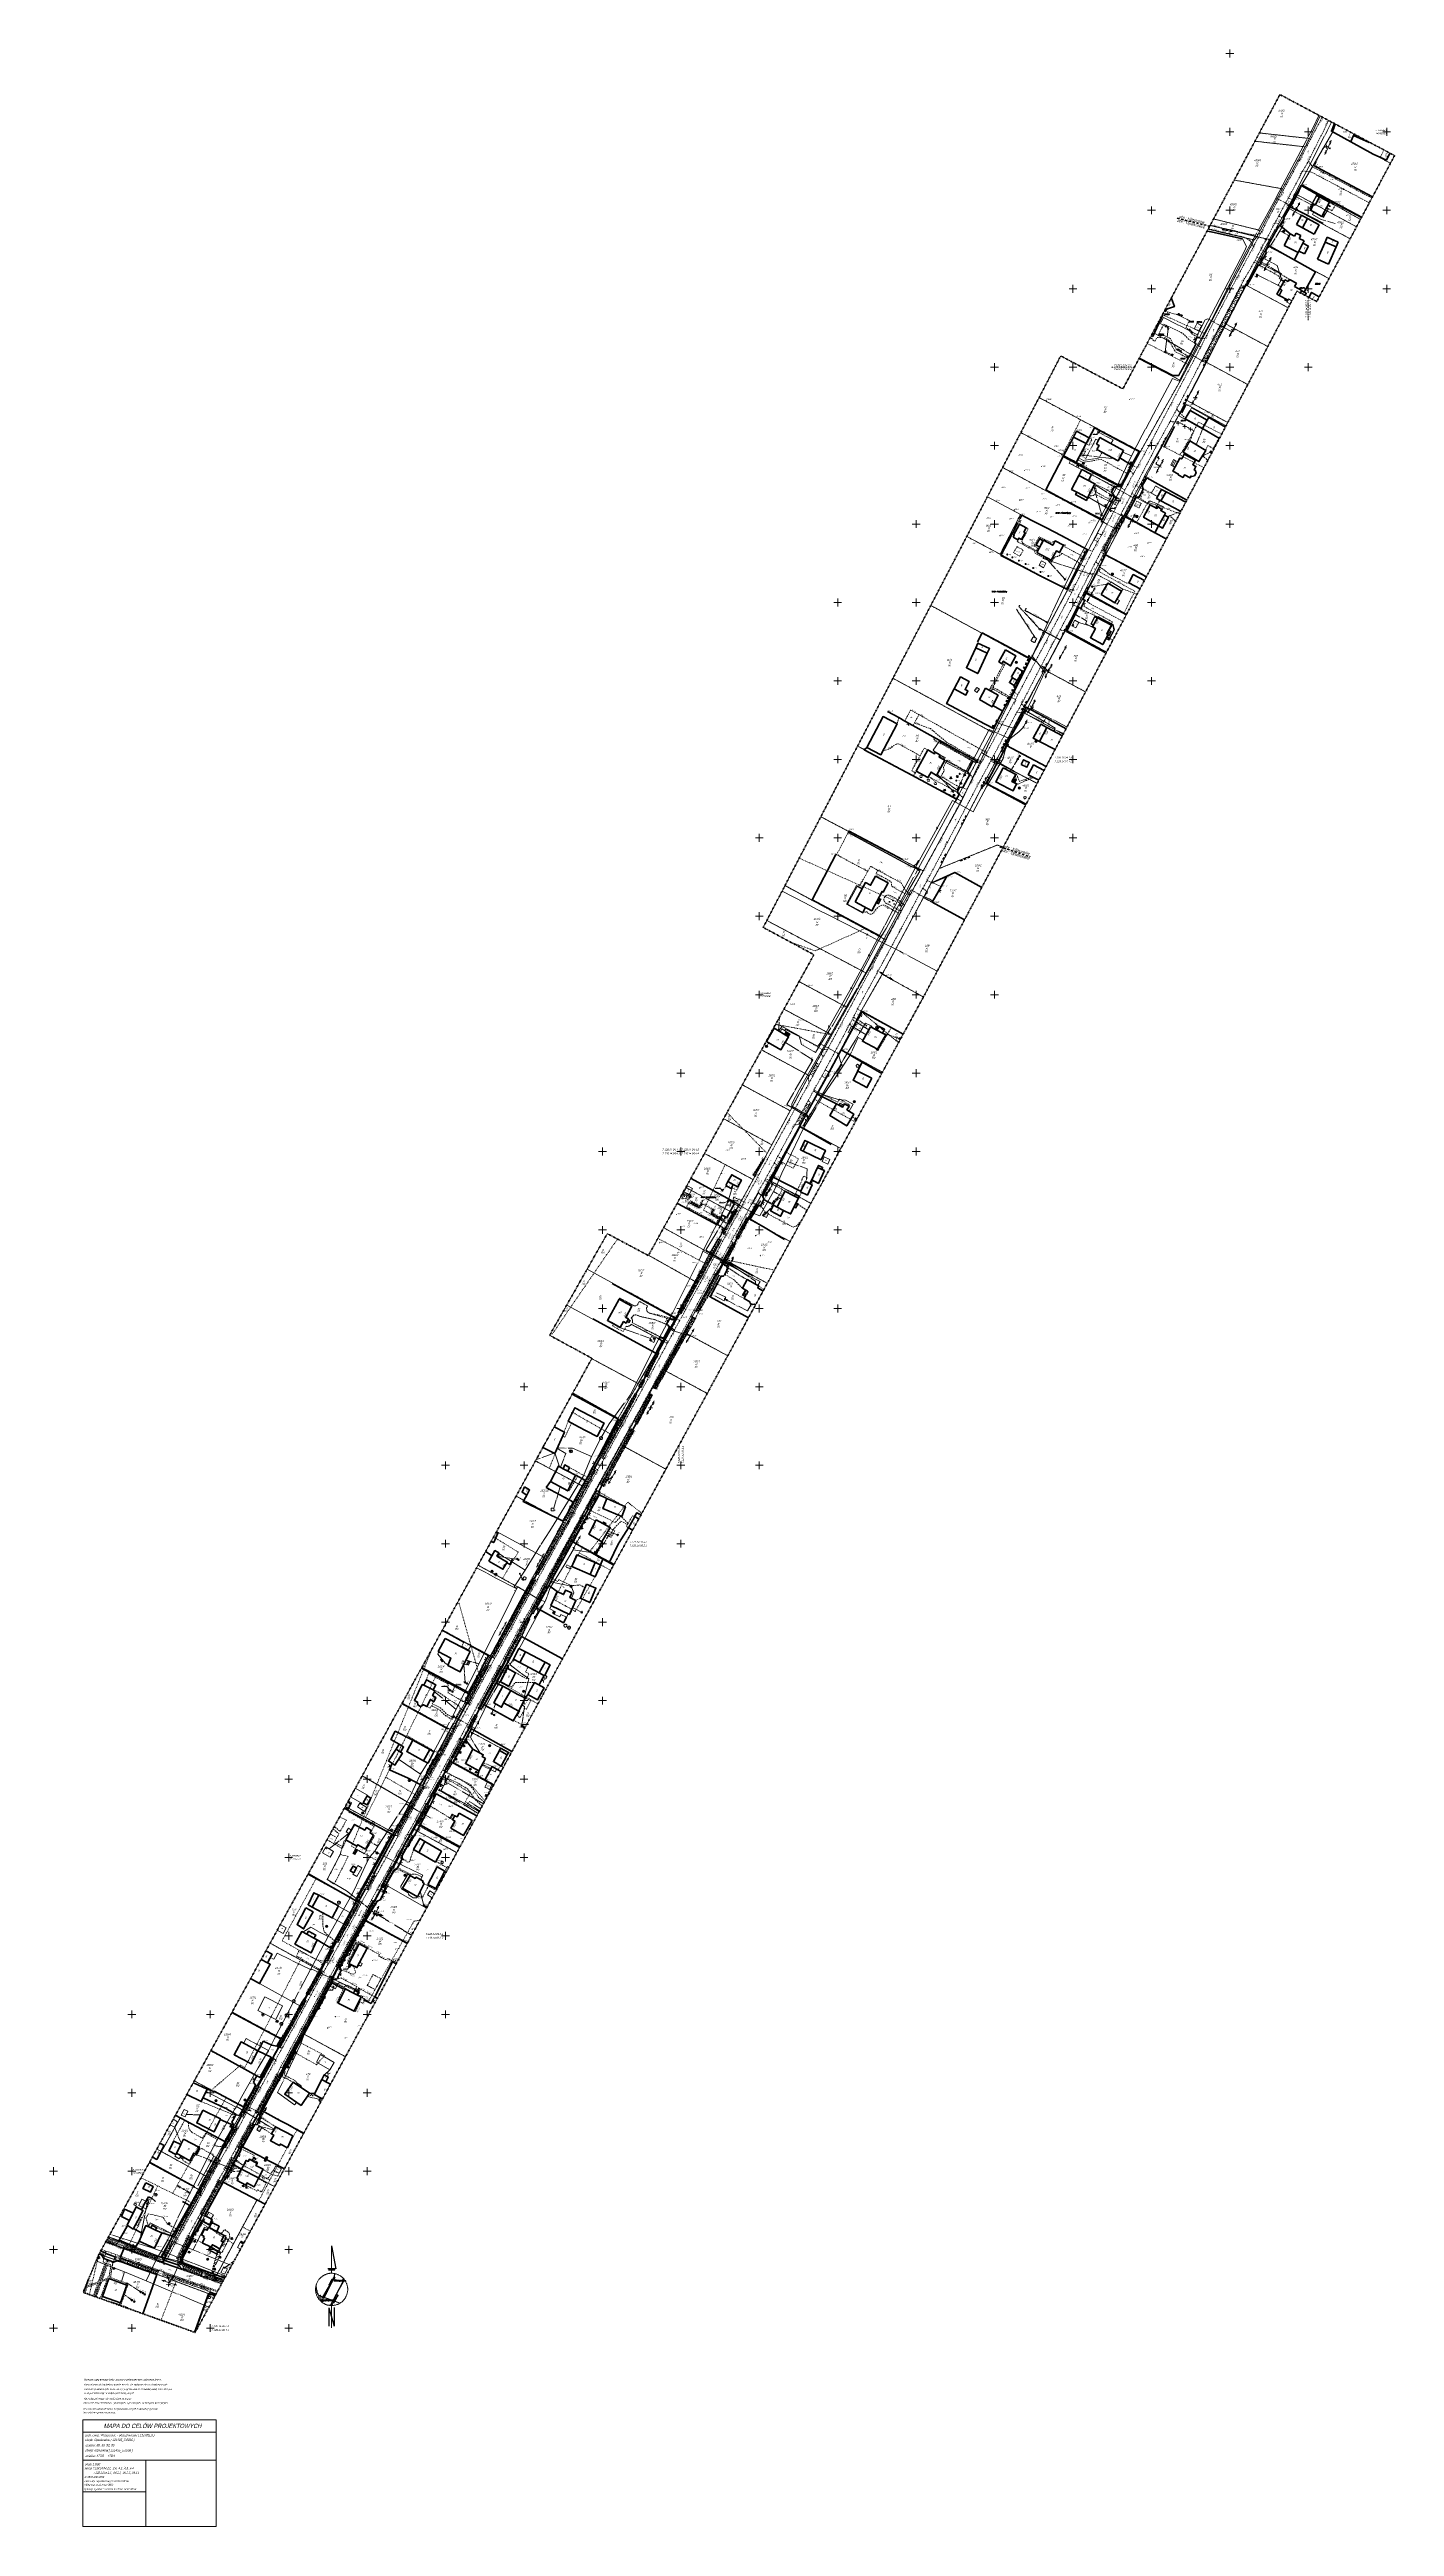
# Model space of a CAD drawing. Extents: x 7449598 to 7450455, y 5563374 to 5564952.
import ezdxf
from ezdxf.enums import TextEntityAlignment as Align

# ---------------------------------------------------------------- set-up
doc = ezdxf.new("R2010")
doc.units = 0
doc.header["$MEASUREMENT"] = 0
for name, pattern in [('1', [2000, 1000, -1000]), ('216-500', [2.5, 1.5, -1]), ('217-500', [2, -0.5, 1.5]), ('218-500', [1, 0.5, -0.5]), ('314-500', [2.5, 2, -0.5]), ('420-500', [1.5, 1, -0.5]), ('823-500', [1.75, 1.25, -0.5]), ('DGN Style 1', [0.25741, 0, -0.25741]), ('DGN Style 2', [0.429017, 0.25741, -0.171607]), ('DGN Style 3', [0.600624, 0.429017, -0.171607]), ('DGN Style 4', [0.686427, 0.343214, -0.171607, 0, -0.171607]), ('slup-500', [1.75, -0.25, 0.5, -0.5, 0.5])]:
    doc.linetypes.add(name, pattern=pattern)
for name, color, linetype, lineweight in [('20', 252, 'Continuous', 0), ('21', 252, 'Continuous', 0), ('23', 252, 'Continuous', 0), ('24', 7, 'Continuous', 0), ('25', 252, 'Continuous', 0), ('27', 252, 'Continuous', 0), ('28', 252, 'Continuous', 0), ('39', 7, 'Continuous', 0), ('40', 252, 'Continuous', 0), ('45', 252, 'Continuous', 0), ('46', 252, 'Continuous', 0), ('51', 252, 'Continuous', 0), ('52', 252, 'Continuous', 0), ('55', 252, 'Continuous', 0), ('56', 252, 'Continuous', 0), ('60', 252, 'Continuous', 0), ('61', 252, 'Continuous', 0), ('drzewa', 7, 'Continuous', 0), ('EBTPO_352', 7, 'Continuous', 0), ('EBTPO_354', 7, 'Continuous', 0), ('EBUPO_314', 7, 'Continuous', 0), ('EBUPP_312', 7, 'Continuous', 0), ('EBUPP_316', 7, 'Continuous', 0), ('EDZPD_219', 7, 'Continuous', 0), ('EPGPO_216', 7, 'Continuous', 0), ('EUZPU_952', 7, 'Continuous', 0), ('GULENN', 1, 'Continuous', 13), ('GULTPR', 36, 'Continuous', 13), ('GUPELS', 1, 'Continuous', 13), ('GUPWWZ_O', 18, 'Continuous', 13), ('GUPWZA', 7, 'Continuous', 0), ('Level 1', 252, 'Continuous', 0), ('Level 14', 252, 'Continuous', 0), ('Level 14 (Construction)', 252, 'Continuous', 0), ('Level 23', 252, 'Continuous', 0), ('Level 37', 252, 'Continuous', 0), ('Level 39', 252, 'Continuous', 0), ('Level 45', 7, 'Continuous', 0), ('Level 5', 252, 'Continuous', 0), ('Level 55', 7, 'Continuous', 0), ('Level 62', 7, 'Continuous', 0), ('Level 8', 252, 'Continuous', 0), ('schody', 7, 'Continuous', 0), ('SDRPK_420', 7, 'Continuous', 0), ('SDRPK_422', 7, 'Continuous', 0), ('SDRPK_423', 7, 'Continuous', 0), ('SDRPK_432', 7, 'Continuous', 0), ('SDRPT_414', 7, 'Continuous', 0), ('SDRPT_450', 7, 'Continuous', 0), ('SZOPO_902', 7, 'Continuous', 0), ('SZOPO_903', 7, 'Continuous', 0), ('SZOPO_905', 7, 'Continuous', 0), ('SZOPO_905_L', 252, 'Continuous', 0), ('SZZPZ_921', 7, 'Continuous', 0), ('SZZPZ_922', 7, 'Continuous', 0), ('SZZTZ_925', 7, 'Continuous', 0), ('SZZTZ_926', 7, 'Continuous', 0), ('SZZTZ_940', 7, 'Continuous', 0), ('UEEPA_510', 7, 'Continuous', 0), ('UEEPA_512', 7, 'Continuous', 0), ('UEEPO_585', 7, 'Continuous', 0), ('UEETA_515', 7, 'Continuous', 0), ('UGGPA_504', 7, 'Continuous', 0), ('UGGPO_583', 7, 'Continuous', 0), ('UKKPA_506', 7, 'Continuous', 0), ('UKKPC_685', 7, 'Continuous', 0), ('UKKPO_582', 7, 'Continuous', 0), ('UTTPA_506', 7, 'Continuous', 0), ('UTTPC_706', 7, 'Continuous', 0), ('UTTPO_586', 7, 'Continuous', 0), ('UTTPO_586 (Construction)', 252, 'Continuous', 0), ('UTTPO_586__CONSTRUCTION_', 7, 'Continuous', 0), ('UTTTA_521', 7, 'Continuous', 0), ('UWWPA_506', 7, 'Continuous', 0), ('UWWPA_907', 7, 'Continuous', 0), ('UWWPO_581', 7, 'Continuous', 0), ('UWWPO_581 (Construction)', 252, 'Continuous', 0), ('Warstwa 1', 7, 'Continuous', 0), ('Warstwa 11', 7, 'Continuous', 0), ('Warstwa 15', 7, 'Continuous', 0), ('Warstwa 18', 7, 'Continuous', 0), ('Warstwa 2', 7, 'Continuous', 0), ('Warstwa 20', 7, 'Continuous', 0), ('Warstwa 21', 7, 'Continuous', 0), ('Warstwa 22', 7, 'Continuous', 0), ('Warstwa 23', 7, 'Continuous', 0), ('Warstwa 24', 7, 'Continuous', 0), ('Warstwa 25', 7, 'Continuous', 0), ('Warstwa 26', 7, 'Continuous', 0), ('Warstwa 28', 7, 'Continuous', 0), ('Warstwa 29', 7, 'Continuous', 0), ('Warstwa 3', 7, 'Continuous', 0), ('Warstwa 31', 7, 'Continuous', 0), ('Warstwa 33', 7, 'Continuous', 0), ('Warstwa 39', 7, 'Continuous', 0), ('Warstwa 4', 7, 'Continuous', 0), ('Warstwa 40', 7, 'Continuous', 0), ('Warstwa 41', 7, 'Continuous', 0), ('Warstwa 43', 7, 'Continuous', 0), ('Warstwa 45', 7, 'Continuous', 0), ('Warstwa 48', 7, 'Continuous', 0), ('Warstwa 5', 7, 'Continuous', 0), ('Warstwa 51', 7, 'Continuous', 0), ('Warstwa 55', 7, 'Continuous', 0), ('Warstwa 59', 7, 'Continuous', 0), ('Warstwa 60', 7, 'Continuous', 0), ('Warstwa 7', 7, 'Continuous', 0), ('Warstwa 8', 7, 'Continuous', 0), ('woda_armatura', 7, 'Continuous', 0), ('WUKPS_403', 7, 'Continuous', 0), ('WUKPS_820', 7, 'Continuous', 0), ('WUKPS_823', 7, 'Continuous', 0), ('WUKPS_824', 7, 'Continuous', 0), ('wys', 7, 'Continuous', 0), ('wysokosci', 7, 'Continuous', 0)]:
    doc.layers.add(name, color=color, linetype=linetype, lineweight=lineweight)
doc.styles.add('Style-CHAR_FAST_FONT', font='CHAR_FAST_FONT.shx')
doc.styles.add('Style-ITALIC_1250', font='ITALIC_1250.shx')
doc.styles.add('Style-simplex I 0.26180', font='simplex.shx', dxfattribs={"oblique": 15})
doc.styles.add('Style-WORKING_1250 I 0.26180', font='WORKING_1250.shx', dxfattribs={"oblique": 14.999978})

# ---------------------------------------------------------------- blocks, each defined once
blk = doc.blocks.new('PW01')
at = {"layer": 'Warstwa 1', "color": 7, "linetype": 'Continuous', "lineweight": 13}
blk.add_circle((0, 0), 0.045, dxfattribs=at)
blk = doc.blocks.new('ODN')
at = {"layer": 'Warstwa 1', "color": 7, "linetype": 'Continuous', "lineweight": 13, "flags": 128}
blk.add_lwpolyline([(0, 0), (-1.4, -0.1), (-3.7, -0.1)], dxfattribs=at)
at = {"layer": 'Warstwa 1', "color": 7, "linetype": 'Continuous', "lineweight": 13, "style": 'Style-WORKING_1250 I 0.26180', "oblique": 15, "width": 0.900007}
blk.add_text('gs15c', height=0.75, dxfattribs=at).set_placement((-3.7, 0.1))
blk = doc.blocks.new('PW02')
at = {"layer": 'Warstwa 1', "color": 7, "linetype": 'Continuous', "lineweight": 13}
blk.add_circle((0, 0), 0.045, dxfattribs=at)
blk = doc.blocks.new('PT01')
at = {"layer": 'Warstwa 1', "color": 30, "linetype": 'Continuous', "lineweight": 13}
for p, q in [((0.6, 0), (0, 0)), ((0.6, 0), (1.7, 0)), ((1.7, 0), (2.6, 0)), ((2.6, 0), (3.7, 0)), ((3.7, 0), (2.8, -0.5)), ((3.7, 0), (4.7, 0)), ((4.7, 0), (3.8, 0.5)), ((4.7, 0), (5, 0))]:
    blk.add_line(p, q, dxfattribs=at)
blk = doc.blocks.new('PT01_1')
at = {"layer": 'Warstwa 1', "color": 30, "linetype": 'Continuous', "lineweight": 13}
for p, q in [((0.6, 0), (0, 0)), ((0.6, 0), (1.7, 0)), ((1.7, 0), (2.6, 0)), ((2.6, 0), (3.7, 0)), ((3.7, 0), (2.8, -0.5)), ((3.7, 0), (4.7, 0)), ((4.7, 0), (3.8, 0.5)), ((4.7, 0), (5, 0))]:
    blk.add_line(p, q, dxfattribs=at)
blk = doc.blocks.new('US17')
at = {"layer": 'Warstwa 1', "color": 7, "linetype": 'Continuous', "lineweight": 13}
for p, q in [((-0.5, 0.2), (0.5, 0.2)), ((-0.5, -0.3), (-0.5, 0.2)), ((0.5, -0.3), (0.5, 0.2)), ((-0.5, -0.3), (0.5, -0.3))]:
    blk.add_line(p, q, dxfattribs=at)
blk = doc.blocks.new('SM04')
at = {"layer": 'Warstwa 1', "color": 7, "linetype": 'Continuous', "lineweight": 13}
blk.add_circle((0, 0), 0.25, dxfattribs=at)
blk = doc.blocks.new('US13')
at = {"layer": 'Warstwa 1', "color": 7, "linetype": 'Continuous', "lineweight": 13}
for radius in [0.75, 0.25]:
    blk.add_circle((0, 0), radius, dxfattribs=at)
blk = doc.blocks.new('ODN_1')
at = {"layer": 'Warstwa 1', "color": 7, "linetype": 'Continuous', "lineweight": 13, "flags": 128}
blk.add_lwpolyline([(0, 0), (0.7, -0.1), (3.4, -0.1)], dxfattribs=at)
at = {"layer": 'Warstwa 1', "color": 7, "linetype": 'Continuous', "lineweight": 13, "style": 'Style-WORKING_1250 I 0.26180', "oblique": 15, "width": 0.900007}
blk.add_text('gs40c', height=0.75, dxfattribs=at).set_placement((0.7, 0.1))
blk = doc.blocks.new('ODN_2')
at = {"layer": 'Warstwa 1', "color": 7, "linetype": 'Continuous', "lineweight": 13, "flags": 128}
blk.add_lwpolyline([(0, 0), (1, -0.5), (3.6, -0.5)], dxfattribs=at)
at = {"layer": 'Warstwa 1', "color": 7, "linetype": 'Continuous', "lineweight": 13, "style": 'Style-WORKING_1250 I 0.26180', "oblique": 15, "width": 0.900007}
blk.add_text('gs25c', height=0.75, dxfattribs=at).set_placement((1, -0.4))
blk = doc.blocks.new('US22')
at = {"layer": 'Warstwa 1', "color": 7, "linetype": 'Continuous', "lineweight": 13}
blk.add_circle((0, 0), 0.25, dxfattribs=at)
blk = doc.blocks.new('US17_1')
at = {"layer": 'Warstwa 1', "color": 7, "linetype": 'Continuous', "lineweight": 13}
for p, q in [((-0.5, -0.3), (-0.5, 0.3)), ((-0.5, 0.3), (0.5, 0.3)), ((0.5, -0.3), (0.5, 0.3)), ((-0.5, -0.3), (0.5, -0.3))]:
    blk.add_line(p, q, dxfattribs=at)
blk = doc.blocks.new('US20')
at = {"layer": 'Warstwa 1', "color": 7, "linetype": 'Continuous', "lineweight": 13}
for p, q in [((-0.5, -0.2), (-0.5, 0.2)), ((-0.5, 0.2), (0.5, 0.2)), ((0.5, -0.2), (0.5, 0.2)), ((-0.5, -0.2), (0.5, -0.2))]:
    blk.add_line(p, q, dxfattribs=at)
blk = doc.blocks.new('US20_1')
at = {"layer": 'Warstwa 1', "color": 7, "linetype": 'Continuous', "lineweight": 13}
for p, q in [((-0.5, -0.3), (-0.5, 0.3)), ((-0.5, 0.3), (0.5, 0.3)), ((0.5, -0.3), (0.5, 0.3)), ((-0.5, -0.3), (0.5, -0.3))]:
    blk.add_line(p, q, dxfattribs=at)
blk = doc.blocks.new('US17_2')
at = {"layer": 'Warstwa 1', "color": 7, "linetype": 'Continuous', "lineweight": 13}
for p, q in [((-0.5, -0.3), (-0.5, 0.3)), ((-0.5, 0.3), (0.5, 0.3)), ((0.5, -0.3), (0.5, 0.3)), ((-0.5, -0.3), (0.5, -0.3))]:
    blk.add_line(p, q, dxfattribs=at)
blk = doc.blocks.new('PT01_2')
at = {"layer": 'Warstwa 1', "color": 30, "linetype": 'Continuous', "lineweight": 13}
for p, q in [((4.6, 0), (3.8, 0.5)), ((4.6, 0), (5, 0)), ((0.7, 0), (0, 0)), ((0.7, 0), (1.7, 0)), ((1.7, 0), (2.6, 0)), ((2.6, 0), (3.7, 0)), ((3.7, 0), (2.8, -0.5)), ((3.7, 0), (4.6, 0))]:
    blk.add_line(p, q, dxfattribs=at)
blk = doc.blocks.new('PT01_3')
at = {"layer": 'Warstwa 1', "color": 30, "linetype": 'Continuous', "lineweight": 13}
for p, q in [((0.7, 0), (0, 0)), ((4.6, 0), (3.8, 0.5)), ((4.6, 0), (5, 0)), ((0.7, 0), (1.7, 0)), ((1.7, 0), (2.6, 0)), ((2.6, 0), (3.7, 0)), ((3.7, 0), (2.8, -0.5)), ((3.7, 0), (4.6, 0))]:
    blk.add_line(p, q, dxfattribs=at)
blk = doc.blocks.new('US17_3')
at = {"layer": 'Warstwa 1', "color": 7, "linetype": 'Continuous', "lineweight": 13}
for p, q in [((-0.5, -0.3), (-0.5, 0.3)), ((-0.5, 0.3), (0.5, 0.3)), ((0.5, -0.3), (0.5, 0.3)), ((-0.5, -0.3), (0.5, -0.3))]:
    blk.add_line(p, q, dxfattribs=at)
blk = doc.blocks.new('US18')
at = {"layer": 'Warstwa 1', "color": 7, "linetype": 'Continuous', "lineweight": 13}
for p, q in [((-0.5, -0.2), (-0.5, 0.2)), ((-0.5, 0.2), (0.5, 0.2)), ((0.5, -0.2), (0.5, 0.2)), ((-0.5, -0.2), (0.5, -0.2))]:
    blk.add_line(p, q, dxfattribs=at)
blk = doc.blocks.new('US18_1')
at = {"layer": 'Warstwa 1', "color": 7, "linetype": 'Continuous', "lineweight": 13}
for p, q in [((-0.5, -0.2), (-0.5, 0.2)), ((-0.5, 0.2), (0.5, 0.2)), ((0.5, -0.2), (0.5, 0.2)), ((-0.5, -0.2), (0.5, -0.2))]:
    blk.add_line(p, q, dxfattribs=at)
blk = doc.blocks.new('US22A')
at = {"layer": 'Warstwa 1', "color": 7, "linetype": 'Continuous', "lineweight": 0, "flags": 128}
blk.add_lwpolyline([(-0.3, -0.3), (0.3, -0.3), (0.3, 0.3), (-0.3, 0.3)], close=True, dxfattribs=at)
blk = doc.blocks.new('US18_2')
at = {"layer": 'Warstwa 1', "color": 7, "linetype": 'Continuous', "lineweight": 13}
for p, q in [((-0.5, -0.3), (-0.5, 0.3)), ((-0.5, 0.3), (0.5, 0.3)), ((0.5, -0.3), (0.5, 0.3)), ((-0.5, -0.3), (0.5, -0.3))]:
    blk.add_line(p, q, dxfattribs=at)
blk = doc.blocks.new('US18_3')
at = {"layer": 'Warstwa 1', "color": 7, "linetype": 'Continuous', "lineweight": 13}
for p, q in [((-0.5, -0.3), (-0.5, 0.3)), ((-0.5, 0.3), (0.5, 0.3)), ((0.5, -0.3), (0.5, 0.3)), ((-0.5, -0.3), (0.5, -0.3))]:
    blk.add_line(p, q, dxfattribs=at)
blk = doc.blocks.new('PE04')
at = {"layer": 'Warstwa 1', "color": 1, "linetype": 'Continuous', "lineweight": 13}
for p, q in [((0.6, 0), (0, 0)), ((0.6, 0), (1.6, 0)), ((1.6, 0), (2.6, 0)), ((2.6, 0), (3.7, 0)), ((3.7, 0), (4.7, 0)), ((4.7, 0), (3.8, 0.5)), ((4.7, 0), (3.8, -0.5)), ((4.7, 0), (5, 0))]:
    blk.add_line(p, q, dxfattribs=at)
blk = doc.blocks.new('PE04_1')
at = {"layer": 'Warstwa 1', "color": 1, "linetype": 'Continuous', "lineweight": 13}
for p, q in [((0.6, 0), (0, 0)), ((0.6, 0), (1.6, 0)), ((1.6, 0), (2.6, 0)), ((2.6, 0), (3.7, 0)), ((3.7, 0), (4.7, 0)), ((4.7, 0), (3.8, 0.5)), ((4.7, 0), (3.8, -0.5)), ((4.7, 0), (5, 0))]:
    blk.add_line(p, q, dxfattribs=at)
blk = doc.blocks.new('SM011')
at = {"layer": 'Warstwa 1', "color": 7, "linetype": 'Continuous', "lineweight": 13}
for p, q in [((-0.5, 0.5), (-0.9, 0.9)), ((0.5, 0.5), (0.9, 0.9)), ((-0.5, -0.5), (-0.9, -0.9)), ((0.5, -0.5), (0.9, -0.9))]:
    blk.add_line(p, q, dxfattribs=at)
blk = doc.blocks.new('US15')
at = {"layer": 'Warstwa 1', "color": 5, "linetype": 'Continuous', "lineweight": 13}
blk.add_circle((0, 0), 0.25, dxfattribs=at)
blk = doc.blocks.new('PT01_4')
at = {"layer": 'Warstwa 1', "color": 30, "linetype": 'Continuous', "lineweight": 13}
for p, q in [((0.7, 0), (0, 0)), ((1.7, 0), (2.6, 0)), ((2.6, 0), (3.7, 0)), ((3.7, 0), (2.8, -0.5)), ((3.7, 0), (4.7, 0)), ((4.7, 0), (3.8, 0.5)), ((4.7, 0), (5, 0)), ((0.7, 0), (1.7, 0))]:
    blk.add_line(p, q, dxfattribs=at)
blk = doc.blocks.new('PT01_5')
at = {"layer": 'Warstwa 1', "color": 30, "linetype": 'Continuous', "lineweight": 13}
for p, q in [((0.7, 0), (0, 0)), ((1.7, 0), (2.6, 0)), ((2.6, 0), (3.7, 0)), ((3.7, 0), (2.8, -0.5)), ((3.7, 0), (4.7, 0)), ((4.7, 0), (3.8, 0.5)), ((4.7, 0), (5, 0)), ((0.7, 0), (1.7, 0))]:
    blk.add_line(p, q, dxfattribs=at)
blk = doc.blocks.new('OP021')
at = {"layer": 'Warstwa 1', "color": 96, "linetype": 'Continuous', "lineweight": 13}
blk.add_circle((0, 0), 0.05, dxfattribs=at)
for centre, start, end in [((-0.4, 0.1), 121.3077, 202.5477), ((0, 0.4), 49.2717, 130.7283), ((0.4, 0.1), 337.4523, 58.6923), ((-0.2, -0.3), 193.2212, 274.8714), ((0.2, -0.3), 265.1286, 346.7788)]:
    blk.add_arc(centre, 0.4, start, end, dxfattribs=at)
blk = doc.blocks.new('US25')
at = {"layer": 'Warstwa 1', "color": 7, "linetype": 'Continuous', "lineweight": 0}
blk.add_circle((0, 0), 0.2, dxfattribs=at)
blk = doc.blocks.new('PT01_6')
at = {"layer": 'Warstwa 1', "color": 30, "linetype": 'Continuous', "lineweight": 13}
for p, q in [((0.7, 0), (0, 0)), ((0.7, 0), (1.6, 0)), ((1.6, 0), (2.7, 0)), ((2.7, 0), (3.7, 0)), ((4.6, 0), (3.8, 0.5)), ((3.7, 0), (2.8, -0.5)), ((3.7, 0), (4.6, 0)), ((4.6, 0), (5, 0))]:
    blk.add_line(p, q, dxfattribs=at)
blk = doc.blocks.new('PT01_7')
at = {"layer": 'Warstwa 1', "color": 30, "linetype": 'Continuous', "lineweight": 13}
for p, q in [((0.7, 0), (0, 0)), ((0.7, 0), (1.6, 0)), ((1.6, 0), (2.7, 0)), ((2.7, 0), (3.7, 0)), ((4.6, 0), (3.8, 0.5)), ((3.7, 0), (2.8, -0.5)), ((3.7, 0), (4.6, 0)), ((4.6, 0), (5, 0))]:
    blk.add_line(p, q, dxfattribs=at)
blk = doc.blocks.new('506_1')
at = {"layer": 'Warstwa 1', "color": 52, "linetype": 'Continuous', "lineweight": 13}
blk.add_circle((0, 0), 0.3, dxfattribs=at)
blk = doc.blocks.new('PE04_2')
at = {"layer": 'Warstwa 1', "color": 1, "linetype": 'Continuous', "lineweight": 13}
for p, q in [((0.6, 0), (0, 0)), ((0.6, 0), (1.6, 0)), ((1.6, 0), (2.6, 0)), ((2.6, 0), (3.6, 0)), ((3.6, 0), (4.6, 0)), ((4.6, 0), (3.8, 0.5)), ((4.6, 0), (3.8, -0.5)), ((4.6, 0), (5, 0))]:
    blk.add_line(p, q, dxfattribs=at)
blk = doc.blocks.new('PE04_3')
at = {"layer": 'Warstwa 1', "color": 1, "linetype": 'Continuous', "lineweight": 13}
for p, q in [((0.6, 0), (0, 0)), ((0.6, 0), (1.6, 0)), ((1.6, 0), (2.6, 0)), ((2.6, 0), (3.6, 0)), ((3.6, 0), (4.6, 0)), ((4.6, 0), (3.8, 0.5)), ((4.6, 0), (3.8, -0.5)), ((4.6, 0), (5, 0))]:
    blk.add_line(p, q, dxfattribs=at)
blk = doc.blocks.new('XX_01')
at = {"layer": 'Warstwa 1', "color": 7, "linetype": 'Continuous', "lineweight": 13}
blk.add_line((0, -0.3), (0, 0.3), dxfattribs=at)
blk = doc.blocks.new('US07')
at = {"layer": 'Warstwa 1', "color": 7, "linetype": 'Continuous', "lineweight": 13}
for q in [(-0.5, 0), (0.5, 0)]:
    blk.add_line((0, 0), q, dxfattribs=at)
blk.add_circle((0, 0), 0.5, dxfattribs=at)
blk = doc.blocks.new('PT01_8')
at = {"layer": 'Warstwa 1', "color": 30, "linetype": 'Continuous', "lineweight": 13}
for p, q in [((0.6, 0), (1.6, 0)), ((1.6, 0), (2.7, 0)), ((2.7, 0), (3.6, 0)), ((3.6, 0), (2.8, -0.5)), ((3.6, 0), (4.7, 0)), ((4.7, 0), (3.8, 0.5)), ((0.6, 0), (0, 0)), ((4.7, 0), (5, 0))]:
    blk.add_line(p, q, dxfattribs=at)
blk = doc.blocks.new('PT01_9')
at = {"layer": 'Warstwa 1', "color": 30, "linetype": 'Continuous', "lineweight": 13}
for p, q in [((0.6, 0), (0, 0)), ((0.6, 0), (1.6, 0)), ((1.6, 0), (2.7, 0)), ((2.7, 0), (3.6, 0)), ((3.6, 0), (2.8, -0.5)), ((3.6, 0), (4.7, 0)), ((4.7, 0), (3.8, 0.5)), ((4.7, 0), (5, 0))]:
    blk.add_line(p, q, dxfattribs=at)
blk = doc.blocks.new('PT01_10')
at = {"layer": 'Warstwa 1', "color": 30, "linetype": 'Continuous', "lineweight": 13}
for p, q in [((3.7, 0), (4.6, 0)), ((4.6, 0), (3.8, 0.5)), ((4.6, 0), (5, 0)), ((0.7, 0), (0, 0)), ((0.7, 0), (1.6, 0)), ((1.6, 0), (2.7, 0)), ((2.7, 0), (3.7, 0)), ((3.7, 0), (2.8, -0.5))]:
    blk.add_line(p, q, dxfattribs=at)
blk = doc.blocks.new('PT01_11')
at = {"layer": 'Warstwa 1', "color": 30, "linetype": 'Continuous', "lineweight": 13}
for p, q in [((0.7, 0), (0, 0)), ((3.7, 0), (4.6, 0)), ((4.6, 0), (3.8, 0.5)), ((4.6, 0), (5, 0)), ((0.7, 0), (1.6, 0)), ((1.6, 0), (2.7, 0)), ((2.7, 0), (3.7, 0)), ((3.7, 0), (2.8, -0.5))]:
    blk.add_line(p, q, dxfattribs=at)
blk = doc.blocks.new('PT01_12')
at = {"layer": 'Warstwa 1', "color": 30, "linetype": 'Continuous', "lineweight": 13}
for p, q in [((0.7, 0), (0, 0)), ((0.7, 0), (1.6, 0)), ((2.7, 0), (3.6, 0)), ((3.6, 0), (2.8, -0.5)), ((3.6, 0), (4.6, 0)), ((4.6, 0), (3.8, 0.5)), ((4.6, 0), (5, 0)), ((1.6, 0), (2.7, 0))]:
    blk.add_line(p, q, dxfattribs=at)
blk = doc.blocks.new('PT01_13')
at = {"layer": 'Warstwa 1', "color": 30, "linetype": 'Continuous', "lineweight": 13}
for p, q in [((0.7, 0), (0, 0)), ((0.7, 0), (1.6, 0)), ((2.7, 0), (3.6, 0)), ((3.6, 0), (2.8, -0.5)), ((3.6, 0), (4.6, 0)), ((4.6, 0), (3.8, 0.5)), ((4.6, 0), (5, 0)), ((1.6, 0), (2.7, 0))]:
    blk.add_line(p, q, dxfattribs=at)
blk = doc.blocks.new('PT01_14')
at = {"layer": 'Warstwa 1', "color": 30, "linetype": 'Continuous', "lineweight": 13}
for p, q in [((1.6, 0), (2.6, 0)), ((2.6, 0), (3.6, 0)), ((3.6, 0), (2.8, -0.5)), ((3.6, 0), (4.7, 0)), ((4.7, 0), (3.8, 0.5)), ((0.6, 0), (0, 0)), ((0.6, 0), (1.6, 0)), ((4.7, 0), (5, 0))]:
    blk.add_line(p, q, dxfattribs=at)
blk = doc.blocks.new('PT01_15')
at = {"layer": 'Warstwa 1', "color": 30, "linetype": 'Continuous', "lineweight": 13}
for p, q in [((0.6, 0), (0, 0)), ((1.6, 0), (2.6, 0)), ((2.6, 0), (3.6, 0)), ((3.6, 0), (2.8, -0.5)), ((3.6, 0), (4.7, 0)), ((4.7, 0), (3.8, 0.5)), ((0.6, 0), (1.6, 0)), ((4.7, 0), (5, 0))]:
    blk.add_line(p, q, dxfattribs=at)
blk = doc.blocks.new('PT01_16')
at = {"layer": 'Warstwa 1', "color": 30, "linetype": 'Continuous', "lineweight": 13}
for p, q in [((0.7, 0), (0, 0)), ((3.7, 0), (4.6, 0)), ((4.6, 0), (3.8, 0.5)), ((4.6, 0), (5, 0)), ((0.7, 0), (1.7, 0)), ((1.7, 0), (2.7, 0)), ((2.7, 0), (3.7, 0)), ((3.7, 0), (2.8, -0.5))]:
    blk.add_line(p, q, dxfattribs=at)
blk = doc.blocks.new('PT01_17')
at = {"layer": 'Warstwa 1', "color": 30, "linetype": 'Continuous', "lineweight": 13}
for p, q in [((0.7, 0), (0, 0)), ((3.7, 0), (4.6, 0)), ((4.6, 0), (3.8, 0.5)), ((4.6, 0), (5, 0)), ((0.7, 0), (1.7, 0)), ((1.7, 0), (2.7, 0)), ((2.7, 0), (3.7, 0)), ((3.7, 0), (2.8, -0.5))]:
    blk.add_line(p, q, dxfattribs=at)
blk = doc.blocks.new('PT01_18')
at = {"layer": 'Warstwa 1', "color": 30, "linetype": 'Continuous', "lineweight": 13}
for p, q in [((0.7, 0), (0, 0)), ((0.7, 0), (1.7, 0)), ((2.7, 0), (3.6, 0)), ((3.6, 0), (2.8, -0.5)), ((3.6, 0), (4.6, 0)), ((4.6, 0), (3.8, 0.5)), ((1.7, 0), (2.7, 0)), ((4.6, 0), (5, 0))]:
    blk.add_line(p, q, dxfattribs=at)
blk = doc.blocks.new('PT01_19')
at = {"layer": 'Warstwa 1', "color": 30, "linetype": 'Continuous', "lineweight": 13}
for p, q in [((0.7, 0), (0, 0)), ((0.7, 0), (1.7, 0)), ((2.7, 0), (3.6, 0)), ((3.6, 0), (2.8, -0.5)), ((3.6, 0), (4.6, 0)), ((4.6, 0), (3.8, 0.5)), ((1.7, 0), (2.7, 0)), ((4.6, 0), (5, 0))]:
    blk.add_line(p, q, dxfattribs=at)
blk = doc.blocks.new('PE04_4')
at = {"layer": 'Warstwa 1', "color": 1, "linetype": 'Continuous', "lineweight": 13}
for p, q in [((0.7, 0), (0, 0)), ((0.7, 0), (1.7, 0)), ((2.7, 0), (3.6, 0)), ((3.6, 0), (4.6, 0)), ((4.6, 0), (3.8, 0.5)), ((1.7, 0), (2.7, 0)), ((4.6, 0), (3.8, -0.5)), ((4.6, 0), (5, 0))]:
    blk.add_line(p, q, dxfattribs=at)
blk = doc.blocks.new('PE04_5')
at = {"layer": 'Warstwa 1', "color": 1, "linetype": 'Continuous', "lineweight": 13}
for p, q in [((0.7, 0), (0, 0)), ((0.7, 0), (1.7, 0)), ((2.7, 0), (3.6, 0)), ((3.6, 0), (4.6, 0)), ((4.6, 0), (3.8, 0.5)), ((1.7, 0), (2.7, 0)), ((4.6, 0), (3.8, -0.5)), ((4.6, 0), (5, 0))]:
    blk.add_line(p, q, dxfattribs=at)
blk = doc.blocks.new('PE04_6')
at = {"layer": 'Warstwa 1', "color": 1, "linetype": 'Continuous', "lineweight": 13}
for p, q in [((0.7, 0), (0, 0)), ((3.7, 0), (4.6, 0)), ((4.6, 0), (3.8, 0.5)), ((4.6, 0), (3.8, -0.5)), ((4.6, 0), (5, 0)), ((0.7, 0), (1.7, 0)), ((1.7, 0), (2.7, 0)), ((2.7, 0), (3.7, 0))]:
    blk.add_line(p, q, dxfattribs=at)
blk = doc.blocks.new('PE04_7')
at = {"layer": 'Warstwa 1', "color": 1, "linetype": 'Continuous', "lineweight": 13}
for p, q in [((0.7, 0), (0, 0)), ((3.7, 0), (4.6, 0)), ((4.6, 0), (3.8, 0.5)), ((4.6, 0), (3.8, -0.5)), ((4.6, 0), (5, 0)), ((0.7, 0), (1.7, 0)), ((1.7, 0), (2.7, 0)), ((2.7, 0), (3.7, 0))]:
    blk.add_line(p, q, dxfattribs=at)
blk = doc.blocks.new('PE04_8')
at = {"layer": 'Warstwa 1', "color": 1, "linetype": 'Continuous', "lineweight": 13}
for p, q in [((0.6, 0), (0, 0)), ((1.6, 0), (2.6, 0)), ((2.6, 0), (3.6, 0)), ((3.6, 0), (4.7, 0)), ((4.7, 0), (3.8, 0.5)), ((0.6, 0), (1.6, 0)), ((4.7, 0), (3.8, -0.5)), ((4.7, 0), (5, 0))]:
    blk.add_line(p, q, dxfattribs=at)
blk = doc.blocks.new('PE04_9')
at = {"layer": 'Warstwa 1', "color": 1, "linetype": 'Continuous', "lineweight": 13}
for p, q in [((0.6, 0), (0, 0)), ((1.6, 0), (2.6, 0)), ((2.6, 0), (3.6, 0)), ((3.6, 0), (4.7, 0)), ((4.7, 0), (3.8, 0.5)), ((0.6, 0), (1.6, 0)), ((4.7, 0), (3.8, -0.5)), ((4.7, 0), (5, 0))]:
    blk.add_line(p, q, dxfattribs=at)
blk = doc.blocks.new('PE04_10')
at = {"layer": 'Warstwa 1', "color": 1, "linetype": 'Continuous', "lineweight": 13}
for p, q in [((0.7, 0), (0, 0)), ((0.7, 0), (1.6, 0)), ((2.7, 0), (3.6, 0)), ((3.6, 0), (4.6, 0)), ((4.6, 0), (3.8, 0.5)), ((4.6, 0), (5, 0)), ((1.6, 0), (2.7, 0)), ((4.6, 0), (3.8, -0.5))]:
    blk.add_line(p, q, dxfattribs=at)
blk = doc.blocks.new('PE04_11')
at = {"layer": 'Warstwa 1', "color": 1, "linetype": 'Continuous', "lineweight": 13}
for p, q in [((0.7, 0), (0, 0)), ((0.7, 0), (1.6, 0)), ((2.7, 0), (3.6, 0)), ((3.6, 0), (4.6, 0)), ((4.6, 0), (3.8, 0.5)), ((4.6, 0), (5, 0)), ((1.6, 0), (2.7, 0)), ((4.6, 0), (3.8, -0.5))]:
    blk.add_line(p, q, dxfattribs=at)
blk = doc.blocks.new('PE04_12')
at = {"layer": 'Warstwa 1', "color": 1, "linetype": 'Continuous', "lineweight": 13}
for p, q in [((0.7, 0), (0, 0)), ((3.7, 0), (4.6, 0)), ((4.6, 0), (3.8, 0.5)), ((4.6, 0), (3.8, -0.5)), ((4.6, 0), (5, 0)), ((0.7, 0), (1.6, 0)), ((1.6, 0), (2.7, 0)), ((2.7, 0), (3.7, 0))]:
    blk.add_line(p, q, dxfattribs=at)
blk = doc.blocks.new('PE04_13')
at = {"layer": 'Warstwa 1', "color": 1, "linetype": 'Continuous', "lineweight": 13}
for p, q in [((3.7, 0), (4.6, 0)), ((4.6, 0), (3.8, 0.5)), ((4.6, 0), (3.8, -0.5)), ((4.6, 0), (5, 0)), ((0.7, 0), (0, 0)), ((0.7, 0), (1.6, 0)), ((1.6, 0), (2.7, 0)), ((2.7, 0), (3.7, 0))]:
    blk.add_line(p, q, dxfattribs=at)
blk = doc.blocks.new('PE04_14')
at = {"layer": 'Warstwa 1', "color": 1, "linetype": 'Continuous', "lineweight": 13}
for p, q in [((0.6, 0), (0, 0)), ((0.6, 0), (1.6, 0)), ((1.6, 0), (2.7, 0)), ((2.7, 0), (3.6, 0)), ((3.6, 0), (4.7, 0)), ((4.7, 0), (3.8, 0.5)), ((4.7, 0), (3.8, -0.5)), ((4.7, 0), (5, 0))]:
    blk.add_line(p, q, dxfattribs=at)
blk = doc.blocks.new('PE04_15')
at = {"layer": 'Warstwa 1', "color": 1, "linetype": 'Continuous', "lineweight": 13}
for p, q in [((0.6, 0), (1.6, 0)), ((1.6, 0), (2.7, 0)), ((2.7, 0), (3.6, 0)), ((3.6, 0), (4.7, 0)), ((4.7, 0), (3.8, 0.5)), ((0.6, 0), (0, 0)), ((4.7, 0), (3.8, -0.5)), ((4.7, 0), (5, 0))]:
    blk.add_line(p, q, dxfattribs=at)
blk = doc.blocks.new('SM01')
at = {"layer": 'Warstwa 1', "color": 7, "linetype": 'Continuous', "lineweight": 13}
for p, q in [((-0.5, 0.5), (-0.9, 0.9)), ((0.5, 0.5), (0.9, 0.9)), ((-0.5, -0.5), (-0.9, -0.9)), ((0.5, -0.5), (0.9, -0.9))]:
    blk.add_line(p, q, dxfattribs=at)
blk.add_circle((0, 0), 0.25, dxfattribs=at)
blk = doc.blocks.new('PT01_20')
at = {"layer": 'Warstwa 1', "color": 30, "linetype": 'Continuous', "lineweight": 13}
for p, q in [((0.6, 0), (0, 0)), ((0.6, 0), (1.6, 0)), ((4.6, 0), (3.8, 0.5)), ((1.6, 0), (2.7, 0)), ((2.7, 0), (3.7, 0)), ((3.7, 0), (2.8, -0.5)), ((3.7, 0), (4.6, 0)), ((4.6, 0), (5, 0))]:
    blk.add_line(p, q, dxfattribs=at)
blk = doc.blocks.new('PT01_21')
at = {"layer": 'Warstwa 1', "color": 30, "linetype": 'Continuous', "lineweight": 13}
for p, q in [((0.6, 0), (0, 0)), ((0.6, 0), (1.6, 0)), ((4.6, 0), (3.8, 0.5)), ((1.6, 0), (2.7, 0)), ((2.7, 0), (3.7, 0)), ((3.7, 0), (2.8, -0.5)), ((3.7, 0), (4.6, 0)), ((4.6, 0), (5, 0))]:
    blk.add_line(p, q, dxfattribs=at)
blk = doc.blocks.new('US24')
at = {"layer": 'Warstwa 1', "color": 7, "linetype": 'Continuous', "lineweight": 0}
blk.add_circle((0, 0), 0.2, dxfattribs=at)
blk = doc.blocks.new('XX_01_1')
at = {"layer": 'Warstwa 1', "color": 7, "linetype": 'Continuous', "lineweight": 13}
blk.add_line((0, -0.2), (0, 0.2), dxfattribs=at)
blk = doc.blocks.new('US17_4')
at = {"layer": 'Warstwa 1', "color": 7, "linetype": 'Continuous', "lineweight": 13}
for p, q in [((-0.5, -0.3), (-0.5, 0.2)), ((-0.5, 0.2), (0.5, 0.2)), ((0.5, -0.3), (0.5, 0.2)), ((-0.5, -0.3), (0.5, -0.3))]:
    blk.add_line(p, q, dxfattribs=at)
blk = doc.blocks.new('US02')
at = {"layer": 'Warstwa 1', "color": 7, "linetype": 'Continuous', "lineweight": 13}
for p, q in [((0, 1), (-0.4, 0.6)), ((0, 0.5), (0, 1)), ((0, 1), (0.4, 0.6))]:
    blk.add_line(p, q, dxfattribs=at)
blk.add_circle((0, 0), 0.5, dxfattribs=at)
blk = doc.blocks.new('*U189')
at = {"layer": 'SDRPK_420', "color": 7, "linetype": '420-500', "lineweight": 13, "flags": 128}
for points in [[(-17.1, -5), (-17.9, -6.3), (-16.7, -5.9), (-14.9, -5.6), (-5, -11), (-5.7, -12.3), (-3.7, -13.2), (-4.3, -14.3), (-3.6, -14.7), (-2.8, -13.1), (-4.1, -12.3), (-4, -11.8), (2, -15.2), (6.4, -17.5), (17.9, 4.7), (17.4, 5.4), (15, 6.9), (13.3, 6.2), (11.6, 7), (9, 8.5), (9.4, 9.4), (1.8, 13.5), (2.3, 14.2), (-3.9, 17.5), (-11, 3.9), (-10.2, 3), (-6.9, 1.6), (-5.8, -1.8), (-6.3, -2.7), (-7, -3), (-8.5, -2.9), (-14, -0.6), (-14.8, -0.8)], [(1.8, 13.5), (-3, 4.4), (-1.5, 3.6), (-2.3, 2.3), (-2.7, 2.1), (-3.9, 2.8), (-4.9, 1), (-9.9, 3.8), (-3.3, 16.2)], [(1.7, -10.3), (2.1, -9.6), (5.3, -3.3), (10.4, -6), (6.7, -12.9)]]:
    blk.add_lwpolyline(points, close=True, dxfattribs=at)
blk = doc.blocks.new('PE04_16')
at = {"layer": 'Warstwa 1', "color": 1, "linetype": 'Continuous', "lineweight": 13}
for p, q in [((0.7, 0), (0, 0)), ((0.7, 0), (1.6, 0)), ((1.6, 0), (2.7, 0)), ((3.6, 0), (4.6, 0)), ((4.6, 0), (3.8, 0.5)), ((4.6, 0), (3.8, -0.5)), ((4.6, 0), (5, 0)), ((2.7, 0), (3.6, 0))]:
    blk.add_line(p, q, dxfattribs=at)
blk = doc.blocks.new('PE04_17')
at = {"layer": 'Warstwa 1', "color": 1, "linetype": 'Continuous', "lineweight": 13}
for p, q in [((0.7, 0), (0, 0)), ((0.7, 0), (1.6, 0)), ((1.6, 0), (2.7, 0)), ((3.6, 0), (4.6, 0)), ((4.6, 0), (3.8, 0.5)), ((4.6, 0), (3.8, -0.5)), ((4.6, 0), (5, 0)), ((2.7, 0), (3.6, 0))]:
    blk.add_line(p, q, dxfattribs=at)
blk = doc.blocks.new('US10')
at = {"layer": 'Warstwa 1', "color": 7, "linetype": 'Continuous', "lineweight": 13}
for p, q in [((-1, -0.5), (-1, 0.5)), ((-0.5, 1), (0.5, 1)), ((1, -0.5), (1, 0.5)), ((-0.5, -1), (0.5, -1))]:
    blk.add_line(p, q, dxfattribs=at)
at = {"layer": 'Warstwa 1', "color": 7, "linetype": 'Continuous', "lineweight": 0}
blk.add_circle((0, 0), 0.25, dxfattribs=at)
blk = doc.blocks.new('905_1')
at = {"layer": 'SZOPO_905', "color": 7, "linetype": 'Continuous', "lineweight": 13}
for centre, start, end in [((-1.5, 0), 0, 60), ((1.5, 0), 120, 180)]:
    blk.add_arc(centre, 1.5, start, end, dxfattribs=at)
blk = doc.blocks.new('905P')
at = {"layer": 'SZOPO_905', "color": 7, "linetype": 'Continuous', "lineweight": 13}
blk.add_arc((1, 0), 1.05, 120, 180, dxfattribs=at)
blk = doc.blocks.new('510')
at = {"layer": 'UEEPA_510', "color": 7, "linetype": 'Continuous', "lineweight": 13}
blk.add_circle((0, 0), 0.25, dxfattribs=at)
blk = doc.blocks.new('721')
at = {"color": 0, "linetype": 'ByBlock', "lineweight": -2}
blk.add_circle((0, 0), 400, dxfattribs=at)
blk.add_circle((0, 0), 400, dxfattribs=at)
blk = doc.blocks.new('US18_4')
at = {"layer": 'Warstwa 1', "color": 1, "linetype": 'Continuous', "lineweight": 30}
for p, q in [((-0.5, -0.2), (-0.5, 0.2)), ((-0.5, 0.2), (0.5, 0.2)), ((0.5, -0.2), (0.5, 0.2)), ((-0.5, -0.2), (0.5, -0.2))]:
    blk.add_line(p, q, dxfattribs=at)
blk = doc.blocks.new('907_12')
at = {"layer": 'Warstwa 25', "color": 0, "linetype": 'Continuous', "lineweight": 13}
for radius in [74.99995, 24.99998]:
    blk.add_circle((0.02682, 0.01337), radius, dxfattribs=at)
blk = doc.blocks.new('515_4')
at = {"layer": 'Warstwa 11', "color": 0, "linetype": 'Continuous', "lineweight": 13}
for p, q in [((-124.99936, 0.0464), (-74.9994, 0.04632)), ((0.00067, 75.04615), (0.00075, 125.04612)), ((75.0005, 0.04608), (125.00047, 0.046)), ((0.00035, -124.95372), (0.00043, -74.95375))]:
    blk.add_line(p, q, dxfattribs=at)
blk = doc.blocks.new('510_29')
at = {"layer": 'Warstwa 29', "color": 0, "linetype": 'Continuous', "lineweight": 13}
blk.add_circle((-0.04215, -0.04435), 24.99998, dxfattribs=at)
blk = doc.blocks.new('922_12')
at = {"layer": 'Warstwa 40', "linetype": 'Continuous', "lineweight": 13}
blk.add_hatch(color=0, dxfattribs=at).paths.add_polyline_path([(-4, 0, 1), (5, 0, 1)])
at = {"layer": 'Warstwa 40', "color": 0, "linetype": 'Continuous', "lineweight": 13}
blk.add_circle((0, 0), 4.5, dxfattribs=at)
for centre, start, end in [((-36, 12), 102.14704, 221.85278), ((0, 38), 30.14704, 149.85278), ((36, 12), 318.14704, 77.85278), ((-22, -30), 174.14708, 293.85278), ((22, -30), 246.14704, 5.85278)]:
    blk.add_arc(centre, 37.5, start, end, dxfattribs=at)
blk = doc.blocks.new('905P_1')
at = {"layer": 'Warstwa 23', "color": 0, "linetype": 'Continuous', "lineweight": 13}
blk.add_arc((104.9622, 0.00393), 105.00001, 119.999967, 179.999967, dxfattribs=at)
blk = doc.blocks.new('921_7')
at = {"layer": 'Warstwa 39', "linetype": 'Continuous', "lineweight": 13}
blk.add_hatch(color=0, dxfattribs=at).paths.add_polyline_path([(-4, 0, 1), (5, 0, 1)])
at = {"layer": 'Warstwa 39', "color": 0, "linetype": 'Continuous', "lineweight": 13}
for p, q in [((-30, 10), (-79, -26)), ((-49, 67), (-30, 10)), ((0, 32), (-49, 67)), ((49, 67), (0, 32)), ((30, 10), (49, 67)), ((79, -26), (30, 10)), ((-79, -26), (-19, -26)), ((-19, -26), (0, -83)), ((0, -83), (19, -26)), ((19, -26), (79, -26))]:
    blk.add_line(p, q, dxfattribs=at)
blk.add_circle((0, 0), 4.5, dxfattribs=at)
blk = doc.blocks.new('140_16')
at = {"layer": 'Warstwa 45', "linetype": 'Continuous', "lineweight": 13}
blk.add_hatch(color=0, dxfattribs=at).paths.add_polyline_path([(5, 0, 1), (-4, 0, 1)], flags=16)
blk = doc.blocks.new('921_12_1')
at = {"layer": 'Warstwa 39', "linetype": 'Continuous', "lineweight": 13}
blk.add_hatch(color=0, dxfattribs=at).paths.add_polyline_path([(-4.5, -0.05, 1), (4.5, -0.05, 1)])
at = {"layer": 'Warstwa 39', "color": 0, "linetype": 'Continuous', "lineweight": 13}
for p, q in [((-30.1, 9.75), (-78.9, -25.65)), ((-48.7, 67.05), (-30.1, 9.75)), ((0.1, 31.65), (-48.7, 67.05)), ((48.8, 66.95), (0.1, 31.65)), ((30.2, 9.65), (48.8, 66.95)), ((78.9, -25.75), (30.2, 9.65)), ((-78.9, -25.65), (-18.6, -25.65)), ((-18.6, -25.65), (0, -83.05)), ((0, -83.05), (18.7, -25.75)), ((18.7, -25.75), (78.9, -25.75))]:
    blk.add_line(p, q, dxfattribs=at)
blk.add_circle((0, -0.05), 4.5, dxfattribs=at)
blk = doc.blocks.new('921_12_2')
at = {"linetype": 'Continuous', "lineweight": 13}
blk.add_hatch(color=0, dxfattribs=at).paths.add_polyline_path([(-4.5, -0.05, 1), (4.5, -0.05, 1)])
at = {"color": 0, "linetype": 'Continuous', "lineweight": 13}
for p, q in [((-30.1, 9.75), (-78.9, -25.65)), ((-48.7, 67.05), (-30.1, 9.75)), ((0.1, 31.65), (-48.7, 67.05)), ((48.8, 66.95), (0.1, 31.65)), ((30.2, 9.65), (48.8, 66.95)), ((78.9, -25.75), (30.2, 9.65)), ((-78.9, -25.65), (-18.6, -25.65)), ((-18.6, -25.65), (0, -83.05)), ((0, -83.05), (18.7, -25.75)), ((18.7, -25.75), (78.9, -25.75))]:
    blk.add_line(p, q, dxfattribs=at)
blk.add_circle((0, -0.05), 4.5, dxfattribs=at)
blk = doc.blocks.new('925_5')
at = {"layer": 'Warstwa 43', "color": 0, "linetype": 'Continuous', "lineweight": 13}
for p, q in [((-30.10462, 9.83208), (-78.90462, -25.56792)), ((-48.70462, 67.13208), (-30.10462, 9.83208)), ((0.09538, 31.73208), (-48.70462, 67.13208)), ((48.79538, 67.03208), (0.09538, 31.73208)), ((30.19538, 9.73208), (48.79538, 67.03208)), ((78.89538, -25.66792), (30.19538, 9.73208)), ((-78.90462, -25.56792), (-18.60462, -25.56792)), ((-18.60462, -25.56792), (-0.00462, -82.96792)), ((-0.00462, -82.96792), (18.69538, -25.66792)), ((18.69538, -25.66792), (78.89538, -25.66792))]:
    blk.add_line(p, q, dxfattribs=at)
blk = doc.blocks.new('140_32')
at = {"layer": 'Warstwa 45', "linetype": 'Continuous', "lineweight": -2}
blk.add_hatch(color=0, dxfattribs=at).paths.add_polyline_path([(5, 0, 1), (-4, 0, 1)], flags=16)
blk = doc.blocks.new('510_40')
at = {"layer": 'Level 5', "color": 0, "linetype": 'Continuous', "lineweight": -2}
blk.add_circle((0, 0), 25, dxfattribs=at)
blk = doc.blocks.new('140_33')
at = {"layer": 'Level 8', "linetype": 'Continuous', "lineweight": -2}
blk.add_hatch(color=0, dxfattribs=at).paths.add_polyline_path([(5, 0, 1), (-4, 0, 1)], flags=16)
blk = doc.blocks.new('801_16')
at = {"layer": 'Warstwa 1', "color": 0, "linetype": 'Continuous', "lineweight": 0}
blk.add_arc((0, 0), 0.01, 0, 360, dxfattribs=at)
blk = doc.blocks.new('685_4')
at = {"layer": 'Level 55', "color": 0, "linetype": 'Continuous', "lineweight": 13, "ltscale": 0.1}
blk.add_line((-50, 0), (50, 0), dxfattribs=at)
blk.add_circle((0, 0), 50, dxfattribs=at)
blk = doc.blocks.new('905_57')
at = {"layer": 'Level 23', "color": 0, "linetype": 'Continuous', "lineweight": 13}
for centre, start, end in [((-150, 0.00017), 359.999934, 59.999934), ((150, -0.00017), 119.999934, 179.999934)]:
    blk.add_arc(centre, 150, start, end, dxfattribs=at)
blk = doc.blocks.new('905L_17')
at = {"layer": 'Level 23', "color": 0, "linetype": 'Continuous', "lineweight": 13}
blk.add_arc((-104.99816, 0.00888), 104.99993, 359.999933, 59.999933, dxfattribs=at)
blk = doc.blocks.new('905_58')
at = {"layer": 'Level 23', "color": 0, "linetype": 'Continuous', "lineweight": 13}
for centre, start, end in [((-150.00017, -0.00024), 0.000094, 60.000094), ((150.00017, 0.00024), 120.000094, 180.000094)]:
    blk.add_arc(centre, 150.00017, start, end, dxfattribs=at)
blk = doc.blocks.new('DIG')
at = {"layer": '52', "linetype": 'Continuous', "lineweight": -2}
blk.add_hatch(color=0, dxfattribs=at).paths.add_polyline_path([(-8.96254, -0.01675, 1), (9.03746, -0.01675, 1)])
at = {"layer": '52', "color": 0, "linetype": 'Continuous', "lineweight": -2}
for p, q in [((-95.06254, -30.91675), (-36.36254, 11.78325)), ((-58.76254, 80.88325), (0.03746, 38.18325)), ((-36.36254, 11.78325), (-58.76254, 80.88325)), ((0.03746, 38.18325), (58.83746, 80.88325)), ((58.83746, 80.88325), (36.33746, 11.78325)), ((36.33746, 11.78325), (95.13746, -30.91675)), ((-22.46254, -30.91675), (-95.06254, -30.91675)), ((0.03746, -100.01675), (-22.46254, -30.91675)), ((22.53746, -30.91675), (0.03746, -100.01675)), ((95.13746, -30.91675), (22.53746, -30.91675))]:
    blk.add_line(p, q, dxfattribs=at)
blk.add_circle((0.03746, -0.01675), 9, dxfattribs=at)
blk = doc.blocks.new('DLI')
at = {"layer": '52', "linetype": 'Continuous', "lineweight": -2}
blk.add_hatch(color=0, dxfattribs=at).paths.add_polyline_path([(-9.03821, -0.02545, 1), (8.96179, -0.02545, 1)])
at = {"layer": '52', "color": 0, "linetype": 'Continuous', "lineweight": -2}
blk.add_circle((-0.03821, -0.02545), 9, dxfattribs=at)
for centre, start, end in [((-47.63821, 15.47455), 102.662644, 221.349847), ((-0.03821, 49.97455), 30.77175, 149.114219), ((47.56179, 15.47455), 318.717503, 77.306586), ((-29.43821, -40.52545), 174.877086, 293.229456), ((29.36179, -40.52545), 246.770647, 5.322325)]:
    blk.add_arc(centre, 50, start, end, dxfattribs=at)
blk = doc.blocks.new('STD')
at = {"layer": '40', "color": 0, "linetype": 'Continuous', "lineweight": 0}
for radius in [105, 35]:
    blk.add_circle((-0.03106, 0.01725), radius, dxfattribs=at)
blk = doc.blocks.new('DLN')
at = {"layer": '52', "color": 0, "linetype": 'Continuous', "lineweight": -2}
for centre, start, end in [((-47.6401, 15.52395), 102.662644, 221.349847), ((-0.0401, 50.02395), 30.77175, 149.114219), ((47.5599, 15.52395), 318.717503, 77.306586), ((-29.4401, -40.47605), 174.877086, 293.229456), ((29.3599, -40.47605), 246.770647, 5.322325)]:
    blk.add_arc(centre, 50, start, end, dxfattribs=at)
blk = doc.blocks.new('907_24')
at = {"layer": 'UWWPA_907', "color": 0, "linetype": 'Continuous', "lineweight": 13}
for radius in [75, 25]:
    blk.add_circle((0, 0), radius, dxfattribs=at)
blk = doc.blocks.new('925_8')
at = {"layer": 'SZZTZ_925', "color": 0, "linetype": 'Continuous', "lineweight": 13}
for p, q in [((-30.1, 9.8), (-78.9, -25.6)), ((-48.7, 67.1), (-30.1, 9.8)), ((0.1, 31.7), (-48.7, 67.1)), ((48.8, 67), (0.1, 31.7)), ((30.2, 9.7), (48.8, 67)), ((78.9, -25.7), (30.2, 9.7)), ((-78.9, -25.6), (-18.6, -25.6)), ((-18.6, -25.6), (0, -83)), ((0, -83), (18.7, -25.7)), ((18.7, -25.7), (78.9, -25.7))]:
    blk.add_line(p, q, dxfattribs=at)
blk = doc.blocks.new('905_102')
at = {"layer": 'SZOPO_905', "color": 0, "linetype": 'Continuous', "lineweight": 13}
for centre, start, end in [((-150, 0), 0, 60), ((150, 0), 120, 180)]:
    blk.add_arc(centre, 150, start, end, dxfattribs=at)
blk = doc.blocks.new('907_8')
at = {"color": 0, "flags": 128}
for points in [[(7500, 0), (7495.4, -261.7), (7481.7, -523.2), (7458.9, -784), (7427, -1043.8), (7386.1, -1302.4), (7336.1, -1559.3), (7277.2, -1814.4), (7209.5, -2067.3), (7132.9, -2317.6), (7047.7, -2565.2), (6953.9, -2809.5), (6851.6, -3050.5), (6741, -3287.8), (6622.1, -3521), (6495.2, -3750), (6360.4, -3974.4), (6217.8, -4193.9), (6067.6, -4408.4), (5910.1, -4617.5), (5745.3, -4820.9), (5573.6, -5018.5), (5395, -5209.9), (5209.9, -5395), (5018.5, -5573.6), (4820.9, -5745.3), (4617.5, -5910.1), (4408.4, -6067.6), (4193.9, -6217.8), (3974.4, -6360.4), (3750, -6495.2), (3521, -6622.1), (3287.8, -6741), (3050.5, -6851.6), (2809.5, -6953.9), (2565.2, -7047.7), (2317.6, -7132.9), (2067.3, -7209.5), (1814.4, -7277.2), (1559.3, -7336.1), (1302.4, -7386.1), (1043.8, -7427), (784, -7458.9), (523.2, -7481.7), (261.7, -7495.4), (0, -7500), (-261.7, -7495.4), (-523.2, -7481.7), (-784, -7458.9), (-1043.8, -7427), (-1302.4, -7386.1), (-1559.3, -7336.1), (-1814.4, -7277.2), (-2067.3, -7209.5), (-2317.6, -7132.9), (-2565.2, -7047.7), (-2809.5, -6953.9), (-3050.5, -6851.6), (-3287.8, -6741), (-3521, -6622.1), (-3750, -6495.2), (-3974.4, -6360.4), (-4193.9, -6217.8), (-4408.4, -6067.6), (-4617.5, -5910.1), (-4820.9, -5745.3), (-5018.5, -5573.6), (-5209.9, -5395), (-5395, -5209.9), (-5573.6, -5018.5), (-5745.3, -4820.9), (-5910.1, -4617.5), (-6067.6, -4408.4), (-6217.8, -4193.9), (-6360.4, -3974.4), (-6495.2, -3750), (-6622.1, -3521), (-6741, -3287.8), (-6851.6, -3050.5), (-6953.9, -2809.5), (-7047.7, -2565.2), (-7132.9, -2317.6), (-7209.5, -2067.3), (-7277.2, -1814.4), (-7336.1, -1559.3), (-7386.1, -1302.4), (-7427, -1043.8), (-7458.9, -784), (-7481.7, -523.2), (-7495.4, -261.7), (-7500, 0), (-7495.4, 261.7), (-7481.7, 523.2), (-7458.9, 784), (-7427, 1043.8), (-7386.1, 1302.4), (-7336.1, 1559.3), (-7277.2, 1814.4), (-7209.5, 2067.3), (-7132.9, 2317.6), (-7047.7, 2565.2), (-6953.9, 2809.5), (-6851.6, 3050.5), (-6741, 3287.8), (-6622.1, 3521), (-6495.2, 3750), (-6360.4, 3974.4), (-6217.8, 4193.9), (-6067.6, 4408.4), (-5910.1, 4617.5), (-5745.3, 4820.9), (-5573.6, 5018.5), (-5395, 5209.9), (-5209.9, 5395), (-5018.5, 5573.6), (-4820.9, 5745.3), (-4617.5, 5910.1), (-4408.4, 6067.6), (-4193.9, 6217.8), (-3974.4, 6360.4), (-3750, 6495.2), (-3521, 6622.1), (-3287.8, 6741), (-3050.5, 6851.6), (-2809.5, 6953.9), (-2565.2, 7047.7), (-2317.6, 7132.9), (-2067.3, 7209.5), (-1814.4, 7277.2), (-1559.3, 7336.1), (-1302.4, 7386.1), (-1043.8, 7427), (-784, 7458.9), (-523.2, 7481.7), (-261.7, 7495.4), (0, 7500), (261.7, 7495.4), (523.2, 7481.7), (784, 7458.9), (1043.8, 7427), (1302.4, 7386.1), (1559.3, 7336.1), (1814.4, 7277.2), (2067.3, 7209.5), (2317.6, 7132.9), (2565.2, 7047.7), (2809.5, 6953.9), (3050.5, 6851.6), (3287.8, 6741), (3521, 6622.1), (3750, 6495.2), (3974.4, 6360.4), (4193.9, 6217.8), (4408.4, 6067.6), (4617.5, 5910.1), (4820.9, 5745.3), (5018.5, 5573.6), (5209.9, 5395), (5395, 5209.9), (5573.6, 5018.5), (5745.3, 4820.9), (5910.1, 4617.5), (6067.6, 4408.4), (6217.8, 4193.9), (6360.4, 3974.4), (6495.2, 3750), (6622.1, 3521), (6741, 3287.8), (6851.6, 3050.5), (6953.9, 2809.5), (7047.7, 2565.2), (7132.9, 2317.6), (7209.5, 2067.3), (7277.2, 1814.4), (7336.1, 1559.3), (7386.1, 1302.4), (7427, 1043.8), (7458.9, 784), (7481.7, 523.2), (7500, 0)], [(2500, 0), (2498.5, -87.2), (2493.9, -174.4), (2486.3, -261.3), (2475.7, -347.9), (2462, -434.1), (2445.4, -519.8), (2425.7, -604.8), (2403.2, -689.1), (2377.6, -772.5), (2349.2, -855.1), (2318, -936.5), (2283.9, -1016.8), (2247, -1095.9), (2207.4, -1173.7), (2165.1, -1250), (2120.1, -1324.8), (2072.6, -1398), (2022.5, -1469.5), (1970, -1539.2), (1915.1, -1607), (1857.9, -1672.8), (1798.3, -1736.6), (1736.6, -1798.3), (1672.8, -1857.9), (1607, -1915.1), (1539.2, -1970), (1469.5, -2022.5), (1398, -2072.6), (1324.8, -2120.1), (1250, -2165.1), (1173.7, -2207.4), (1095.9, -2247), (1016.8, -2283.9), (936.5, -2318), (855.1, -2349.2), (772.5, -2377.6), (689.1, -2403.2), (604.8, -2425.7), (519.8, -2445.4), (434.1, -2462), (347.9, -2475.7), (261.3, -2486.3), (174.4, -2493.9), (87.2, -2498.5), (0, -2500), (-87.2, -2498.5), (-174.4, -2493.9), (-261.3, -2486.3), (-347.9, -2475.7), (-434.1, -2462), (-519.8, -2445.4), (-604.8, -2425.7), (-689.1, -2403.2), (-772.5, -2377.6), (-855.1, -2349.2), (-936.5, -2318), (-1016.8, -2283.9), (-1095.9, -2247), (-1173.7, -2207.4), (-1250, -2165.1), (-1324.8, -2120.1), (-1398, -2072.6), (-1469.5, -2022.5), (-1539.2, -1970), (-1607, -1915.1), (-1672.8, -1857.9), (-1736.6, -1798.3), (-1798.3, -1736.6), (-1857.9, -1672.8), (-1915.1, -1607), (-1970, -1539.2), (-2022.5, -1469.5), (-2072.6, -1398), (-2120.1, -1324.8), (-2165.1, -1250), (-2207.4, -1173.7), (-2247, -1095.9), (-2283.9, -1016.8), (-2318, -936.5), (-2349.2, -855.1), (-2377.6, -772.5), (-2403.2, -689.1), (-2425.7, -604.8), (-2445.4, -519.8), (-2462, -434.1), (-2475.7, -347.9), (-2486.3, -261.3), (-2493.9, -174.4), (-2498.5, -87.2), (-2500, 0), (-2498.5, 87.2), (-2493.9, 174.4), (-2486.3, 261.3), (-2475.7, 347.9), (-2462, 434.1), (-2445.4, 519.8), (-2425.7, 604.8), (-2403.2, 689.1), (-2377.6, 772.5), (-2349.2, 855.1), (-2318, 936.5), (-2283.9, 1016.8), (-2247, 1095.9), (-2207.4, 1173.7), (-2165.1, 1250), (-2120.1, 1324.8), (-2072.6, 1398), (-2022.5, 1469.5), (-1970, 1539.2), (-1915.1, 1607), (-1857.9, 1672.8), (-1798.3, 1736.6), (-1736.6, 1798.3), (-1672.8, 1857.9), (-1607, 1915.1), (-1539.2, 1970), (-1469.5, 2022.5), (-1398, 2072.6), (-1324.8, 2120.1), (-1250, 2165.1), (-1173.7, 2207.4), (-1095.9, 2247), (-1016.8, 2283.9), (-936.5, 2318), (-855.1, 2349.2), (-772.5, 2377.6), (-689.1, 2403.2), (-604.8, 2425.7), (-519.8, 2445.4), (-434.1, 2462), (-347.9, 2475.7), (-261.3, 2486.3), (-174.4, 2493.9), (-87.2, 2498.5), (0, 2500), (87.2, 2498.5), (174.4, 2493.9), (261.3, 2486.3), (347.9, 2475.7), (434.1, 2462), (519.8, 2445.4), (604.8, 2425.7), (689.1, 2403.2), (772.5, 2377.6), (855.1, 2349.2), (936.5, 2318), (1016.8, 2283.9), (1095.9, 2247), (1173.7, 2207.4), (1250, 2165.1), (1324.8, 2120.1), (1398, 2072.6), (1469.5, 2022.5), (1539.2, 1970), (1607, 1915.1), (1672.8, 1857.9), (1736.6, 1798.3), (1798.3, 1736.6), (1857.9, 1672.8), (1915.1, 1607), (1970, 1539.2), (2022.5, 1469.5), (2072.6, 1398), (2120.1, 1324.8), (2165.1, 1250), (2207.4, 1173.7), (2247, 1095.9), (2283.9, 1016.8), (2318, 936.5), (2349.2, 855.1), (2377.6, 772.5), (2403.2, 689.1), (2425.7, 604.8), (2445.4, 519.8), (2462, 434.1), (2475.7, 347.9), (2486.3, 261.3), (2493.9, 174.4), (2500, 0)]]:
    blk.add_lwpolyline(points, dxfattribs=at)
blk = doc.blocks.new('921_3')
at = {"color": 0, "flags": 128}
for points in [[(-3010, 980), (-7890, -2560)], [(-4870, 6710), (-3010, 980)], [(10, 3170), (-4870, 6710)], [(4880, 6700), (10, 3170)], [(3020, 970), (4880, 6700)], [(7890, -2570), (3020, 970)], [(-7890, -2560), (-1860, -2560)], [(-1860, -2560), (0, -8300)], [(0, -8300), (1870, -2570)], [(1870, -2570), (7890, -2570)]]:
    blk.add_lwpolyline(points, dxfattribs=at)
blk = doc.blocks.new('925_1')
at = {"color": 0, "flags": 128}
for points in [[(-3010, 980), (-7890, -2560)], [(-4870, 6710), (-3010, 980)], [(10, 3170), (-4870, 6710)], [(4880, 6700), (10, 3170)], [(3020, 970), (4880, 6700)], [(7890, -2570), (3020, 970)], [(-7890, -2560), (-1860, -2560)], [(-1860, -2560), (0, -8300)], [(0, -8300), (1870, -2570)], [(1870, -2570), (7890, -2570)]]:
    blk.add_lwpolyline(points, dxfattribs=at)
blk = doc.blocks.new('513_3')
at = {"color": 0, "lineweight": -2}
for p, q in [((-350, 650), (0, 1000)), ((0, 500), (0, 1000)), ((0, 1000), (350, 650))]:
    blk.add_line(p, q, dxfattribs=at)
blk.add_circle((0, 0), 500, dxfattribs=at)
blk.add_circle((0, 0), 500, dxfattribs=at)
blk = doc.blocks.new('925')
at = {"color": 0, "lineweight": -2}
for p, q in [((-700, -250), (-250, 100)), ((-250, 100), (-450, 600)), ((-450, 600), (0, 250)), ((0, 250), (450, 600)), ((450, 600), (250, 100)), ((250, 100), (700, -250)), ((-150, -200), (-700, -250)), ((0, -750), (-150, -200)), ((150, -200), (0, -750)), ((700, -250), (150, -200))]:
    blk.add_line(p, q, dxfattribs=at)
blk = doc.blocks.new('926')
at = {"color": 0, "lineweight": -2}
for centre, radius, start, end in [((-350, 100), 400, 119.84816, 203.51949), ((0, 350), 400, 50.114, 129.886), ((350, 100), 400, 336.88451, 60.15184), ((-200, -300), 400, 187.477, 278.47884), ((200, -275), 425, 262.64593, 349.62892)]:
    blk.add_arc(centre, radius, start, end, dxfattribs=at)
blk = doc.blocks.new('907_5')
at = {"color": 0, "lineweight": -2}
for radius in [750, 750, 250]:
    blk.add_circle((0, 0), radius, dxfattribs=at)
blk = doc.blocks.new('685_2')
at = {"color": 0, "lineweight": -2}
blk.add_line((-500, 0), (500, 0), dxfattribs=at)
blk.add_circle((0, 0), 500, dxfattribs=at)
blk.add_circle((0, 0), 500, dxfattribs=at)
blk = doc.blocks.new('510_12')
at = {"color": 0, "lineweight": -2}
blk.add_circle((0, 0), 250, dxfattribs=at)
blk.add_circle((0, 0), 250, dxfattribs=at)
blk = doc.blocks.new('140_7_2')
at = {"color": 0, "lineweight": -2}
blk.add_circle((0, 0), 50, dxfattribs=at)
blk = doc.blocks.new('WSP_2')
at = {"layer": '25', "color": 0, "lineweight": -2, "flags": 128}
blk.add_lwpolyline([(850.4, 15.6), (848.1, 79.1), (841.4, 142.3), (830.3, 204.8), (814.7, 266.4), (794.9, 326.7), (770.8, 385.5), (742.7, 442.5), (710.6, 497.3), (674.8, 549.7), (635.3, 599.5), (592.4, 646.4), (546.3, 690.1), (497.2, 730.4), (445.4, 767.2), (391.2, 800.3), (334.7, 829.4), (276.4, 854.5), (216.4, 875.4), (155.1, 892), (92.7, 904.3), (29.7, 912.1), (-33.7, 915.5), (-97.2, 914.4), (-160.5, 908.8), (-223.3, 898.7), (-285.1, 884.3), (-345.8, 865.5), (-405, 842.5), (-462.5, 815.4), (-517.8, 784.2), (-570.9, 749.3), (-621.3, 710.7), (-669, 668.6), (-713.5, 623.3), (-754.7, 575), (-792.4, 523.9), (-826.4, 470.2), (-856.5, 414.3), (-882.6, 356.4), (-904.6, 296.8), (-922.3, 235.7), (-935.6, 173.6), (-944.6, 110.7), (-949.1, 47.4), (-949.1, -16.1), (-944.6, -79.5), (-935.7, -142.4), (-922.3, -204.5), (-904.6, -265.5), (-882.6, -325.1), (-856.5, -383), (-826.4, -439), (-792.4, -492.6), (-754.7, -543.8), (-713.5, -592.1), (-669, -637.4), (-621.4, -679.5), (-570.9, -718.1), (-517.8, -753), (-462.5, -784.1), (-405, -811.3), (-345.8, -834.3), (-285.1, -853), (-223.3, -867.5), (-160.5, -877.5), (-97.3, -883.1), (-33.7, -884.3), (29.7, -880.9), (92.7, -873.1), (155.1, -860.8), (216.4, -844.2), (276.4, -823.3), (334.7, -798.2), (391.2, -769.1), (445.4, -736), (497.2, -699.2), (546.3, -658.9), (592.4, -615.2), (635.3, -568.3), (674.7, -518.5), (710.6, -466.1), (742.7, -411.3), (770.8, -354.3), (794.9, -295.5), (814.7, -235.2), (830.3, -173.6), (841.4, -111.1), (848.1, -47.9), (850.4, 15.6)], dxfattribs=at)
blk = doc.blocks.new('140_7_1')
at = {"color": 0}
blk.add_circle((0, 0), 50, dxfattribs=at)
blk = doc.blocks.new('515a_4_2')
at = {"color": 0, "lineweight": -2}
for p, q in [((-1250, 0), (-750, 0)), ((0, 1250), (0, 750)), ((750, 0), (1250, 0)), ((0, -750), (0, -1250))]:
    blk.add_line(p, q, dxfattribs=at)
blk.add_circle((0, 0), 250, dxfattribs=at)
blk.add_circle((0, 0), 250, dxfattribs=at)
blk = doc.blocks.new('WSP_10')
at = {"layer": 'UWWPA_506', "linetype": 'Continuous', "lineweight": 0}
blk.add_hatch(color=0, dxfattribs=at).paths.add_polyline_path([(9, 0, 1), (-9, 0, 1)], flags=16)
blk = doc.blocks.new('WSP_14')
at = {"layer": 'UWWPA_506', "linetype": 'Continuous', "lineweight": 0}
blk.add_hatch(color=0, dxfattribs=at).paths.add_polyline_path([(9, 0, 1), (-9, 0, 1)], flags=16)
blk = doc.blocks.new('922_31')
at = {"layer": 'SZZPZ_922', "linetype": 'Continuous', "lineweight": 13}
blk.add_hatch(color=0, dxfattribs=at).paths.add_polyline_path([(5, 0, 1), (-4, 0, 1)], flags=16)
at = {"layer": 'SZZPZ_922', "color": 0, "linetype": 'Continuous', "lineweight": 13}
for centre, start, end in [((-36, 12), 102.14713, 221.85287), ((0, 37), 30.14713, 149.85287), ((36, 12), 318.14713, 77.85287), ((-22, -30), 174.14717, 293.85287), ((22, -30), 246.14713, 5.85287)]:
    blk.add_arc(centre, 37.5, start, end, dxfattribs=at)
blk = doc.blocks.new('921_22')
at = {"layer": 'Level 39', "linetype": 'Continuous', "lineweight": 13}
blk.add_hatch(color=0, dxfattribs=at).paths.add_polyline_path([(4, 0, 1), (-5, 0, 1)], flags=16)
at = {"layer": 'Level 39', "color": 0, "linetype": 'Continuous', "lineweight": 13, "flags": 128}
blk.add_lwpolyline([(-49, 67), (0, 32), (49, 67), (30, 10), (79, -26), (19, -26), (0, -83), (-19, -26), (-79, -26), (-30, 10)], close=True, dxfattribs=at)
blk = doc.blocks.new('925_10')
at = {"layer": 'UTTTA_521', "color": 0, "linetype": 'Continuous', "lineweight": 13, "flags": 128}
blk.add_lwpolyline([(-48.69015, 67.18508), (0.10985, 31.78508), (48.80985, 67.08508), (30.20985, 9.78508), (78.90985, -25.61492), (18.70985, -25.61492), (0.00985, -82.91492), (-18.59015, -25.51492), (-78.89015, -25.51492), (-30.09015, 9.88508)], close=True, dxfattribs=at)
blk = doc.blocks.new('140_151')
at = {"layer": 'Level 45', "linetype": 'Continuous', "lineweight": 0}
blk.add_hatch(color=0, dxfattribs=at).paths.add_polyline_path([(4, 0, 1), (-5, 0, 1)], flags=16)
blk = doc.blocks.new('140_152')
at = {"layer": 'Level 45', "linetype": 'Continuous', "lineweight": 0}
blk.add_hatch(color=0, dxfattribs=at).paths.add_polyline_path([(9, 0, 1), (-9, 0, 1)], flags=16)
blk = doc.blocks.new('140_153_1')
at = {"layer": 'Level 45', "linetype": 'Continuous', "lineweight": 0}
blk.add_hatch(color=0, dxfattribs=at).paths.add_polyline_path([(4, 0, 1), (-5, 0, 1)], flags=16)
blk = doc.blocks.new('140_153_2')
at = {"linetype": 'Continuous', "lineweight": 0}
blk.add_hatch(color=0, dxfattribs=at).paths.add_polyline_path([(4, 0, 1), (-5, 0, 1)], flags=16)
blk = doc.blocks.new('DLI_2')
at = {"layer": 'WUKPS_823', "linetype": 'Continuous', "lineweight": 0}
blk.add_hatch(color=0, dxfattribs=at).paths.add_polyline_path([(-9, 0, 1), (9, 0, 1)])
at = {"layer": 'WUKPS_823', "color": 0, "linetype": 'Continuous', "lineweight": 0}
blk.add_circle((0, 0), 9, dxfattribs=at)
for centre, start, end in [((-48, 16), 102.66255, 221.34975), ((0, 50), 30.77165, 149.11412), ((48, 16), 318.71741, 77.30649), ((-29, -40), 174.87699, 293.22936), ((29, -40), 246.77055, 5.32223)]:
    blk.add_arc(centre, 50, start, end, dxfattribs=at)
blk = doc.blocks.new('907_10')
at = {"color": 0}
for radius in [750, 750, 250]:
    blk.add_circle((0, 0), radius, dxfattribs=at)
blk = doc.blocks.new('921_5')
at = {"color": 0}
for p, q in [((-700, -250), (-250, 100)), ((-250, 100), (-450, 600)), ((-450, 600), (0, 250)), ((0, 250), (450, 600)), ((450, 600), (250, 100)), ((250, 100), (700, -250)), ((-150, -200), (-700, -250)), ((0, -750), (-150, -200)), ((150, -200), (0, -750)), ((700, -250), (150, -200))]:
    blk.add_line(p, q, dxfattribs=at)
blk.add_circle((0, 0), 50, dxfattribs=at)
blk = doc.blocks.new('801_12')
at = {"color": 0, "lineweight": -2}
blk.add_circle((0, 0), 50, dxfattribs=at)
blk = doc.blocks.new('925_2')
at = {"layer": 'SZZTZ_925', "color": 96, "linetype": 'Continuous', "lineweight": 13}
for p, q in [((-0.3, 0.1), (-0.8, -0.3)), ((-0.5, 0.7), (-0.3, 0.1)), ((0, 0.3), (-0.5, 0.7)), ((0.5, 0.7), (0, 0.3)), ((0.3, 0.1), (0.5, 0.7)), ((0.8, -0.3), (0.3, 0.1)), ((-0.8, -0.3), (-0.2, -0.3)), ((-0.2, -0.3), (0, -0.8)), ((0, -0.8), (0.2, -0.3)), ((0.2, -0.3), (0.8, -0.3))]:
    blk.add_line(p, q, dxfattribs=at)
blk = doc.blocks.new('506_2')
at = {"layer": 'UTTPA_506', "color": 30, "linetype": 'Continuous', "lineweight": 13}
blk.add_circle((0, 0), 0.3, dxfattribs=at)
blk = doc.blocks.new('510_1')
at = {"layer": 'UEEPA_510', "color": 7, "linetype": 'Continuous', "lineweight": 13}
blk.add_circle((0, 0), 0.25, dxfattribs=at)
blk = doc.blocks.new('515')
at = {"layer": 'UEETA_515', "color": 7, "linetype": 'Continuous', "lineweight": 13}
for p, q in [((-1.25, 0), (-0.75, 0)), ((0, 0.75), (0, 1.25)), ((0.75, 0), (1.25, 0)), ((0, -1.25), (0, -0.75))]:
    blk.add_line(p, q, dxfattribs=at)
blk = doc.blocks.new('905_3')
at = {"color": 0, "linetype": 'ByBlock', "lineweight": -2}
for centre, start, end in [((-1500, 0), 0, 63.26058), ((1500, 0), 116.73942, 180)]:
    blk.add_arc(centre, 1500, start, end, dxfattribs=at)
blk = doc.blocks.new('905L_3')
at = {"color": 0, "linetype": 'ByBlock', "lineweight": -2, "flags": 128}
blk.add_lwpolyline([(-5250, 9093.3), (-4935.8, 8904.5), (-4628.5, 8704.9), (-4328.3, 8494.7), (-4035.6, 8274.1), (-3750.7, 8043.5), (-3474.1, 7803), (-3206.1, 7553.1), (-2946.9, 7293.9), (-2697, 7025.9), (-2456.5, 6749.3), (-2225.9, 6464.4), (-2005.3, 6171.7), (-1795.1, 5871.5), (-1595.5, 5564.2), (-1406.7, 5250), (-1229.1, 4929.5), (-1062.7, 4602.9), (-907.8, 4270.7), (-764.6, 3933.4), (-633.2, 3591.2), (-513.9, 3244.7), (-406.8, 2894.2), (-311.9, 2540.2), (-229.5, 2183.1), (-159.5, 1823.3), (-102.2, 1461.3), (-57.5, 1097.5), (-25.6, 732.4), (0, 0)], dxfattribs=at)
blk = doc.blocks.new('905_93')
at = {"color": 0, "linetype": 'ByBlock', "lineweight": -2}
for centre, start, end in [((-200, 0), 0, 60), ((200, 0), 120, 180)]:
    blk.add_arc(centre, 200, start, end, dxfattribs=at)
blk = doc.blocks.new('BGB_70')
at = {"color": 0, "linetype": 'ByBlock', "lineweight": -2, "ltscale": 0.1}
for centre, start, end in [((-200.03749, -0.00396), 0.000073, 60.000073), ((199.9631, -0.00345), 120.000073, 180.000073)]:
    blk.add_arc(centre, 200.00029, start, end, dxfattribs=at)
blk = doc.blocks.new('905_95')
at = {"color": 0, "linetype": 'ByBlock', "lineweight": -2}
for centre, start_param, end_param in [((-200, 0), 0, 1.0471976), ((200, 0), 2.0943951, 3.1415927)]:
    blk.add_ellipse(centre, major_axis=(200, 0), ratio=0.927053, start_param=start_param, end_param=end_param, dxfattribs=at)
blk = doc.blocks.new('BGB_23')
at = {"color": 0, "linetype": 'ByBlock', "lineweight": -2, "ltscale": 0.1}
for centre, start, end in [((-199.9732, 0.04041), 0.000018, 60.000018), ((200.02668, 0.04053), 120.000018, 180.000018)]:
    blk.add_arc(centre, 199.99994, start, end, dxfattribs=at)
blk = doc.blocks.new('BGB_22')
at = {"color": 0, "linetype": 'ByBlock', "lineweight": -2, "ltscale": 0.1}
for centre, start, end in [((-199.96816, -0.01784), 359.99995, 59.99995), ((200.03127, -0.01819), 119.99995, 179.99995)]:
    blk.add_arc(centre, 199.99972, start, end, dxfattribs=at)
blk = doc.blocks.new('907')
at = {"layer": 'UWWPA_907', "color": 7, "linetype": 'Continuous', "lineweight": 13}
for radius in [0.75, 0.25]:
    blk.add_circle((0, 0), radius, dxfattribs=at)
blk = doc.blocks.new('907_1')
at = {"layer": 'Warstwa 60', "color": 7, "linetype": 'Continuous', "lineweight": 13}
for radius in [0.75, 0.25]:
    blk.add_circle((0, 0), radius, dxfattribs=at)
blk = doc.blocks.new('KOLO')
blk.add_hatch(color=0).paths.add_polyline_path([(0, -5), (-1.2941, -4.82963), (-2.5, -4.33013), (-3.53553, -3.53553), (-4.33013, -2.5), (-4.82963, -1.2941), (-5, 0), (-4.82963, 1.2941), (-4.33013, 2.5), (-3.53553, 3.53553), (-2.5, 4.33013), (-1.2941, 4.82963), (0, 5), (1.2941, 4.82963), (2.5, 4.33013), (3.53553, 3.53553), (4.33013, 2.5), (4.82963, 1.2941), (5, 0), (4.82963, -1.2941), (4.33013, -2.5), (3.53553, -3.53553), (2.5, -4.33013), (1.2941, -4.82963)], flags=16)
blk = doc.blocks.new('685_1')
at = {"layer": 'UKKPC_685', "color": 7, "linetype": 'Continuous', "lineweight": 13}
blk.add_line((-0.5, 0), (0.5, 0), dxfattribs=at)
blk.add_circle((0, 0), 0.5, dxfattribs=at)
blk = doc.blocks.new('685_3')
at = {"color": 0, "linetype": 'ByBlock', "lineweight": -2}
blk.add_line((-500, 0), (500, 0), dxfattribs=at)
blk.add_circle((0, 0), 500, dxfattribs=at)
blk.add_circle((0, 0), 500, dxfattribs=at)
blk = doc.blocks.new('506_5')
at = {"color": 0, "linetype": 'ByBlock', "lineweight": -2, "flags": 128}
blk.add_lwpolyline([(3000, 0), (2606.7, 1485), (1529.8, 2580.6), (51.8, 2999.6), (-1439.8, 2631.9), (-2553.8, 1574.1), (-2998.2, 103.6), (-2656.4, -1394.1), (-1618, -2526.3), (-155.3, -2996), (1348.1, -2680.1), (2498, -1661.4), (2992.8, -207), (3000, 0)], dxfattribs=at)
blk = doc.blocks.new('WLM_24')
at = {"color": 0, "linetype": 'ByBlock', "lineweight": -2, "flags": 128}
blk.add_lwpolyline([(-35.02768, -35.01541), (34.97217, -35.01533), (34.9721, 34.98452), (-35.02775, 34.98445)], close=True, dxfattribs=at)
blk = doc.blocks.new('WLZ_1')
at = {"color": 0, "linetype": 'ByBlock', "lineweight": -2}
blk.add_circle((-0.04219, 0.01321), 40, dxfattribs=at)
blk = doc.blocks.new('WLD_1')
at = {"color": 0, "linetype": 'ByBlock', "lineweight": -2, "flags": 128}
blk.add_lwpolyline([(-74.99987, -34.99991), (74.99985, -34.99995), (74.99987, 34.99991), (-74.99985, 34.99995)], close=True, dxfattribs=at)
blk = doc.blocks.new('505_2')
at = {"color": 0, "linetype": 'ByBlock', "lineweight": -2, "flags": 128}
blk.add_lwpolyline([(-25.03777, 25.02428), (24.96221, 25.02423), (24.96216, -24.97575), (-25.03782, -24.9757)], close=True, dxfattribs=at)
blk = doc.blocks.new('SUPE04_2')
at = {"color": 0, "flags": 128}
for points in [[(0, 0), (-100, 0)], [(-69.82163, -10), (-87.14214, 0), (-69.82163, 10)]]:
    blk.add_lwpolyline(points, dxfattribs=at)
blk = doc.blocks.new('SUPT01_2')
at = {"color": 0, "flags": 128}
for points in [[(0, 0), (-100, 0)], [(-69.82163, -10), (-87.14214, 0)], [(-67.14214, 0), (-49.82163, 10)]]:
    blk.add_lwpolyline(points, dxfattribs=at)
blk = doc.blocks.new('SUPE03_1')
at = {"color": 0, "flags": 128}
for points in [[(0, 0), (100, 0)], [(49.82163, 10), (67.14214, 0), (49.82163, -10)], [(69.82163, 10), (87.14214, 0), (69.82163, -10)]]:
    blk.add_lwpolyline(points, dxfattribs=at)
blk = doc.blocks.new('504')
at = {"layer": 'UGGPA_504', "color": 7, "linetype": 'Continuous', "lineweight": 13, "flags": 128}
blk.add_lwpolyline([(-0.5, 0.3), (0.5, 0.3), (0.5, -0.2), (-0.5, -0.2)], close=True, dxfattribs=at)
blk = doc.blocks.new('905L')
at = {"layer": 'SZOPO_905', "color": 7, "linetype": 'Continuous', "lineweight": 13}
blk.add_arc((-1, 0), 1.05, 0, 60, dxfattribs=at)
blk = doc.blocks.new('905L_32')
at = {"color": 0, "linetype": 'ByBlock', "lineweight": -2}
blk.add_arc((-105.01401, -0.06936), 105.0001, 0.00002, 60.00002, dxfattribs=at)
blk = doc.blocks.new('926_1')
at = {"layer": 'SZZTZ_926', "color": 96, "linetype": 'Continuous', "lineweight": 13}
for centre, start, end in [((-0.4, 0.1), 102.1471, 221.8529), ((0, 0.4), 30.1471, 149.8529), ((0.4, 0.1), 318.1471, 77.8529), ((-0.2, -0.3), 174.1472, 293.8529), ((0.2, -0.3), 246.1471, 5.8529)]:
    blk.add_arc(centre, 0.375, start, end, dxfattribs=at)
blk = doc.blocks.new('506_3')
at = {"layer": 'UKKPA_506', "color": 36, "linetype": 'Continuous', "lineweight": 13}
blk.add_circle((0, 0), 0.3, dxfattribs=at)
blk = doc.blocks.new('510_72')
at = {"layer": 'UEEPA_510', "color": 0, "linetype": 'Continuous', "lineweight": 13, "ltscale": 0.1}
blk.add_circle((0, 0), 25, dxfattribs=at)
blk = doc.blocks.new('921')
at = {"layer": 'SZZPZ_921', "linetype": 'Continuous', "lineweight": 13}
h = blk.add_hatch(color=256, dxfattribs=at)
edge = h.paths.add_edge_path()
edge.add_arc((0, 0), 0.045, 0, 360)
at = {"layer": 'SZZPZ_921', "color": 96, "linetype": 'Continuous', "lineweight": 13}
for p, q in [((-0.3, 0.1), (-0.8, -0.3)), ((-0.5, 0.7), (-0.3, 0.1)), ((0, 0.3), (-0.5, 0.7)), ((0.5, 0.7), (0, 0.3)), ((0.3, 0.1), (0.5, 0.7)), ((0.8, -0.3), (0.3, 0.1)), ((-0.8, -0.3), (-0.2, -0.3)), ((-0.2, -0.3), (0, -0.8)), ((0, -0.8), (0.2, -0.3)), ((0.2, -0.3), (0.8, -0.3))]:
    blk.add_line(p, q, dxfattribs=at)
blk.add_circle((0, 0), 0.045, dxfattribs=at)
blk = doc.blocks.new('922')
at = {"layer": 'SZZPZ_922', "linetype": 'Continuous', "lineweight": 13}
h = blk.add_hatch(color=256, dxfattribs=at)
edge = h.paths.add_edge_path()
edge.add_arc((0, 0), 0.045, 0, 360)
at = {"layer": 'SZZPZ_922', "color": 96, "linetype": 'Continuous', "lineweight": 13}
blk.add_circle((0, 0), 0.045, dxfattribs=at)
for centre, start, end in [((-0.4, 0.1), 102.1471, 221.8529), ((0, 0.4), 30.1471, 149.8529), ((0.4, 0.1), 318.1471, 77.8529), ((-0.2, -0.3), 174.1472, 293.8529), ((0.2, -0.3), 246.1471, 5.8529)]:
    blk.add_arc(centre, 0.375, start, end, dxfattribs=at)
blk = doc.blocks.new('510_29_2')
at = {"layer": 'Warstwa 29', "color": 0, "linetype": 'Continuous', "lineweight": 13}
blk.add_circle((-0.04215, -0.04435), 24.99998, dxfattribs=at)
blk = doc.blocks.new('515_18')
at = {"layer": 'UEETA_515', "color": 0, "linetype": 'Continuous', "lineweight": 13}
for p, q in [((-125, 0), (-75, 0)), ((0, 75), (0, 125)), ((75, 0), (125, 0)), ((0, -125), (0, -75))]:
    blk.add_line(p, q, dxfattribs=at)
blk = doc.blocks.new('WSP_5')
at = {"layer": '56', "linetype": 'Continuous', "lineweight": 0}
blk.add_hatch(color=0, dxfattribs=at).paths.add_polyline_path([(9, 0, 1), (-9, 0, 1)], flags=16)
blk = doc.blocks.new('905L_27')
at = {"layer": 'SZOPO_905_L', "color": 0, "linetype": 'Continuous', "lineweight": 30}
blk.add_arc((-144.21139, 0), 140, 0, 60, dxfattribs=at)
blk = doc.blocks.new('905_2')
at = {"color": 0, "lineweight": -2}
for centre, start, end in [((-1500, 0), 0, 63.26058), ((1500, 0), 116.73942, 180)]:
    blk.add_arc(centre, 1500, start, end, dxfattribs=at)
blk = doc.blocks.new('515a_4_1')
at = {"color": 0}
for p, q in [((-1250, 0), (-750, 0)), ((0, 1250), (0, 750)), ((750, 0), (1250, 0)), ((0, -750), (0, -1250))]:
    blk.add_line(p, q, dxfattribs=at)
blk.add_circle((0, 0), 250, dxfattribs=at)
blk.add_circle((0, 0), 250, dxfattribs=at)
blk = doc.blocks.new('905_8')
at = {"color": 0}
for centre, start, end in [((-1500, 0), 0, 63.26058), ((1500, 0), 116.73942, 180)]:
    blk.add_arc(centre, 1500, start, end, dxfattribs=at)
blk = doc.blocks.new('140')
at = {"color": 0}
blk.add_circle((0, 0), 50, dxfattribs=at)
blk = doc.blocks.new('515a')
at = {"color": 0}
for p, q in [((-1250, 0), (-750, 0)), ((0, 1250), (0, 750)), ((750, 0), (1250, 0)), ((0, -750), (0, -1250))]:
    blk.add_line(p, q, dxfattribs=at)
blk.add_circle((0, 0), 250, dxfattribs=at)
blk.add_circle((0, 0), 250, dxfattribs=at)
blk = doc.blocks.new('510_31')
at = {"layer": 'UEEPA_510', "color": 0, "linetype": 'Continuous', "lineweight": 13, "ltscale": 0.1}
blk.add_circle((0, 0), 25, dxfattribs=at)
blk = doc.blocks.new('515_7')
at = {"layer": 'UEETA_515', "color": 0, "linetype": 'Continuous', "lineweight": 13}
for p, q in [((-125, 0), (-75, 0)), ((0, 75), (0, 125)), ((75, 0), (125, 0)), ((0, -125), (0, -75))]:
    blk.add_line(p, q, dxfattribs=at)
blk = doc.blocks.new('506')
at = {"color": 0, "linetype": 'ByBlock', "lineweight": -2}
blk.add_circle((0, 0), 300, dxfattribs=at)
blk.add_circle((0, 0), 300, dxfattribs=at)
blk = doc.blocks.new('506_4')
at = {"layer": 'UWWPA_506', "color": 5, "linetype": 'Continuous', "lineweight": 13}
blk.add_circle((0, 0), 0.3, dxfattribs=at)
blk = doc.blocks.new('701')
at = {"layer": 'UTTPC_706', "color": 7, "linetype": 'Continuous', "lineweight": 13}
blk.add_line((0, -0.2), (0, 0.2), dxfattribs=at)
blk = doc.blocks.new('140_1')
at = {"layer": 'WUKPS_403', "linetype": 'Continuous', "lineweight": 13}
h = blk.add_hatch(color=256, dxfattribs=at)
edge = h.paths.add_edge_path()
edge.add_arc((0, 0), 0.045, 0, 360)
at = {"layer": 'WUKPS_403', "color": 7, "linetype": 'Continuous', "lineweight": 13}
blk.add_circle((0, 0), 0.045, dxfattribs=at)
blk = doc.blocks.new('940.1')
at = {"layer": 'SZZTZ_940', "color": 7, "linetype": 'Continuous', "lineweight": 13}
for p, q in [((-0.25, -0.375), (-0.25, 0.375)), ((0.25, -0.375), (0.25, 0.375))]:
    blk.add_line(p, q, dxfattribs=at)

msp = doc.modelspace()

# ---------------------------------------------------------------- hatches: boundary and pattern name
at = {"layer": 'Warstwa 55', "linetype": 'Continuous', "lineweight": 13}
h = msp.add_hatch(dxfattribs=at)
h.set_pattern_fill('_USER', style=0)
h.set_pattern_definition([(400.5, (7449779.7233, 5563528.9959), (-0.324724, 0.380203), [])])
h.paths.add_polyline_path([(7449777.4, 5563531.1), (7449777.8, 5563530.9), (7449778.8, 5563532.7), (7449779.5, 5563532.3), (7449779, 5563531.4), (7449778.9, 5563531.5), (7449778.4, 5563530.5), (7449777.3, 5563528.4), (7449776.6, 5563527.1), (7449772.3, 5563518.9), (7449771.4, 5563519.2), (7449775.9, 5563527.3), (7449775.6, 5563527.5)])

# ---------------------------------------------------------------- linework, layer by layer
at = {"color": 7, "lineweight": 13, "flags": 128}
for points in [[(7450169.3, 5564425.7), (7450159.9, 5564421.6)], [(7450160, 5564421.6), (7450160.1, 5564421.1)], [(7450169.5, 5564425.2), (7450160.1, 5564421.1)], [(7450164.2, 5564422.9), (7450164.5, 5564423.6)], [(7450164.7, 5564423.1), (7450165, 5564423.8)], [(7450169.3, 5564425.7), (7450169.5, 5564425.2)]]:
    msp.add_lwpolyline(points, dxfattribs=at)
at = {"layer": '20', "color": 7, "linetype": 'Continuous', "lineweight": 40, "ltscale": 0.1, "flags": 128}
msp.add_lwpolyline([(7450381.8, 5564799.9), (7450383.2, 5564799.1), (7450381.4, 5564795.8), (7450380, 5564796.6)], close=True, dxfattribs=at)
at = {"layer": '20', "color": 7, "ltscale": 0.1, "flags": 128}
for points in [[(7450329.2, 5564769.3), (7450327.4, 5564765.6)], [(7450327.4, 5564765.6), (7450328.4, 5564765.1)], [(7450329.2, 5564769.3), (7450330.3, 5564768.8)], [(7450322.9, 5564755.9), (7450323.7, 5564755.5)], [(7450323.4, 5564757), (7450324.2, 5564756.5)], [(7449690.1, 5563497.3), (7449699.1, 5563522.1), (7449703.1, 5563520.7)]]:
    msp.add_lwpolyline(points, dxfattribs=at)
at = {"layer": '21', "color": 7, "linetype": 'Continuous', "lineweight": 30, "ltscale": 0.01, "flags": 128}
msp.add_lwpolyline([(7449910.3, 5564058.2), (7449909.9, 5564057.4), (7449909.8, 5564057.4)], dxfattribs=at)
at = {"layer": '23', "color": 7, "ltscale": 0.1, "flags": 128}
for points in [[(7450328.4, 5564765.1), (7450323.8, 5564756.8)], [(7450328.8, 5564764.9), (7450324.2, 5564756.5)], [(7450328.8, 5564764.9), (7450328.4, 5564765.1)], [(7450330.3, 5564768.8), (7450330.7, 5564768.5)], [(7450323.2, 5564755.7), (7450317.2, 5564744.9), (7450314.1, 5564744.9)], [(7450314.1, 5564744.4), (7450314.1, 5564744.9)]]:
    msp.add_lwpolyline(points, dxfattribs=at)
at = {"layer": '27', "color": 7, "linetype": 'Continuous', "lineweight": 13, "ltscale": 0.1}
for p, q in [((7450384.9, 5564792.8), (7450385.3, 5564793.7)), ((7450385.3, 5564792.5), (7450385.8, 5564793.5)), ((7450385.7, 5564792.3), (7450386.2, 5564793.2)), ((7450386.2, 5564792.1), (7450386.7, 5564793)), ((7450386.6, 5564791.8), (7450387.1, 5564792.7))]:
    msp.add_line(p, q, dxfattribs=at)
at = {"layer": '27', "color": 7, "linetype": 'Continuous', "lineweight": 0, "ltscale": 0.1}
for p, q in [((7450058.3, 5564216.9), (7450059.1, 5564216.4)), ((7450058.5, 5564217.3), (7450059.4, 5564216.8)), ((7450058.7, 5564217.7), (7450059.6, 5564217.3)), ((7450059, 5564218.2), (7450059.9, 5564217.7)), ((7450059.2, 5564218.6), (7450060.1, 5564218.1))]:
    msp.add_line(p, q, dxfattribs=at)
at = {"layer": '27', "color": 7, "linetype": 'Continuous', "lineweight": 13, "ltscale": 0.1, "flags": 128}
msp.add_lwpolyline([(7450387.1, 5564792.7), (7450385.3, 5564793.7), (7450384.9, 5564792.8), (7450386.6, 5564791.8)], close=True, dxfattribs=at)
at = {"layer": '27', "color": 7, "linetype": 'Continuous', "lineweight": 13, "flags": 128}
msp.add_lwpolyline([(7450389.3, 5564792.5), (7450387.5, 5564793.5), (7450386.4, 5564791.4), (7450388.5, 5564790.3)], dxfattribs=at)
at = {"layer": '27', "color": 7, "linetype": 'Continuous', "lineweight": 0, "ltscale": 0.1, "flags": 128}
msp.add_lwpolyline([(7450059.2, 5564218.6), (7450060.1, 5564218.1), (7450059.1, 5564216.4), (7450058.3, 5564216.9)], close=True, dxfattribs=at)
at = {"layer": '45', "color": 7, "linetype": '1', "ltscale": 0.001, "const_width": 0.09}
msp.add_lwpolyline([(7450342.5, 5564704), (7450342.9, 5564704.8)], dxfattribs=at)
msp.add_lwpolyline([(7450342.5, 5564704), (7450342.9, 5564704.8)], dxfattribs=at)
at = {"layer": '46', "color": 7, "linetype": 'Continuous', "lineweight": 0, "ltscale": 0.1}
for p, q in [((7449777.6, 5563717.3), (7449776.7, 5563717.8)), ((7449777.7, 5563719.9), (7449777.2, 5563718.9))]:
    msp.add_line(p, q, dxfattribs=at)
at = {"layer": '51', "color": 7, "linetype": 'Continuous', "lineweight": 0, "ltscale": 0.1}
for p, q in [((7450328.8, 5564764.9), (7450328.4, 5564765.1)), ((7450330.3, 5564768.8), (7450330.7, 5564768.5)), ((7450314.1, 5564744.4), (7450314.1, 5564744.9)), ((7450053.4, 5564219.5), (7450053.1, 5564219.1)), ((7450055.1, 5564218.6), (7450055.3, 5564217.9)), ((7450056.4, 5564217.9), (7450056.6, 5564217.2)), ((7450059.1, 5564216.4), (7450058.9, 5564215.9)), ((7449714.3, 5563604.3), (7449714.8, 5563604.1))]:
    msp.add_line(p, q, dxfattribs=at)
at = {"layer": '51', "color": 7, "linetype": 'Continuous', "lineweight": 0, "ltscale": 0.1, "flags": 128}
for points in [[(7450328.4, 5564765.1), (7450323.8, 5564756.8)], [(7450328.8, 5564764.9), (7450324.2, 5564756.5)], [(7450323.7, 5564755.5), (7450317.5, 5564744.4), (7450314.1, 5564744.4)], [(7450053.1, 5564219.1), (7450058.9, 5564215.9)], [(7450053.4, 5564219.5), (7450059.1, 5564216.4)]]:
    msp.add_lwpolyline(points, dxfattribs=at)
at = {"layer": '55', "color": 7, "linetype": 'Continuous', "lineweight": 0, "ltscale": 0.1}
msp.add_point((7450104.7, 5564342.8), dxfattribs=at)
at = {"layer": '60', "color": 7, "ltscale": 0.1, "flags": 128}
for points in [[(7449699.2, 5563522.1), (7449699.2, 5563522.1), (7449699.2, 5563522.1), (7449699.2, 5563522.1), (7449699.2, 5563522.1), (7449699.2, 5563522.1), (7449699.2, 5563522.1), (7449699.2, 5563522.1), (7449699.2, 5563522.1), (7449699.2, 5563522.1), (7449699.2, 5563522.1), (7449699.2, 5563522.1), (7449699.2, 5563522.1), (7449699.2, 5563522.1), (7449699.1, 5563522.1), (7449699.1, 5563522.1), (7449699.1, 5563522.1), (7449699.1, 5563522.1), (7449699.1, 5563522.1), (7449699.1, 5563522.1), (7449699.1, 5563522.1), (7449699.1, 5563522.1), (7449699.1, 5563522.1), (7449699.1, 5563522.1), (7449699.1, 5563522.1), (7449699.1, 5563522.1), (7449699.1, 5563522.1), (7449699.1, 5563522.1), (7449699.1, 5563522.1), (7449699.1, 5563522.1), (7449699.1, 5563522.1), (7449699.1, 5563522.1), (7449699.1, 5563522.1), (7449699.1, 5563522.1), (7449699.1, 5563522.1), (7449699.1, 5563522.1), (7449699.1, 5563522.1), (7449699.1, 5563522.1), (7449699.1, 5563522.1), (7449699.1, 5563522.1), (7449699.1, 5563522.1), (7449699.1, 5563522.1), (7449699.1, 5563522.1), (7449699.1, 5563522.1), (7449699.1, 5563522.1), (7449699.1, 5563522.1), (7449699.1, 5563522.1), (7449699.1, 5563522.1), (7449699.1, 5563522.1), (7449699.1, 5563522.1), (7449699.1, 5563522.1), (7449699.1, 5563522.1), (7449699.1, 5563522.1), (7449699.1, 5563522.1), (7449699.1, 5563522.1), (7449699.1, 5563522.1), (7449699.1, 5563522.1), (7449699.1, 5563522.1), (7449699.1, 5563522), (7449699.1, 5563522), (7449699.1, 5563522), (7449699.1, 5563522), (7449699.1, 5563522), (7449699.1, 5563522), (7449699.1, 5563522), (7449699.1, 5563522), (7449699.1, 5563522), (7449699.1, 5563522), (7449699.1, 5563522), (7449699.1, 5563522), (7449699.1, 5563522), (7449699.1, 5563522), (7449699.1, 5563522), (7449699.1, 5563522), (7449699.1, 5563522), (7449699.1, 5563522), (7449699.2, 5563522.1), (7449699.2, 5563522.1), (7449699.2, 5563522.1), (7449699.2, 5563522.1), (7449699.2, 5563522.1), (7449699.2, 5563522.1), (7449699.2, 5563522.1), (7449699.2, 5563522.1), (7449699.2, 5563522.1), (7449699.2, 5563522.1), (7449699.2, 5563522.1), (7449699.2, 5563522.1), (7449699.2, 5563522.1), (7449699.2, 5563522.1)], [(7449699.9, 5563524.7), (7449699.9, 5563524.7), (7449699.9, 5563524.7), (7449699.9, 5563524.7), (7449699.9, 5563524.7), (7449699.9, 5563524.7), (7449699.9, 5563524.7), (7449699.9, 5563524.7), (7449699.9, 5563524.7), (7449699.9, 5563524.7), (7449699.9, 5563524.7), (7449699.9, 5563524.7), (7449699.9, 5563524.7), (7449699.9, 5563524.7), (7449699.9, 5563524.8), (7449699.9, 5563524.8), (7449699.9, 5563524.8), (7449699.9, 5563524.8), (7449699.9, 5563524.8), (7449699.9, 5563524.8), (7449699.9, 5563524.8), (7449699.9, 5563524.8), (7449699.9, 5563524.8), (7449699.9, 5563524.8), (7449699.9, 5563524.8), (7449699.9, 5563524.8), (7449699.9, 5563524.8), (7449699.9, 5563524.8), (7449699.9, 5563524.8), (7449699.9, 5563524.8), (7449699.9, 5563524.8), (7449699.9, 5563524.8), (7449699.9, 5563524.7), (7449699.9, 5563524.7), (7449699.9, 5563524.7), (7449699.9, 5563524.7), (7449699.8, 5563524.7), (7449699.8, 5563524.7), (7449699.8, 5563524.7), (7449699.8, 5563524.7), (7449699.8, 5563524.7), (7449699.8, 5563524.7), (7449699.8, 5563524.7), (7449699.8, 5563524.7), (7449699.8, 5563524.7), (7449699.8, 5563524.7), (7449699.8, 5563524.7), (7449699.8, 5563524.7), (7449699.8, 5563524.7), (7449699.8, 5563524.7), (7449699.8, 5563524.7), (7449699.8, 5563524.7), (7449699.8, 5563524.7), (7449699.8, 5563524.7), (7449699.9, 5563524.7), (7449699.9, 5563524.7), (7449699.9, 5563524.7), (7449699.9, 5563524.7), (7449699.9, 5563524.7), (7449699.9, 5563524.7), (7449699.9, 5563524.7), (7449699.9, 5563524.7), (7449699.9, 5563524.7), (7449699.9, 5563524.7), (7449699.9, 5563524.7), (7449699.9, 5563524.7), (7449699.9, 5563524.7), (7449699.9, 5563524.7), (7449699.9, 5563524.7), (7449699.9, 5563524.7), (7449699.9, 5563524.7), (7449699.9, 5563524.7), (7449699.9, 5563524.7), (7449699.9, 5563524.7), (7449699.9, 5563524.7), (7449699.9, 5563524.7), (7449699.9, 5563524.7), (7449699.9, 5563524.7), (7449699.9, 5563524.7), (7449699.9, 5563524.7), (7449699.9, 5563524.7), (7449699.9, 5563524.7), (7449699.9, 5563524.7), (7449699.9, 5563524.7), (7449699.9, 5563524.7), (7449699.9, 5563524.7), (7449699.9, 5563524.7), (7449699.9, 5563524.7), (7449699.9, 5563524.7), (7449699.9, 5563524.7)], [(7449699.9, 5563522.9), (7449699.9, 5563522.9), (7449699.9, 5563522.9), (7449699.9, 5563522.9), (7449699.9, 5563522.9), (7449699.9, 5563522.9), (7449699.9, 5563523), (7449699.9, 5563523), (7449699.9, 5563523), (7449699.9, 5563523), (7449699.9, 5563523), (7449699.9, 5563523), (7449699.9, 5563523), (7449699.9, 5563523), (7449699.9, 5563523), (7449699.9, 5563523), (7449699.9, 5563523), (7449699.9, 5563523), (7449699.9, 5563523), (7449699.9, 5563523), (7449699.9, 5563523), (7449699.9, 5563523), (7449699.9, 5563523), (7449699.9, 5563523), (7449699.9, 5563523), (7449699.9, 5563523), (7449699.9, 5563523), (7449699.9, 5563523), (7449699.9, 5563523), (7449699.9, 5563523), (7449699.9, 5563523), (7449699.9, 5563523), (7449699.9, 5563523), (7449699.9, 5563523), (7449699.9, 5563523), (7449699.9, 5563523), (7449699.8, 5563523), (7449699.8, 5563523), (7449699.8, 5563523), (7449699.8, 5563522.9), (7449699.8, 5563522.9), (7449699.8, 5563522.9), (7449699.8, 5563522.9), (7449699.8, 5563522.9), (7449699.8, 5563522.9), (7449699.8, 5563522.9), (7449699.8, 5563522.9), (7449699.8, 5563522.9), (7449699.8, 5563522.9), (7449699.8, 5563522.9), (7449699.8, 5563522.9), (7449699.8, 5563522.9), (7449699.8, 5563522.9), (7449699.8, 5563522.9), (7449699.9, 5563522.9), (7449699.9, 5563522.9), (7449699.9, 5563522.9), (7449699.9, 5563522.9), (7449699.9, 5563522.9), (7449699.9, 5563522.9), (7449699.9, 5563522.9), (7449699.9, 5563522.9), (7449699.9, 5563522.9), (7449699.9, 5563522.9), (7449699.9, 5563522.9), (7449699.9, 5563522.9), (7449699.9, 5563522.9), (7449699.9, 5563522.9), (7449699.9, 5563522.9), (7449699.9, 5563522.9), (7449699.9, 5563522.9), (7449699.9, 5563522.9), (7449699.9, 5563522.9), (7449699.9, 5563522.9), (7449699.9, 5563522.9), (7449699.9, 5563522.9), (7449699.9, 5563522.9), (7449699.9, 5563522.9), (7449699.9, 5563522.9), (7449699.9, 5563522.9), (7449699.9, 5563522.9), (7449699.9, 5563522.9), (7449699.9, 5563522.9), (7449699.9, 5563522.9), (7449699.9, 5563522.9), (7449699.9, 5563522.9), (7449699.9, 5563522.9), (7449699.9, 5563522.9), (7449699.9, 5563522.9), (7449699.9, 5563522.9)], [(7449700.2, 5563525.3), (7449700.2, 5563525.3), (7449700.2, 5563525.3), (7449700.2, 5563525.3), (7449700.2, 5563525.3), (7449700.2, 5563525.3), (7449700.2, 5563525.3), (7449700.2, 5563525.3), (7449700.2, 5563525.3), (7449700.2, 5563525.3), (7449700.2, 5563525.3), (7449700.2, 5563525.3), (7449700.2, 5563525.3), (7449700.2, 5563525.3), (7449700.2, 5563525.3), (7449700.2, 5563525.3), (7449700.2, 5563525.3), (7449700.2, 5563525.3), (7449700.2, 5563525.3), (7449700.2, 5563525.3), (7449700.2, 5563525.3), (7449700.2, 5563525.3), (7449700.2, 5563525.3), (7449700.2, 5563525.3), (7449700.2, 5563525.3), (7449700.2, 5563525.3), (7449700.2, 5563525.3), (7449700.2, 5563525.3), (7449700.2, 5563525.3), (7449700.2, 5563525.3), (7449700.2, 5563525.3), (7449700.2, 5563525.3), (7449700.2, 5563525.3), (7449700.2, 5563525.3), (7449700.2, 5563525.3), (7449700.2, 5563525.3), (7449700.1, 5563525.3), (7449700.1, 5563525.3), (7449700.1, 5563525.3), (7449700.1, 5563525.3), (7449700.1, 5563525.3), (7449700.1, 5563525.3), (7449700.1, 5563525.3), (7449700.1, 5563525.3), (7449700.1, 5563525.3), (7449700.1, 5563525.3), (7449700.1, 5563525.3), (7449700.1, 5563525.3), (7449700.1, 5563525.3), (7449700.1, 5563525.3), (7449700.1, 5563525.3), (7449700.1, 5563525.3), (7449700.1, 5563525.3), (7449700.1, 5563525.3), (7449700.2, 5563525.2), (7449700.2, 5563525.2), (7449700.2, 5563525.2), (7449700.2, 5563525.2), (7449700.2, 5563525.2), (7449700.2, 5563525.2), (7449700.2, 5563525.2), (7449700.2, 5563525.2), (7449700.2, 5563525.2), (7449700.2, 5563525.2), (7449700.2, 5563525.2), (7449700.2, 5563525.2), (7449700.2, 5563525.2), (7449700.2, 5563525.2), (7449700.2, 5563525.2), (7449700.2, 5563525.2), (7449700.2, 5563525.2), (7449700.2, 5563525.2), (7449700.2, 5563525.2), (7449700.2, 5563525.2), (7449700.2, 5563525.2), (7449700.2, 5563525.2), (7449700.2, 5563525.2), (7449700.2, 5563525.2), (7449700.2, 5563525.2), (7449700.2, 5563525.2), (7449700.2, 5563525.3), (7449700.2, 5563525.3), (7449700.2, 5563525.3), (7449700.2, 5563525.3), (7449700.2, 5563525.3), (7449700.2, 5563525.3), (7449700.2, 5563525.3), (7449700.2, 5563525.3), (7449700.2, 5563525.3), (7449700.2, 5563525.3)], [(7449691.7, 5563501.9), (7449691.7, 5563501.9), (7449691.7, 5563501.9), (7449691.7, 5563501.9), (7449691.7, 5563501.9), (7449691.7, 5563501.9), (7449691.7, 5563501.9), (7449691.7, 5563501.9), (7449691.7, 5563501.9), (7449691.7, 5563501.9), (7449691.7, 5563501.9), (7449691.7, 5563501.9), (7449691.7, 5563501.9), (7449691.7, 5563501.9), (7449691.7, 5563501.9), (7449691.7, 5563501.9), (7449691.7, 5563501.9), (7449691.7, 5563501.9), (7449691.7, 5563501.9), (7449691.7, 5563501.9), (7449691.7, 5563501.9), (7449691.7, 5563501.9), (7449691.7, 5563501.9), (7449691.7, 5563501.9), (7449691.7, 5563501.9), (7449691.7, 5563501.9), (7449691.7, 5563501.9), (7449691.7, 5563501.9), (7449691.7, 5563501.9), (7449691.7, 5563501.9), (7449691.7, 5563501.9), (7449691.7, 5563501.9), (7449691.6, 5563501.9), (7449691.6, 5563501.9), (7449691.6, 5563501.9), (7449691.6, 5563501.9), (7449691.6, 5563501.9), (7449691.6, 5563501.9), (7449691.6, 5563501.9), (7449691.6, 5563501.9), (7449691.6, 5563501.9), (7449691.6, 5563501.9), (7449691.6, 5563501.9), (7449691.6, 5563501.9), (7449691.6, 5563501.9), (7449691.6, 5563501.8), (7449691.6, 5563501.8), (7449691.6, 5563501.8), (7449691.6, 5563501.8), (7449691.6, 5563501.8), (7449691.6, 5563501.8), (7449691.6, 5563501.8), (7449691.6, 5563501.8), (7449691.6, 5563501.8), (7449691.6, 5563501.8), (7449691.6, 5563501.8), (7449691.6, 5563501.8), (7449691.6, 5563501.8), (7449691.7, 5563501.8), (7449691.7, 5563501.8), (7449691.7, 5563501.8), (7449691.7, 5563501.8), (7449691.7, 5563501.8), (7449691.7, 5563501.8), (7449691.7, 5563501.8), (7449691.7, 5563501.8), (7449691.7, 5563501.8), (7449691.7, 5563501.8), (7449691.7, 5563501.8), (7449691.7, 5563501.8), (7449691.7, 5563501.8), (7449691.7, 5563501.8), (7449691.7, 5563501.8), (7449691.7, 5563501.8), (7449691.7, 5563501.8), (7449691.7, 5563501.8), (7449691.7, 5563501.8), (7449691.7, 5563501.8), (7449691.7, 5563501.8), (7449691.7, 5563501.8), (7449691.7, 5563501.8), (7449691.7, 5563501.8), (7449691.7, 5563501.8), (7449691.7, 5563501.8), (7449691.7, 5563501.8), (7449691.7, 5563501.8), (7449691.7, 5563501.8), (7449691.7, 5563501.8), (7449691.7, 5563501.8), (7449691.7, 5563501.9)]]:
    msp.add_lwpolyline(points, dxfattribs=at)
at = {"layer": 'EBTPO_352', "color": 7, "linetype": 'Continuous', "lineweight": 13, "ltscale": 0.1}
for p, q in [((7449681.7, 5563609.5), (7449681.1, 5563608.4)), ((7449682.4, 5563609.2), (7449681.7, 5563608)), ((7449620.1, 5563525.7), (7449620.5, 5563525.6))]:
    msp.add_line(p, q, dxfattribs=at)
at = {"layer": 'EBTPO_352', "color": 7, "linetype": 'Continuous', "lineweight": 0, "ltscale": 0.1}
for p, q in [((7449705.5, 5563548), (7449705.9, 5563548.8)), ((7449705.9, 5563547.8), (7449706.3, 5563548.6))]:
    msp.add_line(p, q, dxfattribs=at)
at = {"layer": 'EBTPO_352', "color": 7, "linetype": 'Continuous', "lineweight": 13, "ltscale": 0.1, "flags": 128}
for points in [[(7449678.5, 5563611.4), (7449677.4, 5563609.5), (7449680.2, 5563607.9), (7449681.3, 5563609.8)], [(7449681.3, 5563609.8), (7449680.6, 5563608.7), (7449682.4, 5563607.7), (7449683, 5563608.8)]]:
    msp.add_lwpolyline(points, close=True, dxfattribs=at)
at = {"layer": 'EBTPO_354', "color": 7, "linetype": 'Continuous', "lineweight": 13}
for p, q in [((7450400.7, 5564851.4), (7450401.8, 5564850.8)), ((7450400.9, 5564851.8), (7450402, 5564851.3)), ((7450401.2, 5564852.3), (7450402.3, 5564851.7)), ((7450401.4, 5564852.7), (7450402.5, 5564852.1)), ((7450401.7, 5564853.1), (7450402.7, 5564852.6)), ((7450401.9, 5564853.6), (7450403, 5564853)), ((7450402.2, 5564854), (7450403.2, 5564853.5)), ((7450408.7, 5564846.3), (7450409.8, 5564845.7)), ((7450409, 5564846.7), (7450410, 5564846.1)), ((7450409.2, 5564847.2), (7450410.3, 5564846.6)), ((7450409.4, 5564847.6), (7450410.5, 5564847)), ((7450409.7, 5564848), (7450410.8, 5564847.4))]:
    msp.add_line(p, q, dxfattribs=at)
at = {"layer": 'EBTPO_354', "color": 7, "linetype": 'Continuous', "lineweight": 13, "flags": 128}
for points in [[(7450402.3, 5564854.2), (7450405.3, 5564859.7), (7450407.2, 5564858.5), (7450404.4, 5564853.2), (7450403.3, 5564853.7)], [(7450402.7, 5564854.3), (7450405.4, 5564859.2), (7450406.8, 5564858.4), (7450404.3, 5564853.6), (7450403.4, 5564853.9)]]:
    msp.add_lwpolyline(points, close=True, dxfattribs=at)
at = {"layer": 'EBUPO_314', "color": 7, "linetype": '314-500', "lineweight": 40, "flags": 128}
for points in [[(7449701.3, 5563553.1), (7449706.1, 5563550.5), (7449705.2, 5563548.9), (7449700.5, 5563551.5), (7449701.3, 5563553.1)], [(7449708.3, 5563554.8), (7449706.9, 5563555.5), (7449708.9, 5563559.1), (7449708.9, 5563559.1), (7449710.3, 5563558.4)]]:
    msp.add_lwpolyline(points, close=True, dxfattribs=at)
at = {"layer": 'EBUPP_312', "color": 7, "linetype": 'Continuous', "lineweight": 13, "ltscale": 0.1, "flags": 128}
msp.add_lwpolyline([(7450231.2, 5564622.2), (7450228.4, 5564623.7), (7450229.9, 5564626.5), (7450232.7, 5564625), (7450231.2, 5564622.2)], dxfattribs=at)
for points in [[(7449790.8, 5563789.3), (7449794, 5563794.9), (7449796.6, 5563793.4), (7449793.5, 5563787.8)], [(7449777.6, 5563761.5), (7449781.6, 5563768.9), (7449788.9, 5563765), (7449785, 5563757.6)]]:
    msp.add_lwpolyline(points, close=True, dxfattribs=at)
at = {"layer": 'EBUPP_316', "color": 7, "linetype": 'Continuous', "lineweight": 40, "ltscale": 0.1}
msp.add_line((7449681.2, 5563617), (7449678.6, 5563611.7), dxfattribs=at)
at = {"layer": 'EBUPP_316', "color": 7, "linetype": 'Continuous', "lineweight": 13, "ltscale": 0.1, "flags": 128}
for points in [[(7450403.3, 5564853.7), (7450402.3, 5564854.2), (7450400.7, 5564851.4), (7450401.8, 5564850.8)], [(7450408.6, 5564846.2), (7450409.7, 5564845.5), (7450410.8, 5564847.4), (7450409.7, 5564848)], [(7450041, 5564157.4), (7450039.1, 5564158.5), (7450040.9, 5564161.8)], [(7450041.2, 5564157.9), (7450039.7, 5564158.7), (7450041.3, 5564161.6)], [(7450041.7, 5564161.4), (7450040.3, 5564158.9), (7450041.4, 5564158.3)]]:
    msp.add_lwpolyline(points, dxfattribs=at)
at = {"layer": 'EBUPP_316', "color": 7, "linetype": 'Continuous', "lineweight": 40, "flags": 128}
for points in [[(7450398, 5564795.8), (7450398.7, 5564797.1), (7450395.8, 5564798.7), (7450395.1, 5564797.4)], [(7450407, 5564794.9), (7450402.1, 5564797.7), (7450400.4, 5564794.5)], [(7450312.4, 5564793.5), (7450312.9, 5564793.7), (7450314.7, 5564788.6), (7450309.6, 5564786.9), (7450309, 5564785.6), (7450308.3, 5564785.9)]]:
    msp.add_lwpolyline(points, dxfattribs=at)
at = {"layer": 'EBUPP_316', "color": 7, "linetype": 'Continuous', "lineweight": 13, "flags": 128}
for points in [[(7449789.4, 5563838.6), (7449792.4, 5563844.1), (7449800.2, 5563839.7), (7449797.2, 5563834.2)], [(7449799.8, 5563831.9), (7449795.3, 5563834.7), (7449793.8, 5563832.2), (7449798.2, 5563829.4)]]:
    msp.add_lwpolyline(points, close=True, dxfattribs=at)
at = {"layer": 'EBUPP_316', "color": 7, "linetype": 'Continuous', "lineweight": 40, "ltscale": 0.1, "flags": 128}
msp.add_lwpolyline([(7449799.9, 5563839.2), (7449797.5, 5563834.9), (7449799.9, 5563833.5), (7449802.4, 5563837.8)], close=True, dxfattribs=at)
at = {"layer": 'EBUPP_316', "color": 7, "linetype": 'Continuous', "lineweight": 13, "flags": 128}
for points in [[(7449844.4, 5563779.8), (7449843.7, 5563780.2), (7449849.5, 5563791.3), (7449850.4, 5563790.8)], [(7449849.5, 5563791.3), (7449851.1, 5563794.3), (7449852.1, 5563793.7)], [(7449841.5, 5563774.3), (7449838.4, 5563776.2), (7449840, 5563778.7), (7449842.9, 5563776.9)]]:
    msp.add_lwpolyline(points, dxfattribs=at)
at = {"layer": 'EBUPP_316', "color": 7, "linetype": 'Continuous', "lineweight": 13, "ltscale": 0.1, "flags": 128}
for points in [[(7449740.3, 5563600.7), (7449741.7, 5563603.4), (7449745.3, 5563601.5), (7449743.9, 5563598.8)], [(7449651.2, 5563578.6), (7449651.7, 5563579.8), (7449653, 5563579.1), (7449652.5, 5563578)]]:
    msp.add_lwpolyline(points, close=True, dxfattribs=at)
at = {"layer": 'EDZPD_219', "color": 96, "linetype": 'Continuous', "lineweight": 13}
for p, q in [((7450400.7, 5564895.8), (7450407.5, 5564910.2)), ((7450366.1, 5564894), (7450398, 5564890.5)), ((7450400.7, 5564895.8), (7450368.9, 5564899.3)), ((7450383.5, 5564863.7), (7450398, 5564890.5)), ((7450400.7, 5564895.8), (7450398, 5564890.5)), ((7450415.7, 5564900), (7450403.1, 5564878.5)), ((7450415.7, 5564900), (7450417.4, 5564904.9)), ((7450415.7, 5564900), (7450452.3, 5564880)), ((7450396, 5564866.4), (7450403.1, 5564878.5)), ((7450403.1, 5564878.5), (7450440.9, 5564858.4)), ((7450352.8, 5564869.3), (7450383.5, 5564863.7)), ((7450383.5, 5564863.7), (7450369.4, 5564837.2)), ((7450388.7, 5564852.3), (7450393.2, 5564859.8)), ((7450395.7, 5564865.5), (7450393.2, 5564859.8)), ((7450430.8, 5564839.5), (7450393.2, 5564859.8)), ((7450396, 5564866.4), (7450395.7, 5564865.5)), ((7450433.3, 5564844.2), (7450395.7, 5564865.5)), ((7450396, 5564866.4), (7450434.1, 5564845.8)), ((7450369.4, 5564837.2), (7450339.6, 5564844.5)), ((7450376.4, 5564831.1), (7450388.7, 5564852.3)), ((7450426.7, 5564831.9), (7450388.7, 5564852.3)), ((7450365.6, 5564831.1), (7450318.5, 5564741.6)), ((7450365.6, 5564831.1), (7450336.1, 5564837.9)), ((7450367.3, 5564833.2), (7450337.4, 5564840.4)), ((7450374.1, 5564827.3), (7450360.5, 5564802.2)), ((7450367.3, 5564833.2), (7450365.6, 5564831.1)), ((7450367.3, 5564833.2), (7450369.4, 5564837.2)), ((7450376.4, 5564831.1), (7450367.3, 5564833.2)), ((7450374.1, 5564827.3), (7450376.4, 5564831.1)), ((7450374.1, 5564827.3), (7450413.2, 5564806.5)), ((7450360.5, 5564802.2), (7450347.6, 5564777.4)), ((7450387.2, 5564787.9), (7450360.5, 5564802.2)), ((7450347.6, 5564777.4), (7450334.9, 5564753.2)), ((7450374.2, 5564763.1), (7450347.6, 5564777.4)), ((7450318.5, 5564741.6), (7450292, 5564755.4)), ((7450334.9, 5564753.2), (7450322.4, 5564728.9)), ((7450361.4, 5564738.9), (7450334.9, 5564753.2)), ((7450318.5, 5564741.6), (7450307.7, 5564722.5)), ((7450228.4, 5564730.6), (7450255.4, 5564716.2)), ((7450307.7, 5564722.5), (7450293, 5564696.3)), ((7450296.3, 5564679.7), (7450316.5, 5564717.8)), ((7450316.5, 5564717.8), (7450321.3, 5564726.9)), ((7450321.3, 5564726.9), (7450322.4, 5564728.9)), ((7450321.3, 5564726.9), (7450347.6, 5564712.6)), ((7450322.4, 5564728.9), (7450348.7, 5564714.7)), ((7450216.8, 5564708.3), (7450281.2, 5564674)), ((7450255.4, 5564716.2), (7450293, 5564696.3)), ((7450232.4, 5564671.4), (7450205.2, 5564686)), ((7450281.2, 5564674), (7450293, 5564696.3)), ((7450232.4, 5564671.4), (7450269.4, 5564651.7)), ((7450269.4, 5564651.7), (7450281.2, 5564674)), ((7450296.3, 5564679.7), (7450283.4, 5564654.4)), ((7450296.3, 5564679.7), (7450322.7, 5564665.4)), ((7450195.4, 5564667.3), (7450216.5, 5564656.1)), ((7450203.5, 5564630.8), (7450216.5, 5564656.1)), ((7450217.4, 5564655.6), (7450216.5, 5564656.1)), ((7450217.4, 5564655.6), (7450259.8, 5564633.5)), ((7450283.4, 5564654.4), (7450270.7, 5564630.2)), ((7450283.4, 5564654.4), (7450309.4, 5564640.3)), ((7450182.3, 5564642.1), (7450203.5, 5564630.8)), ((7450259.8, 5564633.5), (7450269.4, 5564651.7)), ((7450246.6, 5564608), (7450203.5, 5564630.8)), ((7450246.6, 5564608), (7450259.8, 5564633.5)), ((7450258, 5564605.9), (7450270.7, 5564630.2)), ((7450270.7, 5564630.2), (7450296.7, 5564616.2)), ((7450246.6, 5564608), (7450222.9, 5564563.6)), ((7450159.4, 5564598.1), (7450222.9, 5564563.6)), ((7450258, 5564605.9), (7450245.4, 5564582.5)), ((7450258, 5564605.9), (7450283.9, 5564592)), ((7450245.4, 5564582.5), (7450231.8, 5564557.1)), ((7450271.5, 5564568.4), (7450245.4, 5564582.5)), ((7450199.5, 5564516.8), (7450222.9, 5564563.6)), ((7450199.5, 5564516.8), (7450135.2, 5564551.7)), ((7450219.1, 5564533.5), (7450231.8, 5564557.1)), ((7450258, 5564543), (7450231.8, 5564557.1)), ((7450206.4, 5564509.5), (7450217.5, 5564530.3)), ((7450219.1, 5564533.5), (7450217.5, 5564530.3)), ((7450243.8, 5564516.1), (7450217.5, 5564530.3)), ((7450219.1, 5564533.5), (7450245.6, 5564519.5)), ((7450199.5, 5564516.8), (7450178.9, 5564473.3)), ((7450178.9, 5564473.3), (7450112.7, 5564508.5)), ((7450200.6, 5564498.5), (7450193.4, 5564485.1)), ((7450206.2, 5564509.1), (7450200.6, 5564498.5)), ((7450201.7, 5564497.9), (7450200.6, 5564498.5)), ((7450201.7, 5564497.9), (7450227.2, 5564484.7)), ((7450206.2, 5564509.1), (7450206.4, 5564509.5)), ((7450207.6, 5564508.9), (7450206.4, 5564509.5)), ((7450207.6, 5564508.9), (7450232.8, 5564495.3)), ((7450164.7, 5564430.4), (7450193.4, 5564485.1)), ((7450194.5, 5564484.5), (7450193.4, 5564485.1)), ((7450219.8, 5564470.8), (7450194.5, 5564484.5)), ((7450178.9, 5564473.3), (7450154.5, 5564428.9)), ((7450154.5, 5564428.9), (7450089.3, 5564463.4)), ((7450201.7, 5564445.4), (7450164.7, 5564430.4)), ((7450201.7, 5564445.4), (7450205.6, 5564444.1)), ((7450130.4, 5564385), (7450066.4, 5564419.5)), ((7450130.4, 5564385), (7450154.5, 5564428.9)), ((7450159.6, 5564421.2), (7450154.6, 5564411.9)), ((7450164.7, 5564430.4), (7450159.6, 5564421.2)), ((7450159.6, 5564421.2), (7450160, 5564421.3)), ((7450160, 5564421.3), (7450174.7, 5564428)), ((7450174.7, 5564428), (7450192, 5564418.6)), ((7450128.4, 5564363), (7450154.6, 5564411.9)), ((7450180.8, 5564397.6), (7450154.6, 5564411.9)), ((7450054.8, 5564397.3), (7450118.3, 5564363.7)), ((7450130.4, 5564385), (7450118.3, 5564363.7)), ((7450106.1, 5564341.8), (7450075.4, 5564358.3)), ((7450106.1, 5564341.8), (7450118.3, 5564363.7)), ((7450128.4, 5564363), (7450114.8, 5564339.3)), ((7450128.4, 5564363), (7450154.7, 5564348.5)), ((7450096.3, 5564324.4), (7450065.7, 5564340.8)), ((7450096.3, 5564324.4), (7450106.1, 5564341.8)), ((7450102.1, 5564315.1), (7450114.8, 5564339.3)), ((7450141.7, 5564324.7), (7450114.8, 5564339.3)), ((7450096.3, 5564324.4), (7450090.8, 5564314.6)), ((7450051.5, 5564314.8), (7450081.7, 5564298.4)), ((7450081.7, 5564298.4), (7450090.8, 5564314.6)), ((7450088.7, 5564290.4), (7450102.1, 5564315.1)), ((7450128.6, 5564300.6), (7450102.1, 5564315.1)), ((7450069.7, 5564276), (7450039.2, 5564292.5)), ((7450069.7, 5564276), (7450081.7, 5564298.4)), ((7450088.7, 5564290.4), (7450075.6, 5564266.3)), ((7450069.7, 5564276), (7450058, 5564254.3)), ((7450027.3, 5564270.9), (7450058, 5564254.3)), ((7450075.6, 5564266.3), (7450043, 5564207.2)), ((7450102, 5564251.9), (7450075.6, 5564266.3)), ((7450046.1, 5564232.1), (7450015.1, 5564248.8)), ((7450058, 5564254.3), (7450046.1, 5564232.1)), ((7450034, 5564210.5), (7450003.2, 5564227.1)), ((7450006.4, 5564232.9), (7450037.3, 5564216.3)), ((7450046.1, 5564232.1), (7450037.3, 5564216.3)), ((7449997.6, 5564217), (7450028, 5564200.7)), ((7450034, 5564210.5), (7450037.3, 5564216.3)), ((7449989.1, 5564201.4), (7450018.4, 5564185.2)), ((7450018.4, 5564185.2), (7450028, 5564200.7)), ((7450043, 5564207.2), (7450027.8, 5564180.9)), ((7450034, 5564210.5), (7450028, 5564200.7)), ((7450069.7, 5564192.6), (7450043, 5564207.2)), ((7450009.6, 5564166.9), (7449979.4, 5564183.9)), ((7450009.6, 5564166.9), (7450018.4, 5564185.2)), ((7450015.2, 5564159.3), (7450027.8, 5564180.9)), ((7450027.8, 5564180.9), (7450055.1, 5564166)), ((7449940.2, 5564175), (7449996.8, 5564144.1)), ((7450009.6, 5564166.9), (7449996.8, 5564144.1)), ((7449984, 5564121.4), (7449927.2, 5564152.1)), ((7450002, 5564134.9), (7450015.2, 5564159.3)), ((7450015.2, 5564159.3), (7450043.1, 5564144)), ((7449984, 5564121.4), (7449996.8, 5564144.1)), ((7449988.6, 5564111.1), (7450002, 5564134.9)), ((7450029.9, 5564119.8), (7450002, 5564134.9)), ((7449972.8, 5564102.1), (7449943.1, 5564118)), ((7449984, 5564121.4), (7449972.8, 5564102.1)), ((7449972.8, 5564102.1), (7449960, 5564080)), ((7449988.6, 5564111.1), (7449961.8, 5564063.1)), ((7449988.6, 5564111.1), (7450016.8, 5564095.8)), ((7449931.1, 5564096.1), (7449960, 5564080)), ((7449937.4, 5564036.7), (7449960, 5564080)), ((7449961.8, 5564063.1), (7449928.8, 5564002.5)), ((7449961.8, 5564063.1), (7449990.5, 5564047.5)), ((7449937.4, 5564036.7), (7449907.3, 5564052.8)), ((7449894.9, 5564030.4), (7449900, 5564027.6)), ((7449900, 5564027.6), (7449925.2, 5564014.2)), ((7449937.4, 5564036.7), (7449925.2, 5564014.2)), ((7449882.5, 5564007.8), (7449912.7, 5563991.5)), ((7449912.7, 5563991.5), (7449925.2, 5564014.2)), ((7449896.2, 5563942.2), (7449928.8, 5564002.5)), ((7449900.8, 5563969.8), (7449912.7, 5563991.5)), ((7449928.8, 5564002.5), (7449931.2, 5564001.2)), ((7449931.2, 5564001.2), (7449955.2, 5563988.2)), ((7449870.7, 5563986.3), (7449900.8, 5563969.8)), ((7449955.2, 5563988.2), (7449957.5, 5563987)), ((7449878.6, 5563928.5), (7449900.8, 5563969.8)), ((7449848, 5563945), (7449878.6, 5563928.5)), ((7449896.2, 5563942.2), (7449864.3, 5563881)), ((7449865.2, 5563903.8), (7449878.6, 5563928.5)), ((7449896.2, 5563942.2), (7449924.6, 5563926.7)), ((7449865.2, 5563903.8), (7449834.5, 5563920.5)), ((7449853, 5563881.6), (7449822.3, 5563898.4)), ((7449865.2, 5563903.8), (7449853, 5563881.6)), ((7449853, 5563881.6), (7449827.2, 5563834.5)), ((7449864.3, 5563881), (7449853, 5563861)), ((7449891.6, 5563866.2), (7449864.3, 5563881)), ((7449796.8, 5563852.1), (7449827.2, 5563834.5)), ((7449845.5, 5563847.5), (7449853, 5563861)), ((7449880.5, 5563845.9), (7449853, 5563861)), ((7449786.1, 5563832.5), (7449817.1, 5563815.6)), ((7449817.1, 5563815.6), (7449827.2, 5563834.5)), ((7449842.1, 5563841.6), (7449830.8, 5563821.4)), ((7449842.1, 5563841.6), (7449845.5, 5563847.5)), ((7449842.1, 5563841.6), (7449869.9, 5563826.4)), ((7449847.3, 5563846.5), (7449845.5, 5563847.5)), ((7449846.9, 5563842.7), (7449848.6, 5563845.7)), ((7449871.4, 5563829.3), (7449846.9, 5563842.7)), ((7449848.6, 5563845.7), (7449847.3, 5563846.5)), ((7449810.3, 5563783.4), (7449829.1, 5563818.4)), ((7449830.8, 5563821.4), (7449829.1, 5563818.4)), ((7449829.1, 5563818.4), (7449830.9, 5563817.4)), ((7449830.8, 5563821.4), (7449858.8, 5563806.2)), ((7449857.1, 5563803.1), (7449830.9, 5563817.4)), ((7449817.1, 5563815.6), (7449793.3, 5563772.2)), ((7449793.3, 5563772.2), (7449762.2, 5563789.2)), ((7449793.3, 5563772.2), (7449769.7, 5563728)), ((7449797.8, 5563760.2), (7449810.3, 5563783.4)), ((7449812.1, 5563782.4), (7449810.3, 5563783.4)), ((7449812.1, 5563782.4), (7449837.8, 5563767.6)), ((7449759.5, 5563687.5), (7449797.8, 5563760.2)), ((7449797.8, 5563760.2), (7449798.6, 5563759.7)), ((7449825.5, 5563745), (7449798.6, 5563759.7)), ((7449738.1, 5563745.4), (7449769.7, 5563728)), ((7449725.7, 5563722.8), (7449731.4, 5563719.6)), ((7449769.7, 5563728), (7449757.4, 5563705.3)), ((7449757.4, 5563705.3), (7449731.4, 5563719.6)), ((7449734.6, 5563690.4), (7449713.9, 5563701.5)), ((7449746, 5563684.2), (7449734.6, 5563690.4)), ((7449746, 5563684.2), (7449757.4, 5563705.3)), ((7449732.5, 5563659.3), (7449700.3, 5563676.7)), ((7449732.9, 5563660), (7449746, 5563684.2)), ((7449733.4, 5563638.5), (7449759.5, 5563687.5)), ((7449786.2, 5563673), (7449759.5, 5563687.5)), ((7449721.6, 5563640.5), (7449732.5, 5563659.3)), ((7449732.9, 5563660), (7449732.5, 5563659.3)), ((7449721.6, 5563640.5), (7449689.8, 5563657.6)), ((7449680.9, 5563634.2), (7449668.9, 5563612.5)), ((7449680.9, 5563634.2), (7449677.8, 5563635.9)), ((7449680.9, 5563634.2), (7449709.3, 5563618.8)), ((7449721.6, 5563640.5), (7449709.3, 5563618.8)), ((7449720.4, 5563615.6), (7449733.4, 5563638.5)), ((7449733.4, 5563638.5), (7449759.7, 5563624.4)), ((7449668.9, 5563612.5), (7449665.9, 5563614.1)), ((7449697.2, 5563596.8), (7449668.9, 5563612.5)), ((7449697.2, 5563596.8), (7449709.3, 5563618.8)), ((7449714.2, 5563604.5), (7449720.4, 5563615.6)), ((7449747.2, 5563601.6), (7449720.4, 5563615.6)), ((7449692.5, 5563588.4), (7449661.1, 5563605.4)), ((7449697.2, 5563596.8), (7449692.5, 5563588.4)), ((7449707.9, 5563593.2), (7449714.2, 5563604.5)), ((7449714.4, 5563604.4), (7449714.2, 5563604.5)), ((7449719.9, 5563601.3), (7449714.4, 5563604.4)), ((7449719.9, 5563601.3), (7449730.2, 5563595.9)), ((7449730.2, 5563595.9), (7449739.7, 5563590.8)), ((7449707.9, 5563593.2), (7449680.4, 5563541.6)), ((7449687, 5563578.3), (7449692.5, 5563588.4)), ((7449703.9, 5563533.6), (7449729.8, 5563581.8)), ((7449707.9, 5563593.2), (7449729.8, 5563581.8)), ((7449734.9, 5563579.1), (7449729.8, 5563581.8)), ((7449741, 5563590.2), (7449739.7, 5563590.8)), ((7449687, 5563578.3), (7449668.8, 5563545.1)), ((7449638.2, 5563557), (7449635, 5563558.1)), ((7449668.8, 5563545.1), (7449638.2, 5563557)), ((7449629, 5563547.1), (7449666.2, 5563534.2)), ((7449657.1, 5563509.1), (7449666.2, 5563534.2)), ((7449675.6, 5563530.7), (7449666.2, 5563534.2)), ((7449680.4, 5563541.6), (7449668.8, 5563545.1)), ((7449680.4, 5563541.6), (7449675.6, 5563530.7)), ((7449703.9, 5563533.6), (7449680.4, 5563541.6)), ((7449703.9, 5563533.6), (7449709.1, 5563531.7)), ((7449675.6, 5563530.7), (7449698.7, 5563522)), ((7449698.7, 5563522), (7449689.8, 5563497.4)), ((7449698.7, 5563522), (7449703, 5563520.4))]:
    msp.add_line(p, q, dxfattribs=at)
at = {"layer": 'EDZPD_219', "color": 96, "linetype": 'Continuous', "lineweight": 13, "ltscale": 0.1}
msp.add_line((7450396, 5564866.4), (7450395.7, 5564865.5), dxfattribs=at)
at = {"layer": 'EDZPD_219', "color": 96, "linetype": 'Continuous', "lineweight": 0, "ltscale": 0.1}
for p, q in [((7450334.2, 5564771.4), (7450361.5, 5564823.4)), ((7450370.7, 5564821), (7450360.5, 5564802.2)), ((7450347.6, 5564777.4), (7450360.5, 5564802.2)), ((7450323.7, 5564751.6), (7450334.2, 5564771.4)), ((7450334.9, 5564753.2), (7450347.6, 5564777.4)), ((7450323.7, 5564751.6), (7450318.5, 5564741.6))]:
    msp.add_line(p, q, dxfattribs=at)
at = {"layer": 'EPGPO_216', "color": 96, "linetype": '216-500', "lineweight": 40, "flags": 128}
for points in [[(7450316.5, 5564844.9), (7450337.7, 5564839.8)], [(7450345.1, 5564838), (7450352.1, 5564836.3)], [(7450372.2, 5564831.5), (7450375.6, 5564830.8), (7450373.7, 5564827.6)], [(7450361.6, 5564805.4), (7450360, 5564802.4), (7450358.3, 5564799.2)], [(7450348.9, 5564781.1), (7450347.1, 5564777.7), (7450345.6, 5564774.8)], [(7450336.1, 5564756.6), (7450334.5, 5564753.5), (7450332.8, 5564750.2)], [(7450323.4, 5564732.1), (7450321.9, 5564729.2), (7450320.2, 5564725.9)], [(7450309.3, 5564705.2), (7450305.7, 5564698.6)], [(7450296.4, 5564680.8), (7450295.9, 5564680), (7450293, 5564674.4)], [(7450283.9, 5564656.4), (7450282.9, 5564654.6), (7450280.6, 5564650.2)], [(7450271.2, 5564632.3), (7450270.2, 5564630.4), (7450268, 5564626.2)], [(7450259.4, 5564609.8), (7450257.5, 5564606.1), (7450256.1, 5564603.5)], [(7450246.4, 5564585.3), (7450244.9, 5564582.7), (7450243, 5564579)], [(7450233.4, 5564561.2), (7450231.3, 5564557.3), (7450230.1, 5564555)], [(7450220.5, 5564537.1), (7450218.7, 5564533.8), (7450217, 5564530.6)], [(7450207.5, 5564512.6), (7450206, 5564509.7), (7450205.8, 5564509.4), (7450204.1, 5564506.1)], [(7450194.6, 5564488.4), (7450193, 5564485.3), (7450191.5, 5564482.6)], [(7450181.9, 5564464.2), (7450178.7, 5564458.1)], [(7450169, 5564439.7), (7450165.7, 5564433.5)], [(7450178.1, 5564435.3), (7450184.9, 5564438)], [(7450203.3, 5564444.3), (7450222.7, 5564437.9)]]:
    msp.add_lwpolyline(points, dxfattribs=at)
at = {"layer": 'EUZPU_952', "color": 7, "linetype": 'Continuous', "lineweight": 13}
msp.add_line((7450108.8, 5564330.1), (7450106.7, 5564325.7), dxfattribs=at)
at = {"layer": 'Level 1', "color": 7, "linetype": 'Continuous', "lineweight": 13, "ltscale": 0.1}
for p, q in [((7449707.3, 5563552.8), (7449708.4, 5563552.2)), ((7449707.8, 5563553.8), (7449709.7, 5563552.8)), ((7449708.2, 5563554.6), (7449709.3, 5563554.1)), ((7449708.7, 5563555.5), (7449709.5, 5563555.1)), ((7449709.2, 5563556.4), (7449710, 5563556)), ((7449709.7, 5563557.3), (7449711.5, 5563556.4)), ((7449702.4, 5563541.1), (7449702.9, 5563540.9)), ((7449702.7, 5563542.1), (7449704, 5563541.7)), ((7449702.9, 5563543.1), (7449703.7, 5563542.8)), ((7449703.2, 5563544.1), (7449704.8, 5563543.6)), ((7449703.5, 5563545), (7449704.3, 5563544.8)), ((7449703.8, 5563546), (7449705.6, 5563545.5)), ((7449704.2, 5563547), (7449705, 5563546.7)), ((7449619.9, 5563523.9), (7449620.7, 5563526.1)), ((7449620.7, 5563526.1), (7449620.3, 5563526.2)), ((7449630.6, 5563518.6), (7449631.2, 5563520.1)), ((7449636.9, 5563516.3), (7449637.1, 5563516.8)), ((7449636.9, 5563516.3), (7449637.1, 5563516.8)), ((7449637.1, 5563516.8), (7449642.2, 5563515)), ((7449637.1, 5563516.8), (7449642.2, 5563515)), ((7449642.2, 5563515), (7449642.7, 5563516)), ((7449642.2, 5563515), (7449642.5, 5563515.8))]:
    msp.add_line(p, q, dxfattribs=at)
at = {"layer": 'Level 1', "color": 7, "linetype": 'Continuous', "lineweight": 53, "ltscale": 0.1, "flags": 128}
msp.add_lwpolyline([(7449838.7, 5563782.8), (7449844.6, 5563794), (7449849.5, 5563791.3), (7449843.7, 5563780.2)], close=True, dxfattribs=at)
at = {"layer": 'Level 14', "color": 5, "linetype": 'Continuous', "lineweight": 13, "ltscale": 0.1, "flags": 128}
for points in [[(7449804.8, 5563804.1), (7449806.3, 5563802.9), (7449826.1, 5563793.2)], [(7449826.8, 5563792.9), (7449835.5, 5563788.7), (7449834, 5563785.9)]]:
    msp.add_lwpolyline(points, dxfattribs=at)
at = {"layer": 'Level 14 (Construction)', "color": 7, "linetype": 'Continuous', "lineweight": 13, "ltscale": 0.1}
for p, q in [((7449821.9, 5563830.2), (7449820.5, 5563828)), ((7449832.2, 5563829.8), (7449831.2, 5563830.4))]:
    msp.add_line(p, q, dxfattribs=at)
at = {"layer": 'Level 37', "color": 7, "linetype": 'Continuous', "lineweight": 13, "ltscale": 0.1}
for p, q in [((7449705.5, 5563548), (7449705.9, 5563548.8)), ((7449705.9, 5563547.8), (7449706.3, 5563548.6)), ((7449706.8, 5563548.4), (7449706.4, 5563547.6)), ((7449619.5, 5563522.7), (7449619, 5563522.9)), ((7449619.6, 5563523.2), (7449619.2, 5563523.4)), ((7449619.8, 5563523.7), (7449619.4, 5563523.9)), ((7449620, 5563524.2), (7449619.6, 5563524.3)), ((7449620.2, 5563524.6), (7449619.7, 5563524.8)), ((7449620.3, 5563525.1), (7449619.9, 5563525.3)), ((7449620.3, 5563526.2), (7449620.7, 5563526.1))]:
    msp.add_line(p, q, dxfattribs=at)
at = {"layer": 'Level 37', "color": 7, "linetype": 'Continuous', "lineweight": 13, "ltscale": 0.1, "flags": 128}
msp.add_lwpolyline([(7449706.8, 5563548.4), (7449705.3, 5563549.1), (7449704.9, 5563548.3), (7449706.4, 5563547.6)], close=True, dxfattribs=at)
at = {"layer": 'Level 62', "color": 7, "linetype": 'Continuous', "lineweight": 13, "ltscale": 0.01, "flags": 128}
msp.add_lwpolyline([(7449619.4, 5563522.6), (7449619.9, 5563523.9)], dxfattribs=at)
at = {"layer": 'schody', "color": 7, "ltscale": 0.001, "const_width": 0.09, "flags": 128}
for points in [[(7450262.2, 5564672.4), (7450263.4, 5564671.7), (7450262.2, 5564669.4), (7450261, 5564670), (7450262.2, 5564672.4)], [(7450261, 5564670), (7450262.2, 5564672.4)], [(7450261.4, 5564669.8), (7450262.6, 5564672.1)], [(7450261.8, 5564669.6), (7450263, 5564671.9)]]:
    msp.add_lwpolyline(points, dxfattribs=at)
at = {"layer": 'SDRPK_420', "color": 7, "linetype": '420-500', "lineweight": 13}
for p, q in [((7450381.1, 5564846.4), (7450384.7, 5564844.6)), ((7450385.4, 5564854.4), (7450388.1, 5564852.5)), ((7450387.4, 5564858), (7450390.3, 5564856.6)), ((7450362.9, 5564830.6), (7450365.2, 5564827.1)), ((7450382.7, 5564840.9), (7450378.8, 5564842)), ((7450365.5, 5564816.9), (7450368.9, 5564815.1)), ((7450369.5, 5564816.3), (7450366.1, 5564818.1)), ((7450367.2, 5564820.2), (7450370.6, 5564818.3)), ((7450369.8, 5564825), (7450373.3, 5564823.1)), ((7450331.4, 5564762.7), (7450328.8, 5564764.9)), ((7450330.7, 5564768.5), (7450334.1, 5564768.2)), ((7450316.1, 5564723.2), (7450321.7, 5564717.2)), ((7450311.8, 5564715.3), (7450317.4, 5564715.2)), ((7450287.4, 5564687.5), (7450279.8, 5564692.3)), ((7450290.9, 5564686.1), (7450287.4, 5564687.5)), ((7450290, 5564674.5), (7450302.5, 5564698.4)), ((7450290.9, 5564686.1), (7450298.5, 5564699.9)), ((7450334.6, 5564697), (7450335.9, 5564700.1)), ((7450288.5, 5564682.1), (7450285.7, 5564684.3)), ((7450290, 5564674.5), (7450287.5, 5564669.4)), ((7450287.5, 5564669.4), (7450292, 5564667.2)), ((7450290, 5564674.5), (7450294.7, 5564672.2)), ((7450315.3, 5564651.9), (7450311.7, 5564655.4)), ((7450263.5, 5564639.9), (7450265.8, 5564644.2)), ((7450265.7, 5564638.8), (7450263.5, 5564639.9)), ((7450314.9, 5564651.3), (7450315.3, 5564651.9)), ((7450259.1, 5564633.8), (7450262.5, 5564632.7)), ((7450264.5, 5564626.1), (7450267.2, 5564623.2)), ((7450267, 5564622.8), (7450273.5, 5564617.9)), ((7450260.7, 5564618.6), (7450264.6, 5564618.1)), ((7450264.6, 5564618.1), (7450274.2, 5564613.1)), ((7450284.4, 5564612.3), (7450273.5, 5564617.9)), ((7450281.8, 5564608.6), (7450290.9, 5564605.2)), ((7450285.7, 5564612.5), (7450284.4, 5564612.3)), ((7450236, 5564571.8), (7450250.3, 5564598.4)), ((7450250.3, 5564598.4), (7450253.7, 5564597)), ((7450253.2, 5564604), (7450256.3, 5564602)), ((7450275.4, 5564576), (7450273.4, 5564577)), ((7450274.5, 5564586.5), (7450275.1, 5564587.7)), ((7450214.9, 5564541.3), (7450212.1, 5564543.1)), ((7450195, 5564504.2), (7450151.8, 5564528.5)), ((7450195, 5564504.2), (7450213.4, 5564538.1)), ((7450213.4, 5564538.1), (7450210.1, 5564539.6)), ((7450214.2, 5564530), (7450218.2, 5564529.6)), ((7450217.1, 5564535.1), (7450220.2, 5564533.2)), ((7450139, 5564526.6), (7450137.9, 5564522.6)), ((7450147.2, 5564492.7), (7450155.2, 5564507.2)), ((7450188.6, 5564498.1), (7450191.3, 5564497.6)), ((7450197.6, 5564499.1), (7450201.3, 5564497)), ((7450201.7, 5564497.9), (7450198, 5564499.9)), ((7450147.2, 5564492.7), (7450148.6, 5564491.9)), ((7450159.9, 5564487.9), (7450157.9, 5564489)), ((7450159.9, 5564487.9), (7450176.1, 5564479.2)), ((7450139.6, 5564390.5), (7450154.2, 5564417.9)), ((7450154.7, 5564429.2), (7450153.3, 5564429.4)), ((7450154.2, 5564417.9), (7450157, 5564422.7)), ((7450157, 5564422.7), (7450165.9, 5564419)), ((7450112.5, 5564340.8), (7450115.5, 5564339.2)), ((7450111.8, 5564332.4), (7450109.3, 5564334.2)), ((7450110, 5564335.6), (7450112.7, 5564334.1)), ((7450118.6, 5564330.2), (7450112.7, 5564334.1)), ((7450117.7, 5564328.8), (7450118.6, 5564330.2)), ((7450069, 5564270.3), (7450081.6, 5564293.5)), ((7450092.6, 5564296.9), (7450089.8, 5564298)), ((7450092, 5564302), (7450094.5, 5564300.7)), ((7450084.5, 5564288.6), (7450087.1, 5564287)), ((7450087.6, 5564287.8), (7450084.9, 5564289.2)), ((7450049.8, 5564235.4), (7450069, 5564270.3)), ((7450059.5, 5564242.5), (7450062.6, 5564240.9)), ((7450073, 5564222.9), (7450077.3, 5564232)), ((7450080.4, 5564212.4), (7450074.3, 5564216.7)), ((7450000.3, 5564133.9), (7450017.6, 5564166)), ((7449968.5, 5564139.8), (7449986.1, 5564130.5)), ((7449986.9, 5564131.9), (7449969.1, 5564140.9)), ((7449995.9, 5564136.2), (7449992.6, 5564138.6)), ((7449992.8, 5564138.5), (7449995.9, 5564136.2)), ((7449995.9, 5564136.2), (7449999.3, 5564142.4)), ((7449996, 5564144.1), (7449999.3, 5564142.4)), ((7449930.3, 5564076.9), (7449926, 5564067.9)), ((7449926, 5564067.9), (7449924.6, 5564068.6)), ((7449947.6, 5564055.8), (7449950.9, 5564053.9)), ((7449946.9, 5564047), (7449944, 5564049.3)), ((7449966.7, 5564010.2), (7449965.3, 5564011.1)), ((7449929.2, 5563983.9), (7449929.9, 5563985.4)), ((7449936, 5563965.2), (7449933, 5563963.9)), ((7449883, 5563912.5), (7449885.1, 5563912)), ((7449859.4, 5563886.9), (7449847.7, 5563865.2)), ((7449857.3, 5563884.5), (7449854.9, 5563885.7)), ((7449859, 5563875.8), (7449863.5, 5563884)), ((7449863.5, 5563884), (7449869.5, 5563895)), ((7449863.5, 5563884), (7449864.2, 5563882.4)), ((7449847.7, 5563865.2), (7449819.8, 5563813.8)), ((7449878.6, 5563856), (7449873.1, 5563858.9)), ((7449836.8, 5563834.9), (7449840.1, 5563832.9)), ((7449839.1, 5563839.1), (7449842.4, 5563837.4)), ((7449840.1, 5563832.9), (7449852.5, 5563825.3)), ((7449831, 5563823.8), (7449830.8, 5563823.9)), ((7449832.9, 5563821.5), (7449833.8, 5563820.9)), ((7449774.4, 5563811.3), (7449783.7, 5563806)), ((7449783.7, 5563806), (7449784.7, 5563806.7)), ((7449805.4, 5563787.8), (7449819.8, 5563813.8)), ((7449815.7, 5563814.2), (7449815.3, 5563814.2)), ((7449815.7, 5563814.2), (7449819.1, 5563813.9)), ((7449819.1, 5563813.9), (7449819.8, 5563813.8)), ((7449825.9, 5563814.4), (7449825.6, 5563814.5)), ((7449802.9, 5563791.4), (7449806, 5563789.5)), ((7449815.1, 5563794.4), (7449818.5, 5563792.7)), ((7449843.9, 5563797.5), (7449850.5, 5563793.6)), ((7449793.2, 5563773.9), (7449795.7, 5563770.1)), ((7449795.7, 5563770.1), (7449800.9, 5563779.3)), ((7449796.4, 5563779.8), (7449796.8, 5563779.8)), ((7449806.3, 5563772.2), (7449802.6, 5563772.6)), ((7449806.6, 5563779.8), (7449810.7, 5563777.5)), ((7449768.4, 5563709.9), (7449776.3, 5563724.1)), ((7449775.4, 5563732.4), (7449774.3, 5563733)), ((7449780.2, 5563731.1), (7449776.3, 5563724.1)), ((7449753, 5563691.6), (7449764.2, 5563712.3)), ((7449757.1, 5563689), (7449768.4, 5563709.9)), ((7449745.7, 5563661.6), (7449743, 5563662.9)), ((7449744.8, 5563666.2), (7449747.5, 5563665)), ((7449718.1, 5563628), (7449715.1, 5563629.1)), ((7449721.5, 5563634.3), (7449718.7, 5563635.6)), ((7449739, 5563623.8), (7449729.8, 5563629.8)), ((7449732.2, 5563634.3), (7449741.6, 5563628.3)), ((7449717, 5563615.7), (7449719.5, 5563614.3)), ((7449708.8, 5563600.8), (7449711.8, 5563599.3)), ((7449652.7, 5563565.8), (7449653.8, 5563565.4)), ((7449656.1, 5563570.7), (7449653.8, 5563565.4)), ((7449665.7, 5563564), (7449676.4, 5563559.7)), ((7449692, 5563570), (7449699.6, 5563566.1)), ((7449675.9, 5563558.6), (7449679, 5563557)), ((7449678.1, 5563557.5), (7449680.5, 5563562.2)), ((7449678.4, 5563563.1), (7449681.6, 5563561.7)), ((7449686.5, 5563558.7), (7449685.9, 5563558.9)), ((7449679, 5563544.1), (7449678.4, 5563544.4)), ((7449680.6, 5563537.6), (7449681, 5563538.8))]:
    msp.add_line(p, q, dxfattribs=at)
at = {"layer": 'SDRPK_420', "color": 7, "linetype": '420-500', "lineweight": 13, "flags": 128}
for points in [[(7450394.3, 5564881.7), (7450408.7, 5564909.1), (7450408.9, 5564909.4)], [(7450412.9, 5564907.3), (7450412.7, 5564906.6), (7450400.1, 5564881.4)], [(7450394.3, 5564881.7), (7450382.1, 5564859.1), (7450369.7, 5564835.5), (7450365.2, 5564827.1), (7450353.9, 5564805.9), (7450334.1, 5564768.2), (7450331.4, 5564762.7), (7450311.8, 5564725.3), (7450298.5, 5564699.9)], [(7450302.5, 5564698.4), (7450311.8, 5564715.3), (7450316.1, 5564723.2), (7450338.8, 5564767.2), (7450357.8, 5564803.7), (7450365.5, 5564816.9), (7450366.1, 5564818.1), (7450367.2, 5564820.2), (7450369.8, 5564825), (7450378.8, 5564842), (7450381.1, 5564846.4), (7450385.4, 5564854.4), (7450387.4, 5564858), (7450396.5, 5564875.1), (7450400.1, 5564881.4)], [(7450396.5, 5564875.1), (7450401.5, 5564874.5), (7450406.1, 5564872.2), (7450438.9, 5564854.8)], [(7450440.5, 5564857.8), (7450407.7, 5564875.2), (7450402.8, 5564877.6), (7450400.1, 5564881.4)], [(7450411.7, 5564851.7), (7450415.3, 5564849.7), (7450417.1, 5564853.1), (7450413.5, 5564855.1)], [(7450336.2, 5564838.2), (7450338.4, 5564837.7), (7450359.5, 5564832.8), (7450362.9, 5564830.6)], [(7450369.7, 5564835.5), (7450366, 5564834.2), (7450362.7, 5564834.8), (7450338.9, 5564840.2), (7450337.5, 5564840.5)], [(7450368.9, 5564815.1), (7450383.3, 5564806.8), (7450380.7, 5564802.1), (7450382.5, 5564801.1)], [(7450387.8, 5564806), (7450384.1, 5564808.4), (7450369.5, 5564816.3)], [(7450329.2, 5564769.3), (7450326.2, 5564771), (7450322.2, 5564775.4), (7450324.2, 5564779.7), (7450316.5, 5564783.5), (7450309, 5564785.6)], [(7450322.9, 5564755.9), (7450315.2, 5564760), (7450311, 5564767.2), (7450308.7, 5564768.8), (7450303.5, 5564768.9), (7450302.2, 5564766.4), (7450299.3, 5564769)], [(7450323.4, 5564757), (7450316.1, 5564761.2), (7450311.9, 5564768.4), (7450308.3, 5564770.2), (7450304.2, 5564770.2), (7450307.9, 5564777.5), (7450320.1, 5564771.5), (7450323.7, 5564767.8), (7450327.4, 5564765.6)], [(7450260.4, 5564705), (7450258.4, 5564701.3), (7450260.2, 5564700.4), (7450262.1, 5564704.1), (7450260.4, 5564705)], [(7450324.5, 5564703), (7450327.1, 5564709.3), (7450317.4, 5564715.2)], [(7450335.9, 5564700.1), (7450339.4, 5564698.2), (7450342.5, 5564704)], [(7450253.1, 5564691.1), (7450256.4, 5564689.3), (7450268, 5564691.3), (7450284.7, 5564682.1)], [(7450253.7, 5564692.2), (7450256.6, 5564690.6), (7450266.5, 5564692), (7450268.6, 5564695.8)], [(7450256.4, 5564693.5), (7450254.8, 5564694.3)], [(7450256.3, 5564697.2), (7450257.9, 5564696.4), (7450256.4, 5564693.5)], [(7450290.9, 5564686.1), (7450288.5, 5564682.1), (7450284.9, 5564675.3)], [(7450257.4, 5564622.9), (7450265.7, 5564638.8), (7450268.1, 5564643), (7450276.8, 5564659.5), (7450284.9, 5564675.3)], [(7450262.7, 5564683), (7450262.7, 5564681)], [(7450276.5, 5564673.9), (7450262.7, 5564681)], [(7450275, 5564664.8), (7450275, 5564664.8), (7450264.6, 5564670.5), (7450264.7, 5564670.8), (7450264.8, 5564671), (7450264.8, 5564671.4), (7450264.8, 5564671.6), (7450264.8, 5564671.9), (7450264.7, 5564672.2), (7450264.5, 5564672.6), (7450264.3, 5564672.8), (7450264.1, 5564673), (7450263.9, 5564673.2), (7450264.9, 5564675), (7450274.6, 5564670.3)], [(7450264.5, 5564626.1), (7450270.4, 5564637.1), (7450280.7, 5564656.6), (7450287.5, 5564669.4)], [(7450283.1, 5564671.8), (7450280.2, 5564673.7), (7450276.5, 5564673.9), (7450274.6, 5564670.3), (7450276.5, 5564667.7), (7450280.1, 5564666)], [(7450300, 5564669.7), (7450294.7, 5564672.2)], [(7450259.3, 5564666.8), (7450260.3, 5564666.3), (7450261.3, 5564668.2), (7450261.7, 5564668.1), (7450262, 5564668.1), (7450262.2, 5564668.1), (7450262.4, 5564668.1), (7450262.6, 5564668.2), (7450262.9, 5564668.2), (7450263.1, 5564668.3), (7450263.3, 5564668.4), (7450263.6, 5564668.6), (7450263.8, 5564668.8), (7450263.9, 5564669), (7450264, 5564669.1), (7450274.5, 5564663.9), (7450274.5, 5564663.9)], [(7450280.7, 5564656.4), (7450282.6, 5564654.8), (7450289.7, 5564668.1)], [(7450289.3, 5564661.6), (7450292.1, 5564660.3), (7450293.5, 5564663.2), (7450290.7, 5564664.6), (7450289.3, 5564661.6)], [(7450291.9, 5564667.2), (7450299.3, 5564662.2)], [(7450311.7, 5564655.4), (7450310.4, 5564654.7)], [(7450315.3, 5564651.9), (7450311.7, 5564655.4)], [(7450214.9, 5564639.9), (7450214.3, 5564639), (7450225.7, 5564632.8), (7450225.8, 5564631.4), (7450236.4, 5564625.7), (7450238.4, 5564629.2)], [(7450214.9, 5564639.9), (7450214.3, 5564639), (7450225.7, 5564632.8), (7450225.8, 5564631.4), (7450236.4, 5564625.7), (7450238.4, 5564629.2)], [(7450220.2, 5564647.8), (7450221.5, 5564646.9), (7450217.3, 5564639.1), (7450217.9, 5564637.8), (7450226.6, 5564633.1), (7450227.5, 5564634.8), (7450225.2, 5564636.3), (7450228.4, 5564641.9), (7450236.2, 5564638.2), (7450238.4, 5564639.2)], [(7450220.2, 5564647.8), (7450221.5, 5564646.9), (7450217.3, 5564639.1), (7450217.9, 5564637.8), (7450226.6, 5564633.1), (7450227.5, 5564634.8), (7450225.2, 5564636.3), (7450228.4, 5564641.9), (7450236.2, 5564638.2), (7450238.5, 5564639.2)], [(7450268.1, 5564643), (7450265.8, 5564644.2)], [(7450314.9, 5564651.3), (7450315.3, 5564651.9)], [(7450216.1, 5564629.5), (7450212.1, 5564631.7), (7450214.3, 5564635.6), (7450218.3, 5564633.4), (7450216.1, 5564629.5)], [(7450232.1, 5564573.9), (7450246.3, 5564600.9), (7450257.4, 5564622.9)], [(7450242.9, 5564631.4), (7450242.8, 5564631.2), (7450242.7, 5564631.1), (7450242.6, 5564631), (7450242.4, 5564630.8), (7450242.3, 5564630.7), (7450242.2, 5564630.6), (7450242, 5564630.4), (7450241.9, 5564630.3), (7450241.7, 5564630.2), (7450241.6, 5564630.1), (7450241.4, 5564630), (7450241.3, 5564629.9), (7450241.1, 5564629.8), (7450240.9, 5564629.7), (7450240.8, 5564629.7), (7450240.6, 5564629.6), (7450240.4, 5564629.5), (7450240.3, 5564629.5), (7450240.1, 5564629.4), (7450239.9, 5564629.4), (7450239.7, 5564629.3), (7450239.5, 5564629.3), (7450239.4, 5564629.3), (7450239.2, 5564629.2), (7450239, 5564629.2), (7450238.8, 5564629.2), (7450238.4, 5564629.2)], [(7450242.9, 5564631.4), (7450253.4, 5564625.7), (7450254.3, 5564624.6)], [(7450242.9, 5564631.4), (7450253.4, 5564625.7), (7450254.3, 5564624.6)], [(7450243.6, 5564636.4), (7450244.4, 5564637), (7450245.1, 5564636.5), (7450244.7, 5564635.6), (7450256.7, 5564629.1)], [(7450259.1, 5564633.8), (7450256.8, 5564629.5), (7450256.6, 5564629.1), (7450255, 5564626.4), (7450254.2, 5564624.6), (7450257.4, 5564622.9)], [(7450264.5, 5564626.1), (7450260.7, 5564618.6)], [(7450267, 5564622.8), (7450273.5, 5564617.9)], [(7450270.8, 5564630.4), (7450269.5, 5564631.3), (7450267.8, 5564632)], [(7450246.1, 5564608.5), (7450247.3, 5564607.6), (7450249, 5564606.5)], [(7450260.7, 5564618.6), (7450253.2, 5564604), (7450250.3, 5564598.4)], [(7450284.4, 5564612.3), (7450273.5, 5564617.9)], [(7450265.6, 5564590.8), (7450254.9, 5564595.9)], [(7450275.1, 5564587.7), (7450255.8, 5564598.1)], [(7450281.8, 5564588), (7450262.2, 5564598.5), (7450257.5, 5564601.4)], [(7450245.8, 5564581.5), (7450242.9, 5564582.2), (7450241.9, 5564582.6)], [(7450206.3, 5564562), (7450198.3, 5564546.9)], [(7450199.1, 5564546.5), (7450207.1, 5564561.5)], [(7450213.4, 5564538.1), (7450214.9, 5564541.3), (7450232.1, 5564573.9)], [(7450236, 5564571.8), (7450217.1, 5564535.1), (7450214.2, 5564530)], [(7450210, 5564539.7), (7450199.3, 5564545.9)], [(7450210, 5564539.7), (7450199.3, 5564545.9)], [(7450147.9, 5564521.5), (7450148.9, 5564523.2), (7450151.8, 5564528.5), (7450146.5, 5564531.4), (7450142.7, 5564524.4)], [(7450197.6, 5564499.1), (7450198, 5564499.9), (7450214.2, 5564530)], [(7450218.3, 5564529.6), (7450231.1, 5564523.7), (7450232.8, 5564526.4)], [(7450148.9, 5564523.2), (7450159.1, 5564519.6), (7450169.4, 5564511), (7450191.7, 5564498.1)], [(7450160.8, 5564514.3), (7450161.6, 5564512.4), (7450186.2, 5564498.7)], [(7450128.8, 5564505.4), (7450132.5, 5564506.5), (7450133.8, 5564507.2), (7450135.7, 5564508.8), (7450137.2, 5564509.7), (7450138.6, 5564509.9), (7450139.6, 5564509.5), (7450152.5, 5564502.3)], [(7450147.2, 5564492.7), (7450155.2, 5564507.2)], [(7450155.2, 5564507.2), (7450157.4, 5564506)], [(7450157, 5564422.7), (7450168.6, 5564444.6), (7450190.1, 5564485.2), (7450197.6, 5564499.1)], [(7450182.7, 5564492), (7450169.7, 5564499.4), (7450167.6, 5564495.5), (7450167.4, 5564494.9), (7450167.5, 5564494.3), (7450167.7, 5564493.7), (7450167.8, 5564493.2), (7450167.8, 5564492.8), (7450167.6, 5564492.3), (7450165.8, 5564489.1), (7450177.7, 5564482.2)], [(7450195, 5564504.2), (7450191.7, 5564498.1), (7450191.3, 5564497.6), (7450186.1, 5564488), (7450182.8, 5564481.2), (7450179.8, 5564475.7)], [(7450147.2, 5564492.7), (7450149.5, 5564491.4)], [(7450149.5, 5564491.4), (7450148.2, 5564489.3)], [(7450149.5, 5564491.4), (7450150.1, 5564492.5)], [(7450180, 5564481.8), (7450182.4, 5564481)], [(7450186.1, 5564488), (7450184.3, 5564490.4)], [(7450212, 5564492.6), (7450213.6, 5564491.8), (7450215.8, 5564485.9), (7450223.7, 5564488.8)], [(7450212, 5564492.6), (7450213.6, 5564491.8), (7450215.8, 5564485.9), (7450223.7, 5564488.8)], [(7450213.9, 5564487), (7450212.8, 5564490.9)], [(7450213.9, 5564487), (7450212.8, 5564490.9)], [(7450224.7, 5564488.3), (7450214.8, 5564484.3), (7450213, 5564485.3)], [(7450224.7, 5564488.3), (7450214.8, 5564484.3), (7450213, 5564485.3)], [(7450179.8, 5564475.7), (7450164.6, 5564447.3), (7450154.7, 5564429.2)], [(7450177.7, 5564477.7), (7450179.5, 5564475.9)], [(7450106.6, 5564453.3), (7450099.3, 5564439.2), (7450119.1, 5564428.6)], [(7450146.2, 5564413.7), (7450142.5, 5564414.5), (7450134.7, 5564418.9), (7450134.5, 5564419.1), (7450134.2, 5564419.8), (7450134.3, 5564421), (7450134.3, 5564421), (7450134.3, 5564421), (7450134.1, 5564421.9), (7450133.5, 5564422.4), (7450124.5, 5564427.3), (7450125.6, 5564429.3), (7450120.9, 5564431.9), (7450119.1, 5564428.6), (7450115.8, 5564422.4), (7450114.6, 5564420.5), (7450113.1, 5564419.2)], [(7450146.2, 5564413.7), (7450143.4, 5564416.3), (7450140.4, 5564421.3), (7450125.6, 5564429.3)], [(7450154.7, 5564429.2), (7450146.2, 5564413.7), (7450142.6, 5564407), (7450140.8, 5564403.6), (7450139.3, 5564401)], [(7450154.7, 5564412), (7450157.4, 5564415.5), (7450154.2, 5564417.9)], [(7450101.1, 5564329.3), (7450121, 5564366.2), (7450139.3, 5564401)], [(7450116.7, 5564402.9), (7450117.5, 5564402.7), (7450118.6, 5564402.8), (7450118.9, 5564402.7), (7450119.2, 5564402.5), (7450119.3, 5564402), (7450120.1, 5564401.5), (7450120.9, 5564401.3), (7450121.7, 5564401.4), (7450122.3, 5564401.8), (7450122.8, 5564402.5), (7450123.8, 5564403.9), (7450124.2, 5564404.4), (7450125.8, 5564405.8), (7450127.2, 5564406.7), (7450128.3, 5564407.1), (7450129.3, 5564407.1), (7450130.1, 5564406.9), (7450138.2, 5564402.4), (7450139.3, 5564401)], [(7450140.8, 5564403.6), (7450139, 5564403.8), (7450130.7, 5564408.4), (7450129.9, 5564409.2), (7450129.5, 5564410.3), (7450129.5, 5564410.3), (7450129.5, 5564411.4), (7450130, 5564412.4), (7450130.9, 5564413.2), (7450131.8, 5564413.5), (7450132.7, 5564413.4), (7450133.5, 5564413.2), (7450139.9, 5564409.7), (7450142.6, 5564407)], [(7450112.5, 5564340.8), (7450125.1, 5564363.8), (7450139.6, 5564390.5)], [(7450092, 5564302), (7450107.6, 5564331.1), (7450109.3, 5564334.2), (7450110, 5564335.6), (7450112.5, 5564340.8)], [(7450088.2, 5564305.5), (7450090.8, 5564310.5), (7450093.4, 5564314.9), (7450101.1, 5564329.3)], [(7450107.6, 5564331.1), (7450108.8, 5564330.1), (7450110, 5564329.2)], [(7450124.5, 5564315.1), (7450125.6, 5564314.3), (7450133.8, 5564328.4)], [(7450093.4, 5564314.9), (7450090.5, 5564315.2), (7450089.1, 5564312.6), (7450090.8, 5564310.5)], [(7450081.2, 5564282.5), (7450084.5, 5564288.6), (7450084.9, 5564289.2), (7450089.8, 5564298), (7450092, 5564302)], [(7450081.6, 5564293.5), (7450088.2, 5564305.5)], [(7450072.5, 5564266.8), (7450081.2, 5564282.5)], [(7450087.6, 5564287.8), (7450100, 5564281.5), (7450101.2, 5564283.5)], [(7450107.2, 5564278.7), (7450107.7, 5564279.6), (7450101.2, 5564283.5)], [(7450061.7, 5564246.8), (7450072.5, 5564266.8)], [(7450064.8, 5564245.2), (7450061.7, 5564246.8), (7450059.5, 5564242.5)], [(7450049.8, 5564235.4), (7450047.2, 5564230.5), (7450040.5, 5564218.4), (7450040.3, 5564218), (7450038, 5564213.6), (7450034.7, 5564207.5), (7450028.2, 5564195.7), (7450021.5, 5564183.2), (7450013.4, 5564168.1)], [(7450017.6, 5564166), (7450025.5, 5564180.5), (7450032.7, 5564193.7), (7450038.8, 5564204.9), (7450044.9, 5564216.1), (7450051.4, 5564227.9), (7450053.5, 5564231.6)], [(7450053.5, 5564231.6), (7450054, 5564232.7), (7450059.5, 5564242.5)], [(7450053.5, 5564231.6), (7450055.8, 5564230.4), (7450056.4, 5564231.5), (7450054, 5564232.7), (7450054, 5564232.7)], [(7450064.6, 5564225.9), (7450056.7, 5564230.1)], [(7450073, 5564222.9), (7450057.3, 5564230.9)], [(7450077.3, 5564232), (7450077.2, 5564232.1), (7450078.3, 5564234.4), (7450080.6, 5564233.3), (7450079.5, 5564231)], [(7450050.6, 5564215.3), (7450052.1, 5564214), (7450054, 5564211), (7450071.6, 5564201.8), (7450073.6, 5564202.4), (7450076.5, 5564205.6), (7450076.8, 5564205.7)], [(7450066.3, 5564224.8), (7450064.6, 5564225.9), (7450062.2, 5564221.2), (7450059.2, 5564218.6)], [(7450064.6, 5564221.2), (7450060.1, 5564218.1)], [(7450077, 5564224), (7450075.6, 5564221.4)], [(7450013.4, 5564168.1), (7449999.7, 5564143.1)], [(7450025, 5564179.3), (7450025.9, 5564178.7), (7450027.7, 5564177.6), (7450037.3, 5564171.1), (7450042.2, 5564168.4)], [(7450027.9, 5564171.7), (7450033.7, 5564168.4), (7450039.2, 5564162.9)], [(7449993.1, 5564143.2), (7449979.9, 5564147), (7449978.5, 5564148), (7449978, 5564150.2), (7449978.8, 5564151.6), (7449973.6, 5564154.5), (7449972.1, 5564152), (7449971.2, 5564151.6), (7449970.2, 5564151.7), (7449961, 5564156.6), (7449960.6, 5564155.9)], [(7450006.7, 5564145.3), (7450009.3, 5564143.5), (7450011.1, 5564147.4), (7450008.4, 5564148.5)], [(7450000.3, 5564133.9), (7449983.7, 5564103.5), (7449967.2, 5564073.6), (7449945.6, 5564034.4), (7449939.4, 5564022.9), (7449937, 5564018.4), (7449915.5, 5563979.3), (7449912.2, 5563973.4), (7449895.2, 5563942.4), (7449886.7, 5563926.7), (7449884.3, 5563922.2), (7449879.8, 5563914.1), (7449879.4, 5563913.2), (7449869.5, 5563895)], [(7449881.2, 5563926.8), (7449890.9, 5563944.5), (7449908.2, 5563976.4), (7449932.2, 5564019.9), (7449943, 5564039.7), (7449943.5, 5564040.6), (7449946.9, 5564047), (7449950.9, 5564053.9), (7449962.7, 5564075.3), (7449979.4, 5564105.8), (7449991.4, 5564127.7), (7449992, 5564128.8), (7449995.9, 5564136.2)], [(7449968.4, 5564144), (7449970.1, 5564145.8), (7449971.2, 5564145.9), (7449975.6, 5564144.5), (7449983.5, 5564142.8), (7449990.8, 5564139.9)], [(7449991.2, 5564127.7), (7449986.7, 5564130.4), (7449986.1, 5564130.5)], [(7449986.9, 5564131.9), (7449987.1, 5564131.3), (7449991.9, 5564128.9)], [(7449928.1, 5564034), (7449928.9, 5564033.7), (7449934.1, 5564043)], [(7449940.2, 5564022.5), (7449940.2, 5564022.5), (7449939.4, 5564022.9)], [(7449937, 5564018.4), (7449937.7, 5564018), (7449940.1, 5564017.3)], [(7449940.1, 5564017.3), (7449945.6, 5564014.5)], [(7449942.3, 5564021.3), (7449958.2, 5564013.5), (7449961.8, 5564017.6), (7449966.3, 5564012.9)], [(7449956.7, 5564008.9), (7449958, 5564008.2), (7449955.4, 5564004.2), (7449954.5, 5564004.5)], [(7449956.7, 5564008.9), (7449961.8, 5564014.4), (7449965.9, 5564012.2)], [(7449965.3, 5564011.1), (7449969.2, 5564017.8), (7449970.5, 5564017.3)], [(7449915.5, 5563979.3), (7449918.1, 5563977.8)], [(7449918.1, 5563977.8), (7449921.7, 5563975.9), (7449922.3, 5563977.1), (7449930.3, 5563973.2), (7449935.5, 5563973.7), (7449938.8, 5563972.1)], [(7449929.2, 5563983.9), (7449926.6, 5563985.1), (7449927.2, 5563986.6), (7449929.9, 5563985.4)], [(7449915.8, 5563973.3), (7449915.3, 5563972.8), (7449914.1, 5563972.9), (7449913.1, 5563973.1), (7449912.2, 5563973.4)], [(7449877.4, 5563928.6), (7449878.5, 5563928.3), (7449880.4, 5563927.4), (7449881.2, 5563926.8)], [(7449861, 5563899.5), (7449861, 5563899.5), (7449851.6, 5563905), (7449851.7, 5563910.5), (7449839.1, 5563917.2), (7449837.7, 5563913.3)], [(7449865.1, 5563897.2), (7449873.8, 5563913.2), (7449874.4, 5563914.3), (7449878.6, 5563922), (7449881.2, 5563926.8)], [(7449878.6, 5563922), (7449877.6, 5563922.5), (7449875.9, 5563923.7), (7449874.9, 5563924)], [(7449882.5, 5563911.6), (7449881.2, 5563912.2), (7449880.2, 5563912.7), (7449879.4, 5563913.2)], [(7449879.8, 5563914.1), (7449880.6, 5563913.7), (7449881.7, 5563913.2), (7449883, 5563912.5)], [(7449884.3, 5563922.2), (7449884.3, 5563922.2), (7449885.1, 5563921.7), (7449886.1, 5563921.2), (7449887.4, 5563920.5)], [(7449886.7, 5563926.7), (7449887.5, 5563926.3), (7449888.5, 5563925.8), (7449889.9, 5563925)], [(7449889.3, 5563920.6), (7449887.4, 5563920.5)], [(7449889.9, 5563925), (7449890.8, 5563923.5), (7449894.1, 5563926)], [(7449890.2, 5563909.6), (7449892.3, 5563908.6), (7449894.4, 5563911.6), (7449906.8, 5563911.6)], [(7449894.5, 5563917.9), (7449901.7, 5563913.9), (7449903.2, 5563917.1), (7449901, 5563918.4), (7449902.5, 5563921.4)], [(7449837.9, 5563896.2), (7449840.2, 5563895.1), (7449841.1, 5563896.8), (7449845.9, 5563894.4), (7449849.9, 5563890.4), (7449854.1, 5563888), (7449854.9, 5563889.2), (7449850.6, 5563891.5), (7449846.8, 5563895.4), (7449841.5, 5563897.9), (7449842.3, 5563899.5)], [(7449858.4, 5563896.7), (7449844.3, 5563906), (7449843, 5563906.6)], [(7449858.4, 5563896.7), (7449859.5, 5563894.7)], [(7449862.7, 5563892.9), (7449865.1, 5563897.2), (7449862.2, 5563899.2), (7449861, 5563899.5)], [(7449900.8, 5563901.5), (7449904.3, 5563899.8), (7449901.5, 5563894.5), (7449900.6, 5563895), (7449897.4, 5563889), (7449895.9, 5563890.4), (7449897.3, 5563893.2)], [(7449859.4, 5563886.9), (7449856.1, 5563888.6), (7449859.5, 5563894.7)], [(7449859.4, 5563886.9), (7449862.7, 5563892.9), (7449859.5, 5563894.7)], [(7449859, 5563875.8), (7449851.7, 5563862.5), (7449839.1, 5563839.1), (7449836.8, 5563834.9), (7449830.8, 5563823.9), (7449825.6, 5563814.5), (7449818.5, 5563801.2), (7449814.8, 5563794.5), (7449806.6, 5563779.8), (7449802.6, 5563772.6)], [(7449859, 5563875.8), (7449860, 5563875.8), (7449862.6, 5563875)], [(7449836.7, 5563851.2), (7449838.8, 5563850.5), (7449839.5, 5563850.2)], [(7449845.9, 5563851.8), (7449847.2, 5563851.6), (7449849.2, 5563851.3), (7449857.5, 5563847.6), (7449862.3, 5563844.8), (7449864.1, 5563843.6), (7449865.3, 5563842.1), (7449868.9, 5563836.9), (7449872.4, 5563833.6), (7449873.4, 5563832.9)], [(7449874.7, 5563835.3), (7449871.2, 5563838.1), (7449867.6, 5563843.6), (7449865.4, 5563845.9), (7449863.8, 5563847.1), (7449858.6, 5563850), (7449857.3, 5563850.6), (7449850.6, 5563854), (7449849, 5563855.2), (7449848.3, 5563856.1)], [(7449874.2, 5563860.4), (7449883.6, 5563856.2), (7449885.2, 5563858.8)], [(7449886.4, 5563856.6), (7449885.3, 5563854.9)], [(7449885.6, 5563858.5), (7449886.9, 5563857.7)], [(7449787.5, 5563830.3), (7449790.1, 5563834.8), (7449787.9, 5563835.9)], [(7449836.6, 5563844.8), (7449836.1, 5563845.2), (7449834, 5563846.6)], [(7449778.2, 5563818.2), (7449782, 5563815.1), (7449779.1, 5563809.7), (7449784.7, 5563806.7), (7449786.5, 5563811)], [(7449782.5, 5563826.1), (7449782.5, 5563826), (7449786.8, 5563823.8), (7449782.8, 5563816.6), (7449779, 5563819.7)], [(7449802.6, 5563816.8), (7449804.4, 5563819.9), (7449788.4, 5563829), (7449788.4, 5563829.7)], [(7449776.4, 5563815), (7449780.7, 5563812.6)], [(7449793.5, 5563807.1), (7449792.6, 5563805.5), (7449798.1, 5563802.3), (7449804.6, 5563813.8), (7449803.8, 5563814.2)], [(7449818.5, 5563801.2), (7449819.4, 5563800.7), (7449821.4, 5563799.6), (7449822.3, 5563799.2)], [(7449829.6, 5563805), (7449827, 5563797.3), (7449825.9, 5563796.9), (7449822.3, 5563799.2)], [(7449800.9, 5563779.3), (7449805.4, 5563787.8), (7449804.9, 5563788.5)], [(7449827.3, 5563788.6), (7449825.3, 5563789.7), (7449818.5, 5563792.7)], [(7449819.3, 5563793.6), (7449827.8, 5563789.2), (7449830.8, 5563789.4)], [(7449830.8, 5563789.4), (7449831.8, 5563789.2), (7449835, 5563787.6), (7449834.1, 5563785.9)], [(7449772.3, 5563727.2), (7449775.4, 5563732.4), (7449792.9, 5563764.2), (7449795.7, 5563770.1)], [(7449797, 5563762.1), (7449802.6, 5563772.6)], [(7449800.9, 5563779.3), (7449800.9, 5563779.3), (7449800.2, 5563779.5)], [(7449832.9, 5563775.4), (7449835.1, 5563774.3), (7449839.1, 5563781.9)], [(7449836.3, 5563783.1), (7449838.3, 5563782.4), (7449842.8, 5563779.5), (7449843.3, 5563780.4)], [(7449843.9, 5563778.8), (7449843.7, 5563780.2)], [(7449779.3, 5563746.8), (7449772.6, 5563752.5), (7449771.8, 5563756.5), (7449771.8, 5563764.7)], [(7449780.2, 5563731.1), (7449780.4, 5563731.7), (7449786.3, 5563742.6), (7449791.9, 5563752.7), (7449797, 5563762.1)], [(7449769.7, 5563728.7), (7449755, 5563737), (7449756.5, 5563740.8), (7449768, 5563734.7), (7449772.5, 5563733.9)], [(7449764.2, 5563712.3), (7449772.3, 5563727.2), (7449771.5, 5563727.7)], [(7449776.3, 5563724.1), (7449777.4, 5563724.3), (7449778.1, 5563723.9), (7449778.8, 5563723.5), (7449780.5, 5563722.4), (7449781.3, 5563723.7), (7449783.5, 5563727.9), (7449780.6, 5563729.8), (7449780.2, 5563731.1)], [(7449819, 5563733.1), (7449816.9, 5563734.1), (7449816.2, 5563733.4), (7449818.5, 5563732.2)], [(7449721.5, 5563634.3), (7449732.1, 5563653.5), (7449741.7, 5563670.7), (7449743.6, 5563674.7), (7449745.9, 5563678.6), (7449753, 5563691.6)], [(7449742.4, 5563661.9), (7449743, 5563662.9), (7449744.8, 5563666.2), (7449757.1, 5563689)], [(7449745.9, 5563678.6), (7449744.3, 5563678.6), (7449742.5, 5563679.8)], [(7449742.4, 5563661.9), (7449728.8, 5563637.3), (7449725.3, 5563631), (7449717, 5563615.7), (7449713.3, 5563609), (7449708.8, 5563600.8), (7449705.3, 5563594.5), (7449693.6, 5563572.9), (7449692, 5563570), (7449685.9, 5563558.9)], [(7449741.7, 5563670.7), (7449740.5, 5563672), (7449738.7, 5563672.6)], [(7449742.4, 5563661.9), (7449743.1, 5563661.5), (7449745.1, 5563660.6)], [(7449745.1, 5563660.6), (7449752.8, 5563656.8)], [(7449755.4, 5563656.2), (7449753.6, 5563658), (7449745.9, 5563662)], [(7449694.2, 5563644.4), (7449709.2, 5563638.2), (7449714.4, 5563636.2), (7449716.3, 5563635.9)], [(7449681.2, 5563617), (7449676.8, 5563619.2), (7449676.5, 5563619.6), (7449683.6, 5563632.3), (7449686.2, 5563630.9)], [(7449711, 5563614.9), (7449718.1, 5563628), (7449721.5, 5563634.3)], [(7449725.3, 5563631), (7449726, 5563630.7), (7449728.1, 5563629.6)], [(7449728.8, 5563637.3), (7449729.4, 5563637.1), (7449731.4, 5563635.8)], [(7449701.7, 5563610.4), (7449694.5, 5563614.4), (7449693.6, 5563614.2), (7449691.5, 5563610.3), (7449690, 5563610.1), (7449686.9, 5563604.5), (7449682.4, 5563606.8), (7449682.4, 5563607.7)], [(7449688.3, 5563624.7), (7449695.1, 5563621), (7449697, 5563624.3), (7449704.4, 5563620.3), (7449702.6, 5563617), (7449704.4, 5563615.9)], [(7449711, 5563614.9), (7449706.2, 5563606.7), (7449691.2, 5563578.9)], [(7449704.4, 5563615.9), (7449707.4, 5563615.7), (7449709, 5563615), (7449709.5, 5563615.1), (7449711, 5563614.9)], [(7449719.5, 5563614.3), (7449728, 5563610.2), (7449726.7, 5563607.6), (7449730.3, 5563605.6), (7449729.8, 5563605.1)], [(7449701.7, 5563610.4), (7449701.7, 5563610), (7449703.6, 5563608.8), (7449705.1, 5563607.7), (7449705.6, 5563607.2), (7449706.2, 5563606.7)], [(7449713.3, 5563609), (7449713.8, 5563608.6), (7449716.2, 5563607.5)], [(7449721.2, 5563603.9), (7449719.4, 5563604.8), (7449716.2, 5563607.5)], [(7449743.9, 5563598.8), (7449743, 5563596.9), (7449738.5, 5563598.2), (7449737.2, 5563595.9), (7449736, 5563595.2), (7449733.5, 5563595.9), (7449731.6, 5563596.9)], [(7449740.3, 5563600.7), (7449738.5, 5563598.3), (7449733.7, 5563601)], [(7449705.3, 5563594.5), (7449705.8, 5563594.1), (7449708, 5563593.2)], [(7449722.6, 5563591.2), (7449729.7, 5563587.3), (7449730.2, 5563588.1), (7449732.7, 5563586.7), (7449735.6, 5563592.4), (7449730.8, 5563595.2)], [(7449678.4, 5563563.1), (7449672.4, 5563566.5), (7449669.8, 5563570.7), (7449663.9, 5563572.1), (7449660.4, 5563572.8), (7449659, 5563570.1), (7449660.7, 5563564.5)], [(7449630.6, 5563550.1), (7449633.5, 5563549.1), (7449639.8, 5563546.9), (7449654.1, 5563541.7), (7449667.1, 5563537), (7449670.9, 5563535.6), (7449684, 5563531), (7449693.1, 5563527.8), (7449700.2, 5563525.3), (7449704.7, 5563523.7)], [(7449633.5, 5563549.1), (7449633.5, 5563548.4), (7449633.3, 5563547.4), (7449633.1, 5563546.6), (7449632.2, 5563544.3)], [(7449667.5, 5563542.2), (7449650.7, 5563548.3), (7449636, 5563553.6), (7449633.1, 5563554.6)], [(7449689, 5563557.3), (7449695, 5563554.3)], [(7449620.8, 5563526.6), (7449628.6, 5563529.5), (7449632.9, 5563541.6), (7449631.6, 5563542.1), (7449632.2, 5563544.3)], [(7449638.2, 5563542.1), (7449637.7, 5563540.5), (7449636.4, 5563532.2), (7449647.3, 5563528.3), (7449647.5, 5563527.7), (7449643, 5563514.7), (7449647.3, 5563513.2), (7449647.1, 5563512.6)], [(7449638.2, 5563542.1), (7449639, 5563544.6), (7449639.2, 5563545.3), (7449639.4, 5563546), (7449639.8, 5563546.9)], [(7449667.2, 5563537), (7449667.1, 5563536.4), (7449666.7, 5563535.4), (7449666.1, 5563534.2)], [(7449670.5, 5563535.9), (7449670.3, 5563535.2), (7449669.7, 5563533.8)], [(7449707.2, 5563528.2), (7449690.9, 5563534), (7449680.6, 5563537.6)], [(7449620.2, 5563522.3), (7449621.4, 5563526), (7449628.2, 5563528.6), (7449625.4, 5563520.4)], [(7449627.2, 5563519.8), (7449630.7, 5563529.6), (7449634.1, 5563531), (7449630.1, 5563519.6)], [(7449699.1, 5563522.1), (7449699.9, 5563522.9), (7449699.9, 5563524.7), (7449704.4, 5563523.1)], [(7449642.8, 5563514.2), (7449643, 5563514.7), (7449642.3, 5563515), (7449642.7, 5563516)]]:
    msp.add_lwpolyline(points, dxfattribs=at)
for points in [[(7450275, 5564664.8), (7450274.5, 5564663.9), (7450277.9, 5564661.8), (7450278.7, 5564663.2)], [(7450289.3, 5564661.6), (7450292.1, 5564660.3), (7450293.5, 5564663.2), (7450290.7, 5564664.6)], [(7450216.1, 5564629.5), (7450212.1, 5564631.7), (7450214.3, 5564635.6), (7450218.3, 5564633.4)], [(7450140, 5564321.6), (7450139, 5564319.8), (7450137, 5564321.1), (7450138, 5564322.8)], [(7450036.5, 5564227.9), (7450037, 5564227.7), (7450035.7, 5564225.4), (7450032.6, 5564226.9), (7450032.3, 5564227.1), (7450033.4, 5564229.1), (7450036.3, 5564227.5)], [(7450057.3, 5564230.9), (7450056.7, 5564231.3), (7450056.4, 5564231.5), (7450055.8, 5564230.4), (7450056.2, 5564230.3), (7450056.7, 5564230.1)], [(7450029.2, 5564200.2), (7450031.1, 5564203.9), (7450023, 5564207.6), (7450019.2, 5564209.9), (7450020.1, 5564213.2), (7450013.8, 5564216.6), (7450011.7, 5564213.9), (7450005.1, 5564217.3), (7450003.6, 5564214.8), (7450017.9, 5564207.1)], [(7450040.3, 5564218), (7450037.8, 5564219.1), (7450033.7, 5564220.8), (7450033, 5564217.5), (7450036.2, 5564215.5), (7450038, 5564213.6)], [(7449782.8, 5563801.8), (7449787.9, 5563800.7), (7449779, 5563783), (7449774.6, 5563785.9)], [(7449791.2, 5563713.6), (7449792.1, 5563715.3), (7449786.1, 5563718.1), (7449785.1, 5563717.4), (7449783.6, 5563717.9), (7449777.7, 5563720.4), (7449777.3, 5563720.2), (7449784.8, 5563716.3), (7449786, 5563716.2)], [(7449781.6, 5563707.2), (7449786, 5563716.2), (7449784.8, 5563716.3), (7449780.8, 5563707.3)], [(7449795.2, 5563711.6), (7449796.1, 5563711.1), (7449791.7, 5563702.1), (7449792.4, 5563701.7), (7449795.5, 5563707.9), (7449797.2, 5563706.9), (7449798.6, 5563709.7), (7449796.9, 5563710.7), (7449797.2, 5563711.4), (7449795.5, 5563712.1)], [(7449633.6, 5563541.5), (7449634.1, 5563541.3), (7449630.2, 5563530.2), (7449629.5, 5563530)], [(7449631, 5563530.5), (7449634.8, 5563541), (7449636.7, 5563540.4), (7449635.5, 5563532.5), (7449634.8, 5563532.7), (7449634.4, 5563531.8)], [(7449626.6, 5563520), (7449626, 5563520.2), (7449629.2, 5563529), (7449629.9, 5563529.3)]]:
    msp.add_lwpolyline(points, close=True, dxfattribs=at)
at = {"layer": 'SDRPK_420', "color": 7, "linetype": '420-500', "lineweight": 13, "extrusion": (0, 0, -1)}
for centre, radius, start, end in [((-7449965.8, 5564141.8), 3.26, 216.3742, 283.2234), ((-7449966, 5564141.9), 3.19, 137.8993, 198.4334)]:
    msp.add_arc(centre, radius, start, end, dxfattribs=at)
at = {"layer": 'SDRPK_420', "color": 7, "linetype": '420-500', "lineweight": 13}
msp.add_arc((7449692, 5563629.4), 5.94, 165.4192, 232.1169, dxfattribs=at)
msp.add_open_spline([(7449691.2, 5563578.9), (7449687.9, 5563573.1), (7449684.8, 5563567.4), (7449681.6, 5563561.7), (7449680.7, 5563560.1), (7449679.8, 5563558.6), (7449679, 5563557), (7449678.2, 5563555.5), (7449677.5, 5563553.9), (7449676.7, 5563552.4), (7449675.3, 5563549.6), (7449674.1, 5563546.8), (7449672.5, 5563544.2), (7449671.9, 5563543.4), (7449671, 5563542.7), (7449670.2, 5563542.3), (7449669.6, 5563542), (7449668.8, 5563541.8), (7449668.1, 5563542), (7449667.9, 5563542), (7449667.7, 5563542.1), (7449667.5, 5563542.2)], degree=3, knots=[0, 0, 0, 0, 0.435415, 0.435415, 0.435415, 0.553606, 0.553606, 0.553606, 0.668364, 0.668364, 0.668364, 0.871848, 0.871848, 0.871848, 0.939176, 0.939176, 0.939176, 0.984209, 0.984209, 0.984209, 1, 1, 1, 1], dxfattribs=at)
msp.add_open_spline([(7449685.9, 5563558.9), (7449683, 5563553.6), (7449680.7, 5563549), (7449678.4, 5563544.4)], degree=3, dxfattribs=at)
at = {"layer": 'SDRPK_422', "color": 7, "linetype": 'Continuous', "lineweight": 30, "flags": 128}
msp.add_lwpolyline([(7450153.3, 5564429.4), (7450147.3, 5564431.4), (7450106.6, 5564453.3)], dxfattribs=at)
at = {"layer": 'SDRPK_423', "color": 7, "linetype": 'Continuous', "lineweight": 13, "ltscale": 0.01}
msp.add_line((7450412.8, 5564851.1), (7450410.8, 5564847.5), dxfattribs=at)
at = {"layer": 'SDRPK_423', "color": 7, "linetype": '217-500', "lineweight": 13}
for p, q in [((7450198.8, 5564544.9), (7450209.7, 5564538.8)), ((7449929.1, 5564048.5), (7449940.4, 5564042.3)), ((7449939.9, 5564041.4), (7449943, 5564039.7)), ((7449943.5, 5564040.6), (7449940.4, 5564042.3))]:
    msp.add_line(p, q, dxfattribs=at)
at = {"layer": 'SDRPK_423', "color": 7, "linetype": 'Continuous', "lineweight": 0, "ltscale": 0.01, "flags": 128}
msp.add_lwpolyline([(7450342.5, 5564704), (7450342.9, 5564704.8)], dxfattribs=at)
at = {"layer": 'SDRPK_423', "color": 7, "linetype": '217-500', "lineweight": 13, "flags": 128}
msp.add_lwpolyline([(7449883.7, 5563991.9), (7449882.9, 5563992.4), (7449883.4, 5563993.3), (7449884.2, 5563992.8)], close=True, dxfattribs=at)
for points in [[(7449870.1, 5563915.2), (7449870.8, 5563914.8), (7449873.8, 5563913.2)], [(7449874.4, 5563914.3), (7449873.5, 5563914.8), (7449871.6, 5563915.9), (7449870.7, 5563916.2)]]:
    msp.add_lwpolyline(points, dxfattribs=at)
at = {"layer": 'SDRPT_414', "color": 7, "linetype": 'Continuous', "lineweight": 40}
for p, q in [((7450027.7, 5564199.6), (7450030.6, 5564205)), ((7450035.8, 5564194.7), (7450034.1, 5564191.5)), ((7450023.1, 5564171.5), (7450027, 5564178.6)), ((7449985.3, 5564121.9), (7449998.7, 5564146.2)), ((7449976.3, 5564104.4), (7449977.5, 5564106.8)), ((7449973.8, 5564099.9), (7449971.3, 5564095.5)), ((7449969.1, 5564072.4), (7449971.5, 5564076.7)), ((7449949, 5564055.3), (7449944.6, 5564047.3)), ((7449938.4, 5564017.4), (7449941, 5564022.1)), ((7449947.6, 5564033.3), (7449949.7, 5564037.2)), ((7449906.5, 5563977.6), (7449908.1, 5563980.8)), ((7449914.1, 5563972.9), (7449917.2, 5563978.9)), ((7449903.1, 5563952.3), (7449905.1, 5563955.9)), ((7449877, 5563923.1), (7449879.5, 5563927.9)), ((7449872, 5563914.1), (7449872.7, 5563915.3)), ((7449881.2, 5563912.2), (7449881.7, 5563913.2)), ((7449888.5, 5563925.8), (7449886.1, 5563921.2)), ((7449856.3, 5563885), (7449863.7, 5563898.8)), ((7449861.1, 5563875.1), (7449864.8, 5563882.2)), ((7449869.5, 5563890.6), (7449871.5, 5563894.6)), ((7449838, 5563850.9), (7449835.2, 5563845.7)), ((7449849.8, 5563854.9), (7449848.2, 5563851.4)), ((7449838.5, 5563833.5), (7449841.2, 5563838.9)), ((7449832.1, 5563822.2), (7449827.6, 5563814.3)), ((7449804, 5563789.1), (7449817.7, 5563814.4)), ((7449816.5, 5563793.6), (7449820.2, 5563800.4)), ((7449794.2, 5563771.4), (7449799, 5563780)), ((7449809.6, 5563781.2), (7449804.4, 5563771.7)), ((7449777.7, 5563741.3), (7449780.5, 5563746.5)), ((7449773.5, 5563733.6), (7449770.5, 5563728)), ((7449781.1, 5563729.6), (7449778.1, 5563723.9)), ((7449760.2, 5563709.2), (7449762.1, 5563713)), ((7449743.7, 5563679.1), (7449739.9, 5563672.2)), ((7449730.4, 5563654.1), (7449733.6, 5563660.2)), ((7449744, 5563660.9), (7449746.7, 5563665.9)), ((7449715.9, 5563627.7), (7449719.8, 5563635.4)), ((7449730.6, 5563636.4), (7449727, 5563630)), ((7449704.7, 5563607.9), (7449708.7, 5563615.3)), ((7449714.9, 5563608), (7449718.6, 5563614.9)), ((7449706.9, 5563593.5), (7449711.4, 5563601.7)), ((7449695.1, 5563572.3), (7449687.6, 5563557.9)), ((7449679.5, 5563562.8), (7449677, 5563557.9)), ((7449633.4, 5563547.5), (7449639.2, 5563545.4)), ((7449669.7, 5563543.5), (7449679.4, 5563540.3)), ((7449699.9, 5563522.9), (7449703.6, 5563521.7))]:
    msp.add_line(p, q, dxfattribs=at)
at = {"layer": 'SDRPT_450', "color": 7, "linetype": 'Continuous', "lineweight": 13}
for p, q in [((7450359.3, 5564823.9), (7450330.5, 5564768.6)), ((7450328.4, 5564765.1), (7450323.8, 5564756.8)), ((7450160.1, 5564409.1), (7450154.7, 5564412)), ((7450110, 5564329.2), (7450118.1, 5564324.5)), ((7450119.9, 5564327.6), (7450111.8, 5564332.4)), ((7450027.9, 5564200.7), (7450023.1, 5564203.2)), ((7449862.6, 5563899.3), (7449864.9, 5563897.9)), ((7449803, 5563791.1), (7449804.9, 5563788.5)), ((7449796.8, 5563779.8), (7449800.2, 5563779.5)), ((7449779.7, 5563746.8), (7449781.4, 5563745.9)), ((7449769.7, 5563728.7), (7449771.5, 5563727.7)), ((7449772.5, 5563733.9), (7449774.3, 5563733)), ((7449715.1, 5563628.3), (7449716.9, 5563627.3)), ((7449693.8, 5563572.7), (7449699.9, 5563569.6))]:
    msp.add_line(p, q, dxfattribs=at)
at = {"layer": 'SDRPT_450', "color": 7, "linetype": 'Continuous', "lineweight": 13, "flags": 128}
for points in [[(7450358, 5564831.8), (7450360.7, 5564827), (7450359.3, 5564823.9)], [(7450323.2, 5564755.7), (7450317.2, 5564744.9), (7450314.1, 5564744.9)], [(7449831, 5563823.8), (7449831.4, 5563822.4), (7449832.9, 5563821.5)], [(7449825.9, 5563814.4), (7449827.1, 5563814.8), (7449829.1, 5563813.6)], [(7449681, 5563538.8), (7449679.4, 5563540), (7449679.3, 5563544.3)]]:
    msp.add_lwpolyline(points, dxfattribs=at)
at = {"layer": 'SZOPO_902', "color": 7, "linetype": 'Continuous', "lineweight": 40}
for p, q in [((7450441, 5564858.7), (7450405.5, 5564877.5)), ((7450382.7, 5564840.9), (7450384.7, 5564844.6)), ((7450388.1, 5564852.5), (7450390.3, 5564856.6)), ((7450374.6, 5564827.5), (7450399.7, 5564813.5)), ((7450382.2, 5564840.2), (7450388.4, 5564835)), ((7450369.5, 5564816.3), (7450370.6, 5564818.3)), ((7450370.6, 5564818.3), (7450373.3, 5564823.1)), ((7450393.6, 5564823.1), (7450391, 5564818.3)), ((7450319.3, 5564721), (7450322, 5564726)), ((7450314.7, 5564712.3), (7450308, 5564699.1)), ((7450287.4, 5564687.5), (7450285.7, 5564684.3)), ((7450292.1, 5564696.2), (7450287.4, 5564687.5)), ((7450276.5, 5564673.9), (7450274.6, 5564670.3)), ((7450292.8, 5564668.5), (7450294.7, 5564672.2)), ((7450255, 5564626.4), (7450256.6, 5564629.1)), ((7450256.8, 5564629.5), (7450259.1, 5564633.8)), ((7450267.2, 5564623.2), (7450265.1, 5564619.3)), ((7450267.2, 5564623.2), (7450270.8, 5564630.4)), ((7450264.6, 5564618.1), (7450258.5, 5564606.3)), ((7450258.5, 5564606.3), (7450284.1, 5564592.4)), ((7450265.1, 5564619.3), (7450264.6, 5564618.1)), ((7450255.5, 5564597.2), (7450257.5, 5564601.4)), ((7450210.1, 5564539.6), (7450212.1, 5564543.1)), ((7450207.2, 5564509.1), (7450218.2, 5564529.6)), ((7450220.2, 5564533.2), (7450218.3, 5564529.6)), ((7450142.7, 5564524.4), (7450147.9, 5564521.5)), ((7450186.2, 5564498.7), (7450183.9, 5564494.1)), ((7450203.5, 5564501), (7450201.7, 5564497.9)), ((7450207.7, 5564508.8), (7450203.5, 5564501)), ((7450176.1, 5564479.2), (7450177.7, 5564482.2)), ((7450183.9, 5564494.1), (7450182.7, 5564492)), ((7450106.9, 5564454.5), (7450141.2, 5564436.1)), ((7450165.9, 5564419), (7450163.1, 5564414.1)), ((7450163.1, 5564414.1), (7450160.3, 5564409)), ((7450115.5, 5564339.2), (7450113.4, 5564335.3)), ((7450110, 5564329.2), (7450102.3, 5564314.8)), ((7450111.8, 5564332.4), (7450110, 5564329.2)), ((7450094.5, 5564300.7), (7450102.3, 5564314.8)), ((7450102.3, 5564314.8), (7450115.6, 5564306.9)), ((7450115.6, 5564306.9), (7450112.7, 5564301.3)), ((7450087.6, 5564287.8), (7450092.6, 5564296.9)), ((7450094.5, 5564300.7), (7450092.6, 5564296.9)), ((7450075.8, 5564266.4), (7450086.8, 5564286.6)), ((7450086.8, 5564286.6), (7450099.3, 5564280.5)), ((7450075.9, 5564266), (7450064.8, 5564245.2)), ((7450075.9, 5564266), (7450075.8, 5564266.4)), ((7450075.9, 5564266), (7450095.8, 5564254.4)), ((7450062.6, 5564240.9), (7450064.8, 5564245.2)), ((7450058.8, 5564233.6), (7450057.3, 5564230.9)), ((7450058.8, 5564233.6), (7450062.6, 5564240.9)), ((7450083.5, 5564232), (7450082.3, 5564229.6)), ((7450052.9, 5564219.4), (7450050.7, 5564215.4)), ((7450023.1, 5564203.2), (7450025.1, 5564207)), ((7450029.9, 5564175.4), (7450028, 5564171.9)), ((7449993, 5564143.5), (7449990.8, 5564139.9)), ((7449990.9, 5564139.8), (7449992, 5564139.3)), ((7449993, 5564143.5), (7449994.1, 5564143)), ((7449995.4, 5564143), (7449996, 5564144.1)), ((7449986.9, 5564131.9), (7449986.1, 5564130.5)), ((7449986.1, 5564130.5), (7449986.8, 5564130.1)), ((7449986.9, 5564131.9), (7449987.6, 5564131.5)), ((7449939.2, 5564040.4), (7449939.9, 5564041.4)), ((7449939.9, 5564041.4), (7449940.4, 5564042.3)), ((7449944, 5564049.3), (7449946.1, 5564052.9)), ((7449947.9, 5564031.2), (7449942.3, 5564021.3)), ((7449947.9, 5564031.2), (7449952.8, 5564028.9)), ((7449942.3, 5564021.3), (7449940.1, 5564017.3)), ((7449949.7, 5564001.1), (7449945.8, 5563992.8)), ((7449918.1, 5563977.8), (7449916.2, 5563974.2)), ((7449915.8, 5563973.3), (7449921.2, 5563969.5)), ((7449877.4, 5563928.6), (7449874.9, 5563924)), ((7449898.5, 5563940.8), (7449889.9, 5563925)), ((7449864.6, 5563905.1), (7449870.1, 5563915.2)), ((7449870.1, 5563915.2), (7449870.7, 5563916.2)), ((7449870.7, 5563916.2), (7449874.9, 5563924)), ((7449889.9, 5563925), (7449887.4, 5563920.5)), ((7449909.6, 5563910.1), (7449910.7, 5563912.1)), ((7449912, 5563914.5), (7449910.7, 5563912.1)), ((7449912, 5563914.5), (7449912.7, 5563915.8)), ((7449851.4, 5563882.1), (7449822.2, 5563898.2)), ((7449851.5, 5563882.1), (7449822.5, 5563898)), ((7449882.3, 5563911.1), (7449886.5, 5563909.3)), ((7449896.7, 5563893.5), (7449896.9, 5563893.8)), ((7449836.7, 5563851.2), (7449845, 5563866.1)), ((7449862.6, 5563875), (7449867.3, 5563869.1)), ((7449865, 5563879.4), (7449863.1, 5563875.9)), ((7449814.2, 5563855.8), (7449815.9, 5563860.1)), ((7449836.7, 5563851.2), (7449834.4, 5563847.6)), ((7449870.3, 5563851.8), (7449871.4, 5563855.6)), ((7449834.4, 5563847.6), (7449833.8, 5563846.6)), ((7449842.4, 5563837.4), (7449840.6, 5563833.9)), ((7449844.1, 5563840.6), (7449842.4, 5563837.4)), ((7449788.4, 5563829.7), (7449785.5, 5563831.5)), ((7449833.8, 5563820.9), (7449831, 5563815.6)), ((7449813.3, 5563810.4), (7449812.6, 5563809.1)), ((7449813.3, 5563810.4), (7449815.3, 5563814.2)), ((7449815.3, 5563814.2), (7449815.8, 5563814.9)), ((7449822.3, 5563801.2), (7449822.3, 5563799.2)), ((7449796.4, 5563779.8), (7449802.9, 5563791.4)), ((7449802.9, 5563791.4), (7449807.4, 5563799.8)), ((7449822.3, 5563799.2), (7449819.7, 5563794.3)), ((7449791.3, 5563768.6), (7449793, 5563772.2)), ((7449792.6, 5563772.6), (7449793.2, 5563773.9)), ((7449793.2, 5563773.9), (7449796.4, 5563779.8)), ((7449799, 5563759.9), (7449806.3, 5563772.2)), ((7449808.2, 5563773), (7449806.3, 5563772.2)), ((7449810.7, 5563777.5), (7449808.2, 5563773)), ((7449779.3, 5563746.8), (7449791.3, 5563768.6)), ((7449776.8, 5563742.2), (7449768.2, 5563747.4)), ((7449776.8, 5563742.2), (7449777.4, 5563743.1)), ((7449777.4, 5563743.1), (7449779.3, 5563746.8)), ((7449783.5, 5563727.9), (7449781.3, 5563723.7)), ((7449804.2, 5563710.3), (7449802.6, 5563707)), ((7449765.5, 5563698.2), (7449759.7, 5563687.2)), ((7449730.4, 5563676.7), (7449732, 5563679.4)), ((7449732, 5563679.4), (7449733.7, 5563682.8)), ((7449759.7, 5563687.2), (7449747.5, 5563665)), ((7449729.1, 5563659.7), (7449727.5, 5563656.7)), ((7449747.5, 5563665), (7449745.7, 5563661.6)), ((7449776.2, 5563664.6), (7449772.8, 5563661.4)), ((7449728.9, 5563654.9), (7449726.4, 5563650.2)), ((7449766.2, 5563649.5), (7449763.1, 5563649.8)), ((7449709.3, 5563619), (7449715.1, 5563629.1)), ((7449714.3, 5563632.3), (7449716.3, 5563635.9)), ((7449731.6, 5563633), (7449729.9, 5563629.7)), ((7449732.2, 5563634.3), (7449731.6, 5563633)), ((7449716.2, 5563607.5), (7449719.5, 5563613.3)), ((7449719.5, 5563614.3), (7449720.5, 5563615.6)), ((7449719.5, 5563613.3), (7449719.5, 5563614.3)), ((7449661.2, 5563605.7), (7449689.9, 5563590.1)), ((7449711.2, 5563598.1), (7449709.3, 5563594.6)), ((7449714.3, 5563604.4), (7449719.9, 5563601.3)), ((7449656.1, 5563575.5), (7449658.5, 5563580)), ((7449658.5, 5563580), (7449660.6, 5563583.7)), ((7449708.3, 5563593.1), (7449696.5, 5563571.7)), ((7449696.5, 5563571.7), (7449701.1, 5563569.3)), ((7449701.1, 5563569.3), (7449699.6, 5563566.1)), ((7449651, 5563563.4), (7449656.8, 5563560.2)), ((7449655, 5563556), (7449652, 5563551.1)), ((7449675.9, 5563558.6), (7449669, 5563560.8)), ((7449676.4, 5563559.7), (7449675.9, 5563558.6)), ((7449678.4, 5563563.1), (7449676.4, 5563559.7)), ((7449691.5, 5563562.6), (7449688.5, 5563557.5)), ((7449632.2, 5563544.3), (7449636.9, 5563542.6)), ((7449636.9, 5563542.6), (7449638.2, 5563542.1))]:
    msp.add_line(p, q, dxfattribs=at)
at = {"layer": 'SZOPO_902', "color": 7, "linetype": 'Continuous', "lineweight": 40, "flags": 128}
for points in [[(7450390.3, 5564856.6), (7450395.5, 5564865.9), (7450433.9, 5564845.4)], [(7450384.7, 5564844.6), (7450384.3, 5564845.7), (7450388.1, 5564852.5)], [(7450358, 5564831.8), (7450338, 5564836.2), (7450335.5, 5564836.8)], [(7450373.3, 5564823.1), (7450372.7, 5564823.9), (7450374.6, 5564827.5), (7450374.4, 5564827.8)], [(7450374.4, 5564827.8), (7450381, 5564839.8), (7450382.2, 5564840.2), (7450382.7, 5564840.9)], [(7450361.1, 5564802.3), (7450368, 5564815), (7450368.9, 5564815.1), (7450369.5, 5564816.3)], [(7450292.1, 5564696.2), (7450263.7, 5564711.4), (7450260.4, 5564705)], [(7450251.9, 5564688.8), (7450255.1, 5564687)], [(7450280.2, 5564673.7), (7450255.1, 5564687)], [(7450287.4, 5564687.5), (7450279.8, 5564692.3)], [(7450274.6, 5564670.3), (7450276.5, 5564667.7), (7450275, 5564664.8)], [(7450285.7, 5564684.3), (7450285.2, 5564683.3), (7450280.2, 5564673.7), (7450276.5, 5564673.9)], [(7450294.7, 5564672.2), (7450294.2, 5564674.3), (7450297, 5564679.5)], [(7450297, 5564679.5), (7450322.6, 5564665.3)], [(7450275, 5564664.8), (7450274.5, 5564663.9), (7450268.7, 5564652.9)], [(7450283.6, 5564654.8), (7450290.1, 5564666.7), (7450292, 5564667.2), (7450292.8, 5564668.5)], [(7450283.6, 5564654.8), (7450293.7, 5564649.2), (7450302.2, 5564644.5), (7450304.5, 5564648.9)], [(7450301.5, 5564644.9), (7450309.5, 5564640.5)], [(7450270.8, 5564630.4), (7450270.8, 5564630.4)], [(7450258.5, 5564606.3), (7450256.3, 5564602), (7450257.5, 5564601.4)], [(7450288.6, 5564621), (7450296.8, 5564616.3)], [(7450255.5, 5564597.2), (7450254.9, 5564595.9), (7450253.7, 5564597), (7450245.8, 5564581.5)], [(7450189.1, 5564575), (7450192.1, 5564580.6), (7450207.1, 5564572.5), (7450222.9, 5564564)], [(7450245.8, 5564581.5), (7450270.6, 5564568.2)], [(7450212.1, 5564543.1), (7450222.9, 5564564)], [(7450174.3, 5564544.9), (7450169.4, 5564535.6), (7450190, 5564524.5)], [(7450213.3, 5564545.1), (7450213.3, 5564545.1), (7450213.3, 5564545.1), (7450213.3, 5564545.1), (7450213.3, 5564545.1), (7450213.3, 5564545.1), (7450213.3, 5564545.1), (7450213.3, 5564545.1), (7450213.3, 5564545.1), (7450213.3, 5564545.1), (7450213.3, 5564545.1), (7450213.3, 5564545.1), (7450213.3, 5564545.1), (7450213.3, 5564545.1), (7450213.3, 5564545.1), (7450213.3, 5564545.1), (7450213.3, 5564545.1), (7450213.3, 5564545.1), (7450213.3, 5564545.1), (7450213.3, 5564545.1), (7450213.3, 5564545.1), (7450213.3, 5564545.1), (7450213.3, 5564545.1), (7450213.3, 5564545.1), (7450213.3, 5564545.1), (7450213.3, 5564545.1), (7450213.3, 5564545.1), (7450213.3, 5564545.1), (7450213.3, 5564545.1), (7450213.3, 5564545.1), (7450213.3, 5564545.1), (7450213.3, 5564545.1), (7450213.3, 5564545.1), (7450213.3, 5564545.1), (7450213.3, 5564545.1), (7450213.3, 5564545.1), (7450213.3, 5564545.1), (7450213.3, 5564545.1), (7450213.3, 5564545.1), (7450213.3, 5564545.1), (7450213.3, 5564545.1), (7450213.3, 5564545.1), (7450213.3, 5564545.1), (7450213.3, 5564545.1), (7450213.3, 5564545.1), (7450213.3, 5564545.1), (7450213.3, 5564545.1), (7450213.3, 5564545.1), (7450213.3, 5564545.1), (7450213.3, 5564545.1), (7450213.3, 5564545.1), (7450213.3, 5564545.1), (7450213.3, 5564545.1), (7450213.3, 5564545.1), (7450213.3, 5564545.1), (7450213.3, 5564545.1), (7450213.3, 5564545.1), (7450213.3, 5564545.1), (7450213.3, 5564545.1), (7450213.3, 5564545.1), (7450213.3, 5564545.1), (7450213.3, 5564545.1), (7450213.3, 5564545.1), (7450213.3, 5564545.1), (7450213.3, 5564545.1), (7450213.3, 5564545.1), (7450213.3, 5564545.1), (7450213.3, 5564545.1), (7450213.3, 5564545.1), (7450213.3, 5564545.1), (7450213.3, 5564545.1), (7450213.3, 5564545.1), (7450213.3, 5564545.1), (7450213.3, 5564545.1), (7450213.3, 5564545.1), (7450213.3, 5564545.1), (7450213.3, 5564545.1), (7450213.3, 5564545.1), (7450213.3, 5564545.1), (7450213.3, 5564545.1), (7450213.3, 5564545.1), (7450213.3, 5564545.1), (7450213.3, 5564545.1), (7450213.3, 5564545.1), (7450213.3, 5564545.1), (7450213.3, 5564545.1), (7450213.3, 5564545.1), (7450213.3, 5564545.1), (7450213.3, 5564545.1), (7450213.3, 5564545.1), (7450213.3, 5564545.1), (7450213.3, 5564545.1), (7450213.3, 5564545.1), (7450213.3, 5564545.1), (7450213.3, 5564545.1)], [(7450131.7, 5564530.5), (7450139, 5564526.6), (7450142.7, 5564524.4)], [(7450190, 5564524.5), (7450199.4, 5564519.7), (7450205.8, 5564531.7), (7450209.7, 5564538.8), (7450210.1, 5564539.6)], [(7450198.9, 5564534.3), (7450205.3, 5564530.8)], [(7450245.6, 5564519.5), (7450232.8, 5564526.4), (7450220.2, 5564533.2)], [(7450245.6, 5564519.5), (7450232.8, 5564526.4), (7450220.2, 5564533.2)], [(7450147.9, 5564521.5), (7450160.8, 5564514.3), (7450189.2, 5564498.6), (7450189.2, 5564498.6), (7450188.6, 5564498.1), (7450186.2, 5564498.7)], [(7450175.8, 5564474.6), (7450147.2, 5564489.9), (7450116.9, 5564506.1), (7450118.6, 5564507.6)], [(7450201.7, 5564497.9), (7450201.3, 5564497), (7450194.8, 5564484.7)], [(7450207.2, 5564509.1), (7450207.7, 5564508.8)], [(7450207.7, 5564508.8), (7450232.9, 5564495.5)], [(7450182.7, 5564492), (7450184.3, 5564490.4), (7450179.8, 5564482), (7450177.7, 5564482.2)], [(7450220.1, 5564471.4), (7450194.8, 5564484.7)], [(7450176.1, 5564479.2), (7450177.5, 5564477.7), (7450175.8, 5564474.6)], [(7450098.9, 5564439.3), (7450083.7, 5564410.5), (7450127, 5564387.2)], [(7450165.9, 5564419), (7450169.6, 5564425.5), (7450174.6, 5564427.8), (7450191.9, 5564418.4)], [(7450160.3, 5564409), (7450180.9, 5564397.8)], [(7450115.5, 5564339.2), (7450141.8, 5564324.8)], [(7450113.4, 5564335.3), (7450112.7, 5564334.1), (7450111.8, 5564332.4)], [(7450115.6, 5564306.9), (7450128.1, 5564299.8)], [(7450086.8, 5564286.6), (7450086.8, 5564286.6), (7450087.1, 5564287), (7450087.6, 5564287.8)], [(7450025.1, 5564207), (7450026.3, 5564209.4), (7450029.4, 5564207.9), (7450034.3, 5564216.8), (7450031.5, 5564218.6), (7450031.9, 5564219.1), (7450006.5, 5564232.9), (7450006.4, 5564233)], [(7450058.8, 5564233.6), (7450076.3, 5564224.7)], [(7449997.6, 5564217), (7449998.2, 5564216.7), (7450023.1, 5564203.2)], [(7450053.8, 5564201.3), (7450066.1, 5564194)], [(7449996, 5564144.1), (7449956.2, 5564165.9)], [(7450025.8, 5564170.6), (7450018.6, 5564157.4), (7450043.2, 5564144.1)], [(7449943.8, 5564143.3), (7449984, 5564121.5), (7449987.8, 5564128.7)], [(7449989.2, 5564131.3), (7449992.7, 5564138.1)], [(7449930.7, 5564095.3), (7449960.4, 5564079.2)], [(7449946.1, 5564052.9), (7449947.6, 5564055.8), (7449960.4, 5564079.2)], [(7449914.2, 5564035.8), (7449916.9, 5564039.7)], [(7449931.6, 5564026.4), (7449939.2, 5564040.4), (7449933, 5564043.6)], [(7449940.4, 5564042.3), (7449943.3, 5564048), (7449944, 5564049.3)], [(7449901.9, 5564030.9), (7449899.5, 5564026.9), (7449925, 5564014.4)], [(7449925, 5564014.4), (7449931.6, 5564026.4), (7449914.2, 5564035.8)], [(7449940.1, 5564017.3), (7449918.2, 5563978.1)], [(7449940.1, 5564017.3), (7449931.2, 5564001.2)], [(7449879.6, 5563992.3), (7449875.4, 5563995)], [(7449889, 5563987.9), (7449891.2, 5563986.8), (7449892.7, 5563990.3)], [(7449931.1, 5564001.2), (7449950.3, 5563990.2), (7449948.7, 5563986.6)], [(7449950.3, 5563990.2), (7449957.2, 5563986.4)], [(7449916.2, 5563974.2), (7449915.8, 5563973.3), (7449908, 5563959.1)], [(7449927.1, 5563953.2), (7449925.1, 5563949.5), (7449908, 5563959.1)], [(7449861.7, 5563937.3), (7449847.9, 5563945)], [(7449866.1, 5563935), (7449866.1, 5563935), (7449877.6, 5563928.5)], [(7449898.5, 5563940.8), (7449924.6, 5563926.7)], [(7449882.5, 5563911.6), (7449882.3, 5563911.1), (7449874.7, 5563897.2)], [(7449887.4, 5563920.5), (7449883, 5563912.5), (7449882.5, 5563911.6)], [(7449874.7, 5563897.2), (7449893.1, 5563887), (7449896.6, 5563893.3)], [(7449900.8, 5563901.5), (7449902.5, 5563903.8)], [(7449820.4, 5563872.3), (7449815, 5563875.3), (7449817.9, 5563880.5), (7449829.1, 5563874.7)], [(7449866.5, 5563882), (7449865, 5563879.4)], [(7449866.5, 5563882), (7449892.3, 5563867.6)], [(7449863.1, 5563875.9), (7449862.6, 5563875), (7449854.6, 5563860.5)], [(7449833.8, 5563846.6), (7449826.2, 5563850.5), (7449814.2, 5563855.8), (7449814.2, 5563855.8)], [(7449875, 5563849.3), (7449879.6, 5563857.9), (7449885.3, 5563854.9), (7449885.4, 5563854.8)], [(7449840.6, 5563833.9), (7449840.1, 5563832.9), (7449833.8, 5563820.9)], [(7449788.4, 5563829.7), (7449815.8, 5563814.9)], [(7449849.6, 5563812), (7449833.8, 5563820.9)], [(7449807.4, 5563799.8), (7449812.6, 5563809.1)], [(7449831, 5563815.6), (7449830.1, 5563813.8), (7449829.1, 5563813.6), (7449824.4, 5563805), (7449822.3, 5563801.2)], [(7449849.6, 5563812), (7449859.2, 5563806.8)], [(7449793, 5563772.2), (7449792.6, 5563772.6), (7449762.5, 5563789.6)], [(7449817, 5563791.5), (7449812, 5563782.3), (7449810.7, 5563777.5)], [(7449819.7, 5563794.3), (7449818.7, 5563792.5), (7449817, 5563791.5)], [(7449733.7, 5563682.8), (7449739.3, 5563680.3), (7449742.5, 5563679.8), (7449745, 5563684.4), (7449713.8, 5563701.2)], [(7449731.7, 5563659.7), (7449732.3, 5563660.8), (7449738.7, 5563672.6), (7449730.4, 5563676.7)], [(7449731.7, 5563659.7), (7449729.7, 5563660.8), (7449729.1, 5563659.7)], [(7449745.7, 5563661.6), (7449745.1, 5563660.6), (7449732.9, 5563638.6)], [(7449727.5, 5563656.7), (7449728.9, 5563654.9)], [(7449709.3, 5563619), (7449677.7, 5563635.7)], [(7449729.9, 5563629.7), (7449728.1, 5563629.6), (7449720.5, 5563615.6)], [(7449732.9, 5563638.6), (7449731.4, 5563635.8), (7449732.2, 5563634.3)], [(7449749.5, 5563629.7), (7449759.5, 5563624)], [(7449709.3, 5563619), (7449709.3, 5563619)], [(7449722.5, 5563614.5), (7449738.6, 5563606), (7449747.2, 5563601.5)], [(7449716.2, 5563607.5), (7449712.6, 5563600.8), (7449711.8, 5563599.3), (7449711.2, 5563598.1)], [(7449660.6, 5563583.7), (7449662.9, 5563582.6), (7449665, 5563580.6)], [(7449682.3, 5563580.6), (7449686.9, 5563578.2), (7449678.4, 5563563.1)], [(7449709.3, 5563594.6), (7449708, 5563593.2), (7449708.3, 5563593.1), (7449734.9, 5563579)], [(7449652.5, 5563551.9), (7449650.5, 5563552.5), (7449642, 5563556), (7449647.1, 5563565)], [(7449648.4, 5563568.6), (7449643.3, 5563571.1), (7449645.2, 5563575.7), (7449650.6, 5563573.4)], [(7449699.6, 5563566.1), (7449699.2, 5563565.9), (7449694.6, 5563568.3), (7449691.5, 5563562.6)], [(7449675.9, 5563558.6), (7449668.6, 5563545.1), (7449664.1, 5563546.5)], [(7449688.5, 5563557.5), (7449689, 5563557.3), (7449682, 5563544.1), (7449682.7, 5563541.6), (7449682.7, 5563541.6)], [(7449629.1, 5563547.2), (7449630.6, 5563546.7), (7449632.2, 5563544.3)], [(7449638.2, 5563542.1), (7449641, 5563543), (7449653, 5563538.6), (7449665.9, 5563534.2), (7449661.8, 5563522.7), (7449657, 5563509.1)], [(7449620.7, 5563526.2), (7449622.2, 5563530.7)], [(7449703.1, 5563520.7), (7449699.1, 5563522.1), (7449690.1, 5563497.3)]]:
    msp.add_lwpolyline(points, dxfattribs=at)
msp.add_lwpolyline([(7449954.2, 5563987.9), (7449960.3, 5564000.1, -0.015953), (7449960.6, 5564000.7), (7449966.7, 5564010.2)], format="xyb", dxfattribs=at)
at = {"layer": 'SZOPO_902', "color": 7, "linetype": 'Continuous', "lineweight": 40, "extrusion": (0, 0, -1)}
for centre, radius, start, end in [((-7449991.2, 5564138), 1.45, 120.9598, 177.5819), ((-7449985, 5564127.9), 2.91, 129.4199, 162.5178)]:
    msp.add_arc(centre, radius, start, end, dxfattribs=at)
at = {"layer": 'SZOPO_902', "color": 7, "linetype": 'Continuous', "lineweight": 40}
for centre, radius, start, end in [((7449994.8, 5564143.8), 1.07, 230.4353, 308.9113), ((7449988.8, 5564134.1), 2.88, 245.7733, 278.559)]:
    msp.add_arc(centre, radius, start, end, dxfattribs=at)
at = {"layer": 'SZOPO_903', "color": 7, "linetype": 'Continuous', "lineweight": 13}
msp.add_line((7449692.1, 5563590.6), (7449702.2, 5563609.5), dxfattribs=at)
at = {"layer": 'UEEPA_512', "color": 7, "linetype": 'slup-500', "lineweight": 13}
for p, q in [((7450411.6, 5564890.6), (7450413.7, 5564889.5)), ((7450079.8, 5564269.6), (7450081.1, 5564271.4)), ((7449810.3, 5563778.6), (7449812.2, 5563777.8)), ((7449804, 5563764), (7449804.9, 5563765.9)), ((7449806.3, 5563762.9), (7449804, 5563764)), ((7449804.9, 5563765.9), (7449807.1, 5563764.9)), ((7449807.1, 5563764.9), (7449806.3, 5563762.9)), ((7449789.9, 5563742.4), (7449791.6, 5563741)), ((7449673.3, 5563527.8), (7449674.4, 5563529.9))]:
    msp.add_line(p, q, dxfattribs=at)
at = {"layer": 'UEEPO_585', "color": 1, "linetype": 'Continuous', "lineweight": 13}
for p, q in [((7450175.1, 5564495.8), (7450168.3, 5564499.4)), ((7450181.6, 5564492.3), (7450176.4, 5564495.1)), ((7449855.4, 5563889.7), (7449861.5, 5563886.4)), ((7449862.8, 5563885.7), (7449868.7, 5563882.3))]:
    msp.add_line(p, q, dxfattribs=at)
at = {"layer": 'UEEPO_585', "color": 1, "linetype": 'Continuous', "lineweight": 13, "flags": 128}
for points in [[(7450305.2, 5564778.9), (7450306, 5564778.4), (7450307.7, 5564781.7), (7450316.5, 5564777.2)], [(7450317.8, 5564776.6), (7450329.4, 5564770.7), (7450334.3, 5564780.2), (7450335.9, 5564780.8), (7450340.4, 5564778.4)], [(7450341.8, 5564777.6), (7450351, 5564772.7), (7450352.1, 5564773.9)], [(7450262.1, 5564693.2), (7450254.7, 5564694.1)], [(7450274.7, 5564691.7), (7450263.5, 5564693.1)], [(7450275, 5564692.3), (7450274.7, 5564691.7)], [(7450277.6, 5564657.1), (7450273.8, 5564659.1), (7450259.5, 5564667.3)], [(7450287.4, 5564652.2), (7450278.9, 5564656.5)], [(7450304, 5564662.6), (7450302.7, 5564660.4)], [(7450305.6, 5564665.2), (7450304.8, 5564663.9)], [(7450162.2, 5564504.6), (7450160.8, 5564505.8), (7450164.6, 5564511.4), (7450177.8, 5564503.9)], [(7450179.1, 5564503.1), (7450186.2, 5564499.2), (7450196.6, 5564519), (7450202.3, 5564516.4)], [(7450203.7, 5564515.8), (7450209.8, 5564513), (7450215.4, 5564517.5), (7450218, 5564520.1)], [(7450218, 5564520.1), (7450218.5, 5564520.7)], [(7450181.6, 5564492.3), (7450185.3, 5564499), (7450185.8, 5564498.7)], [(7450179.5, 5564487.5), (7450177.1, 5564482), (7450177.5, 5564481.7)], [(7450181.6, 5564492.3), (7450180.1, 5564488.9)], [(7450149.5, 5564415.3), (7450146.8, 5564416.9), (7450140.9, 5564406.4), (7450139.8, 5564407)], [(7450140.9, 5564406.4), (7450129.6, 5564385.5), (7450121.1, 5564369.7), (7450113, 5564355.3)], [(7450160.6, 5564409.6), (7450158.3, 5564411), (7450152.5, 5564413.5), (7450150.9, 5564414.5)], [(7450112.3, 5564353.9), (7450105.7, 5564342.2), (7450090.5, 5564315.7), (7450075.5, 5564289.3), (7450070.7, 5564280.4), (7450070.7, 5564279), (7450080.4, 5564273.4), (7450081.9, 5564271.9), (7450081.1, 5564271.4)], [(7450112.8, 5564323.7), (7450111.1, 5564320.8), (7450104, 5564309.2), (7450100.2, 5564302.8), (7450095.7, 5564295.5), (7450087.7, 5564282.4), (7450081.4, 5564271.8), (7450067.5, 5564279.9), (7450072, 5564287.7)], [(7450121.7, 5564329.2), (7450121.7, 5564330), (7450117.8, 5564331.9), (7450113.7, 5564325.2)], [(7450075.2, 5564314.2), (7450066.7, 5564319.6)], [(7450072.9, 5564289.3), (7450084.1, 5564308.5), (7450076.7, 5564313.2)], [(7450000.6, 5564134.1), (7449994.6, 5564135.9), (7449992.7, 5564138.1)], [(7450006, 5564132.5), (7450002.1, 5564133.6)], [(7449907.7, 5564053.6), (7449910, 5564054.4)], [(7449911.5, 5564055), (7449919.7, 5564058), (7449922.7, 5564049)], [(7449797.6, 5563770.3), (7449786.8, 5563778.7), (7449774.6, 5563785.9), (7449782.8, 5563801.8), (7449783.5, 5563804.2)], [(7449783.9, 5563805.6), (7449785.3, 5563810.5), (7449786.5, 5563811)], [(7449806.1, 5563763.2), (7449801.3, 5563767.5), (7449798.7, 5563769.4)], [(7449713.6, 5563600.2), (7449714.7, 5563599.9), (7449715.7, 5563599.9)], [(7449717.2, 5563600), (7449718.6, 5563600.1), (7449719.6, 5563601.9), (7449720.1, 5563601.8)]]:
    msp.add_lwpolyline(points, dxfattribs=at)
at = {"layer": 'UKKPC_685', "color": 7, "linetype": 'Continuous', "lineweight": 13}
msp.add_line((7449857.3, 5563825.8), (7449854.1, 5563827.6), dxfattribs=at)
at = {"layer": 'UKKPC_685', "color": 7, "linetype": 'Continuous', "lineweight": 13, "flags": 128}
msp.add_lwpolyline([(7449980.1, 5564129.5), (7449982.7, 5564128.3), (7449983.8, 5564130.8), (7449981.3, 5564132)], close=True, dxfattribs=at)
at = {"layer": 'UKKPC_685', "color": 7, "linetype": 'Continuous', "lineweight": 0, "ltscale": 0.01, "flags": 128}
for points in [[(7449853, 5563906.5), (7449850.7, 5563908.9), (7449847.4, 5563908.9)], [(7449854.4, 5563905.7), (7449856.4, 5563910), (7449859.9, 5563910)], [(7449898.5, 5563883.6), (7449899.2, 5563884.8), (7449902.8, 5563884.8)]]:
    msp.add_lwpolyline(points, dxfattribs=at)
at = {"layer": 'UKKPO_582', "color": 36, "linetype": 'Continuous', "lineweight": 13}
for p, q in [((7450332.5, 5564693.7), (7450334, 5564692.3)), ((7450334.6, 5564691.8), (7450336, 5564690.6)), ((7450238.9, 5564621.5), (7450232, 5564629.2)), ((7450062.6, 5564332.4), (7450062.3, 5564326.9)), ((7450062.8, 5564335.4), (7450062.7, 5564333.6)), ((7450111.1, 5564271), (7450109.2, 5564272.2)), ((7449959.7, 5564138.3), (7449960, 5564138.7)), ((7449953.7, 5564008.1), (7449956.8, 5564006.8)), ((7449957.8, 5564006.4), (7449959.7, 5564005.6)), ((7449861.7, 5563923.1), (7449862, 5563917.9)), ((7449862.1, 5563917), (7449862.4, 5563911.6)), ((7449700.3, 5563568.1), (7449699.8, 5563565.3)), ((7449700.6, 5563569.6), (7449700.5, 5563569)), ((7449644.7, 5563521.7), (7449646.5, 5563520.3)), ((7449647.5, 5563519.6), (7449650, 5563517.8))]:
    msp.add_line(p, q, dxfattribs=at)
at = {"layer": 'UKKPO_582', "color": 36, "linetype": 'Continuous', "lineweight": 13, "flags": 128}
for points in [[(7450403.5, 5564849), (7450402.6, 5564847.4), (7450408.3, 5564844.2), (7450411.3, 5564843.3)], [(7450412.6, 5564842.9), (7450417.1, 5564841.5)], [(7450367.1, 5564807.9), (7450367.4, 5564808.8), (7450374.6, 5564805.3)], [(7450375.9, 5564804.6), (7450382.8, 5564801.2)], [(7450266.9, 5564708.7), (7450266.5, 5564707.9), (7450265.7, 5564708.3), (7450266, 5564709.1), (7450266.9, 5564708.7)], [(7450269.8, 5564706.7), (7450266.3, 5564708.5)], [(7450274.2, 5564701.2), (7450275.6, 5564703.6), (7450270.9, 5564706.1)], [(7450263.3, 5564674.1), (7450265.3, 5564666.7)], [(7450271.8, 5564670.2), (7450263.7, 5564675.2)], [(7450277.6, 5564666.6), (7450272.9, 5564669.5)], [(7450265.7, 5564665.5), (7450268.3, 5564655.7)], [(7450310.4, 5564654.7), (7450314.7, 5564656.5)], [(7450315.7, 5564656.9), (7450318.9, 5564658.3)], [(7450244.9, 5564614.8), (7450239.6, 5564620.7)], [(7450262.3, 5564610.1), (7450266.9, 5564610.9)], [(7450267.8, 5564611.1), (7450271.9, 5564611.7)], [(7450251.9, 5564583.8), (7450249.2, 5564585.2), (7450251.1, 5564588.7), (7450253.7, 5564587.3), (7450251.9, 5564583.8)], [(7450253.7, 5564587.3), (7450259.8, 5564585.4)], [(7450260.8, 5564585.1), (7450264, 5564584.1)], [(7450238, 5564518), (7450238.5, 5564518.8), (7450240.7, 5564517.9)], [(7450241.6, 5564517.5), (7450244, 5564516.4)], [(7450209.9, 5564492.2), (7450212.2, 5564495.9)], [(7450212.7, 5564496.7), (7450216.1, 5564502.2)], [(7450163.5, 5564490.5), (7450168.2, 5564485.5)], [(7450169, 5564484.6), (7450173.7, 5564479.6)], [(7450172.7, 5564479.4), (7450173.2, 5564480.5), (7450174.3, 5564480), (7450173.8, 5564478.9), (7450172.7, 5564479.4)], [(7450128.6, 5564325.7), (7450134.3, 5564323.7)], [(7450135.1, 5564323.4), (7450139.5, 5564321.9)], [(7450112.4, 5564270.9), (7450111.4, 5564271.5), (7450110.6, 5564270.2), (7450111.6, 5564269.6)], [(7450052.7, 5564209.2), (7450056.6, 5564213.1), (7450057.2, 5564214)], [(7450057.7, 5564214.7), (7450062.1, 5564220.8), (7450063.9, 5564219.8)], [(7449973.1, 5564133.5), (7449959.7, 5564138.3)], [(7449980.7, 5564130.8), (7449974.3, 5564133.1)], [(7449919.1, 5564022.6), (7449920.6, 5564027.9)], [(7449920.9, 5564028.9), (7449923, 5564036.4)], [(7449882.7, 5563992), (7449888.5, 5563991.2)], [(7449889.6, 5563991), (7449896.1, 5563990)], [(7449933, 5563958.2), (7449930.9, 5563959.4)], [(7449936.8, 5563956.2), (7449933.8, 5563957.8)], [(7449880.9, 5563895.6), (7449881.9, 5563897.9)], [(7449899.5, 5563890.3), (7449900.4, 5563896.3), (7449898.6, 5563897.2)], [(7449881, 5563890.8), (7449879.4, 5563891.8), (7449880.5, 5563894.6)], [(7449898.5, 5563883.6), (7449899.4, 5563889.6)], [(7449875.8, 5563858.3), (7449873.4, 5563859.4)], [(7449878.9, 5563856.8), (7449876.8, 5563857.8)], [(7449775.7, 5563805.5), (7449782.1, 5563810.5)], [(7449782.8, 5563811), (7449788.2, 5563815.3)], [(7449836.1, 5563769.4), (7449833.9, 5563778.6)], [(7449786.8, 5563718.4), (7449782.4, 5563720.4), (7449779.9, 5563718.2)], [(7449793.5, 5563712.6), (7449794.6, 5563714.8), (7449787.9, 5563717.9)], [(7449764.7, 5563647), (7449761.8, 5563647.6)], [(7449769.9, 5563645.8), (7449765.8, 5563646.7)], [(7449676.3, 5563633.1), (7449679, 5563631.5), (7449677.1, 5563628.1), (7449674.4, 5563629.6)], [(7449679.3, 5563622.9), (7449677.1, 5563628.1)], [(7449684.7, 5563636.2), (7449688.6, 5563636.1)], [(7449689.6, 5563636), (7449693.7, 5563635.9)], [(7449731.7, 5563628.6), (7449735.5, 5563627.6)], [(7449736.4, 5563627.3), (7449740.4, 5563626.3)], [(7449681.6, 5563617.6), (7449679.6, 5563622.2)], [(7449728.7, 5563607.9), (7449727.8, 5563608.5), (7449726.8, 5563606.6)], [(7449720.9, 5563590.6), (7449723.1, 5563589.6)], [(7449722.9, 5563590), (7449722.6, 5563590.1), (7449723.7, 5563592.3)], [(7449658.2, 5563571.9), (7449655.7, 5563559.2), (7449656.2, 5563558.9)], [(7449659.7, 5563579.4), (7449658.5, 5563573.2)], [(7449650, 5563526.7), (7449646.8, 5563528.9), (7449645.9, 5563527.6)], [(7449655.6, 5563523), (7449651.1, 5563526)]]:
    msp.add_lwpolyline(points, dxfattribs=at)
at = {"layer": 'UKKPO_582', "color": 36, "linetype": 'Continuous', "lineweight": 0, "ltscale": 0.01, "flags": 128}
for points in [[(7450310, 5564769.1), (7450310.6, 5564774.4), (7450310.4, 5564775.5), (7450309.1, 5564776), (7450304.9, 5564778.2)], [(7450313.2, 5564757.9), (7450308.8, 5564759.8), (7450309.8, 5564768.1)]]:
    msp.add_lwpolyline(points, dxfattribs=at)
at = {"layer": 'UKKPO_582', "color": 7, "linetype": 'Continuous', "lineweight": 13, "flags": 128}
for points in [[(7450266.3, 5564708.5), (7450265.5, 5564707.1), (7450262.6, 5564707.1)], [(7450268.3, 5564655.7), (7450267, 5564656.5), (7450264.1, 5564656.5)], [(7450273.8, 5564659.1), (7450273.9, 5564659.9), (7450276.8, 5564659.9)], [(7450277.6, 5564666.6), (7450277.4, 5564664.9), (7450280.3, 5564664.9)], [(7450190.3, 5564544.7), (7450188.6, 5564545.9), (7450187.1, 5564543.8), (7450188.8, 5564542.6), (7450190.3, 5564544.7)]]:
    msp.add_lwpolyline(points, dxfattribs=at)
msp.add_lwpolyline([(7450190.3, 5564544.7), (7450188.6, 5564545.9), (7450187.1, 5564543.8), (7450188.8, 5564542.6)], close=True, dxfattribs=at)
at = {"layer": 'UKKPO_582', "color": 36, "linetype": 'Continuous', "lineweight": 13, "flags": 128}
for points in [[(7450111.4, 5564271.5), (7450111.1, 5564271), (7450111.6, 5564270.7), (7450111.9, 5564271.2)], [(7450052.2, 5564209.1), (7450054.5, 5564208), (7450055.8, 5564210.7), (7450053.5, 5564211.8)], [(7449917.3, 5564022.6), (7449919.1, 5564022.6), (7449919.2, 5564021), (7449917.3, 5564021)], [(7449879.6, 5563857.9), (7449882.6, 5563856.4), (7449881.6, 5563854.5), (7449878.6, 5563856.1)], [(7449771.6, 5563802.9), (7449776.5, 5563800.2), (7449778.6, 5563803.9), (7449773.6, 5563806.7)], [(7449773.2, 5563805.9), (7449773.6, 5563806.7), (7449774.4, 5563806.2), (7449774, 5563805.5)], [(7449778.2, 5563721), (7449781.4, 5563719.5), (7449779.9, 5563716.3), (7449776.7, 5563717.8)], [(7449681.5, 5563635.8), (7449683.3, 5563639.4), (7449685.7, 5563638.2), (7449683.9, 5563634.6)], [(7449729.6, 5563626.4), (7449731.3, 5563625.3), (7449732.9, 5563627.9), (7449731.2, 5563628.9)], [(7449731.4, 5563628.1), (7449730.9, 5563628.4), (7449731.2, 5563628.9), (7449731.7, 5563628.6)], [(7449654.4, 5563578.1), (7449656.3, 5563582.2), (7449660.7, 5563580.1), (7449658.8, 5563576)], [(7449699, 5563573.9), (7449702.1, 5563572.2), (7449700.6, 5563569.6), (7449697.5, 5563571.3)]]:
    msp.add_lwpolyline(points, close=True, dxfattribs=at)
at = {"layer": 'UTTPO_586', "color": 30, "linetype": 'Continuous', "lineweight": 13}
for p, q in [((7450381.9, 5564836.9), (7450386, 5564834.7)), ((7450386.5, 5564834.4), (7450387.8, 5564833.8)), ((7450245.9, 5564609), (7450244.4, 5564609.7)), ((7449709.9, 5563533.1), (7449689.4, 5563541.2))]:
    msp.add_line(p, q, dxfattribs=at)
at = {"layer": 'UTTPO_586', "color": 30, "linetype": 'Continuous', "lineweight": 13, "ltscale": 0.01, "flags": 128}
for points in [[(7450406.8, 5564910.5), (7450403.1, 5564902.7), (7450399.4, 5564895.8)], [(7450399.1, 5564895.1), (7450395.3, 5564887.9), (7450385.9, 5564870.2), (7450379.4, 5564857.7)], [(7450379.4, 5564857.7), (7450378.7, 5564856.3), (7450367.9, 5564836.8)], [(7450379.4, 5564857.7), (7450382.9, 5564856)], [(7450383.8, 5564855.6), (7450390.2, 5564852.4), (7450390, 5564851.9)], [(7450367.3, 5564835.7), (7450360.5, 5564823.6)]]:
    msp.add_lwpolyline(points, dxfattribs=at)
at = {"layer": 'UTTPO_586', "color": 30, "linetype": 'Continuous', "lineweight": 13, "flags": 128}
for points in [[(7450370.8, 5564821), (7450373, 5564825.1), (7450376, 5564827.4), (7450378.9, 5564832)], [(7450379.3, 5564832.7), (7450381.9, 5564836.9), (7450383.9, 5564840.6)], [(7450360.5, 5564823.6), (7450352.8, 5564808.8), (7450339.3, 5564781.9), (7450329, 5564763.2), (7450321.4, 5564748.5)], [(7450370.8, 5564821), (7450369.6, 5564817.3), (7450375.4, 5564813.9)], [(7450376.2, 5564813.5), (7450383, 5564809.6), (7450381.5, 5564806.6), (7450384.8, 5564804.9)], [(7450321, 5564747.8), (7450317.6, 5564741.1), (7450313.5, 5564742.9), (7450303.7, 5564724.6)], [(7450303.7, 5564724.6), (7450296.4, 5564710.8)], [(7450296.1, 5564710.2), (7450294.2, 5564706.6), (7450287.3, 5564693.4), (7450281.8, 5564695.9)], [(7450287.3, 5564693.4), (7450277.6, 5564672.8), (7450272.4, 5564663.5), (7450261.5, 5564642.9), (7450259.3, 5564638.2), (7450251.8, 5564624.7), (7450245.9, 5564612.9), (7450236.8, 5564593.6)], [(7450236.5, 5564593), (7450230.9, 5564580.7), (7450224, 5564565.8), (7450232.1, 5564555.8), (7450224.4, 5564539.5), (7450220.9, 5564532.4), (7450219.1, 5564529.3)], [(7450218.7, 5564528.7), (7450217.4, 5564526.3)], [(7450217.4, 5564526.3), (7450211.3, 5564515.8), (7450208.5, 5564509.9), (7450206.7, 5564505.8), (7450205.4, 5564500.6), (7450194.9, 5564482.5), (7450186.3, 5564466.5), (7450173.2, 5564473.8), (7450163.3, 5564456.1), (7450152.2, 5564435.8), (7450139.2, 5564411.7), (7450130.2, 5564394.5)], [(7450172.1, 5564483.3), (7450161.5, 5564490.6)], [(7450175, 5564472.8), (7450177, 5564477.2), (7450176.6, 5564480.2), (7450172.5, 5564483)], [(7450129.8, 5564393.8), (7450119.9, 5564375), (7450108.6, 5564354.1), (7450100.7, 5564340.3), (7450094.5, 5564329.6), (7450088.6, 5564318.9), (7450087.4, 5564317.1), (7450066.8, 5564327.9), (7450066.1, 5564327.2)], [(7450102.5, 5564305.3), (7450100.2, 5564312.5), (7450088.6, 5564318.9)], [(7449636.9, 5563559.5), (7449636, 5563559.8)], [(7449688.8, 5563541.4), (7449683.3, 5563543.6), (7449673.1, 5563547.6), (7449668.2, 5563549.2), (7449661.5, 5563551.5), (7449653.3, 5563554.1), (7449637.8, 5563559.2)], [(7449669.3, 5563545.1), (7449679.1, 5563542.8), (7449688.7, 5563538.8), (7449692.4, 5563537.6)], [(7449693.2, 5563537.4), (7449698.8, 5563535.7), (7449709.2, 5563531.8)]]:
    msp.add_lwpolyline(points, dxfattribs=at)
at = {"layer": 'UTTPO_586 (Construction)', "color": 7, "linetype": 'Continuous', "lineweight": 13, "ltscale": 0.1}
msp.add_line((7450227.8, 5564546.7), (7450227.1, 5564545.3), dxfattribs=at)
at = {"layer": 'UTTPO_586__CONSTRUCTION_', "color": 7, "ltscale": 0.001, "flags": 128}
msp.add_lwpolyline([(7450227.8, 5564546.7), (7450227.1, 5564545.3)], dxfattribs=at)
at = {"layer": 'UWWPO_581', "color": 5, "linetype": 'Continuous', "lineweight": 13}
for p, q in [((7450390.9, 5564859.4), (7450396.4, 5564856.5)), ((7450393.1, 5564848.2), (7450386.8, 5564851.8)), ((7450395.6, 5564846.9), (7450393.9, 5564847.8)), ((7450397.5, 5564855.9), (7450402.9, 5564853)), ((7450376.9, 5564816.5), (7450369.3, 5564820.6)), ((7450380.2, 5564814.8), (7450377.9, 5564816)), ((7450383.1, 5564805.5), (7450380.2, 5564814.8)), ((7450384.5, 5564804.4), (7450383.1, 5564805.5)), ((7450330.7, 5564705.9), (7450328.6, 5564700.6)), ((7450332.2, 5564709.5), (7450331, 5564706.7)), ((7450334.9, 5564694.5), (7450332.1, 5564693.1)), ((7450337.9, 5564696.1), (7450335.5, 5564694.8)), ((7450250.5, 5564593), (7450234.4, 5564562.2)), ((7450224.5, 5564542.9), (7450222.3, 5564538.7)), ((7450222.3, 5564538.7), (7450218.3, 5564532)), ((7450028.9, 5564215.3), (7450030.2, 5564218.6)), ((7450030.2, 5564218.6), (7450032, 5564218.7)), ((7449831.2, 5563830.4), (7449824.6, 5563834.2)), ((7449840.3, 5563825.2), (7449831.9, 5563830)), ((7449645.4, 5563535.8), (7449643.3, 5563529.6))]:
    msp.add_line(p, q, dxfattribs=at)
at = {"layer": 'UWWPO_581', "color": 5, "linetype": 'Continuous', "lineweight": 0, "ltscale": 0.01}
msp.add_line((7450332.6, 5564710.5), (7450332.2, 5564709.5), dxfattribs=at)
at = {"layer": 'UWWPO_581', "color": 5, "linetype": 'Continuous', "lineweight": 13, "ltscale": 0.1}
msp.add_line((7450234.4, 5564562.2), (7450224.8, 5564543.6), dxfattribs=at)
at = {"layer": 'UWWPO_581', "color": 5, "linetype": 'Continuous', "lineweight": 13, "flags": 128}
for points in [[(7450414.9, 5564906.2), (7450412.9, 5564902.3), (7450412, 5564900.6), (7450410.9, 5564898.4)], [(7450410.3, 5564897.4), (7450407, 5564891), (7450402, 5564881), (7450396.8, 5564871), (7450391.5, 5564860.5), (7450390.9, 5564859.4), (7450390.3, 5564858)], [(7450379.5, 5564838.7), (7450390.3, 5564858)], [(7450369.3, 5564820.6), (7450379, 5564837.9)], [(7450351.2, 5564784.8), (7450369.3, 5564820.6)], [(7450321.9, 5564760.1), (7450334.9, 5564752.6), (7450350.9, 5564784.1)], [(7450302.1, 5564771.4), (7450310.8, 5564766.5), (7450321.1, 5564760.6)], [(7450334.9, 5564752.6), (7450325.3, 5564734.1)], [(7450325, 5564733.5), (7450317.4, 5564719), (7450332.6, 5564710.5)], [(7450316.7, 5564717.7), (7450295.6, 5564680.5), (7450293.6, 5564676.8)], [(7450332.6, 5564710.5), (7450332.2, 5564709.5)], [(7450254.1, 5564685.5), (7450247.6, 5564688.9), (7450248.4, 5564690.6)], [(7450261.8, 5564681.5), (7450254.8, 5564685.1)], [(7450338.8, 5564696), (7450338.5, 5564696.2), (7450337.9, 5564696.1)], [(7450284.7, 5564668.8), (7450261.8, 5564681.5)], [(7450293.2, 5564675.9), (7450289, 5564668), (7450279.2, 5564649.4), (7450269.8, 5564631.8), (7450268.4, 5564629)], [(7450288.4, 5564666.7), (7450285.4, 5564668.4)], [(7450300.9, 5564664), (7450299.7, 5564664.6), (7450298.6, 5564664.6), (7450297.6, 5564662.9), (7450288.9, 5564667.8)], [(7450306.4, 5564658.3), (7450307.7, 5564660.9), (7450301.7, 5564663.7)], [(7450231.4, 5564629.5), (7450230.9, 5564628), (7450242.7, 5564624.1)], [(7450243.5, 5564623.8), (7450262.8, 5564617.6)], [(7450268.1, 5564628.4), (7450259.9, 5564611.8), (7450257.1, 5564606.5), (7450250.5, 5564593), (7450254.4, 5564590.7)], [(7450255.5, 5564590.2), (7450258.9, 5564588.2), (7450258, 5564586.6), (7450263.7, 5564583.4)], [(7450201.6, 5564523.3), (7450211.9, 5564519.8), (7450218.3, 5564532), (7450233.1, 5564523.2)], [(7450152.8, 5564433), (7450163.5, 5564452.3), (7450171.3, 5564466.7), (7450178.5, 5564480), (7450185.4, 5564492.9), (7450198.8, 5564517.8), (7450201.6, 5564523.3)], [(7450233.7, 5564522.8), (7450238.6, 5564519.9), (7450237.8, 5564518.1)], [(7450167.9, 5564498.7), (7450177.5, 5564493.6)], [(7450191.6, 5564504.3), (7450196.6, 5564501.4)], [(7450197.3, 5564501.1), (7450211.8, 5564492.9), (7450212, 5564492.6)], [(7450178.2, 5564493.3), (7450184, 5564490.2)], [(7450149.6, 5564427), (7450152.8, 5564433)], [(7450126.3, 5564384.8), (7450130.8, 5564392.2), (7450138.7, 5564406.9), (7450141.9, 5564412.7), (7450148.4, 5564424.9)], [(7450104.8, 5564344.4), (7450112.1, 5564358.3), (7450122.8, 5564378.4), (7450126.3, 5564384.8)], [(7450096.3, 5564329.8), (7450096.8, 5564330.6), (7450104.8, 5564344.4)], [(7450069.4, 5564327.1), (7450064.6, 5564329.7), (7450062.2, 5564327)], [(7450076.9, 5564318.3), (7450075.5, 5564323.8), (7450070, 5564326.8)], [(7450076.9, 5564318.3), (7450085.8, 5564313.2), (7450095.7, 5564328.9)], [(7450116.2, 5564321), (7450113.1, 5564322.7), (7450109.2, 5564314.5)], [(7450054.6, 5564317), (7450055.2, 5564317.9)], [(7450055.6, 5564318.6), (7450056, 5564319.3)], [(7450108.8, 5564313.6), (7450107.7, 5564311.3), (7450097.6, 5564295.8), (7450090.9, 5564286.1)], [(7450068, 5564243.6), (7450077.9, 5564264.5), (7450082.2, 5564271.3), (7450086.2, 5564278.1)], [(7450087.5, 5564280.2), (7450090.9, 5564286.1)], [(7450090.9, 5564286.1), (7450100.2, 5564283.1), (7450105, 5564282.7), (7450109.8, 5564280.3), (7450107.4, 5564275.8)], [(7450059.1, 5564224.6), (7450060.8, 5564227.7), (7450064.3, 5564236.3), (7450068, 5564243.6), (7450075.1, 5564240.9)], [(7450030.2, 5564218.6), (7450033.4, 5564229.1)], [(7450076, 5564240.6), (7450080.5, 5564238.9), (7450080, 5564232.2)], [(7450028.9, 5564215.3), (7450014, 5564186.4), (7450012.5, 5564182.5), (7450011.7, 5564180.9)], [(7450032, 5564218.7), (7450046.6, 5564210.5), (7450050.4, 5564209), (7450059.1, 5564224.6), (7450061.6, 5564223.1)], [(7450062.5, 5564222.7), (7450064.8, 5564221.4)], [(7450010.5, 5564178.5), (7449995.1, 5564147.9)], [(7449965.5, 5564091.6), (7449967.7, 5564094.8), (7449973.5, 5564105.9), (7449984.1, 5564126.9), (7449995.1, 5564147.9)], [(7449943.1, 5564055.5), (7449949, 5564067.3), (7449954.2, 5564076.4), (7449963.9, 5564089.5)], [(7449928.1, 5564061), (7449931, 5564061), (7449943.1, 5564055.5), (7449937.9, 5564043.2), (7449927.7, 5564026.5), (7449921.9, 5564017.2), (7449916.4, 5564008.3), (7449911, 5563999.7)], [(7449921, 5564060.9), (7449926.7, 5564057.6), (7449925.7, 5564055)], [(7449921.1, 5564061.1), (7449925.8, 5564061)], [(7449925.4, 5564054.2), (7449923.2, 5564048.8)], [(7449952.6, 5564003.1), (7449954.4, 5564006.4), (7449953.1, 5564007)], [(7449887.2, 5563991.7), (7449883.7, 5563993.9)], [(7449910.6, 5563999), (7449900.8, 5563983.2), (7449887.9, 5563991.3)], [(7449930, 5563972.9), (7449918.8, 5563975.2), (7449925.5, 5563986.3), (7449931.4, 5563996), (7449945.6, 5563993.9)], [(7449945.6, 5563993.9), (7449951.3, 5564000.7), (7449952.1, 5564002.3)], [(7449869.8, 5563984.7), (7449876, 5563981.4)], [(7449876.8, 5563981), (7449882.4, 5563977.9), (7449895.4, 5563971.2)], [(7449900.8, 5563983.2), (7449893.8, 5563972.5), (7449895.5, 5563971.6)], [(7449918.8, 5563975.2), (7449916.5, 5563971.5), (7449915, 5563967.1)], [(7449882.4, 5563945.6), (7449888.1, 5563956.8), (7449895.5, 5563971.6)], [(7449913.5, 5563963.1), (7449908.2, 5563953.8), (7449898.3, 5563935.8), (7449892.7, 5563925.8), (7449891.1, 5563922.9), (7449897.7, 5563917.8)], [(7449914.7, 5563966.4), (7449913.5, 5563963.1), (7449910.2, 5563964.1), (7449896.1, 5563972.5), (7449895.5, 5563971.6)], [(7449930, 5563972.9), (7449931.8, 5563968.7), (7449930.3, 5563965.2)], [(7449871.3, 5563923.4), (7449882.1, 5563944.9)], [(7449856.7, 5563894.4), (7449871.3, 5563923.4), (7449867.6, 5563924.5)], [(7449866.8, 5563924.8), (7449863, 5563926)], [(7449891.1, 5563922.9), (7449889.6, 5563922.6), (7449884.6, 5563912), (7449880.7, 5563905.4)], [(7449898.5, 5563917.2), (7449903, 5563913.8), (7449900, 5563901.9)], [(7449848, 5563901.5), (7449843, 5563905.6)], [(7449853.9, 5563889), (7449856.7, 5563894.4), (7449849.9, 5563900)], [(7449880.2, 5563904.5), (7449877.2, 5563899.3), (7449872, 5563888.5), (7449865.9, 5563876.6), (7449867.9, 5563873.3)], [(7449834.1, 5563853.1), (7449838.6, 5563860.5), (7449844.9, 5563871.7), (7449852.5, 5563886.3)], [(7449868.5, 5563872.3), (7449871.8, 5563866.9)], [(7449827.6, 5563839.6), (7449834.1, 5563853.1), (7449820, 5563862.7)], [(7449824.6, 5563834.2), (7449820.6, 5563828.2)], [(7449824.6, 5563834.2), (7449827.6, 5563839.6)], [(7449819.2, 5563826.1), (7449806.8, 5563807.3)], [(7449775.1, 5563749.6), (7449781.8, 5563761.4), (7449788.3, 5563772.8), (7449792.1, 5563779.9), (7449799.6, 5563796.3), (7449801.6, 5563800.5), (7449804.8, 5563804.1), (7449806.8, 5563807.3), (7449804.3, 5563808.6)], [(7449803.4, 5563809.1), (7449801.5, 5563810.1)], [(7449768.9, 5563752.9), (7449764, 5563755.5), (7449759, 5563752.4)], [(7449751.4, 5563734.7), (7449742.7, 5563738.9), (7449740.4, 5563735.1), (7449739.3, 5563735.5)], [(7449763.8, 5563728.6), (7449775.1, 5563749.6), (7449769.7, 5563752.4)], [(7449778.5, 5563722.3), (7449760.2, 5563688.6), (7449757.7, 5563681.1), (7449751.2, 5563667.4), (7449747.1, 5563658.8)], [(7449757.4, 5563716.4), (7449763.8, 5563728.6), (7449752.3, 5563734.2)], [(7449763.8, 5563728.6), (7449764.2, 5563728.4), (7449764.4, 5563728.9), (7449777.5, 5563722.8), (7449783.8, 5563719.9)], [(7449737.1, 5563677), (7449740.7, 5563684.1), (7449749.7, 5563701.4), (7449756.3, 5563714.1)], [(7449784.6, 5563719.5), (7449789.6, 5563717.3), (7449792.5, 5563716), (7449792.3, 5563715.6)], [(7449720.1, 5563647.7), (7449727.4, 5563660.3), (7449730.6, 5563665.9), (7449737.1, 5563677), (7449727.1, 5563682.3)], [(7449726.3, 5563682.7), (7449722.9, 5563684.6), (7449721.1, 5563681.4)], [(7449698, 5563607.8), (7449702.1, 5563615.5), (7449705.9, 5563622.8), (7449715.4, 5563639.3), (7449716.4, 5563640.8), (7449697.4, 5563650.9)], [(7449716.4, 5563640.8), (7449720.1, 5563647.7)], [(7449746.2, 5563656.9), (7449742.9, 5563650.2), (7449753.7, 5563642.3), (7449755, 5563643.9)], [(7449716.6, 5563641.2), (7449737.3, 5563628.8), (7449740.7, 5563626.8)], [(7449679.3, 5563570.2), (7449684.1, 5563580.3), (7449695.1, 5563602.1), (7449698, 5563607.8), (7449695.4, 5563608.9)], [(7449694.5, 5563609.2), (7449689.3, 5563611.3)], [(7449698, 5563607.8), (7449707.1, 5563604.2), (7449715.1, 5563601.1), (7449715.3, 5563601.5), (7449716, 5563602), (7449717, 5563601.9)], [(7449717.9, 5563601.8), (7449720, 5563601.6)], [(7449667.7, 5563564.1), (7449661.7, 5563567.1), (7449660.5, 5563564.6)], [(7449674.8, 5563560.5), (7449678.9, 5563569.3)], [(7449691.2, 5563554.4), (7449696.2, 5563564.4), (7449698.4, 5563563.5)], [(7449673, 5563556.2), (7449665.2, 5563543), (7449659.1, 5563530.1)], [(7449674.4, 5563555.7), (7449673, 5563556.2), (7449674.1, 5563558.9), (7449674.8, 5563560.5), (7449668.6, 5563563.6)], [(7449689, 5563549.8), (7449689, 5563549.8), (7449690.8, 5563553.5)], [(7449627.2, 5563542.8), (7449632.4, 5563540.8)], [(7449633.4, 5563540.4), (7449645.4, 5563535.8), (7449643.3, 5563529.6)], [(7449645.4, 5563535.8), (7449659.1, 5563530.1), (7449678.3, 5563522.1)], [(7449680.7, 5563521.1), (7449688, 5563518)], [(7449688, 5563518), (7449699.1, 5563513.3)]]:
    msp.add_lwpolyline(points, dxfattribs=at)
at = {"layer": 'UWWPO_581 (Construction)', "color": 7, "linetype": 'Continuous', "lineweight": 13, "ltscale": 0.1}
msp.add_line((7450029.9, 5564178), (7450030.1, 5564177.9), dxfattribs=at)
at = {"layer": 'UWWPO_581 (Construction)', "color": 7, "linetype": 'Continuous', "lineweight": 13, "ltscale": 0.1, "flags": 128}
msp.add_lwpolyline([(7450030.1, 5564177.9), (7450030.2, 5564177.9)], dxfattribs=at)
at = {"layer": 'Warstwa 1', "color": 5, "linetype": 'Continuous', "lineweight": 13}
for p, q in [((7450254.5, 5564693.7), (7450255.1, 5564693.4)), ((7450257.9, 5564692), (7450258.2, 5564691.8))]:
    msp.add_line(p, q, dxfattribs=at)
at = {"layer": 'Warstwa 1', "color": 7, "linetype": 'Continuous', "lineweight": 13}
for p, q in [((7450216.2, 5564653.4), (7450214.8, 5564650.8)), ((7450254.2, 5564624.6), (7450255, 5564626.4)), ((7450255, 5564626.4), (7450256.6, 5564629.1)), ((7450256.8, 5564629.5), (7450259.1, 5564633.8)), ((7450267.1, 5564623.1), (7450265.1, 5564619.4)), ((7450265.1, 5564619.4), (7450264.5, 5564618.2)), ((7450057.3, 5564230.9), (7450056.7, 5564230.1)), ((7450052.9, 5564219.4), (7450050.7, 5564215.4)), ((7450021.3, 5564172.6), (7450025.5, 5564170.6)), ((7450025.1, 5564179.7), (7450029, 5564177.1)), ((7450028, 5564171.9), (7450027.2, 5564170.6)), ((7450029.9, 5564175.4), (7450028, 5564171.9)), ((7449781.3, 5563723.7), (7449780.5, 5563722.4)), ((7449783.5, 5563727.9), (7449781.3, 5563723.7)), ((7449786, 5563716.2), (7449784.8, 5563716.3)), ((7449804.2, 5563710.3), (7449802.6, 5563707)), ((7449804.8, 5563711.2), (7449804.2, 5563710.3)), ((7449745.6, 5563661.5), (7449745, 5563660.5)), ((7449709.8, 5563639.9), (7449710.5, 5563639.5)), ((7449714.3, 5563632.3), (7449716.3, 5563635.9)), ((7449721.2, 5563639.8), (7449721.2, 5563639.7)), ((7449733.3, 5563636.4), (7449733.2, 5563636.2)), ((7449733.3, 5563636.4), (7449733.4, 5563636.5))]:
    msp.add_line(p, q, dxfattribs=at)
at = {"layer": 'Warstwa 1', "color": 7, "linetype": 'Continuous', "lineweight": 40}
for p, q in [((7450256.8, 5564629.5), (7450256.6, 5564629.1)), ((7449869.9, 5563826.5), (7449844.1, 5563840.6)), ((7449777.3, 5563720.2), (7449784.8, 5563716.3)), ((7449798.4, 5563709.1), (7449802.6, 5563707)), ((7449709.8, 5563639.9), (7449695.4, 5563646.7)), ((7449715.1, 5563629.1), (7449706.3, 5563633)), ((7449720.5, 5563615.6), (7449722.5, 5563614.5)), ((7449682.7, 5563541.6), (7449704.2, 5563533.8)), ((7449704.2, 5563533.8), (7449709.2, 5563531.9))]:
    msp.add_line(p, q, dxfattribs=at)
at = {"layer": 'Warstwa 1', "color": 1, "linetype": 'Continuous', "lineweight": 13}
for p, q in [((7450208.4, 5564512.8), (7450208.7, 5564513.5)), ((7450206.6, 5564509.3), (7450207.6, 5564511.1))]:
    msp.add_line(p, q, dxfattribs=at)
at = {"layer": 'Warstwa 1', "color": 36, "linetype": 'Continuous', "lineweight": 13}
for p, q in [((7450028.4, 5564227.2), (7450029.3, 5564228)), ((7450026.5, 5564225.3), (7450027.4, 5564226.1)), ((7449864.2, 5563834.4), (7449866.8, 5563832.8)), ((7449867.8, 5563832.2), (7449871.7, 5563829.8)), ((7449709, 5563538.4), (7449712.4, 5563540.7)), ((7449713.6, 5563541.6), (7449715.1, 5563542.6))]:
    msp.add_line(p, q, dxfattribs=at)
at = {"layer": 'Warstwa 1', "color": 7, "linetype": 'Continuous', "lineweight": 30}
msp.add_line((7450045.6, 5564217), (7450049.4, 5564223.9), dxfattribs=at)
at = {"layer": 'Warstwa 1', "color": 1, "linetype": 'Continuous', "lineweight": 40}
msp.add_line((7450030.8, 5564178.3), (7450016.3, 5564186.8), dxfattribs=at)
at = {"layer": 'Warstwa 1', "color": 7, "linetype": 'Continuous', "lineweight": 13, "ltscale": 0.1}
for p, q in [((7449853.2, 5563879.1), (7449851.8, 5563879.8)), ((7449852.1, 5563880.5), (7449852.8, 5563880.2)), ((7449854, 5563880.6), (7449852.5, 5563881.3)), ((7449852.9, 5563882), (7449853.6, 5563881.7)), ((7449854.7, 5563882), (7449853.3, 5563882.8)), ((7449853.7, 5563883.5), (7449854.4, 5563883.1)), ((7449853.8, 5563880.4), (7449854.8, 5563879.9)), ((7449855.5, 5563883.5), (7449854.1, 5563884.2)), ((7449854.4, 5563884.9), (7449855.2, 5563884.6)), ((7449854.4, 5563881.4), (7449855.3, 5563880.9)), ((7449855.1, 5563880.4), (7449854.6, 5563880.6)), ((7449854.9, 5563882.4), (7449855.9, 5563881.8)), ((7449855.6, 5563881.4), (7449855.1, 5563881.6)), ((7449855.4, 5563883.4), (7449856.4, 5563882.8)), ((7449856.1, 5563882.4), (7449855.7, 5563882.6)), ((7449855.9, 5563884.3), (7449856.9, 5563883.8)), ((7449856.7, 5563883.4), (7449856.2, 5563883.6)), ((7449844.1, 5563864.4), (7449844.6, 5563864.1)), ((7449845.4, 5563864.4), (7449844.4, 5563865)), ((7449844.7, 5563865.5), (7449845.2, 5563865.2)), ((7449845.9, 5563865.4), (7449845, 5563866)), ((7449846.2, 5563865.8), (7449845.1, 5563866.3)), ((7449845.5, 5563864.7), (7449846.4, 5563864.2)), ((7449846.2, 5563863.9), (7449845.7, 5563864.1)), ((7449845.9, 5563867.9), (7449846.5, 5563867.7)), ((7449846, 5563865.6), (7449846.9, 5563865.2)), ((7449847.3, 5563867.9), (7449846.2, 5563868.5)), ((7449846.6, 5563864.7), (7449846.2, 5563864.9)), ((7449846.5, 5563869), (7449847, 5563868.7)), ((7449847.1, 5563865.6), (7449846.7, 5563865.9)), ((7449847.9, 5563869.1), (7449846.8, 5563869.6)), ((7449847, 5563870.2), (7449847.6, 5563869.9)), ((7449848.5, 5563870.2), (7449847.3, 5563870.8)), ((7449847.4, 5563868.2), (7449848.3, 5563867.7)), ((7449847.6, 5563871.4), (7449848.2, 5563871.1)), ((7449848, 5563867.3), (7449847.6, 5563867.6)), ((7449849.1, 5563871.4), (7449847.9, 5563872)), ((7449847.9, 5563869.1), (7449848.7, 5563868.6)), ((7449848.5, 5563868.2), (7449848.1, 5563868.4)), ((7449848.2, 5563872.6), (7449848.8, 5563872.3)), ((7449848.4, 5563870), (7449849.2, 5563869.5)), ((7449849.7, 5563872.6), (7449848.5, 5563873.2)), ((7449849, 5563869.1), (7449848.5, 5563869.3)), ((7449848.8, 5563873.8), (7449849.4, 5563873.5)), ((7449848.8, 5563870.9), (7449849.7, 5563870.4)), ((7449849.5, 5563870), (7449849, 5563870.2)), ((7449850.4, 5563873.8), (7449849.2, 5563874.5)), ((7449849.3, 5563871.8), (7449850.2, 5563871.4)), ((7449849.4, 5563875.1), (7449850.1, 5563874.8)), ((7449850, 5563870.9), (7449849.5, 5563871.1)), ((7449851.1, 5563875.1), (7449849.8, 5563875.7)), ((7449849.8, 5563872.8), (7449850.7, 5563872.3)), ((7449850.5, 5563871.8), (7449850, 5563872.1)), ((7449850.1, 5563876.4), (7449850.8, 5563876.1)), ((7449850.3, 5563873.7), (7449851.2, 5563873.2)), ((7449851.8, 5563876.4), (7449850.4, 5563877.1)), ((7449851, 5563872.7), (7449850.5, 5563873)), ((7449850.8, 5563877.8), (7449851.4, 5563877.4)), ((7449850.8, 5563874.6), (7449851.7, 5563874.1)), ((7449851.5, 5563873.7), (7449851, 5563873.9)), ((7449852.5, 5563877.8), (7449851.1, 5563878.4)), ((7449851.3, 5563875.5), (7449852.2, 5563875.1)), ((7449851.4, 5563879.1), (7449852.1, 5563878.8)), ((7449852, 5563874.6), (7449851.5, 5563874.8)), ((7449851.8, 5563876.5), (7449852.7, 5563876)), ((7449852.5, 5563875.5), (7449852, 5563875.8)), ((7449852.3, 5563877.4), (7449853.2, 5563876.9)), ((7449852.9, 5563876.4), (7449852.5, 5563876.7)), ((7449852.8, 5563878.4), (7449853.7, 5563877.9)), ((7449853.5, 5563877.4), (7449853, 5563877.7)), ((7449853.3, 5563879.4), (7449854.3, 5563878.9)), ((7449854, 5563878.4), (7449853.5, 5563878.7)), ((7449853.9, 5563864.4), (7449854.4, 5563864.2)), ((7449854.5, 5563879.4), (7449854.1, 5563879.7)), ((7449855.1, 5563864.4), (7449854.2, 5563864.9)), ((7449854.5, 5563865.4), (7449854.9, 5563865.2)), ((7449855.7, 5563865.4), (7449854.7, 5563865.9)), ((7449854.9, 5563864), (7449856.1, 5563863.4)), ((7449855, 5563866.4), (7449855.5, 5563866.1)), ((7449856.2, 5563866.3), (7449855.2, 5563866.9)), ((7449855.5, 5563867.4), (7449856, 5563867.1)), ((7449855.7, 5563865.3), (7449856.8, 5563864.7)), ((7449856.8, 5563867.4), (7449855.8, 5563867.9)), ((7449856.5, 5563864), (7449855.9, 5563864.3)), ((7449856.1, 5563868.4), (7449856.6, 5563868.2)), ((7449857.4, 5563868.4), (7449856.4, 5563869)), ((7449856.4, 5563866.6), (7449857.5, 5563866)), ((7449856.6, 5563869.5), (7449857.2, 5563869.2)), ((7449857.2, 5563865.3), (7449856.7, 5563865.6)), ((7449858, 5563869.5), (7449856.9, 5563870)), ((7449857.1, 5563867.9), (7449858.2, 5563867.2)), ((7449857.3, 5563870.6), (7449857.8, 5563870.3)), ((7449857.9, 5563866.6), (7449857.3, 5563866.9)), ((7449858.6, 5563870.6), (7449857.5, 5563871.2)), ((7449857.8, 5563869.1), (7449858.9, 5563868.5)), ((7449857.9, 5563871.7), (7449858.4, 5563871.5)), ((7449858.6, 5563867.8), (7449858, 5563868.1)), ((7449859.2, 5563871.7), (7449858.1, 5563872.3)), ((7449858.5, 5563872.9), (7449859, 5563872.6)), ((7449858.5, 5563870.3), (7449859.6, 5563869.7)), ((7449859.8, 5563872.8), (7449858.7, 5563873.4)), ((7449859.3, 5563869.1), (7449858.7, 5563869.4)), ((7449859.1, 5563874), (7449859.6, 5563873.7)), ((7449859.2, 5563871.6), (7449860.3, 5563871)), ((7449860.5, 5563873.9), (7449859.3, 5563874.5)), ((7449859.9, 5563870.3), (7449859.4, 5563870.6)), ((7449859.7, 5563875.1), (7449860.2, 5563874.8)), ((7449859.8, 5563872.8), (7449861, 5563872.1)), ((7449861.1, 5563875.1), (7449860, 5563875.7)), ((7449860.6, 5563871.5), (7449860.1, 5563871.8)), ((7449860.5, 5563873.9), (7449861.6, 5563873.3)), ((7449861.3, 5563872.7), (7449860.7, 5563873)), ((7449861.9, 5563873.9), (7449861.4, 5563874.2)), ((7449837.2, 5563852.2), (7449837.8, 5563851.8)), ((7449838.7, 5563852.1), (7449837.5, 5563852.7)), ((7449837.8, 5563853.3), (7449838.4, 5563853)), ((7449839.3, 5563853.3), (7449838.2, 5563853.9)), ((7449838.5, 5563854.5), (7449839.1, 5563854.2)), ((7449839.1, 5563851), (7449838.7, 5563851.2)), ((7449840, 5563854.5), (7449838.8, 5563855.1)), ((7449839.2, 5563855.7), (7449839.7, 5563855.4)), ((7449840.6, 5563855.7), (7449839.5, 5563856.3)), ((7449839.5, 5563853.6), (7449840.3, 5563853.1)), ((7449840.1, 5563852.7), (7449839.7, 5563853)), ((7449839.8, 5563856.9), (7449840.4, 5563856.6)), ((7449839.9, 5563854.4), (7449840.7, 5563854)), ((7449841.2, 5563856.8), (7449840.1, 5563857.4)), ((7449840.5, 5563853.6), (7449840.1, 5563853.8)), ((7449840.4, 5563855.3), (7449841.2, 5563854.8)), ((7449841, 5563854.5), (7449840.6, 5563854.7)), ((7449840.9, 5563856.1), (7449841.7, 5563855.7)), ((7449841.1, 5563859.1), (7449841.6, 5563858.8)), ((7449841.5, 5563855.3), (7449841.1, 5563855.5)), ((7449841.3, 5563857), (7449842.1, 5563856.6)), ((7449842.4, 5563859), (7449841.4, 5563859.6)), ((7449841.9, 5563856.2), (7449841.5, 5563856.4)), ((7449841.7, 5563860.2), (7449842.2, 5563859.9)), ((7449843, 5563860.1), (7449842, 5563860.7)), ((7449842.4, 5563857), (7449842, 5563857.2)), ((7449842.3, 5563861.3), (7449842.8, 5563861)), ((7449842.3, 5563858.7), (7449843.1, 5563858.3)), ((7449843.7, 5563861.2), (7449842.6, 5563861.8)), ((7449842.7, 5563859.6), (7449843.6, 5563859.1)), ((7449842.9, 5563862.3), (7449843.4, 5563862.1)), ((7449843.3, 5563858.7), (7449842.9, 5563858.9)), ((7449844.2, 5563862.3), (7449843.2, 5563862.9)), ((7449843.2, 5563860.4), (7449844, 5563860)), ((7449843.8, 5563859.6), (7449843.4, 5563859.8)), ((7449843.5, 5563863.4), (7449844, 5563863.1)), ((7449843.7, 5563861.3), (7449844.5, 5563860.8)), ((7449844.8, 5563863.3), (7449843.8, 5563863.9)), ((7449844.3, 5563860.4), (7449843.9, 5563860.7)), ((7449844.1, 5563862.1), (7449845, 5563861.7)), ((7449844.7, 5563861.3), (7449844.3, 5563861.5)), ((7449844.6, 5563863), (7449845.4, 5563862.5)), ((7449845.2, 5563862.1), (7449844.8, 5563862.4)), ((7449845.1, 5563863.8), (7449845.9, 5563863.4)), ((7449845.7, 5563863), (7449845.3, 5563863.2)), ((7449854.6, 5563863.4), (7449853.6, 5563863.9)), ((7449630.1, 5563548.7), (7449629.5, 5563547.1)), ((7449630.2, 5563548.6), (7449630.5, 5563549.3)), ((7449630.8, 5563549.2), (7449630.7, 5563548.8)), ((7449630.9, 5563548.4), (7449631.2, 5563549)), ((7449631.6, 5563548.2), (7449631.2, 5563546.5)), ((7449631.5, 5563548.9), (7449631.4, 5563548.6)), ((7449631.6, 5563548.1), (7449631.9, 5563548.8)), ((7449632.2, 5563548.6), (7449632.1, 5563548.3)), ((7449632.4, 5563547.9), (7449632.6, 5563548.5)), ((7449632.9, 5563548.4), (7449632.8, 5563548.1)), ((7449633.1, 5563547.6), (7449633.3, 5563548.3)), ((7449634.3, 5563556), (7449633.9, 5563554.9)), ((7449634.5, 5563555.9), (7449635, 5563557.4)), ((7449634.5, 5563554.7), (7449634.7, 5563555.2)), ((7449635.4, 5563555.6), (7449635.1, 5563554.5)), ((7449635.8, 5563557.1), (7449635.5, 5563556.4)), ((7449635.6, 5563554.3), (7449635.8, 5563554.9)), ((7449636, 5563555.4), (7449636.5, 5563556.9)), ((7449636.6, 5563555.2), (7449636.2, 5563554.1)), ((7449636.8, 5563553.9), (7449636.9, 5563554.5)), ((7449637.3, 5563556.6), (7449637, 5563555.9)), ((7449637.7, 5563554.8), (7449637.3, 5563553.7)), ((7449637.5, 5563554.9), (7449638, 5563556.4)), ((7449637.9, 5563553.5), (7449638.1, 5563554.1)), ((7449638.8, 5563554.4), (7449638.4, 5563553.3)), ((7449638.8, 5563556.1), (7449638.6, 5563555.4)), ((7449639.1, 5563554.3), (7449639.6, 5563555.9)), ((7449639.1, 5563553.1), (7449639.3, 5563553.6)), ((7449640.1, 5563554), (7449639.7, 5563552.9)), ((7449640.4, 5563555.6), (7449640.1, 5563554.8)), ((7449640.3, 5563552.6), (7449640.5, 5563553.2)), ((7449640.7, 5563553.8), (7449641.2, 5563555.3)), ((7449642, 5563555), (7449641.7, 5563554.3)), ((7449644.8, 5563552.3), (7449644.4, 5563551.2)), ((7449644.9, 5563552.3), (7449645.4, 5563553.6)), ((7449645, 5563551), (7449645.1, 5563551.6)), ((7449645.9, 5563551.9), (7449645.5, 5563550.8)), ((7449646.1, 5563553.3), (7449645.9, 5563552.7)), ((7449646.1, 5563550.6), (7449646.3, 5563551.2)), ((7449646.3, 5563551.8), (7449646.7, 5563553)), ((7449647, 5563551.5), (7449646.7, 5563550.4)), ((7449647.4, 5563552.8), (7449647.1, 5563552.2)), ((7449647.2, 5563550.2), (7449647.4, 5563550.8)), ((7449647.5, 5563551.3), (7449648, 5563552.6)), ((7449648.2, 5563551.1), (7449647.8, 5563550)), ((7449648.3, 5563549.8), (7449648.5, 5563550.4)), ((7449648.6, 5563552.3), (7449648.4, 5563551.7)), ((7449648.8, 5563550.9), (7449649.3, 5563552.1)), ((7449649.3, 5563550.7), (7449648.9, 5563549.6)), ((7449649.5, 5563549.4), (7449649.7, 5563550)), ((7449649.9, 5563551.8), (7449649.7, 5563551.2)), ((7449650.4, 5563550.3), (7449650, 5563549.2)), ((7449650.1, 5563550.4), (7449650.5, 5563551.6)), ((7449650.6, 5563549), (7449650.8, 5563549.6)), ((7449651.1, 5563551.4), (7449650.9, 5563550.8)), ((7449651.6, 5563549.9), (7449651.2, 5563548.8)), ((7449651.3, 5563550), (7449651.7, 5563551.1)), ((7449651.7, 5563548.6), (7449651.9, 5563549.2)), ((7449652.3, 5563550.9), (7449652.1, 5563550.3)), ((7449652.7, 5563549.5), (7449652.3, 5563548.4)), ((7449652.5, 5563549.6), (7449652.9, 5563550.7)), ((7449652.9, 5563548.2), (7449653.1, 5563548.7)), ((7449653.5, 5563550.5), (7449653.3, 5563549.9)), ((7449653.7, 5563549.1), (7449653.4, 5563548)), ((7449653.7, 5563549.1), (7449654.1, 5563550.2)), ((7449653.9, 5563547.8), (7449654.1, 5563548.4)), ((7449654.6, 5563550), (7449654.4, 5563549.5)), ((7449654.8, 5563548.7), (7449654.4, 5563547.7)), ((7449654.8, 5563548.7), (7449655.2, 5563549.8)), ((7449655.9, 5563548.3), (7449655.5, 5563547.3)), ((7449655.8, 5563549.6), (7449655.6, 5563549.1)), ((7449655.9, 5563548.3), (7449656.3, 5563549.4)), ((7449656.9, 5563549.2), (7449656.7, 5563548.6)), ((7449657, 5563547.9), (7449657.4, 5563549)), ((7449658, 5563548.7), (7449657.8, 5563548.2)), ((7449658.1, 5563547.5), (7449658.5, 5563548.6)), ((7449659, 5563548.3), (7449658.8, 5563547.8)), ((7449659.1, 5563547.2), (7449659.5, 5563548.2)), ((7449671.9, 5563547.9), (7449670.5, 5563548.6)), ((7449670.9, 5563549.3), (7449671.6, 5563549)), ((7449672.6, 5563549.3), (7449671.3, 5563550)), ((7449671.6, 5563550.7), (7449672.3, 5563550.3)), ((7449673.3, 5563550.7), (7449672, 5563551.4)), ((7449672.4, 5563552), (7449673, 5563551.7)), ((7449672.5, 5563549), (7449673.4, 5563548.5)), ((7449674, 5563552), (7449672.7, 5563552.7)), ((7449673.1, 5563548), (7449672.7, 5563548.3)), ((7449672.9, 5563549.9), (7449673.9, 5563549.4)), ((7449673.1, 5563553.3), (7449673.7, 5563553)), ((7449673.6, 5563549), (7449673.2, 5563549.2)), ((7449674.6, 5563553.3), (7449673.4, 5563553.9)), ((7449673.4, 5563550.9), (7449674.4, 5563550.4)), ((7449673.7, 5563554.6), (7449674.4, 5563554.3)), ((7449674.1, 5563550), (7449673.7, 5563550.2)), ((7449673.9, 5563551.9), (7449674.9, 5563551.4)), ((7449674.7, 5563550.9), (7449674.2, 5563551.2)), ((7449674.5, 5563552.9), (7449675.4, 5563552.4)), ((7449675.2, 5563551.9), (7449674.7, 5563552.2)), ((7449675, 5563554), (7449676, 5563553.5)), ((7449675.7, 5563552.9), (7449675.2, 5563553.2)), ((7449630.3, 5563546.8), (7449630.6, 5563547.6)), ((7449632, 5563546.3), (7449632.2, 5563547.1)), ((7449639.5, 5563545.2), (7449639, 5563544.6)), ((7449643, 5563544), (7449642.5, 5563542.5)), ((7449643.1, 5563544.8), (7449643, 5563544.4)), ((7449643.2, 5563542.3), (7449643.4, 5563543)), ((7449643.3, 5563543.9), (7449643.6, 5563544.7)), ((7449644, 5563544.5), (7449643.9, 5563544.1)), ((7449644.5, 5563543.5), (7449644, 5563542)), ((7449644.1, 5563543.6), (7449644.4, 5563544.4)), ((7449644.8, 5563544.2), (7449644.7, 5563543.8)), ((7449644.7, 5563541.8), (7449644.9, 5563542.5)), ((7449645, 5563543.3), (7449645.3, 5563544.1)), ((7449645.9, 5563542.9), (7449645.4, 5563541.5)), ((7449645.7, 5563543.9), (7449645.5, 5563543.5)), ((7449645.8, 5563543), (7449646.1, 5563543.8)), ((7449646.1, 5563541.2), (7449646.4, 5563541.9)), ((7449646.5, 5563543.6), (7449646.4, 5563543.2)), ((7449646.7, 5563542.7), (7449647, 5563543.5)), ((7449647.4, 5563542.4), (7449646.9, 5563541)), ((7449647.4, 5563543.3), (7449647.2, 5563542.9)), ((7449647.5, 5563542.3), (7449647.8, 5563543.2)), ((7449647.6, 5563540.7), (7449647.9, 5563541.4)), ((7449648.2, 5563543), (7449648.1, 5563542.6)), ((7449648.4, 5563542), (7449648.7, 5563542.9)), ((7449648.9, 5563541.8), (7449648.4, 5563540.4)), ((7449649.1, 5563542.7), (7449648.9, 5563542.3)), ((7449649.1, 5563540.2), (7449649.4, 5563540.9)), ((7449649.2, 5563541.7), (7449649.5, 5563542.6)), ((7449650, 5563542.4), (7449649.8, 5563542)), ((7449650.3, 5563541.3), (7449649.8, 5563539.9)), ((7449650.1, 5563541.4), (7449650.4, 5563542.3)), ((7449650.5, 5563539.7), (7449650.8, 5563540.4)), ((7449650.9, 5563542.1), (7449650.8, 5563541.7)), ((7449651, 5563541.1), (7449651.3, 5563541.9)), ((7449651.7, 5563540.8), (7449651.2, 5563539.4)), ((7449651.8, 5563541.8), (7449651.7, 5563541.3)), ((7449651.9, 5563540.7), (7449652.2, 5563541.6)), ((7449651.9, 5563539.2), (7449652.2, 5563539.9)), ((7449652.7, 5563541.4), (7449652.6, 5563541)), ((7449653.1, 5563540.3), (7449652.6, 5563538.9)), ((7449652.9, 5563540.4), (7449653.2, 5563541.3)), ((7449653.4, 5563538.7), (7449653.6, 5563539.4)), ((7449653.7, 5563541.1), (7449653.5, 5563540.7)), ((7449653.8, 5563540.1), (7449654.1, 5563541)), ((7449654.5, 5563539.8), (7449654.1, 5563538.4)), ((7449654.6, 5563540.8), (7449654.4, 5563540.3)), ((7449654.7, 5563539.7), (7449655, 5563540.6)), ((7449654.8, 5563538.2), (7449655, 5563538.9)), ((7449655, 5563547.5), (7449655.2, 5563548)), ((7449655.5, 5563540.5), (7449655.3, 5563540)), ((7449655.9, 5563539.3), (7449655.5, 5563537.9)), ((7449655.6, 5563539.4), (7449655.9, 5563540.3)), ((7449656.1, 5563547.1), (7449656.2, 5563547.6)), ((7449656.1, 5563537.7), (7449656.3, 5563538.4)), ((7449656.4, 5563540.1), (7449656.3, 5563539.7)), ((7449656.9, 5563548), (7449656.5, 5563546.9)), ((7449656.5, 5563539.1), (7449656.8, 5563540)), ((7449657.3, 5563538.8), (7449656.8, 5563537.5)), ((7449657.1, 5563546.7), (7449657.3, 5563547.2)), ((7449657.3, 5563539.8), (7449657.2, 5563539.4)), ((7449657.4, 5563537.2), (7449657.7, 5563537.9)), ((7449657.5, 5563538.7), (7449657.8, 5563539.6)), ((7449658, 5563547.6), (7449657.6, 5563546.6)), ((7449658.2, 5563546.4), (7449658.4, 5563546.9)), ((7449658.3, 5563539.5), (7449658.2, 5563539)), ((7449658.6, 5563538.3), (7449658.2, 5563537)), ((7449658.5, 5563538.4), (7449658.8, 5563539.3)), ((7449659, 5563547.2), (7449658.7, 5563546.2)), ((7449658.8, 5563536.8), (7449659, 5563537.4)), ((7449659.3, 5563539.1), (7449659.1, 5563538.6)), ((7449659.2, 5563546), (7449659.4, 5563546.5)), ((7449659.5, 5563538), (7449659.8, 5563538.9)), ((7449660, 5563537.8), (7449659.5, 5563536.5)), ((7449660.1, 5563546.8), (7449659.7, 5563545.8)), ((7449660.1, 5563547.9), (7449659.9, 5563547.5)), ((7449660.3, 5563538.8), (7449660.1, 5563538.3)), ((7449660.1, 5563536.3), (7449660.4, 5563536.9)), ((7449660.2, 5563546.8), (7449660.6, 5563547.8)), ((7449660.3, 5563545.6), (7449660.5, 5563546.1)), ((7449660.5, 5563537.6), (7449660.8, 5563538.6)), ((7449661.1, 5563546.4), (7449660.8, 5563545.4)), ((7449661.3, 5563537.3), (7449660.8, 5563536)), ((7449661.1, 5563547.6), (7449660.9, 5563547.1)), ((7449661.3, 5563538.4), (7449661.1, 5563537.9)), ((7449661.2, 5563546.4), (7449661.6, 5563547.4)), ((7449661.4, 5563545.2), (7449661.5, 5563545.7)), ((7449661.4, 5563537.3), (7449661.8, 5563538.2)), ((7449661.5, 5563535.8), (7449661.7, 5563536.5)), ((7449662.1, 5563547.2), (7449661.9, 5563546.7)), ((7449662.2, 5563546.1), (7449661.9, 5563545.1)), ((7449662.3, 5563538.1), (7449662.1, 5563537.6)), ((7449662.2, 5563546.1), (7449662.5, 5563547)), ((7449662.6, 5563536.9), (7449662.2, 5563535.6)), ((7449662.4, 5563544.9), (7449662.6, 5563545.4)), ((7449662.4, 5563536.9), (7449662.8, 5563537.9)), ((7449662.8, 5563535.3), (7449663, 5563536)), ((7449663, 5563546.8), (7449662.9, 5563546.4)), ((7449663.3, 5563545.7), (7449662.9, 5563544.7)), ((7449663.3, 5563537.7), (7449663.1, 5563537.2)), ((7449663.2, 5563545.7), (7449663.5, 5563546.6)), ((7449663.4, 5563544.5), (7449663.6, 5563545)), ((7449663.4, 5563536.6), (7449663.8, 5563537.5)), ((7449664, 5563536.4), (7449663.5, 5563535.1)), ((7449664, 5563546.5), (7449663.8, 5563546)), ((7449664.2, 5563545.3), (7449663.9, 5563544.3)), ((7449664.2, 5563537.4), (7449664.1, 5563536.9)), ((7449664.2, 5563534.9), (7449664.4, 5563535.5)), ((7449664.3, 5563545.3), (7449664.6, 5563546.3)), ((7449664.4, 5563544.2), (7449664.6, 5563544.7)), ((7449664.4, 5563536.2), (7449664.7, 5563537.2)), ((7449665.2, 5563535.9), (7449664.8, 5563534.6)), ((7449665.1, 5563546.1), (7449664.9, 5563545.6)), ((7449665.2, 5563545), (7449664.9, 5563544)), ((7449665.3, 5563537), (7449665.1, 5563536.5)), ((7449665.3, 5563545), (7449665.6, 5563546)), ((7449665.4, 5563543.8), (7449665.6, 5563544.3)), ((7449665.4, 5563535.8), (7449665.8, 5563536.8)), ((7449665.4, 5563534.4), (7449665.7, 5563535.1)), ((7449666.1, 5563545.8), (7449666, 5563545.3)), ((7449666.4, 5563536.6), (7449666.2, 5563536.1)), ((7449666.3, 5563544.6), (7449666.6, 5563545.7)), ((7449666.5, 5563535.4), (7449666.9, 5563536.5)), ((7449670.4, 5563544.9), (7449668.9, 5563545.7)), ((7449669.3, 5563546.4), (7449670.1, 5563546)), ((7449671.1, 5563546.4), (7449669.7, 5563547.2)), ((7449669.8, 5563543.7), (7449670.1, 5563543.2)), ((7449670.1, 5563547.9), (7449670.8, 5563547.5)), ((7449670.3, 5563543.3), (7449670.1, 5563543.7)), ((7449670.2, 5563544.4), (7449671, 5563544)), ((7449670.3, 5563543.9), (7449670.6, 5563543.5)), ((7449670.8, 5563543.7), (7449670.5, 5563543.9)), ((7449670.6, 5563545.3), (7449671.4, 5563544.9)), ((7449671.2, 5563544.5), (7449670.8, 5563544.7)), ((7449671, 5563534.9), (7449670.8, 5563534.2)), ((7449671, 5563546.2), (7449671.9, 5563545.7)), ((7449671.7, 5563545.3), (7449671.3, 5563545.6)), ((7449671.3, 5563533.2), (7449671.8, 5563534.6)), ((7449671.5, 5563547.1), (7449672.4, 5563546.6)), ((7449672.1, 5563546.2), (7449671.7, 5563546.4)), ((7449672, 5563548), (7449672.9, 5563547.6)), ((7449672.6, 5563547.1), (7449672.2, 5563547.3)), ((7449672.6, 5563534.4), (7449672.3, 5563533.7)), ((7449672.8, 5563532.7), (7449673.3, 5563534.1)), ((7449674.1, 5563533.8), (7449673.8, 5563533.1)), ((7449674.3, 5563532.2), (7449674.8, 5563533.6)), ((7449675.6, 5563533.3), (7449675.3, 5563532.6)), ((7449675.8, 5563531.7), (7449676.3, 5563533.1)), ((7449677, 5563532.8), (7449676.8, 5563532.1)), ((7449677.3, 5563531.1), (7449677.8, 5563532.5)), ((7449684.6, 5563538.5), (7449684.1, 5563537.1)), ((7449684.8, 5563536.9), (7449685.1, 5563537.6)), ((7449686, 5563538), (7449685.5, 5563536.6)), ((7449686.2, 5563536.4), (7449686.5, 5563537.1)), ((7449687.4, 5563537.5), (7449686.9, 5563536.1)), ((7449687.6, 5563535.9), (7449687.9, 5563536.6)), ((7449688.8, 5563537), (7449688.4, 5563535.6)), ((7449689.1, 5563535.4), (7449689.3, 5563536.1)), ((7449690.2, 5563536.5), (7449689.8, 5563535.1)), ((7449690.5, 5563534.9), (7449690.7, 5563535.6)), ((7449691.7, 5563536), (7449691.2, 5563534.6)), ((7449691.3, 5563536.1), (7449691.7, 5563537.1)), ((7449691.9, 5563534.4), (7449692.1, 5563535.1)), ((7449692.2, 5563537), (7449692, 5563536.5)), ((7449692.4, 5563535.7), (7449692.7, 5563536.8)), ((7449693.1, 5563535.5), (7449692.6, 5563534.1)), ((7449693.2, 5563536.6), (7449693.1, 5563536.1)), ((7449693.3, 5563533.9), (7449693.5, 5563534.6)), ((7449694.5, 5563535), (7449694, 5563533.6)), ((7449694.3, 5563536.2), (7449694.1, 5563535.7)), ((7449694.7, 5563533.4), (7449694.9, 5563534.1)), ((7449695.4, 5563535.8), (7449695.2, 5563535.3)), ((7449678.5, 5563532.3), (7449678.2, 5563531.6)), ((7449678.7, 5563530.6), (7449679.2, 5563532)), ((7449679.9, 5563531.8), (7449679.6, 5563531.1)), ((7449680.1, 5563530.1), (7449680.6, 5563531.5)), ((7449681.3, 5563531.3), (7449681, 5563530.6)), ((7449681.5, 5563529.6), (7449682, 5563531)), ((7449682.7, 5563530.8), (7449682.5, 5563530.1)), ((7449682.9, 5563529.2), (7449683.4, 5563530.5)), ((7449684.1, 5563530.3), (7449683.9, 5563529.6)), ((7449684.3, 5563528.7), (7449684.8, 5563530)), ((7449685.5, 5563529.8), (7449685.3, 5563529.1)), ((7449685.7, 5563528.2), (7449686.2, 5563529.5)), ((7449686.9, 5563529.3), (7449686.7, 5563528.6)), ((7449687.2, 5563527.7), (7449687.6, 5563529)), ((7449688.3, 5563528.8), (7449688.1, 5563528.1)), ((7449688.6, 5563527.2), (7449689.1, 5563528.5)), ((7449689.8, 5563528.3), (7449689.5, 5563527.6)), ((7449690, 5563526.7), (7449690.5, 5563528)), ((7449691.2, 5563527.8), (7449690.9, 5563527.1)), ((7449691.4, 5563526.2), (7449691.9, 5563527.6))]:
    msp.add_line(p, q, dxfattribs=at)
at = {"layer": 'Warstwa 1', "color": 52, "linetype": 'Continuous', "lineweight": 40}
for p, q in [((7449642.5, 5563544.9), (7449644.8, 5563550.5)), ((7449681, 5563537.8), (7449666.3, 5563542.9))]:
    msp.add_line(p, q, dxfattribs=at)
at = {"layer": 'Warstwa 1', "color": 52, "linetype": 'Continuous', "lineweight": 13}
for p, q in [((7449703.3, 5563533.9), (7449703, 5563533.5)), ((7449701.9, 5563530.5), (7449701.9, 5563530.4))]:
    msp.add_line(p, q, dxfattribs=at)
at = {"layer": 'Warstwa 1', "color": 7, "linetype": 'Continuous', "lineweight": 13, "flags": 128}
for points in [[(7450324.7, 5564722.4), (7450325.6, 5564724.1), (7450336.5, 5564717.9), (7450335.5, 5564716.2)], [(7450005.4, 5564222.7), (7450007.5, 5564226.5), (7450004.2, 5564228.2), (7450002, 5564224.3)]]:
    msp.add_lwpolyline(points, close=True, dxfattribs=at)
at = {"layer": 'Warstwa 1', "color": 5, "linetype": 'Continuous', "lineweight": 13, "flags": 128}
for points in [[(7450261.9, 5564698.9), (7450264.6, 5564704.1), (7450266.2, 5564703.2)], [(7450258.2, 5564691.8), (7450260.8, 5564696.8)], [(7449847, 5563845.4), (7449851.8, 5563847.2), (7449857.4, 5563843.9)], [(7449860.5, 5563842.1), (7449874.1, 5563834.2)], [(7449693.4, 5563548.1), (7449689.1, 5563549.9), (7449674.4, 5563555.7)], [(7449713.6, 5563539.9), (7449703.1, 5563544.2), (7449696.3, 5563546.9)]]:
    msp.add_lwpolyline(points, dxfattribs=at)
at = {"layer": 'Warstwa 1', "color": 7, "linetype": 'Continuous', "lineweight": 40, "flags": 128}
for points in [[(7450243.7, 5564693), (7450232.7, 5564671.8), (7450241.7, 5564666.9), (7450252.9, 5564661), (7450263, 5564655.7), (7450268.7, 5564652.9)], [(7450259.1, 5564633.8), (7450253.6, 5564636.8), (7450242.9, 5564642.4), (7450232.6, 5564647.8), (7450223.4, 5564652.5), (7450217.4, 5564655.7), (7450216.2, 5564653.4)], [(7450254.2, 5564624.6), (7450246.1, 5564608.5), (7450229, 5564617.1), (7450216.5, 5564623.5), (7450204.1, 5564630), (7450208.5, 5564638.5), (7450214.8, 5564650.8)], [(7450288.6, 5564621), (7450280.1, 5564625.6), (7450270.8, 5564630.4)], [(7450056.7, 5564230.1), (7450052.4, 5564222), (7450052.2, 5564221.4), (7450052.8, 5564219.9), (7450052.9, 5564219.4)], [(7450050.7, 5564215.4), (7450050.3, 5564215.3), (7450049.4, 5564215.7), (7450044.1, 5564206.9), (7450053.8, 5564201.3)], [(7450027.2, 5564170.6), (7450025.8, 5564170.6), (7450025.8, 5564170.6)], [(7450046.2, 5564170.8), (7450037.4, 5564175.7), (7450030.5, 5564179.4), (7450029.1, 5564176.9), (7450029.9, 5564175.4)], [(7449834.7, 5563921), (7449864.6, 5563905.1)], [(7449851.5, 5563882.1), (7449840.4, 5563888.1), (7449829.2, 5563894.3), (7449822.5, 5563898), (7449822.2, 5563898.2)], [(7449880.7, 5563846.2), (7449854.6, 5563860.5)], [(7449825.7, 5563745.4), (7449825.4, 5563745.5), (7449815.4, 5563750.9), (7449802.9, 5563757.7), (7449799, 5563759.9), (7449782.5, 5563730.1), (7449783.5, 5563727.9)], [(7449780.5, 5563722.4), (7449778.2, 5563722), (7449777.3, 5563720.2), (7449765.5, 5563698.2)], [(7449729.7, 5563660.8), (7449708.3, 5563672.7), (7449700.4, 5563676.9)], [(7449726.4, 5563650.2), (7449721.2, 5563641.1), (7449702.4, 5563651), (7449702.3, 5563650.8), (7449697.9, 5563652.3)], [(7449721.2, 5563641.1), (7449721.5, 5563640.9), (7449718.7, 5563635.6), (7449716.3, 5563635.9), (7449716.2, 5563636.4), (7449710.5, 5563639.5)], [(7449714.3, 5563632.3), (7449713.8, 5563631.5), (7449715.1, 5563629.1)], [(7449749.5, 5563629.7), (7449744.4, 5563632.4), (7449732.9, 5563638.6)]]:
    msp.add_lwpolyline(points, dxfattribs=at)
at = {"layer": 'Warstwa 1', "color": 1, "linetype": 'Continuous', "lineweight": 13, "flags": 128}
for points in [[(7450305.4, 5564686.9), (7450302.8, 5564688.4), (7450303.4, 5564689.4)], [(7450304.6, 5564691.3), (7450305, 5564691.9), (7450304.2, 5564692.5)], [(7450287.4, 5564652.2), (7450281.7, 5564655.3), (7450279.9, 5564652.3)], [(7450272.1, 5564649.7), (7450268.3, 5564651.8)], [(7450279, 5564650.6), (7450276.9, 5564647.1), (7450273.9, 5564648.7)], [(7450223.8, 5564533.5), (7450223.8, 5564532.5), (7450236.6, 5564525.7)], [(7450238.5, 5564524.7), (7450246.2, 5564520.6)], [(7450144.5, 5564415.3), (7450152.3, 5564428.8), (7450149.3, 5564430.9), (7450148.8, 5564432)], [(7450139.8, 5564407), (7450143.5, 5564413.5)], [(7450031.3, 5564178.3), (7450030.8, 5564178.3), (7450016.3, 5564186.8), (7450016.2, 5564187.5), (7450021.8, 5564196.9), (7450023.3, 5564199.5)], [(7450024.3, 5564201.1), (7450025, 5564202.2), (7450027, 5564205.7), (7450028.3, 5564207.9)], [(7449846, 5563843), (7449847.1, 5563842.5), (7449847.9, 5563844)], [(7449859.3, 5563835), (7449846, 5563843)], [(7449848.8, 5563845.8), (7449849.9, 5563848.1)], [(7449870.8, 5563828.1), (7449861.2, 5563833.9)], [(7449811.1, 5563780), (7449810.6, 5563779.2), (7449810.3, 5563778.6)], [(7449811.8, 5563782.1), (7449812, 5563781.7), (7449811.1, 5563780)], [(7449726.8, 5563639.8), (7449725, 5563640.6), (7449722.3, 5563642.2), (7449722, 5563643.1)], [(7449733.3, 5563636.4), (7449729.3, 5563638.5), (7449728.5, 5563638.9)]]:
    msp.add_lwpolyline(points, dxfattribs=at)
at = {"layer": 'Warstwa 1', "color": 36, "linetype": 'DGN Style 2', "lineweight": 30, "flags": 128}
for points in [[(7450225.9, 5564577.6), (7450214, 5564595.7)], [(7450224.6, 5564578.2), (7450226.9, 5564577.1), (7450225.5, 5564574.4), (7450223.2, 5564575.5), (7450224.6, 5564578.2)]]:
    msp.add_lwpolyline(points, dxfattribs=at)
at = {"layer": 'Warstwa 1', "color": 1, "linetype": 'DGN Style 2', "lineweight": 30, "flags": 128}
for points in [[(7450233.4, 5564587.3), (7450233.5, 5564587.4), (7450219.5, 5564594.8), (7450220.2, 5564596.3)], [(7449806.6, 5563763.6), (7449813.9, 5563759.3)], [(7449817.4, 5563757.1), (7449828.4, 5563750.4)]]:
    msp.add_lwpolyline(points, dxfattribs=at)
at = {"layer": 'Warstwa 1', "color": 7, "linetype": 'Continuous', "lineweight": 0, "ltscale": 0.1, "flags": 128}
msp.add_lwpolyline([(7450091.8, 5564296.6), (7450091.8, 5564296.6)], dxfattribs=at)
msp.add_lwpolyline([(7450091.8, 5564296.6), (7450091.8, 5564296.6)], dxfattribs=at)
at = {"layer": 'Warstwa 1', "color": 7, "linetype": 'Continuous', "lineweight": 0, "flags": 128}
for points in [[(7450026.5, 5564225.3), (7450025, 5564226.4), (7450021.9, 5564226.4)], [(7450030.2, 5564218.3), (7450027.7, 5564217.3), (7450024.5, 5564217.3)], [(7450032, 5564218), (7450031.6, 5564215.9), (7450028.5, 5564215.9)], [(7450032.2, 5564218.7), (7450033.4, 5564218.5), (7450036.6, 5564218.5)], [(7449788.7, 5563730.5), (7449787.5, 5563728.8), (7449784.6, 5563728.8)], [(7449778.5, 5563717.5), (7449778.1, 5563715.5), (7449775.2, 5563715.5)]]:
    msp.add_lwpolyline(points, dxfattribs=at)
at = {"layer": 'Warstwa 1', "color": 7, "linetype": 'Continuous', "lineweight": 13, "flags": 128}
for points in [[(7450049.4, 5564215.7), (7450047.6, 5564216.7), (7450046.5, 5564217), (7450045.6, 5564217)], [(7450052.2, 5564221.4), (7450050.9, 5564222.5), (7450050.2, 5564223), (7450049.4, 5564223.9)], [(7449742.6, 5563753.6), (7449746.4, 5563751.5), (7449748.4, 5563755.1), (7449744.6, 5563757.2)], [(7449805.1, 5563715.8), (7449800.1, 5563718.4), (7449800.5, 5563719.2)]]:
    msp.add_lwpolyline(points, dxfattribs=at)
at = {"layer": 'Warstwa 1', "color": 36, "linetype": 'Continuous', "lineweight": 13, "flags": 128}
for points in [[(7449867.7, 5563834.1), (7449865, 5563835.7)], [(7449872.4, 5563831.1), (7449868.5, 5563833.5)]]:
    msp.add_lwpolyline(points, dxfattribs=at)
at = {"layer": 'Warstwa 1', "color": 52, "linetype": 'Continuous', "lineweight": 13, "flags": 128}
for points in [[(7449660.9, 5563544.9), (7449644.8, 5563550.7), (7449633.3, 5563554.9)], [(7449644.8, 5563550.7), (7449642.5, 5563544.9), (7449641.6, 5563542.6)], [(7449707.4, 5563528.5), (7449701.9, 5563530.4), (7449681, 5563537.8), (7449666.3, 5563542.9), (7449664, 5563543.7)], [(7449703, 5563533.5), (7449703, 5563533.3), (7449701.9, 5563530.5)]]:
    msp.add_lwpolyline(points, dxfattribs=at)
at = {"layer": 'Warstwa 1', "color": 36, "linetype": 'Continuous', "lineweight": 13, "flags": 128}
msp.add_lwpolyline([(7449706.8, 5563535.5), (7449709, 5563534.3), (7449710.9, 5563537.8), (7449708.7, 5563539)], close=True, dxfattribs=at)
at = {"layer": 'Warstwa 15', "color": 7, "linetype": 'Continuous', "lineweight": 13}
for p, q in [((7449717.4, 5563551.3), (7449719.1, 5563554.5)), ((7449719.3, 5563550.3), (7449717.4, 5563551.3)), ((7449719.1, 5563554.5), (7449719.6, 5563555.3)), ((7449719.1, 5563554.5), (7449720.5, 5563553.7)), ((7449719.3, 5563554.8), (7449720.7, 5563554)), ((7449720.8, 5563554.3), (7449719.4, 5563555)), ((7449719.6, 5563555.3), (7449719.7, 5563555.5)), ((7449721, 5563554.5), (7449719.6, 5563555.3)), ((7449719.7, 5563555.5), (7449721.1, 5563554.8)), ((7449720.5, 5563553.7), (7449721, 5563554.5)), ((7449721.1, 5563554.8), (7449721, 5563554.5)), ((7449721, 5563554.5), (7449721.4, 5563554.3))]:
    msp.add_line(p, q, dxfattribs=at)
at = {"layer": 'Warstwa 15', "color": 7, "linetype": 'Continuous', "lineweight": 13, "flags": 128}
for points in [[(7449795.3, 5563733.1), (7449796.8, 5563732.3), (7449796.1, 5563731), (7449795.7, 5563730.8), (7449794.4, 5563731.5)], [(7449794.1, 5563714.4), (7449794.6, 5563715.5), (7449792.7, 5563716.4), (7449792.1, 5563715.3)]]:
    msp.add_lwpolyline(points, close=True, dxfattribs=at)
at = {"layer": 'Warstwa 2', "color": 7, "linetype": 'Continuous', "lineweight": 13}
msp.add_line((7449618.8, 5563395.6), (7449658.8, 5563395.6), dxfattribs=at)
at = {"layer": 'Warstwa 2', "color": 7, "linetype": 'Continuous', "lineweight": 13, "flags": 128}
msp.add_lwpolyline([(7449618.8, 5563373.5), (7449703.8, 5563373.5), (7449703.8, 5563441.5), (7449618.8, 5563441.5)], close=True, dxfattribs=at)
for points in [[(7449618.8, 5563433.6), (7449703.8, 5563433.6)], [(7449618.8, 5563415.8), (7449703.8, 5563415.8)], [(7449703.8, 5563413.5), (7449703.8, 5563373.5), (7449658.8, 5563373.5), (7449658.8, 5563415.8)]]:
    msp.add_lwpolyline(points, dxfattribs=at)
at = {"layer": 'Warstwa 20', "color": 5, "linetype": 'Continuous', "lineweight": 13}
for p, q in [((7450030.1, 5564177.9), (7450014, 5564186.4)), ((7450030.1, 5564177.9), (7450014, 5564186.4)), ((7450030.1, 5564177.9), (7450014, 5564186.4)), ((7450041.2, 5564172.1), (7450030.1, 5564177.9)), ((7450050.5, 5564167.1), (7450043.2, 5564171)), ((7450049, 5564164.7), (7450050.5, 5564167.1)), ((7450049, 5564164.7), (7450050.5, 5564167.1)), ((7450049, 5564164.7), (7450050.5, 5564167.1))]:
    msp.add_line(p, q, dxfattribs=at)
at = {"layer": 'Warstwa 20', "color": 5, "linetype": 'Continuous', "lineweight": 13, "ltscale": 0.01}
msp.add_line((7449841.4, 5563887.5), (7449851.5, 5563882.1), dxfattribs=at)
at = {"layer": 'Warstwa 20', "color": 5, "linetype": 'DGN Style 2', "lineweight": 30, "flags": 128}
for points in [[(7450228.6, 5564583.2), (7450215.6, 5564597.4), (7450216.2, 5564598.4)], [(7450241.6, 5564576.3), (7450229.2, 5564582.8)]]:
    msp.add_lwpolyline(points, dxfattribs=at)
at = {"layer": 'Warstwa 21', "color": 36, "linetype": 'Continuous', "lineweight": 13}
for p, q in [((7450027.6, 5564154.9), (7450021.7, 5564158)), ((7450027.6, 5564154.9), (7450021.7, 5564158)), ((7450027.6, 5564154.9), (7450021.7, 5564158)), ((7450022.7, 5564159.9), (7450028.7, 5564157.2)), ((7450022.7, 5564159.9), (7450028.7, 5564157.2)), ((7450022.7, 5564159.9), (7450028.7, 5564157.2)), ((7450028.1, 5564156.1), (7450027.6, 5564154.9)), ((7450028.1, 5564156.1), (7450027.6, 5564154.9)), ((7450028.1, 5564156.1), (7450027.6, 5564154.9)), ((7450028.7, 5564157.2), (7450028.1, 5564156.1)), ((7450028.7, 5564157.2), (7450028.1, 5564156.1)), ((7450028.7, 5564157.2), (7450028.1, 5564156.1)), ((7450029.2, 5564155.4), (7450028.1, 5564156.1)), ((7450029.2, 5564155.4), (7450028.1, 5564156.1)), ((7450029.2, 5564155.4), (7450028.1, 5564156.1)), ((7450034.4, 5564152.6), (7450029.2, 5564155.4)), ((7450042.4, 5564148.4), (7450036.7, 5564151.4)), ((7450044.8, 5564152.5), (7450042.4, 5564148.4)), ((7450044.8, 5564152.5), (7450042.4, 5564148.4)), ((7450044.8, 5564152.5), (7450042.4, 5564148.4)), ((7450045, 5564152.8), (7450044.8, 5564152.5)), ((7450045, 5564152.8), (7450044.8, 5564152.5)), ((7450045, 5564152.8), (7450044.8, 5564152.5))]:
    msp.add_line(p, q, dxfattribs=at)
at = {"layer": 'Warstwa 21', "color": 7, "linetype": 'Continuous', "lineweight": 13, "flags": 128}
for points in [[(7450028.4, 5564156.1), (7450028.4, 5564156.1), (7450028.4, 5564156.2), (7450028.4, 5564156.2), (7450028.3, 5564156.3), (7450028.3, 5564156.3), (7450028.2, 5564156.4), (7450028.2, 5564156.4), (7450028.1, 5564156.4), (7450028, 5564156.4), (7450028, 5564156.3), (7450027.9, 5564156.3), (7450027.9, 5564156.2), (7450027.9, 5564156.2), (7450027.9, 5564156.1), (7450027.8, 5564156.1), (7450027.9, 5564156), (7450027.9, 5564155.9), (7450027.9, 5564155.9), (7450027.9, 5564155.8), (7450028, 5564155.8), (7450028, 5564155.8), (7450028.1, 5564155.8), (7450028.2, 5564155.8), (7450028.2, 5564155.8), (7450028.3, 5564155.8), (7450028.3, 5564155.8), (7450028.4, 5564155.9), (7450028.4, 5564155.9), (7450028.4, 5564156)], [(7450028.4, 5564156.1), (7450028.4, 5564156.1), (7450028.4, 5564156.2), (7450028.4, 5564156.2), (7450028.3, 5564156.3), (7450028.3, 5564156.3), (7450028.2, 5564156.4), (7450028.2, 5564156.4), (7450028.1, 5564156.4), (7450028, 5564156.4), (7450028, 5564156.3), (7450027.9, 5564156.3), (7450027.9, 5564156.2), (7450027.9, 5564156.2), (7450027.9, 5564156.1), (7450027.8, 5564156.1), (7450027.9, 5564156), (7450027.9, 5564155.9), (7450027.9, 5564155.9), (7450027.9, 5564155.8), (7450028, 5564155.8), (7450028, 5564155.8), (7450028.1, 5564155.8), (7450028.2, 5564155.8), (7450028.2, 5564155.8), (7450028.3, 5564155.8), (7450028.3, 5564155.8), (7450028.4, 5564155.9), (7450028.4, 5564155.9), (7450028.4, 5564156)], [(7450028.4, 5564156.1), (7450028.4, 5564156.1), (7450028.4, 5564156.2), (7450028.4, 5564156.2), (7450028.3, 5564156.3), (7450028.3, 5564156.3), (7450028.2, 5564156.4), (7450028.2, 5564156.4), (7450028.1, 5564156.4), (7450028, 5564156.4), (7450028, 5564156.3), (7450027.9, 5564156.3), (7450027.9, 5564156.2), (7450027.9, 5564156.2), (7450027.9, 5564156.1), (7450027.8, 5564156.1), (7450027.9, 5564156), (7450027.9, 5564155.9), (7450027.9, 5564155.9), (7450027.9, 5564155.8), (7450028, 5564155.8), (7450028, 5564155.8), (7450028.1, 5564155.8), (7450028.2, 5564155.8), (7450028.2, 5564155.8), (7450028.3, 5564155.8), (7450028.3, 5564155.8), (7450028.4, 5564155.9), (7450028.4, 5564155.9), (7450028.4, 5564156)], [(7450029.5, 5564155.4), (7450029.5, 5564155.4), (7450029.5, 5564155.5), (7450029.5, 5564155.5), (7450029.4, 5564155.6), (7450029.4, 5564155.6), (7450029.3, 5564155.7), (7450029.2, 5564155.7), (7450029.2, 5564155.7), (7450029.1, 5564155.7), (7450029.1, 5564155.6), (7450029, 5564155.6), (7450029, 5564155.5), (7450028.9, 5564155.5), (7450028.9, 5564155.4), (7450028.9, 5564155.4), (7450028.9, 5564155.3), (7450028.9, 5564155.2), (7450029, 5564155.2), (7450029, 5564155.1), (7450029.1, 5564155.1), (7450029.1, 5564155.1), (7450029.2, 5564155.1), (7450029.2, 5564155.1), (7450029.3, 5564155.1), (7450029.4, 5564155.1), (7450029.4, 5564155.1), (7450029.5, 5564155.2), (7450029.5, 5564155.2), (7450029.5, 5564155.3)], [(7450029.5, 5564155.4), (7450029.5, 5564155.4), (7450029.5, 5564155.5), (7450029.5, 5564155.5), (7450029.4, 5564155.6), (7450029.4, 5564155.6), (7450029.3, 5564155.7), (7450029.2, 5564155.7), (7450029.2, 5564155.7), (7450029.1, 5564155.7), (7450029.1, 5564155.6), (7450029, 5564155.6), (7450029, 5564155.5), (7450028.9, 5564155.5), (7450028.9, 5564155.4), (7450028.9, 5564155.4), (7450028.9, 5564155.3), (7450028.9, 5564155.2), (7450029, 5564155.2), (7450029, 5564155.1), (7450029.1, 5564155.1), (7450029.1, 5564155.1), (7450029.2, 5564155.1), (7450029.2, 5564155.1), (7450029.3, 5564155.1), (7450029.4, 5564155.1), (7450029.4, 5564155.1), (7450029.5, 5564155.2), (7450029.5, 5564155.2), (7450029.5, 5564155.3)], [(7450029.5, 5564155.4), (7450029.5, 5564155.4), (7450029.5, 5564155.5), (7450029.5, 5564155.5), (7450029.4, 5564155.6), (7450029.4, 5564155.6), (7450029.3, 5564155.7), (7450029.2, 5564155.7), (7450029.2, 5564155.7), (7450029.1, 5564155.7), (7450029.1, 5564155.6), (7450029, 5564155.6), (7450029, 5564155.5), (7450028.9, 5564155.5), (7450028.9, 5564155.4), (7450028.9, 5564155.4), (7450028.9, 5564155.3), (7450028.9, 5564155.2), (7450029, 5564155.2), (7450029, 5564155.1), (7450029.1, 5564155.1), (7450029.1, 5564155.1), (7450029.2, 5564155.1), (7450029.2, 5564155.1), (7450029.3, 5564155.1), (7450029.4, 5564155.1), (7450029.4, 5564155.1), (7450029.5, 5564155.2), (7450029.5, 5564155.2), (7450029.5, 5564155.3)], [(7450045.1, 5564152.5), (7450045.1, 5564152.5), (7450045.1, 5564152.6), (7450045, 5564152.7), (7450045, 5564152.7), (7450045, 5564152.7), (7450044.9, 5564152.8), (7450044.8, 5564152.8), (7450044.8, 5564152.8), (7450044.7, 5564152.8), (7450044.7, 5564152.7), (7450044.6, 5564152.7), (7450044.6, 5564152.7), (7450044.5, 5564152.6), (7450044.5, 5564152.5), (7450044.5, 5564152.5), (7450044.5, 5564152.4), (7450044.5, 5564152.4), (7450044.6, 5564152.3), (7450044.6, 5564152.3), (7450044.7, 5564152.2), (7450044.7, 5564152.2), (7450044.8, 5564152.2), (7450044.8, 5564152.2), (7450044.9, 5564152.2), (7450045, 5564152.2), (7450045, 5564152.3), (7450045, 5564152.3), (7450045.1, 5564152.4), (7450045.1, 5564152.4)], [(7450045.1, 5564152.5), (7450045.1, 5564152.5), (7450045.1, 5564152.6), (7450045, 5564152.7), (7450045, 5564152.7), (7450045, 5564152.7), (7450044.9, 5564152.8), (7450044.8, 5564152.8), (7450044.8, 5564152.8), (7450044.7, 5564152.8), (7450044.7, 5564152.7), (7450044.6, 5564152.7), (7450044.6, 5564152.7), (7450044.5, 5564152.6), (7450044.5, 5564152.5), (7450044.5, 5564152.5), (7450044.5, 5564152.4), (7450044.5, 5564152.4), (7450044.6, 5564152.3), (7450044.6, 5564152.3), (7450044.7, 5564152.2), (7450044.7, 5564152.2), (7450044.8, 5564152.2), (7450044.8, 5564152.2), (7450044.9, 5564152.2), (7450045, 5564152.2), (7450045, 5564152.3), (7450045, 5564152.3), (7450045.1, 5564152.4), (7450045.1, 5564152.4)], [(7450045.1, 5564152.5), (7450045.1, 5564152.5), (7450045.1, 5564152.6), (7450045, 5564152.7), (7450045, 5564152.7), (7450045, 5564152.7), (7450044.9, 5564152.8), (7450044.8, 5564152.8), (7450044.8, 5564152.8), (7450044.7, 5564152.8), (7450044.7, 5564152.7), (7450044.6, 5564152.7), (7450044.6, 5564152.7), (7450044.5, 5564152.6), (7450044.5, 5564152.5), (7450044.5, 5564152.5), (7450044.5, 5564152.4), (7450044.5, 5564152.4), (7450044.6, 5564152.3), (7450044.6, 5564152.3), (7450044.7, 5564152.2), (7450044.7, 5564152.2), (7450044.8, 5564152.2), (7450044.8, 5564152.2), (7450044.9, 5564152.2), (7450045, 5564152.2), (7450045, 5564152.3), (7450045, 5564152.3), (7450045.1, 5564152.4), (7450045.1, 5564152.4)]]:
    msp.add_lwpolyline(points, close=True, dxfattribs=at)
at = {"layer": 'Warstwa 22', "color": 52, "linetype": 'Continuous', "lineweight": 13}
for p, q in [((7450064.5, 5564415.9), (7450079, 5564408.5)), ((7450064.5, 5564415.9), (7450079, 5564408.5)), ((7450064.5, 5564415.9), (7450079, 5564408.5)), ((7450079, 5564408.5), (7450087.4, 5564404.1)), ((7450079, 5564408.5), (7450087.4, 5564404.1)), ((7450079, 5564408.5), (7450087.4, 5564404.1)), ((7450087.4, 5564404.1), (7450094.8, 5564400.5)), ((7450087.4, 5564404.1), (7450094.8, 5564400.5)), ((7450087.4, 5564404.1), (7450094.8, 5564400.5)), ((7450094.8, 5564400.5), (7450112.7, 5564391.4)), ((7450094.8, 5564400.5), (7450112.7, 5564391.4)), ((7450094.8, 5564400.5), (7450112.7, 5564391.4)), ((7450112.7, 5564391.4), (7450118.8, 5564388.3)), ((7450112.7, 5564391.4), (7450118.8, 5564388.3)), ((7450112.7, 5564391.4), (7450118.8, 5564388.3)), ((7450118.8, 5564388.3), (7450125.8, 5564384.5)), ((7450118.8, 5564388.3), (7450125.8, 5564384.5)), ((7450118.8, 5564388.3), (7450125.8, 5564384.5)), ((7450125.8, 5564384.5), (7450139.5, 5564377.8)), ((7450125.8, 5564384.5), (7450139.5, 5564377.8)), ((7450125.8, 5564384.5), (7450139.5, 5564377.8)), ((7450139.5, 5564377.8), (7450141.8, 5564376.5)), ((7450144.7, 5564375), (7450163.4, 5564365))]:
    msp.add_line(p, q, dxfattribs=at)
at = {"layer": 'Warstwa 29', "color": 96, "linetype": '218-500', "lineweight": 13}
for p, q in [((7450400.7, 5564895.8), (7450407.5, 5564910.2)), ((7450366.1, 5564894), (7450398, 5564890.5)), ((7450400.7, 5564895.8), (7450368.9, 5564899.3)), ((7450383.5, 5564863.7), (7450398, 5564890.5)), ((7450398, 5564890.5), (7450400.7, 5564895.8)), ((7450415.7, 5564900), (7450403.1, 5564878.5)), ((7450417.4, 5564904.9), (7450415.7, 5564900)), ((7450415.7, 5564900), (7450445.8, 5564883.5)), ((7450403.1, 5564878.5), (7450396, 5564866.4)), ((7450440.9, 5564858.4), (7450403.1, 5564878.5)), ((7450445.8, 5564883.5), (7450448.1, 5564888.6)), ((7450445.8, 5564883.5), (7450452.3, 5564880)), ((7450383.5, 5564863.7), (7450352.8, 5564869.3)), ((7450369.4, 5564837.2), (7450383.5, 5564863.7)), ((7450393.2, 5564859.8), (7450388.7, 5564852.3)), ((7450395.7, 5564865.5), (7450393.2, 5564859.8)), ((7450393.2, 5564859.8), (7450430.8, 5564839.5)), ((7450396, 5564866.4), (7450395.7, 5564865.5)), ((7450433.3, 5564844.2), (7450395.7, 5564865.5)), ((7450434.1, 5564845.8), (7450396, 5564866.4)), ((7450369.4, 5564837.2), (7450339.6, 5564844.5)), ((7450388.7, 5564852.3), (7450376.4, 5564831.1)), ((7450388.7, 5564852.3), (7450426.7, 5564831.9)), ((7450334.2, 5564771.4), (7450365.6, 5564831.1)), ((7450365.6, 5564831.1), (7450336.1, 5564837.9)), ((7450337.4, 5564840.4), (7450367.3, 5564833.2)), ((7450374.1, 5564827.3), (7450360.5, 5564802.2)), ((7450365.6, 5564831.1), (7450367.3, 5564833.2)), ((7450367.3, 5564833.2), (7450369.4, 5564837.2)), ((7450367.3, 5564833.2), (7450376.4, 5564831.1)), ((7450376.4, 5564831.1), (7450374.1, 5564827.3)), ((7450413.2, 5564806.5), (7450374.1, 5564827.3)), ((7450360.5, 5564802.2), (7450347.6, 5564777.4)), ((7450360.5, 5564802.2), (7450387.2, 5564787.9)), ((7450334.2, 5564771.4), (7450307, 5564783.5)), ((7450297.3, 5564765.2), (7450323.7, 5564751.6)), ((7450323.7, 5564751.6), (7450334.2, 5564771.4)), ((7450347.6, 5564777.4), (7450334.9, 5564753.2)), ((7450347.6, 5564777.4), (7450374.2, 5564763.1)), ((7450292, 5564755.4), (7450318.5, 5564741.6)), ((7450318.5, 5564741.6), (7450323.7, 5564751.6)), ((7450334.9, 5564753.2), (7450322.4, 5564728.9)), ((7450334.9, 5564753.2), (7450361.4, 5564738.9)), ((7450307.7, 5564722.5), (7450318.5, 5564741.6)), ((7450254.9, 5564716.5), (7450228.4, 5564730.6)), ((7450228.4, 5564730.6), (7450254.9, 5564716.5)), ((7450293, 5564696.3), (7450307.7, 5564722.5)), ((7450307.7, 5564722.5), (7450293, 5564696.3)), ((7450316.5, 5564717.8), (7450306.9, 5564699.9)), ((7450306.9, 5564699.9), (7450316.5, 5564717.8)), ((7450321.3, 5564726.9), (7450316.5, 5564717.8)), ((7450322.4, 5564728.9), (7450321.3, 5564726.9)), ((7450348.7, 5564714.7), (7450322.4, 5564728.9)), ((7450243.3, 5564694.2), (7450216.8, 5564708.3)), ((7450216.8, 5564708.3), (7450243.3, 5564694.2)), ((7450254.9, 5564716.5), (7450243.3, 5564694.2)), ((7450254.9, 5564716.5), (7450255.4, 5564716.2)), ((7450255.4, 5564716.2), (7450254.9, 5564716.5)), ((7450255.4, 5564716.2), (7450293, 5564696.3)), ((7450293, 5564696.3), (7450255.4, 5564716.2)), ((7450324, 5564703.9), (7450319.8, 5564696.7)), ((7450328.2, 5564711.6), (7450324, 5564703.9)), ((7450328.2, 5564711.6), (7450330, 5564715)), ((7450330, 5564715), (7450344.8, 5564707.3)), ((7450232.4, 5564671.4), (7450205.2, 5564686)), ((7450205.2, 5564686), (7450232.4, 5564671.4)), ((7450281.2, 5564674), (7450243.3, 5564694.2)), ((7450243.3, 5564694.2), (7450281.2, 5564674)), ((7450281.2, 5564674), (7450293, 5564696.3)), ((7450293, 5564696.3), (7450281.2, 5564674)), ((7450306.6, 5564699.2), (7450296.3, 5564679.7)), ((7450296.3, 5564679.7), (7450306.6, 5564699.2)), ((7450306.9, 5564699.9), (7450306.6, 5564699.2)), ((7450306.6, 5564699.2), (7450306.9, 5564699.9)), ((7450306.9, 5564699.9), (7450318, 5564694.1)), ((7450319.8, 5564696.7), (7450318, 5564694.1)), ((7450318, 5564694.1), (7450333.5, 5564685.9)), ((7450269.4, 5564651.7), (7450232.4, 5564671.4)), ((7450232.4, 5564671.4), (7450269.4, 5564651.7)), ((7450269.4, 5564651.7), (7450281.2, 5564674)), ((7450281.2, 5564674), (7450269.4, 5564651.7)), ((7450296.3, 5564679.7), (7450283.4, 5564654.4)), ((7450283.4, 5564654.4), (7450296.3, 5564679.7)), ((7450322.7, 5564665.4), (7450296.3, 5564679.7)), ((7450296.3, 5564679.7), (7450322.7, 5564665.4)), ((7450203.5, 5564630.8), (7450216.5, 5564656.1)), ((7450216.5, 5564656.1), (7450203.5, 5564630.8)), ((7450216.5, 5564656.1), (7450217.4, 5564655.6)), ((7450217.4, 5564655.6), (7450216.5, 5564656.1)), ((7450217.4, 5564655.6), (7450259.8, 5564633.5)), ((7450259.8, 5564633.5), (7450217.4, 5564655.6)), ((7450283.4, 5564654.4), (7450270.7, 5564630.2)), ((7450270.7, 5564630.2), (7450283.4, 5564654.4)), ((7450283.4, 5564654.4), (7450290.4, 5564650.6)), ((7450290.4, 5564650.6), (7450283.4, 5564654.4)), ((7450297.7, 5564663.8), (7450290.4, 5564650.6)), ((7450303.9, 5564661.9), (7450297.7, 5564663.8)), ((7450318, 5564656.6), (7450303.9, 5564661.9)), ((7450203.5, 5564630.8), (7450182.3, 5564642.1)), ((7450182.3, 5564642.1), (7450203.5, 5564630.8)), ((7450259.8, 5564633.5), (7450269.4, 5564651.7)), ((7450269.4, 5564651.7), (7450259.8, 5564633.5)), ((7450290.4, 5564650.6), (7450309.4, 5564640.3)), ((7450309.4, 5564640.3), (7450290.4, 5564650.6)), ((7450246.6, 5564608), (7450203.5, 5564630.8)), ((7450203.5, 5564630.8), (7450246.6, 5564608)), ((7450246.6, 5564608), (7450259.8, 5564633.5)), ((7450259.8, 5564633.5), (7450246.6, 5564608)), ((7450270.7, 5564630.2), (7450265.5, 5564620.3)), ((7450265.5, 5564620.3), (7450270.7, 5564630.2)), ((7450296.7, 5564616.2), (7450270.7, 5564630.2)), ((7450270.7, 5564630.2), (7450296.7, 5564616.2)), ((7450222.9, 5564563.6), (7450246.6, 5564608)), ((7450246.6, 5564608), (7450222.9, 5564563.6)), ((7450265.4, 5564620), (7450258, 5564605.9)), ((7450258, 5564605.9), (7450265.4, 5564620)), ((7450265.5, 5564620.3), (7450265.4, 5564620)), ((7450265.4, 5564620), (7450265.5, 5564620.3)), ((7450265.5, 5564620.3), (7450289.4, 5564607.2)), ((7450289.4, 5564607.2), (7450282.3, 5564592.9)), ((7450222.9, 5564563.6), (7450159.4, 5564598.1)), ((7450159.4, 5564598.1), (7450222.9, 5564563.6)), ((7450258, 5564605.9), (7450245.4, 5564582.5)), ((7450245.4, 5564582.5), (7450258, 5564605.9)), ((7450258, 5564605.9), (7450282.3, 5564592.9)), ((7450282.3, 5564592.9), (7450258, 5564605.9)), ((7450282.3, 5564592.9), (7450283.9, 5564592)), ((7450283.9, 5564592), (7450282.3, 5564592.9)), ((7450245.4, 5564582.5), (7450231.8, 5564557.1)), ((7450231.8, 5564557.1), (7450245.4, 5564582.5)), ((7450271.5, 5564568.4), (7450245.4, 5564582.5)), ((7450245.4, 5564582.5), (7450271.5, 5564568.4)), ((7450205.9, 5564529.5), (7450222.9, 5564563.6)), ((7450222.9, 5564563.6), (7450205.9, 5564529.5)), ((7450135.2, 5564551.7), (7450199.5, 5564516.8)), ((7450199.5, 5564516.8), (7450135.2, 5564551.7)), ((7450231.8, 5564557.1), (7450219.1, 5564533.5)), ((7450219.1, 5564533.5), (7450231.8, 5564557.1)), ((7450231.8, 5564557.1), (7450258, 5564543)), ((7450258, 5564543), (7450231.8, 5564557.1)), ((7450199.5, 5564516.8), (7450205.9, 5564529.5)), ((7450205.9, 5564529.5), (7450199.5, 5564516.8)), ((7450217.5, 5564530.3), (7450206.4, 5564509.5)), ((7450206.4, 5564509.5), (7450217.5, 5564530.3)), ((7450219.1, 5564533.5), (7450217.5, 5564530.3)), ((7450217.5, 5564530.3), (7450219.1, 5564533.5)), ((7450217.5, 5564530.3), (7450243.8, 5564516.1)), ((7450243.8, 5564516.1), (7450217.5, 5564530.3)), ((7450245.6, 5564519.5), (7450219.1, 5564533.5)), ((7450219.1, 5564533.5), (7450245.6, 5564519.5)), ((7450178.9, 5564473.3), (7450199.5, 5564516.8)), ((7450199.5, 5564516.8), (7450178.9, 5564473.3)), ((7450178.9, 5564473.3), (7450112.7, 5564508.5)), ((7450112.7, 5564508.5), (7450178.9, 5564473.3)), ((7450200.6, 5564498.5), (7450193.4, 5564485.1)), ((7450193.4, 5564485.1), (7450200.6, 5564498.5)), ((7450206.2, 5564509.1), (7450200.6, 5564498.5)), ((7450200.6, 5564498.5), (7450206.2, 5564509.1)), ((7450200.6, 5564498.5), (7450201.7, 5564497.9)), ((7450201.7, 5564497.9), (7450200.6, 5564498.5)), ((7450201.7, 5564497.9), (7450227.2, 5564484.7)), ((7450227.2, 5564484.7), (7450201.7, 5564497.9)), ((7450206.4, 5564509.5), (7450206.2, 5564509.1)), ((7450206.2, 5564509.1), (7450206.4, 5564509.5)), ((7450207.6, 5564508.9), (7450206.4, 5564509.5)), ((7450206.4, 5564509.5), (7450207.6, 5564508.9)), ((7450232.8, 5564495.3), (7450207.6, 5564508.9)), ((7450207.6, 5564508.9), (7450232.8, 5564495.3)), ((7450193.4, 5564485.1), (7450164.7, 5564430.4)), ((7450164.7, 5564430.4), (7450193.4, 5564485.1)), ((7450194.5, 5564484.5), (7450193.4, 5564485.1)), ((7450193.4, 5564485.1), (7450194.5, 5564484.5)), ((7450219.8, 5564470.8), (7450194.5, 5564484.5)), ((7450194.5, 5564484.5), (7450219.8, 5564470.8)), ((7450154.5, 5564428.9), (7450178.9, 5564473.3)), ((7450178.9, 5564473.3), (7450154.5, 5564428.9)), ((7450089.3, 5564463.4), (7450154.5, 5564428.9)), ((7450154.5, 5564428.9), (7450089.3, 5564463.4)), ((7450075.5, 5564437), (7450142.5, 5564407.1)), ((7450164.7, 5564430.4), (7450201.7, 5564445.4)), ((7450201.7, 5564445.4), (7450164.7, 5564430.4)), ((7450201.7, 5564445.4), (7450205.6, 5564444.1)), ((7450205.6, 5564444.1), (7450201.7, 5564445.4)), ((7450117.2, 5564392.1), (7450066.4, 5564419.5)), ((7450066.4, 5564419.5), (7450117.2, 5564392.1)), ((7450142.5, 5564407.1), (7450154.5, 5564428.9)), ((7450154.5, 5564428.9), (7450142.5, 5564407.1)), ((7450159.6, 5564421.2), (7450154.6, 5564411.9)), ((7450154.6, 5564411.9), (7450159.6, 5564421.2)), ((7450164.7, 5564430.4), (7450159.6, 5564421.2)), ((7450159.6, 5564421.2), (7450164.7, 5564430.4)), ((7450160, 5564421.3), (7450159.6, 5564421.2)), ((7450159.6, 5564421.2), (7450160, 5564421.3)), ((7450174.7, 5564428), (7450160, 5564421.3)), ((7450160, 5564421.3), (7450174.7, 5564428)), ((7450192, 5564418.6), (7450174.7, 5564428)), ((7450174.7, 5564428), (7450192, 5564418.6)), ((7450154.6, 5564411.9), (7450128.4, 5564363)), ((7450128.4, 5564363), (7450154.6, 5564411.9)), ((7450130.4, 5564385), (7450142.5, 5564407.1)), ((7450142.5, 5564407.1), (7450130.4, 5564385)), ((7450180.8, 5564397.6), (7450154.6, 5564411.9)), ((7450154.6, 5564411.9), (7450180.8, 5564397.6)), ((7450054.8, 5564397.3), (7450088.7, 5564379.3)), ((7450088.7, 5564379.3), (7450054.8, 5564397.3)), ((7450117.2, 5564392.1), (7450088.7, 5564379.3)), ((7450117.2, 5564392.1), (7450130.4, 5564385)), ((7450130.4, 5564385), (7450117.2, 5564392.1)), ((7450118.3, 5564363.7), (7450130.4, 5564385)), ((7450130.4, 5564385), (7450118.3, 5564363.7)), ((7450085.6, 5564377.9), (7450069.9, 5564383.5)), ((7450085.6, 5564377.9), (7450088.7, 5564379.3)), ((7450088.7, 5564379.3), (7450085.6, 5564377.9)), ((7450118.3, 5564363.7), (7450088.7, 5564379.3)), ((7450088.7, 5564379.3), (7450118.3, 5564363.7)), ((7450075.4, 5564358.3), (7450106.1, 5564341.8)), ((7450106.1, 5564341.8), (7450075.4, 5564358.3)), ((7450106.1, 5564341.8), (7450118.3, 5564363.7)), ((7450118.3, 5564363.7), (7450106.1, 5564341.8)), ((7450128.4, 5564363), (7450114.8, 5564339.3)), ((7450114.8, 5564339.3), (7450128.4, 5564363)), ((7450154.7, 5564348.5), (7450128.4, 5564363)), ((7450128.4, 5564363), (7450154.7, 5564348.5)), ((7450096.3, 5564324.4), (7450065.7, 5564340.8)), ((7450065.7, 5564340.8), (7450096.3, 5564324.4)), ((7450096.3, 5564324.4), (7450106.1, 5564341.8)), ((7450106.1, 5564341.8), (7450096.3, 5564324.4)), ((7450114.8, 5564339.3), (7450102.1, 5564315.1)), ((7450102.1, 5564315.1), (7450114.8, 5564339.3)), ((7450141.7, 5564324.7), (7450114.8, 5564339.3)), ((7450138.8, 5564319.3), (7450114.8, 5564339.3)), ((7450114.8, 5564339.3), (7450141.7, 5564324.7)), ((7450063.1, 5564330.5), (7450060.3, 5564331)), ((7450060.4, 5564331.1), (7450096.3, 5564324.4)), ((7450063.1, 5564330.5), (7450065.4, 5564329.2)), ((7450065.4, 5564329.2), (7450063.1, 5564330.5)), ((7450090.8, 5564314.6), (7450065.4, 5564329.2)), ((7450090.8, 5564314.6), (7450096.3, 5564324.4)), ((7450096.3, 5564324.4), (7450090.8, 5564314.6)), ((7450081.7, 5564298.4), (7450051.5, 5564314.8)), ((7450051.5, 5564314.8), (7450081.7, 5564298.4)), ((7450081.7, 5564298.4), (7450090.8, 5564314.6)), ((7450090.8, 5564314.6), (7450081.7, 5564298.4)), ((7450102.1, 5564315.1), (7450088.7, 5564290.4)), ((7450088.7, 5564290.4), (7450102.1, 5564315.1)), ((7450128.6, 5564300.6), (7450102.1, 5564315.1)), ((7450102.1, 5564315.1), (7450128.6, 5564300.6)), ((7450039.2, 5564292.5), (7450069.7, 5564276)), ((7450069.7, 5564276), (7450039.2, 5564292.5)), ((7450069.7, 5564276), (7450081.7, 5564298.4)), ((7450081.7, 5564298.4), (7450069.7, 5564276)), ((7450088.7, 5564290.4), (7450085, 5564283.5)), ((7450085, 5564283.5), (7450088.7, 5564290.4)), ((7450040.1, 5564264), (7450029.4, 5564274.8)), ((7450058, 5564254.3), (7450069.7, 5564276)), ((7450069.7, 5564276), (7450058, 5564254.3)), ((7450085, 5564283.5), (7450075.6, 5564266.3)), ((7450075.6, 5564266.3), (7450085, 5564283.5)), ((7450111.2, 5564268.8), (7450085, 5564283.5)), ((7450040.1, 5564264), (7450027.3, 5564270.9)), ((7450027.3, 5564270.9), (7450040.1, 5564264)), ((7450040.1, 5564264), (7450058, 5564254.3)), ((7450058, 5564254.3), (7450040.1, 5564264)), ((7450040.1, 5564264), (7450055, 5564248.8)), ((7450075.6, 5564266.3), (7450066.6, 5564249.8)), ((7450066.6, 5564249.8), (7450075.6, 5564266.3)), ((7450102, 5564251.9), (7450075.6, 5564266.3)), ((7450075.6, 5564266.3), (7450102, 5564251.9)), ((7450015.1, 5564248.8), (7450028.3, 5564241.7)), ((7450028.3, 5564241.7), (7450015.1, 5564248.8)), ((7450046.1, 5564232.1), (7450055, 5564248.8)), ((7450055, 5564248.8), (7450046.1, 5564232.1)), ((7450055, 5564248.8), (7450058, 5564254.3)), ((7450058, 5564254.3), (7450055, 5564248.8)), ((7450063.2, 5564243.7), (7450056.5, 5564231.7)), ((7450056.5, 5564231.7), (7450063.2, 5564243.7)), ((7450066.6, 5564249.8), (7450063.2, 5564243.7)), ((7450063.2, 5564243.7), (7450066.6, 5564249.8)), ((7450063.2, 5564243.7), (7450071.6, 5564239.4)), ((7450075.1, 5564245.4), (7450066.6, 5564249.8)), ((7450071.6, 5564239.4), (7450075.1, 5564245.4)), ((7450003.2, 5564227.1), (7450017.6, 5564219.3)), ((7450017.6, 5564219.3), (7450003.2, 5564227.1)), ((7450028.3, 5564241.7), (7450017.6, 5564219.3)), ((7450028.3, 5564241.7), (7450046.1, 5564232.1)), ((7450046.1, 5564232.1), (7450028.3, 5564241.7)), ((7450037.3, 5564216.3), (7450046.1, 5564232.1)), ((7450046.1, 5564232.1), (7450037.3, 5564216.3)), ((7450056.5, 5564231.7), (7450048.2, 5564216.5)), ((7450048.2, 5564216.5), (7450056.5, 5564231.7)), ((7450082.9, 5564216.9), (7450056.5, 5564231.7)), ((7450056.5, 5564231.7), (7450082.9, 5564216.9)), ((7450017.6, 5564219.3), (7450014.5, 5564212.7)), ((7450014.5, 5564212.7), (7450029.8, 5564203.7)), ((7450034, 5564210.5), (7450017.6, 5564219.3)), ((7450017.6, 5564219.3), (7450034, 5564210.5)), ((7450034, 5564210.5), (7450037.3, 5564216.3)), ((7450037.3, 5564216.3), (7450034, 5564210.5)), ((7450048.2, 5564216.5), (7450043, 5564207.2)), ((7450043, 5564207.2), (7450048.2, 5564216.5)), ((7450018.4, 5564185.2), (7449989.1, 5564201.4)), ((7449989.1, 5564201.4), (7450018.4, 5564185.2)), ((7450018.4, 5564185.2), (7450028, 5564200.7)), ((7450028, 5564200.7), (7450018.4, 5564185.2)), ((7450043, 5564207.2), (7450027.9, 5564181.2)), ((7450027.9, 5564181.2), (7450043, 5564207.2)), ((7450028, 5564200.7), (7450029.8, 5564203.7)), ((7450029.8, 5564203.7), (7450028, 5564200.7)), ((7450029.8, 5564203.7), (7450034, 5564210.5)), ((7450034, 5564210.5), (7450029.8, 5564203.7)), ((7450043, 5564207.2), (7450069.7, 5564192.6)), ((7450069.7, 5564192.6), (7450043, 5564207.2)), ((7449979.4, 5564183.9), (7450009.6, 5564166.9)), ((7450009.6, 5564166.9), (7449979.4, 5564183.9)), ((7449985.3, 5564194.7), (7450015.3, 5564178.8)), ((7450015.3, 5564178.8), (7450018.4, 5564185.2)), ((7450018.4, 5564185.2), (7450015.3, 5564178.8)), ((7450027.8, 5564180.9), (7450026.3, 5564178.4)), ((7450026.3, 5564178.4), (7450027.8, 5564180.9)), ((7450027.9, 5564181.2), (7450027.8, 5564180.9)), ((7450027.8, 5564180.9), (7450027.9, 5564181.2)), ((7450027.8, 5564180.9), (7450055.1, 5564166)), ((7450055.1, 5564166), (7450027.8, 5564180.9)), ((7450027.9, 5564181.2), (7450059.7, 5564174.4)), ((7449999.6, 5564149.1), (7450009.6, 5564166.9)), ((7450009.6, 5564166.9), (7449999.6, 5564149.1)), ((7450009.6, 5564166.9), (7450015.3, 5564178.8)), ((7450015.3, 5564178.8), (7450009.6, 5564166.9)), ((7450019.9, 5564167.5), (7450015.2, 5564159.3)), ((7450015.2, 5564159.3), (7450019.9, 5564167.5)), ((7450026.3, 5564178.4), (7450019.9, 5564167.5)), ((7450019.9, 5564167.5), (7450026.3, 5564178.4)), ((7450019.9, 5564167.5), (7450040.4, 5564156.3)), ((7450037.3, 5564171.1), (7450026.3, 5564178.4)), ((7450042.2, 5564168.4), (7450037.3, 5564171.1)), ((7450042.2, 5564168.4), (7450049.6, 5564164.4)), ((7450049.6, 5564164.4), (7450042.2, 5564168.4)), ((7450050.6, 5564163.7), (7450049.6, 5564164.4)), ((7449996.8, 5564144.1), (7449966.6, 5564160.6)), ((7449966.6, 5564160.6), (7449996.8, 5564144.1)), ((7449970.2, 5564151.7), (7449971.2, 5564151.6)), ((7449971.2, 5564151.6), (7449972.1, 5564152)), ((7449972.1, 5564152), (7449973.6, 5564154.5)), ((7449973.6, 5564154.5), (7449978.8, 5564151.6)), ((7449978.8, 5564151.6), (7449978, 5564150.2)), ((7449978, 5564150.2), (7449978.5, 5564148)), ((7449996.8, 5564144.1), (7449999.6, 5564149.1)), ((7449999.6, 5564149.1), (7449996.8, 5564144.1)), ((7450015.2, 5564159.3), (7450002, 5564134.9)), ((7450002, 5564134.9), (7450015.2, 5564159.3)), ((7450015.2, 5564159.3), (7450043.1, 5564144)), ((7450043.1, 5564144), (7450015.2, 5564159.3)), ((7450043.9, 5564154.3), (7450040.4, 5564156.3)), ((7450040.4, 5564156.3), (7450043.9, 5564154.3)), ((7450044.2, 5564153.2), (7450043.9, 5564154.3)), ((7450043.9, 5564154.3), (7450044.2, 5564153.2)), ((7450045.7, 5564152.5), (7450044.2, 5564153.2)), ((7450044.2, 5564153.2), (7450045.7, 5564152.5)), ((7450046.8, 5564152.8), (7450045.7, 5564152.5)), ((7450045.7, 5564152.5), (7450046.8, 5564152.8)), ((7450047.6, 5564152.3), (7450046.8, 5564152.8)), ((7450046.8, 5564152.8), (7450047.6, 5564152.3)), ((7450052.8, 5564161.8), (7450050.6, 5564163.7)), ((7449953.9, 5564137.6), (7449984, 5564121.4)), ((7449984, 5564121.4), (7449953.9, 5564137.6)), ((7449955.7, 5564140.9), (7449957.2, 5564140.1)), ((7449957.2, 5564140.1), (7449955.7, 5564140.9)), ((7449956.5, 5564138.8), (7449957.2, 5564140.1)), ((7449963.2, 5564135.2), (7449956.5, 5564138.8)), ((7449965.1, 5564138.6), (7449963.2, 5564135.2)), ((7449966.1, 5564138.5), (7449965.1, 5564138.6)), ((7449967, 5564138.7), (7449966.1, 5564138.5)), ((7449967, 5564138.7), (7449968, 5564139.3)), ((7449968, 5564139.3), (7449967, 5564138.7)), ((7449968.5, 5564139.8), (7449968, 5564139.3)), ((7449970.1, 5564145.8), (7449968.4, 5564144)), ((7449968.8, 5564143.5), (7449968.4, 5564144)), ((7449968.4, 5564144), (7449968.8, 5564143.5)), ((7449978, 5564134.8), (7449968.5, 5564139.8)), ((7449968.8, 5564143.5), (7449969.1, 5564142.8)), ((7449969.1, 5564142.8), (7449969.2, 5564141.5)), ((7449969.1, 5564140.9), (7449969.2, 5564141.5)), ((7449969.2, 5564141.5), (7449969.1, 5564140.9)), ((7449969.1, 5564140.9), (7449978.5, 5564135.9)), ((7449971.2, 5564145.9), (7449970.1, 5564145.8)), ((7449975.6, 5564144.5), (7449971.2, 5564145.9)), ((7449983.5, 5564142.8), (7449975.6, 5564144.5)), ((7449986.3, 5564130.3), (7449978, 5564134.8)), ((7449978.5, 5564148), (7449979.9, 5564147)), ((7449978.5, 5564135.9), (7449987, 5564131.6)), ((7449979.9, 5564147), (7449986.4, 5564145.7)), ((7449990.3, 5564140), (7449983.5, 5564142.8)), ((7449986.4, 5564145.7), (7449993.2, 5564143.9)), ((7450002, 5564134.9), (7449988.6, 5564111.1)), ((7449988.6, 5564111.1), (7450002, 5564134.9)), ((7449989.5, 5564131.1), (7449993.4, 5564138.1)), ((7449993.4, 5564138.1), (7449989.5, 5564131.1)), ((7449992.2, 5564139.1), (7449990.3, 5564140)), ((7449993.4, 5564138.1), (7449992.2, 5564139.1)), ((7449993.2, 5564143.9), (7449994.4, 5564143.3)), ((7449993.4, 5564138.1), (7449996.3, 5564143.3)), ((7449996.3, 5564143.3), (7449993.4, 5564138.1)), ((7449994.4, 5564143.3), (7449995.6, 5564143.6)), ((7449995.6, 5564143.6), (7449996.3, 5564143.3)), ((7449996.3, 5564143.3), (7449996.8, 5564144.1)), ((7449996.8, 5564144.1), (7449996.3, 5564143.3)), ((7450029.9, 5564119.8), (7450002, 5564134.9)), ((7450002, 5564134.9), (7450029.9, 5564119.8)), ((7449972.8, 5564102.1), (7449943.1, 5564118)), ((7449943.1, 5564118), (7449972.8, 5564102.1)), ((7449972.8, 5564102.1), (7449984, 5564121.4)), ((7449984, 5564121.4), (7449972.8, 5564102.1)), ((7449984, 5564121.4), (7449988, 5564128.5)), ((7449988, 5564128.5), (7449984, 5564121.4)), ((7449987.2, 5564129.7), (7449986.3, 5564130.3)), ((7449987, 5564131.6), (7449988.2, 5564130.8)), ((7449987.5, 5564128.6), (7449987.2, 5564129.7)), ((7449988, 5564128.5), (7449987.5, 5564128.6)), ((7449988, 5564128.5), (7449989.5, 5564131.1)), ((7449989.5, 5564131.1), (7449988, 5564128.5)), ((7449988.2, 5564130.8), (7449989, 5564131.5)), ((7449989, 5564131.5), (7449989.5, 5564131.1)), ((7449960, 5564080), (7449972.8, 5564102.1)), ((7449972.8, 5564102.1), (7449960, 5564080)), ((7449988.6, 5564111.1), (7449961.8, 5564063.1)), ((7449961.8, 5564063.1), (7449988.6, 5564111.1)), ((7449988.6, 5564111.1), (7450016.8, 5564095.8)), ((7450016.8, 5564095.8), (7449988.6, 5564111.1)), ((7449931.1, 5564096.1), (7449960, 5564080)), ((7449960, 5564080), (7449931.1, 5564096.1)), ((7449916.1, 5564048.1), (7449930.6, 5564083.9)), ((7449930.6, 5564083.9), (7449954.8, 5564070.1)), ((7449937.4, 5564036.7), (7449954.8, 5564070.1)), ((7449954.8, 5564070.1), (7449937.4, 5564036.7)), ((7449954.8, 5564070.1), (7449957.7, 5564075.6)), ((7449957.7, 5564075.6), (7449954.8, 5564070.1)), ((7449957.7, 5564075.6), (7449960, 5564080)), ((7449960, 5564080), (7449957.7, 5564075.6)), ((7449961.8, 5564063.1), (7449945.9, 5564034)), ((7449945.9, 5564034), (7449961.8, 5564063.1)), ((7449961.8, 5564063.1), (7449990.5, 5564047.5)), ((7449990.5, 5564047.5), (7449961.8, 5564063.1)), ((7449907.3, 5564052.8), (7449916.1, 5564048.1)), ((7449916.1, 5564048.1), (7449907.3, 5564052.8)), ((7449916.1, 5564048.1), (7449937.4, 5564036.7)), ((7449937.4, 5564036.7), (7449916.1, 5564048.1)), ((7449900, 5564027.6), (7449894.9, 5564030.4)), ((7449894.9, 5564030.4), (7449900, 5564027.6)), ((7449925.2, 5564014.2), (7449900, 5564027.6)), ((7449900, 5564027.6), (7449925.2, 5564014.2)), ((7449937.4, 5564036.7), (7449925.2, 5564014.2)), ((7449925.2, 5564014.2), (7449937.4, 5564036.7)), ((7449945.9, 5564034), (7449928.8, 5564002.5)), ((7449928.8, 5564002.5), (7449945.9, 5564034)), ((7449964, 5564023.9), (7449942.2, 5563995.3)), ((7449945.9, 5564034), (7449964, 5564023.9)), ((7449964, 5564023.9), (7449966.2, 5564026.4)), ((7449966.2, 5564026.4), (7449975.2, 5564019.4)), ((7449925.2, 5564014.2), (7449912.7, 5563991.5)), ((7449912.7, 5563991.5), (7449925.2, 5564014.2)), ((7449880.6, 5564004.4), (7449896.3, 5563994.7)), ((7449896.3, 5563994.7), (7449886.3, 5563977.8)), ((7449912.7, 5563991.5), (7449900.8, 5563969.8)), ((7449900.8, 5563969.8), (7449912.7, 5563991.5)), ((7449928.8, 5564002.5), (7449907.2, 5563962.4)), ((7449907.2, 5563962.4), (7449928.8, 5564002.5)), ((7449935.2, 5563994.2), (7449919.1, 5563964.4)), ((7449931.2, 5564001.2), (7449928.8, 5564002.5)), ((7449928.8, 5564002.5), (7449931.2, 5564001.2)), ((7449937.4, 5563997.9), (7449931.2, 5564001.2)), ((7449931.2, 5564001.2), (7449937.4, 5563997.9)), ((7449937.4, 5563997.9), (7449935.2, 5563994.2)), ((7449935.2, 5563994.2), (7449949.4, 5563986.3)), ((7449937.4, 5563997.9), (7449942.2, 5563995.3)), ((7449942.2, 5563995.3), (7449937.4, 5563997.9)), ((7449955.2, 5563988.2), (7449942.2, 5563995.3)), ((7449942.2, 5563995.3), (7449955.2, 5563988.2)), ((7449886.3, 5563977.8), (7449870.7, 5563986.3)), ((7449870.7, 5563986.3), (7449886.3, 5563977.8)), ((7449900.8, 5563969.8), (7449886.3, 5563977.8)), ((7449886.3, 5563977.8), (7449900.8, 5563969.8)), ((7449932.7, 5563956.9), (7449949.4, 5563986.3)), ((7449949.4, 5563986.3), (7449955.3, 5563983)), ((7449957.5, 5563987), (7449955.2, 5563988.2)), ((7449955.2, 5563988.2), (7449957.5, 5563987)), ((7449857.5, 5563962.3), (7449858.6, 5563962)), ((7449858.6, 5563962), (7449866.1, 5563935.2)), ((7449900.8, 5563969.8), (7449878.6, 5563928.5)), ((7449878.6, 5563928.5), (7449900.8, 5563969.8)), ((7449907.2, 5563962.4), (7449896.2, 5563942.2)), ((7449896.2, 5563942.2), (7449907.2, 5563962.4)), ((7449932.7, 5563956.9), (7449919.1, 5563964.4)), ((7449919.1, 5563964.4), (7449932.7, 5563956.9)), ((7449848, 5563945), (7449866.1, 5563935.2)), ((7449866.1, 5563935.2), (7449848, 5563945)), ((7449841.4, 5563933), (7449835.9, 5563919.7)), ((7449878.6, 5563928.5), (7449866.1, 5563935.2)), ((7449866.1, 5563935.2), (7449871.6, 5563915.7)), ((7449866.1, 5563935.2), (7449878.6, 5563928.5)), ((7449871.6, 5563915.7), (7449878.6, 5563928.5)), ((7449878.6, 5563928.5), (7449871.6, 5563915.7)), ((7449893.7, 5563937.4), (7449881.4, 5563913.7)), ((7449881.4, 5563913.7), (7449893.7, 5563937.4)), ((7449896.2, 5563942.2), (7449893.7, 5563937.4)), ((7449893.7, 5563937.4), (7449896.2, 5563942.2)), ((7449924.6, 5563926.7), (7449896.2, 5563942.2)), ((7449896.2, 5563942.2), (7449924.6, 5563926.7)), ((7449835.9, 5563919.7), (7449826.4, 5563896.2)), ((7449832.6, 5563892.8), (7449843.8, 5563915.4)), ((7449834.5, 5563920.5), (7449835.9, 5563919.7)), ((7449835.9, 5563919.7), (7449834.5, 5563920.5)), ((7449843.8, 5563915.4), (7449835.9, 5563919.7)), ((7449835.9, 5563919.7), (7449843.8, 5563915.4)), ((7449865.2, 5563903.8), (7449843.8, 5563915.4)), ((7449843.8, 5563915.4), (7449865.2, 5563903.8)), ((7449865.2, 5563903.8), (7449871.6, 5563915.7)), ((7449871.6, 5563915.7), (7449865.2, 5563903.8)), ((7449881.4, 5563913.7), (7449873, 5563897.7)), ((7449873, 5563897.7), (7449881.4, 5563913.7)), ((7449881.4, 5563913.7), (7449908.9, 5563897.9)), ((7449826.4, 5563896.2), (7449806.2, 5563846.7)), ((7449826.4, 5563896.2), (7449822.3, 5563898.4)), ((7449822.3, 5563898.4), (7449826.4, 5563896.2)), ((7449826.4, 5563896.2), (7449832.6, 5563892.8)), ((7449832.6, 5563892.8), (7449826.4, 5563896.2)), ((7449853, 5563881.6), (7449865.2, 5563903.8)), ((7449865.2, 5563903.8), (7449853, 5563881.6)), ((7449873, 5563897.7), (7449864.3, 5563881)), ((7449864.3, 5563881), (7449873, 5563897.7)), ((7449873, 5563897.7), (7449901, 5563883.5)), ((7449825.2, 5563877.8), (7449832.6, 5563892.8)), ((7449832.6, 5563892.8), (7449853, 5563881.6)), ((7449853, 5563881.6), (7449832.6, 5563892.8)), ((7449844.9, 5563866.7), (7449853, 5563881.6)), ((7449853, 5563881.6), (7449844.9, 5563866.7)), ((7449864.3, 5563881), (7449853, 5563861)), ((7449853, 5563861), (7449864.3, 5563881)), ((7449864.3, 5563881), (7449891.6, 5563866.2)), ((7449891.6, 5563866.2), (7449864.3, 5563881)), ((7449811.9, 5563851.2), (7449825.2, 5563877.8)), ((7449825.2, 5563877.8), (7449844.9, 5563866.7)), ((7449830.4, 5563840.2), (7449844.9, 5563866.7)), ((7449844.9, 5563866.7), (7449830.4, 5563840.2)), ((7449796.8, 5563852.1), (7449806.2, 5563846.7)), ((7449806.2, 5563846.7), (7449796.8, 5563852.1)), ((7449808.9, 5563845.2), (7449811.9, 5563851.2)), ((7449830.4, 5563840.2), (7449811.9, 5563851.2)), ((7449847.9, 5563851.8), (7449845.5, 5563847.5)), ((7449845.5, 5563847.5), (7449847.9, 5563851.8)), ((7449849.5, 5563854.8), (7449847.9, 5563851.8)), ((7449847.9, 5563851.8), (7449849.5, 5563854.8)), ((7449847.9, 5563851.8), (7449865.7, 5563841.3)), ((7449853, 5563861), (7449849.5, 5563854.8)), ((7449849.5, 5563854.8), (7449853, 5563861)), ((7449849.5, 5563854.8), (7449866.1, 5563846.3)), ((7449880, 5563846.2), (7449853, 5563861)), ((7449853, 5563861), (7449880, 5563846.2)), ((7449786.1, 5563832.5), (7449797.8, 5563826.1)), ((7449797.8, 5563826.1), (7449786.1, 5563832.5)), ((7449806.2, 5563846.7), (7449797.8, 5563826.1)), ((7449799, 5563825.5), (7449808.9, 5563845.2)), ((7449808.9, 5563845.2), (7449806.2, 5563846.7)), ((7449806.2, 5563846.7), (7449808.9, 5563845.2)), ((7449827.2, 5563834.5), (7449808.9, 5563845.2)), ((7449808.9, 5563845.2), (7449827.2, 5563834.5)), ((7449817.1, 5563815.6), (7449827.2, 5563834.5)), ((7449827.2, 5563834.5), (7449817.1, 5563815.6)), ((7449827.2, 5563834.5), (7449830.4, 5563840.2)), ((7449830.4, 5563840.2), (7449827.2, 5563834.5)), ((7449842.1, 5563841.6), (7449830.8, 5563821.4)), ((7449830.8, 5563821.4), (7449842.1, 5563841.6)), ((7449845.5, 5563847.5), (7449842.1, 5563841.6)), ((7449842.1, 5563841.6), (7449845.5, 5563847.5)), ((7449869.9, 5563826.4), (7449842.1, 5563841.6)), ((7449842.1, 5563841.6), (7449869.9, 5563826.4)), ((7449847.3, 5563846.5), (7449845.5, 5563847.5)), ((7449845.5, 5563847.5), (7449847.3, 5563846.5)), ((7449846.9, 5563842.7), (7449848.6, 5563845.7)), ((7449848.6, 5563845.7), (7449846.9, 5563842.7)), ((7449862.1, 5563834.4), (7449846.9, 5563842.7)), ((7449846.9, 5563842.7), (7449862.1, 5563834.4)), ((7449848.6, 5563845.7), (7449847.3, 5563846.5)), ((7449847.3, 5563846.5), (7449848.6, 5563845.7)), ((7449865.7, 5563841.3), (7449862.1, 5563834.4)), ((7449871.4, 5563829.3), (7449862.1, 5563834.4)), ((7449862.1, 5563834.4), (7449871.4, 5563829.3)), ((7449866.1, 5563846.3), (7449874.9, 5563836.4)), ((7449874.9, 5563836.4), (7449880, 5563846.2)), ((7449880.5, 5563845.9), (7449880, 5563846.2)), ((7449880, 5563846.2), (7449880.5, 5563845.9)), ((7449790.1, 5563807.1), (7449797.8, 5563826.1)), ((7449799, 5563825.5), (7449797.8, 5563826.1)), ((7449797.8, 5563826.1), (7449799, 5563825.5)), ((7449799, 5563825.5), (7449817.1, 5563815.6)), ((7449817.1, 5563815.6), (7449799, 5563825.5)), ((7449829.1, 5563818.4), (7449827.7, 5563815.6)), ((7449827.7, 5563815.6), (7449829.1, 5563818.4)), ((7449830.8, 5563821.4), (7449829.1, 5563818.4)), ((7449829.1, 5563818.4), (7449830.8, 5563821.4)), ((7449830.9, 5563817.4), (7449829.1, 5563818.4)), ((7449829.1, 5563818.4), (7449830.9, 5563817.4)), ((7449858.8, 5563806.2), (7449830.8, 5563821.4)), ((7449830.8, 5563821.4), (7449858.8, 5563806.2)), ((7449857.1, 5563803.1), (7449830.9, 5563817.4)), ((7449830.9, 5563817.4), (7449857.1, 5563803.1)), ((7449807.2, 5563797.5), (7449790.1, 5563807.1)), ((7449807.2, 5563797.5), (7449817.1, 5563815.6)), ((7449817.1, 5563815.6), (7449807.2, 5563797.5)), ((7449827.4, 5563815), (7449811.1, 5563784.9)), ((7449811.1, 5563784.9), (7449827.4, 5563815)), ((7449827.7, 5563815.6), (7449827.4, 5563815)), ((7449827.4, 5563815), (7449827.7, 5563815.6)), ((7449829.6, 5563805), (7449843.5, 5563797.1)), ((7449767.4, 5563786.4), (7449745.8, 5563746.9)), ((7449762.2, 5563789.2), (7449767.4, 5563786.4)), ((7449767.4, 5563786.4), (7449762.2, 5563789.2)), ((7449767.4, 5563786.4), (7449793.3, 5563772.2)), ((7449793.3, 5563772.2), (7449767.4, 5563786.4)), ((7449794.8, 5563775), (7449807.2, 5563797.5)), ((7449807.2, 5563797.5), (7449794.8, 5563775)), ((7449772.1, 5563732.4), (7449793.3, 5563772.2)), ((7449793.3, 5563772.2), (7449772.1, 5563732.4)), ((7449793.3, 5563772.2), (7449794.8, 5563775)), ((7449794.8, 5563775), (7449793.3, 5563772.2)), ((7449810.3, 5563783.4), (7449797.8, 5563760.2)), ((7449797.8, 5563760.2), (7449810.3, 5563783.4)), ((7449811.1, 5563784.9), (7449810.3, 5563783.4)), ((7449810.3, 5563783.4), (7449811.1, 5563784.9)), ((7449797.8, 5563760.2), (7449777.4, 5563721.5)), ((7449777.4, 5563721.5), (7449797.8, 5563760.2)), ((7449822.6, 5563746.6), (7449797.8, 5563760.2)), ((7449797.8, 5563760.2), (7449822.6, 5563746.6)), ((7449822.6, 5563746.6), (7449829.8, 5563759.3)), ((7449829.8, 5563759.3), (7449833.7, 5563760.1)), ((7449757.5, 5563734.7), (7449738.1, 5563745.4)), ((7449738.1, 5563745.4), (7449757.5, 5563734.7)), ((7449745.8, 5563746.9), (7449772.1, 5563732.4)), ((7449822.6, 5563746.6), (7449800.8, 5563708.3)), ((7449822.6, 5563746.6), (7449825.5, 5563745)), ((7449825.5, 5563745), (7449822.6, 5563746.6)), ((7449757.5, 5563734.7), (7449734.6, 5563690.4)), ((7449757.4, 5563705.3), (7449769.7, 5563728)), ((7449769.7, 5563728), (7449757.4, 5563705.3)), ((7449769.7, 5563728), (7449757.5, 5563734.7)), ((7449757.5, 5563734.7), (7449769.7, 5563728)), ((7449769.7, 5563728), (7449772.1, 5563732.4)), ((7449772.1, 5563732.4), (7449769.7, 5563728)), ((7449777.4, 5563721.5), (7449759.5, 5563687.5)), ((7449759.5, 5563687.5), (7449777.4, 5563721.5)), ((7449800.8, 5563708.3), (7449777.4, 5563721.5)), ((7449734.6, 5563690.4), (7449713.9, 5563701.5)), ((7449713.9, 5563701.5), (7449734.6, 5563690.4)), ((7449734.6, 5563690.4), (7449722, 5563666.1)), ((7449746, 5563684.2), (7449734.6, 5563690.4)), ((7449734.6, 5563690.4), (7449746, 5563684.2)), ((7449746, 5563684.2), (7449757.4, 5563705.3)), ((7449757.4, 5563705.3), (7449746, 5563684.2)), ((7449700.3, 5563676.7), (7449718.5, 5563666.9)), ((7449718.5, 5563666.9), (7449700.3, 5563676.7)), ((7449753.3, 5563675.9), (7449733.4, 5563638.5)), ((7449733.4, 5563638.5), (7449753.3, 5563675.9)), ((7449739.6, 5563672.3), (7449746, 5563684.2)), ((7449746, 5563684.2), (7449739.6, 5563672.3)), ((7449756.7, 5563682.3), (7449753.3, 5563675.9)), ((7449753.3, 5563675.9), (7449756.7, 5563682.3)), ((7449753.3, 5563675.9), (7449767.7, 5563667.9)), ((7449759.5, 5563687.5), (7449756.7, 5563682.3)), ((7449756.7, 5563682.3), (7449759.5, 5563687.5)), ((7449772.9, 5563673.8), (7449756.7, 5563682.3)), ((7449786.2, 5563673), (7449759.5, 5563687.5)), ((7449759.5, 5563687.5), (7449786.2, 5563673)), ((7449718.5, 5563666.9), (7449700.7, 5563651.7)), ((7449719.3, 5563667.6), (7449718.5, 5563666.9)), ((7449732.5, 5563659.3), (7449718.5, 5563666.9)), ((7449718.5, 5563666.9), (7449732.5, 5563659.3)), ((7449722, 5563666.1), (7449719.3, 5563667.6)), ((7449724.7, 5563645.8), (7449732.5, 5563659.3)), ((7449732.5, 5563659.3), (7449724.7, 5563645.8)), ((7449732.5, 5563659.3), (7449732.9, 5563660)), ((7449732.9, 5563660), (7449732.5, 5563659.3)), ((7449732.9, 5563660), (7449739.6, 5563672.3)), ((7449739.6, 5563672.3), (7449732.9, 5563660)), ((7449767.7, 5563667.9), (7449772.9, 5563673.8)), ((7449700.7, 5563651.7), (7449689.8, 5563657.6)), ((7449689.8, 5563657.6), (7449700.7, 5563651.7)), ((7449697.9, 5563625), (7449710, 5563646.7)), ((7449710, 5563646.7), (7449700.7, 5563651.7)), ((7449700.7, 5563651.7), (7449710, 5563646.7)), ((7449721.6, 5563640.5), (7449710, 5563646.7)), ((7449710, 5563646.7), (7449721.6, 5563640.5)), ((7449721.6, 5563640.5), (7449724.7, 5563645.8)), ((7449724.7, 5563645.8), (7449721.6, 5563640.5)), ((7449680.9, 5563634.2), (7449668.9, 5563612.5)), ((7449668.9, 5563612.5), (7449680.9, 5563634.2)), ((7449680.9, 5563634.2), (7449677.8, 5563635.9)), ((7449677.8, 5563635.9), (7449680.9, 5563634.2)), ((7449697.9, 5563625), (7449680.9, 5563634.2)), ((7449680.9, 5563634.2), (7449697.9, 5563625)), ((7449709.3, 5563618.8), (7449721.6, 5563640.5)), ((7449721.6, 5563640.5), (7449709.3, 5563618.8)), ((7449733.4, 5563638.5), (7449720.4, 5563615.6)), ((7449720.4, 5563615.6), (7449733.4, 5563638.5)), ((7449733.4, 5563638.5), (7449755.4, 5563626.7)), ((7449755.4, 5563626.7), (7449733.4, 5563638.5)), ((7449668.9, 5563612.5), (7449665.9, 5563614.1)), ((7449665.9, 5563614.1), (7449668.9, 5563612.5)), ((7449668.9, 5563612.5), (7449685.7, 5563603.2)), ((7449685.7, 5563603.2), (7449668.9, 5563612.5)), ((7449697.9, 5563625), (7449685.7, 5563603.2)), ((7449697.2, 5563596.8), (7449709.3, 5563618.8)), ((7449709.3, 5563618.8), (7449697.2, 5563596.8)), ((7449709.3, 5563618.8), (7449697.9, 5563625)), ((7449697.9, 5563625), (7449709.3, 5563618.8)), ((7449720.4, 5563615.6), (7449715.5, 5563606.8)), ((7449715.5, 5563606.8), (7449720.4, 5563615.6)), ((7449720.4, 5563615.6), (7449743, 5563603.8)), ((7449743, 5563603.8), (7449720.4, 5563615.6)), ((7449755.4, 5563626.7), (7449743, 5563603.8)), ((7449755.4, 5563626.7), (7449759.7, 5563624.4)), ((7449759.7, 5563624.4), (7449755.4, 5563626.7)), ((7449655.8, 5563595.8), (7449666.5, 5563590.6)), ((7449681, 5563594.7), (7449661.1, 5563605.4)), ((7449661.1, 5563605.4), (7449681, 5563594.7)), ((7449685.7, 5563603.2), (7449681, 5563594.7)), ((7449685.7, 5563603.2), (7449697.2, 5563596.8)), ((7449697.2, 5563596.8), (7449685.7, 5563603.2)), ((7449692.5, 5563588.4), (7449697.2, 5563596.8)), ((7449697.2, 5563596.8), (7449692.5, 5563588.4)), ((7449714.2, 5563604.5), (7449707.9, 5563593.2)), ((7449707.9, 5563593.2), (7449714.2, 5563604.5)), ((7449715.5, 5563606.8), (7449714.2, 5563604.5)), ((7449714.2, 5563604.5), (7449715.5, 5563606.8)), ((7449714.2, 5563604.5), (7449714.4, 5563604.4)), ((7449714.4, 5563604.4), (7449714.2, 5563604.5)), ((7449714.4, 5563604.4), (7449719.9, 5563601.3)), ((7449719.9, 5563601.3), (7449714.4, 5563604.4)), ((7449715.5, 5563606.8), (7449738, 5563594.4)), ((7449719.9, 5563601.3), (7449730.2, 5563595.9)), ((7449730.2, 5563595.9), (7449719.9, 5563601.3)), ((7449730.2, 5563595.9), (7449736.9, 5563592.3)), ((7449736.9, 5563592.3), (7449730.2, 5563595.9)), ((7449738, 5563594.4), (7449743, 5563603.8)), ((7449743, 5563603.8), (7449747.2, 5563601.6)), ((7449747.2, 5563601.6), (7449743, 5563603.8)), ((7449648.2, 5563553.1), (7449666.5, 5563590.6)), ((7449666.5, 5563590.6), (7449676, 5563585.9)), ((7449681, 5563594.7), (7449676, 5563585.9)), ((7449676, 5563585.9), (7449687.9, 5563580)), ((7449681, 5563594.7), (7449692.5, 5563588.4)), ((7449692.5, 5563588.4), (7449681, 5563594.7)), ((7449687, 5563578.3), (7449687.9, 5563580)), ((7449687.9, 5563580), (7449687, 5563578.3)), ((7449687.9, 5563580), (7449692.5, 5563588.4)), ((7449692.5, 5563588.4), (7449687.9, 5563580)), ((7449707.9, 5563593.2), (7449694, 5563567.2)), ((7449694, 5563567.2), (7449707.9, 5563593.2)), ((7449707.9, 5563593.2), (7449729.8, 5563581.8)), ((7449729.8, 5563581.8), (7449707.9, 5563593.2)), ((7449720.5, 5563564.5), (7449729.8, 5563581.8)), ((7449729.8, 5563581.8), (7449720.5, 5563564.5)), ((7449729.8, 5563581.8), (7449730.9, 5563581.2)), ((7449730.9, 5563581.2), (7449729.8, 5563581.8)), ((7449736.9, 5563592.3), (7449730.9, 5563581.2)), ((7449730.9, 5563581.2), (7449734.9, 5563579.1)), ((7449734.9, 5563579.1), (7449730.9, 5563581.2)), ((7449738, 5563594.4), (7449736.9, 5563592.3)), ((7449736.9, 5563592.3), (7449739.7, 5563590.8)), ((7449739.7, 5563590.8), (7449736.9, 5563592.3)), ((7449739.7, 5563590.8), (7449741, 5563590.2)), ((7449741, 5563590.2), (7449739.7, 5563590.8)), ((7449668.8, 5563545.1), (7449687, 5563578.3)), ((7449687, 5563578.3), (7449668.8, 5563545.1)), ((7449694, 5563567.2), (7449687.9, 5563555.7)), ((7449687.9, 5563555.7), (7449694, 5563567.2)), ((7449694, 5563567.2), (7449714.7, 5563553.7)), ((7449714.7, 5563553.7), (7449720.5, 5563564.5)), ((7449720.5, 5563564.5), (7449714.7, 5563553.7)), ((7449720.5, 5563564.5), (7449725.5, 5563561.8)), ((7449635, 5563558.1), (7449638.2, 5563557)), ((7449638.2, 5563557), (7449635, 5563558.1)), ((7449638.2, 5563557), (7449648.2, 5563553.1)), ((7449648.2, 5563553.1), (7449638.2, 5563557)), ((7449648.2, 5563553.1), (7449668.8, 5563545.1)), ((7449668.8, 5563545.1), (7449648.2, 5563553.1)), ((7449687.9, 5563555.7), (7449680.4, 5563541.6)), ((7449680.4, 5563541.6), (7449687.9, 5563555.7)), ((7449703.9, 5563533.6), (7449714.7, 5563553.7)), ((7449714.7, 5563553.7), (7449703.9, 5563533.6)), ((7449629, 5563547.1), (7449622.9, 5563521.3)), ((7449639.7, 5563543.4), (7449629, 5563547.1)), ((7449629, 5563547.1), (7449639.7, 5563543.4)), ((7449666.2, 5563534.2), (7449639.7, 5563543.4)), ((7449639.7, 5563543.4), (7449666.2, 5563534.2)), ((7449657.1, 5563509.1), (7449666.2, 5563534.2)), ((7449666.2, 5563534.2), (7449657.1, 5563509.1)), ((7449675.6, 5563530.7), (7449666.2, 5563534.2)), ((7449666.2, 5563534.2), (7449675.6, 5563530.7)), ((7449680.4, 5563541.6), (7449668.8, 5563545.1)), ((7449668.8, 5563545.1), (7449680.4, 5563541.6)), ((7449675.6, 5563530.7), (7449680.4, 5563541.6)), ((7449680.4, 5563541.6), (7449675.6, 5563530.7)), ((7449680.4, 5563541.6), (7449703.9, 5563533.6)), ((7449703.9, 5563533.6), (7449680.4, 5563541.6)), ((7449703.9, 5563533.6), (7449709.1, 5563531.7)), ((7449709.1, 5563531.7), (7449703.9, 5563533.6)), ((7449678.2, 5563529.7), (7449668.6, 5563505)), ((7449678.2, 5563529.7), (7449675.6, 5563530.7)), ((7449675.6, 5563530.7), (7449678.2, 5563529.7)), ((7449698.7, 5563522), (7449678.2, 5563529.7)), ((7449678.2, 5563529.7), (7449698.7, 5563522)), ((7449698.7, 5563522), (7449689.8, 5563497.4)), ((7449689.8, 5563497.4), (7449698.7, 5563522)), ((7449703, 5563520.4), (7449698.7, 5563522)), ((7449702, 5563518.7), (7449698.7, 5563522)), ((7449698.7, 5563522), (7449703, 5563520.4))]:
    msp.add_line(p, q, dxfattribs=at)
at = {"layer": 'Warstwa 29', "color": 96, "linetype": '218-500', "lineweight": 13, "flags": 128}
for points in [[(7449916.8, 5564133.9), (7449918.1, 5564133.8), (7449929.7, 5564150.7), (7449944.7, 5564172.6), (7449959.6, 5564194.3)], [(7449955.7, 5564140.9), (7449953.2, 5564142.3), (7449960.6, 5564155.9), (7449961, 5564156.6), (7449970.2, 5564151.7)]]:
    msp.add_lwpolyline(points, dxfattribs=at)
at = {"layer": 'Warstwa 3', "color": 7, "linetype": 'Continuous', "lineweight": 53}
for p, q in [((7450429.3, 5564898.6), (7450428.9, 5564897.7)), ((7450428.9, 5564897.7), (7450438.8, 5564893.2)), ((7450438.8, 5564893.2), (7450438.9, 5564893.5)), ((7450395.6, 5564846.9), (7450392.4, 5564841)), ((7450399.5, 5564844.8), (7450395.6, 5564846.9)), ((7450396.3, 5564838.9), (7450399.5, 5564844.8)), ((7450399.5, 5564844.8), (7450396.3, 5564838.9)), ((7450407, 5564840.7), (7450399.5, 5564844.8)), ((7450403.3, 5564853.7), (7450401.4, 5564850.1)), ((7450401.4, 5564850.1), (7450408.7, 5564846.1)), ((7450404.4, 5564853.2), (7450403.3, 5564853.7)), ((7450407.2, 5564858.5), (7450404.4, 5564853.2)), ((7450413.5, 5564855.1), (7450407.2, 5564858.5)), ((7450408.7, 5564846.1), (7450413.5, 5564855.1)), ((7450388.4, 5564835), (7450384.7, 5564827.6)), ((7450384.7, 5564827.6), (7450393.6, 5564823.1)), ((7450391.2, 5564833.5), (7450388.4, 5564835)), ((7450392.2, 5564835.5), (7450391.2, 5564833.5)), ((7450395.3, 5564834), (7450392.2, 5564835.5)), ((7450392.4, 5564841), (7450396.3, 5564838.9)), ((7450396.6, 5564829), (7450394, 5564824)), ((7450394, 5564824), (7450396.6, 5564829)), ((7450394.3, 5564832), (7450395.3, 5564834)), ((7450397.3, 5564830.5), (7450394.3, 5564832)), ((7450396.3, 5564838.9), (7450403.8, 5564834.8)), ((7450396.6, 5564829), (7450397.3, 5564830.5)), ((7450400.2, 5564827.2), (7450396.6, 5564829)), ((7450397.6, 5564822.2), (7450400.2, 5564827.2)), ((7450403.8, 5564834.8), (7450407, 5564840.7)), ((7450410.7, 5564829.8), (7450405.9, 5564818.9)), ((7450412, 5564832.8), (7450410.7, 5564829.8)), ((7450410.7, 5564829.8), (7450417.8, 5564826.7)), ((7450417.8, 5564826.7), (7450410.7, 5564829.8)), ((7450419.1, 5564829.7), (7450412, 5564832.8)), ((7450417.8, 5564826.7), (7450419.1, 5564829.7)), ((7450393.6, 5564823.1), (7450394, 5564824)), ((7450394, 5564824), (7450397.6, 5564822.2)), ((7450405.9, 5564818.9), (7450413, 5564815.7)), ((7450413, 5564815.7), (7450417.8, 5564826.7)), ((7450383.2, 5564799.1), (7450381.4, 5564795.8)), ((7450381.4, 5564795.8), (7450387.1, 5564792.8)), ((7450385.1, 5564805.8), (7450381.8, 5564799.9)), ((7450381.8, 5564799.9), (7450383.2, 5564799.1)), ((7450387.2, 5564804.6), (7450385.1, 5564805.8)), ((7450388, 5564806), (7450387.2, 5564804.6)), ((7450392.5, 5564803.5), (7450388, 5564806)), ((7450391.2, 5564801.4), (7450392.5, 5564803.5)), ((7450395.9, 5564798.8), (7450391.2, 5564801.4)), ((7450395.1, 5564797.4), (7450395.9, 5564798.8)), ((7450300.8, 5564769.5), (7450307.2, 5564783.4)), ((7450307.2, 5564783.4), (7450307, 5564783.5)), ((7450299.8, 5564769.9), (7450300.8, 5564769.5)), ((7450321.6, 5564717.1), (7450324.7, 5564722.4)), ((7450332.5, 5564710.9), (7450321.6, 5564717.1)), ((7450324.7, 5564722.4), (7450335.5, 5564716.2)), ((7450335.5, 5564716.2), (7450336.5, 5564717.9)), ((7450336.5, 5564717.9), (7450347.2, 5564711.7)), ((7450335.5, 5564716.2), (7450332.5, 5564710.9)), ((7450332.5, 5564710.9), (7450335.5, 5564716.2)), ((7450343.4, 5564704.6), (7450332.5, 5564710.9))]:
    msp.add_line(p, q, dxfattribs=at)
at = {"layer": 'Warstwa 3', "color": 7, "linetype": 'Continuous', "lineweight": 13}
for p, q in [((7450387.1, 5564792.8), (7450387.5, 5564793.5)), ((7450387.5, 5564793.5), (7450389.6, 5564792.3)), ((7449777.2, 5563535.1), (7449777.2, 5563552.4)), ((7449777.2, 5563534.8), (7449777.2, 5563552.4)), ((7449777.2, 5563500.2), (7449777.2, 5563514.9)), ((7449777.2, 5563500.2), (7449777.2, 5563514.5))]:
    msp.add_line(p, q, dxfattribs=at)
at = {"layer": 'Warstwa 3', "color": 7, "linetype": 'Continuous', "lineweight": 30}
for p, q in [((7449775.4, 5563537.1), (7449779.4, 5563537.1)), ((7449775.4, 5563537.1), (7449779.4, 5563537.1)), ((7449775.6, 5563513), (7449778.9, 5563501.3)), ((7449775.6, 5563513), (7449775.6, 5563501.3)), ((7449775.6, 5563513), (7449778.9, 5563501.3)), ((7449775.6, 5563513), (7449775.6, 5563501.3)), ((7449778.9, 5563513.1), (7449778.9, 5563501.3)), ((7449778.9, 5563513.1), (7449778.9, 5563501.3))]:
    msp.add_line(p, q, dxfattribs=at)
at = {"layer": 'Warstwa 3', "color": 7, "linetype": 'Continuous', "lineweight": 53, "flags": 128}
for points in [[(7450243.7, 5564693), (7450250.3, 5564705.5), (7450258.4, 5564701.3), (7450251.9, 5564688.8)], [(7450250.3, 5564705.5), (7450252.2, 5564709.2), (7450260.4, 5564705), (7450258.4, 5564701.3)], [(7450264.9, 5564701), (7450267.2, 5564705.1), (7450282.3, 5564696.8), (7450278.7, 5564690.3), (7450265.2, 5564697.6), (7450266.6, 5564700.1)], [(7450324.5, 5564703), (7450334.6, 5564697), (7450330.3, 5564689.8), (7450320.2, 5564695.8)], [(7450328, 5564690.8), (7450320.8, 5564694.5), (7450319.3, 5564691.5), (7450318.1, 5564692.1), (7450313.7, 5564683.7), (7450317.2, 5564681.9), (7450317, 5564681.4), (7450320.2, 5564679.7), (7450321, 5564681.3), (7450324.6, 5564679.4), (7450325.2, 5564680.6), (7450325.7, 5564680.3), (7450327.4, 5564680.7), (7450328.5, 5564682.7), (7450327.8, 5564684.3), (7450327.3, 5564684.5), (7450328.4, 5564686.7), (7450326.4, 5564687.8)], [(7450259.3, 5564666.8), (7450252.4, 5564670.4), (7450249.1, 5564672.1), (7450253.8, 5564681), (7450264, 5564675.7)], [(7450252.4, 5564670.4), (7450259.3, 5564666.8), (7450258.6, 5564665.1), (7450251.6, 5564668.8)], [(7450309.3, 5564670.5), (7450306.1, 5564664.8), (7450303.3, 5564666.4), (7450306.4, 5564672.1)], [(7450308.3, 5564655.7), (7450304.5, 5564648.9), (7450295, 5564654.4), (7450299.3, 5564662.2), (7450303.5, 5564660), (7450304.1, 5564661), (7450306.5, 5564659.6), (7450305.9, 5564658.6), (7450308.9, 5564656.9)], [(7450304.5, 5564648.9), (7450308.3, 5564655.7), (7450310.8, 5564654.3), (7450307.1, 5564647.4)], [(7450211.9, 5564641.6), (7450212.5, 5564642.7), (7450212.1, 5564642.9), (7450214.4, 5564647.2), (7450215.8, 5564650), (7450220.1, 5564647.7), (7450218.7, 5564644.9), (7450219.5, 5564644.5), (7450217.2, 5564640.2), (7450215.5, 5564641.1), (7450214.9, 5564639.9)], [(7450227, 5564631.9), (7450231.3, 5564639.7), (7450237.1, 5564636.5), (7450238.7, 5564639.3), (7450244, 5564636.5), (7450241.4, 5564631.8), (7450239.4, 5564632.9), (7450236.1, 5564626.9)], [(7450267.9, 5564605), (7450272.2, 5564612.3), (7450281, 5564607.2), (7450276.7, 5564599.8)], [(7450274.5, 5564585.5), (7450271.5, 5564580), (7450272.4, 5564579.6), (7450269, 5564573.2), (7450261.1, 5564577.5), (7450264.3, 5564583.5), (7450262.5, 5564584.4), (7450265.7, 5564590.2)], [(7450188, 5564571.2), (7450195.3, 5564567.6), (7450189.3, 5564554.7), (7450182.1, 5564558.4)], [(7450195.3, 5564567.6), (7450188, 5564571.2), (7450189.4, 5564574.1), (7450196.8, 5564570.6)], [(7450207, 5564569.8), (7450213.6, 5564565.9), (7450210.2, 5564559.6), (7450205.5, 5564562.5), (7450204.7, 5564561), (7450202.8, 5564562.1)], [(7450178.3, 5564552.6), (7450174.3, 5564544.9), (7450181.7, 5564541), (7450183, 5564543.6), (7450181.2, 5564544.5), (7450183.9, 5564549.6)], [(7450194.2, 5564545.4), (7450202.2, 5564540.9), (7450198.5, 5564533.6), (7450190.4, 5564538.2)], [(7450211.4, 5564552), (7450214.5, 5564550.2), (7450212.6, 5564547), (7450209.5, 5564549)], [(7450214.5, 5564550.2), (7450211.4, 5564552), (7450210.7, 5564552.6), (7450214.2, 5564558.5), (7450218, 5564556.1)], [(7450137.9, 5564522.6), (7450127.5, 5564502.9), (7450118.6, 5564507.6), (7450128.9, 5564527.3)], [(7450233.4, 5564520.3), (7450228.7, 5564511.4), (7450224.7, 5564513.5), (7450229.4, 5564522.4)], [(7450157.4, 5564506), (7450161.7, 5564503.5), (7450162.2, 5564504.6), (7450165.2, 5564503), (7450164.6, 5564501.5), (7450168.3, 5564499.4), (7450163, 5564489.7), (7450159.5, 5564491.9), (7450157.5, 5564488.4), (7450150.1, 5564492.5)], [(7450216.9, 5564496.8), (7450218.5, 5564499.8), (7450222.1, 5564498.1), (7450220.6, 5564495)], [(7450205.4, 5564494.6), (7450213.5, 5564490.4), (7450211, 5564485.9), (7450214, 5564484.4), (7450211.8, 5564479.9), (7450208.8, 5564481.4), (7450200.8, 5564485.6)], [(7450054.5, 5564320.2), (7450059.4, 5564328.6), (7450068.6, 5564323.2), (7450063.8, 5564314.9)], [(7450128.5, 5564325.5), (7450130.7, 5564324.3), (7450125.4, 5564315.2), (7450115.8, 5564320.3), (7450121, 5564329.5), (7450125, 5564327.4)], [(7450128.5, 5564325.5), (7450125, 5564327.4), (7450126.4, 5564329.8), (7450129.9, 5564328)], [(7450121.7, 5564296.8), (7450118.6, 5564290.8), (7450109.8, 5564295.4), (7450112.8, 5564301.3)], [(7450099.3, 5564280.5), (7450103, 5564278.3), (7450104.3, 5564280.4), (7450107.2, 5564278.7), (7450105.9, 5564276.6), (7450110.2, 5564273.9), (7450105.8, 5564266.3), (7450094.9, 5564273)], [(7450078, 5564250.3), (7450080.9, 5564256.2), (7450079.1, 5564257.1), (7450076.2, 5564251.2)], [(7450078, 5564250.3), (7450089.4, 5564244.8), (7450092.2, 5564250.7), (7450080.9, 5564256.2)], [(7450028.6, 5564228.4), (7450030, 5564230.9), (7450033.4, 5564229.1), (7450032, 5564226.5)], [(7450030, 5564230.9), (7450032.4, 5564235.2), (7450038.6, 5564231.8), (7450036.3, 5564227.5), (7450033.4, 5564229.1)], [(7450079.5, 5564231), (7450083.8, 5564228.7), (7450080.7, 5564222.2), (7450076.3, 5564224.3)], [(7450087.2, 5564239.9), (7450089.9, 5564238.6), (7450091.5, 5564237.9), (7450087.7, 5564229.7), (7450083.5, 5564232)], [(7450089.9, 5564238.6), (7450087.2, 5564239.9), (7450087.8, 5564241.2), (7450090.4, 5564239.9)], [(7450061.5, 5564214.6), (7450065.4, 5564212.5), (7450063.6, 5564208.8), (7450057.2, 5564212.3), (7450059, 5564215.9)], [(7450061.5, 5564214.6), (7450066.3, 5564224.8), (7450072.5, 5564221.6), (7450075, 5564220.2), (7450073.4, 5564217.2), (7450072.2, 5564214.7), (7450070, 5564210.2), (7450065.4, 5564212.5)], [(7450073.4, 5564217.2), (7450074.6, 5564216.7), (7450073.4, 5564214.2), (7450072.2, 5564214.7)], [(7450072.5, 5564221.6), (7450073, 5564222.9), (7450075.6, 5564221.4), (7450075, 5564220.2)], [(7449934.7, 5564074.6), (7449928.1, 5564078.1), (7449932.5, 5564086.7), (7449951, 5564076.9), (7449946.7, 5564068.4), (7449939.6, 5564072)], [(7449924.9, 5564047.8), (7449928, 5564046.3), (7449932.9, 5564043.6), (7449927.9, 5564033.7), (7449916.9, 5564039.7), (7449921.9, 5564049.5)], [(7449928, 5564046.3), (7449924.9, 5564047.8), (7449926, 5564050.2), (7449929.1, 5564048.5)], [(7449900.4, 5564036.2), (7449903.6, 5564034.3), (7449901.9, 5564030.9), (7449898.8, 5564032.8)], [(7449952.8, 5564028.9), (7449964.6, 5564023.6), (7449962.3, 5564017.3), (7449950.3, 5564022.4)], [(7449946, 5564015.3), (7449955, 5564010.4), (7449949.7, 5564001.1), (7449941.3, 5564006.1)], [(7449877.6, 5563988.8), (7449881.5, 5563995.6), (7449883.9, 5563994.2), (7449882.7, 5563992.1), (7449889.3, 5563988.3), (7449886.6, 5563983.7)], [(7449945.4, 5563988), (7449942.2, 5563980.4), (7449930.5, 5563985.5), (7449933.6, 5563992.9)], [(7449942.2, 5563980.4), (7449945.4, 5563988), (7449948.7, 5563986.6), (7449945.4, 5563979)], [(7449921.2, 5563969.5), (7449925.2, 5563967.6), (7449926.5, 5563970.5), (7449930.4, 5563968.6), (7449929.2, 5563965.8), (7449933, 5563963.9), (7449928.9, 5563954.9), (7449917.2, 5563960.6)], [(7449939.9, 5563974.3), (7449945.8, 5563971.7), (7449941.9, 5563962.5), (7449936, 5563965.2)], [(7449849.7, 5563939.6), (7449865.6, 5563931.3), (7449863.9, 5563927.8), (7449859.2, 5563918.3), (7449851.4, 5563922.4), (7449853.3, 5563927.1), (7449845.3, 5563931.4)], [(7449900.9, 5563931), (7449897.3, 5563924.3), (7449893.3, 5563926.4), (7449896.8, 5563933.2)], [(7449897.3, 5563924.3), (7449900.9, 5563931), (7449913.4, 5563924.4), (7449909.6, 5563917.7)], [(7449842.1, 5563906.8), (7449836.1, 5563909.9), (7449837.9, 5563913.2), (7449843.8, 5563910)], [(7449889.3, 5563920.6), (7449894.6, 5563917.7), (7449890.3, 5563909.2), (7449885.1, 5563912)], [(7449906.7, 5563911.5), (7449912.8, 5563908.2), (7449908.5, 5563900.4), (7449902.5, 5563903.8)], [(7449913.4, 5563924.4), (7449916.6, 5563922.7), (7449913.1, 5563915.8), (7449909.6, 5563917.7)], [(7449842.1, 5563906.8), (7449843.2, 5563906.1), (7449841.7, 5563903.2), (7449843.8, 5563901.9), (7449842.5, 5563899.3), (7449840.3, 5563900.7), (7449838, 5563896.2), (7449835.9, 5563897.3), (7449834.1, 5563896.3), (7449832.3, 5563897.2), (7449832.1, 5563899), (7449830.1, 5563900.1), (7449835.1, 5563910.2), (7449836.1, 5563909.9)], [(7449887, 5563898.5), (7449885.7, 5563895.8), (7449880.8, 5563898.5), (7449886.5, 5563909.3), (7449891.5, 5563906.5)], [(7449895.7, 5563904.2), (7449898.4, 5563902.8), (7449900.8, 5563901.5), (7449896.6, 5563893.3), (7449887, 5563898.5), (7449891.5, 5563906.5)], [(7449821.2, 5563867.2), (7449822.5, 5563866.4), (7449817.7, 5563858.9), (7449813.6, 5563861.5), (7449818.4, 5563869)], [(7449821.2, 5563867.2), (7449818.4, 5563869), (7449820.5, 5563872.3), (7449823.2, 5563870.5)], [(7449839.9, 5563868.9), (7449836, 5563861.7), (7449825.2, 5563867.5), (7449829.1, 5563874.7)], [(7449836, 5563861.7), (7449839.9, 5563868.9), (7449842.6, 5563867.4), (7449838.8, 5563860.2)], [(7449867.3, 5563869.1), (7449874, 5563865.5), (7449873.4, 5563864.3), (7449875.4, 5563863), (7449871.2, 5563855.3), (7449862.6, 5563859.9)], [(7449884.3, 5563868.2), (7449889.3, 5563865.4), (7449885.5, 5563858.2), (7449880.5, 5563861.1)], [(7449889.3, 5563865.4), (7449884.3, 5563868.2), (7449885.1, 5563869.7), (7449890.1, 5563867)], [(7449804, 5563814.2), (7449798.9, 5563805.3), (7449794, 5563808.1), (7449793.4, 5563807.3), (7449786.5, 5563811.2), (7449792, 5563821.1), (7449798.5, 5563817.5), (7449799.5, 5563819), (7449802.6, 5563817.1), (7449801.9, 5563815.6)], [(7449858.7, 5563828.2), (7449866.9, 5563823.6), (7449861.5, 5563814.1), (7449853.4, 5563818.7), (7449856, 5563823.2), (7449854.4, 5563824.2), (7449855.8, 5563826.6), (7449857.3, 5563825.8)], [(7449832.9, 5563803.2), (7449829.6, 5563805), (7449833.5, 5563812.1), (7449836.8, 5563810.2)], [(7449836.8, 5563810.2), (7449847.3, 5563804), (7449843.5, 5563797.1), (7449832.9, 5563803.2)], [(7449791.5, 5563790.3), (7449789.2, 5563791.5), (7449791, 5563794.5), (7449793.2, 5563793.4)], [(7449827.5, 5563788.5), (7449830.7, 5563786.6), (7449831.3, 5563787.5), (7449835.7, 5563784.9), (7449835.3, 5563784.2), (7449836.4, 5563783.4), (7449832, 5563775), (7449822.6, 5563780.5)], [(7449769.1, 5563775.9), (7449765, 5563768.4), (7449762.3, 5563769.9), (7449766.1, 5563777.5)], [(7449765, 5563768.4), (7449769.1, 5563775.9), (7449781.7, 5563769.1), (7449777.7, 5563761.5)], [(7449761, 5563767.9), (7449765.5, 5563765.3), (7449759.5, 5563754.5), (7449755.3, 5563757.2)], [(7449761.5, 5563751), (7449766.1, 5563748.5), (7449768.2, 5563747.4), (7449764.3, 5563739.2), (7449753.9, 5563744.8), (7449758.3, 5563752.7)], [(7449766.1, 5563748.5), (7449761.5, 5563751), (7449762.7, 5563753), (7449767.2, 5563750.5)], [(7449788.4, 5563732.5), (7449795, 5563744.9), (7449800.1, 5563742.2), (7449793.5, 5563729.8)], [(7449781.6, 5563707.2), (7449786, 5563716.2), (7449791.2, 5563713.6), (7449793.9, 5563712.2), (7449796.1, 5563711.1), (7449791.7, 5563702.1)], [(7449791.2, 5563713.6), (7449792.1, 5563715.3), (7449794.8, 5563714), (7449793.9, 5563712.2)], [(7449720, 5563671.6), (7449715.2, 5563674.2), (7449719.6, 5563682.4), (7449730.4, 5563676.7), (7449726, 5563668.4), (7449721.3, 5563670.9)], [(7449771, 5563658.4), (7449772.6, 5563661.5), (7449775.2, 5563660), (7449773.7, 5563657)], [(7449752.8, 5563656.8), (7449763.2, 5563649.7), (7449757.9, 5563641.9), (7449747.5, 5563649.1)], [(7449695.2, 5563638.9), (7449706.4, 5563633.4), (7449702.5, 5563625.2), (7449691.4, 5563630.8)], [(7449749.2, 5563615), (7449744.7, 5563617.3), (7449744.1, 5563616.3), (7449738.3, 5563619.4), (7449740.5, 5563623), (7449739, 5563623.8), (7449741.6, 5563628.3), (7449752.6, 5563622.5)], [(7449683, 5563620.5), (7449693.1, 5563615.2), (7449690.7, 5563610.7), (7449689.4, 5563611.5), (7449687, 5563606.6), (7449678.5, 5563611.4)], [(7449719.9, 5563601.3), (7449730.2, 5563595.9), (7449730.8, 5563595.6), (7449727.9, 5563590), (7449723.3, 5563592.5), (7449722.6, 5563591.1), (7449717.1, 5563594), (7449717.7, 5563595.2), (7449716.9, 5563595.6)], [(7449730.8, 5563595.6), (7449730.2, 5563595.9), (7449719.9, 5563601.3), (7449722.8, 5563606.9), (7449724.2, 5563606.2), (7449724.9, 5563607.6), (7449729.9, 5563605), (7449729.1, 5563603.6), (7449733.7, 5563601.3)], [(7449658.9, 5563592.5), (7449663.5, 5563590.3), (7449661.8, 5563586.6), (7449657, 5563588.9)], [(7449655.2, 5563571.4), (7449653.7, 5563568.5), (7449650.9, 5563563.1), (7449646.9, 5563565.7), (7449652.8, 5563577.3), (7449657, 5563575)], [(7449662.1, 5563563.9), (7449665.1, 5563562.5), (7449669, 5563560.8), (7449664.4, 5563550.9), (7449654.7, 5563555.4), (7449658.9, 5563565.3)], [(7449665.1, 5563562.5), (7449662.1, 5563563.9), (7449662.9, 5563565.5), (7449665.7, 5563564)], [(7449699.2, 5563564.2), (7449704.1, 5563561.6), (7449708.9, 5563559.1), (7449706.9, 5563555.5), (7449708.3, 5563554.8), (7449706.1, 5563550.5), (7449701.3, 5563553.1), (7449700.5, 5563551.5), (7449694.9, 5563554.4), (7449696.4, 5563557.2), (7449695.6, 5563557.7), (7449696, 5563558.3), (7449694.4, 5563559.4), (7449696.4, 5563563.1), (7449698, 5563562.4), (7449698.8, 5563564.3)], [(7449704.1, 5563561.6), (7449699.2, 5563564.2), (7449700.9, 5563567.3), (7449705.6, 5563564.9)], [(7449635.3, 5563531.5), (7449646.8, 5563527.3), (7449642.7, 5563516), (7449631.2, 5563520.1)]]:
    msp.add_lwpolyline(points, close=True, dxfattribs=at)
for points in [[(7450259.9, 5564677.8), (7450253.8, 5564681), (7450255.7, 5564684.7), (7450261.8, 5564681.5), (7450259.9, 5564677.8)], [(7450319, 5564658.4), (7450318.2, 5564658.4), (7450306.1, 5564664.8), (7450309.3, 5564670.5), (7450321.9, 5564663.9)], [(7450292.8, 5564608.8), (7450285.7, 5564612.5), (7450288.4, 5564617.8), (7450295.5, 5564614)], [(7450238.6, 5564506.2), (7450228.7, 5564511.4), (7450233.4, 5564520.3), (7450243.3, 5564515.1)], [(7450228.3, 5564486.7), (7450221.5, 5564490.2), (7450224.9, 5564496.5), (7450231.6, 5564493)], [(7450047.6, 5564152.3), (7450046.8, 5564152.8), (7450045.7, 5564152.5), (7450044.2, 5564153.2), (7450043.9, 5564154.3), (7450040.4, 5564156.3), (7450041.5, 5564158.4), (7450041.2, 5564158.7), (7450041.4, 5564159.1), (7450041.8, 5564158.9), (7450042.7, 5564160.6), (7450042.3, 5564160.8), (7450042.4, 5564161), (7450039.2, 5564162.9), (7450042.2, 5564168.4), (7450049.6, 5564164.4), (7450049, 5564163.1), (7450052.5, 5564161.1)], [(7449963.2, 5564154.5), (7449968.7, 5564151.5), (7449964.9, 5564144.2), (7449966.6, 5564143.3), (7449965.1, 5564140.7), (7449963.5, 5564141.6), (7449961.3, 5564137.9), (7449955.8, 5564141)], [(7449919.2, 5564074.5), (7449925.8, 5564071.2), (7449919.7, 5564057.6), (7449912.1, 5564061.3), (7449912.9, 5564063.1)], [(7449882.2, 5564007.3), (7449883.4, 5564006.8), (7449880.7, 5564000.7), (7449879.1, 5564001.5)], [(7449969.3, 5564008.6), (7449966.7, 5564010.2), (7449970.4, 5564017), (7449970.5, 5564017.3), (7449973.2, 5564015.8)], [(7449973.2, 5564015.8), (7449970.5, 5564017.3), (7449971.9, 5564019.7), (7449974.6, 5564018.4), (7449974.4, 5564018)], [(7449787.6, 5563835.3), (7449789.6, 5563834.1), (7449787.6, 5563830.5), (7449785.6, 5563831.6)], [(7449735.4, 5563740.4), (7449739.4, 5563738.3), (7449736.4, 5563732.8), (7449732.4, 5563735)], [(7449732.4, 5563735), (7449736.4, 5563732.8), (7449738.2, 5563731.9), (7449731.4, 5563719.6), (7449725.7, 5563722.8)], [(7449806.5, 5563710.3), (7449804.8, 5563711.2), (7449816.2, 5563733.4), (7449818.5, 5563732.2)], [(7449689.2, 5563656.4), (7449697.9, 5563652.3), (7449694.2, 5563644.4), (7449685, 5563648.8)], [(7449771.5, 5563646.1), (7449770.3, 5563646.7), (7449766.2, 5563648.8), (7449771, 5563658.4), (7449773.7, 5563657), (7449776.6, 5563655.4)], [(7449770.6, 5563644.4), (7449769.5, 5563644.9), (7449770.3, 5563646.7), (7449771.5, 5563646.1)], [(7449667.9, 5563617.8), (7449670.6, 5563616.3), (7449665.9, 5563607.5), (7449663.1, 5563609)], [(7449681.2, 5563617), (7449676.8, 5563619.2), (7449673.6, 5563612.9), (7449678.1, 5563610.7), (7449678.6, 5563611.7)]]:
    msp.add_lwpolyline(points, dxfattribs=at)
at = {"layer": 'Warstwa 3', "color": 7, "linetype": 'Continuous', "lineweight": 40, "flags": 128}
msp.add_lwpolyline([(7449960.6, 5564155.9), (7449968.7, 5564151.5), (7449964.9, 5564144.2), (7449966.6, 5564143.3), (7449965.1, 5564140.7), (7449963.5, 5564141.6), (7449961.3, 5564137.9), (7449953.2, 5564142.4)], close=True, dxfattribs=at)
at = {"layer": 'Warstwa 3', "color": 7, "linetype": 'Continuous', "lineweight": 30, "flags": 128}
msp.add_lwpolyline([(7449777.2, 5563552.4), (7449780, 5563537.7), (7449774.9, 5563537.7)], dxfattribs=at)
msp.add_lwpolyline([(7449777.2, 5563552.4), (7449780, 5563537.7), (7449774.9, 5563537.7)], dxfattribs=at)
at = {"layer": 'Warstwa 31', "color": 1, "linetype": 'Continuous', "lineweight": 13}
for p, q in [((7450411.6, 5564890.6), (7450409.2, 5564889.6)), ((7450411.6, 5564890.6), (7450409.2, 5564889.6)), ((7450411.6, 5564890.6), (7450409.2, 5564889.6)), ((7450405, 5564880.7), (7450403.9, 5564878.4)), ((7450403.9, 5564878.4), (7450405, 5564877.8)), ((7450403.9, 5564878.4), (7450405, 5564877.8)), ((7450403.9, 5564878.4), (7450405, 5564877.8)), ((7450409.2, 5564889.6), (7450405.5, 5564881.9))]:
    msp.add_line(p, q, dxfattribs=at)
at = {"layer": 'Warstwa 39', "color": 7, "linetype": 'Continuous', "lineweight": 13, "ltscale": 0.1, "flags": 128}
for points in [[(7449699.7, 5563551.9), (7449698.6, 5563549.9), (7449704.2, 5563546.9), (7449705.2, 5563548.9)], [(7449699.9, 5563551.1), (7449699.3, 5563550.1), (7449704, 5563547.6), (7449704.5, 5563548.7)]]:
    msp.add_lwpolyline(points, close=True, dxfattribs=at)
at = {"layer": 'Warstwa 41', "color": 1, "linetype": 'Continuous', "lineweight": 13}
for p, q in [((7450043.6, 5564170.1), (7450031.3, 5564178.3)), ((7450047.5, 5564167.4), (7450044.7, 5564169.3)), ((7450047.5, 5564167.4), (7450047.6, 5564165.5)), ((7450047.5, 5564167.4), (7450047.6, 5564165.5)), ((7450047.5, 5564167.4), (7450047.6, 5564165.5))]:
    msp.add_line(p, q, dxfattribs=at)
at = {"layer": 'Warstwa 48', "color": 7, "linetype": 'Continuous', "lineweight": 13, "flags": 128}
msp.add_lwpolyline([(7449785.6, 5563530.8), (7449785.3, 5563531.1), (7449785, 5563531.5), (7449784.7, 5563531.8), (7449784.4, 5563532.1), (7449784, 5563532.4), (7449783.6, 5563532.7), (7449783.3, 5563533), (7449782.9, 5563533.3), (7449782.5, 5563533.5), (7449782, 5563533.8), (7449781.6, 5563534), (7449781.2, 5563534.2), (7449780.7, 5563534.3), (7449780.3, 5563534.5), (7449779.8, 5563534.6), (7449779.4, 5563534.7), (7449778.9, 5563534.8), (7449778.5, 5563534.8), (7449778, 5563534.9), (7449777.6, 5563534.9), (7449777.2, 5563534.9), (7449776.7, 5563534.9), (7449776.3, 5563534.9), (7449775.9, 5563534.8), (7449775.4, 5563534.7), (7449775, 5563534.7), (7449774.6, 5563534.6), (7449774.3, 5563534.4), (7449773.9, 5563534.3), (7449773.5, 5563534.2), (7449773.2, 5563534), (7449772.8, 5563533.9), (7449772.5, 5563533.7), (7449772.2, 5563533.5), (7449771.9, 5563533.4), (7449771.6, 5563533.2), (7449771.3, 5563532.9), (7449771, 5563532.7), (7449770.7, 5563532.5), (7449770.4, 5563532.2), (7449770.1, 5563531.9), (7449769.8, 5563531.6), (7449769.5, 5563531.3), (7449769.3, 5563531), (7449769, 5563530.7), (7449768.8, 5563530.3), (7449768.5, 5563529.9), (7449768.3, 5563529.5), (7449768.1, 5563529.1), (7449767.9, 5563528.7), (7449767.7, 5563528.3), (7449767.6, 5563527.9), (7449767.4, 5563527.4), (7449767.3, 5563527), (7449767.2, 5563526.5), (7449767.2, 5563526.1), (7449767.1, 5563525.6), (7449767.1, 5563525.1), (7449767.1, 5563524.6), (7449767.1, 5563524.2), (7449767.1, 5563523.7), (7449767.2, 5563523.2), (7449767.2, 5563522.8), (7449767.3, 5563522.3), (7449767.4, 5563521.9), (7449767.6, 5563521.4), (7449767.7, 5563521), (7449767.9, 5563520.6), (7449768.1, 5563520.1), (7449768.3, 5563519.7), (7449768.5, 5563519.4), (7449768.8, 5563519), (7449769, 5563518.6), (7449769.3, 5563518.3), (7449769.5, 5563518), (7449769.8, 5563517.7), (7449770.1, 5563517.4), (7449770.4, 5563517.1), (7449770.7, 5563516.8), (7449771, 5563516.6), (7449771.3, 5563516.4), (7449771.6, 5563516.1), (7449771.9, 5563515.9), (7449772.2, 5563515.8), (7449772.5, 5563515.6), (7449772.8, 5563515.4), (7449773.2, 5563515.3), (7449773.5, 5563515.1), (7449773.9, 5563515), (7449774.3, 5563514.8), (7449774.6, 5563514.7), (7449775, 5563514.6), (7449775.4, 5563514.6), (7449775.9, 5563514.5), (7449776.3, 5563514.4), (7449776.7, 5563514.4), (7449777.2, 5563514.4), (7449777.6, 5563514.4), (7449778, 5563514.4), (7449778.5, 5563514.4), (7449778.9, 5563514.5), (7449779.4, 5563514.6), (7449779.8, 5563514.7), (7449780.3, 5563514.8), (7449780.7, 5563515), (7449781.2, 5563515.1), (7449781.6, 5563515.3), (7449782, 5563515.5), (7449782.5, 5563515.8), (7449782.9, 5563516), (7449783.3, 5563516.3), (7449783.6, 5563516.5), (7449784, 5563516.8), (7449784.4, 5563517.2), (7449784.7, 5563517.5), (7449785, 5563517.8), (7449785.3, 5563518.2), (7449785.6, 5563518.5), (7449785.8, 5563518.9), (7449786.1, 5563519.3), (7449786.3, 5563519.7), (7449786.5, 5563520.1), (7449786.7, 5563520.4), (7449786.9, 5563520.8), (7449787, 5563521.2), (7449787.1, 5563521.6), (7449787.3, 5563522), (7449787.3, 5563522.4), (7449787.4, 5563522.8), (7449787.5, 5563523.2), (7449787.5, 5563523.5), (7449787.6, 5563523.9), (7449787.6, 5563524.3), (7449787.6, 5563524.6), (7449787.6, 5563525), (7449787.6, 5563525.4), (7449787.5, 5563525.7), (7449787.5, 5563526.1), (7449787.4, 5563526.5), (7449787.3, 5563526.9), (7449787.3, 5563527.3), (7449787.1, 5563527.7), (7449787, 5563528.1), (7449786.9, 5563528.5), (7449786.7, 5563528.8), (7449786.5, 5563529.2), (7449786.3, 5563529.6), (7449786.1, 5563530), (7449785.8, 5563530.4)], close=True, dxfattribs=at)
at = {"layer": 'Warstwa 5', "color": 7, "linetype": 'Continuous', "lineweight": 40}
for p, q in [((7450428.9, 5564897.7), (7450427.2, 5564893.8)), ((7450329.2, 5564769.3), (7450327.4, 5564765.6)), ((7450327.4, 5564765.6), (7450328.4, 5564765.1)), ((7450329.2, 5564769.3), (7450330.3, 5564768.8)), ((7450322.9, 5564755.9), (7450323.4, 5564757)), ((7450322.9, 5564755.9), (7450323.7, 5564755.5)), ((7450323.4, 5564757), (7450324.2, 5564756.5))]:
    msp.add_line(p, q, dxfattribs=at)
at = {"layer": 'Warstwa 5', "color": 7, "linetype": 'Continuous', "lineweight": 40, "flags": 128}
for points in [[(7450452.1, 5564886.4), (7450449.8, 5564881.9), (7450441.4, 5564885.7), (7450414.8, 5564900.4), (7450416.7, 5564905.3)], [(7450388.1, 5564852.5), (7450396.4, 5564848.4), (7450409.6, 5564841.6)]]:
    msp.add_lwpolyline(points, dxfattribs=at)
at = {"layer": 'Warstwa 51', "color": 7, "linetype": 'DGN Style 1', "lineweight": 13}
for p, q in [((7450400, 5564794.1), (7450400, 5564779.9)), ((7450288.9, 5564750), (7450274.5, 5564750))]:
    msp.add_line(p, q, dxfattribs=at)
at = {"layer": 'Warstwa 55', "color": 7, "linetype": 'Continuous', "lineweight": 13}
for p, q in [((7449770.1, 5563517.3), (7449770.1, 5563517.3)), ((7449770.6, 5563520.1), (7449778, 5563517.4)), ((7449772.4, 5563519.7), (7449775.5, 5563518.6)), ((7449778, 5563517.4), (7449776.5, 5563514.4)), ((7449778.4, 5563517.3), (7449776.9, 5563514.4)), ((7449778.4, 5563517.3), (7449782.5, 5563515.8)), ((7449778.6, 5563517.5), (7449782.8, 5563515.9)), ((7449777.5, 5563514.5), (7449777.9, 5563514.9)), ((7449645.5, 5563412), (7449645.5, 5563412))]:
    msp.add_line(p, q, dxfattribs=at)
at = {"layer": 'Warstwa 55', "color": 7, "linetype": 'Continuous', "lineweight": 13, "flags": 128}
for points in [[(7449785.6, 5563530.8), (7449785.3, 5563531.1), (7449785, 5563531.5), (7449784.7, 5563531.8), (7449784.4, 5563532.1), (7449784, 5563532.4), (7449783.6, 5563532.7), (7449783.3, 5563533), (7449782.9, 5563533.3), (7449782.5, 5563533.5), (7449782, 5563533.8), (7449781.6, 5563534), (7449781.2, 5563534.2), (7449780.7, 5563534.3), (7449780.3, 5563534.5), (7449779.8, 5563534.6), (7449779.4, 5563534.7), (7449778.9, 5563534.8), (7449778.5, 5563534.8), (7449778, 5563534.9), (7449777.6, 5563534.9), (7449777.2, 5563534.9), (7449776.7, 5563534.9), (7449776.3, 5563534.9), (7449775.9, 5563534.8), (7449775.4, 5563534.7), (7449775, 5563534.7), (7449774.6, 5563534.6), (7449774.3, 5563534.4), (7449773.9, 5563534.3), (7449773.5, 5563534.2), (7449773.2, 5563534), (7449772.8, 5563533.9), (7449772.5, 5563533.7), (7449772.2, 5563533.5), (7449771.9, 5563533.4), (7449771.6, 5563533.2), (7449771.3, 5563532.9), (7449771, 5563532.7), (7449770.7, 5563532.5), (7449770.4, 5563532.2), (7449770.1, 5563531.9), (7449769.8, 5563531.6), (7449769.5, 5563531.3), (7449769.3, 5563531), (7449769, 5563530.7), (7449768.8, 5563530.3), (7449768.5, 5563529.9), (7449768.3, 5563529.5), (7449768.1, 5563529.1), (7449767.9, 5563528.7), (7449767.7, 5563528.3), (7449767.6, 5563527.9), (7449767.4, 5563527.4), (7449767.3, 5563527), (7449767.2, 5563526.5), (7449767.2, 5563526.1), (7449767.1, 5563525.6), (7449767.1, 5563525.1), (7449767.1, 5563524.6), (7449767.1, 5563524.2), (7449767.1, 5563523.7), (7449767.2, 5563523.2), (7449767.2, 5563522.8), (7449767.3, 5563522.3), (7449767.4, 5563521.9), (7449767.6, 5563521.4), (7449767.7, 5563521), (7449767.9, 5563520.6), (7449768.1, 5563520.1), (7449768.3, 5563519.7), (7449768.5, 5563519.4), (7449768.8, 5563519), (7449769, 5563518.6), (7449769.3, 5563518.3), (7449769.5, 5563518), (7449769.8, 5563517.7), (7449770.1, 5563517.4), (7449770.4, 5563517.1), (7449770.7, 5563516.8), (7449771, 5563516.6), (7449771.3, 5563516.4), (7449771.6, 5563516.1), (7449771.9, 5563515.9), (7449772.2, 5563515.8), (7449772.5, 5563515.6), (7449772.8, 5563515.4), (7449773.2, 5563515.3), (7449773.5, 5563515.1), (7449773.9, 5563515), (7449774.3, 5563514.8), (7449774.6, 5563514.7), (7449775, 5563514.6), (7449775.4, 5563514.6), (7449775.9, 5563514.5), (7449776.3, 5563514.4), (7449776.7, 5563514.4), (7449777.2, 5563514.4), (7449777.6, 5563514.4), (7449778, 5563514.4), (7449778.5, 5563514.4), (7449778.9, 5563514.5), (7449779.4, 5563514.6), (7449779.8, 5563514.7), (7449780.3, 5563514.8), (7449780.7, 5563515), (7449781.2, 5563515.1), (7449781.6, 5563515.3), (7449782, 5563515.5), (7449782.5, 5563515.8), (7449782.9, 5563516), (7449783.3, 5563516.3), (7449783.6, 5563516.5), (7449784, 5563516.8), (7449784.4, 5563517.2), (7449784.7, 5563517.5), (7449785, 5563517.8), (7449785.3, 5563518.2), (7449785.6, 5563518.5), (7449785.8, 5563518.9), (7449786.1, 5563519.3), (7449786.3, 5563519.7), (7449786.5, 5563520.1), (7449786.7, 5563520.4), (7449786.9, 5563520.8), (7449787, 5563521.2), (7449787.1, 5563521.6), (7449787.3, 5563522), (7449787.3, 5563522.4), (7449787.4, 5563522.8), (7449787.5, 5563523.2), (7449787.5, 5563523.5), (7449787.6, 5563523.9), (7449787.6, 5563524.3), (7449787.6, 5563524.6), (7449787.6, 5563525), (7449787.6, 5563525.4), (7449787.5, 5563525.7), (7449787.5, 5563526.1), (7449787.4, 5563526.5), (7449787.3, 5563526.9), (7449787.3, 5563527.3), (7449787.1, 5563527.7), (7449787, 5563528.1), (7449786.9, 5563528.5), (7449786.7, 5563528.8), (7449786.5, 5563529.2), (7449786.3, 5563529.6), (7449786.1, 5563530), (7449785.8, 5563530.4)], [(7449777.4, 5563531.1), (7449777.8, 5563530.9), (7449778.8, 5563532.7), (7449779.5, 5563532.3), (7449779, 5563531.4), (7449778.9, 5563531.5), (7449778.4, 5563530.5), (7449777.3, 5563528.4), (7449776.6, 5563527.1), (7449772.3, 5563518.9), (7449771.4, 5563519.2), (7449771.4, 5563519.2), (7449775.9, 5563527.3), (7449775.6, 5563527.5)]]:
    msp.add_lwpolyline(points, close=True, dxfattribs=at)
for points in [[(7449772.2, 5563519.7), (7449778.9, 5563532.7), (7449779.1, 5563534.8)], [(7449772.4, 5563519.7), (7449779.1, 5563532.6), (7449779.3, 5563534.7)], [(7449767.2, 5563523.3), (7449768, 5563523.2), (7449768, 5563523.7), (7449767.6, 5563524.1), (7449767.4, 5563524.4), (7449767.4, 5563527.1)], [(7449769.3, 5563518.2), (7449769.3, 5563519.3), (7449769.2, 5563519.9), (7449769.1, 5563520.7), (7449768.6, 5563521.5), (7449768.1, 5563522.4), (7449768, 5563522.6), (7449768, 5563523), (7449767.2, 5563523.1)], [(7449769.2, 5563520.8), (7449768.8, 5563521.6), (7449768.4, 5563522.2), (7449768.2, 5563522.6), (7449768.2, 5563523.8), (7449767.7, 5563524.4), (7449767.5, 5563527.7)], [(7449770.5, 5563520.4), (7449770.2, 5563520.9), (7449770, 5563520.9), (7449769.6, 5563520.8), (7449769.2, 5563520.8)], [(7449770.5, 5563520.1), (7449770, 5563520.7), (7449769.6, 5563520.6), (7449769.3, 5563520.6)], [(7449769.3, 5563520.6), (7449769.5, 5563519.4), (7449769.5, 5563518.5), (7449769.5, 5563518)], [(7449770.5, 5563520.1), (7449770.4, 5563518.8), (7449770.2, 5563517.9), (7449770.1, 5563517.3)], [(7449770.6, 5563520.1), (7449770.5, 5563518.9), (7449770.3, 5563518), (7449770.3, 5563517.3), (7449770.3, 5563517.1)], [(7449772.2, 5563519.7), (7449770.6, 5563520.3), (7449770.5, 5563520.4)], [(7449775.5, 5563518.6), (7449778.1, 5563517.6), (7449784.3, 5563529.2), (7449784.5, 5563529.7), (7449784.8, 5563531.6)], [(7449778.6, 5563517.5), (7449782.2, 5563524.6), (7449784.9, 5563529.5), (7449785.2, 5563531.3)], [(7449778.2, 5563515.7), (7449777.5, 5563514.5), (7449777.5, 5563515.1)]]:
    msp.add_lwpolyline(points, dxfattribs=at)
at = {"layer": 'Warstwa 59', "color": 7, "linetype": 'DGN Style 3', "lineweight": 13, "flags": 128}
for points in [[(7450327.3, 5564774.6), (7450330.1, 5564773.1), (7450332, 5564776.5), (7450329.2, 5564778.1)], [(7449875.1, 5563844.9), (7449878, 5563843.4), (7449879.6, 5563846.6), (7449876.6, 5563848)]]:
    msp.add_lwpolyline(points, close=True, dxfattribs=at)
msp.add_lwpolyline([(7450303.8, 5564667.6), (7450306.3, 5564672.2), (7450302.6, 5564674.3), (7450300, 5564669.7), (7450303.8, 5564667.6)], dxfattribs=at)
at = {"layer": 'Warstwa 60', "color": 7, "linetype": 'Continuous', "lineweight": 13}
for p, q in [((7450347.5, 5564950), (7450352.5, 5564950)), ((7450350, 5564947.5), (7450350, 5564952.5)), ((7450347.5, 5564900), (7450352.5, 5564900)), ((7450350, 5564897.5), (7450350, 5564902.5)), ((7450397.5, 5564900), (7450400, 5564900)), ((7450397.5, 5564900), (7450402.5, 5564900)), ((7450400, 5564897.5), (7450400, 5564902.5)), ((7450400, 5564900), (7450402.5, 5564900)), ((7450447.5, 5564900), (7450452.5, 5564900)), ((7450450, 5564897.5), (7450450, 5564902.5)), ((7450297.5, 5564850), (7450302.5, 5564850)), ((7450300, 5564847.5), (7450300, 5564852.5)), ((7450347.5, 5564850), (7450352.5, 5564850)), ((7450350, 5564847.5), (7450350, 5564852.5)), ((7450397.5, 5564850), (7450400, 5564850)), ((7450397.5, 5564850), (7450402.5, 5564850)), ((7450400, 5564847.5), (7450400, 5564852.5)), ((7450400, 5564850), (7450402.5, 5564850)), ((7450447.5, 5564850), (7450452.5, 5564850)), ((7450450, 5564847.5), (7450450, 5564852.5)), ((7450247.5, 5564800), (7450252.5, 5564800)), ((7450250, 5564797.5), (7450250, 5564802.5)), ((7450297.5, 5564800), (7450302.5, 5564800)), ((7450300, 5564797.5), (7450300, 5564802.5)), ((7450347.5, 5564800), (7450352.5, 5564800)), ((7450350, 5564797.5), (7450350, 5564802.5)), ((7450397.5, 5564800), (7450400, 5564800)), ((7450397.5, 5564800), (7450402.5, 5564800)), ((7450400, 5564797.5), (7450400, 5564802.5)), ((7450400, 5564800), (7450402.5, 5564800)), ((7450447.5, 5564800), (7450452.5, 5564800)), ((7450450, 5564797.5), (7450450, 5564802.5)), ((7450197.5, 5564750), (7450202.5, 5564750)), ((7450200, 5564747.5), (7450200, 5564752.5)), ((7450200, 5564747.5), (7450200, 5564750)), ((7450200, 5564747.5), (7450200, 5564750)), ((7450247.5, 5564750), (7450252.5, 5564750)), ((7450250, 5564750), (7450250, 5564752.5)), ((7450250, 5564747.5), (7450250, 5564752.5)), ((7450250, 5564747.5), (7450250, 5564750)), ((7450297.5, 5564750), (7450302.5, 5564750)), ((7450300, 5564750), (7450300, 5564752.5)), ((7450300, 5564747.5), (7450300, 5564752.5)), ((7450300, 5564747.5), (7450300, 5564750)), ((7450347.5, 5564750), (7450352.5, 5564750)), ((7450350, 5564750), (7450350, 5564752.5)), ((7450350, 5564747.5), (7450350, 5564752.5)), ((7450350, 5564747.5), (7450350, 5564750)), ((7450397.5, 5564750), (7450402.5, 5564750)), ((7450400, 5564747.5), (7450400, 5564752.5)), ((7450200, 5564697.5), (7450200, 5564702.5)), ((7450250, 5564697.5), (7450250, 5564702.5)), ((7450300, 5564697.5), (7450300, 5564702.5)), ((7450350, 5564697.5), (7450350, 5564702.5)), ((7450197.5, 5564700), (7450202.5, 5564700)), ((7450247.5, 5564700), (7450252.5, 5564700)), ((7450297.5, 5564700), (7450302.5, 5564700)), ((7450347.5, 5564700), (7450352.5, 5564700)), ((7450147.5, 5564650), (7450152.5, 5564650)), ((7450150, 5564647.5), (7450150, 5564652.5)), ((7450197.5, 5564650), (7450202.5, 5564650)), ((7450200, 5564647.5), (7450200, 5564652.5)), ((7450247.5, 5564650), (7450252.5, 5564650)), ((7450250, 5564647.5), (7450250, 5564652.5)), ((7450297.5, 5564650), (7450302.5, 5564650)), ((7450300, 5564647.5), (7450300, 5564652.5)), ((7450347.5, 5564650), (7450352.5, 5564650)), ((7450350, 5564647.5), (7450350, 5564652.5)), ((7450097.5, 5564600), (7450102.5, 5564600)), ((7450100, 5564597.5), (7450100, 5564602.5)), ((7450147.5, 5564600), (7450152.5, 5564600)), ((7450150, 5564597.5), (7450150, 5564602.5)), ((7450197.5, 5564600), (7450202.5, 5564600)), ((7450200, 5564597.5), (7450200, 5564602.5)), ((7450247.5, 5564600), (7450252.5, 5564600)), ((7450250, 5564597.5), (7450250, 5564602.5)), ((7450297.5, 5564600), (7450302.5, 5564600)), ((7450300, 5564597.5), (7450300, 5564602.5)), ((7450097.5, 5564550), (7450102.5, 5564550)), ((7450100, 5564547.5), (7450100, 5564552.5)), ((7450147.5, 5564550), (7450152.5, 5564550)), ((7450150, 5564547.5), (7450150, 5564552.5)), ((7450197.5, 5564550), (7450202.5, 5564550)), ((7450200, 5564547.5), (7450200, 5564552.5)), ((7450247.5, 5564550), (7450252.5, 5564550)), ((7450250, 5564547.5), (7450250, 5564552.5)), ((7450297.5, 5564550), (7450302.5, 5564550)), ((7450300, 5564547.5), (7450300, 5564552.5)), ((7450097.5, 5564500), (7450102.5, 5564500)), ((7450100, 5564500), (7450100, 5564502.5)), ((7450100, 5564497.5), (7450100, 5564502.5)), ((7450100, 5564497.5), (7450100, 5564500)), ((7450147.5, 5564500), (7450152.5, 5564500)), ((7450150, 5564500), (7450150, 5564502.5)), ((7450150, 5564497.5), (7450150, 5564502.5)), ((7450150, 5564497.5), (7450150, 5564500)), ((7450197.5, 5564500), (7450202.5, 5564500)), ((7450200, 5564500), (7450200, 5564502.5)), ((7450200, 5564497.5), (7450200, 5564502.5)), ((7450200, 5564497.5), (7450200, 5564500)), ((7450247.5, 5564500), (7450252.5, 5564500)), ((7450250, 5564500), (7450250, 5564502.5)), ((7450250, 5564497.5), (7450250, 5564502.5)), ((7450250, 5564497.5), (7450250, 5564500)), ((7450047.5, 5564450), (7450052.5, 5564450)), ((7450050, 5564447.5), (7450050, 5564452.5)), ((7450097.5, 5564450), (7450102.5, 5564450)), ((7450100, 5564447.5), (7450100, 5564452.5)), ((7450147.5, 5564450), (7450152.5, 5564450)), ((7450150, 5564447.5), (7450150, 5564452.5)), ((7450197.5, 5564450), (7450202.5, 5564450)), ((7450200, 5564447.5), (7450200, 5564452.5)), ((7450247.5, 5564450), (7450252.5, 5564450)), ((7450250, 5564447.5), (7450250, 5564452.5)), ((7450050, 5564397.5), (7450050, 5564402.5)), ((7450100, 5564397.5), (7450100, 5564402.5)), ((7450150, 5564397.5), (7450150, 5564402.5)), ((7450200, 5564397.5), (7450200, 5564402.5)), ((7450047.5, 5564400), (7450052.5, 5564400)), ((7450097.5, 5564400), (7450102.5, 5564400)), ((7450147.5, 5564400), (7450152.5, 5564400)), ((7450197.5, 5564400), (7450202.5, 5564400)), ((7450047.5, 5564350), (7450052.5, 5564350)), ((7450050, 5564347.5), (7450050, 5564352.5)), ((7450097.5, 5564350), (7450102.5, 5564350)), ((7450100, 5564347.5), (7450100, 5564352.5)), ((7450147.5, 5564350), (7450152.5, 5564350)), ((7450150, 5564347.5), (7450150, 5564352.5)), ((7450197.5, 5564350), (7450202.5, 5564350)), ((7450200, 5564347.5), (7450200, 5564352.5)), ((7449997.5, 5564300), (7450002.5, 5564300)), ((7450000, 5564297.5), (7450000, 5564302.5)), ((7450000, 5564300), (7450002.5, 5564300)), ((7450000, 5564297.5), (7450000, 5564300)), ((7450047.5, 5564300), (7450052.5, 5564300)), ((7450050, 5564297.5), (7450050, 5564302.5)), ((7450097.5, 5564300), (7450102.5, 5564300)), ((7450100, 5564297.5), (7450100, 5564302.5)), ((7450147.5, 5564300), (7450152.5, 5564300)), ((7450150, 5564297.5), (7450150, 5564302.5)), ((7449947.5, 5564250), (7449952.5, 5564250)), ((7449950, 5564247.5), (7449950, 5564252.5)), ((7449950, 5564247.5), (7449950, 5564250)), ((7449997.5, 5564250), (7450002.5, 5564250)), ((7450000, 5564247.5), (7450000, 5564252.5)), ((7450047.5, 5564250), (7450052.5, 5564250)), ((7450050, 5564250), (7450050, 5564252.5)), ((7450050, 5564247.5), (7450050, 5564252.5)), ((7450050, 5564247.5), (7450050, 5564250)), ((7450097.5, 5564250), (7450102.5, 5564250)), ((7450100, 5564250), (7450100, 5564252.5)), ((7450100, 5564247.5), (7450100, 5564252.5)), ((7450100, 5564247.5), (7450100, 5564250)), ((7450147.5, 5564250), (7450152.5, 5564250)), ((7450150, 5564250), (7450150, 5564252.5)), ((7450150, 5564247.5), (7450150, 5564252.5)), ((7450150, 5564247.5), (7450150, 5564250)), ((7449947.5, 5564200), (7449952.5, 5564200)), ((7449950, 5564197.5), (7449950, 5564202.5)), ((7449997.5, 5564200), (7450000, 5564200)), ((7449997.5, 5564200), (7450002.5, 5564200)), ((7450000, 5564197.5), (7450000, 5564202.5)), ((7450000, 5564200), (7450002.5, 5564200)), ((7450047.5, 5564200), (7450052.5, 5564200)), ((7450050, 5564197.5), (7450050, 5564202.5)), ((7450097.5, 5564200), (7450102.5, 5564200)), ((7450100, 5564197.5), (7450100, 5564202.5)), ((7449947.5, 5564150), (7449952.5, 5564150)), ((7449950, 5564147.5), (7449950, 5564152.5)), ((7449997.5, 5564150), (7450000, 5564150)), ((7449997.5, 5564150), (7450002.5, 5564150)), ((7450000, 5564147.5), (7450000, 5564152.5)), ((7450000, 5564150), (7450002.5, 5564150)), ((7450047.5, 5564150), (7450052.5, 5564150)), ((7450050, 5564147.5), (7450050, 5564152.5)), ((7450097.5, 5564150), (7450102.5, 5564150)), ((7450100, 5564147.5), (7450100, 5564152.5)), ((7449900, 5564097.5), (7449900, 5564102.5)), ((7449950, 5564097.5), (7449950, 5564102.5)), ((7450000, 5564097.5), (7450000, 5564102.5)), ((7450050, 5564097.5), (7450050, 5564102.5)), ((7449897.5, 5564100), (7449902.5, 5564100)), ((7449947.5, 5564100), (7449952.5, 5564100)), ((7449997.5, 5564100), (7450000, 5564100)), ((7449997.5, 5564100), (7450002.5, 5564100)), ((7450000, 5564100), (7450002.5, 5564100)), ((7450047.5, 5564100), (7450052.5, 5564100)), ((7449847.5, 5564050), (7449852.5, 5564050)), ((7449850, 5564047.5), (7449850, 5564052.5)), ((7449897.5, 5564050), (7449902.5, 5564050)), ((7449900, 5564047.5), (7449900, 5564052.5)), ((7449947.5, 5564050), (7449952.5, 5564050)), ((7449950, 5564047.5), (7449950, 5564052.5)), ((7449997.5, 5564050), (7450000, 5564050)), ((7449997.5, 5564050), (7450002.5, 5564050)), ((7450000, 5564047.5), (7450000, 5564052.5)), ((7450000, 5564050), (7450002.5, 5564050)), ((7450047.5, 5564050), (7450052.5, 5564050)), ((7450050, 5564047.5), (7450050, 5564052.5)), ((7449847.5, 5564000), (7449852.5, 5564000)), ((7449850, 5564000), (7449850, 5564002.5)), ((7449850, 5563997.5), (7449850, 5564002.5)), ((7449850, 5563997.5), (7449850, 5564000)), ((7449897.5, 5564000), (7449902.5, 5564000)), ((7449900, 5564000), (7449900, 5564002.5)), ((7449900, 5563997.5), (7449900, 5564002.5)), ((7449900, 5563997.5), (7449900, 5564000)), ((7449947.5, 5564000), (7449952.5, 5564000)), ((7449950, 5564000), (7449950, 5564002.5)), ((7449950, 5563997.5), (7449950, 5564002.5)), ((7449950, 5563997.5), (7449950, 5564000)), ((7449997.5, 5564000), (7450002.5, 5564000)), ((7450000, 5563997.5), (7450000, 5564002.5)), ((7449847.5, 5563950), (7449852.5, 5563950)), ((7449850, 5563947.5), (7449850, 5563952.5)), ((7449897.5, 5563950), (7449902.5, 5563950)), ((7449900, 5563947.5), (7449900, 5563952.5)), ((7449947.5, 5563950), (7449952.5, 5563950)), ((7449950, 5563947.5), (7449950, 5563952.5)), ((7449797.5, 5563900), (7449802.5, 5563900)), ((7449800, 5563897.5), (7449800, 5563902.5)), ((7449847.5, 5563900), (7449852.5, 5563900)), ((7449850, 5563897.5), (7449850, 5563902.5)), ((7449897.5, 5563900), (7449902.5, 5563900)), ((7449900, 5563897.5), (7449900, 5563902.5)), ((7449947.5, 5563900), (7449952.5, 5563900)), ((7449950, 5563897.5), (7449950, 5563902.5)), ((7449747.5, 5563850), (7449752.5, 5563850)), ((7449750, 5563847.5), (7449750, 5563852.5)), ((7449797.5, 5563850), (7449802.5, 5563850)), ((7449800, 5563847.5), (7449800, 5563852.5)), ((7449847.5, 5563850), (7449852.5, 5563850)), ((7449850, 5563847.5), (7449850, 5563852.5)), ((7449897.5, 5563850), (7449902.5, 5563850)), ((7449900, 5563847.5), (7449900, 5563852.5)), ((7449750, 5563797.5), (7449750, 5563802.5)), ((7449800, 5563797.5), (7449800, 5563802.5)), ((7449850, 5563797.5), (7449850, 5563802.5)), ((7449900, 5563797.5), (7449900, 5563802.5)), ((7449747.5, 5563800), (7449752.5, 5563800)), ((7449797.5, 5563800), (7449802.5, 5563800)), ((7449847.5, 5563800), (7449852.5, 5563800)), ((7449897.5, 5563800), (7449902.5, 5563800)), ((7449747.5, 5563750), (7449752.5, 5563750)), ((7449750, 5563747.5), (7449750, 5563752.5)), ((7449750, 5563750), (7449750, 5563752.5)), ((7449750, 5563747.5), (7449750, 5563750)), ((7449797.5, 5563750), (7449802.5, 5563750)), ((7449800, 5563747.5), (7449800, 5563752.5)), ((7449800, 5563750), (7449800, 5563752.5)), ((7449800, 5563747.5), (7449800, 5563750)), ((7449847.5, 5563750), (7449852.5, 5563750)), ((7449850, 5563747.5), (7449850, 5563752.5)), ((7449850, 5563750), (7449850, 5563752.5)), ((7449850, 5563747.5), (7449850, 5563750)), ((7449647.5, 5563700), (7449652.5, 5563700)), ((7449650, 5563697.5), (7449650, 5563702.5)), ((7449697.5, 5563700), (7449702.5, 5563700)), ((7449700, 5563697.5), (7449700, 5563702.5)), ((7449747.5, 5563700), (7449752.5, 5563700)), ((7449750, 5563697.5), (7449750, 5563702.5)), ((7449797.5, 5563700), (7449802.5, 5563700)), ((7449800, 5563697.5), (7449800, 5563702.5)), ((7449847.5, 5563700), (7449852.5, 5563700)), ((7449850, 5563697.5), (7449850, 5563702.5)), ((7449647.5, 5563650), (7449652.5, 5563650)), ((7449650, 5563647.5), (7449650, 5563652.5)), ((7449697.5, 5563650), (7449702.5, 5563650)), ((7449700, 5563647.5), (7449700, 5563652.5)), ((7449747.5, 5563650), (7449752.5, 5563650)), ((7449750, 5563647.5), (7449750, 5563652.5)), ((7449797.5, 5563650), (7449802.5, 5563650)), ((7449800, 5563647.5), (7449800, 5563652.5)), ((7449597.5, 5563600), (7449602.5, 5563600)), ((7449600, 5563597.5), (7449600, 5563602.5)), ((7449600, 5563600), (7449602.5, 5563600)), ((7449647.5, 5563600), (7449652.5, 5563600)), ((7449650, 5563597.5), (7449650, 5563602.5)), ((7449697.5, 5563600), (7449702.5, 5563600)), ((7449700, 5563597.5), (7449700, 5563602.5)), ((7449747.5, 5563600), (7449752.5, 5563600)), ((7449750, 5563597.5), (7449750, 5563602.5)), ((7449797.5, 5563600), (7449802.5, 5563600)), ((7449800, 5563597.5), (7449800, 5563602.5)), ((7449597.5, 5563550), (7449602.5, 5563550)), ((7449600, 5563547.5), (7449600, 5563552.5)), ((7449600, 5563550), (7449602.5, 5563550)), ((7449647.5, 5563550), (7449652.5, 5563550)), ((7449650, 5563547.5), (7449650, 5563552.5)), ((7449697.5, 5563550), (7449702.5, 5563550)), ((7449700, 5563547.5), (7449700, 5563552.5)), ((7449747.5, 5563550), (7449752.5, 5563550)), ((7449750, 5563547.5), (7449750, 5563552.5)), ((7449600, 5563497.5), (7449600, 5563502.5)), ((7449650, 5563500), (7449650, 5563502.5)), ((7449650, 5563497.5), (7449650, 5563502.5)), ((7449700, 5563500), (7449700, 5563502.5)), ((7449700, 5563497.5), (7449700, 5563502.5)), ((7449750, 5563500), (7449750, 5563502.5)), ((7449750, 5563497.5), (7449750, 5563502.5)), ((7449750, 5563500), (7449750, 5563502.5)), ((7449750, 5563500), (7449750, 5563502.5)), ((7449597.5, 5563500), (7449602.5, 5563500)), ((7449647.5, 5563500), (7449652.5, 5563500)), ((7449697.5, 5563500), (7449702.5, 5563500)), ((7449747.5, 5563500), (7449752.5, 5563500))]:
    msp.add_line(p, q, dxfattribs=at)
at = {"layer": 'Warstwa 60', "color": 7, "linetype": 'Continuous', "lineweight": 0, "ltscale": 0.1}
for p, q in [((7450314.8, 5564690.7), (7450313, 5564687.3)), ((7450315.5, 5564690.3), (7450313.8, 5564686.9)), ((7450196.7, 5564544.6), (7450198.2, 5564543.8)), ((7450196.7, 5564544.6), (7450198.2, 5564543.8)), ((7450197.2, 5564545.4), (7450198.6, 5564544.6)), ((7450197.6, 5564546.2), (7450199.1, 5564545.4)), ((7450198.1, 5564547.1), (7450199.5, 5564546.3)), ((7450198.1, 5564547.1), (7450199.5, 5564546.3)), ((7450211.9, 5564485.9), (7450212.8, 5564487.6)), ((7450212.3, 5564485.7), (7450213.1, 5564487.4)), ((7450212.7, 5564485.5), (7450213.5, 5564487.2)), ((7450213, 5564485.3), (7450213.9, 5564487)), ((7450125.2, 5564408.4), (7450126.9, 5564411.4)), ((7450125.7, 5564408.1), (7450127.3, 5564411.2)), ((7450124.2, 5564327.9), (7450125.2, 5564329.8)), ((7450124.6, 5564327.7), (7450125.7, 5564329.6)), ((7450101.6, 5564279.2), (7450102.3, 5564280.5)), ((7450102.3, 5564278.8), (7450103.1, 5564280.1)), ((7449966.6, 5564143), (7449966.5, 5564143.1)), ((7449966.6, 5564141.2), (7449967.3, 5564142.6)), ((7449967.6, 5564142.5), (7449966.8, 5564141.1)), ((7449967.1, 5564140.9), (7449967.9, 5564142.3)), ((7449967.9, 5564142.3), (7449967.3, 5564142.6)), ((7449950.1, 5564013.1), (7449950.6, 5564013.9)), ((7449950.5, 5564012.8), (7449951, 5564013.7)), ((7449950.9, 5564012.6), (7449951.4, 5564013.5)), ((7449951.4, 5564012.4), (7449951.8, 5564013.2)), ((7449951.8, 5564012.1), (7449952.3, 5564013)), ((7449846.7, 5563926.1), (7449847.9, 5563924.7)), ((7449847, 5563926.4), (7449848.2, 5563924.9)), ((7449847.4, 5563926.7), (7449848.6, 5563925.2)), ((7449791.2, 5563803), (7449792.5, 5563802.2)), ((7449791.4, 5563803.4), (7449792.7, 5563802.7)), ((7449791.6, 5563803.8), (7449792.9, 5563803.1)), ((7449791.9, 5563804.2), (7449793.2, 5563803.5)), ((7449792.1, 5563804.6), (7449793.4, 5563803.9)), ((7449792.3, 5563805), (7449793.6, 5563804.3)), ((7449754.8, 5563655.4), (7449755.4, 5563656.2)), ((7449755.3, 5563655.1), (7449755.8, 5563655.9)), ((7449755.7, 5563654.8), (7449756.2, 5563655.7)), ((7449756.7, 5563654.1), (7449757.3, 5563654.9)), ((7449757.2, 5563653.8), (7449757.7, 5563654.7)), ((7449757.6, 5563653.5), (7449758.1, 5563654.4))]:
    msp.add_line(p, q, dxfattribs=at)
at = {"layer": 'Warstwa 60', "color": 7, "linetype": 'Continuous', "lineweight": 13, "ltscale": 0.1}
for p, q in [((7450271, 5564576.9), (7450271.6, 5564578)), ((7450271.4, 5564576.6), (7450272, 5564577.8)), ((7450271.9, 5564576.4), (7450272.5, 5564577.5)), ((7450272.4, 5564576.1), (7450273, 5564577.3)), ((7450272.8, 5564575.9), (7450273.4, 5564577)), ((7450165.4, 5564501), (7450166.2, 5564502.5)), ((7449928.1, 5563955.2), (7449917.4, 5563960.5)), ((7449918.5, 5563955.7), (7449919.3, 5563957)), ((7449918.9, 5563955.5), (7449919.6, 5563956.8)), ((7449864, 5563922.9), (7449864.9, 5563924.7)), ((7449853.7, 5563825.6), (7449853.3, 5563824.8)), ((7449854.7, 5563827.2), (7449853.7, 5563825.6))]:
    msp.add_line(p, q, dxfattribs=at)
at = {"layer": 'Warstwa 60', "color": 7, "linetype": 'Continuous', "lineweight": 0, "ltscale": 0.01}
msp.add_line((7450181.7, 5564541), (7450174.3, 5564544.9), dxfattribs=at)
at = {"layer": 'Warstwa 60', "color": 7, "linetype": 'Continuous', "lineweight": 40, "ltscale": 0.1}
msp.add_line((7449965.7, 5564141.7), (7449966.5, 5564143.1), dxfattribs=at)
at = {"layer": 'Warstwa 60', "color": 7, "linetype": 'Continuous', "lineweight": 0, "ltscale": 0.1, "flags": 128}
for points in [[(7450316.8, 5564689.7), (7450314.1, 5564691.1), (7450312.3, 5564687.7), (7450315, 5564686.3)], [(7450196.7, 5564544.6), (7450198.2, 5564543.8), (7450199.5, 5564546.3), (7450198.1, 5564547.1)], [(7450211.3, 5564486.2), (7450211.2, 5564486.3), (7450212.1, 5564487.9), (7450212.8, 5564487.6), (7450211.9, 5564485.9)], [(7450211.9, 5564485.9), (7450212.8, 5564487.6), (7450213.9, 5564487), (7450213, 5564485.3)], [(7450124.5, 5564408.7), (7450126.1, 5564407.8), (7450127.8, 5564410.9), (7450126.2, 5564411.8)], [(7450123.7, 5564328.2), (7450125, 5564327.4), (7450126.1, 5564329.3), (7450124.8, 5564330.1)], [(7450103, 5564278.3), (7450103.8, 5564279.6), (7450101.6, 5564280.9), (7450100.8, 5564279.7)], [(7449966.5, 5564143.1), (7449967.3, 5564142.6), (7449966.6, 5564141.2), (7449965.7, 5564141.7)], [(7449967.1, 5564140.9), (7449967.9, 5564142.3), (7449967.3, 5564142.6), (7449966.6, 5564141.2)], [(7449950.1, 5564013.1), (7449951.8, 5564012.1), (7449952.3, 5564013), (7449950.6, 5564013.9)], [(7449848.6, 5563925.2), (7449847.4, 5563926.7), (7449846.7, 5563926.1), (7449847.9, 5563924.7)], [(7449786.6, 5563816.3), (7449788, 5563818.6), (7449790, 5563817.4), (7449788.7, 5563815.1)], [(7449792.6, 5563805.5), (7449793.9, 5563804.7), (7449792.2, 5563801.8), (7449790.9, 5563802.6)], [(7449755.7, 5563654.8), (7449756.2, 5563655.7), (7449755.4, 5563656.2), (7449754.8, 5563655.4)], [(7449756.7, 5563654.1), (7449755.7, 5563654.8), (7449756.2, 5563655.7), (7449757.3, 5563654.9)], [(7449756.7, 5563654.1), (7449757.3, 5563654.9), (7449758.1, 5563654.4), (7449757.6, 5563653.5)]]:
    msp.add_lwpolyline(points, close=True, dxfattribs=at)
at = {"layer": 'Warstwa 60', "color": 7, "flags": 128}
for points in [[(7450316.8, 5564689.7), (7450314.1, 5564691.1), (7450312.3, 5564687.7), (7450315, 5564686.3), (7450316.8, 5564689.7)], [(7450314.8, 5564690.7), (7450313, 5564687.3)], [(7450315.5, 5564690.3), (7450313.8, 5564686.9)], [(7450228.8, 5564635), (7450226, 5564636.5), (7450228.6, 5564641), (7450231.3, 5564639.5), (7450228.8, 5564635)], [(7450228.6, 5564635.7), (7450226.8, 5564636.7), (7450228.8, 5564640.3), (7450230.5, 5564639.3), (7450228.6, 5564635.7)], [(7450314.9, 5564651.3), (7450315.3, 5564651.9)], [(7450178.3, 5564552.6), (7450174.3, 5564544.9), (7450181.7, 5564541), (7450183, 5564543.6), (7450181.2, 5564544.5), (7450183.9, 5564549.6), (7450178.3, 5564552.6)], [(7450181.7, 5564541), (7450174.3, 5564544.9)], [(7450196.7, 5564544.6), (7450198.2, 5564543.8), (7450199.5, 5564546.3), (7450198.1, 5564547.1), (7450196.7, 5564544.6)], [(7450196.7, 5564544.6), (7450198.2, 5564543.8)], [(7450197.2, 5564545.4), (7450198.6, 5564544.6)], [(7450197.6, 5564546.2), (7450199.1, 5564545.4)], [(7450198.1, 5564547.1), (7450199.5, 5564546.3)], [(7450198.1, 5564547.1), (7450199.5, 5564546.3)], [(7450211.9, 5564485.9), (7450212.8, 5564487.6), (7450213.9, 5564487), (7450213, 5564485.3), (7450211.9, 5564485.9)], [(7450211.9, 5564485.9), (7450212.8, 5564487.6)], [(7450212.3, 5564485.7), (7450213.1, 5564487.4)], [(7450212.7, 5564485.5), (7450213.5, 5564487.2)], [(7450213, 5564485.3), (7450213.9, 5564487)], [(7450115.7, 5564417.7), (7450112, 5564419.7), (7450105.5, 5564407.6), (7450116.1, 5564401.9), (7450118, 5564405.5)], [(7450115.4, 5564417.2), (7450112.3, 5564418.9), (7450106.2, 5564407.8), (7450115.9, 5564402.6), (7450117.6, 5564405.7)], [(7450124.5, 5564408.7), (7450126.1, 5564407.8), (7450127.8, 5564410.9), (7450126.2, 5564411.8), (7450124.5, 5564408.7)], [(7450125.2, 5564408.4), (7450126.9, 5564411.4)], [(7450125.7, 5564408.1), (7450127.3, 5564411.2)]]:
    msp.add_lwpolyline(points, dxfattribs=at)
at = {"layer": 'Warstwa 60', "color": 7, "linetype": 'Continuous', "lineweight": 13, "ltscale": 0.1, "flags": 128}
for points in [[(7450281, 5564607.2), (7450273.3, 5564611.7), (7450274.2, 5564613.1), (7450281.8, 5564608.6)], [(7450276.7, 5564599.8), (7450278, 5564602.1), (7450279.6, 5564601.2), (7450278.2, 5564598.9)], [(7450271, 5564576.9), (7450271.6, 5564578), (7450273.4, 5564577), (7450272.8, 5564575.9)], [(7450165.2, 5564503), (7450164.6, 5564501.5), (7450164.6, 5564501.5), (7450167.8, 5564499.7), (7450168.6, 5564501.1)], [(7450211.4, 5564491.5), (7450207, 5564493.7), (7450207.6, 5564494.8), (7450212, 5564492.6)], [(7450090, 5564243.7), (7450093.6, 5564242), (7450095, 5564244.9), (7450091.4, 5564246.6)], [(7449956.7, 5564008.9), (7449954.5, 5564004.5), (7449952.5, 5564005.5), (7449952.3, 5564005.6), (7449954.7, 5564009.9)], [(7449919.3, 5563955.2), (7449918.1, 5563955.9), (7449918.9, 5563957.2), (7449920, 5563956.6)], [(7449866.1, 5563935), (7449861.7, 5563937.3), (7449860.3, 5563934.7), (7449864.6, 5563932.3)], [(7449861.8, 5563923.5), (7449863, 5563926), (7449864.4, 5563925.3), (7449863.2, 5563922.8)], [(7449864.3, 5563925.1), (7449863.3, 5563923.2), (7449864.6, 5563922.6), (7449865.5, 5563924.4)], [(7449854.1, 5563827.6), (7449854.1, 5563827.6), (7449853.8, 5563827), (7449852.7, 5563825.1), (7449854.4, 5563824.2), (7449855.8, 5563826.6)], [(7449730.4, 5563702.5), (7449741.8, 5563696.8), (7449746.1, 5563705.5), (7449734.7, 5563711.1)], [(7449770.3, 5563674.3), (7449767.6, 5563669.6), (7449776.2, 5563664.6), (7449778.9, 5563669.4)]]:
    msp.add_lwpolyline(points, close=True, dxfattribs=at)
at = {"layer": 'Warstwa 60', "color": 7, "lineweight": 13, "flags": 128}
for points in [[(7450263, 5564585.4), (7450265.7, 5564590.2), (7450263.9, 5564591.2), (7450261.3, 5564586.3), (7450263, 5564585.4)], [(7450272.3, 5564579.3), (7450271.6, 5564578), (7450273.4, 5564577), (7450276.4, 5564582.5), (7450275.6, 5564585.9), (7450266.1, 5564591), (7450265.7, 5564590.2), (7450274.5, 5564585.5), (7450272.7, 5564582.2), (7450274.2, 5564581.4), (7450272.9, 5564579), (7450272.3, 5564579.3)], [(7450271, 5564576.9), (7450271.6, 5564578), (7450273.4, 5564577), (7450272.8, 5564575.9), (7450271, 5564576.9)], [(7450271, 5564576.9), (7450271.6, 5564578)], [(7450271.4, 5564576.6), (7450272, 5564577.8)], [(7450272.4, 5564581.6), (7450271.5, 5564580), (7450272.4, 5564579.6), (7450273.3, 5564581.1), (7450272.4, 5564581.6)], [(7450271.9, 5564576.4), (7450272.5, 5564577.5)], [(7450272.3, 5564579.3), (7450272.9, 5564579), (7450274.2, 5564581.4)], [(7450272.4, 5564576.1), (7450273, 5564577.3)], [(7450272.8, 5564575.9), (7450273.4, 5564577)], [(7450164.6, 5564501.5), (7450165.4, 5564502.9)], [(7450166.2, 5564500.6), (7450167, 5564502)], [(7450167, 5564500.1), (7450167.8, 5564501.6)]]:
    msp.add_lwpolyline(points, dxfattribs=at)
for points in [[(7450261.7, 5564586.4), (7450262.9, 5564585.8), (7450265.2, 5564590.1), (7450264, 5564590.8)], [(7450274.9, 5564585.6), (7450273.1, 5564582.3), (7450274.6, 5564581.5), (7450273, 5564578.6), (7450272.4, 5564578.9), (7450272, 5564578.1), (7450273.3, 5564577.4), (7450276.1, 5564582.6), (7450275.4, 5564585.7), (7450266.2, 5564590.6), (7450266.1, 5564590.3)]]:
    msp.add_lwpolyline(points, close=True, dxfattribs=at)
at = {"layer": 'Warstwa 60', "color": 7, "linetype": 'Continuous', "lineweight": 0, "ltscale": 0.1, "flags": 128}
for points in [[(7450115.7, 5564417.7), (7450112, 5564419.7), (7450105.5, 5564407.6), (7450116.1, 5564401.9), (7450118, 5564405.5)], [(7450115.4, 5564417.2), (7450112.3, 5564418.9), (7450106.2, 5564407.8), (7450115.9, 5564402.6), (7450117.6, 5564405.7)]]:
    msp.add_lwpolyline(points, dxfattribs=at)
at = {"layer": 'Warstwa 60', "color": 7, "linetype": 'Continuous', "lineweight": 53, "ltscale": 0.1, "flags": 128}
msp.add_lwpolyline([(7450111.1, 5564409.2), (7450117.7, 5564421.5), (7450121, 5564419.8), (7450124.1, 5564425.5), (7450132.1, 5564421.2), (7450129, 5564415.4), (7450128.3, 5564415.8), (7450121.7, 5564403.5), (7450111.1, 5564409.2)], dxfattribs=at)
at = {"layer": 'Warstwa 60', "color": 7, "linetype": 'Continuous', "lineweight": 13, "ltscale": 0.1, "flags": 128}
for points in [[(7450066, 5564324.8), (7450063.3, 5564326.3), (7450064.4, 5564328.2), (7450067.1, 5564326.6), (7450066, 5564324.8)], [(7450068.7, 5564323.3), (7450066, 5564324.8), (7450067, 5564326.6), (7450069.7, 5564325.1), (7450068.7, 5564323.3)], [(7450067.4, 5564326.4), (7450066.3, 5564324.6)], [(7450067.7, 5564326.2), (7450066.7, 5564324.4)], [(7450068.1, 5564326), (7450067, 5564324.2)], [(7450068.4, 5564325.8), (7450067.4, 5564324)], [(7450068.8, 5564325.6), (7450067.7, 5564323.8)], [(7450069.1, 5564325.4), (7450068.1, 5564323.6)], [(7450069.5, 5564325.2), (7450068.4, 5564323.4)]]:
    msp.add_lwpolyline(points, dxfattribs=at)
at = {"layer": 'Warstwa 60', "color": 7, "linetype": 'Continuous', "lineweight": 13, "ltscale": 0.01, "flags": 128}
for points in [[(7449928.1, 5563955.2), (7449927.1, 5563953.2), (7449923.5, 5563954.9), (7449922.8, 5563953.5), (7449919.3, 5563955.2), (7449920, 5563956.6), (7449916.5, 5563958.6), (7449917.4, 5563960.5)], [(7449832, 5563775), (7449831.5, 5563774.2), (7449830.3, 5563774.3), (7449829.4, 5563774.3), (7449826.7, 5563776), (7449826.3, 5563776.7), (7449826.2, 5563777.5), (7449822, 5563780), (7449821.4, 5563780.9), (7449821.4, 5563781.6), (7449825.5, 5563788.4), (7449825.3, 5563789.7), (7449827.5, 5563788.5)]]:
    msp.add_lwpolyline(points, dxfattribs=at)
at = {"layer": 'Warstwa 60', "color": 7, "linetype": 'Continuous', "lineweight": 0, "ltscale": 0.01, "flags": 128}
msp.add_lwpolyline([(7449851.5, 5563922.8), (7449849.8, 5563923.8), (7449845, 5563929.6), (7449845.8, 5563931.1)], dxfattribs=at)
at = {"layer": 'Warstwa 7', "color": 7, "linetype": 'Continuous', "lineweight": 40, "flags": 128}
for points in [[(7450399.7, 5564813.5), (7450404.6, 5564810.7), (7450397.4, 5564797.8)], [(7450292.2, 5564755.7), (7450314.1, 5564744.4)]]:
    msp.add_lwpolyline(points, dxfattribs=at)
at = {"layer": 'Warstwa 8', "color": 7, "linetype": 'DGN Style 4', "lineweight": 53, "flags": 128}
msp.add_lwpolyline([(7450242.2, 5564757.2), (7450281.8, 5564736.2), (7450381.9, 5564923.8), (7450455, 5564884.9), (7450405.4, 5564791.9), (7450392.8, 5564798.5), (7450342.9, 5564703.7), (7450227, 5564484.4), (7450154.8, 5564348.8), (7449690.3, 5563497.2), (7449618.9, 5563522.8), (7449629, 5563547.1), (7449943.3, 5564118.2), (7449916.3, 5564132.9), (7449953.1, 5564197.7), (7449979.3, 5564183.7), (7450084.8, 5564375.5), (7450052.5, 5564392.9)], close=True, dxfattribs=at)
at = {"layer": 'WUKPS_820', "color": 7, "linetype": 'Continuous', "lineweight": 13}
for p, q in [((7450354.3, 5564796.3), (7450355.3, 5564795.7)), ((7450356.9, 5564796.3), (7450354.8, 5564797.4)), ((7450355.4, 5564798.4), (7450356.4, 5564797.9)), ((7450358.1, 5564798.4), (7450355.9, 5564799.5)), ((7450356.4, 5564800.4), (7450357.5, 5564799.9)), ((7450358.2, 5564800.6), (7450356.9, 5564801.3)), ((7450357.4, 5564802.3), (7450357.5, 5564802.3)), ((7450358.1, 5564800.8), (7450358.5, 5564802)), ((7450359.1, 5564801.8), (7450358.7, 5564800.9)), ((7450359.3, 5564800.7), (7450359.6, 5564801.6)), ((7450345.7, 5564779.8), (7450346.7, 5564779.3)), ((7450348.2, 5564779.8), (7450346.2, 5564780.8)), ((7450346.7, 5564781.8), (7450347.7, 5564781.3)), ((7450349.2, 5564781.8), (7450347.3, 5564782.8)), ((7450347.8, 5564783.8), (7450348.8, 5564783.3)), ((7450350.3, 5564783.8), (7450348.3, 5564784.8)), ((7450348.9, 5564785.9), (7450349.9, 5564785.3)), ((7450351.4, 5564785.8), (7450349.4, 5564786.9)), ((7450349.9, 5564787.9), (7450350.9, 5564787.4)), ((7450352.5, 5564787.9), (7450350.4, 5564788.9)), ((7450351, 5564790), (7450352, 5564789.5)), ((7450353.6, 5564789.9), (7450351.5, 5564791)), ((7450352.1, 5564792), (7450353.1, 5564791.5)), ((7450354.7, 5564792), (7450352.6, 5564793.1)), ((7450353.2, 5564794.2), (7450354.2, 5564793.6)), ((7450355.8, 5564794.1), (7450353.7, 5564795.2)), ((7450337.7, 5564764.5), (7450338.6, 5564764)), ((7450340, 5564764.4), (7450338.2, 5564765.4)), ((7450338.7, 5564766.3), (7450339.6, 5564765.9)), ((7450341, 5564766.3), (7450339.2, 5564767.3)), ((7450339.7, 5564768.2), (7450340.6, 5564767.7)), ((7450342, 5564768.2), (7450340.1, 5564769.1)), ((7450340.7, 5564770.1), (7450341.6, 5564769.6)), ((7450343, 5564770.1), (7450341.1, 5564771)), ((7450341.7, 5564772), (7450342.6, 5564771.6)), ((7450344, 5564772), (7450342.1, 5564773)), ((7450342.7, 5564774), (7450343.6, 5564773.5)), ((7450345.1, 5564773.9), (7450343.1, 5564774.9)), ((7450343.7, 5564775.9), (7450344.6, 5564775.4)), ((7450346.1, 5564775.8), (7450344.2, 5564776.8)), ((7450344.7, 5564777.8), (7450345.6, 5564777.3)), ((7450347.1, 5564777.8), (7450345.2, 5564778.8)), ((7450332.1, 5564753.7), (7450332.2, 5564753.6)), ((7450332.8, 5564753.8), (7450332.3, 5564754)), ((7450332.5, 5564754.4), (7450332.9, 5564754.2)), ((7450333.8, 5564754.3), (7450332.7, 5564754.8)), ((7450333.1, 5564755.6), (7450333.9, 5564755.2)), ((7450335.2, 5564755.4), (7450333.5, 5564756.3)), ((7450334, 5564757.2), (7450334.8, 5564756.8)), ((7450336.2, 5564757.2), (7450334.4, 5564758.1)), ((7450334.9, 5564759), (7450335.8, 5564758.6)), ((7450337.1, 5564759), (7450335.3, 5564759.9)), ((7450335.8, 5564760.8), (7450336.7, 5564760.3)), ((7450338.1, 5564760.7), (7450336.3, 5564761.7)), ((7450336.8, 5564762.6), (7450337.7, 5564762.1)), ((7450339, 5564762.6), (7450337.2, 5564763.5)), ((7450280.9, 5564653.8), (7450281.8, 5564653.3)), ((7450281.8, 5564654.1), (7450281.2, 5564654.4)), ((7450271.5, 5564637.7), (7450272.2, 5564637.4)), ((7450273.2, 5564637.7), (7450271.8, 5564638.4)), ((7450272.2, 5564639.1), (7450272.8, 5564638.7)), ((7450273.8, 5564639), (7450272.5, 5564639.7)), ((7450272.9, 5564640.4), (7450273.5, 5564640.1)), ((7450274.4, 5564640.3), (7450273.2, 5564641)), ((7450273.5, 5564641.6), (7450274.1, 5564641.3)), ((7450275.1, 5564641.6), (7450273.8, 5564642.2)), ((7450274.2, 5564642.9), (7450274.9, 5564642.5)), ((7450275.9, 5564642.8), (7450274.6, 5564643.6)), ((7450275, 5564644.3), (7450275.7, 5564644)), ((7450276.9, 5564644.3), (7450275.4, 5564645.1)), ((7450275.9, 5564645.9), (7450276.6, 5564645.4)), ((7450277.9, 5564645.7), (7450276.4, 5564646.7)), ((7450276.9, 5564647.5), (7450277.7, 5564647)), ((7450278.9, 5564647.2), (7450277.4, 5564648.2)), ((7450277.9, 5564649.1), (7450278.7, 5564648.6)), ((7450280, 5564648.9), (7450278.4, 5564649.9)), ((7450278.9, 5564650.7), (7450279.7, 5564650.2)), ((7450281.1, 5564650.5), (7450279.4, 5564651.5)), ((7450280, 5564652.4), (7450280.9, 5564651.9)), ((7450282.2, 5564652.2), (7450280.5, 5564653.2)), ((7450269.1, 5564633.4), (7450270, 5564632.9)), ((7450271, 5564633), (7450269.4, 5564633.9)), ((7450269.8, 5564634.7), (7450270.6, 5564634.3)), ((7450271.8, 5564634.7), (7450270.3, 5564635.5)), ((7450270.7, 5564636.3), (7450271.4, 5564635.9)), ((7450272.5, 5564636.2), (7450271.1, 5564637)), ((7450082.4, 5564299.5), (7450084.3, 5564298.5)), ((7450083.5, 5564301.4), (7450085.4, 5564300.4)), ((7450084.9, 5564299.4), (7450083.9, 5564300)), ((7450084.6, 5564303.2), (7450086.4, 5564302.2)), ((7450085.9, 5564301.3), (7450085, 5564301.8)), ((7450085.7, 5564305), (7450087.4, 5564304)), ((7450086.9, 5564303.1), (7450086, 5564303.6)), ((7450076.8, 5564274.5), (7450077.6, 5564274)), ((7450078.9, 5564274.4), (7450077.3, 5564275.3)), ((7450077.7, 5564276.2), (7450078.6, 5564275.7)), ((7450079.9, 5564276.1), (7450078.2, 5564277)), ((7450078.7, 5564277.9), (7450079.5, 5564277.4)), ((7450080.8, 5564277.8), (7450079.1, 5564278.7)), ((7450079.6, 5564279.6), (7450080.4, 5564279.1)), ((7450081.7, 5564279.5), (7450080.1, 5564280.4)), ((7450074, 5564269.4), (7450074.8, 5564268.9)), ((7450076.1, 5564269.3), (7450074.4, 5564270.2)), ((7450074.9, 5564271.1), (7450075.7, 5564270.6)), ((7450077.1, 5564271), (7450075.4, 5564271.9)), ((7450075.8, 5564272.8), (7450076.7, 5564272.3)), ((7450078, 5564272.7), (7450076.3, 5564273.6)), ((7450051.1, 5564243.2), (7450051.6, 5564243)), ((7450052.2, 5564243.1), (7450051.4, 5564243.6)), ((7450051.7, 5564244.1), (7450052.1, 5564243.8)), ((7450052.7, 5564244), (7450051.9, 5564244.5)), ((7450052.2, 5564244.9), (7450052.6, 5564244.7)), ((7450053.2, 5564244.8), (7450052.4, 5564245.3)), ((7450046.4, 5564235.4), (7450046.9, 5564235.1)), ((7450047.8, 5564235.4), (7450046.8, 5564236)), ((7450047.1, 5564236.5), (7450047.6, 5564236.2)), ((7450048.4, 5564236.4), (7450047.4, 5564237)), ((7450047.7, 5564237.5), (7450048.2, 5564237.2)), ((7450049, 5564237.5), (7450048, 5564238.1)), ((7450048.3, 5564238.6), (7450048.8, 5564238.3)), ((7450049.6, 5564238.5), (7450048.6, 5564239.1)), ((7450048.9, 5564239.6), (7450049.4, 5564239.3)), ((7450050.1, 5564239.5), (7450049.2, 5564240)), ((7450049.5, 5564240.6), (7450050, 5564240.3)), ((7450050.7, 5564240.5), (7450049.8, 5564241)), ((7450050.1, 5564241.5), (7450050.5, 5564241.2)), ((7450051.2, 5564241.4), (7450050.3, 5564241.9)), ((7450050.6, 5564242.3), (7450051, 5564242.1)), ((7450051.7, 5564242.3), (7450050.9, 5564242.8)), ((7450053.8, 5564227.2), (7450054.4, 5564226.9)), ((7450054.2, 5564227.8), (7450054.7, 5564227.5)), ((7450054.6, 5564227.2), (7450054.3, 5564227.4)), ((7450054.5, 5564228.4), (7450055, 5564228.1)), ((7450054.9, 5564227.8), (7450054.6, 5564228)), ((7450054.8, 5564229), (7450055.4, 5564228.7)), ((7450055.2, 5564228.4), (7450054.9, 5564228.6)), ((7450055.1, 5564229.6), (7450055.7, 5564229.3)), ((7450055.5, 5564229), (7450055.2, 5564229.2)), ((7450055.5, 5564230.2), (7450056, 5564229.9)), ((7450055.8, 5564229.5), (7450055.5, 5564229.7)), ((7450056.4, 5564232.3), (7450057.1, 5564231.9)), ((7450056.9, 5564231.6), (7450056.6, 5564231.8)), ((7450056.8, 5564232.9), (7450057.5, 5564232.6)), ((7450057.3, 5564232.3), (7450056.9, 5564232.4)), ((7450057.2, 5564233.6), (7450057.8, 5564233.2)), ((7450057.6, 5564232.9), (7450057.3, 5564233.1)), ((7450057.5, 5564234.3), (7450058.2, 5564233.9)), ((7450058, 5564233.6), (7450057.7, 5564233.7)), ((7450057.9, 5564234.9), (7450058.5, 5564234.6)), ((7450058.3, 5564234.2), (7450058, 5564234.4)), ((7450058.2, 5564235.6), (7450058.9, 5564235.2)), ((7450058.7, 5564234.9), (7450058.4, 5564235.1)), ((7450058.6, 5564236.2), (7450059.2, 5564235.9)), ((7450059.1, 5564235.5), (7450058.7, 5564235.7)), ((7450058.9, 5564236.9), (7450059.6, 5564236.5)), ((7450059.4, 5564236.2), (7450059.1, 5564236.4)), ((7450059.3, 5564237.5), (7450059.9, 5564237.2)), ((7450059.8, 5564236.9), (7450059.4, 5564237)), ((7450059.7, 5564238.2), (7450060.3, 5564237.9)), ((7450060.1, 5564237.5), (7450059.8, 5564237.7)), ((7450060, 5564238.9), (7450060.7, 5564238.5)), ((7450060.5, 5564238.2), (7450060.2, 5564238.4)), ((7450060.4, 5564239.5), (7450061, 5564239.2)), ((7450060.8, 5564238.8), (7450060.5, 5564239)), ((7450060.7, 5564240.2), (7450061.4, 5564239.8)), ((7450061.2, 5564239.5), (7450060.9, 5564239.7)), ((7450061.1, 5564240.8), (7450061.7, 5564240.5)), ((7450061.5, 5564240.2), (7450061.2, 5564240.3)), ((7450001, 5564223), (7450001.4, 5564223.3)), ((7450001, 5564220.3), (7450001.6, 5564222.6)), ((7450001.9, 5564223.9), (7450001.5, 5564222.6)), ((7450002, 5564224.5), (7450001.6, 5564224.2)), ((7450002.3, 5564222.4), (7450002.5, 5564223.2)), ((7450002.6, 5564222.3), (7450002.3, 5564221.2)), ((7450003.5, 5564223.6), (7450003.1, 5564222.1)), ((7450003.1, 5564219.9), (7450003.8, 5564221.9)), ((7450003.8, 5564221.9), (7450004, 5564222.6)), ((7450004.7, 5564221.6), (7450004.4, 5564220.7)), ((7450004.9, 5564222.9), (7450004.5, 5564221.7)), ((7450005.1, 5564221.5), (7450005.3, 5564222.1)), ((7450005.1, 5564219.8), (7450005.6, 5564221.4)), ((7450006.1, 5564222.5), (7450005.8, 5564221.3)), ((7450006, 5564221.2), (7450005.9, 5564220.8)), ((7450006.1, 5564221.2), (7450006.2, 5564221.6)), ((7450006.3, 5564217.2), (7450006.8, 5564218.1)), ((7450007.3, 5564217.8), (7450007, 5564217.4)), ((7450007.2, 5564216.7), (7450007.7, 5564217.5)), ((7450008.2, 5564217.3), (7450007.9, 5564216.8)), ((7450008.1, 5564216.2), (7450008.6, 5564217)), ((7450009, 5564216.8), (7450008.7, 5564216.4)), ((7450008.9, 5564215.7), (7450009.4, 5564216.5)), ((7450009.8, 5564216.3), (7450009.6, 5564215.9)), ((7450009.8, 5564215.2), (7450010.2, 5564216)), ((7450010.6, 5564215.7), (7450010.4, 5564215.4)), ((7450010.5, 5564214.8), (7450011, 5564215.5)), ((7450011.5, 5564215.5), (7450011.7, 5564215)), ((7450012.2, 5564215), (7450011.9, 5564215.6)), ((7450013.1, 5564217.1), (7450013.1, 5564217.1)), ((7450020, 5564211.8), (7450020.5, 5564211.6)), ((7450020.8, 5564212.4), (7450020.7, 5564212.5)), ((7450034.1, 5564211.2), (7450033.3, 5564211.7)), ((7450033.6, 5564212.1), (7450033.9, 5564211.9)), ((7450034.6, 5564212), (7450033.8, 5564212.5)), ((7450034.5, 5564211.9), (7450035.3, 5564211.4)), ((7450035.5, 5564211.8), (7450035.1, 5564212.1)), ((7450045, 5564211.7), (7450045.8, 5564211.2)), ((7450045.5, 5564212.5), (7450046.3, 5564212)), ((7450046, 5564211.6), (7450045.6, 5564211.8)), ((7450046, 5564213.3), (7450046.7, 5564212.9)), ((7450046.5, 5564212.4), (7450046.1, 5564212.7)), ((7450046.4, 5564214.1), (7450047.2, 5564213.7)), ((7450047, 5564213.3), (7450046.6, 5564213.5)), ((7450046.9, 5564214.9), (7450047.6, 5564214.5)), ((7450047.4, 5564214.1), (7450047, 5564214.3)), ((7450047.3, 5564215.6), (7450048, 5564215.2)), ((7450047.8, 5564214.8), (7450047.5, 5564215)), ((7450048.2, 5564215.4), (7450047.8, 5564215.6)), ((7450051.6, 5564223), (7450052.2, 5564222.7)), ((7450052.1, 5564222.5), (7450051.8, 5564222.6)), ((7450052, 5564223.6), (7450052.5, 5564223.3)), ((7450052.4, 5564223.1), (7450052.1, 5564223.2)), ((7450052.3, 5564224.2), (7450052.8, 5564223.9)), ((7450052.7, 5564223.7), (7450052.4, 5564223.8)), ((7450052.6, 5564224.8), (7450053.1, 5564224.5)), ((7450053, 5564224.3), (7450052.7, 5564224.4)), ((7450052.9, 5564225.4), (7450053.5, 5564225.1)), ((7450053.3, 5564224.9), (7450053, 5564225)), ((7450053.2, 5564226), (7450053.8, 5564225.7)), ((7450053.6, 5564225.4), (7450053.4, 5564225.6)), ((7450053.5, 5564226.6), (7450054.1, 5564226.3)), ((7450054, 5564226), (7450053.7, 5564226.2)), ((7450054.3, 5564226.6), (7450054, 5564226.8)), ((7450019.8, 5564210.8), (7450020.5, 5564210.9)), ((7450020.5, 5564211.2), (7450020.1, 5564211.1)), ((7450020.6, 5564210.5), (7450020.2, 5564210.4)), ((7450020.4, 5564209.4), (7450020.8, 5564210.1)), ((7450021.2, 5564209.9), (7450021.1, 5564209.5)), ((7450021.2, 5564208.8), (7450021.6, 5564209.7)), ((7450022.2, 5564209.5), (7450022, 5564209)), ((7450022.2, 5564208.2), (7450022.6, 5564209.2)), ((7450023.2, 5564209), (7450022.9, 5564208.4)), ((7450023.1, 5564207.6), (7450023.8, 5564208.7)), ((7450024.3, 5564208.4), (7450024, 5564207.9)), ((7450024.2, 5564207.3), (7450024.7, 5564208.1)), ((7450025.1, 5564207.9), (7450024.9, 5564207.5)), ((7450025.1, 5564207), (7450025.5, 5564207.7)), ((7450025.8, 5564207.5), (7450025.7, 5564207.2)), ((7450025.9, 5564206.8), (7450026.2, 5564207.3)), ((7450026.1, 5564198.7), (7450026.6, 5564198.5)), ((7450027.4, 5564198.9), (7450026.4, 5564199.3)), ((7450027.2, 5564197.6), (7450027.7, 5564197.3)), ((7450027.3, 5564198.5), (7450028.1, 5564198)), ((7450027.9, 5564197.6), (7450027.5, 5564197.9)), ((7450028.4, 5564198.5), (7450027.9, 5564198.8)), ((7450030.1, 5564205.8), (7450030.5, 5564205.6)), ((7450031.1, 5564205.8), (7450030.3, 5564206.2)), ((7450030.6, 5564206.6), (7450030.9, 5564206.4)), ((7450030.7, 5564205.1), (7450031.5, 5564204.6)), ((7450031.5, 5564206.6), (7450030.8, 5564207)), ((7450031, 5564207.4), (7450031.4, 5564207.2)), ((7450031.9, 5564207.3), (7450031.2, 5564207.7)), ((7450031.2, 5564206), (7450032, 5564205.5)), ((7450031.8, 5564205), (7450031.3, 5564205.3)), ((7450031.4, 5564208.1), (7450031.8, 5564207.9)), ((7450032.4, 5564208.1), (7450031.6, 5564208.5)), ((7450031.6, 5564206.8), (7450032.5, 5564206.3)), ((7450031.8, 5564208.9), (7450032.2, 5564208.7)), ((7450032.2, 5564205.9), (7450031.8, 5564206.1)), ((7450032.8, 5564208.9), (7450032.1, 5564209.3)), ((7450032.1, 5564207.6), (7450032.9, 5564207.2)), ((7450032.3, 5564209.7), (7450032.7, 5564209.5)), ((7450032.7, 5564206.7), (7450032.3, 5564207)), ((7450033.2, 5564209.7), (7450032.5, 5564210.1)), ((7450032.6, 5564208.5), (7450033.4, 5564208)), ((7450032.7, 5564210.5), (7450033.1, 5564210.3)), ((7450033.2, 5564207.6), (7450032.7, 5564207.8)), ((7450033.7, 5564210.5), (7450032.9, 5564210.9)), ((7450033.1, 5564211.3), (7450033.5, 5564211.1)), ((7450033.1, 5564209.3), (7450033.9, 5564208.9)), ((7450033.6, 5564208.4), (7450033.2, 5564208.7)), ((7450033.5, 5564210.2), (7450034.3, 5564209.7)), ((7450034.1, 5564209.3), (7450033.7, 5564209.5)), ((7450034, 5564211), (7450034.8, 5564210.6)), ((7450034.6, 5564210.1), (7450034.2, 5564210.4)), ((7450035, 5564211), (7450034.6, 5564211.2)), ((7450035.2, 5564195.7), (7450035.6, 5564195.5)), ((7450036.3, 5564195.7), (7450035.5, 5564196.2)), ((7450035.7, 5564196.6), (7450036.1, 5564196.4)), ((7450036.7, 5564196.6), (7450035.9, 5564197)), ((7450036.2, 5564197.5), (7450036.6, 5564197.3)), ((7450037.2, 5564197.4), (7450036.4, 5564197.9)), ((7450036.5, 5564196.2), (7450037.5, 5564195.7)), ((7450036.6, 5564198.3), (7450037, 5564198.1)), ((7450037.6, 5564198.3), (7450036.8, 5564198.7)), ((7450037, 5564197.2), (7450038, 5564196.7)), ((7450037.1, 5564199.2), (7450037.5, 5564199)), ((7450037.7, 5564196.1), (7450037.2, 5564196.4)), ((7450038.1, 5564199.2), (7450037.3, 5564199.6)), ((7450037.5, 5564200), (7450037.9, 5564199.8)), ((7450037.6, 5564198.2), (7450038.5, 5564197.7)), ((7450038.5, 5564200), (7450037.7, 5564200.4)), ((7450038.2, 5564197.1), (7450037.8, 5564197.4)), ((7450037.9, 5564200.8), (7450038.3, 5564200.6)), ((7450038.1, 5564199.1), (7450039, 5564198.7)), ((7450039, 5564200.8), (7450038.2, 5564201.2)), ((7450038.7, 5564198.1), (7450038.3, 5564198.4)), ((7450038.4, 5564201.6), (7450038.8, 5564201.4)), ((7450039.4, 5564201.6), (7450038.6, 5564202)), ((7450038.6, 5564200.1), (7450039.5, 5564199.6)), ((7450038.8, 5564202.4), (7450039.2, 5564202.2)), ((7450039.2, 5564199.1), (7450038.8, 5564199.4)), ((7450039.8, 5564202.4), (7450039.1, 5564202.8)), ((7450039.1, 5564201.1), (7450040, 5564200.6)), ((7450039.3, 5564203.2), (7450039.6, 5564203)), ((7450039.7, 5564200), (7450039.3, 5564200.3)), ((7450040.2, 5564203.1), (7450039.5, 5564203.5)), ((7450039.6, 5564202), (7450040.5, 5564201.5)), ((7450039.7, 5564203.9), (7450040, 5564203.7)), ((7450040.2, 5564201), (7450039.8, 5564201.3)), ((7450040.5, 5564203.8), (7450039.9, 5564204.2)), ((7450040.1, 5564204.6), (7450040.4, 5564204.4)), ((7450040.1, 5564202.9), (7450041, 5564202.4)), ((7450040.9, 5564204.6), (7450040.3, 5564204.9)), ((7450040.7, 5564202), (7450040.3, 5564202.2)), ((7450040.5, 5564205.3), (7450040.8, 5564205.1)), ((7450041.3, 5564205.2), (7450040.6, 5564205.6)), ((7450040.6, 5564203.9), (7450041.5, 5564203.4)), ((7450040.8, 5564205.9), (7450041.1, 5564205.7)), ((7450041.2, 5564202.9), (7450040.8, 5564203.1)), ((7450041.6, 5564205.9), (7450041, 5564206.2)), ((7450041.1, 5564204.9), (7450042, 5564204.4)), ((7450041.2, 5564206.6), (7450041.5, 5564206.4)), ((7450041.8, 5564203.9), (7450041.3, 5564204.1)), ((7450042, 5564206.5), (7450041.4, 5564206.9)), ((7450041.6, 5564207.2), (7450041.9, 5564207)), ((7450041.6, 5564205.9), (7450042.6, 5564205.4)), ((7450042.3, 5564207.1), (7450041.7, 5564207.5)), ((7450042.3, 5564204.8), (7450041.8, 5564205.1)), ((7450042.1, 5564206.9), (7450043.1, 5564206.4)), ((7450042.8, 5564205.8), (7450042.3, 5564206.1)), ((7450042.7, 5564207.9), (7450043.7, 5564207.4)), ((7450043.4, 5564206.9), (7450042.9, 5564207.1)), ((7450043.3, 5564208.9), (7450044.2, 5564208.4)), ((7450043.9, 5564207.9), (7450043.4, 5564208.1)), ((7450043.9, 5564209.9), (7450044.8, 5564209.4)), ((7450044.5, 5564208.8), (7450044, 5564209.1)), ((7450044.4, 5564210.8), (7450045.3, 5564210.3)), ((7450045, 5564209.8), (7450044.6, 5564210.1)), ((7450045.5, 5564210.7), (7450045.1, 5564211)), ((7450016.8, 5564179.2), (7450015.6, 5564179.8)), ((7450016, 5564180.5), (7450016.6, 5564180.1)), ((7450017.5, 5564180.4), (7450016.3, 5564181.1)), ((7450016.6, 5564181.7), (7450017.2, 5564181.4)), ((7450018.2, 5564181.7), (7450016.9, 5564182.3)), ((7450017.3, 5564183), (7450017.9, 5564182.6)), ((7450017.3, 5564180.2), (7450018.3, 5564179.6)), ((7450018.9, 5564182.9), (7450017.6, 5564183.6)), ((7450017.9, 5564181.1), (7450018.8, 5564180.6)), ((7450018, 5564184.3), (7450018.6, 5564183.9)), ((7450018.5, 5564180.1), (7450018.1, 5564180.4)), ((7450019.6, 5564184.2), (7450018.3, 5564184.9)), ((7450018.4, 5564182.1), (7450019.4, 5564181.6)), ((7450019.1, 5564181.1), (7450018.6, 5564181.3)), ((7450018.7, 5564185.5), (7450019.3, 5564185.2)), ((7450020.2, 5564185.4), (7450019, 5564186.1)), ((7450019, 5564183.2), (7450019.9, 5564182.7)), ((7450019.6, 5564182.1), (7450019.2, 5564182.4)), ((7450019.4, 5564186.8), (7450020, 5564186.4)), ((7450019.5, 5564184.1), (7450020.5, 5564183.6)), ((7450020.9, 5564186.7), (7450019.7, 5564187.3)), ((7450020.2, 5564183.1), (7450019.7, 5564183.4)), ((7450020.1, 5564188), (7450020.7, 5564187.7)), ((7450020.1, 5564185.1), (7450021, 5564184.6)), ((7450020.7, 5564184.1), (7450020.2, 5564184.4)), ((7450021.6, 5564187.9), (7450020.4, 5564188.6)), ((7450020.6, 5564186.1), (7450021.5, 5564185.6)), ((7450020.7, 5564189.2), (7450021.3, 5564188.8)), ((7450021.2, 5564185.1), (7450020.8, 5564185.3)), ((7450022.2, 5564189.1), (7450021.1, 5564189.8)), ((7450021.1, 5564187), (7450022, 5564186.5)), ((7450021.7, 5564186), (7450021.3, 5564186.3)), ((7450021.4, 5564190.3), (7450022, 5564190)), ((7450021.6, 5564187.9), (7450022.5, 5564187.4)), ((7450022.9, 5564190.3), (7450021.7, 5564190.9)), ((7450022.2, 5564186.9), (7450021.8, 5564187.2)), ((7450022.1, 5564191.5), (7450022.6, 5564191.2)), ((7450022.1, 5564188.8), (7450023, 5564188.3)), ((7450022.7, 5564187.9), (7450022.3, 5564188.1)), ((7450023.5, 5564191.5), (7450022.4, 5564192.1)), ((7450022.6, 5564189.7), (7450023.5, 5564189.3)), ((7450022.7, 5564192.7), (7450023.3, 5564192.4)), ((7450023.2, 5564188.8), (7450022.8, 5564189)), ((7450024.2, 5564192.6), (7450023, 5564193.3)), ((7450023.1, 5564190.7), (7450024, 5564190.2)), ((7450023.7, 5564189.7), (7450023.3, 5564190)), ((7450023.4, 5564193.8), (7450023.9, 5564193.5)), ((7450023.6, 5564191.6), (7450024.5, 5564191.1)), ((7450024.8, 5564193.8), (7450023.7, 5564194.4)), ((7450024.2, 5564190.6), (7450023.8, 5564190.9)), ((7450024.1, 5564192.5), (7450025, 5564192)), ((7450024.7, 5564191.6), (7450024.3, 5564191.8)), ((7450024.6, 5564193.4), (7450025.4, 5564193)), ((7450025.2, 5564192.5), (7450024.8, 5564192.7)), ((7450025.6, 5564193.3), (7450025.2, 5564193.5)), ((7450026.5, 5564179.9), (7450027, 5564179.7)), ((7450027.8, 5564179.9), (7450026.8, 5564180.4)), ((7450027, 5564180.9), (7450027.5, 5564180.6)), ((7450028.3, 5564180.9), (7450027.3, 5564181.4)), ((7450027.6, 5564182), (7450028.1, 5564181.7)), ((7450028.9, 5564182), (7450027.9, 5564182.5)), ((7450028.2, 5564183), (7450028.7, 5564182.7)), ((7450028.2, 5564180.7), (7450029.2, 5564180.2)), ((7450029.5, 5564183), (7450028.4, 5564183.5)), ((7450028.9, 5564179.7), (7450028.4, 5564180)), ((7450028.7, 5564184.1), (7450029.2, 5564183.8)), ((7450028.8, 5564181.7), (7450029.7, 5564181.2)), ((7450030, 5564184), (7450029, 5564184.6)), ((7450029.5, 5564180.8), (7450029, 5564181)), ((7450029.3, 5564185.1), (7450029.8, 5564184.8)), ((7450029.3, 5564182.7), (7450030.3, 5564182.2)), ((7450030, 5564181.7), (7450029.5, 5564182)), ((7450030.6, 5564185.1), (7450029.6, 5564185.7)), ((7450029.8, 5564186.2), (7450030.4, 5564185.9)), ((7450029.8, 5564183.7), (7450030.8, 5564183.2)), ((7450031.2, 5564186.1), (7450030.1, 5564186.7)), ((7450030.5, 5564182.7), (7450030.1, 5564183)), ((7450030.3, 5564184.6), (7450031.3, 5564184.1)), ((7450030.4, 5564187.3), (7450031, 5564187)), ((7450031, 5564183.7), (7450030.6, 5564183.9)), ((7450031.8, 5564187.3), (7450030.8, 5564187.9)), ((7450030.8, 5564185.5), (7450031.7, 5564185.1)), ((7450031.5, 5564184.6), (7450031, 5564184.8)), ((7450031.1, 5564188.4), (7450031.6, 5564188.1)), ((7450032.4, 5564188.3), (7450031.4, 5564188.9)), ((7450031.4, 5564186.4), (7450032.2, 5564186)), ((7450032, 5564185.5), (7450031.5, 5564185.8)), ((7450031.7, 5564189.4), (7450032.2, 5564189.1)), ((7450031.9, 5564187.3), (7450032.7, 5564186.9)), ((7450033, 5564189.4), (7450032, 5564189.9)), ((7450032.5, 5564186.5), (7450032.1, 5564186.7)), ((7450032.3, 5564190.4), (7450032.7, 5564190.1)), ((7450032.3, 5564188.2), (7450033.1, 5564187.8)), ((7450032.9, 5564187.4), (7450032.5, 5564187.6)), ((7450033.5, 5564190.4), (7450032.6, 5564190.9)), ((7450032.8, 5564189), (7450033.6, 5564188.6)), ((7450032.9, 5564191.4), (7450033.3, 5564191.2)), ((7450033.4, 5564188.2), (7450033, 5564188.4)), ((7450033.2, 5564189.8), (7450034, 5564189.4)), ((7450033.8, 5564189), (7450033.4, 5564189.2)), ((7450033.6, 5564190.6), (7450034.4, 5564190.2)), ((7450034.2, 5564189.8), (7450033.8, 5564190)), ((7450034.1, 5564191.4), (7450034.8, 5564191)), ((7450034.6, 5564190.6), (7450034.2, 5564190.8)), ((7450036, 5564195.2), (7450037, 5564194.7)), ((7450037.2, 5564195.2), (7450036.7, 5564195.4)), ((7450008.3, 5564163.7), (7450007.3, 5564164.3)), ((7450007.6, 5564164.9), (7450008.1, 5564164.6)), ((7450008.9, 5564164.8), (7450007.9, 5564165.4)), ((7450008.2, 5564166), (7450008.7, 5564165.7)), ((7450009.6, 5564165.9), (7450008.5, 5564166.5)), ((7450008.8, 5564167.1), (7450009.3, 5564166.8)), ((7450008.9, 5564164.7), (7450009.8, 5564164.2)), ((7450010.2, 5564167), (7450009.1, 5564167.6)), ((7450009.6, 5564163.7), (7450009.1, 5564164)), ((7450009.4, 5564168.2), (7450010, 5564167.9)), ((7450009.5, 5564165.7), (7450010.4, 5564165.2)), ((7450010.1, 5564164.7), (7450009.6, 5564164.9)), ((7450010.8, 5564168.1), (7450009.7, 5564168.7)), ((7450010, 5564169.3), (7450010.6, 5564169)), ((7450010, 5564166.7), (7450010.9, 5564166.2)), ((7450010.6, 5564165.7), (7450010.2, 5564165.9)), ((7450011.4, 5564169.3), (7450010.3, 5564169.8)), ((7450010.5, 5564167.7), (7450011.5, 5564167.2)), ((7450011.2, 5564166.6), (7450010.7, 5564166.9)), ((7450011.1, 5564168.7), (7450012, 5564168.2)), ((7450011.7, 5564167.6), (7450011.3, 5564167.9)), ((7450011.6, 5564172.2), (7450012.2, 5564171.9)), ((7450012.3, 5564168.7), (7450011.8, 5564168.9)), ((7450013, 5564172.2), (7450011.9, 5564172.8)), ((7450012, 5564170.3), (7450012.9, 5564169.8)), ((7450012.2, 5564173.4), (7450012.8, 5564173.1)), ((7450013.6, 5564173.3), (7450012.5, 5564173.9)), ((7450012.5, 5564171.3), (7450013.5, 5564170.8)), ((7450013.2, 5564170.3), (7450012.7, 5564170.5)), ((7450012.8, 5564174.5), (7450013.4, 5564174.2)), ((7450013, 5564172.3), (7450014, 5564171.8)), ((7450014.2, 5564174.5), (7450013.1, 5564175)), ((7450013.7, 5564171.2), (7450013.2, 5564171.5)), ((7450013.4, 5564175.6), (7450014, 5564175.3)), ((7450013.6, 5564173.3), (7450014.5, 5564172.7)), ((7450014.9, 5564175.6), (7450013.7, 5564176.2)), ((7450014.2, 5564172.2), (7450013.8, 5564172.5)), ((7450014, 5564176.8), (7450014.6, 5564176.5)), ((7450014.1, 5564174.2), (7450015.1, 5564173.7)), ((7450014.8, 5564173.2), (7450014.3, 5564173.5)), ((7450015.5, 5564176.8), (7450014.4, 5564177.4)), ((7450014.7, 5564178), (7450015.3, 5564177.7)), ((7450014.7, 5564175.2), (7450015.6, 5564174.7)), ((7450015.3, 5564174.2), (7450014.8, 5564174.4)), ((7450016.2, 5564178), (7450015, 5564178.6)), ((7450015.2, 5564176.2), (7450016.1, 5564175.7)), ((7450015.3, 5564179.2), (7450015.9, 5564178.9)), ((7450015.9, 5564175.2), (7450015.4, 5564175.4)), ((7450015.7, 5564177.2), (7450016.7, 5564176.7)), ((7450016.4, 5564176.2), (7450015.9, 5564176.4)), ((7450016.3, 5564178.2), (7450017.2, 5564177.7)), ((7450016.9, 5564177.1), (7450016.5, 5564177.4)), ((7450016.8, 5564179.2), (7450017.8, 5564178.7)), ((7450017.5, 5564178.1), (7450017, 5564178.4)), ((7450018, 5564179.1), (7450017.5, 5564179.4)), ((7450018.1, 5564164.4), (7450018.5, 5564164.2)), ((7450018.6, 5564165.5), (7450019.1, 5564165.2)), ((7450019.9, 5564165.5), (7450018.9, 5564166)), ((7450019.2, 5564166.5), (7450019.6, 5564166.3)), ((7450020.4, 5564166.5), (7450019.4, 5564167)), ((7450019.5, 5564164.8), (7450020.9, 5564164.1)), ((7450019.7, 5564167.5), (7450020.2, 5564167.3)), ((7450021, 5564167.5), (7450019.9, 5564168)), ((7450020.2, 5564168.6), (7450020.7, 5564168.3)), ((7450020.3, 5564166.2), (7450021.7, 5564165.6)), ((7450021.5, 5564168.6), (7450020.5, 5564169.1)), ((7450021.3, 5564164.8), (7450020.6, 5564165.2)), ((7450020.8, 5564169.6), (7450021.3, 5564169.4)), ((7450022.1, 5564169.6), (7450021, 5564170.2)), ((7450021, 5564167.6), (7450022.4, 5564167)), ((7450021.3, 5564170.8), (7450021.9, 5564170.5)), ((7450022, 5564166.2), (7450021.3, 5564166.6)), ((7450022.7, 5564170.7), (7450021.6, 5564171.3)), ((7450021.7, 5564168.9), (7450023, 5564168.3)), ((7450022.7, 5564167.6), (7450022, 5564168)), ((7450022.4, 5564170.2), (7450023.7, 5564169.6)), ((7450023.3, 5564168.9), (7450022.7, 5564169.2)), ((7450024, 5564170.2), (7450023.4, 5564170.5)), ((7450027.2, 5564178.9), (7450026.2, 5564179.5)), ((7450027.6, 5564179.7), (7450028.7, 5564179.2)), ((7450028.4, 5564178.6), (7450027.9, 5564178.9)), ((7449999.8, 5564148.1), (7449998.7, 5564148.6)), ((7449999, 5564149.2), (7449999.5, 5564148.9)), ((7450000.4, 5564149.1), (7449999.3, 5564149.7)), ((7449999.6, 5564150.3), (7450000.1, 5564150)), ((7450001, 5564150.2), (7449999.9, 5564150.8)), ((7450000.2, 5564151.4), (7450000.8, 5564151.1)), ((7450000.3, 5564149), (7450001.1, 5564148.5)), ((7450001.6, 5564151.3), (7450000.5, 5564151.9)), ((7450000.9, 5564148.1), (7450000.5, 5564148.3)), ((7450000.8, 5564152.5), (7450001.4, 5564152.2)), ((7450000.8, 5564149.9), (7450001.6, 5564149.4)), ((7450001.4, 5564149), (7450001, 5564149.2)), ((7450002.2, 5564152.5), (7450001.1, 5564153)), ((7450001.3, 5564150.8), (7450002.2, 5564150.3)), ((7450001.4, 5564153.6), (7450002, 5564153.3)), ((7450001.9, 5564149.9), (7450001.5, 5564150.1)), ((7450002.8, 5564153.6), (7450001.7, 5564154.2)), ((7450001.8, 5564151.7), (7450002.7, 5564151.3)), ((7450002.4, 5564150.8), (7450002, 5564151)), ((7450002.1, 5564154.8), (7450002.6, 5564154.5)), ((7450002.3, 5564152.7), (7450003.2, 5564152.2)), ((7450003.4, 5564154.7), (7450002.4, 5564155.3)), ((7450002.9, 5564151.7), (7450002.5, 5564152)), ((7450002.7, 5564155.9), (7450003.2, 5564155.6)), ((7450002.8, 5564153.6), (7450003.7, 5564153.1)), ((7450004, 5564155.9), (7450003, 5564156.5)), ((7450003.4, 5564152.6), (7450003, 5564152.9)), ((7450003.3, 5564157), (7450003.8, 5564156.7)), ((7450003.3, 5564154.5), (7450004.2, 5564154)), ((7450003.9, 5564153.6), (7450003.5, 5564153.8)), ((7450004.7, 5564157), (7450003.6, 5564157.6)), ((7450003.8, 5564155.4), (7450004.7, 5564154.9)), ((7450003.9, 5564158.2), (7450004.4, 5564157.9)), ((7450004.4, 5564154.5), (7450004, 5564154.7)), ((7450005.3, 5564158.1), (7450004.2, 5564158.7)), ((7450004.3, 5564156.3), (7450005.2, 5564155.8)), ((7450004.5, 5564159.3), (7450005.1, 5564159)), ((7450004.9, 5564155.4), (7450004.5, 5564155.6)), ((7450005.9, 5564159.2), (7450004.8, 5564159.8)), ((7450004.8, 5564157.3), (7450005.7, 5564156.8)), ((7450005.5, 5564156.3), (7450005, 5564156.6)), ((7450005.1, 5564160.4), (7450005.7, 5564160.1)), ((7450005.3, 5564158.2), (7450006.2, 5564157.7)), ((7450006.5, 5564160.3), (7450005.4, 5564160.9)), ((7450006, 5564157.2), (7450005.5, 5564157.5)), ((7450005.7, 5564161.5), (7450006.3, 5564161.2)), ((7450005.8, 5564159.1), (7450006.7, 5564158.6)), ((7450007.1, 5564161.4), (7450006, 5564162)), ((7450006.5, 5564158.1), (7450006, 5564158.4)), ((7450006.3, 5564160), (7450007.2, 5564159.5)), ((7450006.4, 5564162.6), (7450006.9, 5564162.3)), ((7450007, 5564159.1), (7450006.5, 5564159.3)), ((7450007.7, 5564162.6), (7450006.6, 5564163.1)), ((7450006.8, 5564160.9), (7450007.7, 5564160.4)), ((7450007, 5564163.7), (7450007.5, 5564163.4)), ((7450007.5, 5564160), (7450007, 5564160.2)), ((7450007.3, 5564161.9), (7450008.2, 5564161.3)), ((7450008, 5564160.9), (7450007.5, 5564161.1)), ((7450007.8, 5564162.8), (7450008.8, 5564162.3)), ((7450008.5, 5564161.8), (7450008, 5564162.1)), ((7450008.4, 5564163.8), (7450009.3, 5564163.2)), ((7450009, 5564162.7), (7450008.5, 5564163)), ((7450010.3, 5564148.4), (7450009.6, 5564148.8)), ((7450009.8, 5564149.2), (7450010.1, 5564149)), ((7450010.7, 5564149.2), (7450010, 5564149.6)), ((7450010.2, 5564149.9), (7450010.5, 5564149.7)), ((7450011.1, 5564149.9), (7450010.4, 5564150.3)), ((7450010.6, 5564150.7), (7450011, 5564150.5)), ((7450010.6, 5564149), (7450011.7, 5564148.4)), ((7450011.6, 5564150.7), (7450010.8, 5564151.1)), ((7450011, 5564151.5), (7450011.4, 5564151.3)), ((7450012, 5564151.4), (7450011.2, 5564151.9)), ((7450011.3, 5564150.2), (7450012.3, 5564149.5)), ((7450011.5, 5564152.2), (7450011.8, 5564152)), ((7450012, 5564148.9), (7450011.5, 5564149.3)), ((7450012.4, 5564152.2), (7450011.7, 5564152.6)), ((7450011.9, 5564153), (7450012.3, 5564152.8)), ((7450011.9, 5564151.3), (7450013, 5564150.6)), ((7450012.9, 5564153), (7450012.1, 5564153.4)), ((7450012.6, 5564150), (7450012.1, 5564150.4)), ((7450012.3, 5564153.8), (7450012.7, 5564153.6)), ((7450013.3, 5564153.8), (7450012.5, 5564154.2)), ((7450012.6, 5564152.4), (7450013.7, 5564151.8)), ((7450012.7, 5564154.6), (7450013.1, 5564154.4)), ((7450013.3, 5564151.2), (7450012.8, 5564151.5)), ((7450013.7, 5564154.6), (7450013, 5564155)), ((7450013.2, 5564155.4), (7450013.6, 5564155.2)), ((7450013.2, 5564153.6), (7450014.4, 5564152.9)), ((7450014.2, 5564155.4), (7450013.4, 5564155.9)), ((7450014, 5564152.4), (7450013.5, 5564152.7)), ((7450013.6, 5564156.3), (7450014, 5564156)), ((7450014.7, 5564156.3), (7450013.9, 5564156.7)), ((7450013.9, 5564154.9), (7450015.1, 5564154.2)), ((7450014.1, 5564157.1), (7450014.5, 5564156.9)), ((7450014.7, 5564153.5), (7450014.1, 5564153.9)), ((7450015.2, 5564157.1), (7450014.3, 5564157.6)), ((7450014.6, 5564158), (7450015, 5564157.7)), ((7450014.6, 5564156.1), (7450015.8, 5564155.4)), ((7450015.7, 5564158), (7450014.8, 5564158.4)), ((7450015.4, 5564154.7), (7450014.8, 5564155.1)), ((7450015, 5564158.8), (7450015.4, 5564158.6)), ((7450016.1, 5564158.8), (7450015.3, 5564159.3)), ((7450015.3, 5564157.4), (7450016.6, 5564156.7)), ((7450015.5, 5564159.7), (7450016, 5564159.5)), ((7450016.2, 5564156), (7450015.6, 5564156.4)), ((7450016.6, 5564159.7), (7450015.8, 5564160.2)), ((7450016, 5564160.7), (7450016.5, 5564160.4)), ((7450016.1, 5564158.7), (7450017.4, 5564157.9)), ((7450017.2, 5564160.6), (7450016.3, 5564161.1)), ((7450017, 5564157.3), (7450016.3, 5564157.7)), ((7450016.5, 5564161.6), (7450017, 5564161.3)), ((7450017.7, 5564161.6), (7450016.8, 5564162)), ((7450016.8, 5564160.1), (7450018.2, 5564159.3)), ((7450017, 5564162.5), (7450017.5, 5564162.3)), ((7450017.7, 5564158.6), (7450017.1, 5564159)), ((7450018.2, 5564162.5), (7450017.3, 5564163)), ((7450017.5, 5564163.4), (7450018, 5564163.2)), ((7450017.6, 5564161.5), (7450019, 5564160.6)), ((7450018.7, 5564163.4), (7450017.8, 5564163.9)), ((7450018.5, 5564159.9), (7450017.9, 5564160.3)), ((7450018.4, 5564162.9), (7450019.8, 5564162.1)), ((7450019.4, 5564161.4), (7450018.7, 5564161.8)), ((7450020.2, 5564162.8), (7450019.5, 5564163.2)), ((7449998.4, 5564148.1), (7449999, 5564147.8)), ((7449999.3, 5564147.2), (7450000.2, 5564146.7)), ((7449999.8, 5564148.1), (7450000.6, 5564147.6)), ((7450000.4, 5564147.1), (7449999.9, 5564147.4)), ((7450001.7, 5564132), (7450000.9, 5564132.4)), ((7450001.1, 5564132.8), (7450001.5, 5564132.6)), ((7450002.1, 5564132.8), (7450001.4, 5564133.2)), ((7450001.6, 5564133.6), (7450002, 5564133.4)), ((7450002.6, 5564133.6), (7450001.8, 5564134)), ((7450002, 5564134.4), (7450002.4, 5564134.2)), ((7450003, 5564134.4), (7450002.2, 5564134.8)), ((7450002.4, 5564135.2), (7450002.8, 5564135)), ((7450002.4, 5564133.3), (7450003.4, 5564132.7)), ((7450003.1, 5564132.2), (7450002.6, 5564132.5)), ((7450003.4, 5564135.1), (7450002.7, 5564135.6)), ((7450002.9, 5564136), (7450003.3, 5564135.8)), ((7450003, 5564134.3), (7450003.9, 5564133.7)), ((7450003.9, 5564135.9), (7450003.1, 5564136.4)), ((7450003.6, 5564133.2), (7450003.1, 5564133.5)), ((7450003.4, 5564136.8), (7450003.7, 5564136.6)), ((7450003.5, 5564135.2), (7450004.5, 5564134.7)), ((7450004.4, 5564136.8), (7450003.6, 5564137.2)), ((7450004.2, 5564134.2), (7450003.7, 5564134.4)), ((7450003.8, 5564137.7), (7450004.2, 5564137.5)), ((7450004.8, 5564137.6), (7450004, 5564138.1)), ((7450004, 5564136.2), (7450005, 5564135.7)), ((7450004.7, 5564135.1), (7450004.2, 5564135.4)), ((7450004.3, 5564138.5), (7450004.7, 5564138.3)), ((7450004.6, 5564137.2), (7450005.6, 5564136.7)), ((7450004.7, 5564139.3), (7450005.5, 5564138.9)), ((7450005.3, 5564136.1), (7450004.8, 5564136.4)), ((7450005.2, 5564140.2), (7450005.5, 5564140.1)), ((7450005.9, 5564137.2), (7450005.4, 5564137.5)), ((7450005.7, 5564141.1), (7450006.5, 5564140.7)), ((7450007.1, 5564139.5), (7450006.1, 5564140)), ((7450006.6, 5564138.6), (7450006.1, 5564138.9)), ((7450006.2, 5564142), (7450006.5, 5564141.8)), ((7450006.7, 5564142.8), (7450007.4, 5564142.4)), ((7450007.6, 5564140.3), (7450007, 5564140.6)), ((7450008.1, 5564141.2), (7450007.1, 5564141.8)), ((7450007.2, 5564143.7), (7450007.5, 5564143.5)), ((7450009, 5564143), (7450008, 5564143.5)), ((7450008.6, 5564142.1), (7450008, 5564142.4)), ((7449981.8, 5564116.7), (7449982.2, 5564116.6)), ((7449982.7, 5564116.8), (7449982, 5564117.1)), ((7449982.2, 5564117.5), (7449982.5, 5564117.3)), ((7449983.1, 5564117.5), (7449982.4, 5564117.9)), ((7449982.6, 5564118.2), (7449982.9, 5564118)), ((7449983.5, 5564118.3), (7449982.8, 5564118.6)), ((7449982.9, 5564117.2), (7449983.7, 5564116.8)), ((7449983, 5564118.9), (7449983.3, 5564118.8)), ((7449983.5, 5564116.4), (7449983.1, 5564116.6)), ((7449983.8, 5564119), (7449983.2, 5564119.3)), ((7449983.3, 5564119.7), (7449983.7, 5564119.5)), ((7449983.3, 5564118), (7449984.2, 5564117.6)), ((7449984.2, 5564119.7), (7449983.5, 5564120.1)), ((7449983.9, 5564117.2), (7449983.5, 5564117.4)), ((7449983.7, 5564120.4), (7449984, 5564120.2)), ((7449983.8, 5564118.9), (7449984.6, 5564118.5)), ((7449984.6, 5564120.4), (7449983.9, 5564120.8)), ((7449984.4, 5564118.1), (7449984, 5564118.3)), ((7449984.1, 5564121.1), (7449984.4, 5564121)), ((7449984.2, 5564119.8), (7449985, 5564119.4)), ((7449984.9, 5564121.1), (7449984.3, 5564121.5)), ((7449984.4, 5564121.8), (7449984.8, 5564121.6)), ((7449984.8, 5564119), (7449984.4, 5564119.2)), ((7449984.7, 5564120.6), (7449985.5, 5564120.2)), ((7449985.3, 5564119.8), (7449984.9, 5564120)), ((7449985.1, 5564121.4), (7449985.9, 5564121)), ((7449985.7, 5564120.6), (7449985.3, 5564120.8)), ((7449992.9, 5564116.3), (7449992.2, 5564116.7)), ((7449992.4, 5564117.1), (7449992.8, 5564116.9)), ((7449993.4, 5564117.1), (7449992.7, 5564117.5)), ((7449992.9, 5564117.9), (7449993.2, 5564117.7)), ((7449993.8, 5564117.9), (7449993.1, 5564118.3)), ((7449993.3, 5564118.7), (7449993.7, 5564118.5)), ((7449993.4, 5564117.2), (7449994.3, 5564116.7)), ((7449994.3, 5564118.6), (7449993.5, 5564119)), ((7449993.7, 5564119.4), (7449994.1, 5564119.2)), ((7449993.9, 5564118.1), (7449994.8, 5564117.6)), ((7449994.7, 5564119.4), (7449994, 5564119.8)), ((7449994.6, 5564117.1), (7449994.1, 5564117.4)), ((7449994.2, 5564120.2), (7449994.5, 5564120)), ((7449995.1, 5564120.2), (7449994.4, 5564120.6)), ((7449994.5, 5564119), (7449995.3, 5564118.5)), ((7449994.6, 5564121), (7449995, 5564120.8)), ((7449995.1, 5564118.1), (7449994.6, 5564118.3)), ((7449995.6, 5564121), (7449994.8, 5564121.4)), ((7449995, 5564119.9), (7449995.8, 5564119.4)), ((7449995.1, 5564121.8), (7449995.4, 5564121.6)), ((7449995.6, 5564119), (7449995.2, 5564119.2)), ((7449996, 5564121.8), (7449995.3, 5564122.2)), ((7449995.5, 5564122.6), (7449995.9, 5564122.4)), ((7449995.5, 5564120.8), (7449996.4, 5564120.3)), ((7449996.4, 5564122.6), (7449995.7, 5564123)), ((7449996.1, 5564119.9), (7449995.7, 5564120.1)), ((7449995.9, 5564123.4), (7449996.3, 5564123.2)), ((7449996, 5564121.8), (7449996.9, 5564121.2)), ((7449996.9, 5564123.4), (7449996.1, 5564123.8)), ((7449996.6, 5564120.8), (7449996.2, 5564121)), ((7449996.4, 5564124.2), (7449996.7, 5564124)), ((7449996.5, 5564122.7), (7449997.4, 5564122.2)), ((7449997.3, 5564124.1), (7449996.6, 5564124.6)), ((7449997.1, 5564121.7), (7449996.7, 5564122)), ((7449996.8, 5564125), (7449997.2, 5564124.7)), ((7449997.8, 5564124.9), (7449997, 5564125.3)), ((7449997, 5564123.6), (7449997.9, 5564123.1)), ((7449997.2, 5564125.7), (7449997.6, 5564125.5)), ((7449997.7, 5564122.6), (7449997.2, 5564122.9)), ((7449998.2, 5564125.7), (7449997.4, 5564126.1)), ((7449997.5, 5564124.5), (7449998.4, 5564124)), ((7449997.7, 5564126.5), (7449998, 5564126.3)), ((7449998.2, 5564123.5), (7449997.7, 5564123.8)), ((7449998.6, 5564126.5), (7449997.9, 5564126.9)), ((7449998, 5564125.4), (7449998.9, 5564124.9)), ((7449998.1, 5564127.3), (7449998.5, 5564127.1)), ((7449998.7, 5564124.4), (7449998.2, 5564124.7)), ((7449999.1, 5564127.3), (7449998.3, 5564127.7)), ((7449998.5, 5564128.1), (7449998.9, 5564127.9)), ((7449998.6, 5564126.4), (7449999.5, 5564125.9)), ((7449999.5, 5564128.1), (7449998.7, 5564128.5)), ((7449999.2, 5564125.4), (7449998.7, 5564125.6)), ((7449999, 5564128.9), (7449999.3, 5564128.7)), ((7449999.1, 5564127.4), (7450000, 5564126.9)), ((7449999.9, 5564128.9), (7449999.2, 5564129.3)), ((7449999.8, 5564126.3), (7449999.3, 5564126.6)), ((7449999.4, 5564129.7), (7449999.8, 5564129.5)), ((7450000.4, 5564129.6), (7449999.6, 5564130.1)), ((7449999.7, 5564128.4), (7450000.6, 5564127.8)), ((7449999.8, 5564130.5), (7450000.2, 5564130.3)), ((7450000.3, 5564127.3), (7449999.8, 5564127.6)), ((7450000.8, 5564130.4), (7450000.1, 5564130.9)), ((7450000.2, 5564129.3), (7450001.2, 5564128.8)), ((7450000.3, 5564131.2), (7450000.7, 5564131)), ((7450000.9, 5564128.3), (7450000.4, 5564128.6)), ((7450001.3, 5564131.2), (7450000.5, 5564131.6)), ((7450000.7, 5564132), (7450001.1, 5564131.8)), ((7450000.8, 5564130.3), (7450001.7, 5564129.8)), ((7450001.4, 5564129.3), (7450000.9, 5564129.5)), ((7450001.3, 5564131.3), (7450002.3, 5564130.8)), ((7450002, 5564130.3), (7450001.5, 5564130.5)), ((7450001.9, 5564132.3), (7450002.8, 5564131.8)), ((7450002.5, 5564131.2), (7450002, 5564131.5)), ((7449974.1, 5564100.4), (7449973.3, 5564100.9)), ((7449973.5, 5564101.2), (7449973.9, 5564101)), ((7449974.5, 5564101.2), (7449973.8, 5564101.7)), ((7449974, 5564102.1), (7449974.4, 5564101.8)), ((7449975, 5564102), (7449974.2, 5564102.4)), ((7449974.5, 5564102.8), (7449974.8, 5564102.6)), ((7449974.6, 5564101.4), (7449975.3, 5564101)), ((7449975.4, 5564102.8), (7449974.7, 5564103.2)), ((7449975.2, 5564100.7), (7449974.8, 5564100.9)), ((7449974.9, 5564103.5), (7449975.2, 5564103.3)), ((7449975, 5564102.1), (7449975.7, 5564101.7)), ((7449975.8, 5564103.5), (7449975.1, 5564103.9)), ((7449975.5, 5564101.4), (7449975.2, 5564101.6)), ((7449975.3, 5564104.3), (7449975.7, 5564104.1)), ((7449975.4, 5564102.8), (7449976.1, 5564102.4)), ((7449975.9, 5564102.1), (7449975.6, 5564102.3)), ((7449975.8, 5564103.6), (7449976.6, 5564103.2)), ((7449976.3, 5564102.8), (7449976, 5564103)), ((7449977.8, 5564107.3), (7449977.1, 5564107.6)), ((7449977.2, 5564108), (7449977.6, 5564107.8)), ((7449978.2, 5564108), (7449977.5, 5564108.4)), ((7449977.6, 5564108.7), (7449978, 5564108.5)), ((7449978.5, 5564108.7), (7449977.8, 5564109.1)), ((7449978, 5564109.4), (7449978.4, 5564109.3)), ((7449978, 5564107.7), (7449978.8, 5564107.2)), ((7449978.9, 5564109.5), (7449978.2, 5564109.8)), ((7449978.6, 5564106.8), (7449978.2, 5564107)), ((7449978.4, 5564110.2), (7449978.7, 5564110)), ((7449978.4, 5564108.5), (7449979.3, 5564108.1)), ((7449979.3, 5564110.2), (7449978.6, 5564110.6)), ((7449979.1, 5564107.7), (7449978.6, 5564107.9)), ((7449978.8, 5564110.9), (7449979.1, 5564110.7)), ((7449978.9, 5564109.4), (7449979.7, 5564109)), ((7449979.7, 5564110.9), (7449979, 5564111.3)), ((7449979.1, 5564111.6), (7449979.5, 5564111.5)), ((7449979.5, 5564108.6), (7449979.1, 5564108.8)), ((7449979.3, 5564110.3), (7449980.1, 5564109.8)), ((7449980, 5564111.7), (7449979.4, 5564112)), ((7449979.5, 5564112.4), (7449979.9, 5564112.2)), ((7449979.9, 5564109.4), (7449979.5, 5564109.6)), ((7449980.4, 5564112.4), (7449979.7, 5564112.8)), ((7449979.8, 5564111.1), (7449980.6, 5564110.7)), ((7449979.9, 5564113.1), (7449980.3, 5564112.9)), ((7449980.4, 5564110.3), (7449980, 5564110.5)), ((7449980.8, 5564113.1), (7449980.1, 5564113.5)), ((7449980.2, 5564112), (7449981, 5564111.6)), ((7449980.3, 5564113.8), (7449980.6, 5564113.6)), ((7449980.8, 5564111.2), (7449980.4, 5564111.4)), ((7449981.2, 5564113.9), (7449980.5, 5564114.2)), ((7449980.7, 5564114.6), (7449981, 5564114.4)), ((7449980.7, 5564112.9), (7449981.5, 5564112.4)), ((7449981.6, 5564114.6), (7449980.9, 5564115)), ((7449981.3, 5564112), (7449980.9, 5564112.2)), ((7449981.1, 5564115.3), (7449981.4, 5564115.1)), ((7449981.1, 5564113.7), (7449981.9, 5564113.3)), ((7449981.9, 5564115.3), (7449981.3, 5564115.7)), ((7449981.7, 5564112.9), (7449981.3, 5564113.1)), ((7449981.4, 5564116), (7449981.8, 5564115.8)), ((7449982.3, 5564116.1), (7449981.6, 5564116.4)), ((7449981.6, 5564114.6), (7449982.4, 5564114.2)), ((7449982.2, 5564113.8), (7449981.8, 5564114)), ((7449982, 5564115.5), (7449982.8, 5564115)), ((7449982.6, 5564114.6), (7449982.2, 5564114.8)), ((7449982.4, 5564116.3), (7449983.3, 5564115.9)), ((7449983.1, 5564115.5), (7449982.7, 5564115.7)), ((7449984.1, 5564100.4), (7449983.5, 5564100.8)), ((7449983.7, 5564101.2), (7449984, 5564101)), ((7449984.5, 5564101.2), (7449983.8, 5564101.5)), ((7449984.1, 5564101.9), (7449984.4, 5564101.7)), ((7449984.9, 5564101.9), (7449984.2, 5564102.3)), ((7449984.4, 5564100.9), (7449985.2, 5564100.5)), ((7449984.5, 5564102.7), (7449984.8, 5564102.5)), ((7449985.3, 5564102.6), (7449984.6, 5564103)), ((7449984.8, 5564101.7), (7449985.6, 5564101.3)), ((7449984.9, 5564103.4), (7449985.2, 5564103.2)), ((7449985.7, 5564103.3), (7449985, 5564103.7)), ((7449985.4, 5564100.9), (7449985, 5564101.1)), ((7449985.3, 5564104.1), (7449985.6, 5564103.9)), ((7449985.3, 5564102.5), (7449986, 5564102.1)), ((7449986.1, 5564104), (7449985.4, 5564104.4)), ((7449985.8, 5564101.7), (7449985.4, 5564101.9)), ((7449985.7, 5564104.8), (7449986, 5564104.6)), ((7449985.7, 5564103.4), (7449986.5, 5564102.9)), ((7449986.5, 5564104.8), (7449985.8, 5564105.1)), ((7449986.3, 5564102.5), (7449985.9, 5564102.7)), ((7449986.1, 5564105.5), (7449986.4, 5564105.3)), ((7449986.9, 5564105.5), (7449986.2, 5564105.9)), ((7449986.2, 5564104.2), (7449987, 5564103.8)), ((7449986.7, 5564103.3), (7449986.4, 5564103.5)), ((7449986.5, 5564106.3), (7449986.8, 5564106.1)), ((7449987.3, 5564106.2), (7449986.6, 5564106.6)), ((7449986.7, 5564105.1), (7449987.5, 5564104.6)), ((7449987.2, 5564104.2), (7449986.8, 5564104.4)), ((7449986.9, 5564107), (7449987.2, 5564106.8)), ((7449987.7, 5564106.9), (7449987, 5564107.3)), ((7449987.2, 5564105.9), (7449988, 5564105.5)), ((7449987.3, 5564107.7), (7449987.6, 5564107.5)), ((7449987.7, 5564105), (7449987.3, 5564105.2)), ((7449988.1, 5564107.6), (7449987.4, 5564108)), ((7449987.6, 5564106.8), (7449988.4, 5564106.3)), ((7449987.7, 5564108.4), (7449988, 5564108.2)), ((7449988.5, 5564108.4), (7449987.8, 5564108.8)), ((7449988.2, 5564105.8), (7449987.8, 5564106.1)), ((7449988.1, 5564109.1), (7449988.4, 5564109)), ((7449988.1, 5564107.6), (7449988.9, 5564107.2)), ((7449988.9, 5564109.1), (7449988.2, 5564109.5)), ((7449988.7, 5564106.7), (7449988.3, 5564106.9)), ((7449988.5, 5564109.9), (7449988.8, 5564109.7)), ((7449989.3, 5564109.8), (7449988.6, 5564110.2)), ((7449988.6, 5564108.5), (7449989.4, 5564108)), ((7449989.1, 5564107.5), (7449988.7, 5564107.8)), ((7449988.9, 5564110.6), (7449989.2, 5564110.4)), ((7449989.7, 5564110.5), (7449989, 5564110.9)), ((7449989.1, 5564109.3), (7449989.9, 5564108.9)), ((7449989.6, 5564108.4), (7449989.2, 5564108.6)), ((7449989.3, 5564111.3), (7449989.6, 5564111.1)), ((7449990.1, 5564111.2), (7449989.4, 5564111.6)), ((7449989.5, 5564110.2), (7449990.4, 5564109.7)), ((7449989.6, 5564112), (7449990, 5564111.8)), ((7449990.1, 5564109.2), (7449989.7, 5564109.5)), ((7449990.5, 5564112), (7449989.8, 5564112.4)), ((7449990, 5564112.8), (7449990.4, 5564112.6)), ((7449990, 5564111), (7449990.8, 5564110.5)), ((7449990.9, 5564112.7), (7449990.2, 5564113.1)), ((7449990.6, 5564110.1), (7449990.2, 5564110.3)), ((7449990.4, 5564113.5), (7449990.8, 5564113.3)), ((7449990.5, 5564111.9), (7449991.3, 5564111.4)), ((7449991.3, 5564113.4), (7449990.6, 5564113.8)), ((7449991.1, 5564110.9), (7449990.6, 5564111.2)), ((7449990.8, 5564114.2), (7449991.2, 5564114)), ((7449991.7, 5564114.1), (7449991, 5564114.5)), ((7449991, 5564112.7), (7449991.8, 5564112.2)), ((7449991.5, 5564111.8), (7449991.1, 5564112)), ((7449991.2, 5564114.9), (7449991.6, 5564114.7)), ((7449992.1, 5564114.8), (7449991.4, 5564115.2)), ((7449991.4, 5564113.6), (7449992.3, 5564113.1)), ((7449991.6, 5564115.6), (7449992, 5564115.4)), ((7449992, 5564112.6), (7449991.6, 5564112.9)), ((7449992.5, 5564115.6), (7449991.8, 5564116)), ((7449991.9, 5564114.4), (7449992.8, 5564113.9)), ((7449992, 5564116.4), (7449992.4, 5564116.2)), ((7449992.5, 5564113.5), (7449992.1, 5564113.7)), ((7449992.4, 5564115.3), (7449993.3, 5564114.9)), ((7449993, 5564114.4), (7449992.6, 5564114.6)), ((7449992.9, 5564116.3), (7449993.8, 5564115.8)), ((7449993.5, 5564115.3), (7449993.1, 5564115.6)), ((7449994, 5564116.2), (7449993.6, 5564116.5)), ((7449965.4, 5564084.9), (7449964.7, 5564085.3)), ((7449964.9, 5564085.7), (7449965.3, 5564085.5)), ((7449965.9, 5564085.7), (7449965.2, 5564086.1)), ((7449965.3, 5564086.4), (7449965.7, 5564086.2)), ((7449965.5, 5564085), (7449966.4, 5564084.5)), ((7449966.3, 5564086.4), (7449965.6, 5564086.8)), ((7449965.8, 5564087.1), (7449966.1, 5564086.9)), ((7449966.7, 5564087.1), (7449966, 5564087.5)), ((7449966, 5564086), (7449967, 5564085.5)), ((7449966.2, 5564087.8), (7449966.5, 5564087.6)), ((7449966.7, 5564085), (7449966.2, 5564085.2)), ((7449967.1, 5564087.8), (7449966.4, 5564088.2)), ((7449966.5, 5564086.9), (7449967.4, 5564086.4)), ((7449966.6, 5564088.6), (7449966.9, 5564088.4)), ((7449967.2, 5564085.9), (7449966.7, 5564086.2)), ((7449967.5, 5564088.6), (7449966.8, 5564089)), ((7449967, 5564089.3), (7449967.3, 5564089.1)), ((7449967, 5564087.8), (7449967.9, 5564087.3)), ((7449967.9, 5564089.3), (7449967.2, 5564089.7)), ((7449967.7, 5564086.8), (7449967.2, 5564087.1)), ((7449967.4, 5564090), (7449967.7, 5564089.8)), ((7449967.5, 5564088.7), (7449968.4, 5564088.2)), ((7449968.2, 5564089.9), (7449967.6, 5564090.3)), ((7449968.2, 5564087.8), (7449967.7, 5564088)), ((7449967.8, 5564090.6), (7449968.1, 5564090.5)), ((7449968.6, 5564090.6), (7449968, 5564091)), ((7449968, 5564089.6), (7449968.9, 5564089.2)), ((7449968.2, 5564091.3), (7449968.5, 5564091.1)), ((7449968.7, 5564088.7), (7449968.2, 5564088.9)), ((7449969, 5564091.3), (7449968.4, 5564091.6)), ((7449968.5, 5564091.9), (7449968.8, 5564091.8)), ((7449968.5, 5564090.5), (7449969.4, 5564090)), ((7449969.3, 5564091.9), (7449968.7, 5564092.3)), ((7449969.2, 5564089.6), (7449968.7, 5564089.8)), ((7449968.9, 5564092.5), (7449969.2, 5564092.4)), ((7449969, 5564091.3), (7449969.8, 5564090.9)), ((7449969.6, 5564092.5), (7449969.1, 5564092.8)), ((7449969.2, 5564093.1), (7449969.5, 5564092.9)), ((7449969.6, 5564090.5), (7449969.2, 5564090.7)), ((7449970, 5564093.1), (7449969.4, 5564093.4)), ((7449969.5, 5564092.2), (7449970.3, 5564091.7)), ((7449969.6, 5564093.7), (7449969.8, 5564093.5)), ((7449970.3, 5564093.7), (7449969.7, 5564094)), ((7449970.1, 5564091.3), (7449969.7, 5564091.6)), ((7449969.9, 5564094.3), (7449970.2, 5564094.1)), ((7449969.9, 5564093), (7449970.7, 5564092.6)), ((7449970.6, 5564094.3), (7449970.1, 5564094.6)), ((7449970.5, 5564092.2), (7449970.1, 5564092.4)), ((7449970.2, 5564094.9), (7449970.5, 5564094.7)), ((7449970.9, 5564094.9), (7449970.4, 5564095.2)), ((7449970.4, 5564093.9), (7449971.2, 5564093.5)), ((7449970.6, 5564095.5), (7449970.9, 5564095.4)), ((7449971, 5564093.1), (7449970.6, 5564093.3)), ((7449970.8, 5564094.7), (7449971.6, 5564094.2)), ((7449971.4, 5564093.8), (7449971, 5564094.1)), ((7449974.2, 5564100.7), (7449974.9, 5564100.3)), ((7449974.7, 5564099.9), (7449974.4, 5564100.1)), ((7449975.7, 5564084.5), (7449974.8, 5564085)), ((7449975.1, 5564085.4), (7449975.5, 5564085.2)), ((7449976.2, 5564085.4), (7449975.3, 5564085.9)), ((7449975.6, 5564086.4), (7449976, 5564086.1)), ((7449976.7, 5564086.3), (7449975.8, 5564086.8)), ((7449976, 5564085.2), (7449976.7, 5564084.8)), ((7449976.1, 5564087.3), (7449976.5, 5564087)), ((7449977.2, 5564087.3), (7449976.3, 5564087.7)), ((7449976.4, 5564085.9), (7449977.1, 5564085.5)), ((7449976.6, 5564088.2), (7449977, 5564088)), ((7449976.9, 5564085.1), (7449976.6, 5564085.3)), ((7449977.6, 5564088.1), (7449976.8, 5564088.6)), ((7449976.8, 5564086.6), (7449977.5, 5564086.2)), ((7449977.3, 5564085.8), (7449976.9, 5564086)), ((7449977, 5564089.1), (7449977.4, 5564088.8)), ((7449978.1, 5564089), (7449977.2, 5564089.4)), ((7449977.2, 5564087.3), (7449977.9, 5564087)), ((7449977.7, 5564086.6), (7449977.3, 5564086.8)), ((7449977.5, 5564089.9), (7449977.9, 5564089.7)), ((7449977.6, 5564088.1), (7449978.3, 5564087.7)), ((7449978.5, 5564089.9), (7449977.7, 5564090.3)), ((7449978.1, 5564087.3), (7449977.7, 5564087.5)), ((7449978, 5564090.8), (7449978.4, 5564090.5)), ((7449978, 5564088.8), (7449978.6, 5564088.4)), ((7449978.4, 5564088), (7449978.1, 5564088.2)), ((7449979, 5564090.7), (7449978.2, 5564091.2)), ((7449978.4, 5564091.6), (7449978.8, 5564091.4)), ((7449978.4, 5564089.5), (7449979, 5564089.2)), ((7449978.8, 5564088.8), (7449978.5, 5564088.9)), ((7449979.4, 5564091.6), (7449978.6, 5564092)), ((7449978.7, 5564090.2), (7449979.4, 5564089.9)), ((7449978.9, 5564092.5), (7449979.3, 5564092.3)), ((7449979.2, 5564089.5), (7449978.9, 5564089.7)), ((7449979.9, 5564092.4), (7449979.1, 5564092.9)), ((7449979.1, 5564091), (7449979.8, 5564090.6)), ((7449979.6, 5564090.2), (7449979.2, 5564090.4)), ((7449979.4, 5564093.3), (7449979.8, 5564093.1)), ((7449979.5, 5564091.7), (7449980.2, 5564091.3)), ((7449980.4, 5564093.3), (7449979.6, 5564093.7)), ((7449980, 5564091), (7449979.6, 5564091.1)), ((7449979.8, 5564094.1), (7449980.2, 5564093.9)), ((7449979.9, 5564092.4), (7449980.5, 5564092)), ((7449980.8, 5564094.1), (7449980, 5564094.5)), ((7449980.3, 5564091.7), (7449980, 5564091.9)), ((7449980.2, 5564094.9), (7449980.6, 5564094.7)), ((7449980.2, 5564093), (7449980.9, 5564092.7)), ((7449981.2, 5564094.9), (7449980.4, 5564095.3)), ((7449980.7, 5564092.3), (7449980.4, 5564092.5)), ((7449980.6, 5564093.7), (7449981.2, 5564093.3)), ((7449981, 5564093), (7449980.7, 5564093.2)), ((7449980.9, 5564094.3), (7449981.6, 5564094)), ((7449981.4, 5564093.7), (7449981.1, 5564093.8)), ((7449981.7, 5564094.3), (7449981.4, 5564094.5)), ((7449982.8, 5564099.7), (7449983.2, 5564099.5)), ((7449983.7, 5564099.7), (7449983.1, 5564100.1)), ((7449983.3, 5564100.5), (7449983.6, 5564100.3)), ((7449983.5, 5564099.4), (7449984.3, 5564098.9)), ((7449984, 5564100.1), (7449984.7, 5564099.7)), ((7449984.5, 5564099.3), (7449984.1, 5564099.5)), ((7449984.9, 5564100.1), (7449984.6, 5564100.3)), ((7449956.6, 5564068.9), (7449955.7, 5564069.4)), ((7449956, 5564069.9), (7449956.4, 5564069.6)), ((7449957.1, 5564069.8), (7449956.2, 5564070.3)), ((7449956.5, 5564070.8), (7449956.9, 5564070.5)), ((7449957.6, 5564070.8), (7449956.7, 5564071.2)), ((7449957, 5564071.7), (7449957.4, 5564071.5)), ((7449957.2, 5564070.1), (7449958.3, 5564069.5)), ((7449958.1, 5564071.7), (7449957.3, 5564072.2)), ((7449957.5, 5564072.6), (7449957.9, 5564072.4)), ((7449958, 5564069), (7449957.5, 5564069.3)), ((7449958.6, 5564072.6), (7449957.8, 5564073.1)), ((7449957.9, 5564071.2), (7449958.9, 5564070.6)), ((7449958, 5564073.5), (7449958.5, 5564073.3)), ((7449958.6, 5564070.1), (7449958.1, 5564070.4)), ((7449959.1, 5564073.5), (7449958.3, 5564074)), ((7449958.5, 5564074.4), (7449959, 5564074.2)), ((7449958.5, 5564072.3), (7449959.5, 5564071.7)), ((7449959.3, 5564071.2), (7449958.7, 5564071.5)), ((7449959.7, 5564074.4), (7449958.8, 5564074.9)), ((7449959, 5564075.4), (7449959.5, 5564075.1)), ((7449959.1, 5564073.4), (7449960.2, 5564072.8)), ((7449960.2, 5564075.3), (7449959.3, 5564075.8)), ((7449959.9, 5564072.3), (7449959.3, 5564072.6)), ((7449959.5, 5564076.3), (7449960, 5564076)), ((7449959.7, 5564074.5), (7449960.8, 5564073.9)), ((7449960.7, 5564076.2), (7449959.8, 5564076.7)), ((7449960.5, 5564073.4), (7449959.9, 5564073.7)), ((7449960.1, 5564077.2), (7449960.5, 5564076.9)), ((7449961.2, 5564077.2), (7449960.3, 5564077.6)), ((7449960.3, 5564075.6), (7449961.4, 5564075)), ((7449960.6, 5564078.1), (7449961, 5564077.9)), ((7449961.1, 5564074.5), (7449960.6, 5564074.8)), ((7449961.7, 5564078.1), (7449960.8, 5564078.6)), ((7449960.9, 5564076.7), (7449962, 5564076.2)), ((7449961.1, 5564079), (7449961.5, 5564078.8)), ((7449961.7, 5564075.6), (7449961.2, 5564075.9)), ((7449962.2, 5564079), (7449961.4, 5564079.5)), ((7449961.5, 5564077.8), (7449962.6, 5564077.2)), ((7449961.6, 5564080), (7449962.1, 5564079.7)), ((7449962.3, 5564076.7), (7449961.8, 5564077)), ((7449962.7, 5564080), (7449961.9, 5564080.4)), ((7449962.1, 5564080.8), (7449962.5, 5564080.6)), ((7449962.1, 5564078.9), (7449963.2, 5564078.3)), ((7449962.9, 5564077.7), (7449962.3, 5564078)), ((7449963.2, 5564080.8), (7449962.4, 5564081.3)), ((7449962.6, 5564081.7), (7449963, 5564081.4)), ((7449962.7, 5564079.9), (7449963.7, 5564079.4)), ((7449963.7, 5564081.7), (7449962.9, 5564082.1)), ((7449963.5, 5564078.9), (7449962.9, 5564079.1)), ((7449963.1, 5564082.5), (7449963.5, 5564082.3)), ((7449963.3, 5564081), (7449964.3, 5564080.4)), ((7449964.1, 5564082.5), (7449963.4, 5564083)), ((7449964, 5564079.9), (7449963.5, 5564080.2)), ((7449963.6, 5564083.4), (7449964, 5564083.1)), ((7449964.6, 5564083.3), (7449963.8, 5564083.8)), ((7449963.9, 5564082), (7449964.9, 5564081.5)), ((7449964, 5564084.1), (7449964.4, 5564083.9)), ((7449964.6, 5564081), (7449964.1, 5564081.2)), ((7449965, 5564084.1), (7449964.3, 5564084.5)), ((7449964.4, 5564083), (7449965.4, 5564082.5)), ((7449964.5, 5564084.9), (7449964.9, 5564084.7)), ((7449965.1, 5564082), (7449964.6, 5564082.3)), ((7449964.9, 5564084), (7449965.9, 5564083.5)), ((7449965.7, 5564083), (7449965.2, 5564083.3)), ((7449966.2, 5564084), (7449965.7, 5564084.3)), ((7449966.3, 5564069.5), (7449966.8, 5564069.3)), ((7449967.5, 5564069.5), (7449966.6, 5564070)), ((7449966.8, 5564070.4), (7449967.3, 5564070.2)), ((7449968, 5564070.4), (7449967.1, 5564070.9)), ((7449967.4, 5564071.3), (7449967.8, 5564071.1)), ((7449968.5, 5564071.3), (7449967.6, 5564071.8)), ((7449967.6, 5564069.7), (7449968.5, 5564069.2)), ((7449967.9, 5564072.3), (7449968.3, 5564072)), ((7449969, 5564072.2), (7449968.1, 5564072.7)), ((7449968.1, 5564070.6), (7449969, 5564070.1)), ((7449968.7, 5564069.6), (7449968.3, 5564069.9)), ((7449968.6, 5564071.5), (7449969.5, 5564071)), ((7449969.3, 5564070.5), (7449968.8, 5564070.8)), ((7449969.8, 5564071.5), (7449969.3, 5564071.7)), ((7449970.9, 5564077.8), (7449971.4, 5564077.6)), ((7449972.1, 5564077.8), (7449971.2, 5564078.3)), ((7449971.5, 5564078.9), (7449971.9, 5564078.6)), ((7449971.6, 5564076.8), (7449972.3, 5564076.4)), ((7449972.7, 5564078.8), (7449971.7, 5564079.3)), ((7449972, 5564079.9), (7449972.5, 5564079.6)), ((7449972, 5564077.6), (7449972.7, 5564077.2)), ((7449972.5, 5564076.8), (7449972.2, 5564077)), ((7449973.2, 5564079.8), (7449972.3, 5564080.3)), ((7449972.4, 5564078.3), (7449973.2, 5564078)), ((7449972.5, 5564080.8), (7449973, 5564080.6)), ((7449972.9, 5564077.6), (7449972.6, 5564077.7)), ((7449973.7, 5564080.8), (7449972.8, 5564081.3)), ((7449972.8, 5564079.1), (7449973.6, 5564078.7)), ((7449973, 5564081.8), (7449973.5, 5564081.5)), ((7449973.4, 5564078.3), (7449973, 5564078.5)), ((7449974.2, 5564081.7), (7449973.3, 5564082.2)), ((7449973.3, 5564079.9), (7449974, 5564079.5)), ((7449973.8, 5564079.1), (7449973.4, 5564079.3)), ((7449973.5, 5564082.7), (7449974, 5564082.4)), ((7449973.7, 5564080.7), (7449974.4, 5564080.3)), ((7449974.7, 5564082.6), (7449973.8, 5564083.1)), ((7449974.2, 5564079.9), (7449973.8, 5564080.1)), ((7449974, 5564083.6), (7449974.5, 5564083.4)), ((7449974.1, 5564081.5), (7449974.8, 5564081.1)), ((7449975.2, 5564083.6), (7449974.3, 5564084.1)), ((7449974.6, 5564080.7), (7449974.3, 5564080.9)), ((7449974.5, 5564084.5), (7449975, 5564084.3)), ((7449974.5, 5564082.2), (7449975.2, 5564081.9)), ((7449975, 5564081.5), (7449974.6, 5564081.7)), ((7449974.9, 5564083), (7449975.6, 5564082.6)), ((7449975.4, 5564082.2), (7449975, 5564082.4)), ((7449975.3, 5564083.7), (7449976, 5564083.3)), ((7449975.8, 5564082.9), (7449975.4, 5564083.1)), ((7449975.6, 5564084.4), (7449976.4, 5564084.1)), ((7449976.1, 5564083.7), (7449975.8, 5564083.8)), ((7449976.5, 5564084.4), (7449976.2, 5564084.6)), ((7449949.5, 5564056.1), (7449948.6, 5564056.6)), ((7449948.8, 5564057), (7449949.3, 5564056.8)), ((7449950, 5564057), (7449949.1, 5564057.5)), ((7449949.4, 5564058), (7449949.8, 5564057.7)), ((7449950.5, 5564057.9), (7449949.6, 5564058.4)), ((7449949.7, 5564056.5), (7449950.8, 5564055.9)), ((7449949.9, 5564058.9), (7449950.3, 5564058.6)), ((7449950.5, 5564055.3), (7449949.9, 5564055.6)), ((7449951, 5564058.9), (7449950.1, 5564059.3)), ((7449950.3, 5564057.7), (7449951.5, 5564057)), ((7449950.4, 5564059.8), (7449950.8, 5564059.6)), ((7449951.5, 5564059.8), (7449950.6, 5564060.3)), ((7449951.1, 5564056.4), (7449950.6, 5564056.8)), ((7449950.9, 5564060.7), (7449951.3, 5564060.5)), ((7449951, 5564058.8), (7449952.1, 5564058.2)), ((7449952, 5564060.7), (7449951.1, 5564061.2)), ((7449951.8, 5564057.6), (7449951.2, 5564057.9)), ((7449951.4, 5564061.6), (7449951.8, 5564061.4)), ((7449952.5, 5564061.6), (7449951.6, 5564062.1)), ((7449951.6, 5564060), (7449952.8, 5564059.4)), ((7449951.9, 5564062.5), (7449952.3, 5564062.3)), ((7449952.4, 5564058.8), (7449951.9, 5564059.1)), ((7449953, 5564062.5), (7449952.2, 5564063)), ((7449952.3, 5564061.2), (7449953.4, 5564060.6)), ((7449952.4, 5564063.5), (7449952.8, 5564063.2)), ((7449953.1, 5564060), (7449952.5, 5564060.3)), ((7449953.5, 5564063.4), (7449952.7, 5564063.9)), ((7449952.9, 5564064.4), (7449953.4, 5564064.1)), ((7449952.9, 5564062.3), (7449954, 5564061.7)), ((7449954, 5564064.3), (7449953.2, 5564064.8)), ((7449953.7, 5564061.2), (7449953.2, 5564061.5)), ((7449953.4, 5564065.3), (7449953.9, 5564065)), ((7449953.5, 5564063.4), (7449954.6, 5564062.8)), ((7449954.6, 5564065.3), (7449953.7, 5564065.7)), ((7449954.3, 5564062.3), (7449953.8, 5564062.6)), ((7449953.9, 5564066.2), (7449954.4, 5564066)), ((7449954.1, 5564064.5), (7449955.2, 5564063.9)), ((7449955.1, 5564066.2), (7449954.2, 5564066.7)), ((7449955, 5564063.4), (7449954.4, 5564063.7)), ((7449954.5, 5564067.1), (7449954.9, 5564066.9)), ((7449955.6, 5564067.1), (7449954.7, 5564067.6)), ((7449954.8, 5564065.6), (7449955.9, 5564065)), ((7449955, 5564068), (7449955.4, 5564067.8)), ((7449955.6, 5564064.5), (7449955, 5564064.8)), ((7449956.1, 5564068), (7449955.2, 5564068.5)), ((7449955.4, 5564066.7), (7449956.5, 5564066.1)), ((7449955.5, 5564068.9), (7449955.9, 5564068.7)), ((7449956.2, 5564065.6), (7449955.6, 5564065.9)), ((7449956, 5564067.9), (7449957.1, 5564067.3)), ((7449956.8, 5564066.7), (7449956.3, 5564067)), ((7449956.6, 5564069), (7449957.7, 5564068.4)), ((7449957.4, 5564067.8), (7449956.9, 5564068.1)), ((7449958.4, 5564053), (7449957.5, 5564053.4)), ((7449957.8, 5564053.9), (7449958.2, 5564053.6)), ((7449958.9, 5564053.9), (7449958, 5564054.3)), ((7449958.3, 5564054.8), (7449958.7, 5564054.6)), ((7449959.4, 5564054.8), (7449958.5, 5564055.3)), ((7449958.8, 5564055.7), (7449959.2, 5564055.5)), ((7449958.9, 5564053.9), (7449959.9, 5564053.4)), ((7449959.9, 5564055.7), (7449959, 5564056.2)), ((7449959.3, 5564056.6), (7449959.7, 5564056.4)), ((7449960.4, 5564056.6), (7449959.5, 5564057.1)), ((7449959.5, 5564055), (7449960.5, 5564054.4)), ((7449960.2, 5564053.9), (7449959.7, 5564054.2)), ((7449959.8, 5564057.6), (7449960.2, 5564057.3)), ((7449960.9, 5564057.5), (7449960, 5564058)), ((7449960.1, 5564056), (7449961, 5564055.5)), ((7449960.3, 5564058.5), (7449960.7, 5564058.2)), ((7449960.8, 5564054.9), (7449960.3, 5564055.2)), ((7449961.4, 5564058.5), (7449960.5, 5564058.9)), ((7449960.6, 5564057), (7449961.6, 5564056.5)), ((7449960.8, 5564059.4), (7449961.2, 5564059.2)), ((7449961.3, 5564055.9), (7449960.8, 5564056.2)), ((7449961.9, 5564059.4), (7449961, 5564059.9)), ((7449961.1, 5564058), (7449962.1, 5564057.4)), ((7449961.3, 5564060.3), (7449961.7, 5564060.1)), ((7449961.8, 5564056.9), (7449961.3, 5564057.2)), ((7449962.4, 5564060.3), (7449961.6, 5564060.8)), ((7449961.7, 5564059), (7449962.7, 5564058.4)), ((7449961.8, 5564061.2), (7449962.2, 5564061)), ((7449962.4, 5564057.9), (7449961.9, 5564058.2)), ((7449962.9, 5564061.2), (7449962.1, 5564061.7)), ((7449962.2, 5564059.9), (7449963.2, 5564059.4)), ((7449962.3, 5564062.2), (7449962.7, 5564061.9)), ((7449962.9, 5564058.9), (7449962.4, 5564059.2)), ((7449963.4, 5564062.1), (7449962.6, 5564062.6)), ((7449962.8, 5564063.1), (7449963.3, 5564062.8)), ((7449962.8, 5564060.9), (7449963.7, 5564060.4)), ((7449963.4, 5564059.9), (7449963, 5564060.1)), ((7449963.9, 5564063), (7449963.1, 5564063.5)), ((7449963.3, 5564064), (7449963.8, 5564063.8)), ((7449963.3, 5564061.9), (7449964.3, 5564061.4)), ((7449964, 5564060.9), (7449963.5, 5564061.1)), ((7449964.4, 5564064), (7449963.6, 5564064.5)), ((7449963.8, 5564064.9), (7449964.3, 5564064.7)), ((7449963.9, 5564062.9), (7449964.8, 5564062.4)), ((7449964.5, 5564061.9), (7449964, 5564062.1)), ((7449965, 5564064.9), (7449964.1, 5564065.4)), ((7449964.3, 5564065.8), (7449964.8, 5564065.6)), ((7449964.4, 5564063.9), (7449965.3, 5564063.4)), ((7449965.5, 5564065.8), (7449964.6, 5564066.3)), ((7449965.1, 5564062.8), (7449964.6, 5564063.1)), ((7449964.8, 5564066.7), (7449965.3, 5564066.5)), ((7449964.9, 5564064.9), (7449965.9, 5564064.4)), ((7449966, 5564066.7), (7449965.1, 5564067.2)), ((7449965.6, 5564063.8), (7449965.1, 5564064.1)), ((7449965.3, 5564067.7), (7449965.8, 5564067.4)), ((7449965.5, 5564065.8), (7449966.4, 5564065.3)), ((7449966.5, 5564067.6), (7449965.6, 5564068.1)), ((7449966.1, 5564064.8), (7449965.7, 5564065.1)), ((7449965.8, 5564068.6), (7449966.3, 5564068.3)), ((7449966, 5564066.8), (7449967, 5564066.3)), ((7449967, 5564068.6), (7449966.1, 5564069)), ((7449966.7, 5564065.8), (7449966.2, 5564066.1)), ((7449966.6, 5564067.8), (7449967.5, 5564067.3)), ((7449967.2, 5564066.8), (7449966.7, 5564067)), ((7449967.1, 5564068.7), (7449968, 5564068.2)), ((7449967.7, 5564067.8), (7449967.3, 5564068)), ((7449968.2, 5564068.7), (7449967.8, 5564068.9)), ((7449939, 5564037), (7449937.8, 5564037.7)), ((7449938.1, 5564038.3), (7449938.7, 5564038)), ((7449939.7, 5564038.3), (7449938.4, 5564038.9)), ((7449938.8, 5564039.6), (7449939.4, 5564039.3)), ((7449940.3, 5564039.5), (7449939.1, 5564040.2)), ((7449939.8, 5564038.5), (7449940.9, 5564037.9)), ((7449940.4, 5564039.6), (7449941.5, 5564039)), ((7449940.7, 5564043), (7449941.3, 5564042.7)), ((7449941.2, 5564038.5), (7449940.7, 5564038.8)), ((7449942.2, 5564043), (7449941, 5564043.6)), ((7449941, 5564040.7), (7449942.1, 5564040.1)), ((7449941.8, 5564039.6), (7449941.3, 5564039.9)), ((7449941.4, 5564044.2), (7449941.9, 5564043.9)), ((7449941.6, 5564041.8), (7449942.7, 5564041.3)), ((7449942.9, 5564044.2), (7449941.7, 5564044.8)), ((7449942.4, 5564040.7), (7449941.9, 5564041)), ((7449942, 5564045.4), (7449942.6, 5564045.1)), ((7449942.2, 5564043), (7449943.3, 5564042.4)), ((7449943.5, 5564045.4), (7449942.3, 5564046)), ((7449943, 5564041.9), (7449942.5, 5564042.1)), ((7449942.7, 5564046.7), (7449943.3, 5564046.4)), ((7449942.8, 5564044.1), (7449943.9, 5564043.5)), ((7449944.2, 5564046.6), (7449943, 5564047.3)), ((7449943.6, 5564043), (7449943.1, 5564043.3)), ((7449943.4, 5564045.2), (7449944.5, 5564044.6)), ((7449944.2, 5564044.1), (7449943.7, 5564044.4)), ((7449944, 5564046.2), (7449945.1, 5564045.7)), ((7449944.8, 5564045.2), (7449944.2, 5564045.4)), ((7449944.6, 5564047.3), (7449945.6, 5564046.7)), ((7449945.3, 5564046.2), (7449944.8, 5564046.5)), ((7449949, 5564038), (7449949.5, 5564037.8)), ((7449950.1, 5564038), (7449949.3, 5564038.5)), ((7449949.6, 5564038.9), (7449950, 5564038.7)), ((7449950.6, 5564038.9), (7449949.8, 5564039.3)), ((7449950, 5564039.8), (7449950.4, 5564039.5)), ((7449950, 5564037.8), (7449951.1, 5564037.2)), ((7449951.1, 5564039.7), (7449950.2, 5564040.2)), ((7449950.5, 5564040.6), (7449950.9, 5564040.4)), ((7449951.5, 5564040.6), (7449950.7, 5564041)), ((7449950.7, 5564038.9), (7449951.7, 5564038.3)), ((7449951.4, 5564037.8), (7449950.9, 5564038)), ((7449951, 5564041.5), (7449951.4, 5564041.3)), ((7449952, 5564041.4), (7449951.2, 5564041.9)), ((7449951.3, 5564040.1), (7449952.3, 5564039.5)), ((7449951.4, 5564042.3), (7449951.8, 5564042.1)), ((7449952, 5564038.9), (7449951.5, 5564039.2)), ((7449952.5, 5564042.3), (7449951.6, 5564042.7)), ((7449951.9, 5564043.2), (7449952.3, 5564043)), ((7449951.9, 5564041.2), (7449953, 5564040.6)), ((7449953, 5564043.1), (7449952.1, 5564043.6)), ((7449952.6, 5564040), (7449952.1, 5564040.3)), ((7449952.4, 5564044), (7449952.8, 5564043.8)), ((7449952.5, 5564042.3), (7449953.6, 5564041.7)), ((7449953.4, 5564044), (7449952.6, 5564044.4)), ((7449953.2, 5564041.1), (7449952.7, 5564041.4)), ((7449952.8, 5564044.9), (7449953.3, 5564044.7)), ((7449953.9, 5564044.8), (7449953, 5564045.3)), ((7449953.1, 5564043.4), (7449954.2, 5564042.8)), ((7449953.3, 5564045.7), (7449953.7, 5564045.5)), ((7449953.9, 5564042.2), (7449953.3, 5564042.5)), ((7449954.4, 5564045.7), (7449953.5, 5564046.1)), ((7449953.7, 5564044.4), (7449954.7, 5564043.9)), ((7449953.8, 5564046.6), (7449954.2, 5564046.4)), ((7449954.5, 5564043.4), (7449953.9, 5564043.6)), ((7449954.8, 5564046.5), (7449954, 5564047)), ((7449954.2, 5564047.5), (7449954.7, 5564047.2)), ((7449954.3, 5564045.5), (7449955.3, 5564044.9)), ((7449955.3, 5564047.4), (7449954.5, 5564047.9)), ((7449955, 5564044.4), (7449954.5, 5564044.7)), ((7449954.7, 5564048.4), (7449955.2, 5564048.1)), ((7449954.9, 5564046.5), (7449955.9, 5564046)), ((7449955.9, 5564048.4), (7449955, 5564048.8)), ((7449955.6, 5564045.5), (7449955.1, 5564045.7)), ((7449955.2, 5564049.3), (7449955.7, 5564049.1)), ((7449955.4, 5564047.6), (7449956.5, 5564047)), ((7449956.4, 5564049.3), (7449955.5, 5564049.8)), ((7449955.7, 5564050.2), (7449956.2, 5564050)), ((7449956.2, 5564046.5), (7449955.7, 5564046.8)), ((7449956.9, 5564050.2), (7449956, 5564050.7)), ((7449956, 5564048.7), (7449957, 5564048.1)), ((7449956.8, 5564047.6), (7449956.2, 5564047.8)), ((7449956.3, 5564051.1), (7449956.7, 5564050.9)), ((7449957.4, 5564051.1), (7449956.5, 5564051.6)), ((7449956.6, 5564049.7), (7449957.6, 5564049.1)), ((7449956.8, 5564052), (7449957.2, 5564051.8)), ((7449957.3, 5564048.6), (7449956.8, 5564048.9)), ((7449957.9, 5564052), (7449957, 5564052.5)), ((7449957.2, 5564050.8), (7449958.2, 5564050.2)), ((7449957.3, 5564053), (7449957.7, 5564052.7)), ((7449957.9, 5564049.7), (7449957.4, 5564049.9)), ((7449957.7, 5564051.8), (7449958.8, 5564051.3)), ((7449958.5, 5564050.7), (7449958, 5564051)), ((7449958.3, 5564052.9), (7449959.3, 5564052.3)), ((7449959, 5564051.8), (7449958.5, 5564052.1)), ((7449959.6, 5564052.8), (7449959.1, 5564053.1)), ((7449929.1, 5564021.8), (7449929.7, 5564021.5)), ((7449930.7, 5564021.8), (7449929.4, 5564022.5)), ((7449929.8, 5564023.1), (7449930.4, 5564022.8)), ((7449931.4, 5564023.1), (7449930.2, 5564023.8)), ((7449930.5, 5564024.4), (7449931.1, 5564024.1)), ((7449932.1, 5564024.3), (7449930.9, 5564025)), ((7449931.2, 5564025.7), (7449931.8, 5564025.3)), ((7449931.2, 5564022.7), (7449932.5, 5564022)), ((7449932.8, 5564025.6), (7449931.5, 5564026.3)), ((7449931.9, 5564023.9), (7449933.1, 5564023.3)), ((7449932, 5564027), (7449932.6, 5564026.7)), ((7449932.8, 5564022.7), (7449932.2, 5564023)), ((7449933.6, 5564027), (7449932.3, 5564027.7)), ((7449932.6, 5564025.2), (7449933.8, 5564024.5)), ((7449932.7, 5564028.4), (7449933.3, 5564028)), ((7449933.5, 5564023.9), (7449932.9, 5564024.3)), ((7449934.2, 5564028.3), (7449933, 5564028.9)), ((7449933.2, 5564026.4), (7449934.5, 5564025.8)), ((7449933.4, 5564029.6), (7449934, 5564029.3)), ((7449934.1, 5564025.2), (7449933.5, 5564025.5)), ((7449934.9, 5564029.5), (7449933.7, 5564030.2)), ((7449933.9, 5564027.7), (7449935.1, 5564027)), ((7449934, 5564030.9), (7449934.7, 5564030.5)), ((7449934.8, 5564026.5), (7449934.2, 5564026.8)), ((7449935.6, 5564030.8), (7449934.4, 5564031.4)), ((7449934.6, 5564028.9), (7449935.8, 5564028.3)), ((7449934.7, 5564032.1), (7449935.3, 5564031.8)), ((7449935.5, 5564027.7), (7449934.9, 5564028)), ((7449936.3, 5564032), (7449935, 5564032.7)), ((7449935.3, 5564030.2), (7449936.5, 5564029.6)), ((7449935.4, 5564033.3), (7449936, 5564033)), ((7449936.1, 5564029), (7449935.5, 5564029.3)), ((7449936.9, 5564033.3), (7449935.7, 5564033.9)), ((7449935.9, 5564031.4), (7449937.1, 5564030.7)), ((7449936.1, 5564034.6), (7449936.7, 5564034.3)), ((7449936.8, 5564030.2), (7449936.2, 5564030.5)), ((7449937.6, 5564034.5), (7449936.4, 5564035.2)), ((7449936.6, 5564032.6), (7449937.7, 5564031.9)), ((7449936.8, 5564035.8), (7449937.4, 5564035.5)), ((7449937.4, 5564031.3), (7449936.8, 5564031.7)), ((7449938.3, 5564035.8), (7449937.1, 5564036.4)), ((7449937.2, 5564033.7), (7449938.4, 5564033.1)), ((7449937.4, 5564037.1), (7449938.1, 5564036.8)), ((7449938, 5564032.5), (7449937.5, 5564032.8)), ((7449937.8, 5564034.9), (7449939, 5564034.3)), ((7449938.7, 5564033.7), (7449938.1, 5564034)), ((7449938.5, 5564036.1), (7449939.6, 5564035.5)), ((7449939.3, 5564034.9), (7449938.7, 5564035.2)), ((7449939.1, 5564037.3), (7449940.3, 5564036.7)), ((7449939.9, 5564036.1), (7449939.4, 5564036.4)), ((7449940.6, 5564037.3), (7449940, 5564037.6)), ((7449941.2, 5564022.6), (7449940.4, 5564023)), ((7449940.6, 5564023.4), (7449941, 5564023.2)), ((7449941.7, 5564023.4), (7449940.9, 5564023.8)), ((7449941.1, 5564024.3), (7449941.6, 5564024.1)), ((7449941.1, 5564022.3), (7449942.4, 5564021.5)), ((7449942.3, 5564024.3), (7449941.4, 5564024.8)), ((7449941.6, 5564025.2), (7449942.1, 5564025)), ((7449942.8, 5564025.2), (7449941.8, 5564025.7)), ((7449941.9, 5564023.7), (7449943.2, 5564022.9)), ((7449942.1, 5564026.2), (7449942.6, 5564025.9)), ((7449942.8, 5564022.2), (7449942.1, 5564022.6)), ((7449943.4, 5564026.2), (7449942.4, 5564026.7)), ((7449942.6, 5564027.2), (7449943.2, 5564026.9)), ((7449942.7, 5564025), (7449944, 5564024.3)), ((7449944, 5564027.2), (7449942.9, 5564027.7)), ((7449943.6, 5564023.6), (7449942.9, 5564023.9)), ((7449943.2, 5564028.3), (7449943.7, 5564028)), ((7449943.4, 5564026.3), (7449944.7, 5564025.6)), ((7449944.6, 5564028.3), (7449943.5, 5564028.9)), ((7449944.4, 5564024.9), (7449943.7, 5564025.3)), ((7449943.8, 5564029.5), (7449944.4, 5564029.2)), ((7449945.3, 5564029.4), (7449944.1, 5564030.1)), ((7449944.2, 5564027.6), (7449945.5, 5564026.9)), ((7449944.4, 5564030.6), (7449945, 5564030.3)), ((7449945.1, 5564026.2), (7449944.5, 5564026.6)), ((7449946, 5564030.7), (7449944.8, 5564031.3)), ((7449945, 5564028.9), (7449946.2, 5564028.2)), ((7449945.1, 5564032), (7449945.8, 5564031.6)), ((7449945.8, 5564027.5), (7449945.2, 5564027.9)), ((7449946.8, 5564031.9), (7449945.5, 5564032.6)), ((7449945.7, 5564030.1), (7449946.9, 5564029.4)), ((7449945.9, 5564033.4), (7449946.5, 5564033)), ((7449946.5, 5564028.8), (7449945.9, 5564029.1)), ((7449946.4, 5564031.3), (7449947.6, 5564030.6)), ((7449947.3, 5564030), (7449946.6, 5564030.3)), ((7449947, 5564032.3), (7449948.2, 5564031.9)), ((7449948, 5564031.3), (7449947.3, 5564031.5)), ((7449948.3, 5564032.5), (7449947.8, 5564032.7)), ((7449921.7, 5564005.5), (7449920.5, 5564006.1)), ((7449920.9, 5564006.8), (7449921.5, 5564006.4)), ((7449922.4, 5564006.7), (7449921.2, 5564007.3)), ((7449921.6, 5564008), (7449922.2, 5564007.7)), ((7449923.1, 5564007.9), (7449921.9, 5564008.6)), ((7449922.2, 5564009.3), (7449922.8, 5564008.9)), ((7449923.8, 5564009.2), (7449922.5, 5564009.9)), ((7449922.5, 5564006.8), (7449923.7, 5564006.1)), ((7449922.9, 5564010.5), (7449923.5, 5564010.2)), ((7449924.5, 5564010.5), (7449923.2, 5564011.2)), ((7449923.2, 5564008.1), (7449924.4, 5564007.4)), ((7449924.1, 5564006.7), (7449923.4, 5564007.1)), ((7449923.6, 5564011.8), (7449924.2, 5564011.5)), ((7449925.3, 5564011.8), (7449923.9, 5564012.5)), ((7449923.9, 5564009.4), (7449925.2, 5564008.7)), ((7449924.8, 5564008), (7449924.2, 5564008.4)), ((7449924.3, 5564013.2), (7449925, 5564012.9)), ((7449924.6, 5564010.7), (7449925.9, 5564010)), ((7449926, 5564013.2), (7449924.7, 5564013.9)), ((7449925.5, 5564009.3), (7449924.9, 5564009.7)), ((7449925.4, 5564015.1), (7449926, 5564014.8)), ((7449925.4, 5564012), (7449926.7, 5564011.3)), ((7449926.3, 5564010.6), (7449925.6, 5564011)), ((7449927.1, 5564015.1), (7449925.8, 5564015.9)), ((7449926.1, 5564013.4), (7449927.4, 5564012.6)), ((7449926.2, 5564016.6), (7449926.8, 5564016.2)), ((7449927.1, 5564012), (7449926.4, 5564012.4)), ((7449927.8, 5564016.5), (7449926.5, 5564017.2)), ((7449926.9, 5564017.9), (7449927.5, 5564017.5)), ((7449926.9, 5564014.8), (7449928.2, 5564014.1)), ((7449928.5, 5564017.8), (7449927.2, 5564018.5)), ((7449927.9, 5564013.4), (7449927.2, 5564013.8)), ((7449927.6, 5564019.2), (7449928.3, 5564018.8)), ((7449927.6, 5564016.1), (7449928.9, 5564015.4)), ((7449928.6, 5564014.8), (7449927.9, 5564015.1)), ((7449929.3, 5564019.1), (7449928, 5564019.9)), ((7449928.3, 5564020.5), (7449929, 5564020.2)), ((7449928.3, 5564017.4), (7449929.6, 5564016.7)), ((7449929.3, 5564016.1), (7449928.6, 5564016.4)), ((7449930, 5564020.5), (7449928.7, 5564021.2)), ((7449929, 5564018.7), (7449930.3, 5564018.1)), ((7449930, 5564017.4), (7449929.3, 5564017.7)), ((7449929.8, 5564020.1), (7449931, 5564019.4)), ((7449930.7, 5564018.7), (7449930, 5564019.1)), ((7449930.5, 5564021.4), (7449931.7, 5564020.7)), ((7449931.4, 5564020), (7449930.8, 5564020.4)), ((7449932.3, 5564005.9), (7449931.2, 5564006.5)), ((7449932.1, 5564021.4), (7449931.5, 5564021.7)), ((7449931.5, 5564007), (7449932, 5564006.7)), ((7449932.8, 5564006.9), (7449931.8, 5564007.5)), ((7449932.1, 5564008), (7449932.6, 5564007.7)), ((7449933.4, 5564008), (7449932.4, 5564008.5)), ((7449932.7, 5564009.1), (7449933.2, 5564008.8)), ((7449932.9, 5564007), (7449934, 5564006.4)), ((7449933.9, 5564009), (7449933, 5564009.6)), ((7449933.7, 5564005.8), (7449933.1, 5564006.1)), ((7449933.2, 5564010), (7449933.7, 5564009.8)), ((7449934.5, 5564010), (7449933.5, 5564010.6)), ((7449933.5, 5564008.2), (7449934.7, 5564007.6)), ((7449933.8, 5564011), (7449934.2, 5564010.8)), ((7449934.4, 5564007), (7449933.8, 5564007.3)), ((7449935, 5564011), (7449934.1, 5564011.6)), ((7449934.2, 5564009.5), (7449935.4, 5564008.8)), ((7449934.3, 5564012), (7449934.8, 5564011.8)), ((7449935, 5564008.2), (7449934.4, 5564008.5)), ((7449935.5, 5564012), (7449934.6, 5564012.5)), ((7449934.8, 5564012.9), (7449935.3, 5564012.7)), ((7449934.8, 5564010.7), (7449936.1, 5564010.1)), ((7449936, 5564012.9), (7449935.1, 5564013.4)), ((7449935.7, 5564009.4), (7449935.1, 5564009.7)), ((7449935.4, 5564013.8), (7449935.8, 5564013.6)), ((7449935.5, 5564012), (7449936.8, 5564011.3)), ((7449936.5, 5564013.8), (7449935.6, 5564014.3)), ((7449936.4, 5564010.7), (7449935.8, 5564011)), ((7449935.9, 5564014.8), (7449936.3, 5564014.5)), ((7449937, 5564014.7), (7449936.1, 5564015.2)), ((7449936.2, 5564013.3), (7449937.5, 5564012.6)), ((7449936.3, 5564015.6), (7449936.8, 5564015.4)), ((7449937.1, 5564012), (7449936.5, 5564012.3)), ((7449937.4, 5564015.6), (7449936.6, 5564016.1)), ((7449936.8, 5564016.4), (7449937.2, 5564016.2)), ((7449936.9, 5564014.6), (7449938.2, 5564013.9)), ((7449937.9, 5564016.5), (7449937.1, 5564016.9)), ((7449937.8, 5564013.3), (7449937.2, 5564013.6)), ((7449937.3, 5564017.4), (7449937.7, 5564017.1)), ((7449937.6, 5564016), (7449938.9, 5564015.2)), ((7449938.6, 5564014.6), (7449937.9, 5564014.9)), ((7449939.3, 5564016), (7449938.7, 5564016.3)), ((7449912.4, 5563990.7), (7449912.8, 5563990.4)), ((7449913.5, 5563990.7), (7449912.6, 5563991.1)), ((7449912.9, 5563991.6), (7449913.3, 5563991.4)), ((7449914, 5563991.6), (7449913.1, 5563992.1)), ((7449913.4, 5563992.5), (7449913.8, 5563992.3)), ((7449914.5, 5563992.5), (7449913.6, 5563993)), ((7449913.9, 5563993.5), (7449914.4, 5563993.3)), ((7449913.9, 5563991.3), (7449914.9, 5563990.7)), ((7449915.1, 5563993.5), (7449914.1, 5563994)), ((7449914.6, 5563990.2), (7449914.1, 5563990.5)), ((7449914.4, 5563994.5), (7449914.9, 5563994.3)), ((7449914.5, 5563992.4), (7449915.6, 5563991.8)), ((7449915.6, 5563994.5), (7449914.7, 5563995)), ((7449915.3, 5563991.3), (7449914.7, 5563991.6)), ((7449914.9, 5563995.5), (7449915.4, 5563995.2)), ((7449915.1, 5563993.5), (7449916.2, 5563992.9)), ((7449916.2, 5563995.4), (7449915.2, 5563996)), ((7449915.9, 5563992.4), (7449915.4, 5563992.7)), ((7449915.5, 5563996.5), (7449916, 5563996.2)), ((7449916.8, 5563996.5), (7449915.7, 5563997)), ((7449915.7, 5563994.6), (7449916.8, 5563994)), ((7449916, 5563997.5), (7449916.5, 5563997.3)), ((7449916.5, 5563993.5), (7449916, 5563993.8)), ((7449917.3, 5563997.5), (7449916.3, 5563998.1)), ((7449916.4, 5563995.8), (7449917.5, 5563995.2)), ((7449916.6, 5563998.6), (7449917.1, 5563998.3)), ((7449917.2, 5563994.6), (7449916.6, 5563994.9)), ((7449917.9, 5563998.6), (7449916.9, 5563999.1)), ((7449917, 5563997), (7449918.2, 5563996.3)), ((7449917.2, 5563999.7), (7449917.7, 5563999.5)), ((7449917.8, 5563995.8), (7449917.3, 5563996.1)), ((7449918.5, 5563999.7), (7449917.5, 5564000.3)), ((7449917.7, 5563998.2), (7449918.8, 5563997.5)), ((7449917.8, 5564000.9), (7449918.3, 5564000.6)), ((7449918.5, 5563996.9), (7449917.9, 5563997.3)), ((7449919.2, 5564000.8), (7449918.1, 5564001.4)), ((7449918.3, 5563999.4), (7449919.5, 5563998.7)), ((7449918.4, 5564002), (7449918.9, 5564001.7)), ((7449919.2, 5563998.1), (7449918.6, 5563998.4)), ((7449919.8, 5564001.9), (7449918.7, 5564002.5)), ((7449919, 5564003.1), (7449919.5, 5564002.8)), ((7449919, 5564000.5), (7449920.2, 5563999.9)), ((7449920.4, 5564003.1), (7449919.3, 5564003.7)), ((7449919.8, 5563999.3), (7449919.3, 5563999.6)), ((7449919.6, 5564004.3), (7449920.2, 5564004)), ((7449919.7, 5564001.8), (7449920.9, 5564001.1)), ((7449921.1, 5564004.3), (7449919.9, 5564004.9)), ((7449920.5, 5564000.5), (7449920, 5564000.9)), ((7449920.2, 5564005.5), (7449920.8, 5564005.2)), ((7449920.4, 5564003), (7449921.6, 5564002.3)), ((7449921.2, 5564001.8), (7449920.7, 5564002.1)), ((7449921.1, 5564004.3), (7449922.3, 5564003.6)), ((7449922, 5564003), (7449921.4, 5564003.3)), ((7449921.8, 5564005.5), (7449923, 5564004.8)), ((7449922.7, 5564004.2), (7449922, 5564004.6)), ((7449922.6, 5563990.6), (7449923.1, 5563990.4)), ((7449923.4, 5564005.5), (7449922.7, 5564005.8)), ((7449923.8, 5563990.6), (7449922.9, 5563991.1)), ((7449923.1, 5563991.5), (7449923.6, 5563991.3)), ((7449924.3, 5563991.5), (7449923.4, 5563992.1)), ((7449923.6, 5563992.5), (7449924.1, 5563992.3)), ((7449923.8, 5563990.5), (7449924.9, 5563989.9)), ((7449924.9, 5563992.5), (7449923.9, 5563993)), ((7449924.2, 5563993.5), (7449924.7, 5563993.2)), ((7449925.4, 5563993.5), (7449924.4, 5563994)), ((7449924.4, 5563991.7), (7449925.5, 5563991)), ((7449924.7, 5563994.6), (7449925.2, 5563994.3)), ((7449925.2, 5563990.5), (7449924.7, 5563990.8)), ((7449926, 5563994.5), (7449925, 5563995.1)), ((7449925, 5563992.8), (7449926.1, 5563992.2)), ((7449925.3, 5563995.6), (7449925.8, 5563995.3)), ((7449925.8, 5563991.6), (7449925.3, 5563991.9)), ((7449926.6, 5563995.6), (7449925.6, 5563996.1)), ((7449925.7, 5563993.9), (7449926.7, 5563993.3)), ((7449925.9, 5563996.7), (7449926.4, 5563996.4)), ((7449926.4, 5563992.7), (7449925.9, 5563993)), ((7449927.2, 5563996.7), (7449926.2, 5563997.3)), ((7449926.3, 5563995), (7449927.4, 5563994.4)), ((7449926.4, 5563997.8), (7449927, 5563997.5)), ((7449927.1, 5563993.9), (7449926.5, 5563994.2)), ((7449927.9, 5563997.8), (7449926.8, 5563998.4)), ((7449926.9, 5563996.1), (7449928, 5563995.5)), ((7449927, 5563998.9), (7449927.6, 5563998.6)), ((7449927.7, 5563995), (7449927.1, 5563995.3)), ((7449928.5, 5563998.9), (7449927.4, 5563999.5)), ((7449927.5, 5563997.2), (7449928.6, 5563996.6)), ((7449927.7, 5564000.1), (7449928.3, 5563999.8)), ((7449928.3, 5563996.1), (7449927.8, 5563996.4)), ((7449929.1, 5564000.1), (7449928, 5564000.7)), ((7449928.1, 5563998.3), (7449929.2, 5563997.7)), ((7449928.3, 5564001.3), (7449928.9, 5564001)), ((7449928.9, 5563997.2), (7449928.4, 5563997.5)), ((7449929.8, 5564001.3), (7449928.7, 5564002)), ((7449928.8, 5563999.4), (7449929.8, 5563998.8)), ((7449929, 5564002.5), (7449929.6, 5564002.2)), ((7449929.5, 5563998.3), (7449929, 5563998.6)), ((7449930.5, 5564002.5), (7449929.3, 5564003.1)), ((7449929.4, 5564000.5), (7449930.5, 5563999.9)), ((7449929.6, 5564003.6), (7449930.2, 5564003.3)), ((7449930.2, 5563999.4), (7449929.6, 5563999.7)), ((7449931.1, 5564003.6), (7449930, 5564004.2)), ((7449930, 5564001.6), (7449931.1, 5564001)), ((7449930.3, 5564004.8), (7449930.8, 5564004.5)), ((7449930.8, 5564000.5), (7449930.3, 5564000.8)), ((7449930.4, 5564002.4), (7449931.5, 5564001.8)), ((7449931.7, 5564004.7), (7449930.6, 5564005.3)), ((7449930.9, 5564005.9), (7449931.4, 5564005.6)), ((7449931, 5564003.5), (7449932.1, 5564002.9)), ((7449931.8, 5564002.4), (7449931.2, 5564002.7)), ((7449931.6, 5564004.7), (7449932.7, 5564004.1)), ((7449932.4, 5564003.5), (7449931.9, 5564003.8)), ((7449932.2, 5564005.9), (7449933.4, 5564005.2)), ((7449933.1, 5564004.6), (7449932.5, 5564005)), ((7449904, 5563974.8), (7449904.4, 5563974.6)), ((7449904.9, 5563974.7), (7449904.2, 5563975.1)), ((7449904.4, 5563975.5), (7449904.8, 5563975.3)), ((7449905.3, 5563975.5), (7449904.6, 5563975.8)), ((7449904.8, 5563976.2), (7449905.2, 5563976)), ((7449905.7, 5563976.2), (7449905, 5563976.6)), ((7449905.2, 5563977), (7449905.6, 5563976.8)), ((7449905.3, 5563975.4), (7449906.3, 5563974.9)), ((7449906.1, 5563976.9), (7449905.4, 5563977.3)), ((7449906, 5563974.3), (7449905.5, 5563974.6)), ((7449905.9, 5563976.5), (7449906.9, 5563975.9)), ((7449906.6, 5563975.4), (7449906.1, 5563975.7)), ((7449907.2, 5563976.4), (7449906.7, 5563976.7)), ((7449907.6, 5563981.5), (7449907.9, 5563981.3)), ((7449908.5, 5563981.6), (7449907.8, 5563981.9)), ((7449908, 5563982.3), (7449908.3, 5563982.1)), ((7449908.9, 5563982.3), (7449908.2, 5563982.7)), ((7449908.4, 5563983.1), (7449908.7, 5563982.9)), ((7449909.3, 5563983.1), (7449908.6, 5563983.4)), ((7449908.6, 5563981.8), (7449909.6, 5563981.2)), ((7449908.8, 5563983.8), (7449909.2, 5563983.6)), ((7449909.3, 5563980.7), (7449908.8, 5563981)), ((7449909.8, 5563983.8), (7449909, 5563984.2)), ((7449909.2, 5563984.6), (7449909.6, 5563984.4)), ((7449909.2, 5563982.8), (7449910.1, 5563982.2)), ((7449910.2, 5563984.6), (7449909.4, 5563985)), ((7449909.9, 5563981.7), (7449909.4, 5563982)), ((7449909.6, 5563985.4), (7449910, 5563985.2)), ((7449909.7, 5563983.8), (7449910.7, 5563983.2)), ((7449910.6, 5563985.4), (7449909.8, 5563985.8)), ((7449910.4, 5563982.7), (7449909.9, 5563983)), ((7449910.1, 5563986.3), (7449910.5, 5563986.1)), ((7449911.1, 5563986.3), (7449910.3, 5563986.7)), ((7449910.3, 5563984.9), (7449911.3, 5563984.3)), ((7449910.5, 5563987.2), (7449910.9, 5563986.9)), ((7449911, 5563983.8), (7449910.5, 5563984.1)), ((7449911.6, 5563987.1), (7449910.7, 5563987.6)), ((7449910.9, 5563985.9), (7449911.9, 5563985.3)), ((7449911, 5563988), (7449911.4, 5563987.8)), ((7449911.6, 5563984.8), (7449911.1, 5563985.1)), ((7449912, 5563988), (7449911.2, 5563988.4)), ((7449911.4, 5563988.9), (7449911.9, 5563988.7)), ((7449911.5, 5563987), (7449912.5, 5563986.4)), ((7449912.5, 5563988.8), (7449911.7, 5563989.3)), ((7449912.2, 5563985.9), (7449911.7, 5563986.1)), ((7449911.9, 5563989.7), (7449912.3, 5563989.5)), ((7449913, 5563989.7), (7449912.1, 5563990.2)), ((7449912.1, 5563988), (7449913.1, 5563987.4)), ((7449912.8, 5563986.9), (7449912.3, 5563987.2)), ((7449912.6, 5563989.1), (7449913.7, 5563988.5)), ((7449913.4, 5563987.9), (7449912.9, 5563988.2)), ((7449913.3, 5563990.2), (7449914.3, 5563989.6)), ((7449914, 5563989), (7449913.5, 5563989.3)), ((7449917.3, 5563979.1), (7449916.6, 5563979.4)), ((7449916.8, 5563979.8), (7449917.2, 5563979.6)), ((7449917.7, 5563979.8), (7449917, 5563980.2)), ((7449917.2, 5563980.5), (7449917.6, 5563980.3)), ((7449917.3, 5563978.9), (7449918.4, 5563978.3)), ((7449918.1, 5563980.5), (7449917.4, 5563980.9)), ((7449917.6, 5563981.2), (7449918, 5563981)), ((7449918.5, 5563981.2), (7449917.8, 5563981.6)), ((7449917.9, 5563980.1), (7449919.1, 5563979.5)), ((7449918, 5563982), (7449918.4, 5563981.8)), ((7449919, 5563982), (7449918.2, 5563982.4)), ((7449918.7, 5563978.9), (7449918.2, 5563979.2)), ((7449918.4, 5563982.8), (7449918.8, 5563982.6)), ((7449918.6, 5563981.3), (7449919.7, 5563980.7)), ((7449919.4, 5563982.8), (7449918.7, 5563983.2)), ((7449919.4, 5563980.1), (7449918.8, 5563980.4)), ((7449918.9, 5563983.6), (7449919.3, 5563983.4)), ((7449919.9, 5563983.6), (7449919.1, 5563984)), ((7449919.2, 5563982.5), (7449920.4, 5563981.8)), ((7449919.3, 5563984.4), (7449919.7, 5563984.2)), ((7449920.3, 5563984.4), (7449919.5, 5563984.8)), ((7449920, 5563981.2), (7449919.5, 5563981.6)), ((7449919.7, 5563985.2), (7449920.1, 5563985)), ((7449919.9, 5563983.6), (7449921, 5563983)), ((7449920.8, 5563985.2), (7449920, 5563985.6)), ((7449920.7, 5563982.4), (7449920.1, 5563982.7)), ((7449920.2, 5563986), (7449920.6, 5563985.8)), ((7449921.3, 5563986.1), (7449920.4, 5563986.5)), ((7449920.6, 5563986.9), (7449921.1, 5563986.7)), ((7449920.6, 5563984.8), (7449921.7, 5563984.2)), ((7449921.4, 5563983.6), (7449920.8, 5563983.9)), ((7449921.7, 5563986.9), (7449920.9, 5563987.4)), ((7449921.1, 5563987.8), (7449921.6, 5563987.6)), ((7449921.2, 5563986), (7449922.3, 5563985.4)), ((7449922.2, 5563987.8), (7449921.4, 5563988.3)), ((7449922, 5563984.8), (7449921.4, 5563985.1)), ((7449921.6, 5563988.7), (7449922.1, 5563988.5)), ((7449922.8, 5563988.7), (7449921.9, 5563989.2)), ((7449921.9, 5563987.2), (7449923, 5563986.5)), ((7449922.1, 5563989.7), (7449922.6, 5563989.4)), ((7449922.7, 5563985.9), (7449922.1, 5563986.3)), ((7449923.3, 5563989.6), (7449922.4, 5563990.1)), ((7449922.5, 5563988.3), (7449923.6, 5563987.7)), ((7449923.3, 5563987.1), (7449922.8, 5563987.4)), ((7449923.2, 5563989.4), (7449924.3, 5563988.8)), ((7449924, 5563988.3), (7449923.4, 5563988.6)), ((7449924.6, 5563989.4), (7449924, 5563989.7)), ((7449896.1, 5563958.5), (7449895.3, 5563958.9)), ((7449895.5, 5563959.3), (7449895.9, 5563959.1)), ((7449896.5, 5563959.3), (7449895.7, 5563959.7)), ((7449896, 5563960.1), (7449896.3, 5563959.9)), ((7449896.9, 5563960), (7449896.2, 5563960.5)), ((7449896.4, 5563960.9), (7449896.8, 5563960.7)), ((7449896.4, 5563959.1), (7449897.4, 5563958.6)), ((7449897.4, 5563960.8), (7449896.6, 5563961.3)), ((7449896.8, 5563961.7), (7449897.2, 5563961.4)), ((7449897.8, 5563961.6), (7449897, 5563962)), ((7449897, 5563960.1), (7449898, 5563959.6)), ((7449897.7, 5563959), (7449897.2, 5563959.3)), ((7449897.3, 5563962.4), (7449897.6, 5563962.2)), ((7449898.2, 5563962.4), (7449897.5, 5563962.8)), ((7449897.5, 5563961.1), (7449898.5, 5563960.5)), ((7449897.7, 5563963.2), (7449898.1, 5563963)), ((7449898.2, 5563960), (7449897.7, 5563960.3)), ((7449898.7, 5563963.2), (7449897.9, 5563963.6)), ((7449898, 5563962.1), (7449899, 5563961.5)), ((7449898.1, 5563964), (7449898.5, 5563963.8)), ((7449899.1, 5563964), (7449898.3, 5563964.4)), ((7449898.7, 5563961), (7449898.3, 5563961.3)), ((7449898.6, 5563964.8), (7449898.9, 5563964.6)), ((7449898.6, 5563963), (7449899.6, 5563962.5)), ((7449899.5, 5563964.8), (7449898.8, 5563965.2)), ((7449899.3, 5563962), (7449898.8, 5563962.3)), ((7449899, 5563965.6), (7449899.4, 5563965.4)), ((7449899.1, 5563964), (7449900.1, 5563963.5)), ((7449900, 5563965.6), (7449899.2, 5563966)), ((7449899.8, 5563963), (7449899.3, 5563963.2)), ((7449899.4, 5563966.4), (7449899.8, 5563966.2)), ((7449900.4, 5563966.4), (7449899.6, 5563966.8)), ((7449899.7, 5563965), (7449900.6, 5563964.5)), ((7449899.9, 5563967.2), (7449900.2, 5563967)), ((7449900.4, 5563964), (7449899.9, 5563964.2)), ((7449900.8, 5563967.2), (7449900.1, 5563967.6)), ((7449900.2, 5563966), (7449901.2, 5563965.5)), ((7449900.3, 5563968), (7449900.7, 5563967.8)), ((7449900.9, 5563964.9), (7449900.4, 5563965.2)), ((7449901.2, 5563967.9), (7449900.5, 5563968.4)), ((7449900.7, 5563968.7), (7449901.1, 5563968.5)), ((7449900.7, 5563967), (7449901.7, 5563966.5)), ((7449901.7, 5563968.7), (7449900.9, 5563969.1)), ((7449901.4, 5563965.9), (7449900.9, 5563966.2)), ((7449901.2, 5563969.5), (7449901.5, 5563969.3)), ((7449901.3, 5563968), (7449902.3, 5563967.5)), ((7449902.1, 5563969.5), (7449901.4, 5563969.9)), ((7449902, 5563967), (7449901.5, 5563967.3)), ((7449901.6, 5563970.3), (7449902, 5563970.1)), ((7449902.5, 5563970.3), (7449901.8, 5563970.7)), ((7449901.9, 5563969.1), (7449902.9, 5563968.6)), ((7449902, 5563971.1), (7449902.4, 5563970.9)), ((7449902.6, 5563968), (7449902.1, 5563968.3)), ((7449903, 5563971.1), (7449902.2, 5563971.5)), ((7449902.4, 5563970.2), (7449903.4, 5563969.6)), ((7449902.5, 5563971.9), (7449902.8, 5563971.7)), ((7449903.4, 5563971.8), (7449902.6, 5563972.2)), ((7449903.1, 5563969.1), (7449902.7, 5563969.4)), ((7449902.9, 5563972.6), (7449903.2, 5563972.4)), ((7449903.8, 5563972.6), (7449903, 5563973)), ((7449903, 5563971.2), (7449904, 5563970.7)), ((7449903.7, 5563970.1), (7449903.2, 5563970.4)), ((7449903.3, 5563973.3), (7449903.6, 5563973.1)), ((7449904.1, 5563973.3), (7449903.4, 5563973.7)), ((7449903.6, 5563972.3), (7449904.6, 5563971.7)), ((7449903.7, 5563974.1), (7449904, 5563973.9)), ((7449904.5, 5563974), (7449903.8, 5563974.4)), ((7449904.3, 5563971.2), (7449903.8, 5563971.5)), ((7449904.2, 5563973.3), (7449905.2, 5563972.8)), ((7449904.9, 5563972.2), (7449904.4, 5563972.5)), ((7449904.7, 5563974.4), (7449905.7, 5563973.8)), ((7449905.4, 5563973.3), (7449904.9, 5563973.6)), ((7449906.3, 5563958.1), (7449905.3, 5563958.7)), ((7449905.5, 5563959.2), (7449906, 5563958.9)), ((7449906.8, 5563959.2), (7449905.8, 5563959.7)), ((7449906.1, 5563960.2), (7449906.6, 5563960)), ((7449907.3, 5563960.2), (7449906.4, 5563960.7)), ((7449906.7, 5563961.2), (7449907.1, 5563961)), ((7449907.9, 5563961.2), (7449906.9, 5563961.7)), ((7449907.2, 5563962.2), (7449907.7, 5563961.9)), ((7449907.7, 5563958.6), (7449907.2, 5563958.8)), ((7449908.4, 5563962.1), (7449907.4, 5563962.7)), ((7449907.4, 5563960.3), (7449908.4, 5563959.8)), ((7449907.7, 5563963.2), (7449908.2, 5563962.9)), ((7449907.9, 5563961.3), (7449908.9, 5563960.8)), ((7449908.9, 5563963.1), (7449908, 5563963.7)), ((7449908.6, 5563960.3), (7449908.1, 5563960.6)), ((7449908.3, 5563964.2), (7449908.7, 5563963.9)), ((7449909.5, 5563964.1), (7449908.5, 5563964.6)), ((7449908.5, 5563962.3), (7449909.4, 5563961.7)), ((7449909.1, 5563961.2), (7449908.6, 5563961.5)), ((7449908.8, 5563965.2), (7449909.3, 5563964.9)), ((7449909, 5563963.3), (7449909.9, 5563962.7)), ((7449910, 5563965.1), (7449909.1, 5563965.6)), ((7449909.7, 5563962.2), (7449909.2, 5563962.5)), ((7449909.3, 5563966.1), (7449909.8, 5563965.8)), ((7449909.5, 5563964.2), (7449910.5, 5563963.7)), ((7449910.5, 5563966.1), (7449909.6, 5563966.5)), ((7449910.2, 5563963.2), (7449909.7, 5563963.4)), ((7449909.8, 5563967), (7449910.3, 5563966.8)), ((7449910, 5563965.2), (7449911, 5563964.7)), ((7449911, 5563967), (7449910.1, 5563967.5)), ((7449910.7, 5563964.2), (7449910.2, 5563964.4)), ((7449910.3, 5563967.9), (7449910.8, 5563967.7)), ((7449911.5, 5563967.9), (7449910.6, 5563968.4)), ((7449910.6, 5563966.3), (7449911.6, 5563965.7)), ((7449910.8, 5563968.8), (7449911.3, 5563968.6)), ((7449911.3, 5563965.2), (7449910.8, 5563965.5)), ((7449911.9, 5563968.8), (7449911.1, 5563969.3)), ((7449911.2, 5563967.3), (7449912.2, 5563966.8)), ((7449911.3, 5563969.8), (7449911.7, 5563969.5)), ((7449911.9, 5563966.3), (7449911.4, 5563966.5)), ((7449912.4, 5563969.8), (7449911.6, 5563970.2)), ((7449911.7, 5563968.4), (7449912.8, 5563967.8)), ((7449911.8, 5563970.7), (7449912.2, 5563970.5)), ((7449912.5, 5563967.3), (7449912, 5563967.6)), ((7449912.9, 5563970.7), (7449912.1, 5563971.2)), ((7449912.3, 5563971.6), (7449912.7, 5563971.4)), ((7449912.3, 5563969.5), (7449913.3, 5563968.9)), ((7449913.4, 5563971.5), (7449912.5, 5563972)), ((7449913, 5563968.4), (7449912.5, 5563968.6)), ((7449912.8, 5563972.5), (7449913.2, 5563972.2)), ((7449912.9, 5563970.6), (7449913.9, 5563970)), ((7449913.8, 5563972.4), (7449913, 5563972.9)), ((7449913.6, 5563969.4), (7449913.1, 5563969.7)), ((7449913.5, 5563971.7), (7449914.6, 5563971.1)), ((7449914.2, 5563970.5), (7449913.7, 5563970.8)), ((7449914.9, 5563971.7), (7449914.3, 5563972)), ((7449886.6, 5563943), (7449887, 5563942.8)), ((7449887.7, 5563943), (7449886.8, 5563943.5)), ((7449887.1, 5563943.9), (7449887.5, 5563943.7)), ((7449888.2, 5563943.9), (7449887.3, 5563944.4)), ((7449887.6, 5563944.8), (7449888, 5563944.6)), ((7449888.6, 5563944.8), (7449887.8, 5563945.2)), ((7449887.8, 5563943.3), (7449888.8, 5563942.7)), ((7449888.1, 5563945.8), (7449888.5, 5563945.5)), ((7449889.1, 5563945.7), (7449888.3, 5563946.2)), ((7449888.4, 5563944.2), (7449889.3, 5563943.7)), ((7449888.5, 5563946.6), (7449889, 5563946.4)), ((7449889, 5563943.2), (7449888.6, 5563943.5)), ((7449889.6, 5563946.5), (7449888.8, 5563947)), ((7449888.9, 5563945.2), (7449889.9, 5563944.7)), ((7449889, 5563947.5), (7449889.4, 5563947.2)), ((7449889.6, 5563944.2), (7449889.1, 5563944.4)), ((7449890.1, 5563947.4), (7449889.2, 5563947.9)), ((7449889.5, 5563948.3), (7449889.9, 5563948.1)), ((7449889.5, 5563946.3), (7449890.4, 5563945.8)), ((7449890.5, 5563948.3), (7449889.7, 5563948.7)), ((7449890.2, 5563945.2), (7449889.7, 5563945.5)), ((7449890, 5563949.2), (7449890.4, 5563948.9)), ((7449890, 5563947.3), (7449891, 5563946.7)), ((7449891, 5563949.1), (7449890.2, 5563949.6)), ((7449890.7, 5563946.2), (7449890.2, 5563946.5)), ((7449890.4, 5563950), (7449890.8, 5563949.8)), ((7449890.5, 5563948.3), (7449891.5, 5563947.7)), ((7449891.5, 5563950), (7449890.6, 5563950.4)), ((7449891.2, 5563947.2), (7449890.7, 5563947.5)), ((7449890.9, 5563950.9), (7449891.3, 5563950.7)), ((7449891.9, 5563950.8), (7449891.1, 5563951.3)), ((7449891.1, 5563949.2), (7449892.1, 5563948.7)), ((7449891.8, 5563948.2), (7449891.3, 5563948.4)), ((7449891.4, 5563951.7), (7449891.8, 5563951.5)), ((7449892.4, 5563951.7), (7449891.6, 5563952.1)), ((7449891.6, 5563950.2), (7449892.6, 5563949.7)), ((7449891.8, 5563952.6), (7449892.2, 5563952.4)), ((7449892.3, 5563949.2), (7449891.8, 5563949.4)), ((7449892.9, 5563952.5), (7449892.1, 5563953)), ((7449892.1, 5563951.2), (7449893.1, 5563950.7)), ((7449892.3, 5563953.4), (7449892.7, 5563953.2)), ((7449892.8, 5563950.2), (7449892.3, 5563950.4)), ((7449893.3, 5563953.4), (7449892.5, 5563953.8)), ((7449892.7, 5563952.2), (7449893.7, 5563951.7)), ((7449892.8, 5563954.3), (7449893.2, 5563954.1)), ((7449893.4, 5563951.1), (7449892.9, 5563951.4)), ((7449893.8, 5563954.2), (7449893, 5563954.7)), ((7449893.2, 5563955.2), (7449893.6, 5563954.9)), ((7449893.2, 5563953.2), (7449894.2, 5563952.7)), ((7449893.9, 5563952.1), (7449893.4, 5563952.4)), ((7449894.3, 5563955.1), (7449893.5, 5563955.5)), ((7449893.7, 5563956), (7449894.1, 5563955.8)), ((7449893.8, 5563954.2), (7449894.7, 5563953.6)), ((7449894.7, 5563956), (7449893.9, 5563956.4)), ((7449894.5, 5563953.1), (7449894, 5563953.4)), ((7449894.2, 5563956.9), (7449894.6, 5563956.6)), ((7449894.3, 5563955.2), (7449895.3, 5563954.6)), ((7449895.2, 5563956.8), (7449894.4, 5563957.3)), ((7449895, 5563954.1), (7449894.5, 5563954.4)), ((7449894.7, 5563957.7), (7449895, 5563957.5)), ((7449894.8, 5563956.1), (7449895.8, 5563955.6)), ((7449895.7, 5563957.7), (7449894.9, 5563958.1)), ((7449895.5, 5563955.1), (7449895, 5563955.4)), ((7449895.1, 5563958.5), (7449895.5, 5563958.3)), ((7449895.4, 5563957.1), (7449896.3, 5563956.6)), ((7449896.1, 5563956.1), (7449895.6, 5563956.3)), ((7449895.9, 5563958.1), (7449896.9, 5563957.6)), ((7449896.6, 5563957.1), (7449896.1, 5563957.3)), ((7449897.1, 5563958), (7449896.6, 5563958.3)), ((7449897.8, 5563942.7), (7449896.7, 5563943.3)), ((7449897, 5563943.9), (7449897.6, 5563943.6)), ((7449898.4, 5563943.9), (7449897.4, 5563944.4)), ((7449897.7, 5563945), (7449898.2, 5563944.7)), ((7449899, 5563944.9), (7449897.9, 5563945.5)), ((7449898.2, 5563946), (7449898.8, 5563945.7)), ((7449899.6, 5563946), (7449898.5, 5563946.5)), ((7449898.5, 5563944), (7449899.7, 5563943.4)), ((7449898.8, 5563947.1), (7449899.3, 5563946.8)), ((7449899.4, 5563942.7), (7449898.8, 5563943)), ((7449900.2, 5563947), (7449899.1, 5563947.6)), ((7449899.1, 5563945.1), (7449900.3, 5563944.6)), ((7449899.4, 5563948.1), (7449899.9, 5563947.8)), ((7449900, 5563944), (7449899.4, 5563944.3)), ((7449900.7, 5563948.1), (7449899.7, 5563948.6)), ((7449899.7, 5563946.3), (7449900.8, 5563945.8)), ((7449900, 5563949.2), (7449900.5, 5563948.9)), ((7449900.5, 5563945.1), (7449900, 5563945.4)), ((7449901.3, 5563949.1), (7449900.3, 5563949.7)), ((7449900.3, 5563947.3), (7449901.3, 5563946.8)), ((7449900.6, 5563950.2), (7449901.1, 5563949.9)), ((7449901.1, 5563946.3), (7449900.6, 5563946.5)), ((7449901.9, 5563950.1), (7449900.9, 5563950.7)), ((7449900.9, 5563948.3), (7449901.8, 5563947.8)), ((7449901.6, 5563947.3), (7449901.1, 5563947.5)), ((7449901.2, 5563951.2), (7449901.7, 5563951)), ((7449901.4, 5563949.2), (7449902.3, 5563948.8)), ((7449902.5, 5563951.2), (7449901.5, 5563951.8)), ((7449902, 5563948.3), (7449901.6, 5563948.5)), ((7449901.8, 5563952.3), (7449902.3, 5563952)), ((7449901.9, 5563950.1), (7449902.7, 5563949.7)), ((7449902.4, 5563949.2), (7449902, 5563949.4)), ((7449902.3, 5563950.8), (7449903.1, 5563950.5)), ((7449902.9, 5563950.1), (7449902.5, 5563950.3)), ((7449902.7, 5563951.6), (7449903.4, 5563951.2)), ((7449903.2, 5563950.8), (7449902.8, 5563951)), ((7449903.6, 5563951.6), (7449903.2, 5563951.8)), ((7449904.4, 5563957.1), (7449904.9, 5563956.8)), ((7449905.7, 5563957), (7449904.7, 5563957.6)), ((7449905, 5563958.1), (7449905.5, 5563957.9)), ((7449905.5, 5563956.7), (7449906.5, 5563956.2)), ((7449906, 5563957.7), (7449907, 5563957.2)), ((7449906.7, 5563956.7), (7449906.2, 5563956.9)), ((7449906.5, 5563958.6), (7449907.5, 5563958.1)), ((7449907.2, 5563957.7), (7449906.8, 5563957.9)), ((7449878.8, 5563928.8), (7449879.3, 5563928.6)), ((7449880, 5563928.9), (7449879.1, 5563929.4)), ((7449879.4, 5563929.9), (7449879.8, 5563929.6)), ((7449879.5, 5563927.9), (7449880.4, 5563927.4)), ((7449880.6, 5563929.8), (7449879.6, 5563930.4)), ((7449879.9, 5563930.9), (7449880.4, 5563930.6)), ((7449880, 5563928.8), (7449880.9, 5563928.3)), ((7449881.1, 5563930.8), (7449880.2, 5563931.3)), ((7449880.6, 5563927.9), (7449880.2, 5563928.1)), ((7449880.4, 5563931.9), (7449880.9, 5563931.6)), ((7449880.5, 5563929.8), (7449881.4, 5563929.3)), ((7449881.6, 5563931.8), (7449880.7, 5563932.3)), ((7449881.2, 5563928.8), (7449880.7, 5563929)), ((7449881, 5563932.8), (7449881.4, 5563932.6)), ((7449881, 5563930.7), (7449881.9, 5563930.2)), ((7449882.2, 5563932.8), (7449881.2, 5563933.3)), ((7449881.7, 5563929.7), (7449881.2, 5563930)), ((7449881.5, 5563933.8), (7449882, 5563933.6)), ((7449881.5, 5563931.6), (7449882.4, 5563931.1)), ((7449882.2, 5563930.6), (7449881.7, 5563930.9)), ((7449882.7, 5563933.8), (7449881.8, 5563934.3)), ((7449882, 5563934.7), (7449882.5, 5563934.5)), ((7449882, 5563932.5), (7449882.9, 5563932)), ((7449882.7, 5563931.6), (7449882.2, 5563931.8)), ((7449883.2, 5563934.7), (7449882.3, 5563935.2)), ((7449882.5, 5563935.7), (7449883, 5563935.4)), ((7449882.5, 5563933.4), (7449883.4, 5563932.9)), ((7449883.2, 5563932.5), (7449882.7, 5563932.7)), ((7449883.7, 5563935.6), (7449882.8, 5563936.1)), ((7449883, 5563936.6), (7449883.5, 5563936.3)), ((7449883, 5563934.4), (7449883.9, 5563933.9)), ((7449883.7, 5563933.4), (7449883.2, 5563933.7)), ((7449884.2, 5563936.5), (7449883.3, 5563937)), ((7449883.5, 5563937.5), (7449884, 5563937.3)), ((7449883.5, 5563935.4), (7449884.5, 5563934.8)), ((7449884.2, 5563934.3), (7449883.7, 5563934.6)), ((7449884.7, 5563937.5), (7449883.8, 5563938)), ((7449884, 5563938.4), (7449884.5, 5563938.2)), ((7449884.1, 5563936.3), (7449885, 5563935.8)), ((7449885.2, 5563938.4), (7449884.3, 5563938.9)), ((7449884.7, 5563935.3), (7449884.3, 5563935.6)), ((7449884.5, 5563939.3), (7449885, 5563939.1)), ((7449884.6, 5563937.3), (7449885.5, 5563936.8)), ((7449885.7, 5563939.3), (7449884.8, 5563939.8)), ((7449885.3, 5563936.3), (7449884.8, 5563936.5)), ((7449885.1, 5563940.3), (7449885.5, 5563940)), ((7449885.1, 5563938.3), (7449886.1, 5563937.8)), ((7449886.2, 5563940.2), (7449885.3, 5563940.7)), ((7449885.8, 5563937.3), (7449885.3, 5563937.5)), ((7449885.6, 5563941.2), (7449886, 5563940.9)), ((7449885.7, 5563939.3), (7449886.6, 5563938.8)), ((7449886.7, 5563941.1), (7449885.8, 5563941.6)), ((7449886.3, 5563938.3), (7449885.9, 5563938.5)), ((7449886.1, 5563942.1), (7449886.5, 5563941.8)), ((7449886.2, 5563940.3), (7449887.2, 5563939.8)), ((7449887.2, 5563942.1), (7449886.3, 5563942.5)), ((7449886.9, 5563939.2), (7449886.4, 5563939.5)), ((7449886.8, 5563941.3), (7449887.7, 5563940.8)), ((7449887.4, 5563940.2), (7449886.9, 5563940.5)), ((7449887.3, 5563942.3), (7449888.2, 5563941.7)), ((7449888, 5563941.2), (7449887.5, 5563941.5)), ((7449889, 5563926.6), (7449887.9, 5563927.2)), ((7449888.5, 5563942.2), (7449888, 5563942.5)), ((7449888.2, 5563927.7), (7449888.7, 5563927.4)), ((7449889.5, 5563927.6), (7449888.5, 5563928.2)), ((7449888.8, 5563928.7), (7449889.3, 5563928.5)), ((7449890.1, 5563928.7), (7449889.1, 5563929.3)), ((7449889.4, 5563929.8), (7449889.9, 5563929.5)), ((7449889.6, 5563927.7), (7449890.9, 5563926.9)), ((7449890.7, 5563929.7), (7449889.7, 5563930.3)), ((7449889.9, 5563930.8), (7449890.5, 5563930.6)), ((7449891.3, 5563930.8), (7449890.2, 5563931.4)), ((7449890.3, 5563929), (7449891.6, 5563928.3)), ((7449890.5, 5563931.9), (7449891, 5563931.6)), ((7449891.3, 5563927.6), (7449890.6, 5563927.9)), ((7449891.8, 5563931.8), (7449890.8, 5563932.4)), ((7449891.1, 5563932.9), (7449891.6, 5563932.7)), ((7449891.1, 5563930.4), (7449892.4, 5563929.7)), ((7449892, 5563929), (7449891.3, 5563929.3)), ((7449892.4, 5563932.9), (7449891.4, 5563933.5)), ((7449891.7, 5563934), (7449892.2, 5563933.7)), ((7449891.8, 5563931.8), (7449893.2, 5563931)), ((7449893, 5563934), (7449891.9, 5563934.5)), ((7449892.8, 5563930.3), (7449892.1, 5563930.7)), ((7449892.2, 5563935), (7449892.7, 5563934.8)), ((7449893.6, 5563935), (7449892.5, 5563935.6)), ((7449892.6, 5563933.2), (7449893.9, 5563932.4)), ((7449892.8, 5563936.1), (7449893.3, 5563935.8)), ((7449893.5, 5563931.7), (7449892.8, 5563932.1)), ((7449894.1, 5563936.1), (7449893.1, 5563936.6)), ((7449893.3, 5563934.5), (7449894.7, 5563933.8)), ((7449893.4, 5563937.2), (7449893.9, 5563936.9)), ((7449894.3, 5563933.1), (7449893.6, 5563933.5)), ((7449894.7, 5563937.1), (7449893.7, 5563937.7)), ((7449893.9, 5563938.2), (7449894.5, 5563937.9)), ((7449894.1, 5563935.9), (7449895.4, 5563935.2)), ((7449895.3, 5563938.2), (7449894.3, 5563938.8)), ((7449895, 5563934.5), (7449894.3, 5563934.8)), ((7449894.5, 5563939.3), (7449895.1, 5563939)), ((7449894.8, 5563937.3), (7449896.2, 5563936.6)), ((7449895.9, 5563939.3), (7449894.9, 5563939.9)), ((7449895.8, 5563935.8), (7449895.1, 5563936.2)), ((7449895.2, 5563940.4), (7449895.7, 5563940.2)), ((7449896.5, 5563940.5), (7449895.5, 5563941)), ((7449895.6, 5563938.7), (7449896.9, 5563937.9)), ((7449895.8, 5563941.6), (7449896.3, 5563941.3)), ((7449896.5, 5563937.2), (7449895.9, 5563937.6)), ((7449897.1, 5563941.6), (7449896.1, 5563942.2)), ((7449896.3, 5563940.1), (7449897.7, 5563939.3)), ((7449896.4, 5563942.7), (7449896.9, 5563942.4)), ((7449897.3, 5563938.6), (7449896.6, 5563939)), ((7449898.1, 5563940), (7449897.4, 5563940.4)), ((7449897.7, 5563942.7), (7449899.1, 5563942)), ((7449869.1, 5563911.6), (7449869.7, 5563911.2)), ((7449870.6, 5563911.6), (7449869.4, 5563912.2)), ((7449869.7, 5563912.8), (7449870.3, 5563912.5)), ((7449871.3, 5563912.8), (7449870.1, 5563913.5)), ((7449870.4, 5563914.1), (7449871.1, 5563913.8)), ((7449870.6, 5563911.4), (7449871.4, 5563911)), ((7449871.1, 5563912.3), (7449871.9, 5563911.9)), ((7449871.7, 5563911.4), (7449871.2, 5563911.7)), ((7449871.6, 5563913.3), (7449872.4, 5563912.8)), ((7449872.2, 5563912.3), (7449871.7, 5563912.6)), ((7449871.9, 5563916.5), (7449872.5, 5563916.2)), ((7449873.3, 5563916.5), (7449872.2, 5563917)), ((7449872.6, 5563917.6), (7449873.1, 5563917.3)), ((7449872.7, 5563915.4), (7449873.6, 5563914.9)), ((7449873.9, 5563917.6), (7449872.9, 5563918.2)), ((7449873.2, 5563918.8), (7449873.7, 5563918.5)), ((7449873.2, 5563916.2), (7449874, 5563915.8)), ((7449873.8, 5563915.3), (7449873.4, 5563915.5)), ((7449874.6, 5563918.7), (7449873.5, 5563919.3)), ((7449873.7, 5563917.1), (7449874.5, 5563916.6)), ((7449873.8, 5563919.9), (7449874.3, 5563919.6)), ((7449874.2, 5563916.2), (7449873.8, 5563916.4)), ((7449875.2, 5563919.8), (7449874.1, 5563920.4)), ((7449874.1, 5563917.9), (7449875, 5563917.5)), ((7449874.7, 5563917), (7449874.3, 5563917.2)), ((7449874.4, 5563921), (7449875, 5563920.7)), ((7449874.6, 5563918.8), (7449875.4, 5563918.3)), ((7449875.8, 5563920.9), (7449874.7, 5563921.5)), ((7449875.2, 5563917.9), (7449874.8, 5563918.1)), ((7449875, 5563922.1), (7449875.6, 5563921.8)), ((7449875.1, 5563919.6), (7449875.9, 5563919.2)), ((7449875.6, 5563918.7), (7449875.2, 5563918.9)), ((7449876.4, 5563922), (7449875.3, 5563922.6)), ((7449875.5, 5563920.5), (7449876.3, 5563920)), ((7449876.1, 5563919.6), (7449875.7, 5563919.8)), ((7449876, 5563921.2), (7449876.8, 5563920.8)), ((7449876.5, 5563920.4), (7449876.1, 5563920.6)), ((7449876.4, 5563922), (7449877.2, 5563921.6)), ((7449877, 5563921.2), (7449876.6, 5563921.4)), ((7449877.4, 5563922), (7449877, 5563922.2)), ((7449880.6, 5563911.1), (7449879.6, 5563911.6)), ((7449879.9, 5563912.1), (7449880.4, 5563911.9)), ((7449881.1, 5563912.1), (7449880.2, 5563912.6)), ((7449881, 5563914.3), (7449881.5, 5563914.1)), ((7449882.3, 5563914.3), (7449881.3, 5563914.9)), ((7449881.6, 5563915.4), (7449882.1, 5563915.1)), ((7449881.8, 5563913.3), (7449883, 5563912.6)), ((7449882.9, 5563915.3), (7449881.9, 5563915.9)), ((7449882.2, 5563916.4), (7449882.7, 5563916.2)), ((7449883.4, 5563916.4), (7449882.5, 5563917)), ((7449882.5, 5563914.6), (7449883.8, 5563913.9)), ((7449882.7, 5563917.5), (7449883.2, 5563917.2)), ((7449883.4, 5563913.3), (7449882.8, 5563913.6)), ((7449884, 5563917.4), (7449883, 5563918)), ((7449883.2, 5563915.9), (7449884.5, 5563915.2)), ((7449883.3, 5563918.5), (7449883.8, 5563918.2)), ((7449884.1, 5563914.6), (7449883.5, 5563914.9)), ((7449884.6, 5563918.4), (7449883.6, 5563919)), ((7449883.9, 5563919.5), (7449884.4, 5563919.2)), ((7449883.9, 5563917.2), (7449885.2, 5563916.5)), ((7449885.1, 5563919.4), (7449884.1, 5563919.9)), ((7449884.8, 5563915.9), (7449884.2, 5563916.2)), ((7449884.4, 5563920.5), (7449884.9, 5563920.2)), ((7449884.6, 5563918.6), (7449885.9, 5563917.8)), ((7449885.6, 5563920.4), (7449884.7, 5563920.9)), ((7449885.6, 5563917.2), (7449884.9, 5563917.5)), ((7449885.3, 5563919.9), (7449886.6, 5563919.2)), ((7449886.3, 5563918.5), (7449885.6, 5563918.9)), ((7449887, 5563919.8), (7449886.3, 5563920.2)), ((7449888.8, 5563926.3), (7449890.1, 5563925.5)), ((7449890.5, 5563926.2), (7449889.8, 5563926.6)), ((7449864.2, 5563899.9), (7449863.2, 5563900.4)), ((7449863.4, 5563901), (7449864, 5563900.7)), ((7449864.8, 5563901), (7449863.8, 5563901.6)), ((7449864, 5563902.1), (7449864.6, 5563901.8)), ((7449864.3, 5563899.9), (7449865.3, 5563899.4)), ((7449865.5, 5563902.1), (7449864.4, 5563902.7)), ((7449865, 5563898.9), (7449864.5, 5563899.1)), ((7449864.6, 5563903.2), (7449865.2, 5563902.9)), ((7449864.8, 5563900.9), (7449865.8, 5563900.4)), ((7449866.1, 5563903.2), (7449865, 5563903.8)), ((7449865.5, 5563899.9), (7449865, 5563900.2)), ((7449865.2, 5563904.3), (7449865.8, 5563904)), ((7449865.3, 5563901.9), (7449866.3, 5563901.4)), ((7449866.7, 5563904.3), (7449865.5, 5563904.9)), ((7449866.1, 5563900.9), (7449865.6, 5563901.2)), ((7449865.9, 5563905.5), (7449866.4, 5563905.2)), ((7449865.9, 5563902.9), (7449866.9, 5563902.4)), ((7449866.6, 5563901.9), (7449866.1, 5563902.2)), ((7449867.3, 5563905.5), (7449866.2, 5563906.1)), ((7449866.4, 5563903.9), (7449867.4, 5563903.4)), ((7449866.5, 5563906.7), (7449867.1, 5563906.4)), ((7449867.1, 5563902.9), (7449866.7, 5563903.1)), ((7449868, 5563906.7), (7449866.8, 5563907.3)), ((7449867, 5563904.8), (7449867.9, 5563904.3)), ((7449867.1, 5563907.9), (7449867.7, 5563907.6)), ((7449867.7, 5563903.9), (7449867.2, 5563904.1)), ((7449868.6, 5563907.9), (7449867.4, 5563908.5)), ((7449867.5, 5563905.8), (7449868.4, 5563905.3)), ((7449868.2, 5563904.9), (7449867.7, 5563905.1)), ((7449867.8, 5563909.1), (7449868.4, 5563908.8)), ((7449868, 5563906.8), (7449869, 5563906.3)), ((7449869.3, 5563909.1), (7449868.1, 5563909.7)), ((7449868.7, 5563905.9), (7449868.3, 5563906.1)), ((7449868.4, 5563910.3), (7449869, 5563910)), ((7449868.5, 5563907.7), (7449869.5, 5563907.3)), ((7449870, 5563910.3), (7449868.8, 5563911)), ((7449869.2, 5563906.8), (7449868.8, 5563907)), ((7449869, 5563908.7), (7449870, 5563908.2)), ((7449869.7, 5563907.7), (7449869.3, 5563908)), ((7449869.5, 5563909.6), (7449870.5, 5563909.1)), ((7449870.2, 5563908.6), (7449869.8, 5563908.9)), ((7449870.1, 5563910.5), (7449870.9, 5563910)), ((7449870.7, 5563909.6), (7449870.2, 5563909.8)), ((7449871.2, 5563910.5), (7449870.7, 5563910.7)), ((7449872, 5563895.5), (7449871.2, 5563895.9)), ((7449871.4, 5563896.4), (7449871.9, 5563896.2)), ((7449872.5, 5563896.3), (7449871.7, 5563896.8)), ((7449871.9, 5563897.2), (7449872.3, 5563897)), ((7449873, 5563897.2), (7449872.1, 5563897.6)), ((7449872.1, 5563895.6), (7449873, 5563895)), ((7449872.4, 5563898.1), (7449872.8, 5563897.9)), ((7449873.4, 5563898), (7449872.6, 5563898.5)), ((7449872.7, 5563896.8), (7449873.8, 5563896)), ((7449872.8, 5563899), (7449873.3, 5563898.7)), ((7449873.4, 5563895.5), (7449872.9, 5563895.9)), ((7449873.9, 5563898.9), (7449873, 5563899.4)), ((7449873.3, 5563899.8), (7449873.7, 5563899.6)), ((7449874.4, 5563899.7), (7449873.5, 5563900.2)), ((7449873.5, 5563898.1), (7449874.7, 5563897.1)), ((7449873.7, 5563900.7), (7449874.2, 5563900.4)), ((7449874.2, 5563896.5), (7449873.7, 5563897)), ((7449873.9, 5563898.8), (7449875.2, 5563898.1)), ((7449874.9, 5563900.7), (7449874, 5563901.1)), ((7449874.2, 5563901.6), (7449874.7, 5563901.4)), ((7449875.4, 5563901.6), (7449874.5, 5563902.1)), ((7449874.6, 5563900.2), (7449876, 5563899.5)), ((7449874.7, 5563902.5), (7449875.2, 5563902.3)), ((7449875.6, 5563898.8), (7449874.9, 5563899.1)), ((7449875.9, 5563902.5), (7449875, 5563903)), ((7449875.2, 5563903.4), (7449875.7, 5563903.2)), ((7449875.4, 5563901.6), (7449876.7, 5563900.9)), ((7449876.4, 5563903.4), (7449875.5, 5563903.9)), ((7449875.7, 5563904.4), (7449876.2, 5563904.1)), ((7449876.3, 5563900.1), (7449875.7, 5563900.5)), ((7449876.9, 5563904.3), (7449876, 5563904.8)), ((7449876.1, 5563903), (7449877.5, 5563902.2)), ((7449876.2, 5563905.3), (7449876.7, 5563905)), ((7449877.1, 5563901.5), (7449876.4, 5563901.9)), ((7449877.4, 5563905.3), (7449876.5, 5563905.7)), ((7449876.7, 5563906.2), (7449877.2, 5563906)), ((7449876.9, 5563904.3), (7449878.2, 5563903.6)), ((7449877.9, 5563906.2), (7449877, 5563906.7)), ((7449877.8, 5563902.9), (7449877.2, 5563903.3)), ((7449877.3, 5563907.2), (7449877.7, 5563906.9)), ((7449878.4, 5563907.2), (7449877.5, 5563907.7)), ((7449877.6, 5563905.7), (7449878.9, 5563904.9)), ((7449877.8, 5563908.2), (7449878.3, 5563907.9)), ((7449878.6, 5563904.3), (7449877.9, 5563904.6)), ((7449879, 5563908.1), (7449878, 5563908.6)), ((7449878.3, 5563909.2), (7449878.8, 5563908.9)), ((7449878.3, 5563907), (7449879.6, 5563906.3)), ((7449879.5, 5563909.1), (7449878.6, 5563909.6)), ((7449879.3, 5563905.6), (7449878.6, 5563906)), ((7449878.9, 5563910.2), (7449879.3, 5563909.9)), ((7449880.1, 5563910.1), (7449879.1, 5563910.6)), ((7449879.1, 5563908.3), (7449880.3, 5563907.6)), ((7449880, 5563906.9), (7449879.3, 5563907.3)), ((7449879.4, 5563911.1), (7449879.9, 5563910.9)), ((7449879.8, 5563909.6), (7449881.1, 5563908.9)), ((7449880.7, 5563908.2), (7449880.1, 5563908.6)), ((7449880.5, 5563910.9), (7449881.8, 5563910.2)), ((7449881.4, 5563909.5), (7449880.8, 5563909.9)), ((7449882.1, 5563910.9), (7449881.5, 5563911.2)), ((7449864.4, 5563882.7), (7449864.7, 5563882.6)), ((7449865.1, 5563882.8), (7449864.5, 5563883.1)), ((7449864.7, 5563883.4), (7449865, 5563883.3)), ((7449865.5, 5563883.4), (7449864.8, 5563883.7)), ((7449865, 5563884.2), (7449865.4, 5563884)), ((7449865.9, 5563884.2), (7449865.2, 5563884.5)), ((7449865.3, 5563883.1), (7449865.8, 5563881.8)), ((7449865.4, 5563884.9), (7449865.7, 5563884.7)), ((7449866.4, 5563884.9), (7449865.6, 5563885.3)), ((7449865.6, 5563882.9), (7449866.7, 5563882.5)), ((7449865.8, 5563885.8), (7449866.2, 5563885.6)), ((7449865.9, 5563884.2), (7449867.1, 5563883.7)), ((7449866.8, 5563885.8), (7449866, 5563886.2)), ((7449866.2, 5563886.7), (7449866.6, 5563886.5)), ((7449866.9, 5563883.1), (7449866.2, 5563883.3)), ((7449866.4, 5563882), (7449866.3, 5563882.1)), ((7449867.3, 5563886.7), (7449866.4, 5563887.1)), ((7449866.5, 5563885.2), (7449867.6, 5563884.8)), ((7449866.7, 5563887.7), (7449867.1, 5563887.4)), ((7449867.3, 5563884.2), (7449866.8, 5563884.5)), ((7449867.8, 5563887.6), (7449867, 5563888.1)), ((7449867.1, 5563886.2), (7449868, 5563885.8)), ((7449867.2, 5563888.6), (7449867.7, 5563888.3)), ((7449867.8, 5563885.3), (7449867.3, 5563885.5)), ((7449868.3, 5563888.5), (7449867.5, 5563889)), ((7449867.6, 5563887.2), (7449868.5, 5563886.8)), ((7449867.7, 5563889.4), (7449868.2, 5563889.2)), ((7449868.2, 5563886.3), (7449867.8, 5563886.5)), ((7449868.9, 5563889.4), (7449868, 5563889.9)), ((7449868.1, 5563888.1), (7449868.9, 5563887.6)), ((7449868.3, 5563890.3), (7449868.7, 5563890.1)), ((7449868.7, 5563887.2), (7449868.3, 5563887.4)), ((7449869.3, 5563890.2), (7449868.5, 5563890.7)), ((7449868.6, 5563888.9), (7449869.4, 5563888.5)), ((7449869.1, 5563888), (7449868.7, 5563888.3)), ((7449869.1, 5563889.8), (7449869.9, 5563889.3)), ((7449869.6, 5563888.9), (7449869.2, 5563889.1)), ((7449870.1, 5563889.7), (7449869.7, 5563889.9)), ((7449870.9, 5563895.5), (7449871.4, 5563895.2)), ((7449872.7, 5563894.5), (7449872.3, 5563894.9)), ((7449845.4, 5563848.2), (7449845.8, 5563847.9)), ((7449846.4, 5563848.1), (7449845.6, 5563848.6)), ((7449845.9, 5563848.9), (7449846.2, 5563848.7)), ((7449846.8, 5563848.9), (7449846.1, 5563849.3)), ((7449846.3, 5563849.7), (7449846.7, 5563849.5)), ((7449847.3, 5563849.7), (7449846.5, 5563850.1)), ((7449846.7, 5563848.6), (7449847.3, 5563848.3)), ((7449846.8, 5563850.5), (7449847.1, 5563850.3)), ((7449847.1, 5563848.1), (7449846.8, 5563848.2)), ((7449847.7, 5563850.5), (7449847, 5563850.9)), ((7449847, 5563849.2), (7449847.6, 5563848.9)), ((7449847.5, 5563848.7), (7449847.2, 5563848.8)), ((7449847.4, 5563849.8), (7449847.9, 5563849.5)), ((7449847.8, 5563849.3), (7449847.5, 5563849.4)), ((7449847.7, 5563850.3), (7449848.2, 5563850.1)), ((7449848, 5563849.8), (7449847.8, 5563849.9)), ((7449848, 5563850.9), (7449848.5, 5563850.6)), ((7449848.3, 5563850.3), (7449848.1, 5563850.5)), ((7449849.4, 5563855.8), (7449849.8, 5563855.6)), ((7449850.4, 5563855.8), (7449849.6, 5563856.3)), ((7449849.8, 5563856.7), (7449850.3, 5563856.5)), ((7449850.9, 5563856.7), (7449850, 5563857.1)), ((7449850.3, 5563857.6), (7449850.7, 5563857.4)), ((7449851.3, 5563857.5), (7449850.5, 5563858)), ((7449850.5, 5563856), (7449851.4, 5563855.5)), ((7449850.7, 5563858.4), (7449851.1, 5563858.2)), ((7449851.1, 5563855.1), (7449850.7, 5563855.3)), ((7449851.8, 5563858.5), (7449850.9, 5563858.9)), ((7449851, 5563857), (7449851.9, 5563856.4)), ((7449851.2, 5563859.4), (7449851.6, 5563859.2)), ((7449851.7, 5563856), (7449851.2, 5563856.2)), ((7449852.3, 5563859.4), (7449851.4, 5563859.8)), ((7449851.6, 5563860.3), (7449852.1, 5563860.1)), ((7449851.6, 5563857.9), (7449852.5, 5563857.3)), ((7449852.2, 5563856.9), (7449851.8, 5563857.2)), ((7449852.8, 5563860.3), (7449851.9, 5563860.8)), ((7449852.1, 5563861.2), (7449852.6, 5563861)), ((7449852.1, 5563859), (7449853.2, 5563858.3)), ((7449853.3, 5563861.2), (7449852.3, 5563861.7)), ((7449852.8, 5563857.8), (7449852.3, 5563858.2)), ((7449852.7, 5563860.2), (7449853.9, 5563859.5)), ((7449853.5, 5563858.9), (7449853, 5563859.3)), ((7449827.5, 5563832), (7449826.4, 5563832.7)), ((7449826.7, 5563833.2), (7449827.3, 5563832.9)), ((7449828.2, 5563833.2), (7449827, 5563833.8)), ((7449827.4, 5563834.4), (7449827.9, 5563834.1)), ((7449828.8, 5563834.4), (7449827.7, 5563835)), ((7449827.7, 5563832.4), (7449828.7, 5563831.8)), ((7449828, 5563835.6), (7449828.6, 5563835.3)), ((7449829.5, 5563835.6), (7449828.3, 5563836.2)), ((7449828.3, 5563833.3), (7449829.2, 5563832.8)), ((7449828.9, 5563832.3), (7449828.4, 5563832.6)), ((7449828.7, 5563836.8), (7449829.2, 5563836.5)), ((7449828.8, 5563834.3), (7449829.7, 5563833.8)), ((7449830.2, 5563836.8), (7449829, 5563837.4)), ((7449829.5, 5563833.3), (7449829, 5563833.5)), ((7449829.3, 5563838.1), (7449829.9, 5563837.7)), ((7449829.4, 5563835.3), (7449830.3, 5563834.8)), ((7449830, 5563834.3), (7449829.5, 5563834.5)), ((7449830.9, 5563838), (7449829.7, 5563838.7)), ((7449829.9, 5563836.3), (7449830.8, 5563835.8)), ((7449830, 5563839.3), (7449830.6, 5563839)), ((7449830.5, 5563835.2), (7449830.1, 5563835.5)), ((7449831.6, 5563839.2), (7449830.3, 5563839.9)), ((7449830.5, 5563837.3), (7449831.4, 5563836.7)), ((7449831.1, 5563836.2), (7449830.6, 5563836.5)), ((7449830.7, 5563840.6), (7449831.3, 5563840.2)), ((7449832.3, 5563840.5), (7449831, 5563841.2)), ((7449831, 5563838.2), (7449831.9, 5563837.7)), ((7449831.6, 5563837.2), (7449831.2, 5563837.5)), ((7449831.4, 5563841.8), (7449832, 5563841.5)), ((7449831.5, 5563839.2), (7449832.5, 5563838.7)), ((7449833, 5563841.7), (7449831.7, 5563842.4)), ((7449832.2, 5563838.2), (7449831.7, 5563838.4)), ((7449832, 5563843.1), (7449832.7, 5563842.7)), ((7449832.1, 5563840.1), (7449833, 5563839.6)), ((7449832.7, 5563839.2), (7449832.3, 5563839.4)), ((7449833.7, 5563843), (7449832.4, 5563843.7)), ((7449832.6, 5563841), (7449833.5, 5563840.5)), ((7449832.8, 5563844.4), (7449833.4, 5563844)), ((7449833.2, 5563840.1), (7449832.8, 5563840.3)), ((7449834.4, 5563844.3), (7449833.1, 5563845)), ((7449833.1, 5563842), (7449834, 5563841.5)), ((7449833.7, 5563841), (7449833.3, 5563841.3)), ((7449833.5, 5563845.7), (7449834.1, 5563845.3)), ((7449833.6, 5563842.9), (7449834.5, 5563842.4)), ((7449835.2, 5563845.6), (7449833.8, 5563846.4)), ((7449834.2, 5563841.9), (7449833.8, 5563842.2)), ((7449834.1, 5563843.8), (7449835, 5563843.3)), ((7449834.8, 5563842.8), (7449834.3, 5563843.1)), ((7449834.6, 5563844.7), (7449835.5, 5563844.2)), ((7449835.3, 5563843.8), (7449834.8, 5563844)), ((7449835.8, 5563844.7), (7449835.3, 5563844.9)), ((7449836.6, 5563832.4), (7449837.1, 5563832.2)), ((7449837.9, 5563832.4), (7449836.9, 5563832.9)), ((7449837.9, 5563832.5), (7449838.8, 5563832)), ((7449839, 5563832.5), (7449838.6, 5563832.7)), ((7449840.6, 5563839.9), (7449841.1, 5563839.6)), ((7449841.7, 5563839.8), (7449840.9, 5563840.3)), ((7449841.2, 5563840.8), (7449841.6, 5563840.5)), ((7449842.2, 5563840.7), (7449841.4, 5563841.2)), ((7449841.6, 5563841.6), (7449842.1, 5563841.4)), ((7449841.8, 5563839.9), (7449842.6, 5563839.5)), ((7449842.7, 5563841.5), (7449841.9, 5563842)), ((7449842.4, 5563839), (7449842, 5563839.2)), ((7449842.1, 5563842.5), (7449842.5, 5563842.2)), ((7449842.3, 5563840.8), (7449843.1, 5563840.3)), ((7449843.2, 5563842.4), (7449842.4, 5563842.8)), ((7449842.9, 5563839.9), (7449842.5, 5563840.1)), ((7449842.6, 5563843.3), (7449843, 5563843.1)), ((7449842.7, 5563841.6), (7449843.5, 5563841.2)), ((7449843.7, 5563843.2), (7449842.8, 5563843.7)), ((7449843.3, 5563840.8), (7449842.9, 5563841)), ((7449843.1, 5563844.1), (7449843.5, 5563843.9)), ((7449843.2, 5563842.4), (7449844, 5563842)), ((7449844.1, 5563844.1), (7449843.3, 5563844.5)), ((7449843.8, 5563841.6), (7449843.4, 5563841.8)), ((7449843.6, 5563845), (7449844, 5563844.8)), ((7449843.6, 5563843.2), (7449844.4, 5563842.8)), ((7449844.6, 5563844.9), (7449843.8, 5563845.4)), ((7449844.2, 5563842.4), (7449843.8, 5563842.6)), ((7449844.1, 5563845.8), (7449844.5, 5563845.6)), ((7449844.1, 5563843.9), (7449844.8, 5563843.6)), ((7449844.6, 5563843.2), (7449844.2, 5563843.4)), ((7449845.1, 5563845.8), (7449844.3, 5563846.2)), ((7449844.5, 5563846.6), (7449844.9, 5563846.4)), ((7449844.5, 5563844.7), (7449845.2, 5563844.3)), ((7449845, 5563844), (7449844.6, 5563844.2)), ((7449845.5, 5563846.6), (7449844.8, 5563847)), ((7449844.9, 5563845.4), (7449845.6, 5563845)), ((7449845, 5563847.4), (7449845.4, 5563847.2)), ((7449845.4, 5563844.7), (7449845, 5563844.9)), ((7449846, 5563847.3), (7449845.2, 5563847.8)), ((7449845.3, 5563846.1), (7449845.9, 5563845.8)), ((7449845.8, 5563845.4), (7449845.4, 5563845.6)), ((7449845.6, 5563846.8), (7449846.3, 5563846.4)), ((7449846.1, 5563846.1), (7449845.8, 5563846.3)), ((7449846, 5563847.4), (7449846.6, 5563847.1)), ((7449846.5, 5563846.8), (7449846.1, 5563846.9)), ((7449846.4, 5563848.1), (7449847, 5563847.8)), ((7449846.8, 5563847.4), (7449846.5, 5563847.6)), ((7449818.8, 5563816.5), (7449817.9, 5563817)), ((7449818.2, 5563817.5), (7449818.6, 5563817.3)), ((7449819.4, 5563817.5), (7449818.4, 5563818)), ((7449818.7, 5563818.5), (7449819.2, 5563818.2)), ((7449819.9, 5563818.4), (7449819, 5563819)), ((7449819.1, 5563816.9), (7449820.3, 5563816.4)), ((7449819.3, 5563819.5), (7449819.7, 5563819.2)), ((7449820.4, 5563819.4), (7449819.5, 5563819.9)), ((7449819.7, 5563818.1), (7449820.8, 5563817.5)), ((7449819.8, 5563820.5), (7449820.3, 5563820.2)), ((7449820.5, 5563816.9), (7449819.9, 5563817.2)), ((7449821, 5563820.4), (7449820, 5563820.9)), ((7449820.3, 5563821.5), (7449820.8, 5563821.2)), ((7449820.3, 5563819.2), (7449821.4, 5563818.7)), ((7449821.1, 5563818.1), (7449820.5, 5563818.3)), ((7449821.5, 5563821.4), (7449820.6, 5563821.9)), ((7449820.9, 5563822.4), (7449821.4, 5563822.2)), ((7449820.9, 5563820.3), (7449821.9, 5563819.7)), ((7449822.1, 5563822.4), (7449821.1, 5563822.9)), ((7449821.6, 5563819.2), (7449821.1, 5563819.5)), ((7449821.4, 5563823.4), (7449821.9, 5563823.2)), ((7449821.5, 5563821.3), (7449822.5, 5563820.8)), ((7449822.7, 5563823.4), (7449821.7, 5563824)), ((7449822.2, 5563820.3), (7449821.7, 5563820.5)), ((7449822, 5563824.5), (7449822.5, 5563824.2)), ((7449822.1, 5563822.4), (7449823.1, 5563821.8)), ((7449823.3, 5563824.5), (7449822.3, 5563825)), ((7449822.8, 5563821.3), (7449822.3, 5563821.6)), ((7449822.5, 5563825.5), (7449823.1, 5563825.3)), ((7449822.7, 5563823.4), (7449823.7, 5563822.9)), ((7449823.9, 5563825.5), (7449822.8, 5563826.1)), ((7449823.4, 5563822.3), (7449822.9, 5563822.6)), ((7449823.1, 5563826.6), (7449823.6, 5563826.3)), ((7449823.3, 5563824.5), (7449824.3, 5563823.9)), ((7449824.4, 5563826.6), (7449823.4, 5563827.1)), ((7449824, 5563823.4), (7449823.5, 5563823.7)), ((7449823.7, 5563827.7), (7449824.2, 5563827.4)), ((7449823.9, 5563825.5), (7449824.8, 5563825)), ((7449825, 5563827.6), (7449824, 5563828.2)), ((7449824.6, 5563824.4), (7449824.1, 5563824.7)), ((7449824.3, 5563828.8), (7449824.8, 5563828.5)), ((7449824.4, 5563826.5), (7449825.4, 5563825.9)), ((7449825.7, 5563828.7), (7449824.6, 5563829.3)), ((7449825.1, 5563825.4), (7449824.6, 5563825.7)), ((7449824.9, 5563829.9), (7449825.4, 5563829.6)), ((7449825, 5563827.5), (7449825.9, 5563826.9)), ((7449826.3, 5563829.8), (7449825.2, 5563830.4)), ((7449825.6, 5563826.4), (7449825.2, 5563826.7)), ((7449825.5, 5563831), (7449826.1, 5563830.7)), ((7449825.5, 5563828.4), (7449826.5, 5563827.9)), ((7449826.2, 5563827.4), (7449825.7, 5563827.7)), ((7449826.9, 5563830.9), (7449825.8, 5563831.5)), ((7449826.1, 5563832.1), (7449826.7, 5563831.8)), ((7449826.1, 5563829.4), (7449827, 5563828.9)), ((7449826.7, 5563828.4), (7449826.2, 5563828.6)), ((7449826.6, 5563830.4), (7449827.6, 5563829.9)), ((7449827.3, 5563829.4), (7449826.8, 5563829.6)), ((7449827.2, 5563831.4), (7449828.1, 5563830.9)), ((7449827.8, 5563830.3), (7449827.3, 5563830.6)), ((7449828.4, 5563831.3), (7449827.9, 5563831.6)), ((7449831.6, 5563822.9), (7449832, 5563822.7)), ((7449832.5, 5563822.9), (7449831.8, 5563823.3)), ((7449832.1, 5563823.7), (7449832.4, 5563823.5)), ((7449832.9, 5563823.6), (7449832.2, 5563824)), ((7449832.3, 5563822.4), (7449833.1, 5563821.9)), ((7449832.4, 5563824.4), (7449832.8, 5563824.2)), ((7449833.3, 5563824.3), (7449832.6, 5563824.7)), ((7449832.8, 5563825.1), (7449833.2, 5563824.9)), ((7449832.8, 5563823.3), (7449833.7, 5563822.8)), ((7449833.8, 5563825.1), (7449833, 5563825.5)), ((7449833.4, 5563822.4), (7449833, 5563822.6)), ((7449833.2, 5563825.9), (7449833.6, 5563825.7)), ((7449833.3, 5563824.3), (7449834.2, 5563823.8)), ((7449834.2, 5563825.9), (7449833.4, 5563826.3)), ((7449833.9, 5563823.3), (7449833.5, 5563823.6)), ((7449833.7, 5563826.8), (7449834.1, 5563826.6)), ((7449833.8, 5563825.2), (7449834.7, 5563824.7)), ((7449834.7, 5563826.7), (7449833.9, 5563827.2)), ((7449834.4, 5563824.2), (7449834, 5563824.5)), ((7449834.1, 5563827.6), (7449834.5, 5563827.4)), ((7449835.2, 5563827.6), (7449834.3, 5563828)), ((7449834.3, 5563826.1), (7449835.2, 5563825.6)), ((7449834.9, 5563825.1), (7449834.5, 5563825.4)), ((7449834.6, 5563828.5), (7449835, 5563828.3)), ((7449835.7, 5563828.5), (7449834.8, 5563829)), ((7449834.8, 5563827), (7449835.7, 5563826.5)), ((7449835, 5563829.4), (7449835.5, 5563829.2)), ((7449835.5, 5563826.1), (7449835, 5563826.3)), ((7449836.2, 5563829.4), (7449835.3, 5563829.9)), ((7449835.4, 5563827.9), (7449836.2, 5563827.4)), ((7449836, 5563827), (7449835.5, 5563827.2)), ((7449835.6, 5563830.4), (7449836, 5563830.2)), ((7449836.7, 5563830.4), (7449835.8, 5563830.9)), ((7449835.9, 5563828.8), (7449836.7, 5563828.3)), ((7449836.5, 5563827.9), (7449836, 5563828.1)), ((7449836.1, 5563831.4), (7449836.6, 5563831.2)), ((7449837.3, 5563831.4), (7449836.3, 5563831.9)), ((7449836.4, 5563829.7), (7449837.2, 5563829.3)), ((7449837, 5563828.8), (7449836.6, 5563829)), ((7449836.9, 5563830.7), (7449837.8, 5563830.2)), ((7449837.5, 5563829.7), (7449837.1, 5563830)), ((7449837.4, 5563831.6), (7449838.3, 5563831.1)), ((7449838, 5563830.6), (7449837.6, 5563830.9)), ((7449838.5, 5563831.5), (7449838.1, 5563831.8)), ((7449817.1, 5563815.5), (7449817.5, 5563815.2)), ((7449818.3, 5563815.5), (7449817.4, 5563816)), ((7449817.6, 5563816.5), (7449818.1, 5563816.3)), ((7449818.4, 5563815.8), (7449819.7, 5563815.2)), ((7449820, 5563815.8), (7449819.4, 5563816.1)), ((7449820.4, 5563800.6), (7449819.6, 5563801.1)), ((7449819.8, 5563801.5), (7449820.2, 5563801.2)), ((7449820.8, 5563801.5), (7449820, 5563801.9)), ((7449820.2, 5563802.3), (7449820.6, 5563802.1)), ((7449821.3, 5563802.3), (7449820.5, 5563802.8)), ((7449820.7, 5563803.2), (7449821.1, 5563802.9)), ((7449821.7, 5563803.1), (7449820.9, 5563803.6)), ((7449821, 5563801.7), (7449822.2, 5563801)), ((7449821.1, 5563803.9), (7449821.5, 5563803.7)), ((7449822.1, 5563803.9), (7449821.4, 5563804.3)), ((7449821.6, 5563804.7), (7449821.9, 5563804.5)), ((7449821.6, 5563803), (7449822.9, 5563802.2)), ((7449822.5, 5563804.7), (7449821.8, 5563805.1)), ((7449822, 5563805.5), (7449822.4, 5563805.3)), ((7449823, 5563805.5), (7449822.2, 5563805.9)), ((7449822.3, 5563804.3), (7449823.6, 5563803.5)), ((7449822.4, 5563806.2), (7449822.8, 5563806)), ((7449823.3, 5563806.2), (7449822.6, 5563806.6)), ((7449823.3, 5563802.9), (7449822.6, 5563803.3)), ((7449822.8, 5563806.9), (7449823.2, 5563806.8)), ((7449823.7, 5563807), (7449823, 5563807.3)), ((7449823, 5563805.6), (7449824.4, 5563804.9)), ((7449823.2, 5563807.7), (7449823.5, 5563807.5)), ((7449824, 5563804.2), (7449823.3, 5563804.6)), ((7449824.1, 5563807.7), (7449823.4, 5563808.1)), ((7449823.6, 5563808.4), (7449823.9, 5563808.2)), ((7449824.5, 5563808.4), (7449823.8, 5563808.8)), ((7449823.8, 5563807.1), (7449825.2, 5563806.3)), ((7449824, 5563809.1), (7449824.3, 5563808.9)), ((7449824.8, 5563805.6), (7449824.1, 5563806)), ((7449824.9, 5563809.1), (7449824.2, 5563809.5)), ((7449824.4, 5563809.8), (7449824.7, 5563809.6)), ((7449824.5, 5563808.5), (7449825.9, 5563807.7)), ((7449825.2, 5563809.8), (7449824.6, 5563810.2)), ((7449824.8, 5563810.5), (7449825.1, 5563810.3)), ((7449825.5, 5563807), (7449824.8, 5563807.4)), ((7449825.6, 5563810.5), (7449824.9, 5563810.8)), ((7449825.1, 5563811.1), (7449825.4, 5563811)), ((7449825.9, 5563811.1), (7449825.3, 5563811.5)), ((7449825.3, 5563809.9), (7449826.7, 5563809.2)), ((7449825.5, 5563811.8), (7449825.8, 5563811.6)), ((7449826.3, 5563808.4), (7449825.6, 5563808.8)), ((7449826.3, 5563811.8), (7449825.7, 5563812.1)), ((7449825.8, 5563812.4), (7449826.1, 5563812.3)), ((7449826.6, 5563812.4), (7449826, 5563812.8)), ((7449826.1, 5563811.4), (7449827.5, 5563810.6)), ((7449826.2, 5563813.1), (7449826.5, 5563812.9)), ((7449827, 5563813.1), (7449826.4, 5563813.4)), ((7449827.1, 5563809.9), (7449826.4, 5563810.3)), ((7449826.5, 5563813.7), (7449826.8, 5563813.5)), ((7449827.3, 5563813.7), (7449826.7, 5563814)), ((7449826.8, 5563812.8), (7449828.3, 5563812)), ((7449826.9, 5563814.3), (7449827.2, 5563814.2)), ((7449827.9, 5563811.3), (7449827.2, 5563811.7)), ((7449828.7, 5563812.8), (7449827.9, 5563813.2)), ((7449799.8, 5563785.9), (7449800.7, 5563785.3)), ((7449802.2, 5563785.7), (7449800.3, 5563786.8)), ((7449800.8, 5563787.8), (7449801.8, 5563787.2)), ((7449803.2, 5563787.6), (7449801.3, 5563788.7)), ((7449802, 5563785.5), (7449803, 5563784.9)), ((7449802.6, 5563786.4), (7449803.5, 5563785.9)), ((7449803.3, 5563785.5), (7449802.8, 5563785.7)), ((7449803.1, 5563787.4), (7449804.1, 5563786.9)), ((7449803.8, 5563786.5), (7449803.3, 5563786.7)), ((7449803.6, 5563788.4), (7449804.6, 5563787.9)), ((7449804.3, 5563787.5), (7449803.9, 5563787.7)), ((7449810.7, 5563785.2), (7449811.1, 5563785)), ((7449811.8, 5563785.2), (7449810.9, 5563785.6)), ((7449811.2, 5563786), (7449811.6, 5563785.8)), ((7449812.2, 5563786), (7449811.4, 5563786.4)), ((7449811.6, 5563786.9), (7449812.1, 5563786.7)), ((7449812.7, 5563786.9), (7449811.8, 5563787.3)), ((7449812.1, 5563787.8), (7449812.5, 5563787.5)), ((7449813.2, 5563787.8), (7449812.3, 5563788.2)), ((7449812.4, 5563786.2), (7449813.8, 5563785.5)), ((7449812.6, 5563788.7), (7449813, 5563788.5)), ((7449813.4, 5563784.8), (7449812.7, 5563785.1)), ((7449813.7, 5563788.7), (7449812.8, 5563789.2)), ((7449813.1, 5563789.7), (7449813.6, 5563789.4)), ((7449813.1, 5563787.6), (7449814.5, 5563786.9)), ((7449814.3, 5563789.7), (7449813.3, 5563790.2)), ((7449814.1, 5563786.2), (7449813.5, 5563786.6)), ((7449813.6, 5563790.7), (7449814.1, 5563790.4)), ((7449814.8, 5563790.6), (7449813.9, 5563791.2)), ((7449813.9, 5563789), (7449815.2, 5563788.3)), ((7449814.1, 5563791.7), (7449814.6, 5563791.4)), ((7449814.9, 5563787.6), (7449814.2, 5563788)), ((7449815.4, 5563791.6), (7449814.4, 5563792.1)), ((7449814.7, 5563792.7), (7449815.2, 5563792.4)), ((7449814.7, 5563790.3), (7449816, 5563789.6)), ((7449816, 5563792.7), (7449814.9, 5563793.2)), ((7449815.6, 5563789), (7449815, 5563789.3)), ((7449815.4, 5563791.7), (7449816.7, 5563790.9)), ((7449816.3, 5563790.3), (7449815.7, 5563790.6)), ((7449816.1, 5563792.9), (7449817.4, 5563792.3)), ((7449817.1, 5563791.7), (7449816.4, 5563792)), ((7449821.9, 5563800.4), (7449821.2, 5563800.7)), ((7449791.6, 5563769.2), (7449792.2, 5563769)), ((7449793.1, 5563769.3), (7449791.9, 5563769.8)), ((7449792.2, 5563770.5), (7449792.8, 5563770.2)), ((7449793.7, 5563770.5), (7449792.5, 5563771.1)), ((7449793, 5563769.2), (7449794, 5563768.7)), ((7449793.6, 5563770.2), (7449794.5, 5563769.6)), ((7449794.3, 5563769.2), (7449793.8, 5563769.5)), ((7449797.7, 5563782), (7449798.6, 5563781.5)), ((7449800.1, 5563781.9), (7449798.2, 5563783)), ((7449798.7, 5563784), (7449799.7, 5563783.4)), ((7449801.1, 5563783.8), (7449799.3, 5563784.9)), ((7449799.7, 5563781.2), (7449800.8, 5563780.7)), ((7449800.5, 5563780.1), (7449799.9, 5563780.3)), ((7449800.3, 5563782.3), (7449801.4, 5563781.8)), ((7449801.1, 5563781.2), (7449800.6, 5563781.5)), ((7449800.9, 5563783.4), (7449801.9, 5563782.8)), ((7449801.6, 5563782.3), (7449801.1, 5563782.6)), ((7449801.5, 5563784.4), (7449802.5, 5563783.9)), ((7449802.2, 5563783.4), (7449801.7, 5563783.6)), ((7449802.8, 5563768.7), (7449801.8, 5563769.2)), ((7449802.1, 5563769.7), (7449802.5, 5563769.4)), ((7449802.7, 5563784.4), (7449802.2, 5563784.7)), ((7449803.3, 5563769.7), (7449802.4, 5563770.2)), ((7449802.6, 5563770.6), (7449803.1, 5563770.4)), ((7449803.9, 5563770.6), (7449802.9, 5563771.2)), ((7449803.2, 5563771.7), (7449803.7, 5563771.4)), ((7449803.4, 5563769.9), (7449804.5, 5563769.2)), ((7449804.1, 5563771), (7449805.2, 5563770.4)), ((7449804.9, 5563769.8), (7449804.3, 5563770.1)), ((7449809, 5563781.9), (7449809.4, 5563781.7)), ((7449810, 5563782), (7449809.2, 5563782.3)), ((7449809.5, 5563782.7), (7449809.8, 5563782.5)), ((7449810.4, 5563782.7), (7449809.7, 5563783.1)), ((7449809.9, 5563783.5), (7449810.3, 5563783.3)), ((7449810.9, 5563783.5), (7449810.1, 5563783.9)), ((7449810.3, 5563784.3), (7449810.7, 5563784.1)), ((7449810.3, 5563782.5), (7449811.1, 5563781.5)), ((7449810.7, 5563781.1), (7449810.3, 5563781.5)), ((7449811.3, 5563784.3), (7449810.5, 5563784.7)), ((7449810.8, 5563783.4), (7449812.2, 5563782.6)), ((7449811.7, 5563782), (7449811.2, 5563782.6)), ((7449811.6, 5563784.8), (7449813, 5563784.1)), ((7449812.6, 5563783.3), (7449811.9, 5563783.7)), ((7449784, 5563752.9), (7449783, 5563753.5)), ((7449783.3, 5563754), (7449783.8, 5563753.7)), ((7449784.6, 5563753.9), (7449783.6, 5563754.5)), ((7449783.9, 5563755), (7449784.4, 5563754.8)), ((7449785.2, 5563755), (7449784.2, 5563755.6)), ((7449784.5, 5563756.1), (7449785, 5563755.8)), ((7449784.6, 5563753.9), (7449785.5, 5563753.4)), ((7449785.8, 5563756), (7449784.7, 5563756.6)), ((7449785, 5563757.1), (7449785.6, 5563756.9)), ((7449785.1, 5563754.8), (7449786, 5563754.3)), ((7449786.4, 5563757.1), (7449785.3, 5563757.7)), ((7449785.7, 5563753.9), (7449785.3, 5563754.1)), ((7449785.6, 5563758.2), (7449786.1, 5563757.9)), ((7449785.6, 5563755.7), (7449786.5, 5563755.2)), ((7449786.3, 5563754.8), (7449785.8, 5563755)), ((7449786.9, 5563758.1), (7449785.9, 5563758.7)), ((7449786.1, 5563756.7), (7449787, 5563756.2)), ((7449786.2, 5563759.2), (7449786.7, 5563759)), ((7449786.8, 5563755.7), (7449786.3, 5563755.9)), ((7449787.5, 5563759.2), (7449786.5, 5563759.8)), ((7449786.6, 5563757.6), (7449787.5, 5563757.1)), ((7449786.8, 5563760.3), (7449787.3, 5563760)), ((7449787.3, 5563756.6), (7449786.8, 5563756.9)), ((7449788.1, 5563760.2), (7449787.1, 5563760.8)), ((7449787.1, 5563758.5), (7449788, 5563758)), ((7449787.3, 5563761.3), (7449787.9, 5563761.1)), ((7449787.8, 5563757.5), (7449787.3, 5563757.8)), ((7449788.7, 5563761.3), (7449787.6, 5563761.9)), ((7449787.6, 5563759.4), (7449788.5, 5563758.9)), ((7449788.3, 5563758.4), (7449787.8, 5563758.7)), ((7449787.9, 5563762.4), (7449788.4, 5563762.1)), ((7449788.1, 5563760.3), (7449789.1, 5563759.8)), ((7449789.2, 5563762.4), (7449788.2, 5563762.9)), ((7449788.8, 5563759.4), (7449788.3, 5563759.6)), ((7449788.5, 5563763.4), (7449789, 5563763.2)), ((7449788.7, 5563761.3), (7449789.6, 5563760.8)), ((7449789.8, 5563763.4), (7449788.8, 5563764)), ((7449789.3, 5563760.3), (7449788.9, 5563760.6)), ((7449789.1, 5563764.5), (7449789.6, 5563764.2)), ((7449789.2, 5563762.3), (7449790.1, 5563761.8)), ((7449790.4, 5563764.5), (7449789.4, 5563765)), ((7449789.9, 5563761.3), (7449789.4, 5563761.6)), ((7449789.6, 5563765.6), (7449790.2, 5563765.3)), ((7449789.8, 5563763.3), (7449790.7, 5563762.8)), ((7449791, 5563765.5), (7449789.9, 5563766.1)), ((7449790.4, 5563762.3), (7449790, 5563762.6)), ((7449790.2, 5563766.6), (7449790.7, 5563766.3)), ((7449790.3, 5563764.3), (7449791.2, 5563763.8)), ((7449791.6, 5563766.6), (7449790.5, 5563767.1)), ((7449791, 5563763.3), (7449790.5, 5563763.6)), ((7449790.8, 5563767.7), (7449791.3, 5563767.4)), ((7449790.8, 5563765.3), (7449791.8, 5563764.7)), ((7449792.1, 5563767.6), (7449791.1, 5563768.2)), ((7449791.5, 5563764.3), (7449791.1, 5563764.5)), ((7449791.4, 5563766.2), (7449792.3, 5563765.7)), ((7449792.1, 5563765.3), (7449791.6, 5563765.5)), ((7449791.9, 5563767.2), (7449792.9, 5563766.7)), ((7449792.6, 5563766.2), (7449792.1, 5563766.5)), ((7449792.5, 5563768.2), (7449793.4, 5563767.7)), ((7449793.2, 5563767.2), (7449792.7, 5563767.5)), ((7449793.7, 5563768.2), (7449793.2, 5563768.5)), ((7449794.1, 5563753.3), (7449793.3, 5563753.7)), ((7449793.6, 5563754.1), (7449793.9, 5563753.9)), ((7449794.5, 5563754.1), (7449793.8, 5563754.5)), ((7449794, 5563754.9), (7449794.4, 5563754.7)), ((7449795, 5563754.9), (7449794.2, 5563755.3)), ((7449794.4, 5563755.7), (7449794.8, 5563755.5)), ((7449794.5, 5563754.1), (7449795.4, 5563753.6)), ((7449795.4, 5563755.7), (7449794.6, 5563756.1)), ((7449794.9, 5563756.5), (7449795.3, 5563756.3)), ((7449795.9, 5563756.4), (7449795.1, 5563756.9)), ((7449795.1, 5563755), (7449796, 5563754.5)), ((7449795.7, 5563754.1), (7449795.2, 5563754.3)), ((7449795.3, 5563757.3), (7449795.7, 5563757.1)), ((7449796.4, 5563757.3), (7449795.6, 5563757.7)), ((7449795.6, 5563755.9), (7449796.5, 5563755.4)), ((7449795.8, 5563758.2), (7449796.2, 5563758)), ((7449796.2, 5563755), (7449795.8, 5563755.2)), ((7449796.8, 5563758.1), (7449796, 5563758.6)), ((7449796.1, 5563756.8), (7449797, 5563756.4)), ((7449796.3, 5563759), (7449796.7, 5563758.8)), ((7449796.7, 5563755.9), (7449796.3, 5563756.1)), ((7449797.3, 5563759), (7449796.5, 5563759.4)), ((7449796.6, 5563757.7), (7449797.5, 5563757.3)), ((7449796.8, 5563759.9), (7449797.2, 5563759.7)), ((7449797.2, 5563756.8), (7449796.8, 5563757)), ((7449797.8, 5563759.8), (7449797, 5563760.3)), ((7449797.1, 5563758.6), (7449797.9, 5563758.1)), ((7449797.2, 5563760.7), (7449797.6, 5563760.5)), ((7449797.7, 5563757.7), (7449797.3, 5563757.9)), ((7449798.3, 5563760.7), (7449797.5, 5563761.1)), ((7449797.6, 5563759.4), (7449798.4, 5563759)), ((7449798.2, 5563758.5), (7449797.7, 5563758.7)), ((7449799, 5563761.8), (7449798, 5563762.3)), ((7449798.7, 5563759.4), (7449798.2, 5563759.7)), ((7449798.3, 5563762.8), (7449798.8, 5563762.5)), ((7449799.5, 5563762.8), (7449798.6, 5563763.3)), ((7449798.8, 5563763.8), (7449799.3, 5563763.5)), ((7449799, 5563761.7), (7449799.8, 5563761.2)), ((7449800.1, 5563763.8), (7449799.1, 5563764.3)), ((7449799.5, 5563760.8), (7449799.1, 5563761)), ((7449799.4, 5563764.7), (7449799.8, 5563764.5)), ((7449799.5, 5563762.7), (7449800.3, 5563762.1)), ((7449800.1, 5563761.7), (7449799.6, 5563761.9)), ((7449800.6, 5563764.7), (7449799.7, 5563765.3)), ((7449799.9, 5563765.7), (7449800.4, 5563765.5)), ((7449800, 5563763.6), (7449800.9, 5563763)), ((7449801.2, 5563765.7), (7449800.2, 5563766.3)), ((7449800.6, 5563762.6), (7449800.2, 5563762.9)), ((7449800.4, 5563766.7), (7449800.9, 5563766.4)), ((7449800.5, 5563764.6), (7449801.4, 5563764)), ((7449801.7, 5563766.7), (7449800.7, 5563767.2)), ((7449801.2, 5563763.6), (7449800.7, 5563763.8)), ((7449801, 5563767.7), (7449801.5, 5563767.4)), ((7449801.1, 5563765.5), (7449802, 5563765)), ((7449802.2, 5563767.7), (7449801.3, 5563768.2)), ((7449801.7, 5563764.5), (7449801.3, 5563764.8)), ((7449801.5, 5563768.7), (7449802, 5563768.4)), ((7449801.6, 5563766.6), (7449802.6, 5563766)), ((7449802.3, 5563765.5), (7449801.8, 5563765.8)), ((7449802.2, 5563767.6), (7449803.2, 5563767)), ((7449802.9, 5563766.5), (7449802.4, 5563766.8)), ((7449802.8, 5563768.7), (7449803.9, 5563768.1)), ((7449803.6, 5563767.6), (7449803.1, 5563767.9)), ((7449804.2, 5563768.7), (7449803.7, 5563769)), ((7449774.5, 5563737.7), (7449775, 5563737.4)), ((7449775.7, 5563737.6), (7449774.7, 5563738.1)), ((7449775, 5563738.7), (7449775.5, 5563738.4)), ((7449776.3, 5563738.7), (7449775.3, 5563739.2)), ((7449775.5, 5563739.7), (7449776, 5563739.5)), ((7449776.8, 5563739.7), (7449775.8, 5563740.3)), ((7449775.8, 5563737.9), (7449776.7, 5563737.4)), ((7449776.1, 5563740.8), (7449776.6, 5563740.5)), ((7449776.3, 5563738.8), (7449777.2, 5563738.3)), ((7449777.4, 5563740.8), (7449776.4, 5563741.3)), ((7449776.9, 5563737.8), (7449776.5, 5563738.1)), ((7449776.8, 5563739.6), (7449777.6, 5563739.2)), ((7449777.4, 5563738.7), (7449776.9, 5563738.9)), ((7449777.2, 5563740.5), (7449778.1, 5563740)), ((7449777.8, 5563739.6), (7449777.4, 5563739.8)), ((7449778.3, 5563740.5), (7449777.9, 5563740.7)), ((7449779.8, 5563747.7), (7449780.4, 5563747.4)), ((7449781.2, 5563747.6), (7449780.1, 5563748.2)), ((7449780.4, 5563748.7), (7449780.9, 5563748.4)), ((7449781.7, 5563748.7), (7449780.7, 5563749.3)), ((7449781, 5563749.8), (7449781.5, 5563749.5)), ((7449781.1, 5563747.5), (7449781.9, 5563747)), ((7449781.7, 5563746.5), (7449781.2, 5563746.8)), ((7449782.3, 5563749.7), (7449781.3, 5563750.3)), ((7449781.6, 5563750.8), (7449782.1, 5563750.6)), ((7449781.6, 5563748.4), (7449782.4, 5563747.9)), ((7449782.2, 5563747.4), (7449781.8, 5563747.7)), ((7449782.9, 5563750.8), (7449781.9, 5563751.4)), ((7449782.1, 5563749.3), (7449782.9, 5563748.8)), ((7449782.2, 5563751.9), (7449782.7, 5563751.6)), ((7449782.7, 5563748.4), (7449782.3, 5563748.6)), ((7449783.5, 5563751.8), (7449782.4, 5563752.4)), ((7449782.6, 5563750.2), (7449783.5, 5563749.7)), ((7449782.7, 5563752.9), (7449783.2, 5563752.7)), ((7449783.2, 5563749.3), (7449782.8, 5563749.5)), ((7449783.1, 5563751.1), (7449784, 5563750.7)), ((7449783.7, 5563750.2), (7449783.3, 5563750.4)), ((7449783.6, 5563752.1), (7449784.5, 5563751.6)), ((7449784.2, 5563751.1), (7449783.8, 5563751.4)), ((7449784.1, 5563753), (7449785, 5563752.5)), ((7449784.7, 5563752), (7449784.3, 5563752.3)), ((7449784.5, 5563737.7), (7449784.8, 5563737.5)), ((7449785.4, 5563737.7), (7449784.6, 5563738.1)), ((7449785.2, 5563752.9), (7449784.8, 5563753.2)), ((7449784.9, 5563738.5), (7449785.2, 5563738.3)), ((7449785.7, 5563738.4), (7449785, 5563738.8)), ((7449785.3, 5563739.2), (7449785.6, 5563739)), ((7449786.1, 5563739.1), (7449785.4, 5563739.5)), ((7449785.6, 5563738.2), (7449786.7, 5563737.6)), ((7449785.7, 5563739.9), (7449786, 5563739.7)), ((7449786.5, 5563739.8), (7449785.8, 5563740.2)), ((7449786.1, 5563740.6), (7449786.4, 5563740.4)), ((7449786.9, 5563740.6), (7449786.2, 5563740.9)), ((7449786.2, 5563739.3), (7449787.3, 5563738.7)), ((7449786.4, 5563741.3), (7449786.7, 5563741.1)), ((7449787, 5563738.1), (7449786.4, 5563738.4)), ((7449787.2, 5563741.2), (7449786.6, 5563741.6)), ((7449786.8, 5563741.9), (7449787.1, 5563741.7)), ((7449786.8, 5563740.4), (7449787.9, 5563739.9)), ((7449787.6, 5563741.9), (7449787, 5563742.2)), ((7449787.6, 5563739.3), (7449787.1, 5563739.6)), ((7449787.2, 5563742.6), (7449787.5, 5563742.5)), ((7449788, 5563742.6), (7449787.4, 5563743)), ((7449787.4, 5563741.6), (7449788.5, 5563741)), ((7449787.5, 5563743.3), (7449787.9, 5563743.1)), ((7449788.3, 5563743.3), (7449787.7, 5563743.6)), ((7449788.2, 5563740.4), (7449787.7, 5563740.7)), ((7449787.9, 5563743.9), (7449788.2, 5563743.8)), ((7449788, 5563742.7), (7449789.1, 5563742.1)), ((7449788.7, 5563743.9), (7449788.1, 5563744.3)), ((7449788.3, 5563744.6), (7449788.6, 5563744.4)), ((7449788.8, 5563741.5), (7449788.3, 5563741.8)), ((7449789.1, 5563744.6), (7449788.4, 5563744.9)), ((7449788.6, 5563745.3), (7449789, 5563745.1)), ((7449788.7, 5563743.8), (7449789.8, 5563743.2)), ((7449789.5, 5563745.2), (7449788.8, 5563745.6)), ((7449789.4, 5563742.6), (7449788.9, 5563742.9)), ((7449789, 5563745.9), (7449789.3, 5563745.7)), ((7449789.8, 5563745.9), (7449789.2, 5563746.2)), ((7449789.3, 5563744.9), (7449790.4, 5563744.3)), ((7449789.4, 5563746.6), (7449789.7, 5563746.4)), ((7449790, 5563743.7), (7449789.5, 5563744)), ((7449790.2, 5563746.6), (7449789.6, 5563746.9)), ((7449789.8, 5563747.3), (7449790.1, 5563747.2)), ((7449789.9, 5563746), (7449791, 5563745.4)), ((7449790.6, 5563747.3), (7449790, 5563747.7)), ((7449790.7, 5563744.8), (7449790.1, 5563745.1)), ((7449790.2, 5563748.1), (7449790.5, 5563747.9)), ((7449791.1, 5563748), (7449790.4, 5563748.4)), ((7449790.5, 5563747.1), (7449791.6, 5563746.5)), ((7449790.6, 5563748.8), (7449790.9, 5563748.6)), ((7449791.3, 5563746), (7449790.7, 5563746.3)), ((7449791.5, 5563748.7), (7449790.8, 5563749.1)), ((7449791, 5563749.5), (7449791.3, 5563749.3)), ((7449791.1, 5563748.1), (7449792.1, 5563747.5)), ((7449791.9, 5563749.4), (7449791.2, 5563749.8)), ((7449791.8, 5563747), (7449791.3, 5563747.3)), ((7449791.4, 5563750.2), (7449791.7, 5563750)), ((7449792.3, 5563750.2), (7449791.6, 5563750.6)), ((7449791.7, 5563749.1), (7449792.7, 5563748.6)), ((7449791.8, 5563751), (7449792.2, 5563750.8)), ((7449792.4, 5563748.1), (7449791.9, 5563748.3)), ((7449792.8, 5563751), (7449792, 5563751.4)), ((7449792.2, 5563751.8), (7449792.6, 5563751.6)), ((7449792.3, 5563750.2), (7449793.3, 5563749.6)), ((7449793.2, 5563751.8), (7449792.5, 5563752.2)), ((7449793, 5563749.1), (7449792.5, 5563749.4)), ((7449792.7, 5563752.6), (7449793.1, 5563752.4)), ((7449793.6, 5563752.5), (7449792.9, 5563753)), ((7449792.9, 5563751.2), (7449793.8, 5563750.6)), ((7449793.5, 5563750.1), (7449793, 5563750.4)), ((7449793.1, 5563753.3), (7449793.5, 5563753.1)), ((7449793.4, 5563752.1), (7449794.4, 5563751.6)), ((7449794.1, 5563751.1), (7449793.6, 5563751.4)), ((7449794, 5563753.1), (7449794.9, 5563752.6)), ((7449794.6, 5563752.1), (7449794.1, 5563752.3)), ((7449795.2, 5563753.1), (7449794.7, 5563753.3)), ((7449766.9, 5563721.5), (7449766, 5563722)), ((7449766.2, 5563722.5), (7449766.7, 5563722.2)), ((7449767.4, 5563722.4), (7449766.5, 5563722.9)), ((7449766.8, 5563723.4), (7449767.2, 5563723.1)), ((7449767.9, 5563723.3), (7449767, 5563723.8)), ((7449767.2, 5563722.1), (7449768.1, 5563721.6)), ((7449767.3, 5563724.3), (7449767.7, 5563724)), ((7449768.4, 5563724.3), (7449767.5, 5563724.8)), ((7449767.8, 5563725.2), (7449768.2, 5563725)), ((7449767.8, 5563723.1), (7449768.6, 5563722.6)), ((7449768.4, 5563722.1), (7449767.9, 5563722.4)), ((7449768.9, 5563725.2), (7449768, 5563725.7)), ((7449768.3, 5563726.1), (7449768.7, 5563725.9)), ((7449768.3, 5563724), (7449769.2, 5563723.5)), ((7449769.4, 5563726.1), (7449768.5, 5563726.6)), ((7449768.9, 5563723), (7449768.5, 5563723.3)), ((7449768.8, 5563727), (7449769.2, 5563726.8)), ((7449768.8, 5563724.9), (7449769.7, 5563724.4)), ((7449770, 5563727), (7449769, 5563727.5)), ((7449769.4, 5563723.9), (7449769, 5563724.2)), ((7449769.3, 5563728), (7449769.8, 5563727.8)), ((7449769.3, 5563725.8), (7449770.2, 5563725.3)), ((7449769.9, 5563724.8), (7449769.5, 5563725.1)), ((7449769.8, 5563726.7), (7449770.7, 5563726.2)), ((7449770.4, 5563725.8), (7449770, 5563726)), ((7449770.3, 5563727.6), (7449771.2, 5563727.1)), ((7449770.9, 5563726.7), (7449770.5, 5563726.9)), ((7449772.9, 5563734.6), (7449773.3, 5563734.4)), ((7449774.1, 5563734.6), (7449773.1, 5563735.1)), ((7449773.4, 5563735.7), (7449773.9, 5563735.4)), ((7449774.6, 5563735.6), (7449773.7, 5563736.1)), ((7449773.9, 5563736.7), (7449774.4, 5563736.4)), ((7449773.9, 5563734.3), (7449774.8, 5563733.8)), ((7449775.2, 5563736.6), (7449774.2, 5563737.1)), ((7449774.4, 5563735.2), (7449775.3, 5563734.7)), ((7449775, 5563734.3), (7449774.6, 5563734.5)), ((7449774.9, 5563736.1), (7449775.8, 5563735.7)), ((7449775.5, 5563735.2), (7449775.1, 5563735.4)), ((7449775.4, 5563737), (7449776.3, 5563736.6)), ((7449776, 5563736.1), (7449775.6, 5563736.4)), ((7449776.5, 5563737), (7449776, 5563737.2)), ((7449776.9, 5563721.7), (7449776.1, 5563722.1)), ((7449776.3, 5563722.5), (7449776.7, 5563722.3)), ((7449777.3, 5563722.5), (7449776.6, 5563722.9)), ((7449776.8, 5563723.3), (7449777.1, 5563723.1)), ((7449777.7, 5563723.3), (7449777, 5563723.7)), ((7449777.2, 5563722.3), (7449777.9, 5563721.9)), ((7449777.6, 5563723), (7449778.3, 5563722.7)), ((7449778.1, 5563722.3), (7449777.8, 5563722.5)), ((7449778.5, 5563723.1), (7449778.2, 5563723.2)), ((7449780.9, 5563731.2), (7449781.3, 5563731)), ((7449782, 5563731.2), (7449781.1, 5563731.7)), ((7449781.4, 5563732.2), (7449781.8, 5563731.9)), ((7449782.4, 5563732.1), (7449781.6, 5563732.6)), ((7449781.8, 5563731), (7449782.8, 5563730.5)), ((7449781.9, 5563733), (7449782.3, 5563732.8)), ((7449782.9, 5563733), (7449782.1, 5563733.4)), ((7449782.3, 5563733.8), (7449782.7, 5563733.6)), ((7449782.3, 5563732), (7449783.3, 5563731.4)), ((7449783.3, 5563733.8), (7449782.5, 5563734.2)), ((7449783, 5563730.9), (7449782.5, 5563731.2)), ((7449782.7, 5563734.6), (7449783.1, 5563734.4)), ((7449783.7, 5563734.6), (7449782.9, 5563735)), ((7449782.9, 5563733), (7449783.8, 5563732.4)), ((7449783.5, 5563731.9), (7449783.1, 5563732.2)), ((7449783.2, 5563735.4), (7449783.5, 5563735.2)), ((7449784.1, 5563735.4), (7449783.4, 5563735.8)), ((7449783.4, 5563734), (7449784.4, 5563733.4)), ((7449783.6, 5563736.2), (7449784, 5563736)), ((7449784.1, 5563732.9), (7449783.6, 5563733.2)), ((7449784.6, 5563736.1), (7449783.8, 5563736.6)), ((7449784, 5563736.9), (7449784.4, 5563736.7)), ((7449784, 5563735), (7449785, 5563734.5)), ((7449784.7, 5563733.9), (7449784.2, 5563734.2)), ((7449785, 5563736.9), (7449784.3, 5563737.3)), ((7449784.5, 5563736.1), (7449785.5, 5563735.5)), ((7449785.2, 5563735), (7449784.7, 5563735.3)), ((7449785.1, 5563737.1), (7449786.1, 5563736.6)), ((7449785.8, 5563736), (7449785.3, 5563736.3)), ((7449786.4, 5563737.1), (7449785.9, 5563737.4)), ((7449757.6, 5563706.4), (7449758, 5563706.2)), ((7449758.7, 5563706.4), (7449757.8, 5563706.9)), ((7449758.1, 5563707.3), (7449758.5, 5563707.1)), ((7449759.2, 5563707.3), (7449758.3, 5563707.8)), ((7449758.5, 5563708.3), (7449759, 5563708)), ((7449758.7, 5563706.5), (7449759.6, 5563706)), ((7449759.7, 5563708.2), (7449758.8, 5563708.7)), ((7449759, 5563709.2), (7449759.5, 5563708.9)), ((7449759.2, 5563707.3), (7449760.1, 5563706.9)), ((7449759.8, 5563706.5), (7449759.4, 5563706.7)), ((7449759.7, 5563708.3), (7449760.6, 5563707.8)), ((7449760.3, 5563707.3), (7449759.9, 5563707.6)), ((7449762.3, 5563713.3), (7449761.4, 5563713.8)), ((7449761.7, 5563714.2), (7449762.1, 5563714)), ((7449762.8, 5563714.2), (7449761.9, 5563714.7)), ((7449762.2, 5563715.1), (7449762.6, 5563714.9)), ((7449763.3, 5563715.1), (7449762.4, 5563715.6)), ((7449762.6, 5563713.9), (7449763.5, 5563713.4)), ((7449762.7, 5563716.1), (7449763.1, 5563715.8)), ((7449763.2, 5563713), (7449762.8, 5563713.2)), ((7449763.8, 5563716), (7449762.9, 5563716.5)), ((7449763.1, 5563714.8), (7449764, 5563714.3)), ((7449763.2, 5563717), (7449763.6, 5563716.7)), ((7449763.8, 5563713.9), (7449763.3, 5563714.1)), ((7449764.3, 5563716.9), (7449763.5, 5563717.4)), ((7449763.7, 5563717.9), (7449764.1, 5563717.6)), ((7449763.7, 5563715.7), (7449764.5, 5563715.3)), ((7449764.3, 5563714.8), (7449763.8, 5563715)), ((7449764.8, 5563717.9), (7449764, 5563718.3)), ((7449764.2, 5563718.8), (7449764.7, 5563718.6)), ((7449764.2, 5563716.7), (7449765, 5563716.2)), ((7449764.8, 5563715.7), (7449764.3, 5563716)), ((7449765.4, 5563718.8), (7449764.5, 5563719.3)), ((7449764.7, 5563719.7), (7449765.2, 5563719.5)), ((7449764.7, 5563717.6), (7449765.6, 5563717.1)), ((7449765.3, 5563716.6), (7449764.9, 5563716.9)), ((7449765.9, 5563719.7), (7449765, 5563720.2)), ((7449765.2, 5563720.6), (7449765.7, 5563720.4)), ((7449765.2, 5563718.5), (7449766.1, 5563718)), ((7449765.8, 5563717.5), (7449765.4, 5563717.8)), ((7449766.4, 5563720.6), (7449765.5, 5563721.1)), ((7449765.7, 5563721.6), (7449766.2, 5563721.3)), ((7449765.7, 5563719.4), (7449766.6, 5563718.9)), ((7449766.3, 5563718.5), (7449765.9, 5563718.7)), ((7449766.2, 5563720.3), (7449767.1, 5563719.8)), ((7449766.8, 5563719.4), (7449766.4, 5563719.6)), ((7449766.7, 5563721.2), (7449767.6, 5563720.7)), ((7449767.4, 5563720.3), (7449766.9, 5563720.5)), ((7449767.9, 5563721.2), (7449767.4, 5563721.4)), ((7449768.2, 5563705.7), (7449767.4, 5563706.1)), ((7449767.6, 5563706.6), (7449768.1, 5563706.4)), ((7449768.7, 5563706.5), (7449767.9, 5563707)), ((7449768.1, 5563707.5), (7449768.5, 5563707.2)), ((7449769.2, 5563707.4), (7449768.3, 5563707.9)), ((7449768.6, 5563708.3), (7449769, 5563708.1)), ((7449768.6, 5563706.3), (7449769.2, 5563705.9)), ((7449769.6, 5563708.3), (7449768.8, 5563708.7)), ((7449769, 5563709.2), (7449769.4, 5563708.9)), ((7449769, 5563707), (7449769.6, 5563706.7)), ((7449769.4, 5563706.3), (7449769.1, 5563706.5)), ((7449770.1, 5563709.1), (7449769.2, 5563709.6)), ((7449769.3, 5563707.8), (7449770, 5563707.4)), ((7449769.5, 5563710), (7449769.9, 5563709.8)), ((7449769.8, 5563707), (7449769.5, 5563707.2)), ((7449770.5, 5563710), (7449769.7, 5563710.4)), ((7449769.7, 5563708.5), (7449770.4, 5563708.1)), ((7449769.9, 5563710.9), (7449770.4, 5563710.7)), ((7449770.2, 5563707.7), (7449769.9, 5563707.9)), ((7449771, 5563710.8), (7449770.1, 5563711.3)), ((7449770.1, 5563709.2), (7449770.8, 5563708.8)), ((7449770.6, 5563708.4), (7449770.3, 5563708.6)), ((7449770.4, 5563711.7), (7449770.8, 5563711.5)), ((7449770.5, 5563709.9), (7449771.2, 5563709.6)), ((7449771.4, 5563711.7), (7449770.6, 5563712.1)), ((7449771, 5563709.2), (7449770.6, 5563709.4)), ((7449770.9, 5563712.6), (7449771.3, 5563712.4)), ((7449770.9, 5563710.7), (7449771.6, 5563710.3)), ((7449771.4, 5563709.9), (7449771, 5563710.1)), ((7449771.9, 5563712.5), (7449771.1, 5563713)), ((7449771.3, 5563713.4), (7449771.7, 5563713.2)), ((7449771.3, 5563711.4), (7449772, 5563711)), ((7449771.8, 5563710.6), (7449771.4, 5563710.8)), ((7449772.4, 5563713.5), (7449771.6, 5563713.9)), ((7449771.7, 5563712.1), (7449772.4, 5563711.7)), ((7449771.8, 5563714.4), (7449772.2, 5563714.1)), ((7449772.2, 5563711.3), (7449771.8, 5563711.5)), ((7449772.8, 5563714.3), (7449772, 5563714.8)), ((7449772.1, 5563712.9), (7449772.8, 5563712.5)), ((7449772.6, 5563712.1), (7449772.2, 5563712.3)), ((7449772.3, 5563715.2), (7449772.7, 5563715)), ((7449772.4, 5563713.6), (7449773.2, 5563713.2)), ((7449773.3, 5563715.2), (7449772.5, 5563715.6)), ((7449772.9, 5563712.8), (7449772.6, 5563713)), ((7449772.8, 5563716.1), (7449773.2, 5563715.8)), ((7449772.8, 5563714.3), (7449773.6, 5563713.9)), ((7449773.8, 5563716), (7449773, 5563716.4)), ((7449773.3, 5563713.5), (7449773, 5563713.7)), ((7449773.2, 5563716.9), (7449773.6, 5563716.7)), ((7449773.2, 5563715), (7449773.9, 5563714.6)), ((7449774.2, 5563716.9), (7449773.4, 5563717.3)), ((7449773.7, 5563714.2), (7449773.4, 5563714.4)), ((7449773.6, 5563715.7), (7449774.3, 5563715.4)), ((7449773.7, 5563717.8), (7449774.1, 5563717.5)), ((7449774.1, 5563715), (7449773.8, 5563715.2)), ((7449774.7, 5563717.7), (7449773.9, 5563718.1)), ((7449774, 5563716.5), (7449774.7, 5563716.1)), ((7449774.2, 5563718.6), (7449774.6, 5563718.4)), ((7449774.5, 5563715.7), (7449774.2, 5563715.9)), ((7449775.2, 5563718.6), (7449774.4, 5563719)), ((7449774.4, 5563717.2), (7449775.1, 5563716.8)), ((7449774.6, 5563719.4), (7449775, 5563719.2)), ((7449774.9, 5563716.4), (7449774.6, 5563716.6)), ((7449775.6, 5563719.3), (7449774.8, 5563719.8)), ((7449774.8, 5563717.9), (7449775.5, 5563717.5)), ((7449775, 5563720.2), (7449775.4, 5563719.9)), ((7449775.3, 5563717.1), (7449775, 5563717.3)), ((7449776, 5563720.1), (7449775.2, 5563720.6)), ((7449775.2, 5563718.6), (7449775.9, 5563718.3)), ((7449775.7, 5563717.9), (7449775.3, 5563718.1)), ((7449775.5, 5563720.9), (7449775.9, 5563720.7)), ((7449775.6, 5563719.4), (7449776.3, 5563719)), ((7449776.5, 5563720.9), (7449775.7, 5563721.3)), ((7449776.1, 5563718.6), (7449775.7, 5563718.8)), ((7449775.9, 5563721.7), (7449776.3, 5563721.5)), ((7449776, 5563720.2), (7449776.7, 5563719.8)), ((7449776.5, 5563719.3), (7449776.1, 5563719.5)), ((7449776.4, 5563720.9), (7449777.1, 5563720.5)), ((7449776.9, 5563720.1), (7449776.6, 5563720.3)), ((7449776.8, 5563721.6), (7449777.5, 5563721.2)), ((7449777.3, 5563720.8), (7449777, 5563721)), ((7449777.7, 5563721.5), (7449777.4, 5563721.7)), ((7449749.5, 5563689.7), (7449748.6, 5563690.3)), ((7449748.9, 5563690.7), (7449749.3, 5563690.4)), ((7449750.1, 5563690.7), (7449749.2, 5563691.2)), ((7449749.5, 5563691.7), (7449749.9, 5563691.4)), ((7449750.6, 5563691.6), (7449749.7, 5563692.1)), ((7449750, 5563692.6), (7449750.4, 5563692.3)), ((7449751.1, 5563692.5), (7449750.3, 5563693)), ((7449750.3, 5563691.1), (7449751.1, 5563690.6)), ((7449750.9, 5563690.2), (7449750.5, 5563690.4)), ((7449750.6, 5563693.5), (7449751, 5563693.3)), ((7449751.7, 5563693.5), (7449750.8, 5563694)), ((7449750.8, 5563691.9), (7449751.6, 5563691.5)), ((7449751.3, 5563691.1), (7449750.9, 5563691.3)), ((7449751.1, 5563694.5), (7449751.5, 5563694.2)), ((7449752.2, 5563694.5), (7449751.3, 5563694.9)), ((7449751.3, 5563692.8), (7449752.1, 5563692.4)), ((7449751.8, 5563691.9), (7449751.4, 5563692.1)), ((7449751.6, 5563695.4), (7449752, 5563695.2)), ((7449751.7, 5563693.7), (7449752.6, 5563693.2)), ((7449752.7, 5563695.4), (7449751.8, 5563695.8)), ((7449752.3, 5563692.8), (7449751.9, 5563693.1)), ((7449752.1, 5563696.3), (7449752.5, 5563696.1)), ((7449752.2, 5563694.5), (7449753, 5563694.1)), ((7449753.2, 5563696.3), (7449752.3, 5563696.8)), ((7449752.8, 5563693.7), (7449752.4, 5563693.9)), ((7449752.6, 5563697.2), (7449753, 5563697)), ((7449752.7, 5563695.4), (7449753.5, 5563694.9)), ((7449753.7, 5563697.2), (7449752.8, 5563697.7)), ((7449753.3, 5563694.5), (7449752.9, 5563694.8)), ((7449753.1, 5563698.1), (7449753.5, 5563697.9)), ((7449753.1, 5563696.2), (7449754, 5563695.8)), ((7449754.2, 5563698.1), (7449753.3, 5563698.6)), ((7449753.7, 5563695.4), (7449753.3, 5563695.6)), ((7449753.6, 5563699.1), (7449754, 5563698.8)), ((7449753.6, 5563697.1), (7449754.4, 5563696.6)), ((7449754.7, 5563699.1), (7449753.8, 5563699.5)), ((7449754.2, 5563696.2), (7449753.8, 5563696.5)), ((7449754.1, 5563700), (7449754.5, 5563699.8)), ((7449754.1, 5563697.9), (7449754.9, 5563697.5)), ((7449755.2, 5563700), (7449754.3, 5563700.4)), ((7449754.7, 5563697.1), (7449754.3, 5563697.3)), ((7449754.5, 5563698.8), (7449755.4, 5563698.3)), ((7449754.6, 5563700.9), (7449755, 5563700.7)), ((7449755.2, 5563698), (7449754.7, 5563698.2)), ((7449755.7, 5563700.9), (7449754.8, 5563701.4)), ((7449755, 5563699.7), (7449755.8, 5563699.2)), ((7449755.1, 5563701.8), (7449755.5, 5563701.6)), ((7449755.6, 5563698.8), (7449755.2, 5563699)), ((7449756.2, 5563701.8), (7449755.3, 5563702.3)), ((7449755.5, 5563700.5), (7449756.3, 5563700.1)), ((7449755.6, 5563702.7), (7449756, 5563702.5)), ((7449756.1, 5563699.7), (7449755.7, 5563699.9)), ((7449756.7, 5563702.7), (7449755.8, 5563703.2)), ((7449755.9, 5563701.4), (7449756.8, 5563700.9)), ((7449756.1, 5563703.7), (7449756.5, 5563703.4)), ((7449756.6, 5563700.5), (7449756.1, 5563700.7)), ((7449757.2, 5563703.6), (7449756.3, 5563704.1)), ((7449756.4, 5563702.2), (7449757.2, 5563701.8)), ((7449756.6, 5563704.6), (7449757, 5563704.3)), ((7449757, 5563701.4), (7449756.6, 5563701.6)), ((7449757.7, 5563704.6), (7449756.8, 5563705)), ((7449756.9, 5563703.1), (7449757.7, 5563702.6)), ((7449757.1, 5563705.5), (7449757.5, 5563705.3)), ((7449757.5, 5563702.2), (7449757.1, 5563702.4)), ((7449758.2, 5563705.5), (7449757.3, 5563706)), ((7449757.3, 5563703.9), (7449758.2, 5563703.5)), ((7449758, 5563703.1), (7449757.5, 5563703.3)), ((7449757.8, 5563704.8), (7449758.7, 5563704.3)), ((7449758.4, 5563703.9), (7449758, 5563704.2)), ((7449758.3, 5563705.6), (7449759.1, 5563705.2)), ((7449758.9, 5563704.8), (7449758.5, 5563705)), ((7449759.8, 5563689.9), (7449758.9, 5563690.3)), ((7449759.4, 5563705.6), (7449759, 5563705.9)), ((7449759.2, 5563690.8), (7449759.6, 5563690.6)), ((7449760.2, 5563690.7), (7449759.4, 5563691.2)), ((7449759.6, 5563691.6), (7449760, 5563691.4)), ((7449760.7, 5563691.6), (7449759.8, 5563692)), ((7449760, 5563690.3), (7449760.7, 5563689.9)), ((7449760.1, 5563692.5), (7449760.5, 5563692.3)), ((7449761.1, 5563692.4), (7449760.3, 5563692.9)), ((7449760.3, 5563691), (7449761.1, 5563690.6)), ((7449760.9, 5563690.3), (7449760.5, 5563690.5)), ((7449760.6, 5563693.4), (7449761, 5563693.1)), ((7449760.7, 5563691.7), (7449761.4, 5563691.3)), ((7449761.6, 5563693.3), (7449760.8, 5563693.8)), ((7449761.3, 5563691), (7449760.9, 5563691.2)), ((7449761, 5563694.2), (7449761.4, 5563694)), ((7449761.1, 5563692.4), (7449761.8, 5563692.1)), ((7449762.1, 5563694.2), (7449761.2, 5563694.6)), ((7449761.6, 5563691.7), (7449761.3, 5563691.9)), ((7449761.5, 5563695.1), (7449761.9, 5563694.8)), ((7449761.5, 5563693.2), (7449762.2, 5563692.8)), ((7449762.5, 5563695), (7449761.7, 5563695.5)), ((7449762, 5563692.5), (7449761.7, 5563692.6)), ((7449761.9, 5563695.9), (7449762.4, 5563695.7)), ((7449761.9, 5563693.9), (7449762.6, 5563693.5)), ((7449763, 5563695.9), (7449762.1, 5563696.3)), ((7449762.4, 5563693.2), (7449762.1, 5563693.4)), ((7449762.3, 5563694.6), (7449763, 5563694.3)), ((7449762.4, 5563696.8), (7449762.8, 5563696.6)), ((7449762.8, 5563693.9), (7449762.5, 5563694.1)), ((7449763.5, 5563696.7), (7449762.6, 5563697.2)), ((7449762.7, 5563695.3), (7449763.4, 5563695)), ((7449762.8, 5563697.6), (7449763.3, 5563697.4)), ((7449763.2, 5563694.7), (7449762.9, 5563694.8)), ((7449763.9, 5563697.6), (7449763.1, 5563698)), ((7449763.1, 5563696), (7449763.7, 5563695.6)), ((7449763.5, 5563695.3), (7449763.2, 5563695.5)), ((7449763.3, 5563698.5), (7449763.7, 5563698.3)), ((7449763.4, 5563696.6), (7449764.1, 5563696.3)), ((7449764.4, 5563698.4), (7449763.5, 5563698.9)), ((7449763.9, 5563696), (7449763.6, 5563696.1)), ((7449763.8, 5563697.3), (7449764.4, 5563697)), ((7449764.2, 5563696.6), (7449763.9, 5563696.8)), ((7449764.1, 5563698), (7449764.8, 5563697.6)), ((7449764.6, 5563697.3), (7449764.3, 5563697.5)), ((7449764.4, 5563700.5), (7449764.8, 5563700.3)), ((7449764.5, 5563698.6), (7449765.1, 5563698.3)), ((7449765.5, 5563700.5), (7449764.6, 5563701)), ((7449764.9, 5563698), (7449764.6, 5563698.1)), ((7449764.9, 5563701.5), (7449765.3, 5563701.2)), ((7449765, 5563699.6), (7449765.6, 5563699.2)), ((7449766, 5563701.4), (7449765.1, 5563701.9)), ((7449765.3, 5563700.2), (7449766, 5563699.9)), ((7449765.4, 5563702.3), (7449765.8, 5563702.1)), ((7449765.8, 5563699.6), (7449765.5, 5563699.7)), ((7449766.4, 5563702.3), (7449765.6, 5563702.7)), ((7449765.7, 5563700.9), (7449766.3, 5563700.5)), ((7449765.8, 5563703.2), (7449766.2, 5563703)), ((7449766.1, 5563700.2), (7449765.8, 5563700.4)), ((7449766.9, 5563703.1), (7449766, 5563703.6)), ((7449766, 5563701.5), (7449766.7, 5563701.2)), ((7449766.5, 5563700.9), (7449766.2, 5563701)), ((7449766.3, 5563704), (7449766.7, 5563703.8)), ((7449766.4, 5563702.2), (7449767, 5563701.9)), ((7449767.3, 5563704), (7449766.5, 5563704.4)), ((7449766.8, 5563701.5), (7449766.5, 5563701.7)), ((7449766.7, 5563704.9), (7449767.2, 5563704.7)), ((7449766.7, 5563702.9), (7449767.4, 5563702.5)), ((7449767.8, 5563704.8), (7449766.9, 5563705.3)), ((7449767.2, 5563702.2), (7449766.9, 5563702.4)), ((7449767.1, 5563703.5), (7449767.7, 5563703.2)), ((7449767.2, 5563705.7), (7449767.6, 5563705.5)), ((7449767.6, 5563702.8), (7449767.2, 5563703)), ((7449767.4, 5563704.2), (7449768.1, 5563703.8)), ((7449767.9, 5563703.5), (7449767.6, 5563703.7)), ((7449767.8, 5563704.8), (7449768.5, 5563704.5)), ((7449768.3, 5563704.2), (7449767.9, 5563704.3)), ((7449768.2, 5563705.6), (7449768.8, 5563705.2)), ((7449768.6, 5563704.8), (7449768.3, 5563705)), ((7449769, 5563705.5), (7449768.7, 5563705.7)), ((7449743.8, 5563679.4), (7449742.6, 5563680)), ((7449742.9, 5563680.6), (7449743.5, 5563680.3)), ((7449744.4, 5563680.5), (7449743.3, 5563681.2)), ((7449743.6, 5563681.8), (7449744.2, 5563681.5)), ((7449745.1, 5563681.7), (7449743.9, 5563682.4)), ((7449744.1, 5563679.9), (7449744.8, 5563679.5)), ((7449744.2, 5563683), (7449744.8, 5563682.6)), ((7449744.6, 5563679.1), (7449744.2, 5563679.3)), ((7449744.5, 5563680.7), (7449745.3, 5563680.3)), ((7449745.8, 5563683), (7449744.6, 5563683.6)), ((7449745.1, 5563679.9), (7449744.7, 5563680.1)), ((7449744.9, 5563684.2), (7449745.5, 5563683.9)), ((7449745, 5563681.5), (7449745.7, 5563681.1)), ((7449745.5, 5563680.7), (7449745.1, 5563680.9)), ((7449746.5, 5563684.2), (7449745.3, 5563684.9)), ((7449745.4, 5563682.3), (7449746.2, 5563681.9)), ((7449745.9, 5563681.5), (7449745.6, 5563681.7)), ((7449745.7, 5563685.5), (7449746.3, 5563685.1)), ((7449745.8, 5563683.1), (7449746.6, 5563682.6)), ((7449747.1, 5563685.4), (7449746, 5563686.1)), ((7449746.4, 5563682.2), (7449746, 5563682.5)), ((7449746.3, 5563683.8), (7449747, 5563683.4)), ((7449746.4, 5563686.6), (7449746.9, 5563686.2)), ((7449746.8, 5563683), (7449746.4, 5563683.2)), ((7449747.8, 5563686.5), (7449746.7, 5563687.1)), ((7449746.7, 5563684.6), (7449747.5, 5563684.2)), ((7449747.3, 5563683.8), (7449746.9, 5563684)), ((7449747, 5563687.7), (7449747.5, 5563687.3)), ((7449747.2, 5563685.4), (7449747.9, 5563685)), ((7449747.7, 5563684.6), (7449747.3, 5563684.8)), ((7449748.4, 5563687.6), (7449747.4, 5563688.2)), ((7449747.6, 5563686.2), (7449748.4, 5563685.8)), ((7449747.7, 5563688.7), (7449748.2, 5563688.4)), ((7449748.1, 5563685.4), (7449747.8, 5563685.6)), ((7449749, 5563688.7), (7449748, 5563689.3)), ((7449748, 5563687), (7449748.8, 5563686.6)), ((7449748.6, 5563686.2), (7449748.2, 5563686.4)), ((7449748.3, 5563689.8), (7449748.8, 5563689.5)), ((7449748.5, 5563687.8), (7449749.3, 5563687.3)), ((7449749, 5563686.9), (7449748.6, 5563687.2)), ((7449748.9, 5563688.6), (7449749.7, 5563688.1)), ((7449749.5, 5563687.7), (7449749.1, 5563688)), ((7449749.3, 5563689.4), (7449750.1, 5563688.9)), ((7449749.9, 5563688.5), (7449749.5, 5563688.7)), ((7449749.8, 5563690.2), (7449750.6, 5563689.8)), ((7449750.4, 5563689.4), (7449750, 5563689.6)), ((7449751.2, 5563674.1), (7449750.5, 5563674.5)), ((7449750.7, 5563674.9), (7449751.1, 5563674.7)), ((7449751.6, 5563674.9), (7449750.9, 5563675.3)), ((7449751.1, 5563675.7), (7449751.5, 5563675.5)), ((7449752.1, 5563675.7), (7449751.3, 5563676.1)), ((7449751.5, 5563676.5), (7449751.9, 5563676.3)), ((7449752.5, 5563676.5), (7449751.7, 5563676.9)), ((7449751.7, 5563675.1), (7449752.4, 5563674.7)), ((7449752.2, 5563674.4), (7449751.9, 5563674.6)), ((7449752, 5563677.3), (7449752.3, 5563677.1)), ((7449752.1, 5563675.7), (7449752.7, 5563675.4)), ((7449752.9, 5563677.3), (7449752.2, 5563677.7)), ((7449752.5, 5563675.1), (7449752.2, 5563675.2)), ((7449752.4, 5563678.1), (7449752.8, 5563677.9)), ((7449752.4, 5563676.4), (7449753.1, 5563676)), ((7449753.4, 5563678.1), (7449752.6, 5563678.5)), ((7449752.9, 5563675.7), (7449752.6, 5563675.9)), ((7449752.8, 5563678.9), (7449753.2, 5563678.7)), ((7449752.8, 5563677.1), (7449753.5, 5563676.8)), ((7449753.8, 5563678.9), (7449753, 5563679.3)), ((7449753.3, 5563676.4), (7449753, 5563676.6)), ((7449753.2, 5563679.7), (7449753.6, 5563679.5)), ((7449753.2, 5563677.8), (7449753.9, 5563677.5)), ((7449754.2, 5563679.7), (7449753.4, 5563680.1)), ((7449753.7, 5563677.1), (7449753.4, 5563677.3)), ((7449753.6, 5563678.6), (7449754.3, 5563678.2)), ((7449753.7, 5563680.5), (7449754, 5563680.3)), ((7449754.1, 5563677.9), (7449753.8, 5563678.1)), ((7449754.6, 5563680.5), (7449753.9, 5563680.9)), ((7449754, 5563679.3), (7449754.7, 5563678.9)), ((7449754.1, 5563681.3), (7449754.5, 5563681.1)), ((7449754.5, 5563678.6), (7449754.2, 5563678.8)), ((7449755.1, 5563681.3), (7449754.3, 5563681.7)), ((7449754.4, 5563680), (7449755.1, 5563679.6)), ((7449754.5, 5563682.1), (7449754.9, 5563681.9)), ((7449754.9, 5563679.3), (7449754.6, 5563679.5)), ((7449755.5, 5563682), (7449754.7, 5563682.5)), ((7449754.8, 5563680.7), (7449755.5, 5563680.4)), ((7449754.9, 5563682.9), (7449755.3, 5563682.6)), ((7449755.3, 5563680), (7449754.9, 5563680.2)), ((7449755.9, 5563682.8), (7449755.1, 5563683.3)), ((7449755.2, 5563681.5), (7449755.9, 5563681.1)), ((7449755.7, 5563680.7), (7449755.3, 5563680.9)), ((7449755.4, 5563683.7), (7449755.7, 5563683.4)), ((7449756.4, 5563683.6), (7449755.6, 5563684)), ((7449755.6, 5563682.2), (7449756.3, 5563681.8)), ((7449756.1, 5563681.5), (7449755.7, 5563681.7)), ((7449755.8, 5563684.4), (7449756.2, 5563684.2)), ((7449756.8, 5563684.5), (7449756, 5563684.9)), ((7449756, 5563682.9), (7449756.7, 5563682.5)), ((7449756.5, 5563682.2), (7449756.1, 5563682.4)), ((7449756.2, 5563685.3), (7449756.6, 5563685.1)), ((7449756.4, 5563683.6), (7449757.1, 5563683.2)), ((7449757.3, 5563685.3), (7449756.5, 5563685.8)), ((7449756.9, 5563682.9), (7449756.5, 5563683.1)), ((7449756.7, 5563686.2), (7449757.1, 5563685.9)), ((7449756.8, 5563684.3), (7449757.5, 5563684)), ((7449757.8, 5563686.2), (7449756.9, 5563686.6)), ((7449757.3, 5563683.6), (7449756.9, 5563683.8)), ((7449757.1, 5563685.1), (7449757.9, 5563684.7)), ((7449757.2, 5563687), (7449757.6, 5563686.8)), ((7449757.7, 5563684.4), (7449757.3, 5563684.5)), ((7449758.2, 5563687), (7449757.4, 5563687.5)), ((7449757.5, 5563685.8), (7449758.3, 5563685.4)), ((7449757.7, 5563687.9), (7449758.1, 5563687.7)), ((7449758.1, 5563685.1), (7449757.7, 5563685.3)), ((7449757.9, 5563686.5), (7449758.7, 5563686.1)), ((7449758.5, 5563685.8), (7449758.1, 5563686)), ((7449758.2, 5563689), (7449758.6, 5563688.8)), ((7449758.4, 5563687.3), (7449759.1, 5563686.9)), ((7449759.3, 5563689), (7449758.5, 5563689.5)), ((7449758.9, 5563686.5), (7449758.5, 5563686.7)), ((7449758.7, 5563689.9), (7449759.1, 5563689.7)), ((7449759.2, 5563688.8), (7449759.9, 5563688.4)), ((7449759.7, 5563688), (7449759.3, 5563688.2)), ((7449759.6, 5563689.5), (7449760.3, 5563689.2)), ((7449760.1, 5563688.8), (7449759.8, 5563689)), ((7449760.5, 5563689.5), (7449760.1, 5563689.7)), ((7449732.7, 5563661.6), (7449733.3, 5563661.2)), ((7449734.2, 5563661.6), (7449733, 5563662.2)), ((7449733.4, 5563662.8), (7449734, 5563662.5)), ((7449734.9, 5563662.8), (7449733.7, 5563663.4)), ((7449733.9, 5563660.9), (7449734.4, 5563660.6)), ((7449734, 5563664), (7449734.6, 5563663.7)), ((7449734.2, 5563660.2), (7449734, 5563660.4)), ((7449734.2, 5563661.5), (7449734.7, 5563661.2)), ((7449735.5, 5563664), (7449734.3, 5563664.6)), ((7449734.6, 5563660.9), (7449734.3, 5563661.1)), ((7449734.5, 5563662.1), (7449735, 5563661.8)), ((7449734.9, 5563661.5), (7449734.6, 5563661.6)), ((7449734.7, 5563665.2), (7449735.2, 5563664.9)), ((7449734.8, 5563662.7), (7449735.4, 5563662.4)), ((7449735.2, 5563662.1), (7449734.9, 5563662.2)), ((7449736.1, 5563665.1), (7449735, 5563665.8)), ((7449735.1, 5563663.2), (7449735.7, 5563662.9)), ((7449735.3, 5563666.4), (7449735.9, 5563666.1)), ((7449735.5, 5563662.7), (7449735.3, 5563662.8)), ((7449735.4, 5563663.8), (7449736, 5563663.5)), ((7449736.8, 5563666.3), (7449735.6, 5563667)), ((7449735.9, 5563663.3), (7449735.6, 5563663.4)), ((7449735.8, 5563664.4), (7449736.3, 5563664.1)), ((7449735.9, 5563667.5), (7449736.5, 5563667.2)), ((7449736.2, 5563663.9), (7449735.9, 5563664)), ((7449736.1, 5563665), (7449736.6, 5563664.7)), ((7449736.5, 5563664.5), (7449736.2, 5563664.6)), ((7449737.4, 5563667.5), (7449736.3, 5563668.1)), ((7449736.4, 5563665.6), (7449737, 5563665.3)), ((7449736.8, 5563665.1), (7449736.5, 5563665.2)), ((7449736.6, 5563668.7), (7449737.1, 5563668.4)), ((7449736.7, 5563666.2), (7449737.3, 5563665.9)), ((7449737.1, 5563665.6), (7449736.8, 5563665.8)), ((7449738, 5563668.7), (7449736.9, 5563669.3)), ((7449737, 5563666.8), (7449737.6, 5563666.5)), ((7449737.2, 5563669.9), (7449737.8, 5563669.6)), ((7449737.4, 5563666.2), (7449737.2, 5563666.4)), ((7449737.3, 5563667.4), (7449737.9, 5563667.1)), ((7449738.6, 5563669.9), (7449737.5, 5563670.5)), ((7449737.8, 5563666.8), (7449737.5, 5563667)), ((7449737.6, 5563668), (7449738.2, 5563667.7)), ((7449737.8, 5563671), (7449738.4, 5563670.7)), ((7449738.1, 5563667.4), (7449737.8, 5563667.6)), ((7449738, 5563668.6), (7449738.5, 5563668.3)), ((7449739.2, 5563671), (7449738.1, 5563671.6)), ((7449738.4, 5563668), (7449738.1, 5563668.2)), ((7449738.3, 5563669.2), (7449738.9, 5563668.9)), ((7449738.7, 5563668.6), (7449738.4, 5563668.8)), ((7449738.6, 5563669.8), (7449739.2, 5563669.5)), ((7449739, 5563669.2), (7449738.7, 5563669.4)), ((7449738.9, 5563670.4), (7449739.5, 5563670.1)), ((7449739.4, 5563669.8), (7449739.1, 5563670)), ((7449739.3, 5563671.1), (7449739.9, 5563670.8)), ((7449739.7, 5563670.5), (7449739.4, 5563670.6)), ((7449739.6, 5563671.8), (7449740.2, 5563671.4)), ((7449740.1, 5563671.1), (7449739.8, 5563671.3)), ((7449741.6, 5563659), (7449742.1, 5563658.7)), ((7449742.9, 5563658.9), (7449741.9, 5563659.5)), ((7449742.2, 5563659.9), (7449742.7, 5563659.7)), ((7449743.5, 5563659.9), (7449742.5, 5563660.5)), ((7449742.8, 5563661), (7449743.3, 5563660.7)), ((7449742.9, 5563658.9), (7449743.9, 5563658.4)), ((7449743.5, 5563659.9), (7449744.4, 5563659.4)), ((7449744.2, 5563658.9), (7449743.7, 5563659.1)), ((7449744.7, 5563659.9), (7449744.2, 5563660.2)), ((7449746.8, 5563666.1), (7449746.2, 5563666.5)), ((7449746.3, 5563666.8), (7449746.7, 5563666.6)), ((7449747.2, 5563666.8), (7449746.5, 5563667.2)), ((7449746.7, 5563667.5), (7449747.1, 5563667.4)), ((7449747.6, 5563667.6), (7449746.9, 5563667.9)), ((7449747.1, 5563668.3), (7449747.5, 5563668.1)), ((7449747.1, 5563666.5), (7449747.7, 5563666.2)), ((7449747.5, 5563665.9), (7449747.2, 5563666)), ((7449748, 5563668.3), (7449747.3, 5563668.7)), ((7449747.4, 5563667.2), (7449748, 5563666.9)), ((7449747.5, 5563669), (7449747.8, 5563668.8)), ((7449747.8, 5563666.5), (7449747.5, 5563666.7)), ((7449748.4, 5563669), (7449747.7, 5563669.4)), ((7449747.8, 5563667.9), (7449748.4, 5563667.5)), ((7449747.9, 5563669.7), (7449748.2, 5563669.5)), ((7449748.2, 5563667.2), (7449747.9, 5563667.4)), ((7449748.8, 5563669.7), (7449748.1, 5563670.1)), ((7449748.1, 5563668.5), (7449748.7, 5563668.2)), ((7449748.3, 5563670.4), (7449748.6, 5563670.3)), ((7449748.6, 5563667.8), (7449748.3, 5563668)), ((7449749.2, 5563670.5), (7449748.5, 5563670.8)), ((7449748.5, 5563669.2), (7449749.1, 5563668.8)), ((7449748.9, 5563668.5), (7449748.6, 5563668.7)), ((7449748.7, 5563671.2), (7449749, 5563671)), ((7449749.6, 5563671.2), (7449748.9, 5563671.6)), ((7449748.9, 5563669.8), (7449749.5, 5563669.5)), ((7449749.3, 5563669.2), (7449749, 5563669.3)), ((7449749.1, 5563671.9), (7449749.4, 5563671.7)), ((7449749.2, 5563670.5), (7449749.8, 5563670.1)), ((7449750, 5563671.9), (7449749.3, 5563672.3)), ((7449749.6, 5563669.8), (7449749.3, 5563670)), ((7449749.4, 5563672.6), (7449749.8, 5563672.4)), ((7449749.6, 5563671.1), (7449750.2, 5563670.8)), ((7449750.4, 5563672.6), (7449749.7, 5563673)), ((7449750, 5563670.5), (7449749.7, 5563670.6)), ((7449749.8, 5563673.3), (7449750.2, 5563673.2)), ((7449749.9, 5563671.8), (7449750.6, 5563671.4)), ((7449750.8, 5563673.4), (7449750, 5563673.7)), ((7449750.4, 5563671.1), (7449750.1, 5563671.3)), ((7449750.3, 5563674.1), (7449750.6, 5563673.9)), ((7449750.3, 5563672.5), (7449750.9, 5563672.1)), ((7449750.7, 5563671.8), (7449750.4, 5563672)), ((7449750.6, 5563673.1), (7449751.3, 5563672.8)), ((7449751.1, 5563672.4), (7449750.8, 5563672.6)), ((7449751, 5563673.8), (7449751.6, 5563673.4)), ((7449751.5, 5563673.1), (7449751.1, 5563673.3)), ((7449751.4, 5563674.4), (7449752, 5563674.1)), ((7449751.8, 5563673.7), (7449751.5, 5563673.9)), ((7449723.7, 5563642.2), (7449722.3, 5563643)), ((7449722.7, 5563643.7), (7449723.4, 5563643.4)), ((7449724.5, 5563643.7), (7449723.1, 5563644.5)), ((7449723.5, 5563645.2), (7449724.2, 5563644.8)), ((7449725.3, 5563645.1), (7449723.9, 5563645.9)), ((7449724.3, 5563646.6), (7449725, 5563646.2)), ((7449724.4, 5563643.6), (7449725.3, 5563643.1)), ((7449725, 5563642.7), (7449724.6, 5563642.9)), ((7449726.1, 5563646.5), (7449724.7, 5563647.3)), ((7449724.9, 5563644.4), (7449725.7, 5563644)), ((7449725.1, 5563648.1), (7449725.8, 5563647.7)), ((7449725.5, 5563643.6), (7449725.1, 5563643.8)), ((7449725.4, 5563645.3), (7449726.2, 5563644.8)), ((7449727, 5563648), (7449725.5, 5563648.8)), ((7449726, 5563644.4), (7449725.6, 5563644.6)), ((7449725.9, 5563649.6), (7449726.6, 5563649.2)), ((7449725.9, 5563646.1), (7449726.7, 5563645.7)), ((7449726.4, 5563645.3), (7449726, 5563645.5)), ((7449726.3, 5563646.9), (7449727.1, 5563646.5)), ((7449727.8, 5563649.5), (7449726.4, 5563650.4)), ((7449726.9, 5563646.1), (7449726.5, 5563646.3)), ((7449726.8, 5563651.1), (7449727.5, 5563650.7)), ((7449726.8, 5563647.7), (7449727.5, 5563647.2)), ((7449727.3, 5563646.8), (7449726.9, 5563647.1)), ((7449728.7, 5563651), (7449727.2, 5563651.9)), ((7449727.2, 5563648.4), (7449728, 5563648)), ((7449727.7, 5563647.6), (7449727.4, 5563647.8)), ((7449727.6, 5563652.6), (7449728.3, 5563652.2)), ((7449727.6, 5563649.2), (7449728.4, 5563648.8)), ((7449728.2, 5563648.4), (7449727.8, 5563648.6)), ((7449729.5, 5563652.5), (7449728, 5563653.4)), ((7449728.1, 5563650), (7449728.8, 5563649.6)), ((7449728.6, 5563649.2), (7449728.2, 5563649.4)), ((7449728.5, 5563654.1), (7449729.2, 5563653.7)), ((7449728.5, 5563650.8), (7449729.3, 5563650.4)), ((7449729, 5563650), (7449728.7, 5563650.2)), ((7449729, 5563651.6), (7449729.7, 5563651.2)), ((7449729.5, 5563650.8), (7449729.1, 5563651)), ((7449729.4, 5563652.3), (7449730.1, 5563651.9)), ((7449729.9, 5563651.6), (7449729.5, 5563651.8)), ((7449729.8, 5563653), (7449730.5, 5563652.6)), ((7449730.3, 5563652.3), (7449729.9, 5563652.5)), ((7449730.2, 5563653.7), (7449730.9, 5563653.3)), ((7449730.7, 5563653), (7449730.3, 5563653.2)), ((7449733.9, 5563642.4), (7449732.7, 5563643)), ((7449733, 5563643.6), (7449733.6, 5563643.3)), ((7449734.5, 5563643.6), (7449733.4, 5563644.2)), ((7449733.7, 5563644.8), (7449734.3, 5563644.5)), ((7449735.2, 5563644.7), (7449734, 5563645.4)), ((7449734.4, 5563646), (7449734.9, 5563645.7)), ((7449734.6, 5563643.7), (7449735.4, 5563643.2)), ((7449735.8, 5563645.9), (7449734.7, 5563646.6)), ((7449735.2, 5563642.7), (7449734.8, 5563643)), ((7449735, 5563647.1), (7449735.5, 5563646.8)), ((7449735.1, 5563644.6), (7449736, 5563644.1)), ((7449736.4, 5563647), (7449735.3, 5563647.7)), ((7449735.7, 5563643.7), (7449735.3, 5563643.9)), ((7449735.6, 5563648.2), (7449736.2, 5563647.9)), ((7449735.6, 5563645.5), (7449736.5, 5563645)), ((7449736.2, 5563644.6), (7449735.8, 5563644.8)), ((7449737, 5563648.2), (7449735.9, 5563648.8)), ((7449736.1, 5563646.5), (7449737, 5563646)), ((7449736.2, 5563649.3), (7449736.8, 5563649)), ((7449736.7, 5563645.5), (7449736.3, 5563645.7)), ((7449737.6, 5563649.3), (7449736.6, 5563649.9)), ((7449736.6, 5563647.4), (7449737.5, 5563646.9)), ((7449737.2, 5563646.4), (7449736.8, 5563646.7)), ((7449736.9, 5563650.4), (7449737.4, 5563650.1)), ((7449737.1, 5563648.3), (7449738, 5563647.8)), ((7449738.3, 5563650.4), (7449737.2, 5563651)), ((7449737.7, 5563647.3), (7449737.3, 5563647.6)), ((7449737.5, 5563651.5), (7449738, 5563651.2)), ((7449737.6, 5563649.2), (7449738.5, 5563648.7)), ((7449738.9, 5563651.5), (7449737.8, 5563652.1)), ((7449738.3, 5563648.3), (7449737.8, 5563648.5)), ((7449738.1, 5563652.6), (7449738.6, 5563652.3)), ((7449738.1, 5563650.1), (7449739, 5563649.6)), ((7449738.8, 5563649.2), (7449738.3, 5563649.4)), ((7449739.5, 5563652.6), (7449738.4, 5563653.2)), ((7449738.6, 5563651.1), (7449739.5, 5563650.5)), ((7449738.7, 5563653.7), (7449739.2, 5563653.4)), ((7449739.3, 5563650.1), (7449738.8, 5563650.3)), ((7449740, 5563653.7), (7449739, 5563654.3)), ((7449739.2, 5563652), (7449740.1, 5563651.5)), ((7449739.3, 5563654.8), (7449739.8, 5563654.5)), ((7449739.8, 5563651), (7449739.3, 5563651.3)), ((7449740.6, 5563654.7), (7449739.6, 5563655.3)), ((7449739.7, 5563653), (7449740.6, 5563652.5)), ((7449739.9, 5563655.8), (7449740.4, 5563655.5)), ((7449740.3, 5563652), (7449739.9, 5563652.2)), ((7449741.2, 5563655.8), (7449740.2, 5563656.3)), ((7449740.2, 5563654), (7449741.2, 5563653.5)), ((7449740.9, 5563653), (7449740.4, 5563653.2)), ((7449740.5, 5563656.9), (7449741, 5563656.6)), ((7449741.8, 5563656.8), (7449740.8, 5563657.4)), ((7449740.8, 5563655), (7449741.7, 5563654.5)), ((7449741.4, 5563654), (7449741, 5563654.2)), ((7449741.1, 5563657.9), (7449741.6, 5563657.6)), ((7449741.3, 5563656), (7449742.3, 5563655.5)), ((7449742.3, 5563657.9), (7449741.4, 5563658.4)), ((7449742, 5563654.9), (7449741.5, 5563655.2)), ((7449741.8, 5563657), (7449742.8, 5563656.4)), ((7449742.5, 5563655.9), (7449742, 5563656.2)), ((7449742.4, 5563658), (7449743.4, 5563657.4)), ((7449743.1, 5563656.9), (7449742.6, 5563657.2)), ((7449743.6, 5563657.9), (7449743.1, 5563658.2)), ((7449715.3, 5563626.7), (7449714.5, 5563627.2)), ((7449714.7, 5563627.7), (7449715.1, 5563627.5)), ((7449715.8, 5563627.6), (7449715, 5563628.1)), ((7449719.1, 5563636.4), (7449719.6, 5563636.2)), ((7449720.4, 5563636.4), (7449719.4, 5563636.9)), ((7449719.7, 5563637.5), (7449720.2, 5563637.2)), ((7449721, 5563637.4), (7449719.9, 5563638)), ((7449720.2, 5563638.5), (7449720.7, 5563638.2)), ((7449720.4, 5563636.4), (7449721.3, 5563635.9)), ((7449721.6, 5563638.5), (7449720.5, 5563639)), ((7449721, 5563635.4), (7449720.6, 5563635.6)), ((7449720.8, 5563639.6), (7449721.3, 5563639.3)), ((7449720.9, 5563637.3), (7449721.8, 5563636.8)), ((7449722.2, 5563639.6), (7449721.1, 5563640.2)), ((7449721.6, 5563636.4), (7449721.1, 5563636.6)), ((7449721.4, 5563640.8), (7449722, 5563640.5)), ((7449721.4, 5563638.2), (7449722.3, 5563637.7)), ((7449722.9, 5563640.8), (7449721.5, 5563641.6)), ((7449722.1, 5563637.3), (7449721.6, 5563637.5)), ((7449721.9, 5563642.3), (7449722.6, 5563641.9)), ((7449721.9, 5563639.1), (7449722.8, 5563638.7)), ((7449722.6, 5563638.2), (7449722.1, 5563638.4)), ((7449722.4, 5563640.1), (7449723.3, 5563639.6)), ((7449723.1, 5563639.1), (7449722.6, 5563639.4)), ((7449723, 5563641), (7449723.8, 5563640.5)), ((7449723.6, 5563640), (7449723.1, 5563640.3)), ((7449723.5, 5563641.9), (7449724.3, 5563641.4)), ((7449724.1, 5563640.9), (7449723.6, 5563641.2)), ((7449724, 5563642.7), (7449724.8, 5563642.3)), ((7449724.6, 5563641.9), (7449724.2, 5563642.1)), ((7449725.2, 5563626.9), (7449724.2, 5563627.4)), ((7449724.5, 5563627.9), (7449725, 5563627.7)), ((7449725.8, 5563627.9), (7449724.8, 5563628.5)), ((7449725.1, 5563629), (7449725.6, 5563628.7)), ((7449726.4, 5563629), (7449725.3, 5563629.5)), ((7449725.6, 5563630), (7449726.1, 5563629.8)), ((7449725.8, 5563627.9), (7449726.9, 5563627.3)), ((7449726.6, 5563626.8), (7449726, 5563627.1)), ((7449726.4, 5563629), (7449727.4, 5563628.4)), ((7449727.1, 5563627.9), (7449726.6, 5563628.2)), ((7449726.9, 5563630.1), (7449728, 5563629.5)), ((7449727.7, 5563628.9), (7449727.2, 5563629.2)), ((7449731.2, 5563637.5), (7449730, 5563638.2)), ((7449730.3, 5563638.8), (7449730.9, 5563638.4)), ((7449731.9, 5563638.8), (7449730.7, 5563639.4)), ((7449731, 5563640), (7449731.6, 5563639.7)), ((7449731.1, 5563637.2), (7449731.9, 5563636.8)), ((7449732.6, 5563640), (7449731.4, 5563640.7)), ((7449731.6, 5563638.2), (7449732.4, 5563637.7)), ((7449731.7, 5563641.3), (7449732.3, 5563640.9)), ((7449732.2, 5563637.2), (7449731.7, 5563637.5)), ((7449733.2, 5563641.2), (7449732.1, 5563641.8)), ((7449732.2, 5563639.3), (7449733, 5563638.8)), ((7449732.7, 5563638.2), (7449732.2, 5563638.4)), ((7449732.4, 5563642.4), (7449733, 5563642.1)), ((7449732.6, 5563640.1), (7449733.5, 5563639.7)), ((7449733.2, 5563639.2), (7449732.8, 5563639.4)), ((7449733.1, 5563641), (7449734, 5563640.5)), ((7449733.7, 5563640.1), (7449733.3, 5563640.3)), ((7449733.6, 5563641.8), (7449734.4, 5563641.4)), ((7449734.2, 5563640.9), (7449733.7, 5563641.1)), ((7449734.1, 5563642.8), (7449734.9, 5563642.3)), ((7449734.7, 5563641.8), (7449734.3, 5563642.1)), ((7449707.9, 5563616.6), (7449708.5, 5563616.2)), ((7449709.5, 5563616.5), (7449708.3, 5563617.2)), ((7449708.6, 5563617.8), (7449709.2, 5563617.5)), ((7449710.1, 5563617.7), (7449709, 5563618.4)), ((7449709.1, 5563615.9), (7449709.8, 5563615.5)), ((7449709.4, 5563619), (7449709.9, 5563618.6)), ((7449709.5, 5563616.6), (7449710.2, 5563616.2)), ((7449710, 5563615.8), (7449709.6, 5563616)), ((7449710.8, 5563618.9), (7449709.7, 5563619.5)), ((7449709.9, 5563617.3), (7449710.6, 5563616.9)), ((7449710.4, 5563616.5), (7449710.1, 5563616.7)), ((7449711.4, 5563620), (7449710.4, 5563620.6)), ((7449710.4, 5563618.1), (7449711.1, 5563617.7)), ((7449710.9, 5563617.3), (7449710.5, 5563617.5)), ((7449710.7, 5563621.2), (7449711.2, 5563620.9)), ((7449710.8, 5563618.9), (7449711.6, 5563618.5)), ((7449712.1, 5563621.1), (7449711, 5563621.7)), ((7449711.3, 5563618.1), (7449711, 5563618.3)), ((7449711.3, 5563619.7), (7449712, 5563619.2)), ((7449711.4, 5563622.2), (7449711.9, 5563621.9)), ((7449711.8, 5563618.8), (7449711.4, 5563619.1)), ((7449712.6, 5563622.1), (7449711.7, 5563622.7)), ((7449711.7, 5563620.5), (7449712.5, 5563620)), ((7449712.3, 5563619.6), (7449711.9, 5563619.8)), ((7449712, 5563623.2), (7449712.5, 5563622.9)), ((7449712.2, 5563621.3), (7449713, 5563620.8)), ((7449713.2, 5563623.1), (7449712.3, 5563623.7)), ((7449712.7, 5563620.4), (7449712.3, 5563620.6)), ((7449712.6, 5563624.2), (7449713, 5563623.9)), ((7449712.7, 5563622.2), (7449713.5, 5563621.7)), ((7449713.2, 5563621.2), (7449712.8, 5563621.5)), ((7449713.8, 5563624.1), (7449712.9, 5563624.6)), ((7449713.1, 5563625.1), (7449713.6, 5563624.8)), ((7449713.2, 5563623), (7449714, 5563622.5)), ((7449713.7, 5563622.1), (7449713.3, 5563622.3)), ((7449714.3, 5563625), (7449713.4, 5563625.5)), ((7449713.7, 5563626), (7449714.1, 5563625.7)), ((7449713.7, 5563623.9), (7449714.5, 5563623.4)), ((7449714.3, 5563623), (7449713.8, 5563623.2)), ((7449714.8, 5563625.9), (7449714, 5563626.4)), ((7449714.2, 5563626.9), (7449714.6, 5563626.6)), ((7449714.2, 5563624.8), (7449715.1, 5563624.3)), ((7449714.8, 5563623.9), (7449714.4, 5563624.1)), ((7449714.7, 5563625.7), (7449715.6, 5563625.2)), ((7449715.3, 5563624.8), (7449714.9, 5563625)), ((7449715.3, 5563626.7), (7449716.2, 5563626.2)), ((7449715.9, 5563625.7), (7449715.4, 5563625.9)), ((7449716.5, 5563626.7), (7449716, 5563627)), ((7449717.9, 5563615.8), (7449718.2, 5563615.6)), ((7449719.1, 5563615.8), (7449718.2, 5563616.3)), ((7449719.1, 5563616.5), (7449718.5, 5563616.8)), ((7449719.7, 5563616.8), (7449718.7, 5563617.3)), ((7449719, 5563617.7), (7449719.5, 5563617.5)), ((7449719, 5563615), (7449719, 5563615.2)), ((7449719.1, 5563615.7), (7449719.4, 5563615.2)), ((7449720.2, 5563617.7), (7449719.3, 5563618.3)), ((7449719.5, 5563618.7), (7449720, 5563618.5)), ((7449719.9, 5563615.4), (7449719.7, 5563615.9)), ((7449720.8, 5563618.7), (7449719.8, 5563619.2)), ((7449719.8, 5563617), (7449720.9, 5563616.4)), ((7449719.8, 5563617), (7449720.4, 5563615.6)), ((7449720.1, 5563619.7), (7449720.5, 5563619.4)), ((7449721.3, 5563619.7), (7449720.3, 5563620.2)), ((7449720.4, 5563618.1), (7449721.5, 5563617.5)), ((7449720.6, 5563620.7), (7449721.1, 5563620.4)), ((7449721.2, 5563617), (7449720.6, 5563617.2)), ((7449721.8, 5563620.7), (7449720.9, 5563621.2)), ((7449721.1, 5563621.7), (7449721.6, 5563621.4)), ((7449721.1, 5563619.2), (7449722.1, 5563618.7)), ((7449721.8, 5563618.1), (7449721.3, 5563618.4)), ((7449722.4, 5563621.7), (7449721.4, 5563622.2)), ((7449721.6, 5563622.7), (7449722.1, 5563622.4)), ((7449721.7, 5563620.4), (7449722.7, 5563619.8)), ((7449722.9, 5563622.7), (7449721.9, 5563623.2)), ((7449722.4, 5563619.2), (7449721.9, 5563619.5)), ((7449722.2, 5563623.7), (7449722.7, 5563623.5)), ((7449722.3, 5563621.5), (7449723.3, 5563620.9)), ((7449723.5, 5563623.7), (7449722.5, 5563624.2)), ((7449723, 5563620.3), (7449722.5, 5563620.6)), ((7449722.8, 5563624.8), (7449723.3, 5563624.5)), ((7449722.9, 5563622.6), (7449723.9, 5563622)), ((7449724.1, 5563624.8), (7449723.1, 5563625.3)), ((7449723.6, 5563621.4), (7449723.1, 5563621.7)), ((7449723.4, 5563625.8), (7449723.9, 5563625.6)), ((7449723.5, 5563623.7), (7449724.6, 5563623.1)), ((7449724.7, 5563625.8), (7449723.6, 5563626.4)), ((7449724.2, 5563622.5), (7449723.7, 5563622.8)), ((7449723.9, 5563626.9), (7449724.4, 5563626.6)), ((7449724.1, 5563624.8), (7449725.1, 5563624.2)), ((7449724.8, 5563623.7), (7449724.3, 5563623.9)), ((7449724.7, 5563625.8), (7449725.7, 5563625.2)), ((7449725.4, 5563624.7), (7449724.9, 5563625)), ((7449725.2, 5563626.9), (7449726.3, 5563626.3)), ((7449726, 5563625.8), (7449725.5, 5563626.1)), ((7449696.3, 5563595.7), (7449696.9, 5563595.3)), ((7449697.8, 5563595.6), (7449696.7, 5563596.2)), ((7449697, 5563596.8), (7449697.6, 5563596.5)), ((7449698.5, 5563596.8), (7449697.3, 5563597.4)), ((7449697.6, 5563598), (7449698.2, 5563597.7)), ((7449699.1, 5563598), (7449698, 5563598.6)), ((7449698, 5563596), (7449699.1, 5563595.4)), ((7449698.3, 5563599.2), (7449698.9, 5563598.9)), ((7449699.8, 5563599.1), (7449698.6, 5563599.8)), ((7449698.6, 5563597.1), (7449699.7, 5563596.5)), ((7449699.4, 5563595.9), (7449698.8, 5563596.2)), ((7449698.9, 5563600.4), (7449699.5, 5563600.1)), ((7449699.2, 5563598.2), (7449700.3, 5563597.6)), ((7449700.4, 5563600.3), (7449699.3, 5563601)), ((7449700, 5563597), (7449699.4, 5563597.3)), ((7449699.6, 5563601.6), (7449700.2, 5563601.3)), ((7449701.1, 5563601.6), (7449699.9, 5563602.2)), ((7449699.9, 5563599.3), (7449700.9, 5563598.7)), ((7449700.6, 5563598.1), (7449700.1, 5563598.4)), ((7449700.3, 5563602.9), (7449700.9, 5563602.5)), ((7449700.4, 5563600.3), (7449701.5, 5563599.8)), ((7449701.8, 5563602.8), (7449700.6, 5563603.5)), ((7449701.2, 5563599.2), (7449700.7, 5563599.5)), ((7449701, 5563604.1), (7449701.6, 5563603.8)), ((7449701, 5563601.4), (7449702.1, 5563600.8)), ((7449702.5, 5563604), (7449701.3, 5563604.7)), ((7449701.8, 5563600.3), (7449701.3, 5563600.6)), ((7449701.6, 5563602.4), (7449702.6, 5563601.9)), ((7449701.7, 5563605.4), (7449702.3, 5563605)), ((7449702.4, 5563601.3), (7449701.8, 5563601.6)), ((7449703.2, 5563605.3), (7449702, 5563606)), ((7449702.2, 5563603.5), (7449703.2, 5563602.9)), ((7449702.3, 5563606.6), (7449703, 5563606.3)), ((7449702.9, 5563602.4), (7449702.4, 5563602.7)), ((7449703.9, 5563606.5), (7449702.7, 5563607.2)), ((7449702.8, 5563604.5), (7449703.8, 5563604)), ((7449703, 5563607.9), (7449703.6, 5563607.5)), ((7449703.5, 5563603.4), (7449703, 5563603.7)), ((7449704.6, 5563607.8), (7449703.4, 5563608.4)), ((7449703.4, 5563605.6), (7449704.4, 5563605)), ((7449704.1, 5563604.5), (7449703.6, 5563604.8)), ((7449703.9, 5563606.6), (7449705, 5563606.1)), ((7449704.7, 5563605.5), (7449704.2, 5563605.8)), ((7449705.2, 5563606.6), (7449704.7, 5563606.9)), ((7449711.7, 5563602.2), (7449710.8, 5563602.6)), ((7449711, 5563603), (7449711.5, 5563602.8)), ((7449712.1, 5563603.1), (7449711.3, 5563603.5)), ((7449711.5, 5563604), (7449711.9, 5563603.8)), ((7449712.6, 5563604), (7449711.7, 5563604.4)), ((7449712, 5563604.9), (7449712.4, 5563604.7)), ((7449712, 5563602.8), (7449713.3, 5563602.1)), ((7449713.1, 5563604.9), (7449712.2, 5563605.4)), ((7449712.4, 5563605.8), (7449712.9, 5563605.6)), ((7449713.7, 5563605.9), (7449712.7, 5563606.4)), ((7449712.7, 5563604.1), (7449714, 5563603.4)), ((7449713, 5563606.9), (7449713.5, 5563606.7)), ((7449713.7, 5563602.8), (7449713, 5563603.1)), ((7449714.3, 5563606.9), (7449713.2, 5563607.4)), ((7449713.5, 5563608), (7449714, 5563607.7)), ((7449713.5, 5563605.4), (7449714.7, 5563604.8)), ((7449714.4, 5563604.1), (7449713.7, 5563604.4)), ((7449714.2, 5563606.7), (7449715.4, 5563606.1)), ((7449715.1, 5563605.4), (7449714.4, 5563605.8)), ((7449715.8, 5563606.7), (7449715.2, 5563607.1)), ((7449688.9, 5563579.5), (7449688.3, 5563579.8)), ((7449688.5, 5563580.2), (7449688.8, 5563580)), ((7449689.2, 5563580.1), (7449688.6, 5563580.4)), ((7449688.8, 5563580.8), (7449689.1, 5563580.6)), ((7449689.6, 5563580.8), (7449688.9, 5563581.1)), ((7449689.1, 5563581.4), (7449689.4, 5563581.3)), ((7449689.9, 5563581.4), (7449689.2, 5563581.8)), ((7449689.4, 5563582.2), (7449689.8, 5563582)), ((7449690.3, 5563582.2), (7449689.6, 5563582.5)), ((7449689.6, 5563580.9), (7449690.7, 5563580.2)), ((7449689.8, 5563582.9), (7449690.2, 5563582.7)), ((7449690.4, 5563579.6), (7449689.8, 5563579.9)), ((7449690.8, 5563583), (7449690, 5563583.3)), ((7449690.2, 5563583.7), (7449690.6, 5563583.5)), ((7449690.3, 5563582), (7449691.4, 5563581.4)), ((7449691.2, 5563583.7), (7449690.4, 5563584.1)), ((7449691.1, 5563580.8), (7449690.5, 5563581.1)), ((7449690.6, 5563584.6), (7449691, 5563584.4)), ((7449691.7, 5563584.6), (7449690.8, 5563585)), ((7449690.9, 5563583.2), (7449692, 5563582.6)), ((7449691.1, 5563585.5), (7449691.5, 5563585.3)), ((7449691.7, 5563582), (7449691.1, 5563582.3)), ((7449692.2, 5563585.5), (7449691.3, 5563586)), ((7449691.5, 5563586.4), (7449692, 5563586.2)), ((7449691.6, 5563584.4), (7449692.7, 5563583.8)), ((7449692.7, 5563586.4), (7449691.7, 5563586.9)), ((7449692.4, 5563583.2), (7449691.8, 5563583.5)), ((7449692, 5563587.4), (7449692.5, 5563587.2)), ((7449693.3, 5563587.4), (7449692.2, 5563587.9)), ((7449692.2, 5563585.6), (7449693.3, 5563584.9)), ((7449692.5, 5563588.5), (7449693, 5563588.2)), ((7449693, 5563584.4), (7449692.5, 5563584.7)), ((7449693.8, 5563588.5), (7449692.8, 5563589)), ((7449692.8, 5563586.7), (7449693.9, 5563586.1)), ((7449693.7, 5563585.5), (7449693.1, 5563585.8)), ((7449693.5, 5563587.8), (7449694.6, 5563587.2)), ((7449693.7, 5563590.9), (7449694.3, 5563590.6)), ((7449694.3, 5563586.6), (7449693.7, 5563587)), ((7449695.2, 5563590.9), (7449694.1, 5563591.5)), ((7449694.1, 5563588.9), (7449695.2, 5563588.3)), ((7449694.9, 5563587.8), (7449694.3, 5563588.1)), ((7449694.4, 5563592.1), (7449695, 5563591.8)), ((7449695.9, 5563592.1), (7449694.7, 5563592.7)), ((7449694.9, 5563590.4), (7449696, 5563589.8)), ((7449695, 5563593.3), (7449695.6, 5563593)), ((7449696.5, 5563593.3), (7449695.4, 5563593.9)), ((7449695.5, 5563591.5), (7449696.6, 5563590.9)), ((7449695.7, 5563594.5), (7449696.3, 5563594.2)), ((7449696.3, 5563590.3), (7449695.8, 5563590.6)), ((7449697.2, 5563594.4), (7449696, 5563595.1)), ((7449696.2, 5563592.6), (7449697.2, 5563592)), ((7449696.9, 5563591.4), (7449696.4, 5563591.7)), ((7449696.8, 5563593.7), (7449697.8, 5563593.1)), ((7449697.5, 5563592.5), (7449697, 5563592.8)), ((7449697.4, 5563594.8), (7449698.5, 5563594.3)), ((7449698.1, 5563593.7), (7449697.6, 5563594)), ((7449697.8, 5563580), (7449698.4, 5563579.7)), ((7449698.8, 5563594.8), (7449698.2, 5563595.1)), ((7449699.4, 5563580), (7449698.2, 5563580.7)), ((7449698.5, 5563581.2), (7449699.1, 5563580.9)), ((7449700.1, 5563581.2), (7449698.9, 5563581.9)), ((7449699.2, 5563582.5), (7449699.8, 5563582.1)), ((7449700.8, 5563582.5), (7449699.6, 5563583.1)), ((7449699.9, 5563583.7), (7449700.5, 5563583.4)), ((7449699.9, 5563580.8), (7449701.2, 5563580.1)), ((7449700.8, 5563579.5), (7449700.2, 5563579.8)), ((7449701.5, 5563583.7), (7449700.3, 5563584.4)), ((7449700.6, 5563585), (7449701.2, 5563584.6)), ((7449700.6, 5563582.2), (7449701.9, 5563581.5)), ((7449701.5, 5563580.8), (7449700.9, 5563581.2)), ((7449702.2, 5563585), (7449701, 5563585.6)), ((7449701.3, 5563586.2), (7449701.9, 5563585.9)), ((7449701.4, 5563583.5), (7449702.6, 5563582.8)), ((7449702.2, 5563582.1), (7449701.6, 5563582.5)), ((7449702.9, 5563586.2), (7449701.7, 5563586.9)), ((7449702, 5563587.5), (7449702.6, 5563587.1)), ((7449702.1, 5563584.7), (7449703.3, 5563584)), ((7449702.9, 5563583.4), (7449702.3, 5563583.7)), ((7449703.6, 5563587.4), (7449702.4, 5563588.1)), ((7449702.7, 5563588.7), (7449703.3, 5563588.4)), ((7449702.7, 5563586), (7449704, 5563585.3)), ((7449703.6, 5563584.6), (7449703, 5563585)), ((7449703.4, 5563589.9), (7449704, 5563589.6)), ((7449703.4, 5563587.2), (7449704.7, 5563586.5)), ((7449704.3, 5563585.9), (7449703.7, 5563586.2)), ((7449704.9, 5563589.9), (7449703.8, 5563590.5)), ((7449704.1, 5563591.1), (7449704.7, 5563590.8)), ((7449704.1, 5563588.4), (7449705.4, 5563587.8)), ((7449705.6, 5563591), (7449704.4, 5563591.7)), ((7449705, 5563587.1), (7449704.4, 5563587.4)), ((7449704.7, 5563592.3), (7449705.3, 5563592)), ((7449704.8, 5563589.7), (7449706, 5563589)), ((7449706.2, 5563592.2), (7449705.1, 5563592.9)), ((7449705.7, 5563588.4), (7449705.1, 5563588.7)), ((7449705.4, 5563593.5), (7449706, 5563593.1)), ((7449705.5, 5563590.9), (7449706.7, 5563590.3)), ((7449706.4, 5563589.6), (7449705.8, 5563589.9)), ((7449706.2, 5563592.2), (7449707.4, 5563591.5)), ((7449707.1, 5563590.9), (7449706.5, 5563591.2)), ((7449707.8, 5563592.2), (7449707.2, 5563592.5)), ((7449680, 5563563.7), (7449679.2, 5563564.2)), ((7449679.5, 5563564.6), (7449679.9, 5563564.4)), ((7449680.5, 5563564.5), (7449679.7, 5563565)), ((7449680, 5563565.5), (7449680.4, 5563565.2)), ((7449681, 5563565.4), (7449680.2, 5563565.9)), ((7449680.2, 5563564.1), (7449681.4, 5563563.4)), ((7449680.5, 5563566.3), (7449680.8, 5563566.1)), ((7449681.5, 5563566.2), (7449680.7, 5563566.7)), ((7449680.9, 5563567.1), (7449681.3, 5563566.9)), ((7449680.9, 5563565.3), (7449682.1, 5563564.6)), ((7449681.9, 5563567), (7449681.1, 5563567.5)), ((7449681.8, 5563564), (7449681.2, 5563564.4)), ((7449681.4, 5563567.9), (7449681.7, 5563567.6)), ((7449682.3, 5563567.8), (7449681.6, 5563568.2)), ((7449681.6, 5563566.5), (7449682.8, 5563565.9)), ((7449681.8, 5563568.6), (7449682.2, 5563568.4)), ((7449682.5, 5563565.3), (7449681.9, 5563565.6)), ((7449682.8, 5563568.6), (7449682.1, 5563569)), ((7449682.3, 5563569.4), (7449682.6, 5563569.2)), ((7449682.3, 5563567.8), (7449683.5, 5563567.1)), ((7449683.2, 5563569.3), (7449682.5, 5563569.7)), ((7449683.2, 5563566.5), (7449682.6, 5563566.9)), ((7449682.7, 5563570.1), (7449683, 5563569.9)), ((7449683.6, 5563570), (7449682.9, 5563570.4)), ((7449683, 5563569), (7449684.2, 5563568.4)), ((7449683.1, 5563570.8), (7449683.5, 5563570.6)), ((7449684, 5563570.8), (7449683.3, 5563571.1)), ((7449683.9, 5563567.8), (7449683.3, 5563568.1)), ((7449683.5, 5563571.5), (7449683.8, 5563571.3)), ((7449684.3, 5563571.4), (7449683.7, 5563571.8)), ((7449683.7, 5563570.3), (7449684.9, 5563569.6)), ((7449683.9, 5563572.1), (7449684.2, 5563571.9)), ((7449684.5, 5563569), (7449684, 5563569.3)), ((7449684.7, 5563572.1), (7449684.1, 5563572.4)), ((7449684.3, 5563572.7), (7449684.6, 5563572.6)), ((7449684.3, 5563571.4), (7449685.5, 5563570.8)), ((7449685.1, 5563572.7), (7449684.5, 5563573.1)), ((7449685.2, 5563570.2), (7449684.6, 5563570.5)), ((7449684.7, 5563573.4), (7449684.9, 5563573.2)), ((7449685.4, 5563573.4), (7449684.8, 5563573.7)), ((7449685, 5563574), (7449685.3, 5563573.9)), ((7449685, 5563572.6), (7449686.2, 5563572)), ((7449685.7, 5563573.9), (7449685.2, 5563574.3)), ((7449685.8, 5563571.4), (7449685.3, 5563571.7)), ((7449685.4, 5563574.6), (7449685.7, 5563574.4)), ((7449686.1, 5563574.5), (7449685.5, 5563574.9)), ((7449685.7, 5563575.2), (7449686, 5563575)), ((7449685.7, 5563573.8), (7449686.8, 5563573.1)), ((7449686.4, 5563575.1), (7449685.9, 5563575.4)), ((7449686.5, 5563572.6), (7449685.9, 5563572.9)), ((7449686.1, 5563575.8), (7449686.3, 5563575.6)), ((7449686.7, 5563575.7), (7449686.2, 5563576)), ((7449686.3, 5563575), (7449687.5, 5563574.3)), ((7449686.4, 5563576.3), (7449686.6, 5563576.1)), ((7449687, 5563576.2), (7449686.5, 5563576.5)), ((7449687.2, 5563573.7), (7449686.6, 5563574.1)), ((7449686.7, 5563576.8), (7449686.9, 5563576.6)), ((7449687.3, 5563576.8), (7449686.8, 5563577)), ((7449687, 5563577.3), (7449687.2, 5563577.2)), ((7449687, 5563576.1), (7449688.1, 5563575.5)), ((7449687.6, 5563577.3), (7449687.1, 5563577.6)), ((7449687.8, 5563574.9), (7449687.2, 5563575.2)), ((7449687.3, 5563577.8), (7449687.5, 5563577.7)), ((7449688, 5563577.9), (7449687.5, 5563578.1)), ((7449687.6, 5563578.4), (7449687.9, 5563578.3)), ((7449687.6, 5563577.3), (7449688.8, 5563576.7)), ((7449688.2, 5563578.4), (7449687.7, 5563578.7)), ((7449687.9, 5563578.9), (7449688.1, 5563578.8)), ((7449688.5, 5563576.1), (7449687.9, 5563576.4)), ((7449688.5, 5563579), (7449688, 5563579.2)), ((7449688.2, 5563579.6), (7449688.4, 5563579.4)), ((7449688.3, 5563578.5), (7449689.4, 5563577.9)), ((7449689.1, 5563577.3), (7449688.5, 5563577.6)), ((7449688.9, 5563579.7), (7449690.1, 5563579)), ((7449689.8, 5563578.5), (7449689.2, 5563578.8)), ((7449695.3, 5563572.5), (7449694, 5563573.2)), ((7449694.4, 5563573.8), (7449695, 5563573.4)), ((7449695.9, 5563573.8), (7449694.7, 5563574.4)), ((7449695.1, 5563575), (7449695.7, 5563574.7)), ((7449696.6, 5563575), (7449695.4, 5563575.7)), ((7449695.5, 5563573), (7449696.8, 5563572.3)), ((7449695.8, 5563576.3), (7449696.4, 5563575.9)), ((7449697.3, 5563576.2), (7449696.1, 5563576.9)), ((7449696.2, 5563574.3), (7449697.5, 5563573.6)), ((7449696.5, 5563577.5), (7449697.1, 5563577.2)), ((7449697.2, 5563572.9), (7449696.5, 5563573.3)), ((7449698, 5563577.5), (7449696.8, 5563578.2)), ((7449697, 5563575.6), (7449698.3, 5563574.9)), ((7449697.2, 5563578.8), (7449697.8, 5563578.4)), ((7449697.9, 5563574.2), (7449697.3, 5563574.6)), ((7449698.7, 5563578.7), (7449697.5, 5563579.4)), ((7449697.7, 5563576.9), (7449699, 5563576.2)), ((7449698.6, 5563575.5), (7449698, 5563575.9)), ((7449698.4, 5563578.2), (7449699.7, 5563577.5)), ((7449699.4, 5563576.9), (7449698.7, 5563577.2)), ((7449699.2, 5563579.5), (7449700.4, 5563578.8)), ((7449700.1, 5563578.2), (7449699.4, 5563578.5)), ((7449678.9, 5563563.7), (7449679.4, 5563563.5)), ((7449681.1, 5563562.7), (7449680.5, 5563563.1)), ((7449682.2, 5563547.7), (7449681.2, 5563548.2)), ((7449681.5, 5563548.7), (7449682, 5563548.4)), ((7449682.8, 5563548.7), (7449681.8, 5563549.2)), ((7449682, 5563549.8), (7449682.6, 5563549.5)), ((7449683.4, 5563549.8), (7449682.3, 5563550.3)), ((7449682.5, 5563548.1), (7449683.3, 5563547.7)), ((7449682.6, 5563550.8), (7449683.1, 5563550.6)), ((7449683.9, 5563550.9), (7449682.8, 5563551.4)), ((7449682.9, 5563548.9), (7449683.7, 5563548.5)), ((7449683.1, 5563551.9), (7449683.6, 5563551.7)), ((7449683.5, 5563548.1), (7449683.1, 5563548.3)), ((7449683.3, 5563549.7), (7449684.1, 5563549.3)), ((7449684.5, 5563552), (7449683.4, 5563552.5)), ((7449683.9, 5563548.9), (7449683.5, 5563549.1)), ((7449683.7, 5563553.1), (7449684.2, 5563552.8)), ((7449683.7, 5563550.5), (7449684.5, 5563550.1)), ((7449684.3, 5563549.7), (7449683.9, 5563549.9)), ((7449685.1, 5563553.1), (7449684, 5563553.7)), ((7449684.2, 5563554.2), (7449684.8, 5563553.9)), ((7449684.2, 5563551.3), (7449684.9, 5563550.9)), ((7449684.7, 5563550.5), (7449684.3, 5563550.7)), ((7449685.7, 5563554.2), (7449684.5, 5563554.8)), ((7449684.6, 5563552.1), (7449685.3, 5563551.7)), ((7449685.1, 5563551.3), (7449684.7, 5563551.5)), ((7449684.8, 5563555.4), (7449685.4, 5563555.1)), ((7449685, 5563552.9), (7449685.7, 5563552.5)), ((7449686.3, 5563555.4), (7449685.1, 5563556)), ((7449685.5, 5563552.1), (7449685.2, 5563552.3)), ((7449685.4, 5563556.6), (7449686, 5563556.3)), ((7449685.4, 5563553.7), (7449686.1, 5563553.3)), ((7449685.9, 5563552.9), (7449685.6, 5563553.1)), ((7449686.9, 5563556.6), (7449685.7, 5563557.2)), ((7449685.8, 5563554.4), (7449686.5, 5563554.1)), ((7449686.3, 5563553.7), (7449686, 5563553.9)), ((7449686.1, 5563557.9), (7449686.7, 5563557.6)), ((7449686.2, 5563555.2), (7449686.9, 5563554.8)), ((7449686.7, 5563554.5), (7449686.4, 5563554.6)), ((7449686.5, 5563555.9), (7449687.3, 5563555.5)), ((7449687.1, 5563555.2), (7449686.7, 5563555.4)), ((7449686.9, 5563556.6), (7449687.6, 5563556.3)), ((7449687.5, 5563555.9), (7449687.1, 5563556.1)), ((7449687.3, 5563557.3), (7449688, 5563557)), ((7449687.8, 5563556.7), (7449687.5, 5563556.8)), ((7449679.4, 5563544.1), (7449680, 5563544.2)), ((7449680.9, 5563543.4), (7449679.6, 5563543.2)), ((7449680.7, 5563544.7), (7449679.7, 5563545.1)), ((7449679.7, 5563542.4), (7449680.4, 5563542.6)), ((7449681.4, 5563542), (7449679.8, 5563541.7)), ((7449680, 5563545.6), (7449680.4, 5563545.4)), ((7449680, 5563540.9), (7449680.8, 5563541.1)), ((7449681.2, 5563545.7), (7449680.2, 5563546.1)), ((7449681.7, 5563540.9), (7449680.3, 5563540.1)), ((7449680.5, 5563546.6), (7449681, 5563546.4)), ((7449681.7, 5563546.7), (7449680.7, 5563547.2)), ((7449680.7, 5563543.9), (7449681.6, 5563544.2)), ((7449681, 5563547.6), (7449681.5, 5563547.4)), ((7449681, 5563543), (7449681.9, 5563543.3)), ((7449681.1, 5563545.6), (7449682, 5563545.1)), ((7449681.7, 5563543.8), (7449681.3, 5563543.6)), ((7449681.3, 5563542.2), (7449682.1, 5563542.4)), ((7449681.8, 5563544.7), (7449681.4, 5563544.9)), ((7449681.6, 5563546.4), (7449682.4, 5563546)), ((7449682, 5563542.8), (7449681.6, 5563542.7)), ((7449681.6, 5563541.3), (7449682.4, 5563541.5)), ((7449682.2, 5563545.6), (7449681.8, 5563545.8)), ((7449681.8, 5563540.5), (7449682.6, 5563540.8)), ((7449682.3, 5563542), (7449681.9, 5563541.9)), ((7449682, 5563547.3), (7449682.9, 5563546.9)), ((7449682.5, 5563541.2), (7449682.1, 5563541.1)), ((7449682.7, 5563546.5), (7449682.2, 5563546.7)), ((7449683.1, 5563547.3), (7449682.7, 5563547.5)), ((7449683.2, 5563539), (7449682.7, 5563537.6)), ((7449683, 5563540.4), (7449682.8, 5563539.8)), ((7449683.1, 5563539), (7449683.5, 5563540.2)), ((7449683.4, 5563537.4), (7449683.7, 5563538)), ((7449684.1, 5563540), (7449683.9, 5563539.4)), ((7449684.6, 5563538.5), (7449684.1, 5563537.1)), ((7449684.3, 5563538.6), (7449684.8, 5563539.8)), ((7449684.8, 5563536.9), (7449685.1, 5563537.6)), ((7449685.3, 5563539.6), (7449685.1, 5563539)), ((7449685.5, 5563538.2), (7449686, 5563539.3)), ((7449686, 5563538), (7449685.5, 5563536.6)), ((7449686.2, 5563536.4), (7449686.5, 5563537.1)), ((7449686.5, 5563539.1), (7449686.3, 5563538.5)), ((7449686.7, 5563537.7), (7449687.1, 5563538.9)), ((7449687.4, 5563537.5), (7449686.9, 5563536.1)), ((7449687.7, 5563538.7), (7449687.5, 5563538.1)), ((7449687.6, 5563535.9), (7449687.9, 5563536.6)), ((7449687.9, 5563537.3), (7449688.3, 5563538.4)), ((7449688.8, 5563537), (7449688.4, 5563535.6)), ((7449688.9, 5563538.2), (7449688.7, 5563537.7)), ((7449689.1, 5563536.9), (7449689.5, 5563538)), ((7449689.1, 5563535.4), (7449689.3, 5563536.1)), ((7449690, 5563537.8), (7449689.8, 5563537.3)), ((7449690.2, 5563536.5), (7449689.8, 5563535.1)), ((7449690.2, 5563536.5), (7449690.6, 5563537.6)), ((7449690.5, 5563534.9), (7449690.7, 5563535.6)), ((7449691.1, 5563537.4), (7449690.9, 5563536.9)), ((7449691.7, 5563536), (7449691.2, 5563534.6)), ((7449691.3, 5563536.1), (7449691.7, 5563537.2)), ((7449691.9, 5563534.4), (7449692.1, 5563535.1)), ((7449692.2, 5563537), (7449692, 5563536.5)), ((7449692.4, 5563535.7), (7449692.8, 5563536.8)), ((7449693.1, 5563535.5), (7449692.6, 5563534.1)), ((7449693.2, 5563536.6), (7449693.1, 5563536.1)), ((7449693.3, 5563533.9), (7449693.5, 5563534.6)), ((7449693.4, 5563535.4), (7449693.8, 5563536.4)), ((7449694.5, 5563535), (7449694, 5563533.6)), ((7449694.3, 5563536.2), (7449694.1, 5563535.7)), ((7449694.5, 5563535), (7449694.9, 5563536)), ((7449694.7, 5563533.4), (7449694.9, 5563534.1)), ((7449695.4, 5563535.8), (7449695.2, 5563535.3)), ((7449696.2, 5563532.8), (7449696.5, 5563533.5)), ((7449696.8, 5563535.3), (7449696.6, 5563534.8)), ((7449696.9, 5563534.1), (7449697.3, 5563535.1)), ((7449697.4, 5563534), (7449696.9, 5563532.6)), ((7449697.8, 5563534.9), (7449697.6, 5563534.4)), ((7449697.6, 5563532.4), (7449697.9, 5563533)), ((7449697.9, 5563533.8), (7449698.3, 5563534.7)), ((7449698.7, 5563533.5), (7449698.3, 5563532.2)), ((7449698.8, 5563534.5), (7449698.6, 5563534.1)), ((7449698.9, 5563533.4), (7449699.3, 5563534.3)), ((7449699, 5563531.9), (7449699.2, 5563532.6)), ((7449699.8, 5563534.2), (7449699.6, 5563533.7)), ((7449700.1, 5563533), (7449699.6, 5563531.7)), ((7449699.9, 5563533.1), (7449700.2, 5563534)), ((7449700.7, 5563533.8), (7449700.6, 5563533.3)), ((7449700.9, 5563532.7), (7449701.2, 5563533.6)), ((7449701.4, 5563532.5), (7449701, 5563531.2)), ((7449701.7, 5563533.4), (7449701.5, 5563533)), ((7449701.8, 5563532.4), (7449702.1, 5563533.3)), ((7449702.7, 5563533.1), (7449702.5, 5563532.6)), ((7449702.8, 5563532), (7449703.1, 5563532.9)), ((7449703.6, 5563532.7), (7449703.4, 5563532.3)), ((7449703.7, 5563531.7), (7449704, 5563532.6)), ((7449704.5, 5563532.4), (7449704.3, 5563532)), ((7449693.7, 5563526.9), (7449693.4, 5563526.2)), ((7449693.9, 5563525.3), (7449694.4, 5563526.7)), ((7449695.1, 5563526.4), (7449694.8, 5563525.7)), ((7449695.3, 5563524.7), (7449695.8, 5563526.1)), ((7449696.6, 5563525.9), (7449696.4, 5563525.1)), ((7449696.8, 5563524.1), (7449697.3, 5563525.6)), ((7449698.1, 5563525.3), (7449697.8, 5563524.6)), ((7449698.3, 5563523.5), (7449698.8, 5563525.1)), ((7449700.3, 5563531.5), (7449700.5, 5563532.1)), ((7449701.7, 5563531), (7449701.9, 5563531.6)), ((7449702.7, 5563532), (7449702.3, 5563530.8)), ((7449702.9, 5563530.6), (7449703.1, 5563531.2)), ((7449704, 5563531.6), (7449703.6, 5563530.4)), ((7449704.2, 5563530.2), (7449704.4, 5563530.8)), ((7449704.6, 5563531.4), (7449704.9, 5563532.3)), ((7449705.2, 5563531.2), (7449704.8, 5563530)), ((7449705.4, 5563532.1), (7449705.3, 5563531.7)), ((7449705.4, 5563529.8), (7449705.6, 5563530.4)), ((7449705.5, 5563531.1), (7449705.8, 5563531.9)), ((7449706.4, 5563530.8), (7449706, 5563529.6)), ((7449706.3, 5563531.8), (7449706.2, 5563531.3)), ((7449706.4, 5563530.7), (7449706.7, 5563531.6)), ((7449706.6, 5563529.4), (7449706.8, 5563530)), ((7449707.2, 5563531.5), (7449707.1, 5563531)), ((7449707.5, 5563530.4), (7449707.2, 5563529.2)), ((7449707.3, 5563530.4), (7449707.6, 5563531.3))]:
    msp.add_line(p, q, dxfattribs=at)
at = {"layer": 'WUKPS_820', "color": 7, "linetype": 'Continuous', "lineweight": 13, "flags": 128}
msp.add_lwpolyline([(7450006.2, 5564137.8), (7450005.3, 5564138.5), (7450004.5, 5564139)], dxfattribs=at)
at = {"layer": 'WUKPS_823', "color": 7, "linetype": '823-500', "lineweight": 13}
for p, q in [((7450086.4, 5564306.3), (7450088.2, 5564305.5)), ((7450081.3, 5564297.6), (7450081.6, 5564293.5)), ((7450081.2, 5564282.5), (7450082.6, 5564281.1)), ((7450075.2, 5564267.5), (7450072.5, 5564266.8)), ((7450046, 5564234.9), (7450052.5, 5564245.4)), ((7450056.7, 5564231.3), (7450061.8, 5564240.5)), ((7450029.9, 5564205.4), (7450034.2, 5564213.3)), ((7450035.8, 5564212.3), (7450031.4, 5564204.4)), ((7450025.9, 5564198.1), (7450026.8, 5564200.4)), ((7450028.7, 5564199), (7450027.5, 5564197)), ((7450012.6, 5564169.2), (7450000.1, 5564146.6)), ((7450018.3, 5564164.9), (7450009.2, 5564148.2)), ((7450018.3, 5564164.9), (7450021.9, 5564171.9)), ((7450024.3, 5564170.9), (7450020.7, 5564163.5)), ((7450020.7, 5564163.5), (7450011.1, 5564147.4)), ((7449982.6, 5564099.2), (7450004.5, 5564139)), ((7450006.2, 5564137.8), (7449984.1, 5564098.5)), ((7449984.7, 5564122.3), (7449976.8, 5564107)), ((7449978.3, 5564106.2), (7449986.1, 5564121.5)), ((7449986.1, 5564121.5), (7449984.7, 5564122.3)), ((7449975.6, 5564104.7), (7449973, 5564100.4)), ((7449974.5, 5564099.5), (7449977, 5564103.9)), ((7449977, 5564103.9), (7449975.6, 5564104.7)), ((7449976.8, 5564107), (7449978.3, 5564106.2)), ((7449970.6, 5564077.3), (7449980.7, 5564095.7)), ((7449972, 5564095), (7449970.8, 5564095.8)), ((7449982, 5564094.9), (7449972.2, 5564076.2)), ((7449973, 5564100.4), (7449974.5, 5564099.5)), ((7449948.8, 5564037.5), (7449968.4, 5564073.2)), ((7449970.1, 5564072.1), (7449950.8, 5564036.6)), ((7449943.3, 5564048), (7449945.6, 5564046.8)), ((7449946.3, 5564034.2), (7449940.2, 5564022.5)), ((7449907.3, 5563981), (7449925, 5564014.4)), ((7449918.1, 5563977.8), (7449931.2, 5564001.2)), ((7449905.9, 5563978.1), (7449907.5, 5563977)), ((7449907.3, 5563981), (7449908.9, 5563980.1)), ((7449916.5, 5563979.2), (7449918.1, 5563977.8)), ((7449904.1, 5563956.5), (7449913.1, 5563973.1)), ((7449908, 5563959.1), (7449906, 5563955.4)), ((7449903.8, 5563952), (7449898.5, 5563940.8)), ((7449870.8, 5563914.8), (7449862.6, 5563899.3)), ((7449864.7, 5563898.3), (7449872.8, 5563913.5)), ((7449870.7, 5563895), (7449880.2, 5563912.7)), ((7449871.6, 5563915.9), (7449875.9, 5563923.7)), ((7449877.6, 5563922.5), (7449873.5, 5563914.8)), ((7449880.6, 5563913.7), (7449885.1, 5563921.7)), ((7449872.3, 5563894.1), (7449874.7, 5563897.2)), ((7449840.3, 5563839.3), (7449847.4, 5563851.5)), ((7449842.1, 5563838.4), (7449848.7, 5563851.1)), ((7449849.1, 5563855.3), (7449852.5, 5563862)), ((7449850.8, 5563854.6), (7449854.5, 5563860.4)), ((7449816.7, 5563814.7), (7449834, 5563846.6)), ((7449831.4, 5563822.4), (7449837.4, 5563834.1)), ((7449839.3, 5563833), (7449832.9, 5563821.5)), ((7449821.4, 5563799.6), (7449822.3, 5563801.2)), ((7449800.2, 5563779.5), (7449804.9, 5563788.5)), ((7449808.8, 5563781.5), (7449815.5, 5563794.2)), ((7449817, 5563791.5), (7449817.7, 5563793.1)), ((7449781.4, 5563745.9), (7449795, 5563770.6)), ((7449793, 5563772.2), (7449795, 5563770.6)), ((7449803.6, 5563772.4), (7449797.6, 5563761.5)), ((7449810.2, 5563780.7), (7449808.8, 5563781.5)), ((7449810.2, 5563780.7), (7449812, 5563782.3)), ((7449798.9, 5563759.9), (7449782.5, 5563730.1)), ((7449772.5, 5563733.9), (7449776.8, 5563742.2)), ((7449778.6, 5563741), (7449774.3, 5563733)), ((7449776.8, 5563742.2), (7449778.6, 5563741)), ((7449779.7, 5563746.8), (7449779.3, 5563746.8)), ((7449769.7, 5563728.7), (7449761.2, 5563713.4)), ((7449762.9, 5563712.5), (7449771.5, 5563727.7)), ((7449761.1, 5563708.8), (7449759.4, 5563709.8)), ((7449761.2, 5563713.4), (7449762.9, 5563712.5)), ((7449758, 5563688.5), (7449764.1, 5563700)), ((7449759.5, 5563687.6), (7449765.3, 5563698.6)), ((7449758, 5563688.5), (7449746, 5563666.2)), ((7449747.3, 5563665.5), (7449759.5, 5563687.6)), ((7449743.1, 5563661.5), (7449729.4, 5563637.1)), ((7449732.3, 5563660.8), (7449734.1, 5563659.9)), ((7449734.1, 5563659.9), (7449740.5, 5563672)), ((7449746, 5563666.2), (7449747.3, 5563665.5)), ((7449720.7, 5563634.9), (7449731.2, 5563653.9)), ((7449731.2, 5563653.9), (7449728.9, 5563654.9)), ((7449716.9, 5563627.3), (7449709.5, 5563615.1)), ((7449726, 5563630.7), (7449717.7, 5563615.4)), ((7449718.6, 5563614.9), (7449720.5, 5563615.6)), ((7449693.4, 5563590.3), (7449703.6, 5563608.8)), ((7449705.6, 5563607.2), (7449695.5, 5563588.9)), ((7449713.8, 5563608.6), (7449710.5, 5563602)), ((7449680.7, 5563562.1), (7449695.5, 5563588.9)), ((7449705.8, 5563594.1), (7449693.8, 5563572.7)), ((7449630.2, 5563549.4), (7449633.5, 5563548.2)), ((7449688.4, 5563557.7), (7449686.5, 5563558.7)), ((7449639.5, 5563546.1), (7449667.1, 5563536.4)), ((7449670.3, 5563535.2), (7449692.9, 5563527.2))]:
    msp.add_line(p, q, dxfattribs=at)
at = {"layer": 'WUKPS_823', "color": 7, "linetype": 'Continuous', "lineweight": 13, "ltscale": 0.01}
for p, q in [((7449819.2, 5563819.5), (7449817.1, 5563815.6)), ((7449779.7, 5563746.7), (7449793.3, 5563772.2))]:
    msp.add_line(p, q, dxfattribs=at)
at = {"layer": 'WUKPS_823', "color": 7, "linetype": '823-500', "lineweight": 13, "flags": 128}
for points in [[(7450331.9, 5564753.4), (7450357.5, 5564802.4), (7450359.8, 5564801.6)], [(7450268.9, 5564632.8), (7450275.4, 5564645.2), (7450281.3, 5564654.5)], [(7450051.9, 5564222.2), (7450056, 5564229.9), (7450056.2, 5564230.3)], [(7450006.5, 5564221.1), (7450003.6, 5564222), (7450001.4, 5564222.6), (7450001, 5564223.1)], [(7450014.1, 5564218.9), (7450012.3, 5564215.9), (7450011.3, 5564215.4), (7450006, 5564218.6)], [(7450021.2, 5564213.3), (7450020.4, 5564211.5), (7450020.7, 5564210.2), (7450023.5, 5564208.8), (7450028.3, 5564206)], [(7450048.3, 5564215.7), (7450043.3, 5564206.7), (7450039.8, 5564200.2), (7450036.7, 5564194.2)], [(7450035, 5564195.2), (7450038.1, 5564201), (7450041.9, 5564207.8)], [(7450011.3, 5564171.6), (7450017.5, 5564183.4), (7450023.8, 5564194.6)], [(7450025.8, 5564193.6), (7450019.6, 5564182), (7450012.6, 5564169.2)], [(7450033.2, 5564192), (7450030.4, 5564187.2), (7450026.2, 5564179.4)], [(7450028.1, 5564178), (7450032.5, 5564186.5), (7450034.9, 5564191.1)], [(7449998.1, 5564147.5), (7450001.5, 5564153.7), (7450011.3, 5564171.6)], [(7450007.6, 5564144.6), (7450004.5, 5564139)], [(7450006.2, 5564137.8), (7450009.3, 5564143.5), (7450007.6, 5564144.6)], [(7449970.8, 5564095.8), (7449961.2, 5564079.3), (7449948.1, 5564055.7)], [(7449950.1, 5564054.6), (7449963.2, 5564078.3), (7449972, 5564095)], [(7449980.7, 5564095.7), (7449981.3, 5564095), (7449982, 5564094.9)], [(7449982.6, 5564099.2), (7449983.3, 5564099), (7449984.1, 5564098.5)], [(7449968.4, 5564073.2), (7449969.1, 5564072.4), (7449969.1, 5564072.4), (7449970.1, 5564072.1)], [(7449972.2, 5564076.2), (7449971.5, 5564076.7), (7449970.6, 5564077.3)], [(7449908.9, 5563980.1), (7449927.7, 5564013.1), (7449945.6, 5564046.8)], [(7449940.2, 5564022.5), (7449941, 5564022.1), (7449942.3, 5564021.3)], [(7449948.5, 5564033.1), (7449947.6, 5564033.3), (7449946.3, 5564034.2)], [(7449948.5, 5564033.1), (7449947.9, 5564031.2)], [(7449950.8, 5564036.6), (7449949.7, 5564037.2), (7449948.8, 5564037.5)], [(7449937.7, 5564018), (7449928.5, 5564001.6), (7449916.5, 5563979.2)], [(7449878.5, 5563928.3), (7449888, 5563945.6), (7449905.9, 5563978.1)], [(7449907.5, 5563977), (7449889.9, 5563944.8), (7449880.4, 5563927.4)], [(7449902.1, 5563952.9), (7449896.1, 5563942.2), (7449887.5, 5563926.3)], [(7449902.1, 5563952.9), (7449903.1, 5563952.3), (7449903.8, 5563952)], [(7449906, 5563955.4), (7449905.1, 5563955.9), (7449904.1, 5563956.5)], [(7449838.8, 5563850.5), (7449846.8, 5563865.1), (7449857.3, 5563884.5)], [(7449854.9, 5563885.7), (7449852.2, 5563880.7), (7449845, 5563866.1)], [(7449864.2, 5563882.4), (7449866.4, 5563887.2), (7449868.8, 5563891.2)], [(7449865.6, 5563881.7), (7449864.8, 5563882.2), (7449864.2, 5563882.4)], [(7449870.4, 5563890.2), (7449868.3, 5563886.5), (7449867, 5563883.6), (7449866.5, 5563882), (7449865.6, 5563881.7)], [(7449868.8, 5563891.2), (7449869.5, 5563890.6), (7449870.4, 5563890.2)], [(7449870.7, 5563895), (7449870.7, 5563895), (7449871.5, 5563894.6), (7449872.3, 5563894.1)], [(7449852.5, 5563862), (7449860, 5563875.8)], [(7449836.1, 5563845.2), (7449836.1, 5563845.2), (7449821.2, 5563818.4), (7449819.1, 5563813.9)], [(7449837.4, 5563834.1), (7449838.5, 5563833.4), (7449839.3, 5563833)], [(7449840.3, 5563839.3), (7449840.3, 5563839.3), (7449841.2, 5563839), (7449842.1, 5563838.4)], [(7449827.1, 5563814.8), (7449819.4, 5563800.7)], [(7449780.6, 5563730.8), (7449787, 5563742.4), (7449791.5, 5563750.4), (7449797.6, 5563761.5)], [(7449764.1, 5563700), (7449771.5, 5563713.7), (7449777.2, 5563724.1), (7449777.4, 5563724.3)], [(7449778.8, 5563723.5), (7449776.7, 5563719.6), (7449765.3, 5563698.6)], [(7449744.3, 5563678.6), (7449752, 5563692.2), (7449761.1, 5563708.8)], [(7449759.4, 5563709.8), (7449750.3, 5563693.1), (7449745, 5563684.4)], [(7449707.4, 5563615.7), (7449715.1, 5563628.3)], [(7449710.5, 5563602), (7449712.6, 5563600.8)], [(7449678.5, 5563563), (7449687.4, 5563578), (7449693.4, 5563590.3)], [(7449633.4, 5563555.1), (7449640.4, 5563552.6), (7449669, 5563542.5), (7449670.7, 5563543.5), (7449678.1, 5563557.4)], [(7449677, 5563557.9), (7449669.6, 5563543.4), (7449640.9, 5563553.7), (7449633.9, 5563556.1)], [(7449634.7, 5563557.5), (7449641.3, 5563555.3), (7449644.1, 5563554), (7449664.1, 5563546.4), (7449668.6, 5563545.1), (7449675.9, 5563558.6)], [(7449686.5, 5563558.7), (7449679.3, 5563544.3), (7449680, 5563540.6), (7449681, 5563538.8)], [(7449696, 5563535.6), (7449682.7, 5563540.5), (7449681.6, 5563544.3), (7449688.4, 5563557.7)], [(7449629.1, 5563547.2), (7449631.2, 5563546.5), (7449632.9, 5563546.1)], [(7449666.1, 5563534.2), (7449640.8, 5563543.1), (7449639, 5563544.7)], [(7449695.5, 5563533.1), (7449680.8, 5563538.3)], [(7449695.5, 5563533.1), (7449700.7, 5563531.3), (7449707.7, 5563529.1)], [(7449696, 5563535.6), (7449702.5, 5563533.1), (7449708.7, 5563530.9)], [(7449701.3, 5563537.3), (7449702.9, 5563542.9), (7449704.1, 5563547)], [(7449692.9, 5563527.2), (7449695.6, 5563526.2), (7449699.9, 5563524.7)]]:
    msp.add_lwpolyline(points, dxfattribs=at)
at = {"layer": 'WUKPS_824', "color": 7, "linetype": '823-500', "lineweight": 13}
for p, q in [((7450081.3, 5564297.6), (7450086.4, 5564306.3)), ((7450075.2, 5564267.5), (7450082.6, 5564281.1)), ((7450035.4, 5564213.1), (7450034.2, 5564213.3)), ((7450025.9, 5564198.1), (7450027, 5564198)), ((7450026.8, 5564200.4), (7450027.7, 5564199.6)), ((7450030.6, 5564205), (7450029.9, 5564205.4)), ((7450041.9, 5564207.8), (7450042.8, 5564208)), ((7450024.9, 5564193.9), (7450023.8, 5564194.6)), ((7450033.2, 5564192), (7450034.1, 5564191.5)), ((7450010.1, 5564148.1), (7450019.3, 5564164.5)), ((7450011.6, 5564169.7), (7450011.3, 5564171.6)), ((7450019.3, 5564164.5), (7450018.3, 5564164.9)), ((7450021.9, 5564171.9), (7450023.1, 5564171.5)), ((7450026.2, 5564179.4), (7450027, 5564178.6)), ((7450005.3, 5564138.5), (7449983.3, 5564099)), ((7449998.7, 5564146.2), (7450000.1, 5564146.6)), ((7449977.5, 5564106.8), (7449985.3, 5564121.8)), ((7449973.8, 5564099.9), (7449976.3, 5564104.4)), ((7449981.3, 5564095), (7449971.5, 5564076.7)), ((7449949.7, 5564037.2), (7449969.1, 5564072.4)), ((7449914.1, 5563972.9), (7449905.1, 5563955.9)), ((7449863.7, 5563898.8), (7449872, 5563914.1)), ((7449871.5, 5563894.6), (7449881.2, 5563912.2)), ((7449872.7, 5563915.3), (7449877, 5563923.1)), ((7449881.7, 5563913.2), (7449886.1, 5563921.2)), ((7449864.8, 5563882.2), (7449869.5, 5563890.6)), ((7449841.2, 5563839), (7449848.2, 5563851.4)), ((7449848.2, 5563851.2), (7449848.7, 5563851.1)), ((7449849.1, 5563855.3), (7449850, 5563855)), ((7449853.4, 5563861.4), (7449852.5, 5563862)), ((7449838.5, 5563833.4), (7449832.1, 5563822.2)), ((7449817.7, 5563814.4), (7449816.7, 5563814.7)), ((7449817.7, 5563814.4), (7449819.1, 5563813.9)), ((7449820.2, 5563800.4), (7449827.6, 5563814.3)), ((7449799, 5563780), (7449804, 5563789.1)), ((7449809.6, 5563781.2), (7449816.5, 5563793.6)), ((7449794.2, 5563771.4), (7449780.5, 5563746.5)), ((7449804.4, 5563771.7), (7449798.5, 5563760.8)), ((7449773.5, 5563733.6), (7449777.7, 5563741.3)), ((7449762.1, 5563713), (7449770.5, 5563728)), ((7449778.1, 5563723.9), (7449777.4, 5563724.3)), ((7449780.6, 5563730.8), (7449781.1, 5563729.6)), ((7449758.7, 5563687.9), (7449764.8, 5563699.3)), ((7449764.8, 5563699.3), (7449764.1, 5563700)), ((7449746.7, 5563665.9), (7449758.7, 5563687.9)), ((7449730.6, 5563636.4), (7449744, 5563660.9)), ((7449733.5, 5563660.2), (7449739.9, 5563672.2)), ((7449719.8, 5563635.4), (7449730.4, 5563654.1)), ((7449708.7, 5563615.3), (7449715.9, 5563627.7)), ((7449716.9, 5563627.2), (7449715.9, 5563628.3)), ((7449718.6, 5563614.9), (7449727, 5563630)), ((7449718.7, 5563635.6), (7449719.7, 5563635.2)), ((7449694.4, 5563589.5), (7449704.7, 5563607.9)), ((7449711.4, 5563601.7), (7449714.9, 5563608)), ((7449695.1, 5563572.3), (7449706.9, 5563593.5)), ((7449629.9, 5563548.8), (7449633.4, 5563547.5)), ((7449639.2, 5563545.4), (7449666.7, 5563535.4)), ((7449669.7, 5563533.8), (7449692.4, 5563525.8)), ((7449692.4, 5563525.8), (7449699.9, 5563522.9))]:
    msp.add_line(p, q, dxfattribs=at)
at = {"layer": 'WUKPS_824', "color": 7, "linetype": '823-500', "lineweight": 13, "flags": 128}
for points in [[(7450331.9, 5564753.4), (7450334.9, 5564754.9), (7450359.8, 5564801.6)], [(7450281.3, 5564654.5), (7450282.9, 5564653.1), (7450274.6, 5564640.8), (7450270.6, 5564632.1), (7450268.9, 5564632.9)], [(7450046, 5564234.9), (7450047.1, 5564234.2), (7450053.4, 5564245.2), (7450052.5, 5564245.4)], [(7450051.9, 5564222.2), (7450051.4, 5564222.5), (7450055.3, 5564229.9), (7450055.8, 5564230.4), (7450056.2, 5564230.3)], [(7450056.7, 5564231.3), (7450056.4, 5564231.5), (7450056.3, 5564232), (7450061.2, 5564241), (7450061.8, 5564240.5)], [(7450006.5, 5564221.1), (7450004.9, 5564219.6), (7449999.6, 5564220.5), (7449999.6, 5564220.6)], [(7450001.9, 5564224.7), (7450002, 5564224.3), (7450005.4, 5564222.7), (7450006.3, 5564222.5), (7450006.5, 5564221.1)], [(7450014.1, 5564218.9), (7450011.7, 5564214.1), (7450005.1, 5564217.9), (7450006, 5564218.6)], [(7450021.2, 5564213.3), (7450019.6, 5564211.3), (7450020, 5564209.7), (7450023, 5564207.6), (7450028.3, 5564206)], [(7450031.4, 5564204.4), (7450030.6, 5564205), (7450034.7, 5564212.3), (7450035.4, 5564213.1), (7450035.8, 5564212.3)], [(7450048.3, 5564215.7), (7450047.5, 5564215.9), (7450042.8, 5564208), (7450035.8, 5564194.7)], [(7450028.7, 5564199), (7450027.7, 5564199.6), (7450027, 5564198), (7450027.5, 5564197)], [(7450012.6, 5564169.2), (7450011.6, 5564169.7), (7450018.6, 5564182.4), (7450024.9, 5564193.9), (7450025.8, 5564193.6)], [(7450028, 5564178), (7450027, 5564178.6), (7450031.7, 5564187), (7450034.1, 5564191.5), (7450034.9, 5564191.1)], [(7450036.7, 5564194.2), (7450035.8, 5564194.7), (7450035, 5564195.2)], [(7450011.6, 5564169.7), (7449998.7, 5564146.2), (7449998.1, 5564147.5)], [(7450024.3, 5564170.9), (7450023.1, 5564171.5), (7450019.3, 5564164.5), (7450020.7, 5564163.5)], [(7450008, 5564143.6), (7450005.3, 5564138.5)], [(7449949, 5564055.3), (7449962.1, 5564078.9), (7449971.3, 5564095.5)], [(7449908.1, 5563980.8), (7449926.3, 5564013.7), (7449944.6, 5564047.3)], [(7449941, 5564022.1), (7449947.6, 5564033.3)], [(7449917.2, 5563978.9), (7449929.7, 5564001.1), (7449938.4, 5564017.4)], [(7449879.5, 5563927.9), (7449888.9, 5563945.3), (7449906.5, 5563977.6)], [(7449903.1, 5563952.3), (7449897.1, 5563941.5), (7449888.5, 5563925.8)], [(7449838, 5563850.9), (7449846.1, 5563865.7), (7449856.3, 5563885)], [(7449853.3, 5563861), (7449861.1, 5563875.1)], [(7449850.8, 5563854.6), (7449850, 5563855), (7449853.4, 5563861.4), (7449854.5, 5563860.4)], [(7449817.7, 5563814.4), (7449820.1, 5563818.9), (7449835.2, 5563845.7)], [(7449782.5, 5563730.1), (7449781.1, 5563729.6), (7449788.1, 5563742.8), (7449798.5, 5563760.8), (7449798.9, 5563759.9)], [(7449765.3, 5563698.6), (7449764.8, 5563699.3), (7449772, 5563712.8), (7449778.1, 5563723.9), (7449778.8, 5563723.5)], [(7449743.7, 5563679.1), (7449751.2, 5563692.7), (7449760.2, 5563709.2)], [(7449694.4, 5563589.5), (7449687.9, 5563577.7), (7449679.5, 5563562.7)], [(7449687.6, 5563557.9), (7449680.6, 5563544.4), (7449681.4, 5563541.6), (7449682.3, 5563539.3), (7449695.9, 5563534.5)], [(7449706.9, 5563560.2), (7449709.1, 5563562.8), (7449712.1, 5563560.7), (7449712.4, 5563558), (7449707.5, 5563548.2), (7449706.8, 5563548.4)], [(7449695.9, 5563534.5), (7449701.8, 5563532.4), (7449708.3, 5563530.1)], [(7449701.3, 5563537.3), (7449704, 5563541.5), (7449706.4, 5563547.6)]]:
    msp.add_lwpolyline(points, dxfattribs=at)

# ---------------------------------------------------------------- block references
at = {"color": 7, "xscale": 0.001, "yscale": 0.001, "zscale": 0.001}
for name, p in [('140', (7450365.7, 5564828)), ('140_7_1', (7450370.1, 5564826)), ('140', (7450370.1, 5564826)), ('140_7_1', (7450361.2, 5564802.3)), ('140', (7450361.2, 5564802.3)), ('140_7_1', (7450399.6, 5564799)), ('140', (7450399.6, 5564799)), ('140_7_1', (7450405, 5564803.1)), ('140', (7450405, 5564803.1)), ('140_7_1', (7450308.3, 5564784.1)), ('140', (7450308.3, 5564784.1)), ('140_7_1', (7450310.4, 5564784.9)), ('140', (7450310.4, 5564784.9)), ('140_7_1', (7450316.5, 5564783.5)), ('140', (7450316.5, 5564783.5)), ('140_7_1', (7450324.1, 5564779.7)), ('140', (7450324.1, 5564779.7)), ('140_7_1', (7450308.3, 5564770.2)), ('140', (7450308.3, 5564770.2)), ('140_7_1', (7450311.9, 5564768.4)), ('140', (7450311.9, 5564768.4)), ('140_7_1', (7450326.2, 5564771)), ('140', (7450326.2, 5564771)), ('140_7_1', (7450327.4, 5564765.6)), ('140', (7450327.4, 5564765.6)), ('140_7_1', (7450329.2, 5564778.1)), ('140', (7450329.2, 5564778.1)), ('140_7_1', (7450329.2, 5564769.3)), ('140', (7450329.2, 5564769.3)), ('140_7_1', (7450330.1, 5564773.2)), ('140', (7450330.1, 5564773.2)), ('140_7_1', (7450316.1, 5564761.2)), ('140', (7450316.1, 5564761.2)), ('140_7_1', (7450322.9, 5564755.9)), ('140', (7450322.9, 5564755.9)), ('515a_4_1', (7450328, 5564730.6)), ('515a', (7450328, 5564730.6)), ('140_7_1', (7450342.5, 5564704.1)), ('140', (7450342.5, 5564704.1)), ('140_7_1', (7450267.1, 5564623.4)), ('140_7_1', (7450278.9, 5564626.2))]:
    msp.add_blockref(name, p, dxfattribs=at)
at = {"color": 7, "lineweight": 13}
for name, p, xscale, yscale, zscale, rotation in [('905_2', (7450328.3, 5564767.5), 0.001, 0.001, 0.001, 63.81031000000001), ('WSP_2', (7450324, 5564703.7), 0.0001, 0.0001, 0.0001, 0.06875000000000003), ('WSP_2', (7450324, 5564703.7), 0.0001, 0.0001, 0.0001, 0.06875000000000003)]:
    msp.add_blockref(name, p, dxfattribs=dict(at, xscale=xscale, yscale=yscale, zscale=zscale, rotation=rotation))
at = {"color": 7, "xscale": 0.001, "yscale": 0.001, "zscale": 0.001, "rotation": 63.81031000000001}
msp.add_blockref('905_8', (7450328.3, 5564767.5), dxfattribs=at)
at = {"color": 7, "lineweight": 13, "xscale": 0.001, "yscale": 0.001, "zscale": 0.001}
for name, p in [('515a_4_2', (7450317.1, 5564714.3)), ('515a_4_2', (7450321.2, 5564712.2)), ('515a_4_2', (7450325, 5564710.4)), ('907_5', (7450337.9, 5564696)), ('907_5', (7450290.7, 5564654.8)), ('513_3', (7450201.4, 5564524.2)), ('510_12', (7450218.5, 5564520.7)), ('685_2', (7450214.8, 5564500.2)), ('685_2', (7450216, 5564502.1)), ('907_5', (7450215.7, 5564481.7))]:
    msp.add_blockref(name, p, dxfattribs=at)
at = {"color": 96, "lineweight": 13, "xscale": 0.001, "yscale": 0.001, "zscale": 0.001}
for name, p in [('925', (7450206.6, 5564534.5)), ('925', (7450207.9, 5564537.2)), ('926', (7450153.1, 5564489.1)), ('926', (7450157.8, 5564486.7)), ('926', (7450162.3, 5564484.6)), ('926', (7450219.4, 5564475.6))]:
    msp.add_blockref(name, p, dxfattribs=at)
at = {"layer": '40', "color": 7, "linetype": 'Continuous', "lineweight": 0, "ltscale": 0.1, "xscale": 0.0100011, "yscale": 0.0100011, "zscale": 0.0100011, "rotation": 0.06631600000000001}
msp.add_blockref('STD', (7449929.9, 5564058.9), dxfattribs=at)
at = {"layer": '52', "color": 96, "linetype": 'Continuous', "lineweight": 13, "ltscale": 0.1, "xscale": 0.0100011, "yscale": 0.0100011, "zscale": 0.0100011}
for name, p, rotation in [('DLN', (7450112.7, 5564304.6), 0.06630199999999999), ('DLN', (7449949, 5564067.3), 0.066315), ('DIG', (7449936.8, 5564010.1), 0.066317), ('DIG', (7449938.5, 5564013.9), 0.066317), ('DIG', (7449940.1, 5564016.1), 0.066317), ('DIG', (7449945.6, 5563994.5), 0.066318), ('DIG', (7449947, 5563995.9), 0.066317), ('DIG', (7449879.6, 5563982.4), 0.066321), ('DIG', (7449882, 5563980.4), 0.066321), ('DLN', (7449900.4, 5563977.9), 0.06631999999999999), ('DIG', (7449914.1, 5563971.9), 0.066319), ('DLN', (7449926.4, 5563947.8), 0.06631999999999999), ('DLI', (7449928.7, 5563946.5), 0.06631999999999999), ('DLN', (7449913.5, 5563915.1), 0.066321), ('DLI', (7449753.1, 5563708.4), 0.06633400000000002), ('DIG', (7449733.5, 5563699.7), 0.066335), ('DIG', (7449742.6, 5563695.5), 0.066335), ('DLI', (7449745.3, 5563693.9), 0.066335), ('DLI', (7449748.6, 5563699.3), 0.06633400000000002), ('DIG', (7449749.5, 5563666.5), 0.066335), ('DIG', (7449713.2, 5563628.5), 0.066338)]:
    msp.add_blockref(name, p, dxfattribs=dict(at, rotation=rotation))
at = {"layer": '56', "color": 7, "linetype": 'Continuous', "lineweight": 0, "ltscale": 0.1, "xscale": 0.0100011, "yscale": 0.0100011, "zscale": 0.0100011}
for p, rotation in [((7450387.8, 5564806), 0.066276), ((7450330.3, 5564768.8), 0.06627900000000002), ((7450330.3, 5564768.8), 0.06627900000000002), ((7450334.9, 5564752.6), 0.06627900000000002)]:
    msp.add_blockref('WSP_5', p, dxfattribs=dict(at, rotation=rotation))
at = {"layer": 'drzewa', "color": 96, "ltscale": 0.001, "xscale": 0.001, "yscale": 0.001, "zscale": 0.001}
msp.add_blockref('921_5', (7450287, 5564689.1), dxfattribs=at)
at = {"layer": 'GULENN', "color": 1, "lineweight": 13, "ltscale": 0.1, "zscale": 0.05}
for p, xscale, yscale, rotation in [((7450412.7, 5564890.1), 0.05000000000000002, 0.05000000000000002, 64.23685916499598), ((7450412.7, 5564890.1), 0.05, 0.05, 248.3964768762076), ((7450392.2, 5564850.7), 0.05000000000000002, 0.05000000000000002, 62.77384600497911), ((7450392.2, 5564850.7), 0.04999999999999999, 0.04999999999999999, 240.8887190099088), ((7450374.1, 5564815.8), 0.05000000000000002, 0.05000000000000002, 62.37493897370106), ((7450374.1, 5564815.8), 0.05, 0.05, 242.4325816511791), ((7450352.1, 5564773.9), 0.05000000000000002, 0.05000000000000002, 60.89707805590615), ((7450352.1, 5564773.9), 0.04999999999999999, 0.04999999999999999, 242.3110262516217), ((7450328, 5564730.6), 0.05, 0.05, 244.2388229512997), ((7450328, 5564730.6), 0.05000000000000002, 0.05000000000000002, 64.23685916499598), ((7450305.4, 5564686.9), 0.05000000000000002, 0.05000000000000002, 62.53036087380329), ((7450305.4, 5564686.9), 0.05000000000000001, 0.05000000000000001, 243.0901413908565), ((7450287.4, 5564652.2), 0.05000000000000002, 0.05000000000000002, 242.0636300054711), ((7450243.5, 5564568.1), 0.05000000000000002, 0.05000000000000002, 61.96940600373905), ((7450243.5, 5564568.1), 0.05, 0.05, 242.5473990114115), ((7450218.5, 5564520.7), 0.05, 0.05, 242.2369087548715), ((7450080.5, 5564270.5), 0.05000000000000002, 0.05000000000000002, 61.01189018253869), ((7450056.5, 5564225.7), 0.05, 0.05, 242.5473990114115), ((7450056.5, 5564225.7), 0.05000000000000002, 0.05000000000000002, 61.96940600373905), ((7450031.3, 5564178.3), 0.05, 0.05, 242.5473990114115), ((7450006, 5564132.5), 0.05000000000000002, 0.05000000000000002, 57.89161169548773), ((7450006, 5564132.5), 0.05, 0.05, 241.2821867747407), ((7449980.6, 5564086.7), 0.05000000000000002, 0.05000000000000002, 61.96940600373905), ((7449980.6, 5564086.7), 0.04999999999999999, 0.04999999999999999, 240.3645686239738), ((7449956.2, 5564042.5), 0.05000000000000002, 0.05000000000000002, 61.96940600373905), ((7449956.2, 5564042.5), 0.04999999999999999, 0.04999999999999999, 240.3645686239738), ((7449933.5, 5564000.6), 0.05000000000000002, 0.05000000000000002, 61.96940600373905), ((7449933.5, 5564000.6), 0.04999999999999999, 0.04999999999999999, 240.3645686239738), ((7449897.3, 5563980.9), 0.05, 0.05, 115.7636812546798), ((7449909, 5563956.6), 0.05, 0.05, 295.7612344935689), ((7449909, 5563956.6), 0.05, 0.05, 237.5655755384727), ((7449909, 5563956.6), 0.05000000000000002, 0.05000000000000002, 59.17041291823794), ((7449887.8, 5563918.1), 0.05000000000000002, 0.05000000000000002, 63.56006004159821), ((7449887.8, 5563918.1), 0.05, 0.05, 238.953437369972), ((7449868.7, 5563882.3), 0.05000000000000003, 0.05000000000000003, 61.21124059702982), ((7449868.7, 5563882.3), 0.05, 0.05, 238.953437369972), ((7449849.9, 5563848.1), 0.04999999999999999, 0.04999999999999999, 241.2620033393897), ((7449828.5, 5563811), 0.05000000000000003, 0.05000000000000003, 61.21124059702982), ((7449828.5, 5563811), 0.04999999999999999, 0.04999999999999999, 240.3297734192275), ((7449805.5, 5563764.4), 0.04999999999999998, 0.04999999999999998, 247.5467592787391), ((7449811.2, 5563778.3), 0.04999999999999999, 0.04999999999999999, 242.152004605827), ((7449811.2, 5563778.3), 0.04999999999999999, 0.04999999999999999, 242.152004605827), ((7449805.5, 5563764.4), 0.05000000000000003, 0.05000000000000003, 55.81344922071771), ((7449790.7, 5563741.7), 0.05000000000000004, 0.05000000000000004, 60.53158027907254), ((7449771.2, 5563707.2), 0.05000000000000003, 0.05000000000000003, 61.21124059702982), ((7449771.2, 5563707.2), 0.04999999999999998, 0.04999999999999998, 242.5311489154382), ((7449752.4, 5563672.2), 0.04999999999999998, 0.04999999999999998, 241.6320635766962), ((7449752.4, 5563672.2), 0.05000000000000003, 0.05000000000000003, 61.21124059702982), ((7449700.1, 5563606.4), 0.05, 0.05, 155.174755298363), ((7449713.6, 5563600.2), 0.05000000000000004, 0.05000000000000004, 335.1747552774747), ((7449713.6, 5563600.2), 0.05000000000000004, 0.05000000000000004, 60.40806395946948), ((7449713.6, 5563600.2), 0.04999999999999999, 0.04999999999999999, 242.3921981866316), ((7449693.9, 5563565.4), 0.05000000000000003, 0.05000000000000003, 61.21124059702982), ((7449693.9, 5563565.4), 0.04999999999999999, 0.04999999999999999, 240.3297734192275), ((7449673.9, 5563528.9), 0.04999999999999999, 0.04999999999999999, 240.3297734192275), ((7449673.9, 5563528.9), 0.05000000000000003, 0.05000000000000003, 340.23461992265), ((7449673.9, 5563528.9), 0.05000000000000002, 0.05000000000000002, 161.6463869084467)]:
    msp.add_blockref('SUPE04_2', p, dxfattribs=dict(at, xscale=xscale, yscale=yscale, rotation=rotation))
at = {"layer": 'GULTPR', "color": 30, "lineweight": 13, "ltscale": 0.1, "zscale": 0.05}
for p, xscale, yscale, rotation in [((7450412.7, 5564890.1), 0.04999999999999999, 0.04999999999999999, 64.2368591735223), ((7450412.7, 5564890.1), 0.05, 0.05, 248.396476874344), ((7450392.2, 5564850.7), 0.04999999999999998, 0.04999999999999998, 62.77384601350543), ((7450392.2, 5564850.7), 0.04999999999999999, 0.04999999999999999, 240.8887190080452), ((7450374.1, 5564815.8), 0.04999999999999999, 0.04999999999999999, 62.37493898222738), ((7450374.1, 5564815.8), 0.05, 0.05, 242.4325816493154), ((7450352.1, 5564773.9), 0.04999999999999998, 0.04999999999999998, 60.89707806443247), ((7450352.1, 5564773.9), 0.05, 0.05, 242.3110262497581), ((7450328, 5564730.6), 0.04999999999999999, 0.04999999999999999, 244.238822949436), ((7450328, 5564730.6), 0.04999999999999999, 0.04999999999999999, 64.2368591735223), ((7450305.4, 5564686.9), 0.04999999999999999, 0.04999999999999999, 62.53036088232963), ((7450305.4, 5564686.9), 0.05, 0.05, 243.0901413889929), ((7450287.4, 5564652.2), 0.05, 0.05, 242.0636299966555), ((7450243.5, 5564568.1), 0.05, 0.05, 61.9694060122654), ((7450243.5, 5564568.1), 0.05, 0.05, 242.5473990025959), ((7450218.5, 5564520.7), 0.05, 0.05, 242.2369087460559), ((7450102.5, 5564305.3), 0.05000000000000002, 0.05000000000000002, 57.80530639542992), ((7450080.5, 5564270.5), 0.05, 0.05, 237.4469211667822), ((7450080.5, 5564270.5), 0.05, 0.05, 61.01189019106502), ((7450056.5, 5564225.7), 0.05, 0.05, 242.5473990025959), ((7450047.9, 5564214.6), 0.05, 0.05, 232.1344401407395), ((7450056.5, 5564225.7), 0.05, 0.05, 52.13188016614507), ((7449980.6, 5564086.7), 0.05, 0.05, 61.9694060122654), ((7449980.6, 5564086.7), 0.05, 0.05, 240.3645686151583), ((7449956.2, 5564042.5), 0.04999999999999999, 0.04999999999999999, 33.0921348398911), ((7449956.2, 5564042.5), 0.05, 0.05, 240.3645686151583), ((7449930.9, 5564026), 0.04999999999999999, 0.04999999999999999, 60.6497413915854), ((7449930.9, 5564026), 0.04999999999999999, 0.04999999999999999, 213.0946156223963), ((7449910.3, 5563989.4), 0.05, 0.05, 240.3645686151583), ((7449910.3, 5563989.4), 0.05, 0.05, 61.9694060122654), ((7449886.4, 5563945.9), 0.05, 0.05, 61.9694060122654), ((7449886.4, 5563945.9), 0.05, 0.05, 240.3645686151583), ((7449864.4, 5563903.9), 0.05, 0.05, 61.9694060122654), ((7449864.4, 5563903.9), 0.04999999999999999, 0.04999999999999999, 242.3824093673712), ((7449840, 5563858.5), 0.05, 0.05, 61.9694060122654), ((7449840, 5563858.5), 0.04999999999999999, 0.04999999999999999, 242.3824093673712), ((7449817.4, 5563817), 0.05, 0.05, 61.9694060122654), ((7449817.4, 5563817), 0.05, 0.05, 80.08034050896543), ((7449817.4, 5563817), 0.04999999999999999, 0.04999999999999999, 240.5953865655678), ((7449793.5, 5563772.4), 0.05, 0.05, 58.94755138219023), ((7449793.5, 5563772.4), 0.04999999999999999, 0.04999999999999999, 241.9115207792776), ((7449811.2, 5563778.3), 0.05, 0.05, 263.6196355711305), ((7449769.9, 5563728.2), 0.04999999999999999, 0.04999999999999999, 61.13606901764397), ((7449769.9, 5563728.2), 0.04999999999999999, 0.04999999999999999, 244.2023641524859), ((7449746.6, 5563684.2), 0.04999999999999999, 0.04999999999999999, 61.13606901764397), ((7449746.6, 5563684.2), 0.04999999999999999, 0.04999999999999999, 244.2023641524859), ((7449709.6, 5563618.2), 0.04999999999999999, 0.04999999999999999, 61.13606901764397), ((7449709.6, 5563618.2), 0.04999999999999999, 0.04999999999999999, 242.3920849582484), ((7449693.7, 5563589.3), 0.04999999999999999, 0.04999999999999999, 61.13606901764397), ((7449693.7, 5563589.3), 0.04999999999999999, 0.04999999999999999, 242.3920849582484), ((7449693.7, 5563589.3), 0.04999999999999999, 0.04999999999999999, 90.49461426524698), ((7449693.9, 5563565.4), 0.04999999999999999, 0.04999999999999999, 270.494614265247), ((7449669.3, 5563545.1), 0.04999999999999998, 0.04999999999999998, 241.1540483346377), ((7449669.3, 5563545.1), 0.04999999999999999, 0.04999999999999999, 105.8057042631508), ((7449673.9, 5563528.9), 0.05, 0.05, 285.5401618152645), ((7449673.9, 5563528.9), 0.05, 0.05, 340.1845098579587)]:
    msp.add_blockref('SUPT01_2', p, dxfattribs=dict(at, xscale=xscale, yscale=yscale, rotation=rotation))
at = {"layer": 'GUPELS', "color": 1, "lineweight": 13, "ltscale": 0.1, "zscale": 0.04999999999999999}
for p, xscale, yscale, rotation in [((7450130.9, 5564361.9), 0.05, 0.05, 148.7854352691998), ((7450130.9, 5564361.9), 0.05, 0.05, 330.7921060939516), ((7449805.5, 5563764.4), 0.05000000000000001, 0.05000000000000001, 340.0955371414596), ((7449683, 5563588.5), 0.05000000000000002, 0.05000000000000002, 150.9978606820453), ((7449683, 5563588.5), 0.05000000000000002, 0.05000000000000002, 329.1399028369278)]:
    msp.add_blockref('SUPE03_1', p, dxfattribs=dict(at, xscale=xscale, yscale=yscale, rotation=rotation))
at = {"layer": 'GUPWZA', "color": 7, "lineweight": 0, "ltscale": 0.1}
for p, xscale, yscale, zscale, rotation in [((7450390.9, 5564859.4), 0.04000000000000001, 0.04000000000000001, 0.04000000000000001, 90), ((7450386.8, 5564851.8), 0.04000000000000001, 0.04000000000000001, 0.04000000000000001, 90), ((7450369.3, 5564820.6), 0.04000000000000001, 0.04000000000000001, 0.04000000000000001, 90), ((7450334.9, 5564752.6), 0.04000000000000001, 0.04000000000000001, 0.04000000000000001, 90), ((7450288.3, 5564666.9), 0.04000000000000001, 0.04000000000000001, 0.04000000000000001, 90), ((7450208.1, 5564630.6), 0.135, 0.135, 0.135, 285.8189826738943), ((7450211.4, 5564628.8), 0.135, 0.135, 0.135, 285.8189826738943), ((7450215.5, 5564626.7), 0.135, 0.135, 0.135, 285.8189826738943), ((7450219.8, 5564624.5), 0.135, 0.135, 0.135, 285.8189826738943), ((7450224.6, 5564622), 0.135, 0.135, 0.135, 285.8189826738943), ((7450229.3, 5564619.5), 0.135, 0.135, 0.135, 285.8189826738943), ((7450234.2, 5564616.9), 0.135, 0.135, 0.135, 285.8189826738943), ((7450262.3, 5564616.4), 0.04000000000000001, 0.04000000000000001, 0.04000000000000001, 90), ((7450262.8, 5564617.6), 0.04000000000000001, 0.04000000000000001, 0.04000000000000001, 90), ((7450201.6, 5564523.3), 0.04000000000000001, 0.04000000000000001, 0.04000000000000001, 90), ((7450175.6, 5564486.5), 0.135, 0.135, 0.135, 285.8189826738943), ((7450177.8, 5564490.8), 0.135, 0.135, 0.135, 285.8189826738943), ((7450076.9, 5564318.3), 0.04000000000000001, 0.04000000000000001, 0.04000000000000001, 90), ((7450085.8, 5564313.2), 0.04000000000000001, 0.04000000000000001, 0.04000000000000001, 90), ((7450080, 5564232.2), 0.04000000000000001, 0.04000000000000001, 0.04000000000000001, 90), ((7450032, 5564218), 0.04000000000000001, 0.04000000000000001, 0.04000000000000001, 90), ((7450032.2, 5564218.7), 0.04000000000000001, 0.04000000000000001, 0.04000000000000001, 90), ((7450030.1, 5564177.9), 0.04000000000000001, 0.04000000000000001, 0.04000000000000001, 90), ((7449943.1, 5564055.5), 0.04000000000000001, 0.04000000000000001, 0.04000000000000001, 90), ((7449895.4, 5563971.2), 0.04000000000000001, 0.04000000000000001, 0.04000000000000001, 90), ((7449871.3, 5563923.4), 0.04000000000000001, 0.04000000000000001, 0.04000000000000001, 90), ((7449834.1, 5563853.1), 0.04000000000000001, 0.04000000000000001, 0.04000000000000001, 90), ((7449824.6, 5563834.2), 0.04000000000000001, 0.04000000000000001, 0.04000000000000001, 90), ((7449846.8, 5563846.2), 0.04000000000000001, 0.04000000000000001, 0.04000000000000001, 90), ((7449840.3, 5563825.2), 0.04000000000000001, 0.04000000000000001, 0.04000000000000001, 90), ((7449804.8, 5563804.1), 0.04000000000000001, 0.04000000000000001, 0.04000000000000001, 90), ((7449807, 5563807.5), 0.04000000000000001, 0.04000000000000001, 0.04000000000000001, 90), ((7449764.1, 5563728.7), 0.04000000000000001, 0.04000000000000001, 0.04000000000000001, 90), ((7449737.1, 5563676.9), 0.04000000000000001, 0.04000000000000001, 0.04000000000000001, 90), ((7449716.4, 5563640.8), 0.04000000000000001, 0.04000000000000001, 0.04000000000000001, 90), ((7449699.2, 5563607), 0.04000000000000001, 0.04000000000000001, 0.04000000000000001, 90), ((7449699.7, 5563607.7), 0.04000000000000001, 0.04000000000000001, 0.04000000000000001, 90), ((7449714.9, 5563601.4), 0.04000000000000001, 0.04000000000000001, 0.04000000000000001, 90), ((7449672.8, 5563555.8), 0.04000000000000001, 0.04000000000000001, 0.04000000000000001, 90), ((7449673.3, 5563556.7), 0.04000000000000001, 0.04000000000000001, 0.04000000000000001, 90), ((7449673.6, 5563558), 0.04000000000000001, 0.04000000000000001, 0.04000000000000001, 90), ((7449689, 5563549.8), 0.04000000000000001, 0.04000000000000001, 0.04000000000000001, 90), ((7449645.4, 5563535.8), 0.04000000000000001, 0.04000000000000001, 0.04000000000000001, 90)]:
    msp.add_blockref('KOLO', p, dxfattribs=dict(at, xscale=xscale, yscale=yscale, zscale=zscale, rotation=rotation))
at = {"layer": 'Level 23', "color": 7, "linetype": 'Continuous', "lineweight": 13, "ltscale": 0.1, "xscale": 0.01, "yscale": 0.01, "zscale": 0.01}
for name, p, rotation in [('905_58', (7449677.4, 5563561.4), 60.20124300000001), ('905_57', (7449634.6, 5563543.5), 159.257216), ('905L_17', (7449637.6, 5563542.3), 154.641349)]:
    msp.add_blockref(name, p, dxfattribs=dict(at, rotation=rotation))
at = {"layer": 'Level 39', "color": 96, "linetype": 'Continuous', "lineweight": 13, "ltscale": 0.1, "xscale": 0.01, "yscale": 0.01, "zscale": 0.01}
for p in [(7449799, 5563759.9), (7449783.7, 5563731.3)]:
    msp.add_blockref('921_22', p, dxfattribs=at)
at = {"layer": 'Level 45', "color": 7, "linetype": 'Continuous', "lineweight": 0, "ltscale": 0.1, "xscale": 0.01, "yscale": 0.01, "zscale": 0.01}
for name, p in [('140_152', (7449814.2, 5563855.8)), ('140_153_1', (7449814.2, 5563855.8)), ('140_152', (7449838, 5563850.9)), ('140_151', (7449838, 5563850.9)), ('140_151', (7449838.8, 5563850.5)), ('140_151', (7449839.5, 5563850.2)), ('140_151', (7449824.6, 5563834.2)), ('140_151', (7449833.9, 5563846.6)), ('140_152', (7449834, 5563846.6)), ('140_151', (7449834.4, 5563847.6)), ('140_152', (7449835.2, 5563845.7)), ('140_151', (7449835.2, 5563845.7)), ('140_151', (7449836.1, 5563845.2)), ('140_151', (7449836.6, 5563844.8)), ('140_151', (7449841.2, 5563838.9)), ('140_151', (7449861.3, 5563832.5)), ('140_151', (7449819.2, 5563819.5)), ('140_151', (7449820.1, 5563818.9)), ('140_151', (7449821.2, 5563818.4)), ('140_153_1', (7449822.6, 5563826.3)), ('140_153_1', (7449822.6, 5563826.3)), ('140_153_1', (7449823.8, 5563825.6)), ('140_153_1', (7449823.8, 5563825.6)), ('140_153_1', (7449825, 5563825.1)), ('140_153_1', (7449825, 5563825.1)), ('140_153_1', (7449825.7, 5563824.8)), ('140_153_1', (7449825.7, 5563824.8)), ('140_153_1', (7449830.1, 5563822.8)), ('140_151', (7449835.3, 5563825.5)), ('140_151', (7449840.3, 5563825.2)), ('140_151', (7449851.3, 5563832.2)), ('140_151', (7449852.5, 5563825.3)), ('140_151', (7449869.2, 5563827.9)), ('140_153_1', (7449798.7, 5563805.1)), ('140_152', (7449818.5, 5563801.2)), ('140_153_1', (7449818.5, 5563801.2)), ('140_153_1', (7449833.2, 5563812.7)), ('140_153_1', (7449833.2, 5563812.7)), ('140_153_1', (7449847.8, 5563804.6)), ('140_153_1', (7449847.8, 5563804.6)), ('140_153_1', (7449849.6, 5563812)), ('140_153_1', (7449849.6, 5563812)), ('140_151', (7449852.1, 5563816.3)), ('140_151', (7449859.6, 5563811.1)), ('140_153_1', (7449791, 5563794.6)), ('140_153_1', (7449804.9, 5563788.5)), ('140_153_1', (7449816.5, 5563793.5)), ('140_153_1', (7449825.9, 5563796.9)), ('140_153_1', (7449825.9, 5563796.9)), ('140_153_1', (7449827, 5563797.3)), ('140_153_1', (7449827, 5563797.3)), ('140_153_1', (7449843.9, 5563797.5)), ('140_153_1', (7449843.9, 5563797.5)), ('140_153_1', (7449844.6, 5563794)), ('140_153_1', (7449844.6, 5563794)), ('140_153_1', (7449847.7, 5563796.8)), ('140_153_1', (7449847.7, 5563796.8)), ('140_153_1', (7449852.9, 5563797.7)), ('140_153_1', (7449769, 5563775.7)), ('140_153_1', (7449798.2, 5563779.9)), ('140_153_1', (7449807, 5563780.4)), ('140_153_1', (7449832.9, 5563775.4)), ('140_153_1', (7449832.9, 5563775.4)), ('140_153_1', (7449836.1, 5563769.4)), ('140_153_1', (7449836.1, 5563769.4)), ('140_153_1', (7449799, 5563759.9)), ('140_153_1', (7449807.1, 5563764.9)), ('140_153_1', (7449807.1, 5563764.9)), ('140_153_1', (7449824.5, 5563759.7)), ('140_153_1', (7449824.5, 5563759.7)), ('140_153_1', (7449837.3, 5563768.7)), ('140_153_1', (7449837.3, 5563768.7)), ('140_153_1', (7449800.5, 5563752.1)), ('140_153_1', (7449815.6, 5563745.2)), ('140_153_1', (7449825.4, 5563745.6)), ('140_153_1', (7449825.4, 5563745.6)), ('140_153_1', (7449816.3, 5563733.4)), ('140_153_1', (7449816.3, 5563733.4))]:
    msp.add_blockref(name, p, dxfattribs=at)
at = {"layer": 'Level 5', "color": 7, "linetype": 'Continuous', "lineweight": 13, "ltscale": 0.1, "xscale": 0.01, "yscale": 0.01, "zscale": 0.01}
msp.add_blockref('510_40', (7450006, 5564132.5), dxfattribs=at)
at = {"layer": 'Level 55', "color": 7, "linetype": 'Continuous', "lineweight": 13, "ltscale": 0.01, "xscale": 0.01, "yscale": 0.01, "zscale": 0.01}
for p in [(7449650, 5563517.8), (7449651.5, 5563516.9), (7449655.6, 5563523), (7449657, 5563522.4), (7449658.2, 5563521.5)]:
    msp.add_blockref('685_4', p, dxfattribs=at)
at = {"layer": 'Level 8', "color": 7, "linetype": 'Continuous', "lineweight": 13, "ltscale": 0.1, "xscale": 0.01, "yscale": 0.01, "zscale": 0.01}
for p in [(7450007, 5564164), (7450008.1, 5564163.3), (7450008.4, 5564148.5), (7450010.1, 5564162.1), (7450010.1, 5564148.1), (7450014.3, 5564159.8), (7450015.2, 5564159.1), (7450017.2, 5564158), (7449997.7, 5564146.7), (7449998.7, 5564146.2), (7450000.8, 5564145.2), (7450006, 5564132.5), (7450011.1, 5564147.4)]:
    msp.add_blockref('140_33', p, dxfattribs=at)
at = {"layer": 'SDRPK_420', "color": 7, "linetype": '420-500', "lineweight": 13}
msp.add_blockref('*U189', (7449798.4, 5563728.7), dxfattribs=at)
at = {"layer": 'SZOPO_902', "color": 7, "linetype": 'Continuous', "lineweight": 30, "xscale": 0.001, "yscale": 0.001, "zscale": 0.001, "rotation": 151.95902}
msp.add_blockref('905_3', (7450253.5, 5564687.9), dxfattribs=at)
at = {"layer": 'SZOPO_902', "color": 7, "linetype": 'Continuous', "lineweight": 40, "xscale": 0.01, "yscale": 0.01, "zscale": 0.01, "rotation": 56.35085399999999}
msp.add_blockref('905L_32', (7449777.3, 5563743.1), dxfattribs=at)
at = {"layer": 'SZOPO_905', "color": 7, "linetype": 'Continuous', "lineweight": 13}
for name, p, rotation in [('905_1', (7450383.7, 5564842.7), 241.3456859380728), ('905_1', (7450389.2, 5564854.6), 241.4696882510015), ('905P', (7450369.5, 5564816.3), 243.0411695968352), ('905_1', (7450372, 5564820.7), 241.4392259325853), ('905_1', (7450286.6, 5564685.9), 61.60323577071903), ('905_1', (7450275.6, 5564672.1), 62.04393393631568), ('905L', (7450285.7, 5564684.3), 60.08380542310712), ('905_1', (7450293.7, 5564670.4), 241.7648107341602), ('905P', (7450274.5, 5564663.9), 61.92751306414704), ('905P', (7450292.8, 5564668.5), 241.3895403340348), ('905P', (7450254.2, 5564624.6), 65.1322701867265), ('905_1', (7450255.8, 5564627.8), 60.9632840476261), ('905_1', (7450258, 5564631.7), 62.01076151398282), ('905_1', (7450266.1, 5564621.3), 242.2234362025972), ('905P', (7450265.1, 5564619.3), 247.1451800382233), ('905_1', (7450256.5, 5564599.3), 243.4902002807359), ('905P', (7450209.7, 5564538.8), 60.91548088174419), ('905_1', (7450211.1, 5564541.3), 60.91548089620176), ('905_1', (7450219.2, 5564531.4), 242.3774921085918), ('905_1', (7450145.3, 5564522.9), 151.0757826903404), ('905_1', (7450185.1, 5564496.4), 62.84020432651046), ('905P', (7450201.7, 5564497.9), 241.927513064147), ('905_1', (7450202.6, 5564499.5), 241.1613725067204), ('905_1', (7450176.9, 5564480.7), 61.12898209892698), ('905_1', (7450164.5, 5564416.5), 240.5863044914731), ('905_1', (7450114.4, 5564337.2), 241.4101837512166), ('905_1', (7450111.1, 5564331.1), 240.4786381654183), ('905L', (7450111.8, 5564332.4), 240.4786381654183), ('905_1', (7450093.6, 5564298.8), 242.9494029929139), ('905P', (7450087.6, 5564287.8), 240.2551187336264), ('905_1', (7450063.7, 5564243), 242.3189384515848), ('905P', (7450057.3, 5564230.9), 239.8980047052023), ('905_1', (7450082.9, 5564230.8), 244.6551991968365), ('905_1', (7450051.8, 5564217.4), 241.9790645228057), ('905_1', (7450024.1, 5564205.1), 62.89613294776852), ('905P', (7450028, 5564171.9), 240.075011495179), ('905_1', (7450029, 5564173.6), 241.7578488294917), ('905P', (7449986.1, 5564130.5), 62.47332444500234), ('905_1', (7449945, 5564051.1), 60.71744755879914), ('905_1', (7449941.2, 5564019.3), 241.0758214987985), ('905_1', (7449917.2, 5563976), 242.0012949686516), ('905_1', (7449876.2, 5563926.3), 61.38081419260039), ('905P', (7449870.1, 5563915.2), 59.70830389968275), ('905L', (7449882.5, 5563911.6), 241.4521370178791), ('905_1', (7449888.6, 5563922.8), 241.2823620718056), ('905L', (7449862.6, 5563875), 241.3537837675246), ('905_1', (7449864.1, 5563877.6), 241.1264026455804), ('905_1', (7449835.6, 5563849.4), 57.58047208069373), ('905_1', (7449841.5, 5563835.6), 242.8469854082927), ('905_1', (7449786.7, 5563830.8), 329.3774349556583), ('905_1', (7449832.4, 5563818.2), 241.8762646167112), ('905P', (7449812.6, 5563809.1), 61.99836518736358), ('905_1', (7449814.3, 5563812.3), 61.30509560854402), ('905_1', (7449805.1, 5563795.6), 61.49983505837086), ('905_1', (7449821, 5563796.8), 241.4472732145377), ('905_1', (7449792.2, 5563770.4), 64.47421402730896), ('905_1', (7449794.8, 5563776.8), 61.49152632794825), ('905_1', (7449809.5, 5563775.2), 240.3246523819226), ('905_1', (7449778.4, 5563744.9), 61.75574892919898), ('905P', (7449781.3, 5563723.7), 238.0728036446804), ('905_1', (7449782.4, 5563725.8), 241.7235392936086), ('905_1', (7449803.4, 5563708.7), 243.7185889786798), ('905P', (7449804.8, 5563711.2), 242.708525876253), ('905_1', (7449732.8, 5563681.1), 62.74880459907168), ('905_1', (7449728.3, 5563658.2), 61.46754679300271), ('905P', (7449745.6, 5563661.5), 245.3355235027675), ('905_1', (7449746.6, 5563663.3), 241.4012452805456), ('905P', (7449709.8, 5563639.9), 329.4834166703262), ('905_1', (7449715.3, 5563634.1), 61.1892062803332), ('905_1', (7449730.8, 5563631.4), 242.5525006995422), ('905P', (7449732.2, 5563634.3), 244.3443292721211), ('905_1', (7449710.2, 5563596.3), 241.8937301550423), ('905_1', (7449717.8, 5563610.4), 240.2551187030578), ('905_1', (7449700.4, 5563567.7), 245.3271326428419), ('905_1', (7449690, 5563560.1), 239.6669363077307)]:
    msp.add_blockref(name, p, dxfattribs=dict(at, rotation=rotation))
at = {"layer": 'SZOPO_905', "color": 7, "linetype": 'Continuous', "lineweight": 13, "ltscale": 0.1, "xscale": 0.01, "yscale": 0.01, "zscale": 0.01, "rotation": 242.832763}
msp.add_blockref('905_102', (7450215.5, 5564652.1), dxfattribs=at)
at = {"layer": 'SZOPO_905', "color": 7, "linetype": 'Continuous', "lineweight": 13}
for name, p, xscale, yscale, zscale, rotation in [('905L_3', (7450254.9, 5564595.9), 0.0001, 0.0001, 0.0001, 239.97191), ('905_93', (7449991.9, 5564141.7), 0.01, 0.01, 0.01, 59.03083900000002), ('BGB_70', (7449911.4, 5563913.3), 0.0100011, 0.0100011, 0.0100011, 241.247591), ('905_95', (7449815.1, 5563858), 0.01, 0.01, 0.01, 71.51302), ('BGB_23', (7449774.5, 5563663), 0.0100011, 0.0100011, 0.0100011, 223.754283), ('BGB_22', (7449764.7, 5563649.7), 0.0100012, 0.0100012, 0.0100012, 173.83619), ('905_93', (7449659.6, 5563581.9), 0.01, 0.01, 0.01, 241.49864)]:
    msp.add_blockref(name, p, dxfattribs=dict(at, xscale=xscale, yscale=yscale, zscale=zscale, rotation=rotation))
at = {"layer": 'SZOPO_905_L', "color": 7, "linetype": 'Continuous', "lineweight": 30, "ltscale": 0.1, "xscale": 0.01, "yscale": 0.01, "zscale": 0.01, "rotation": 64.515873}
msp.add_blockref('905L_27', (7450323.4, 5564757), dxfattribs=at)
at = {"layer": 'SZZPZ_921', "color": 96, "linetype": 'Continuous', "lineweight": 13}
for p in [(7450279.9, 5564674.9), (7450270.9, 5564661.8), (7450273.8, 5564668.3), (7450208.9, 5564539.1), (7450199.2, 5564521.2), (7450168.2, 5564480.4), (7450172.1, 5564488.2), (7450176.3, 5564489), (7450178.5, 5564484.8), (7450180.9, 5564490), (7450174.1, 5564477.1)]:
    msp.add_blockref('921', p, dxfattribs=at)
at = {"layer": 'SZZPZ_921', "color": 96, "xscale": 0.0001, "yscale": 0.0001, "zscale": 0.0001}
for p in [(7450221.4, 5564563.2), (7450211.6, 5564543.9)]:
    msp.add_blockref('921_3', p, dxfattribs=at)
at = {"layer": 'SZZPZ_922', "color": 96, "linetype": 'Continuous', "lineweight": 13}
for p in [(7449945, 5564028.5), (7449826.9, 5563849), (7449815.6, 5563817.4)]:
    msp.add_blockref('922', p, dxfattribs=at)
at = {"layer": 'SZZPZ_922', "color": 96, "linetype": 'Continuous', "lineweight": 13, "ltscale": 0.1, "xscale": 0.01, "yscale": 0.01, "zscale": 0.01}
for p in [(7449803.9, 5563822.2), (7449847.8, 5563796.9)]:
    msp.add_blockref('922_31', p, dxfattribs=at)
at = {"layer": 'SZZTZ_925', "color": 96, "linetype": 'Continuous', "lineweight": 13, "ltscale": 0.1, "xscale": 0.01, "yscale": 0.01, "zscale": 0.01}
for p in [(7450219, 5564558.4), (7450220.2, 5564560.8), (7450216.5, 5564553.5)]:
    msp.add_blockref('925_8', p, dxfattribs=at)
at = {"layer": 'SZZTZ_925', "color": 96, "xscale": 0.0001, "yscale": 0.0001, "zscale": 0.0001}
for p in [(7450212.8, 5564546.3), (7450214, 5564548.7), (7450215.3, 5564551.1), (7450217.7, 5564556)]:
    msp.add_blockref('925_1', p, dxfattribs=at)
at = {"layer": 'SZZTZ_925', "color": 96, "linetype": 'Continuous', "lineweight": 13}
for p in [(7450212.8, 5564546.3), (7449713.7, 5563557), (7449638.6, 5563538), (7449698.3, 5563543.9), (7449701.5, 5563535.3), (7449702.8, 5563537.4), (7449706.2, 5563545.1)]:
    msp.add_blockref('925_2', p, dxfattribs=at)
at = {"layer": 'SZZTZ_926', "color": 96, "linetype": 'Continuous', "lineweight": 13}
msp.add_blockref('926_1', (7449699.4, 5563519.5), dxfattribs=at)
at = {"layer": 'SZZTZ_940', "color": 7, "linetype": 'Continuous', "lineweight": 13}
for p in [(7450133, 5564409.2), (7450135.1, 5564410), (7450136, 5564407.8)]:
    msp.add_blockref('940.1', p, dxfattribs=at)
at = {"layer": 'UEEPA_510', "color": 7, "linetype": 'Continuous', "lineweight": 13}
for name, p in [('510', (7450411.6, 5564890.6)), ('510', (7450413.7, 5564889.5)), ('510_1', (7450130.9, 5564361.9)), ('510_1', (7450102.5, 5564305.3)), ('510', (7450079.8, 5564269.6)), ('510', (7450081.1, 5564271.4)), ('510_1', (7450056.5, 5564225.7)), ('510_1', (7449980.6, 5564086.7)), ('510_1', (7449956.2, 5564042.5)), ('510_1', (7449930.9, 5564026)), ('510_1', (7449933.5, 5564000.6)), ('510_1', (7449897.3, 5563980.9)), ('510_1', (7449910.3, 5563989.4)), ('510_1', (7449886.4, 5563945.9)), ('510_1', (7449909, 5563956.6)), ('510_1', (7449887.8, 5563918.1)), ('510_1', (7449864.4, 5563903.9)), ('510_1', (7449868.7, 5563882.3)), ('510_1', (7449817.4, 5563817)), ('510_1', (7449828.5, 5563811)), ('510_1', (7449793.5, 5563772.4)), ('510', (7449810.3, 5563778.6)), ('510', (7449812.2, 5563777.8)), ('510', (7449812.2, 5563777.8)), ('510', (7449804, 5563764)), ('510', (7449804.9, 5563765.9)), ('510', (7449806.3, 5563762.9)), ('510', (7449807.1, 5563764.9)), ('510', (7449789.9, 5563742.4)), ('510', (7449791.6, 5563741)), ('510_1', (7449769.9, 5563728.2)), ('510_1', (7449771.2, 5563707.2)), ('510_1', (7449746.6, 5563684.2)), ('510_1', (7449752.4, 5563672.2)), ('510_1', (7449700.1, 5563606.4)), ('510_1', (7449713.6, 5563600.2)), ('510_1', (7449683, 5563588.5)), ('510_1', (7449693.9, 5563565.4)), ('510', (7449673.3, 5563527.8)), ('510', (7449674.4, 5563529.9))]:
    msp.add_blockref(name, p, dxfattribs=at)
at = {"layer": 'UEEPA_510', "color": 7, "linetype": 'Continuous', "lineweight": 13, "ltscale": 0.01, "xscale": 0.01, "yscale": 0.01, "zscale": 0.01}
for name, p in [('510_31', (7450390, 5564851.9)), ('510_31', (7450392.2, 5564850.7)), ('510_31', (7450374.1, 5564815.8)), ('510_31', (7450352.1, 5564773.9)), ('510_72', (7450243.5, 5564568.1))]:
    msp.add_blockref(name, p, dxfattribs=at)
at = {"layer": 'UEETA_515', "color": 7, "linetype": 'Continuous', "lineweight": 13, "ltscale": 0.1, "xscale": 0.01, "yscale": 0.01, "zscale": 0.01, "rotation": 358.668399}
for p in [(7450411.6, 5564890.6), (7450392.2, 5564850.7), (7450374.1, 5564815.8), (7450352.1, 5564773.9)]:
    msp.add_blockref('515_7', p, dxfattribs=at)
at = {"layer": 'UEETA_515', "color": 7, "linetype": 'Continuous', "lineweight": 13}
for p in [(7450261.6, 5564605.1), (7450080.5, 5564270.5), (7450056.5, 5564225.7), (7449980.6, 5564086.7), (7449933.5, 5564000.6), (7449887.8, 5563918.1), (7449811.2, 5563778.3), (7449752.4, 5563672.2), (7449713.6, 5563600.2)]:
    msp.add_blockref('515', p, dxfattribs=at)
at = {"layer": 'UEETA_515', "color": 7, "linetype": 'Continuous', "lineweight": 13, "ltscale": 0.1, "xscale": 0.01, "yscale": 0.01, "zscale": 0.01}
msp.add_blockref('515_18', (7450234.3, 5564556.4), dxfattribs=at)
at = {"layer": 'UGGPA_504', "color": 7, "linetype": 'Continuous', "lineweight": 13}
for p, rotation in [((7450405, 5564877.8), 66.47647459522395), ((7450139.8, 5564407), 66.47647459522395), ((7450160.6, 5564409.6), 63.85544581350675), ((7450083.6, 5564308.6), 59.99552343195688), ((7449992.7, 5564138.1), 59.99552343195688), ((7449855.4, 5563889.7), 59.99552343195688)]:
    msp.add_blockref('504', p, dxfattribs=dict(at, rotation=rotation))
at = {"layer": 'UKKPA_506', "color": 36, "linetype": 'Continuous', "lineweight": 13}
for p in [(7450273.8, 5564659.1), (7450277.6, 5564666.6)]:
    msp.add_blockref('506_3', p, dxfattribs=at)
at = {"layer": 'UKKPA_506', "color": 7, "linetype": 'Continuous', "lineweight": 13, "xscale": 0.0100011, "yscale": 0.0100011, "zscale": 0.0100011, "rotation": 0.06631200000000001}
for p in [(7449980.8, 5564129.8), (7449982.8, 5564130.7)]:
    msp.add_blockref('WLZ_1', p, dxfattribs=at)
at = {"layer": 'UKKPC_685', "color": 7, "linetype": 'Continuous', "lineweight": 13}
for p in [(7450367.1, 5564807.9), (7450367.4, 5564808.8), (7450308.8, 5564759.8), (7450313.2, 5564757.9), (7450244.9, 5564614.8), (7450262.3, 5564610.1), (7450139.5, 5564321.9), (7449959.7, 5564005.6), (7449936.8, 5563956.2), (7449862.4, 5563911.6), (7449863.7, 5563910.9), (7449853, 5563906.5), (7449854.4, 5563905.7), (7449879.4, 5563891.8), (7449881, 5563890.8), (7449898.5, 5563883.6), (7449899.7, 5563883.1), (7449836.1, 5563769.4), (7449837.3, 5563768.7), (7449727.8, 5563608.5), (7449728.7, 5563607.9), (7449720.9, 5563590.6), (7449723.1, 5563589.6)]:
    msp.add_blockref('685_1', p, dxfattribs=at)
at = {"layer": 'UKKPO_582', "color": 36, "linetype": 'Continuous', "lineweight": 13, "xscale": 0.001, "yscale": 0.001, "zscale": 0.001}
msp.add_blockref('506', (7450413.6, 5564852.7), dxfattribs=at)
at = {"layer": 'UKKPO_582', "color": 7, "linetype": 'Continuous', "lineweight": 13}
for name, p, xscale, yscale, zscale in [('506', (7450309.1, 5564776), 0.001, 0.001, 0.001), ('506', (7450310.4, 5564775.5), 0.001, 0.001, 0.001), ('506', (7450310.6, 5564774.4), 0.001, 0.001, 0.001), ('685_3', (7450268.3, 5564655.7), 0.001, 0.001, 0.001), ('506_5', (7450250.1, 5564585.6), 0.0001, 0.0001, 0.0001)]:
    msp.add_blockref(name, p, dxfattribs=dict(at, xscale=xscale, yscale=yscale, zscale=zscale))
at = {"layer": 'UKKPO_582', "color": 36, "linetype": 'Continuous', "lineweight": 13, "xscale": 0.0100012, "yscale": 0.0100012, "zscale": 0.0100012}
for name, p, rotation in [('WLM_24', (7450052.6, 5564209.3), 334.437828), ('WLD_1', (7449896.1, 5563990), 323.115687)]:
    msp.add_blockref(name, p, dxfattribs=dict(at, rotation=rotation))
at = {"layer": 'UKKPO_582', "color": 7, "linetype": 'Continuous', "lineweight": 13, "xscale": 0.01, "yscale": 0.01, "zscale": 0.01, "rotation": 332.45446}
msp.add_blockref('505_2', (7449659.7, 5563579.4), dxfattribs=at)
at = {"layer": 'UTTPA_506', "color": 30, "linetype": 'Continuous', "lineweight": 13}
for p in [(7450230.9, 5564580.7), (7450224, 5564565.8), (7450232.1, 5564555.8), (7450208.5, 5564509.1), (7450163.3, 5564456.1), (7450139.2, 5564411.7), (7450119.9, 5564375), (7450108.6, 5564354.1), (7450094.5, 5564329.6), (7450100.2, 5564312.5)]:
    msp.add_blockref('506_2', p, dxfattribs=at)
at = {"layer": 'UTTPC_706', "color": 7, "linetype": 'Continuous', "lineweight": 13, "rotation": 242.7814302892059}
msp.add_blockref('701', (7450383.9, 5564840.6), dxfattribs=at)
at = {"layer": 'UTTTA_521', "color": 96, "linetype": 'Continuous', "lineweight": 13, "ltscale": 0.1, "xscale": 0.01, "yscale": 0.01, "zscale": 0.01}
for p in [(7449795.6, 5563753.6), (7449797.3, 5563756.7), (7449787.1, 5563737.7), (7449788.8, 5563740.8), (7449790.5, 5563744), (7449792.2, 5563747.2), (7449793.9, 5563750.4), (7449785.4, 5563734.5)]:
    msp.add_blockref('925_10', p, dxfattribs=at)
at = {"layer": 'UWWPA_506', "color": 5, "linetype": 'Continuous', "lineweight": 13}
msp.add_blockref('506_4', (7450310.8, 5564766.5), dxfattribs=at)
at = {"layer": 'UWWPA_506', "color": 7, "linetype": 'Continuous', "lineweight": 0, "ltscale": 0.1, "xscale": 0.0100011, "yscale": 0.0100011, "zscale": 0.0100011, "rotation": 0.066427}
for name, p in [('WSP_14', (7449798.7, 5563805.1)), ('WSP_10', (7449790.9, 5563794.5))]:
    msp.add_blockref(name, p, dxfattribs=at)
at = {"layer": 'UWWPA_907', "color": 7, "linetype": 'Continuous', "lineweight": 13}
for p in [(7450384.3, 5564836.7), (7450054.6, 5564317), (7450110.5, 5564281.8), (7449930, 5563972.9), (7449899.7, 5563906), (7449878.2, 5563871.3), (7449797.2, 5563828.4), (7449806.3, 5563802.9), (7449824.1, 5563788.7), (7449774.2, 5563756), (7449735, 5563606.9), (7449736, 5563608.6)]:
    msp.add_blockref('907', p, dxfattribs=at)
at = {"layer": 'UWWPA_907', "color": 7, "linetype": 'Continuous', "lineweight": 13, "ltscale": 0.1, "xscale": 0.01, "yscale": 0.01, "zscale": 0.01}
for p in [(7450275.1, 5564618), (7450213.8, 5564561.8)]:
    msp.add_blockref('907_24', p, dxfattribs=at)
at = {"layer": 'UWWPA_907', "color": 7, "xscale": 0.0001, "yscale": 0.0001, "zscale": 0.0001}
msp.add_blockref('907_8', (7450275.1, 5564618), dxfattribs=at)
at = {"layer": 'Warstwa 1', "color": 7, "linetype": 'Continuous', "lineweight": 13}
for name, p, xscale, yscale, zscale, rotation in [('US18', (7450329.4, 5564770.7), 0.9999980825692633, 0.9999980825692633, 0.9999980825692633, 241.9274188975956), ('US17', (7450304.2, 5564692.5), 0.999996179988527, 0.999996179988527, 0.999996179988527, 60.84293005555663), ('US18', (7450268.3, 5564651.8), 0.9999980825692633, 0.9999980825692633, 0.9999980825692633, 241.9274188975956), ('US17_4', (7450221.8, 5564565.9), 0.9999969651080466, 0.9999969651080466, 0.9999969651080466, 61.5253710548461), ('US10', (7450223.8, 5564533.5), 0.9999952049580008, 0.9999952049580008, 0.9999952049580008, 329.2312595434232), ('US17_1', (7450223.8, 5564532.5), 0.9999961245745526, 0.9999961245745526, 0.9999961245745526, 59.74352442627425), ('US18_2', (7450028.3, 5564207.9), 0.9999955186744203, 0.9999955186744203, 0.9999955186744203, 331.578732803503), ('US18_3', (7450031, 5564178.5), 0.9999959485421921, 0.9999959485421921, 0.9999959485421921, 62.30014922507367), ('US18_1', (7449846, 5563843), 0.9999951711631416, 0.9999951711631416, 0.9999951711631416, 241.5177269341944), ('US17_3', (7449811.8, 5563782.1), 0.9999942905122947, 0.9999942905122947, 0.9999942905122947, 57.06089315896556), ('US17_2', (7449722, 5563643.1), 0.9999951551168172, 0.9999951551168172, 0.9999951551168172, 60.42194182387313), ('US20_1', (7449641.6, 5563542.6), 0.9999991760140519, 0.9999991760140519, 0.9999991760140519, 340.1770947270389), ('US20', (7449703.3, 5563533.9), 0.9999978792585706, 0.9999978792585706, 0.9999978792585706, 342.2765721214595), ('XX_01', (7449703, 5563533.5), 0.9999970630229698, 0.9999970630229698, 0.9999970630229698, 249.8968791247035), ('XX_01_1', (7449701.9, 5563530.5), 0.9999973450473857, 0.9999973450473857, 0.9999973450473857, 251.5647980632265)]:
    msp.add_blockref(name, p, dxfattribs=dict(at, xscale=xscale, yscale=yscale, zscale=zscale, rotation=rotation))
for name, p in [('PW01', (7450221, 5564705.9)), ('PW01', (7450215.3, 5564693.9)), ('PW01', (7450229.9, 5564686.6)), ('PW01', (7450238, 5564699.4)), ('PW01', (7450243.9, 5564696.6)), ('SM011', (7450305.4, 5564686.9)), ('SM04', (7450305.4, 5564686.9)), ('PW01', (7450204.8, 5564673.2)), ('PW01', (7450209.8, 5564683.4)), ('PW01', (7450219.9, 5564672.7)), ('PW01', (7450232.5, 5564671.5)), ('PW02', (7450284.9, 5564675.3)), ('PW02', (7450288.4, 5564673.6)), ('PW01', (7450194.9, 5564653.5)), ('PW01', (7450201, 5564664.7)), ('PW01', (7450212.6, 5564659)), ('PW01', (7450215.8, 5564665.2)), ('PW01', (7450216.5, 5564656.1)), ('PW01', (7450226.5, 5564657.6)), ('PW01', (7450230.4, 5564665.7)), ('PW01', (7450235.4, 5564654.2)), ('PW01', (7450239, 5564661.8)), ('PW01', (7450249.7, 5564655)), ('PW02', (7450279, 5564663.9)), ('PW02', (7450281.2, 5564663.1)), ('PW01', (7450281.3, 5564654.5)), ('PW01', (7450203.5, 5564642.6)), ('PW01', (7450209.7, 5564653.2)), ('PW01', (7450246.7, 5564648.5)), ('PW01', (7450256.3, 5564643.4)), ('PW01', (7450260.2, 5564650.8)), ('PW02', (7450270.3, 5564642.2)), ('PW01', (7450274.6, 5564640.8)), ('PW02', (7450275.4, 5564652)), ('PW01', (7450275.4, 5564645.2)), ('PW01', (7450282.9, 5564653.1)), ('SM011', (7450287.4, 5564652.2)), ('SM04', (7450287.4, 5564652.2)), ('PW01', (7450289.4, 5564643.9)), ('PW01', (7450297.8, 5564637.9)), ('PW01', (7450186.1, 5564637.4)), ('PW01', (7450197.1, 5564632)), ('PW01', (7450203.5, 5564630.9)), ('PW01', (7450270.6, 5564632.1)), ('PW01', (7450285, 5564635.1)), ('PW01', (7450293, 5564629.1)), ('SM04', (7450245.9, 5564609)), ('PW02', (7450248.8, 5564606.2)), ('PW02', (7450254.9, 5564618.2)), ('PW02', (7450257, 5564617.2)), ('PW02', (7450259.3, 5564616.2)), ('PW02', (7450251.2, 5564605.4)), ('SM04', (7450261.6, 5564605.1)), ('SM04', (7450221.8, 5564565.9)), ('SM04', (7450234.3, 5564556.4)), ('SM04', (7450223.8, 5564533.5)), ('SM04', (7450206.6, 5564509.3)), ('SM04', (7450194.4, 5564484.7)), ('SM04', (7450148.8, 5564432)), ('PW01', (7450028.7, 5564250.7)), ('PW01', (7450038.8, 5564245.1)), ('PW01', (7450052.5, 5564245.4)), ('PW01', (7450053.4, 5564245.2)), ('PW01', (7450025, 5564235.6)), ('PW01', (7450046, 5564234.9)), ('PW01', (7450047.1, 5564234.2)), ('PW02', (7450047.2, 5564230.5)), ('PW02', (7450049.4, 5564229.4)), ('PW02', (7450051.4, 5564227.9)), ('PW01', (7450055.3, 5564229.9)), ('PW01', (7450056, 5564229.9)), ('PW01', (7450056.3, 5564232)), ('PW02', (7450056.3, 5564241.6)), ('PW01', (7450061.2, 5564241)), ('PW01', (7450061.8, 5564240.5)), ('PW01', (7449999.6, 5564220.5)), ('PW01', (7450003, 5564218.5)), ('PW01', (7450003.6, 5564214.8)), ('PW01', (7450004.9, 5564219.6)), ('PW01', (7450005.1, 5564217.9)), ('PW01', (7450005.1, 5564217.3)), ('PW01', (7450006, 5564218.6)), ('PW01', (7450006.3, 5564222.5)), ('PW01', (7450006.5, 5564221.1)), ('PW01', (7450011.3, 5564215.4)), ('PW01', (7450011.7, 5564214.1)), ('PW01', (7450011.7, 5564213.9)), ('PW01', (7450012, 5564226.8)), ('PW01', (7450012.3, 5564215.9)), ('PW01', (7450013.8, 5564216.6)), ('PW01', (7450014.1, 5564218.9)), ('PW01', (7450019.6, 5564211.3)), ('PW01', (7450020.1, 5564213.2)), ('PW01', (7450020.4, 5564211.5)), ('PW01', (7450021.2, 5564213.3)), ('PW01', (7450024.7, 5564221.4)), ('US07', (7450026.5, 5564225.3)), ('PW01', (7450026.5, 5564225.3)), ('US02', (7450030.2, 5564218.3)), ('PW01', (7450030.2, 5564218.3)), ('PW01', (7450031.1, 5564214.7)), ('PW01', (7450031.9, 5564211.4)), ('PW01', (7450032, 5564218)), ('PW01', (7450032.2, 5564218.7)), ('PW01', (7450033, 5564217.5)), ('PW01', (7450033.7, 5564220.8)), ('PW01', (7450034.2, 5564213.3)), ('PW01', (7450034.7, 5564212.3)), ('PW01', (7450035.4, 5564213.1)), ('PW01', (7450035.8, 5564212.3)), ('PW01', (7450036.2, 5564215.5)), ('PW01', (7450037.8, 5564219.1)), ('PW02', (7450038, 5564213.6)), ('PW02', (7450040.3, 5564218)), ('PW02', (7450040.5, 5564218.4)), ('PW02', (7450042.8, 5564217.3)), ('PW02', (7450044.9, 5564216.1)), ('PW02', (7450045.6, 5564217)), ('PW01', (7450047.5, 5564215.9)), ('SM04', (7450047.9, 5564214.6)), ('PW01', (7450048.3, 5564215.7)), ('PW02', (7450049.4, 5564223.9)), ('PW02', (7450050.7, 5564215.4)), ('PW01', (7450051.4, 5564222.5)), ('PW01', (7450051.9, 5564222.2)), ('PW02', (7450052.9, 5564219.4)), ('PW01', (7449997.2, 5564210)), ('PW01', (7449999.8, 5564201.9)), ('PW01', (7450008.3, 5564203.9)), ('PW01', (7450017.9, 5564207.1)), ('PW01', (7450018.9, 5564198.2)), ('PW01', (7450019.2, 5564209.9)), ('PW01', (7450020, 5564209.7)), ('PW01', (7450020.7, 5564210.2)), ('PW01', (7450023, 5564207.6)), ('PW01', (7450023.5, 5564208.8)), ('PW01', (7450025.9, 5564198.1)), ('PW01', (7450027, 5564198)), ('PW01', (7450027.5, 5564197)), ('PW01', (7450028.3, 5564206)), ('PW02', (7450028.2, 5564195.7)), ('PW01', (7450029.2, 5564200.2)), ('PW01', (7450029.9, 5564205.4)), ('PW01', (7450030.6, 5564205)), ('PW01', (7450031.1, 5564203.9)), ('PW01', (7450031.4, 5564204.4)), ('PW02', (7450034.7, 5564207.5)), ('PW02', (7450037, 5564206.3)), ('PW01', (7450038.1, 5564201)), ('PW02', (7450038.8, 5564204.9)), ('PW01', (7450039.8, 5564200.2)), ('PW01', (7450041.9, 5564207.8)), ('PW01', (7450042.8, 5564208)), ('PW01', (7450043.3, 5564206.7)), ('PW01', (7450047.7, 5564196.4)), ('PW01', (7449986.3, 5564191.8)), ('PW01', (7449998, 5564185.5)), ('PW01', (7450012.2, 5564195.4)), ('PW01', (7450017.5, 5564183.4)), ('PW01', (7450018.6, 5564182.4)), ('PW01', (7450019.6, 5564182)), ('PW02', (7450021.5, 5564183.2)), ('PW02', (7450023.7, 5564182)), ('PW01', (7450023.8, 5564194.6)), ('PW01', (7450024.9, 5564193.9)), ('PW02', (7450025.5, 5564180.5)), ('PW01', (7450025.8, 5564193.6)), ('PW01', (7450030.4, 5564187.2)), ('PW02', (7450030.6, 5564194.9)), ('PW01', (7450032.5, 5564186.5)), ('PW02', (7450032.7, 5564193.7)), ('PW01', (7450033.2, 5564192)), ('PW01', (7450034.9, 5564191.1)), ('PW01', (7450035, 5564195.2)), ('PW01', (7450036.7, 5564194.2)), ('PW01', (7450042.5, 5564188)), ('PW01', (7450050.7, 5564183.6)), ('PW01', (7450055.5, 5564192.2)), ('PW01', (7450010.4, 5564178.9)), ('PW01', (7450011.3, 5564171.6)), ('PW01', (7450011.6, 5564169.7)), ('PW01', (7450012.6, 5564169.2)), ('PW02', (7450013.4, 5564168.1)), ('PW02', (7450015.4, 5564167.1)), ('PW02', (7450017.6, 5564166)), ('PW01', (7450018.3, 5564164.9)), ('PW01', (7450019.3, 5564164.5)), ('PW01', (7450021.9, 5564171.9)), ('PW01', (7450024.3, 5564170.9)), ('PW01', (7450026.2, 5564179.4)), ('PW01', (7450028.1, 5564178)), ('SM011', (7450031.3, 5564178.3)), ('SM04', (7450031.3, 5564178.3)), ('PW01', (7450020.7, 5564163.5)), ('SM04', (7449840, 5563858.5)), ('SM01', (7449849.9, 5563848.1)), ('SM04', (7449849.9, 5563848.1)), ('PW02', (7449858.6, 5563850)), ('PW02', (7449857.5, 5563847.6)), ('SM011', (7449810.2, 5563778.7)), ('PW02', (7449787.5, 5563754.7)), ('PW02', (7449789.8, 5563753.5)), ('PW02', (7449792.9, 5563764.2)), ('PW02', (7449794.8, 5563763.1)), ('PW02', (7449797, 5563762.1)), ('PW01', (7449798.6, 5563761.2)), ('PW02', (7449783.9, 5563743.9)), ('PW02', (7449786.3, 5563742.6)), ('PW01', (7449787, 5563742.4)), ('SM011', (7449790.7, 5563741.7)), ('PW01', (7449791.5, 5563750.4)), ('PW02', (7449791.9, 5563752.7)), ('PW02', (7449794.4, 5563746.2)), ('PW02', (7449800.7, 5563742.9)), ('PW02', (7449807.8, 5563738.1)), ('PW01', (7449818.2, 5563741.6)), ('PW02', (7449772.4, 5563722.8)), ('PW01', (7449777.2, 5563724.1)), ('PW02', (7449778.3, 5563732.9)), ('PW02', (7449780.4, 5563731.7)), ('PW02', (7449780.6, 5563729.8)), ('PW01', (7449780.6, 5563730.8)), ('PW01', (7449782.5, 5563730.1)), ('PW02', (7449783.5, 5563723.2)), ('PW02', (7449783.5, 5563727.9)), ('PW01', (7449787.1, 5563730.6)), ('PW02', (7449787.4, 5563732.6)), ('US13', (7449788.7, 5563730.5)), ('PW02', (7449789.9, 5563725.8)), ('PW02', (7449791.5, 5563730.3)), ('PW02', (7449797.3, 5563724.6)), ('PW02', (7449803.4, 5563734.2)), ('PW02', (7449807.3, 5563737.2)), ('PW02', (7449813.4, 5563735.6)), ('PW01', (7449816.8, 5563735.1)), ('PW02', (7449816.9, 5563734.1)), ('PW01', (7449818.2, 5563734.2)), ('PW02', (7449764.2, 5563712.3)), ('PW02', (7449766.5, 5563711.3)), ('PW02', (7449768.4, 5563709.9)), ('PW01', (7449771.5, 5563713.7)), ('PW02', (7449774.9, 5563721.6)), ('PW01', (7449776.7, 5563719.6)), ('PW01', (7449778.5, 5563717.5)), ('PW02', (7449780.8, 5563707.3)), ('PW02', (7449783.6, 5563717.9)), ('PW02', (7449786.1, 5563718.1)), ('PW02', (7449793.4, 5563717.7)), ('PW02', (7449794.4, 5563716.9)), ('PW02', (7449795.5, 5563707.9)), ('PW02', (7449797.2, 5563711.4)), ('PW02', (7449797.2, 5563706.9)), ('PW02', (7449798.6, 5563709.7)), ('PW02', (7449800.4, 5563713.5)), ('PW01', (7449765.5, 5563698.2)), ('PW01', (7449774.8, 5563691.3)), ('PW01', (7449779.7, 5563698.5)), ('PW02', (7449792.4, 5563701.7)), ('PW01', (7449794.1, 5563692.5)), ('PW01', (7449786, 5563684.9)), ('US13', (7449703.7, 5563645)), ('US13', (7449722.2, 5563645.3)), ('SM04', (7449721.2, 5563639.8)), ('SM04', (7449733.3, 5563636.4)), ('ODN', (7449703.2, 5563533.7)), ('US22', (7449709, 5563538.4)), ('PW01', (7449709, 5563538.4)), ('PW01', (7449701.9, 5563530.4)), ('ODN_1', (7449701.9, 5563530.5)), ('ODN_2', (7449702.4, 5563531.9))]:
    msp.add_blockref(name, p, dxfattribs=at)
at = {"layer": 'Warstwa 1', "color": 30, "linetype": 'Continuous', "lineweight": 13}
for name, p, xscale, yscale, zscale, rotation in [('PT01_8', (7450287.4, 5564652.2), 0.9999985614854776, 0.9999985614854776, 0.9999985614854776, 241.3060490194571), ('PT01_6', (7450245.9, 5564609), 0.9999975123082531, 0.9999975123082531, 0.9999975123082531, 346.0236778270049), ('PT01_7', (7450261.6, 5564605.1), 0.9999975123082531, 0.9999975123082531, 0.9999975123082531, 166.0236778270048), ('PT01_9', (7450261.6, 5564605.1), 0.9999985614854776, 0.9999985614854776, 0.9999985614854776, 61.30604901945711), ('PT01_10', (7450261.6, 5564605.1), 0.9999988592413158, 0.9999988592413158, 0.9999988592413158, 240.7311351870591), ('PT01_11', (7450234.3, 5564556.4), 0.9999988592413158, 0.9999988592413158, 0.9999988592413158, 60.73113518705917), ('PT01_12', (7450234.3, 5564556.4), 0.9999968813962548, 0.9999968813962548, 0.9999968813962548, 245.3155163499391), ('PT01_14', (7450223.8, 5564533.5), 0.9999987340912831, 0.9999987340912831, 0.9999987340912831, 234.6756780346172), ('PT01_13', (7450223.8, 5564533.5), 0.9999968813962548, 0.9999968813962548, 0.9999968813962548, 65.31551634993909), ('PT01_15', (7450206.6, 5564509.3), 0.9999987340912831, 0.9999987340912831, 0.9999987340912831, 54.67567803461729), ('PT01_16', (7450206.6, 5564509.3), 0.9999987327902347, 0.9999987327902347, 0.9999987327902347, 243.5190686411893), ('PT01_18', (7450194.4, 5564484.7), 0.9999967934451977, 0.9999967934451977, 0.9999967934451977, 229.1324065443115), ('PT01_17', (7450194.4, 5564484.7), 0.9999987327902347, 0.9999987327902347, 0.9999987327902347, 63.51906864118926), ('PT01_19', (7450148.8, 5564432), 0.9999967934451977, 0.9999967934451977, 0.9999967934451977, 49.13240654431146), ('PT01_20', (7450047.9, 5564214.6), 0.99999523829749, 0.99999523829749, 0.99999523829749, 245.4085217573578), ('PT01_21', (7450031.3, 5564178.3), 0.99999523829749, 0.99999523829749, 0.99999523829749, 65.40852175735782), ('PT01_1', (7449721.2, 5563639.7), 0.9999976550334568, 0.9999976550334568, 0.9999976550334568, 63.43494882292201), ('PT01', (7449721.2, 5563639.8), 0.9999976550334568, 0.9999976550334568, 0.9999976550334568, 243.434948822922), ('PT01_5', (7449721.2, 5563639.8), 0.9999947623612659, 0.9999947623612659, 0.9999947623612659, 344.2242142454845), ('PT01_4', (7449733.3, 5563636.4), 0.9999947623612659, 0.9999947623612659, 0.9999947623612659, 164.2242142454846), ('PT01_3', (7449733.3, 5563636.4), 0.999996474329814, 0.999996474329814, 0.999996474329814, 239.9314657887965), ('PT01_2', (7449733.3, 5563636.4), 0.999996474329814, 0.999996474329814, 0.999996474329814, 59.93146578879647)]:
    msp.add_blockref(name, p, dxfattribs=dict(at, xscale=xscale, yscale=yscale, zscale=zscale, rotation=rotation))
at = {"layer": 'Warstwa 1', "color": 1, "linetype": 'Continuous', "lineweight": 13}
for name, p, xscale, yscale, zscale, rotation in [('PE04_15', (7450287.4, 5564652.2), 0.9999985614854776, 0.9999985614854776, 0.9999985614854776, 241.3060490194571), ('PE04_14', (7450261.6, 5564605.1), 0.9999985614854776, 0.9999985614854776, 0.9999985614854776, 61.30604901945711), ('PE04_13', (7450261.6, 5564605.1), 0.9999988592413158, 0.9999988592413158, 0.9999988592413158, 240.7311351870591), ('PE04_3', (7450221.8, 5564565.9), 0.9999985755801738, 0.9999985755801738, 0.9999985755801738, 322.9844266138463), ('PE04_2', (7450234.3, 5564556.4), 0.9999985755801738, 0.9999985755801738, 0.9999985755801738, 142.9844266138463), ('PE04_12', (7450234.3, 5564556.4), 0.9999988592413158, 0.9999988592413158, 0.9999988592413158, 60.73113518705917), ('PE04_11', (7450234.3, 5564556.4), 0.9999968813962548, 0.9999968813962548, 0.9999968813962548, 245.3155163499391), ('PE04_10', (7450223.8, 5564533.5), 0.9999968813962548, 0.9999968813962548, 0.9999968813962548, 65.31551634993909), ('PE04_8', (7450206.6, 5564509.3), 0.9999987340912831, 0.9999987340912831, 0.9999987340912831, 54.67567803461729), ('PE04_7', (7450206.6, 5564509.3), 0.9999987327902347, 0.9999987327902347, 0.9999987327902347, 243.5190686411893), ('PE04_5', (7450194.4, 5564484.7), 0.9999967934451977, 0.9999967934451977, 0.9999967934451977, 229.1324065443115), ('PE04_6', (7450194.4, 5564484.7), 0.9999987327902347, 0.9999987327902347, 0.9999987327902347, 63.51906864118926), ('PE04_4', (7450148.8, 5564432), 0.9999967934451977, 0.9999967934451977, 0.9999967934451977, 49.13240654431146), ('PE04_9', (7450031.3, 5564178.3), 0.9999987340912831, 0.9999987340912831, 0.9999987340912831, 240.8432385163947), ('PE04_16', (7449811.2, 5563778.2), 0.999996705971185, 0.999996705971185, 0.999996705971185, 240.7035356171241), ('PE04_16', (7449811.2, 5563778.2), 0.999996705971185, 0.999996705971185, 0.999996705971185, 240.7035356171241), ('PE04_17', (7449790.7, 5563741.7), 0.999996705971185, 0.999996705971185, 0.999996705971185, 60.70353561712412), ('PE04', (7449733.3, 5563636.4), 0.9999961245745526, 0.9999961245745526, 0.9999961245745526, 239.7435244262743), ('PE04_1', (7449733.3, 5563636.4), 0.9999961245745526, 0.9999961245745526, 0.9999961245745526, 59.74352442627425)]:
    msp.add_blockref(name, p, dxfattribs=dict(at, xscale=xscale, yscale=yscale, zscale=zscale, rotation=rotation))
at = {"layer": 'Warstwa 1', "color": 1, "linetype": 'Continuous', "lineweight": 30, "xscale": 0.9999980825692634, "yscale": 0.9999980825692634, "zscale": 0.9999980825692634, "rotation": 157.2712068309856}
msp.add_blockref('US18_4', (7450233.4, 5564587.3), dxfattribs=at)
at = {"layer": 'Warstwa 1', "color": 52, "linetype": 'Continuous', "lineweight": 13}
msp.add_blockref('506_1', (7450118.8, 5564388.3), dxfattribs=at)
msp.add_blockref('506_1', (7450118.8, 5564388.3), dxfattribs=at)
at = {"layer": 'Warstwa 1', "color": 7, "linetype": 'Continuous', "lineweight": 0, "ltscale": 0.1, "xscale": 0.1, "yscale": 0.1, "zscale": 0.1}
for p in [(7450079.4, 5564356.7), (7450067.9, 5564344.3), (7450064.1, 5564280)]:
    msp.add_blockref('801_16', p, dxfattribs=at)
at = {"layer": 'Warstwa 1', "color": 96, "linetype": 'Continuous', "lineweight": 13}
for p in [(7450031.9, 5564211.4), (7450026.9, 5564200.2), (7449708.2, 5563533)]:
    msp.add_blockref('OP021', p, dxfattribs=at)
at = {"layer": 'Warstwa 1', "color": 7, "linetype": 'Continuous', "lineweight": 0}
for name, p in [('US25', (7450032, 5564218)), ('US25', (7450032.2, 5564218.7)), ('US25', (7449846.8, 5563846.2)), ('US24', (7449864.2, 5563834.4))]:
    msp.add_blockref(name, p, dxfattribs=at)
at = {"layer": 'Warstwa 1', "color": 5, "linetype": 'Continuous', "lineweight": 13}
msp.add_blockref('US15', (7449847, 5563845.4), dxfattribs=at)
at = {"layer": 'Warstwa 1', "color": 7, "linetype": 'Continuous', "lineweight": 0, "xscale": 0.9999969319637725, "yscale": 0.9999969319637725, "zscale": 0.9999969319637725, "rotation": 333.758424521581}
msp.add_blockref('US22A', (7449778.5, 5563717.5), dxfattribs=at)
at = {"layer": 'Warstwa 11', "color": 7, "linetype": 'Continuous', "lineweight": 13, "ltscale": 0.1, "xscale": 0.01, "yscale": 0.01, "zscale": 0.01, "rotation": 0.06643400000000002}
msp.add_blockref('515_4', (7449673.3, 5563527.8), dxfattribs=at)
at = {"layer": 'Warstwa 20', "color": 5, "linetype": 'Continuous', "lineweight": 30, "xscale": 0.001, "yscale": 0.001, "zscale": 0.001}
msp.add_blockref('721', (7450228.9, 5564582.9), dxfattribs=at)
at = {"layer": 'Warstwa 23', "color": 7, "linetype": 'Continuous', "lineweight": 13, "ltscale": 0.1, "xscale": 0.01, "yscale": 0.01, "zscale": 0.01, "rotation": 44.402505}
msp.add_blockref('905P_1', (7449675.9, 5563558.6), dxfattribs=at)
at = {"layer": 'Warstwa 25', "color": 7, "linetype": 'Continuous', "lineweight": 13, "ltscale": 0.1, "xscale": 0.01, "yscale": 0.01, "zscale": 0.01, "rotation": 0.06643400000000002}
msp.add_blockref('907_12', (7449673.7, 5563566.5), dxfattribs=at)
at = {"layer": 'Warstwa 29', "color": 96, "linetype": 'Continuous', "lineweight": 13, "ltscale": 0.1, "xscale": 0.01, "yscale": 0.01, "zscale": 0.01, "rotation": 0.06643400000000002}
for name, p in [('510_29_2', (7449709.6, 5563618.2)), ('510_29_2', (7449693.7, 5563589.3)), ('510_29', (7449669.3, 5563545.1))]:
    msp.add_blockref(name, p, dxfattribs=at)
at = {"layer": 'Warstwa 33', "color": 96, "linetype": 'Continuous', "lineweight": 13, "ltscale": 0.1, "xscale": 0.01, "yscale": 0.01, "zscale": 0.01}
msp.add_blockref('921_12_2', (7449863.1, 5563873.3), dxfattribs=at)
at = {"layer": 'Warstwa 39', "color": 96, "linetype": 'Continuous', "lineweight": 13, "ltscale": 0.1, "xscale": 0.01, "yscale": 0.01, "zscale": 0.01}
for p in [(7449859.4, 5563866.9), (7449861.7, 5563871.1), (7449856.6, 5563862.6), (7449875.9, 5563839.4)]:
    msp.add_blockref('921_12_1', p, dxfattribs=at)
at = {"layer": 'Warstwa 39', "color": 96, "linetype": 'Continuous', "lineweight": 13, "ltscale": 0.1, "xscale": 0.01, "yscale": 0.01, "zscale": 0.01, "rotation": 0.06643400000000002}
for p in [(7449650.6, 5563552.5), (7449651.6, 5563551.9), (7449686.5, 5563548.4), (7449690, 5563555.3), (7449628.9, 5563544.9)]:
    msp.add_blockref('921_7', p, dxfattribs=at)
at = {"layer": 'Warstwa 40', "color": 96, "linetype": 'Continuous', "lineweight": 13, "ltscale": 0.1, "xscale": 0.01, "yscale": 0.01, "zscale": 0.01, "rotation": 0.06643400000000002}
msp.add_blockref('922_12', (7449665.3, 5563585), dxfattribs=at)
at = {"layer": 'Warstwa 43', "color": 96, "linetype": 'Continuous', "lineweight": 13, "ltscale": 0.1, "xscale": 0.01, "yscale": 0.01, "zscale": 0.01}
for p in [(7449865.8, 5563856.3), (7449869.5, 5563854.4)]:
    msp.add_blockref('925_5', p, dxfattribs=at)
at = {"layer": 'Warstwa 45', "color": 7, "linetype": 'Continuous', "lineweight": 13, "ltscale": 0.1, "xscale": 0.01, "yscale": 0.01, "zscale": 0.01}
for p in [(7449847.2, 5563884.4), (7449851.5, 5563882.1), (7449852.2, 5563880.7), (7449854.9, 5563885.7), (7449856.3, 5563885), (7449857.3, 5563884.5), (7449861.2, 5563890.3), (7449865.1, 5563887), (7449866, 5563886.3), (7449866.7, 5563885.8), (7449867.8, 5563885.3), (7449842.5, 5563867.4), (7449845, 5563866.1), (7449846.1, 5563865.7), (7449846.8, 5563865.1), (7449859, 5563875.8), (7449859.4, 5563866.9), (7449860, 5563875.8), (7449861.1, 5563875.1), (7449861.7, 5563871.1), (7449863.1, 5563873.3), (7449884.7, 5563872), (7449838, 5563850.9), (7449838.8, 5563850.5), (7449839.5, 5563850.2), (7449840, 5563858.5), (7449856.6, 5563862.6), (7449861.1, 5563861), (7449861.6, 5563857), (7449870.3, 5563851.8), (7449875, 5563849.3), (7449875.8, 5563853.3), (7449879.6, 5563857.9), (7449885.3, 5563854.9), (7449874.7, 5563840.7), (7449875.9, 5563839.4)]:
    msp.add_blockref('140_32', p, dxfattribs=at)
at = {"layer": 'Warstwa 45', "color": 7, "linetype": 'Continuous', "lineweight": 13, "ltscale": 0.1, "xscale": 0.01, "yscale": 0.01, "zscale": 0.01, "rotation": 0.06643400000000002}
for p in [(7449651.7, 5563579.8), (7449660.4, 5563583.3), (7449664.6, 5563580.5), (7449665.3, 5563585), (7449667.8, 5563587), (7449683, 5563588.5), (7449692.7, 5563588.4), (7449647.1, 5563565), (7449659.2, 5563565.7), (7449659.7, 5563579.4), (7449665.9, 5563572.6), (7449669.4, 5563570.8), (7449687.4, 5563578), (7449687.9, 5563577.7), (7449693.9, 5563565.4), (7449640.3, 5563552.1), (7449640.4, 5563552.6), (7449640.9, 5563553.7), (7449641.3, 5563555.3), (7449642, 5563556), (7449643.6, 5563560), (7449644.1, 5563554), (7449665.2, 5563551.6), (7449675.9, 5563558.6), (7449677, 5563557.9), (7449678.1, 5563557.4), (7449678.4, 5563563.1), (7449679, 5563556.8), (7449679.5, 5563562.7), (7449681.8, 5563562), (7449688.5, 5563557.5), (7449664.1, 5563546.4), (7449666.1, 5563534.2), (7449666.7, 5563535.4), (7449667.1, 5563536.4), (7449667.2, 5563537), (7449668.6, 5563545.1), (7449669.3, 5563545.1), (7449669.6, 5563543.4), (7449669.7, 5563533.8), (7449670.3, 5563535.2), (7449670.5, 5563535.9), (7449670.7, 5563543.5), (7449671, 5563542.7), (7449672.9, 5563544.9), (7449681, 5563538.8), (7449695.2, 5563532.4), (7449695.5, 5563533.1), (7449696, 5563535.6), (7449695.9, 5563534.5), (7449673.3, 5563527.8), (7449674.4, 5563529.9), (7449692.4, 5563525.8), (7449692.9, 5563527.2), (7449693.1, 5563527.8)]:
    msp.add_blockref('140_16', p, dxfattribs=at)
at = {"layer": 'Warstwa 60', "color": 7, "linetype": 'Continuous', "lineweight": 13}
msp.add_blockref('907_1', (7450226.5, 5564511.5), dxfattribs=at)
at = {"layer": 'Warstwa 60', "color": 7, "linetype": 'Continuous', "lineweight": 0, "ltscale": 0.1, "xscale": 0.01, "yscale": 0.01, "zscale": 0.01}
msp.add_blockref('140_153_2', (7449802.6, 5563816.8), dxfattribs=at)
at = {"layer": 'woda_armatura', "color": 7, "ltscale": 0.001, "xscale": 0.001, "yscale": 0.001, "zscale": 0.001}
for p in [(7450256.5, 5564688.7), (7450290.7, 5564654.9)]:
    msp.add_blockref('907_10', p, dxfattribs=at)
at = {"layer": 'WUKPS_403', "color": 7, "linetype": 'Continuous', "lineweight": 13}
for p in [(7450408.7, 5564909.1), (7450400.1, 5564881.4), (7450382.1, 5564859.1), (7450384.7, 5564844.6), (7450378.8, 5564842), (7450381, 5564839.8), (7450368.9, 5564815.1), (7450373.3, 5564823.1), (7450353.9, 5564805.9), (7450334.1, 5564768.2), (7450290.9, 5564686.1), (7450298.5, 5564699.9), (7450290, 5564674.5), (7450294.7, 5564672.2), (7450267.2, 5564623.2), (7450258.5, 5564606.3), (7450254.9, 5564595.9), (7450131.7, 5564530.5), (7450146.5, 5564531.4), (7450213.4, 5564538.1), (7450199.4, 5564519.7), (7450201.3, 5564497), (7450106.6, 5564453.3), (7450098.9, 5564439.3), (7450099.3, 5564439.2), (7450147.3, 5564431.4), (7450122.3, 5564401.8), (7450154.7, 5564412), (7450160.3, 5564409), (7450115.5, 5564339.2), (7450110, 5564329.2), (7450102.3, 5564314.8), (7450094.5, 5564300.7), (7450069, 5564270.3), (7450075.2, 5564267.5), (7449960.4, 5564079.2), (7449962.7, 5564075.3), (7449969.1, 5564072.4), (7449970.1, 5564072.1), (7449949, 5564055.3), (7449950.9, 5564053.9), (7449950.8, 5564036.6), (7449937, 5564018.4), (7449908.2, 5563976.4), (7449869.5, 5563895), (7449872.3, 5563894.1), (7449859, 5563875.8), (7449840.1, 5563832.9), (7449844.1, 5563840.6), (7449830.8, 5563823.9), (7449818.5, 5563801.2), (7449819.1, 5563813.9), (7449825.6, 5563814.5), (7449830.1, 5563813.8), (7449807.4, 5563799.8), (7449792.6, 5563772.6), (7449796.4, 5563779.8), (7449800.9, 5563779.3), (7449804.4, 5563771.7), (7449808.2, 5563773), (7449810.7, 5563777.5), (7449775.4, 5563732.4), (7449733.7, 5563682.8), (7449738.7, 5563672.6), (7449745.1, 5563660.6), (7449728.8, 5563637.3), (7449704.7, 5563607.9), (7449689.9, 5563590.1), (7449695.5, 5563588.9), (7449705.3, 5563594.5), (7449708.3, 5563593.1), (7449685.9, 5563558.9), (7449687.6, 5563557.9), (7449680.6, 5563544.4)]:
    msp.add_blockref('140_1', p, dxfattribs=at)
for p, rotation in [((7450412.7, 5564906.6), 62.31893843233362), ((7450394.3, 5564881.7), 63.516696074938), ((7450396.5, 5564875.1), 62.31893843233362), ((7450405.5, 5564877.5), 332.118424293055), ((7450407.7, 5564875.2), 63.516696074938), ((7450395.5, 5564865.9), 331.8193423462149), ((7450406.1, 5564872.2), 332.0972037450163), ((7450387.4, 5564858), 61.51948269558071), ((7450390.3, 5564856.6), 61.94313965897817), ((7450338.4, 5564837.7), 347.1967722779446), ((7450338.9, 5564840.2), 61.83789659177147), ((7450358, 5564831.8), 61.83789659177147), ((7450365.2, 5564827.1), 62.00984208146185), ((7450369.7, 5564835.5), 62.00984208146185), ((7450374.6, 5564827.5), 346.9935240017854), ((7450369.5, 5564816.3), 330.0921378645826), ((7450369.8, 5564825), 331.6665024557224), ((7450357.8, 5564803.7), 61.83789659177147), ((7450361.1, 5564802.3), 62.4959617245263), ((7450338.8, 5564767.2), 62.32225731275052), ((7450311.8, 5564725.3), 62.50860524991776), ((7450316.1, 5564723.2), 62.35230364376077), ((7450322, 5564726), 62.67816810002266), ((7450287.4, 5564687.5), 61.24678190052127), ((7450302.5, 5564698.4), 62.33050282234438), ((7450308, 5564699.1), 61.1475271353895), ((7450274.6, 5564670.3), 333.0395077607802), ((7450276.5, 5564673.9), 333.6295008069892), ((7450285.2, 5564683.3), 328.2936065445251), ((7450297, 5564679.5), 62.25630696775792), ((7450275, 5564664.8), 334.0518375060229), ((7450283.6, 5564654.8), 62.40332359206695), ((7450265.7, 5564638.8), 61.95189423950561), ((7450268.1, 5564643), 62.42261009511103), ((7450268.7, 5564652.9), 331.1871567128371), ((7450270.4, 5564637.1), 334.2736996210037), ((7450245.8, 5564581.5), 61.76999084449825), ((7450232.1, 5564573.9), 62.67734230737558), ((7450236, 5564571.8), 62.26940216652686), ((7450151.8, 5564528.5), 330.0176188806003), ((7450217.1, 5564535.1), 61.48198720970433), ((7450218.3, 5564529.6), 62.67734230737558), ((7450148.9, 5564523.2), 330.5849368407712), ((7450161.6, 5564512.4), 330.1644500372321), ((7450132.5, 5564506.5), 331.9348882235524), ((7450139.6, 5564509.5), 29.6044507282249), ((7450169.7, 5564499.4), 330.8505012699679), ((7450191.7, 5564498.1), 330.5849368407712), ((7450195, 5564504.2), 331.3516111938741), ((7450203.5, 5564501), 62.13704595705171), ((7450147.9, 5564494.1), 340.8144943823667), ((7450159.9, 5564487.9), 61.17441126774054), ((7450165.8, 5564489.1), 330.1644500372321), ((7450186.1, 5564488), 330.8901444421664), ((7450190.1, 5564485.2), 64.34539957797291), ((7450194.8, 5564484.7), 62.13704595705171), ((7450106.9, 5564454.5), 331.6596098808011), ((7450141.2, 5564436.1), 61.49786931000069), ((7450164.6, 5564447.3), 62.13704595705171), ((7450168.6, 5564444.6), 330.8703195785099), ((7450114.6, 5564420.5), 331.6596098808011), ((7450119.1, 5564428.6), 331.7378747481412), ((7450124.5, 5564427.3), 58.10432614469703), ((7450125.6, 5564429.3), 331.8126262354242), ((7450134.1, 5564421.9), 330.8703195785099), ((7450134.7, 5564418.9), 330.9839581373354), ((7450140.4, 5564421.3), 331.7199277988324), ((7450154.7, 5564429.2), 331.7378747481412), ((7450157, 5564422.7), 61.26729411045374), ((7450165.9, 5564419), 61.9982032423548), ((7450130.1, 5564406.9), 52.86907550217439), ((7450130.7, 5564408.4), 331.178425735114), ((7450133.5, 5564413.2), 330.9512573617222), ((7450138.2, 5564402.4), 330.8703195785099), ((7450139, 5564403.8), 330.8703195785099), ((7450139.3, 5564401), 61.73179438511762), ((7450139.9, 5564409.7), 330.8703195785099), ((7450142.5, 5564414.5), 331.7199277988324), ((7450146.2, 5564413.7), 62.22787012448075), ((7450127, 5564387.2), 61.6121827240341), ((7450139.6, 5564390.5), 332.1368017249196), ((7450121, 5564366.2), 61.6121827240341), ((7450125.1, 5564363.8), 61.6121827240341), ((7450101.1, 5564329.3), 329.5665603722008), ((7450107.6, 5564331.1), 61.6121827240341), ((7450081.6, 5564293.5), 60.98963973731259), ((7450082.6, 5564281.1), 61.13905891179987), ((7450084.9, 5564289.2), 61.13905891179987), ((7450086.8, 5564286.6), 61.52288677492594), ((7450072.5, 5564266.8), 61.24595658410419), ((7450075.9, 5564266), 61.62431666757264), ((7450058.8, 5564233.6), 62.4677093740357), ((7449995.9, 5564136.2), 62.4677093740357), ((7450000.3, 5564133.9), 62.4677093740357), ((7449976.8, 5564107), 61.13747277711698), ((7449977.5, 5564106.8), 62.4677093740357), ((7449978.3, 5564106.2), 62.4677093740357), ((7449979.4, 5564105.8), 61.13747277711698), ((7449983.7, 5564103.5), 61.13747277711698), ((7449973, 5564100.4), 62.4677093740357), ((7449973.8, 5564099.9), 62.4677093740357), ((7449974.5, 5564099.5), 62.4677093740357), ((7449982.6, 5564099.2), 62.4677093740357), ((7449983.3, 5564099), 62.4677093740357), ((7449984.1, 5564098.5), 62.4677093740357), ((7449961.2, 5564079.3), 61.13747277711698), ((7449962.1, 5564078.9), 61.13747277711698), ((7449963.2, 5564078.3), 61.13747277711698), ((7449967.2, 5564073.6), 61.31057707157865), ((7449968.4, 5564073.2), 61.45281435656573), ((7449947.6, 5564055.8), 61.10278269350379), ((7449948.1, 5564055.7), 61.10278269350379), ((7449950.1, 5564054.6), 60.90214448494), ((7449939.2, 5564040.4), 61.45281435656573), ((7449943.3, 5564048), 61.88106708589628), ((7449944.6, 5564047.3), 61.88106708589628), ((7449945.6, 5564046.8), 61.88106708589628), ((7449946.9, 5564047), 60.90214448494), ((7449947.9, 5564031.2), 60.69372363776447), ((7449948.8, 5564037.5), 61.45281435656573), ((7449949.7, 5564037.2), 61.45281435656573), ((7449925, 5564014.4), 60.69372363776447), ((7449926.3, 5564013.7), 60.69372363776447), ((7449927.7, 5564013.1), 60.69372363776447), ((7449932.2, 5564019.9), 61.50436138103569), ((7449937.7, 5564018), 60.69372363776447), ((7449928.5, 5564001.6), 61.19145984482141), ((7449929.7, 5564001.1), 60.69372363776447), ((7449931.2, 5564001.2), 60.69372363776447), ((7449905.9, 5563978.1), 61.50436138103569), ((7449906.5, 5563977.6), 61.50436138103569), ((7449907.5, 5563977), 61.50436138103569), ((7449908, 5563959.1), 61.88079344998781), ((7449912.2, 5563973.4), 61.50436138103569), ((7449913.1, 5563973.1), 61.50436138103569), ((7449915.3, 5563972.8), 61.50436138103569), ((7449888, 5563945.6), 61.88079344998781), ((7449888.9, 5563945.3), 61.88079344998781), ((7449888.9, 5563945.3), 61.88079344998781), ((7449890.9, 5563944.5), 61.88079344998781), ((7449895.2, 5563942.4), 61.88079344998781), ((7449896.1, 5563942.2), 61.88079344998781), ((7449897.1, 5563941.5), 61.88079344998781), ((7449898.5, 5563940.8), 61.88079344998781), ((7449874.9, 5563924), 61.88079344998781), ((7449875.9, 5563923.7), 61.88079344998781), ((7449877, 5563923.1), 61.88079344998781), ((7449877.6, 5563922.5), 61.88079344998781), ((7449878.6, 5563922), 61.88079344998781), ((7449884.3, 5563922.2), 61.88079344998781), ((7449885.1, 5563921.7), 61.88079344998781), ((7449886.1, 5563921.2), 61.88079344998781), ((7449887.4, 5563920.5), 61.88079344998781), ((7449858.4, 5563896.7), 329.8042373986607), ((7449861, 5563899.5), 61.17796665067693), ((7449862.6, 5563899.3), 61.88079344998781), ((7449863.7, 5563898.8), 61.88079344998781), ((7449864.7, 5563898.3), 326.3851237425517), ((7449865.1, 5563897.2), 61.63192546165948), ((7449874.7, 5563897.2), 61.71659082126655), ((7449870.7, 5563895), 61.63192546165948), ((7449871.5, 5563894.6), 51.99769260401442), ((7449862.6, 5563875), 61.25379004426429), ((7449836.7, 5563851.2), 61.24336862229235), ((7449854.6, 5563860.5), 61.72700593867207), ((7449839.1, 5563839.1), 328.4156871222568), ((7449840.3, 5563839.3), 61.72700593867207), ((7449841.2, 5563839), 61.72700593867207), ((7449842.1, 5563838.4), 61.72700593867207), ((7449831.4, 5563822.4), 61.24336862229235), ((7449832.1, 5563822.2), 61.24336862229235), ((7449832.9, 5563821.5), 61.24336862229235), ((7449833.8, 5563820.9), 61.64769608819601), ((7449815.8, 5563814.9), 61.4568412255452), ((7449819.4, 5563800.7), 64.96929034369064), ((7449819.8, 5563813.8), 61.19327195008474), ((7449817, 5563791.5), 327.4354415094708), ((7449820.2, 5563800.4), 61.64769608819601), ((7449821.4, 5563799.6), 61.64769608819601), ((7449822.3, 5563799.2), 62.39462633928897), ((7449800.2, 5563779.5), 61.69111947801956), ((7449803.6, 5563772.4), 61.19327195008474), ((7449806.3, 5563772.2), 61.19327195008474), ((7449806.6, 5563779.8), 61.69111947801956), ((7449808.8, 5563781.5), 61.05405393535955), ((7449809.6, 5563781.2), 62.39462633928897), ((7449810.2, 5563780.7), 62.39462633928897), ((7449799, 5563759.9), 61.33513055555556), ((7449756.5, 5563740.8), 61.50511897182642), ((7449776.8, 5563742.2), 60.64224645720873), ((7449779.7, 5563746.8), 61.33513055555556), ((7449780.5, 5563746.5), 61.33513055555556), ((7449781.4, 5563745.9), 61.33513055555556), ((7449755, 5563737), 332.0339190187317), ((7449769.7, 5563728.7), 61.33513055555556), ((7449770.5, 5563728), 61.33513055555556), ((7449771.5, 5563727.7), 61.33513055555556), ((7449772.3, 5563727.2), 62.52556837372287), ((7449772.5, 5563733.9), 61.20304113856448), ((7449773.5, 5563733.6), 62.52556837372287), ((7449774.3, 5563733), 62.52556837372287), ((7449761.2, 5563713.4), 60.75813435738412), ((7449762.1, 5563713), 60.90847512613702), ((7449762.9, 5563712.5), 61.00265984805461), ((7449750.3, 5563693.1), 61.67225328953722), ((7449751.2, 5563692.7), 61.50511897182642), ((7449752, 5563692.2), 61.50511897182642), ((7449753, 5563691.6), 61.50511897182642), ((7449757.1, 5563689), 61.50511897182642), ((7449758, 5563688.5), 61.50511897182642), ((7449758.7, 5563687.9), 61.50511897182642), ((7449759.5, 5563687.6), 61.50511897182642), ((7449729.7, 5563660.8), 61.41527968520229), ((7449739.9, 5563672.2), 61.52579639186629), ((7449740.5, 5563672), 61.52579639186629), ((7449741.7, 5563670.7), 61.52579639186629), ((7449742.4, 5563661.9), 60.93431568652849), ((7449743.1, 5563661.5), 60.93431568652849), ((7449744, 5563660.9), 60.93431568652849), ((7449744.8, 5563666.2), 61.52579639186629), ((7449745.7, 5563661.6), 60.93431568652849), ((7449727.5, 5563656.7), 58.32382830851198), ((7449728.9, 5563654.9), 61.31758334892983), ((7449730.4, 5563654.1), 61.41527968520229), ((7449731.2, 5563653.9), 61.41527968520229), ((7449732.1, 5563653.5), 61.41527968520229), ((7449715.1, 5563628.3), 61.22836748314344), ((7449715.9, 5563627.7), 58.32382830851198), ((7449716.9, 5563627.3), 58.32382830851198), ((7449726, 5563630.7), 61.22836748314344), ((7449727, 5563630), 327.2275041481029), ((7449728.1, 5563629.6), 61.22836748314344), ((7449729.4, 5563637.1), 60.9414296988715), ((7449730.6, 5563636.4), 62.14942478553765), ((7449731.4, 5563635.8), 60.75260200842684), ((7449732.2, 5563634.3), 60.34684078808799), ((7449704.4, 5563615.9), 331.3506882178749), ((7449709.3, 5563619), 60.90847512613702), ((7449711, 5563614.9), 331.3506882178749), ((7449717, 5563615.7), 61.50339324015106), ((7449701.7, 5563610.4), 60.83959938466317), ((7449703.6, 5563608.8), 60.84526895167711), ((7449705.6, 5563607.2), 61.26862234413056), ((7449706.2, 5563606.7), 60.84526895167711), ((7449708.8, 5563600.8), 60.84526895167711), ((7449713.8, 5563608.6), 61.36332640919822), ((7449714.9, 5563608), 63.43494882292201), ((7449716.2, 5563607.5), 60.84526895167711), ((7449693.4, 5563590.3), 61.18076142402656), ((7449694.4, 5563589.5), 61.26862234413056), ((7449705.8, 5563594.1), 61.48799617030072), ((7449706.9, 5563593.5), 60.7160959490643), ((7449693.6, 5563572.9), 62.39056632344521), ((7449695.1, 5563572.3), 61.1912599428038), ((7449696.5, 5563571.7), 60.83959938466317), ((7449701.1, 5563569.3), 61.48799617030072), ((7449686.5, 5563558.7), 63.12791870695062), ((7449688.4, 5563557.7), 62.14278193667207), ((7449689, 5563557.3), 63.65850981579057), ((7449679.3, 5563544.3), 339.5838836328637), ((7449681, 5563538.8), 81), ((7449681.6, 5563544.3), 62.39056632344521), ((7449682.3, 5563539.3), 339.5838836328637), ((7449682.7, 5563541.6), 63.65850981579057), ((7449682.7, 5563540.5), 340.4810311572112)]:
    msp.add_blockref('140_1', p, dxfattribs=dict(at, rotation=rotation))
at = {"layer": 'WUKPS_823', "color": 96, "linetype": 'Continuous', "lineweight": 0, "ltscale": 0.1, "xscale": 0.0100011, "yscale": 0.0100011, "zscale": 0.0100011, "rotation": 0.066427}
msp.add_blockref('DLI_2', (7449782, 5563771.2), dxfattribs=at)
at = {"layer": 'wys', "color": 7, "lineweight": 13, "ltscale": 0.001, "xscale": 0.001, "yscale": 0.001, "zscale": 0.001}
msp.add_blockref('140_7_2', (7450255, 5564543.7), dxfattribs=at)
at = {"layer": 'wysokosci', "color": 7, "lineweight": 13, "ltscale": 0.001, "xscale": 0.001, "yscale": 0.001, "zscale": 0.001}
for p in [(7450232.9, 5564728.9), (7450251.8, 5564718.1), (7450286.1, 5564729.4), (7450252.2, 5564709.2), (7450260.4, 5564705), (7450263.7, 5564711.4), (7450243.7, 5564693), (7450251.9, 5564688.8), (7450255.1, 5564687), (7450256.3, 5564693.5), (7450257.9, 5564696.4), (7450260.2, 5564700.4), (7450265.2, 5564697.6), (7450292.3, 5564696.2), (7450219.2, 5564684.1), (7450259.9, 5564677.8), (7450264, 5564675.6), (7450248.8, 5564663.9), (7450290.5, 5564667.9), (7450264, 5564652.1)]:
    msp.add_blockref('801_12', p, dxfattribs=at)

# ---------------------------------------------------------------- texts
at = {"color": 7, "lineweight": 13, "style": 'Style-WORKING_1250 I 0.26180', "oblique": 15, "width": 0.900007}
for s, p in [('237,48', (7450244.1, 5564610.5)), ('237,44', (7450265.5, 5564605.8))]:
    msp.add_text(s, height=0.75, dxfattribs=at).set_placement(p, align=Align.MIDDLE_CENTER)
for s, p in [('237,85', (7450202.2, 5564524.4)), ('237,92', (7450218.5, 5564520.2)), ('237,95', (7450220.7, 5564523.9)), ('239,22', (7450169.8, 5564425.5)), ('239,08', (7450175, 5564428.5)), ('241,24', (7450131, 5564363)), ('e', (7450083.2, 5564310.4)), ('e', (7449991.4, 5564138.7)), ('e', (7449854.2, 5563890.4))]:
    msp.add_text(s, height=0.75, dxfattribs=at).set_placement(p, align=Align.TOP_LEFT)
at = {"layer": '24', "color": 36, "lineweight": 13, "style": 'Style-WORKING_1250 I 0.26180', "oblique": 15, "width": 0.900007}
msp.add_text('kl', height=0.75, rotation=333.6975, dxfattribs=at).set_placement((7450374.9, 5564805.2), align=Align.MIDDLE_LEFT)
at = {"layer": '25', "color": 7, "lineweight": 13, "style": 'Style-WORKING_1250 I 0.26180', "oblique": 15, "width": 0.900007}
msp.add_text('236.96', height=0.75, rotation=0.0663, dxfattribs=at).set_placement((7450320.3, 5564703.3), align=Align.BOTTOM_LEFT)
at = {"layer": '28', "color": 7, "linetype": 'Continuous', "lineweight": 13, "style": 'Style-WORKING_1250 I 0.26180', "oblique": 15, "width": 0.900007}
for p in [(7450229.9, 5564623.9), (7449793.1, 5563791.1), (7449783.7, 5563762.3)]:
    msp.add_text('i.b.', height=0.75, rotation=0.0663, dxfattribs=at).set_placement(p)
at = {"layer": '39', "color": 5, "style": 'Style-WORKING_1250 I 0.26180', "oblique": 15, "width": 0.900007}
msp.add_text('w', height=0.75, rotation=330.0498, dxfattribs=at).set_placement((7450320.9, 5564760.1), align=Align.BOTTOM_LEFT)
at = {"layer": '40', "color": 5, "linetype": 'Continuous', "lineweight": 0, "style": 'Style-WORKING_1250 I 0.26180', "oblique": 15, "width": 0.900007}
msp.add_text('w', height=0.75, rotation=0.0663, dxfattribs=at).set_placement((7450311.5, 5564766.5))
at = {"layer": '40', "color": 1, "style": 'Style-WORKING_1250 I 0.26180', "oblique": 15, "width": 0.900007}
for p in [(7450316.3, 5564776.7), (7450340.2, 5564777.8)]:
    msp.add_text('eN', height=0.75, rotation=333.2235, dxfattribs=at).set_placement(p, align=Align.BOTTOM_LEFT)
at = {"layer": '45', "color": 7, "style": 'Style-simplex I 0.26180', "oblique": 15, "width": 0.900007}
for s, p in [(' 237.27', (7450393.8, 5564800.9)), (' 236.86', (7450403.9, 5564803.5)), (' 237.95', (7450307.8, 5564784.1)), (' 237.94', (7450304.2, 5564771.2)), (' 237.66', (7450323.3, 5564779.4)), (' 237.93', (7450328.5, 5564779.2)), (' 237.61', (7450318, 5564755.8))]:
    msp.add_text(s, height=0.75, dxfattribs=at).set_placement(p, align=Align.TOP_LEFT)
for s, rotation, p in [(' 237.78', 333.5255, (7450316.5, 5564784.7)), (' 237.63', 314.9367, (7450323.7, 5564774.8)), (' 237.78', 330.0142, (7450316.1, 5564762.2))]:
    msp.add_text(s, height=0.75, rotation=rotation, dxfattribs=at).set_placement(p, align=Align.TOP_LEFT)
at = {"layer": '45', "color": 7, "style": 'Style-simplex I 0.26180', "oblique": 15, "width": 0.75}
msp.add_text(' 237.17', height=0.75, dxfattribs=at).set_placement((7450318.2, 5564715.3), align=Align.BOTTOM_LEFT)
at = {"layer": '46', "color": 36, "linetype": 'Continuous', "lineweight": 0, "style": 'Style-WORKING_1250 I 0.26180', "oblique": 15, "width": 0.900007}
msp.add_text('kl', height=0.75, rotation=270.3994, dxfattribs=at).set_placement((7450309.5, 5564768.6), align=Align.CENTER)
at = {"layer": '61', "color": 1, "lineweight": 13, "style": 'Style-WORKING_1250 I 0.26180', "oblique": 15, "width": 0.900007}
for rotation, p in [(330.9867, (7450175.2, 5564495.8)), (66.2483, (7450179.5, 5564487.7))]:
    msp.add_text('eN', height=0.75, rotation=rotation, dxfattribs=at).set_placement(p, align=Align.MIDDLE_LEFT)
at = {"layer": '61', "color": 1, "linetype": 'Continuous', "lineweight": 13, "style": 'Style-WORKING_1250 I 0.26180', "oblique": 15, "width": 0.900007}
for rotation, p in [(58.5692, (7450112.9, 5564323.9)), (327.5195, (7450075.4, 5564314)), (59.879, (7450072.2, 5564288)), (20.4907, (7449910.1, 5564054.5)), (73.9453, (7449783.5, 5563804.3)), (2.6988, (7449715.9, 5563600))]:
    msp.add_text('eN', height=0.75, rotation=rotation, dxfattribs=at).set_placement(p, align=Align.MIDDLE_LEFT)
at = {"layer": 'EBUPP_312', "color": 1, "linetype": 'Continuous', "lineweight": 13, "style": 'Style-WORKING_1250 I 0.26180', "oblique": 15, "width": 0.900007}
msp.add_text('eN', height=0.75, rotation=322.1355, dxfattribs=at).set_placement((7449797.6, 5563770.3), align=Align.MIDDLE_LEFT)
at = {"layer": 'EBUPP_316', "color": 7, "linetype": 'Continuous', "lineweight": 13, "style": 'Style-WORKING_1250 I 0.26180', "oblique": 15, "width": 0.900007}
for p in [(7449793.4, 5563839.3), (7449796.2, 5563831.6), (7449850.6, 5563792.1), (7449840.1, 5563776.1), (7449845.1, 5563782.1)]:
    msp.add_text('i.b.', height=0.75, dxfattribs=at).set_placement(p)
at = {"layer": 'GUPWWZ_O', "color": 7, "linetype": 'Continuous', "lineweight": 0, "style": 'Style-WORKING_1250 I 0.26180', "oblique": 15, "width": 0.900007}
for p in [(7450209, 5564630.1), (7450212.4, 5564628.4), (7450216.4, 5564626.2), (7450220.7, 5564624), (7450225.5, 5564621.5), (7450230.2, 5564619), (7450235.1, 5564616.5), (7450176.5, 5564486.1), (7450178.7, 5564490.3)]:
    msp.add_text('o.p', height=0.75, rotation=359.9998, dxfattribs=at).set_placement(p, align=Align.BOTTOM_LEFT)
at = {"layer": 'Level 14', "color": 5, "linetype": 'Continuous', "lineweight": 13, "char_height": 0.75, "attachment_point": 4, "line_spacing_factor": 0.722892, "style": 'Style-CHAR_FAST_FONT'}
for insert, rotation in [((7449803.6, 5563809), 331.4477), ((7449826.3, 5563793.2), 334.0813)]:
    msp.add_mtext('\\FWORKING_1250.shx;\\W0.900007x;w', dxfattribs=dict(at, insert=insert, rotation=rotation))
at = {"layer": 'Level 45', "color": 7, "linetype": 'Continuous', "lineweight": 0, "oblique": 15, "width": 0.900007}
for s, style, p in [('222.49', 'Style-CHAR_FAST_FONT', (7449814.3, 5563856.1)), (' 221.34', 'Style-WORKING_1250 I 0.26180', (7449819.9, 5563834)), (' 222.08', 'Style-WORKING_1250 I 0.26180', (7449833.9, 5563846.6)), (' 221.35', 'Style-WORKING_1250 I 0.26180', (7449835.2, 5563845.7)), (' 222.00', 'Style-WORKING_1250 I 0.26180', (7449836.2, 5563844.8)), (' 221.97', 'Style-WORKING_1250 I 0.26180', (7449836.2, 5563843.9)), (' 221.73', 'Style-WORKING_1250 I 0.26180', (7449851.3, 5563832.2)), (' 220.34', 'Style-WORKING_1250 I 0.26180', (7449815, 5563819.8)), (' 219.65', 'Style-WORKING_1250 I 0.26180', (7449816.4, 5563818.1)), (' 220.38', 'Style-WORKING_1250 I 0.26180', (7449817.4, 5563817.2)), ('220.92', 'Style-WORKING_1250 I 0.26180', (7449820.3, 5563827.1)), ('220.13', 'Style-WORKING_1250 I 0.26180', (7449823.6, 5563826.6)), ('220.91', 'Style-WORKING_1250 I 0.26180', (7449825.4, 5563825.2)), ('220.96', 'Style-WORKING_1250 I 0.26180', (7449825.3, 5563824.3)), (' 221.06', 'Style-WORKING_1250 I 0.26180', (7449834.9, 5563824.7)), (' 221.78', 'Style-WORKING_1250 I 0.26180', (7449849, 5563824.2)), (' 221.13', 'Style-WORKING_1250 I 0.26180', (7449852.1, 5563816.3)), (' 222.11', 'Style-WORKING_1250 I 0.26180', (7449867.5, 5563828.1)), ('220.16', 'Style-WORKING_1250 I 0.26180', (7449798.9, 5563804)), ('220.27', 'Style-WORKING_1250 I 0.26180', (7449803, 5563815.2)), ('220.56', 'Style-WORKING_1250 I 0.26180', (7449833.6, 5563813.2)), ('220.70', 'Style-WORKING_1250 I 0.26180', (7449848.2, 5563805)), ('221.00', 'Style-WORKING_1250 I 0.26180', (7449850, 5563812.5)), (' 220.99', 'Style-WORKING_1250 I 0.26180', (7449858.8, 5563811.7)), ('219.06', 'Style-WORKING_1250 I 0.26180', (7449789.4, 5563795.2)), ('220.17', 'Style-WORKING_1250 I 0.26180', (7449827.4, 5563797.8)), ('220.47', 'Style-WORKING_1250 I 0.26180', (7449843.6, 5563794.3)), ('220.82', 'Style-WORKING_1250 I 0.26180', (7449844.7, 5563797.7)), ('218.96', 'Style-WORKING_1250 I 0.26180', (7449769.6, 5563776.2)), ('221.15', 'Style-WORKING_1250 I 0.26180', (7449832.3, 5563773.7)), ('218.94', 'Style-WORKING_1250 I 0.26180', (7449807.6, 5563765.4)), ('218.84', 'Style-WORKING_1250 I 0.26180', (7449825, 5563760.1)), ('218.71', 'Style-WORKING_1250 I 0.26180', (7449800.8, 5563752.5)), ('218.66', 'Style-WORKING_1250 I 0.26180', (7449815.8, 5563745.4)), ('218.80', 'Style-WORKING_1250 I 0.26180', (7449823.8, 5563746.7))]:
    msp.add_text(s, height=0.75, dxfattribs=dict(at, style=style)).set_placement(p)
at = {"layer": 'Level 55', "color": 7, "linetype": 'Continuous', "lineweight": 13, "style": 'Style-WORKING_1250 I 0.26180', "oblique": 15, "width": 0.8}
for p in [(7449648.8, 5563518.4), (7449650.9, 5563517.7), (7449654.6, 5563523.6), (7449656.5, 5563523.3), (7449658, 5563522.6)]:
    msp.add_text('kl', height=0.9, dxfattribs=at).set_placement(p)
at = {"layer": 'Level 8', "color": 7, "linetype": 'Continuous', "lineweight": 13, "style": 'Style-WORKING_1250 I 0.26180', "oblique": 15, "width": 0.900007}
for s, p in [('237,40', (7450003, 5564164.1)), ('237,12', (7450008.6, 5564163.4)), ('237,16', (7450004.8, 5564148.7)), ('237,85', (7450010.2, 5564161.3)), ('237,88', (7450010.2, 5564159.2)), ('236,92', (7450010.6, 5564148.4)), ('237,95', (7450017.1, 5564159.5)), ('237,69', (7450017.9, 5564158.1)), ('236,58', (7449993.5, 5564146.5)), ('235,92', (7449995.5, 5564145)), ('236,76', (7450000.8, 5564144.1)), ('236,35', (7450006.6, 5564132.3)), ('237,14', (7450011, 5564146.2))]:
    msp.add_text(s, height=0.75, dxfattribs=at).set_placement(p)
at = {"layer": 'SDRPK_432', "color": 7, "linetype": 'Continuous', "lineweight": 0, "style": 'Style-WORKING_1250 I 0.26180', "oblique": 15, "width": 0.900007}
for s, rotation, p in [('j.mb.', 58.8456, (7450287.9, 5564683.5)), ('j.gz.', 61.8721, (7450265.5, 5564639.9)), ('j.kp.', 63.3125, (7450263.7, 5564620.4)), ('j.gz.', 61.482, (7450212.5, 5564539.6)), ('j.gz.', 61.482, (7450216.5, 5564531.3)), ('ch.bt.', 331.9115, (7450198.4, 5564498.9)), ('j.mb.', 58.8456, (7450174.7, 5564460.5)), ('j.gz.', 331.7199, (7450127, 5564434.6)), ('ch.kp.', 330.8703, (7450135.1, 5564415.6)), ('j.bt.', 63.6562, (7450112.7, 5564336.4)), ('j.mb.', 63.6562, (7450115.5, 5564350.4)), ('j.bt.', 63.6562, (7450109.4, 5564330.6)), ('ch.bt.', 333.6562, (7450113.2, 5564332.1)), ('j.gz.', 63.6562, (7450090.9, 5564312.1)), ('j.gz.', 63.6562, (7450091.9, 5564298.1)), ('j.mb.', 63.6562, (7450061.7, 5564242.3)), ('j.kp.', 61.3895, (7449995.7, 5564138.9)), ('j.bt.', 61.5241, (7449939.7, 5564019.1)), ('j.bt.', 61.0678, (7449915.4, 5563975)), ('ch.bt.', 331.3728, (7449870.7, 5563915.1)), ('ch.bt.', 331.3728, (7449879.6, 5563913.3)), ('j.bt.', 61.3728, (7449886.8, 5563922.7)), ('j.gz.', 58.8456, (7449859.1, 5563889.3)), ('j.bt.', 58.8456, (7449862.6, 5563878.9)), ('j.gz.', 58.8456, (7449838.9, 5563835.1)), ('j.gz.', 58.8456, (7449830.6, 5563816.9)), ('j.bt.', 58.8456, (7449819.2, 5563795.5)), ('j.zw.', 58.8456, (7449795.8, 5563774.8)), ('j.gz.', 58.8456, (7449805.9, 5563774.6)), ('j.gz.', 330.352, (7449761.4, 5563735.8)), ('j.bt.', 333.3515, (7449738.7, 5563677.6)), ('ch.bt', 331.5348, (7449742.5, 5563661.9)), ('j.gz.', 61.5348, (7449744.9, 5563662.8)), ('j.bt.', 61.5348, (7449716.8, 5563631.1)), ('j.br.', 61.5348, (7449729.2, 5563631.5)), ('j.br.', 61.5348, (7449705.9, 5563611.1)), ('j.kp.', 61.5348, (7449716, 5563611.1)), ('j.kp.', 61.5348, (7449707.7, 5563596)), ('j.kp.', 61.3064, (7449689.9, 5563563.3)), ('j.gz.', 332.8076, (7449695.5, 5563569.7))]:
    msp.add_text(s, height=0.75, rotation=rotation, dxfattribs=at).set_placement(p)
for p in [(7450146, 5564526.4), (7450141.4, 5564514.7)]:
    msp.add_text('j.kp.', height=0.75, dxfattribs=at).set_placement(p)
at = {"layer": 'SZOPO_903', "color": 7, "linetype": 'Continuous', "lineweight": 13, "style": 'Style-WORKING_1250 I 0.26180', "oblique": 15, "width": 0.900007}
msp.add_text('o.p.', height=0.75, rotation=65.0952, dxfattribs=at).set_placement((7449696, 5563599.2), align=Align.MIDDLE_LEFT)
at = {"layer": 'UEEPO_585', "color": 1, "lineweight": 13, "style": 'Style-WORKING_1250 I 0.26180', "oblique": 15, "width": 0.900007}
for rotation, p in [(353.0793, (7450262.2, 5564693.3)), (329.957, (7450277.7, 5564657.1)), (59.4208, (7450304, 5564662.7)), (336.1941, (7450202.4, 5564516.4)), (331.3895, (7450177.9, 5564503.8))]:
    msp.add_text('eN', height=0.75, rotation=rotation, dxfattribs=at).set_placement(p, align=Align.MIDDLE_LEFT)
at = {"layer": 'UEEPO_585', "color": 7, "lineweight": 13, "style": 'Style-WORKING_1250 I 0.26180', "oblique": 15, "width": 0.900007}
msp.add_text('e', height=0.75, dxfattribs=at).set_placement((7450138.9, 5564407.7), align=Align.TOP_LEFT)
at = {"layer": 'UEEPO_585', "color": 1, "linetype": 'Continuous', "lineweight": 13, "style": 'Style-WORKING_1250 I 0.26180', "oblique": 15, "width": 0.900007}
for rotation, p in [(329.3787, (7450150.1, 5564415)), (60.7322, (7450112.6, 5564354.5))]:
    msp.add_text('eN', height=0.75, rotation=rotation, dxfattribs=at).set_placement(p, align=Align.MIDDLE_CENTER)
at = {"layer": 'UEEPO_585', "color": 7, "lineweight": 13, "style": 'Style-WORKING_1250 I 0.26180', "oblique": 15, "width": 0.900007}
msp.add_text('e', height=0.75, dxfattribs=at).set_placement((7450160.9, 5564408.8), align=Align.BOTTOM_LEFT)
at = {"layer": 'UEEPO_585', "color": 1, "linetype": 'Continuous', "lineweight": 13, "style": 'Style-WORKING_1250 I 0.26180', "oblique": 15, "width": 0.900007}
for rotation, p in [(343.3375, (7450000.7, 5564134.1)), (331.2357, (7449861.6, 5563886.4))]:
    msp.add_text('eN', height=0.75, rotation=rotation, dxfattribs=at).set_placement(p, align=Align.MIDDLE_LEFT)
at = {"layer": 'UGGPO_583', "color": 7, "lineweight": 13, "style": 'Style-WORKING_1250 I 0.26180', "oblique": 15, "width": 0.8}
msp.add_text('g250', height=0.9, rotation=332.4816, dxfattribs=at).set_placement((7450143.1, 5564375.9), align=Align.MIDDLE_CENTER)
at = {"layer": 'UKKPA_506', "color": 36, "linetype": 'Continuous', "lineweight": 13, "style": 'Style-ITALIC_1250', "width": 0.8}
for p in [(7450273.8, 5564657.8), (7450278.2, 5564666)]:
    msp.add_text('k', height=0.9, dxfattribs=at).set_placement(p)
at = {"layer": 'UKKPA_506', "color": 7, "linetype": 'Continuous', "lineweight": 13, "style": 'Style-WORKING_1250 I 0.26180', "oblique": 15, "width": 0.8}
msp.add_text('kl', height=0.9, rotation=0.0663, dxfattribs=at).set_placement((7449983.3, 5564131.4))
at = {"layer": 'UKKPC_685', "color": 7, "linetype": 'Continuous', "lineweight": 13, "style": 'Style-WORKING_1250 I 0.26180', "oblique": 15, "width": 0.900007}
for p in [(7450365.6, 5564807.9), (7450366.4, 5564809.6)]:
    msp.add_text('kl', height=0.75, dxfattribs=at).set_placement(p, align=Align.MIDDLE_LEFT)
at = {"layer": 'UKKPC_685', "color": 7, "linetype": 'Continuous', "lineweight": 13, "style": 'Style-WORKING_1250 I 0.26180', "oblique": 15}
for height, width, p in [(0.75, 0.900007, (7450309.4, 5564760.2)), (0.75, 0.900007, (7450313.9, 5564757.8)), (0.75, 0.900007, (7449960.1, 5564006.6)), (0.75, 0.900007, (7449861.2, 5563912)), (0.75, 0.900007, (7449864, 5563911.9)), (0.75, 0.900007, (7449851.2, 5563905.9)), (0.75, 0.900007, (7449855.4, 5563905.9)), (0.75, 0.900007, (7449880.2, 5563892.2)), (0.75, 0.900007, (7449881.7, 5563891.4)), (0.75, 0.900007, (7449896.8, 5563882.5)), (0.75, 0.900007, (7449898.5, 5563881.4)), (0.9, 0.8, (7449836.4, 5563770)), (0.9, 0.8, (7449837.6, 5563769.4)), (0.75, 0.900007, (7449726.7, 5563609.1)), (0.75, 0.900007, (7449729.7, 5563608.1)), (0.75, 0.900007, (7449719.3, 5563589.6)), (0.75, 0.900007, (7449723.8, 5563588.7))]:
    msp.add_text('kl', height=height, dxfattribs=dict(at, width=width)).set_placement(p)
at = {"layer": 'UKKPC_685', "color": 7, "linetype": 'Continuous', "lineweight": 13, "style": 'Style-WORKING_1250 I 0.26180', "oblique": 15, "width": 0.900007}
for p in [(7450245.7, 5564616.1), (7450263.1, 5564611.6)]:
    msp.add_text('kl', height=0.75, dxfattribs=at).set_placement(p, align=Align.MIDDLE_CENTER)
msp.add_text('kl', height=0.75, dxfattribs=at).set_placement((7450139.6, 5564322.7), align=Align.CENTER)
at = {"layer": 'UKKPC_685', "color": 36, "linetype": 'Continuous', "lineweight": 0, "style": 'Style-WORKING_1250 I 0.26180', "oblique": 15, "width": 0.900007}
msp.add_text('225.19', height=0.75, dxfattribs=at).set_placement((7449850.8, 5563909.2), align=Align.RIGHT)
for s, p in [('225.17', (7449856.7, 5563910.3)), ('225.10', (7449899.5, 5563885.1))]:
    msp.add_text(s, height=0.75, dxfattribs=at).set_placement(p)
at = {"layer": 'UKKPO_582', "color": 36, "linetype": 'Continuous', "lineweight": 13, "style": 'Style-WORKING_1250 I 0.26180', "oblique": 15, "width": 0.900007}
msp.add_text('kl', height=0.75, rotation=342.5937, dxfattribs=at).set_placement((7450411.7, 5564843.2), align=Align.MIDDLE_LEFT)
at = {"layer": 'UKKPO_582', "color": 36, "lineweight": 13, "style": 'Style-WORKING_1250 I 0.26180', "oblique": 15, "width": 0.900007}
for s, p in [('k', (7450414, 5564852.2)), ('kl', (7450264.9, 5564708.6))]:
    msp.add_text(s, height=0.75, dxfattribs=at).set_placement(p, align=Align.BOTTOM_LEFT)
at = {"layer": 'UKKPO_582', "color": 7, "lineweight": 13, "style": 'Style-WORKING_1250 I 0.26180', "oblique": 15, "width": 0.900007}
for s, p in [('k', (7450309.3, 5564776.1)), ('k', (7450310.8, 5564775)), ('k', (7450311, 5564773.9)), ('kl', (7450267, 5564654.7))]:
    msp.add_text(s, height=0.75, dxfattribs=at).set_placement(p, align=Align.BOTTOM_LEFT)
at = {"layer": 'UKKPO_582', "color": 36, "lineweight": 13, "style": 'Style-WORKING_1250 I 0.26180', "oblique": 15, "width": 0.900007}
for s, p in [('237,44', (7450262.6, 5564707.3)), ('237,35', (7450264.1, 5564656.8)), ('237,26', (7450273.9, 5564660.1)), ('237,31', (7450277.4, 5564665.2))]:
    msp.add_text(s, height=0.75, dxfattribs=at).set_placement(p)
for s, rotation, p in [('ks', 332.4039, (7450269.6, 5564706.1)), ('kd', 328.2347, (7450271.6, 5564669.7)), ('ks', 285.3808, (7450264.8, 5564666.5)), ('kd', 329.957, (7450267.7, 5564662)), ('kl', 0.0663, (7450171.8, 5564478.8))]:
    msp.add_text(s, height=0.75, rotation=rotation, dxfattribs=at).set_placement(p, align=Align.BOTTOM_LEFT)
at = {"layer": 'UKKPO_582', "color": 36, "linetype": 'Continuous', "lineweight": 13, "style": 'Style-WORKING_1250 I 0.26180', "oblique": 15, "width": 0.900007}
for s, rotation, p in [('k', 317.4788, (7450334, 5564691.9)), ('kl', 337.5789, (7450241, 5564517.4)), ('kl', 340.3361, (7450134.7, 5564323.3)), ('kl', 54.5973, (7450057.8, 5564214.1)), ('kl', 339.8726, (7449973.7, 5564132.9)), ('kl', 79.3236, (7449921.2, 5564028.4)), ('kl', 336.6048, (7449957.2, 5564006.3)), ('kl', 351.5806, (7449888.9, 5563990.8)), ('kl', 331.3565, (7449933.3, 5563957.7)), ('kl', 273.6766, (7449861.6, 5563917.4)), ('kl', 38.0512, (7449782.7, 5563810.5)), ('kl', 335.0956, (7449787.2, 5563717.9)), ('kl', 347.4338, (7449765.1, 5563646.5)), ('kl', 357.5939, (7449689, 5563635.7)), ('kl', 345.0092, (7449735.9, 5563627.1)), ('kl', 293.3179, (7449679.1, 5563622.4))]:
    msp.add_text(s, height=0.75, rotation=rotation, dxfattribs=at).set_placement(p, align=Align.CENTER)
at = {"layer": 'UKKPO_582', "color": 36, "lineweight": 13, "style": 'Style-WORKING_1250 I 0.26180', "oblique": 15, "width": 0.900007}
for rotation, p in [(23.1986, (7450315.4, 5564656.2)), (58.1235, (7450212.9, 5564496)), (313.2592, (7450168.2, 5564484.6))]:
    msp.add_text('kl', height=0.75, rotation=rotation, dxfattribs=at).set_placement(p, align=Align.BOTTOM_CENTER)
at = {"layer": 'UKKPO_582', "color": 36, "linetype": 'Continuous', "lineweight": 13, "style": 'Style-WORKING_1250 I 0.26180', "oblique": 15, "width": 0.900007}
for rotation, p in [(312.015, (7450239.3, 5564621)), (9.3882, (7450267.4, 5564611)), (342.7136, (7450260.3, 5564585.3)), (86.9324, (7450062.6, 5564333)), (70.7488, (7449880.8, 5563895.2)), (265.6082, (7449899.5, 5563889.9)), (334.7335, (7449876.3, 5563858)), (78.7364, (7449658.4, 5563572.6))]:
    msp.add_text('kl', height=0.75, rotation=rotation, dxfattribs=at).set_placement(p, align=Align.MIDDLE_CENTER)
at = {"layer": 'UKKPO_582', "color": 7, "linetype": 'Continuous', "lineweight": 13, "style": 'Style-WORKING_1250 I 0.26180', "oblique": 15, "width": 0.900007}
for s, p in [('k', (7450250.7, 5564584.8)), ('kl', (7450188.2, 5564544))]:
    msp.add_text(s, height=0.75, dxfattribs=at).set_placement(p)
at = {"layer": 'UKKPO_582', "color": 36, "linetype": 'Continuous', "lineweight": 13, "style": 'Style-WORKING_1250 I 0.26180', "oblique": 15, "width": 0.900007}
for p in [(7450251.3, 5564586), (7449880.1, 5563855.9)]:
    msp.add_text('kl', height=0.75, dxfattribs=at).set_placement(p)
at = {"layer": 'UKKPO_582', "color": 7, "lineweight": 13, "style": 'Style-WORKING_1250 I 0.26180', "oblique": 15, "width": 0.900007}
for p in [(7450214.1, 5564500.8), (7450214.7, 5564502.8)]:
    msp.add_text('kl', height=0.75, rotation=0.0663, dxfattribs=at).set_placement(p, align=Align.BOTTOM_LEFT)
at = {"layer": 'UKKPO_582', "color": 36, "linetype": 'Continuous', "lineweight": 13, "style": 'Style-WORKING_1250 I 0.26180', "oblique": 15}
for height, rotation, width, p in [(0.75, 0.0663, 0.900007, (7450111.3, 5564269.9)), (0.75, 0.0663, 0.900007, (7450053.7, 5564209.4)), (0.9, 0.0663, 0.8, (7449919.4, 5564021)), (0.75, 0.0663, 0.900007, (7449897.2, 5563990.5)), (0.75, 0.0663, 0.900007, (7449775.2, 5563802.6)), (0.75, 0.0663, 0.900007, (7449778.6, 5563718.5)), (0.75, 0.0663, 0.900007, (7449675.9, 5563630.1)), (0.75, 0.0663, 0.900007, (7449682.9, 5563636.3)), (0.75, 0.0663, 0.900007, (7449730.5, 5563626.2)), (0.75, 0.0663, 0.900007, (7449656.2, 5563578.6)), (0.75, 0.0663, 0.900007, (7449699.2, 5563571.7)), (0.9, 273.8705, 0.8, (7449699.8, 5563568.9)), (0.9, 324.0096, 0.8, (7449646.4, 5563519.8)), (0.9, 324.0096, 0.8, (7449649.8, 5563526.2))]:
    msp.add_text('kl', height=height, rotation=rotation, dxfattribs=dict(at, width=width)).set_placement(p)
at = {"layer": 'UKKPO_582', "color": 7, "linetype": 'Continuous', "lineweight": 13, "style": 'Style-WORKING_1250 I 0.26180', "oblique": 15, "width": 0.900007}
for s, p in [('kl', (7449936.6, 5563956.9)), ('k', (7449658.8, 5563579.2))]:
    msp.add_text(s, height=0.75, rotation=0.0663, dxfattribs=at).set_placement(p)
at = {"layer": 'UTTPA_506', "color": 30, "linetype": 'Continuous', "lineweight": 13, "style": 'Style-WORKING_1250 I 0.26180', "oblique": 15, "width": 0.8}
for p in [(7450231.6, 5564580.7), (7450223.3, 5564566.1), (7450232.3, 5564554.5), (7450208.9, 5564509.4), (7450162.6, 5564456.5), (7450138.5, 5564412), (7450119.2, 5564375.3), (7450107.8, 5564354.1), (7450093.9, 5564329.9), (7450099.5, 5564313)]:
    msp.add_text('t', height=0.9, dxfattribs=at).set_placement(p)
at = {"layer": 'UTTPO_586', "color": 30, "linetype": 'Continuous', "lineweight": 13, "style": 'Style-WORKING_1250 I 0.26180', "oblique": 15, "width": 0.900007}
for rotation, p in [(62.4253, (7450399.2, 5564895.3)), (333.7022, (7450383.2, 5564855.9)), (62.4253, (7450367.5, 5564836.2)), (57.867, (7450379.1, 5564832.3)), (332.1967, (7450386.1, 5564834.7)), (333.7022, (7450375.6, 5564813.8)), (62.4253, (7450321.1, 5564748.1))]:
    msp.add_text('t', height=0.75, rotation=rotation, dxfattribs=at).set_placement(p, align=Align.MIDDLE_LEFT)
at = {"layer": 'UTTPO_586', "color": 30, "lineweight": 13, "style": 'Style-WORKING_1250 I 0.26180', "oblique": 15, "width": 0.900007}
for rotation, p in [(61.9235, (7450296.1, 5564710.3)), (64.7348, (7450218.8, 5564528.8)), (325.8392, (7450172.1, 5564483.3))]:
    msp.add_text('t', height=0.75, rotation=rotation, dxfattribs=at).set_placement(p, align=Align.MIDDLE_LEFT)
at = {"layer": 'UTTPO_586', "color": 30, "linetype": 'Continuous', "lineweight": 13, "style": 'Style-WORKING_1250 I 0.26180', "oblique": 15, "width": 0.8}
for rotation, p in [(342.2032, (7449637.5, 5563559.3)), (338.5433, (7449689.1, 5563541.3)), (347.7391, (7449692.7, 5563537.6))]:
    msp.add_text('t', height=0.9, rotation=rotation, dxfattribs=at).set_placement(p, align=Align.MIDDLE_CENTER)
at = {"layer": 'UTTPO_586', "color": 30, "linetype": 'Continuous', "lineweight": 13, "char_height": 0.75, "attachment_point": 4, "rotation": 65.4346, "line_spacing_factor": 0.722892, "style": 'Style-CHAR_FAST_FONT'}
for insert in [(7450236.6, 5564593.1), (7450129.9, 5564394.1)]:
    msp.add_mtext('\\FWORKING_1250.shx;\\W0.900007x;t', dxfattribs=dict(at, insert=insert))
at = {"layer": 'UWWPO_581', "color": 5, "linetype": 'Continuous', "lineweight": 13, "style": 'Style-WORKING_1250 I 0.26180', "oblique": 15, "width": 0.900007}
for s, rotation, p in [('w', 62.3777, (7450410.4, 5564897.6)), ('w', 332.0758, (7450393.2, 5564848.2)), ('w', 332.0758, (7450396.7, 5564856.4)), ('w', 62.3777, (7450379.1, 5564838)), ('w', 332.0758, (7450377.2, 5564816.5)), ('w', 62.3777, (7450350.9, 5564784.2)), ('w', 62.3777, (7450325, 5564733.5)), ('w', 64.9831, (7450330.7, 5564706)), ('w', 332.4952, (7450254.2, 5564685.6)), ('w', 26.5651, (7450334.9, 5564694.6)), ('w', 62.3281, (7450293.3, 5564676.1)), ('w', 330.9352, (7450284.8, 5564668.8)), ('w', 335.0072, (7450301, 5564664)), ('w', 341.936, (7450242.8, 5564624.1)), ('w', 63.683, (7450268, 5564628.4)), ('w', 330.5074, (7450254.6, 5564590.7)), ('w', 62.5642, (7450224.5, 5564543)), ('w', 329.1227, (7450233.1, 5564523.2)), ('w', 330.6042, (7450196.7, 5564501.4)), ('w', 330.7086, (7450177.6, 5564493.7)), ('w110', 61.5848, (7450148.5, 5564425)), ('w', 332.4806, (7450069.4, 5564327.2)), ('w', 58.3925, (7450095.8, 5564329.1)), ('w', 58.3925, (7450055.2, 5564318)), ('w', 64.4476, (7450108.9, 5564313.8)), ('w32', 59.3036, (7450086.3, 5564278.3)), ('w', 339.1671, (7450075.2, 5564240.9)), ('w', 330.848, (7450061.8, 5564223.1)), ('w100', 63.284, (7450010.6, 5564178.6)), ('w100', 53.4971, (7449963.9, 5564089.5)), ('w', 68.1248, (7449925.4, 5564054.3)), ('w32', 359.4384, (7449925.9, 5564061)), ('w', 327.9529, (7449887.3, 5563991.7)), ('w', 58.2134, (7449910.6, 5563999)), ('w', 58.2134, (7449952.1, 5564002.5)), ('w', 327.9529, (7449876.1, 5563981.4)), ('w', 70.2342, (7449914.7, 5563966.4)), ('w', 58.2134, (7449882.1, 5563945)), ('w', 338.737, (7449866.9, 5563924.8)), ('w', 322.8694, (7449897.8, 5563917.8)), ('w40', 320.4468, (7449848.1, 5563901.4)), ('w', 60.2085, (7449880.3, 5563904.7)), ('w100', 62.63, (7449852.7, 5563886.6)), ('w', 301.5608, (7449868, 5563873.1)), ('w100', 56.5363, (7449819.2, 5563826.1)), ('w', 330.0248, (7449831.2, 5563830.4)), ('w', 331.9332, (7449768.9, 5563752.8)), ('w', 333.8998, (7449751.5, 5563734.6)), ('w100', 62.6063, (7449756.3, 5563714.1)), ('w', 335.4687, (7449783.9, 5563720)), ('w', 331.7383, (7449726.4, 5563682.7)), ('w32', 64.3496, (7449746.2, 5563656.9)), ('w', 338.5101, (7449694.6, 5563609.2)), ('w', 355.2309, (7449717.1, 5563601.9)), ('w', 332.9622, (7449667.9, 5563564.1)), ('w', 64.5382, (7449679, 5563569.5)), ('w', 64.2911, (7449690.9, 5563553.6)), ('w', 338.9226, (7449632.6, 5563540.7)), ('w32', 337.3456, (7449678.5, 5563522))]:
    msp.add_text(s, height=0.75, rotation=rotation, dxfattribs=at).set_placement(p, align=Align.MIDDLE_LEFT)
at = {"layer": 'UWWPO_581', "color": 7, "linetype": 'Continuous', "lineweight": 13, "style": 'Style-WORKING_1250 I 0.26180', "oblique": 15, "width": 0.900007}
for p in [(7450389.9, 5564859.8), (7450385.7, 5564852.2), (7450368.2, 5564820.7), (7450335.2, 5564752.1), (7450287.8, 5564667.9), (7449825.4, 5563834.1), (7449841, 5563825.2), (7449803.8, 5563804.1), (7449806.6, 5563808.3), (7449698.1, 5563606.6), (7449699.3, 5563608.7), (7449671.6, 5563556.2), (7449672.4, 5563556.9), (7449672.7, 5563558.2)]:
    msp.add_text('w', height=0.75, dxfattribs=at).set_placement(p, align=Align.MIDDLE_LEFT)
for p in [(7450200.1, 5564522.7), (7450077.7, 5564318.5), (7450084.8, 5564314), (7450080.5, 5564231.1), (7449942.1, 5564055.9), (7449893.4, 5563970.2), (7449870.1, 5563924), (7449833.3, 5563854.1), (7449765.1, 5563728.8), (7449737.1, 5563676.2), (7449714.4, 5563640.1), (7449715.1, 5563602.3), (7449688, 5563549.1), (7449644, 5563535.3)]:
    msp.add_text('w', height=0.75, rotation=0.0663, dxfattribs=at).set_placement(p, align=Align.MIDDLE_LEFT)
at = {"layer": 'Warstwa 1', "color": 7, "linetype": 'Continuous', "lineweight": 0, "style": 'Style-WORKING_1250 I 0.26180', "oblique": 15, "width": 0.900007}
for s, rotation, p in [('j.mb.', 64.1145, (7450399.8, 5564886.4)), ('j.gz.', 0.0859, (7450414.2, 5564869.3)), ('j.gz.', 64.1145, (7450381.1, 5564842.7)), ('j.gz.', 64.1145, (7450387.4, 5564854.6)), ('j.gr.', 0.0859, (7450353.6, 5564835)), ('j.gz.', 64.1145, (7450369.8, 5564821.4)), ('ch.bt.', 336.0873, (7450377.2, 5564810.8)), ('ch.bt.', 336.0873, (7450323.7, 5564769.5)), ('j.mb.', 64.1145, (7450339.3, 5564772.4)), ('j.kp.', 0.0859, (7450314.6, 5564718.6)), ('ch.bt.', 62.2832, (7450259.7, 5564701.5)), ('ch.bt.', 62.2832, (7450255.9, 5564694.1)), ('j.bt.', 0.0859, (7450278.5, 5564687.1)), ('j.mb.', 62.2832, (7450298.3, 5564694.4)), ('j.kp.', 0.0859, (7450271.6, 5564673.2)), ('j.kp.', 65.1413, (7450279.3, 5564668.7)), ('237.19', 62.6512, (7450285.5, 5564674.6)), ('237.20', 65.6209, (7450288.6, 5564674)), ('ch.kp.', 336.0873, (7450274.9, 5564663.8)), ('237.17', 62.85, (7450276, 5564652.8)), ('237.1', 57.6166, (7450279.7, 5564652.2)), ('237.16', 62.6512, (7450280.4, 5564663.8)), ('237.20', 65.6209, (7450281.8, 5564663)), ('ch.%%191w.', 62.2832, (7450284.4, 5564659.3)), ('ch.br.', 0.0859, (7450290.1, 5564662)), ('j.bt.', 0.0859, (7450294.7, 5564668.4)), ('j.bt.', 0.0859, (7450310.4, 5564659.6)), ('ch.br.', 336.0873, (7450217.4, 5564637.5)), ('237.21', 64.3162, (7450270.5, 5564642.4)), ('236.7', 55.99, (7450275.7, 5564640.3)), ('237.1', 57.6166, (7450276.1, 5564646.6)), ('236.6', 55.99, (7450282.1, 5564650.1)), ('ch.br.', 0.3454, (7450213.7, 5564632)), ('ch.br.', 336.0873, (7450248, 5564630.8)), ('j.kp.', 64.1145, (7450257.9, 5564626.8)), ('236.7', 65.5109, (7450271.8, 5564632)), ('237.49', 63.0139, (7450249.7, 5564608.7)), ('237.52', 63.0139, (7450252.5, 5564607.7)), ('237.44', 59.7475, (7450254.4, 5564618)), ('237.42', 59.7475, (7450256.9, 5564617.3)), ('237.41', 63.5771, (7450259, 5564616.5)), ('j.kp.', 336.0873, (7450278.9, 5564613.4)), ('j.mb.', 64.644, (7450242.7, 5564589.6)), ('j.gz.', 64.1145, (7450252.9, 5564599.4)), ('ch.kp.', 336.0873, (7450261.5, 5564593.4)), ('j.gz.', 336.0873, (7450261.8, 5564596.3)), ('ch.bt.', 329.9862, (7450202.3, 5564543.1)), ('j.gz.', 336.0873, (7450222.1, 5564529)), ('ch.bt.', 64.1145, (7450151.8, 5564498.4)), ('j.kp.', 336.0873, (7450176.4, 5564499.3)), ('j.%%191w.', 336.0873, (7450182.5, 5564507.7)), ('j.kp.', 336.0873, (7450163.3, 5564487.3)), ('j.kp', 61.1029, (7450186.5, 5564493.4)), ('ch.bt.', 20.2729, (7450219, 5564486.2)), ('j.kp', 61.1029, (7450179.7, 5564477.9)), ('j.mb', 64.1145, (7450152.4, 5564418.3)), ('j.gz.', 336.0873, (7450157.5, 5564418.6)), ('j.bt.', 0.0859, (7450113.5, 5564328.4)), ('j.bt.', 0.0859, (7450123.9, 5564331.2)), ('ch.bt.', 331.793, (7450101.3, 5564281.9)), ('243.7', 58.7018, (7450051.6, 5564244.5)), ('243.4', 60.3451, (7450053.9, 5564244.8)), ('243.45', 60.961, (7450056.4, 5564241.9)), ('243.3', 58.7018, (7450045.7, 5564235)), ('242.8', 60.3451, (7450048, 5564233.3)), ('242.73', 60.961, (7450048.4, 5564230.4)), ('242.73', 60.961, (7450049.5, 5564229.9)), ('242.67', 61.4205, (7450050.5, 5564228.7)), ('242.8', 62.0811, (7450054, 5564227.9)), ('ch.bt.', 334.9993, (7450053.6, 5564231.7)), ('242.9', 62.0548, (7450056, 5564226.9)), ('242.9', 61.4027, (7450056.4, 5564232.9)), ('243.5', 61.4027, (7450059.7, 5564238.5)), ('243.8', 61.5884, (7450061.1, 5564237.4)), ('ch.bt.', 336.0873, (7450061.2, 5564228)), ('ch.bt.', 64.1145, (7450076.8, 5564227)), ('241.5', 350.2749, (7449999.4, 5564219.7)), ('241.9', 350.2749, (7450002.6, 5564219)), ('241.3', 330.4586, (7450002.7, 5564218.2)), ('241.1', 331.6629, (7450003.1, 5564213.9)), ('241.3', 332.1981, (7450005.1, 5564216.4)), ('241.8', 328.3742, (7450006.5, 5564218.5)), ('241.9', 42.1657, (7450006.9, 5564220.2)), ('241.1', 332.1981, (7450008.5, 5564214.5)), ('241.7', 328.3742, (7450009, 5564216.9)), ('241.6', 59.7194, (7450012.3, 5564216.2)), ('241.1', 52.3901, (7450012.4, 5564213.3)), ('j.tl.', 332.2685, (7450012.2, 5564211)), ('241.5', 331.4922, (7450014.3, 5564216.6)), ('241.6', 331.4922, (7450017.1, 5564215)), ('241.3', 74.0542, (7450019.1, 5564210.7)), ('241.8', 52.2417, (7450020.7, 5564213.1)), ('241.7', 67.511, (7450021.5, 5564211.4)), ('242.1', 328.7219, (7450032.2, 5564217)), ('242.3', 338.6965, (7450033.3, 5564221.1)), ('241.7', 61.4451, (7450034, 5564213)), ('241.7', 51.423, (7450035.3, 5564213.2)), ('241.8', 328.7219, (7450035.5, 5564216.5)), ('241.5', 61.1667, (7450036.1, 5564210.7)), ('242.1', 338.6965, (7450036.8, 5564219.9)), ('241.61', 62.0771, (7450038.2, 5564211.7)), ('241.91', 61.4635, (7450040.1, 5564215)), ('241.97', 61.4784, (7450040.7, 5564219.2)), ('241.98', 61.1982, (7450043.2, 5564216.9)), ('241.3', 58.597, (7450043.5, 5564209.7)), ('241.95', 61.3248, (7450044.5, 5564216.3)), ('241.9', 58.597, (7450045.9, 5564213.9)), ('242.01', 61.3248, (7450046.9, 5564217.4)), ('242.40', 61.3248, (7450049, 5564224)), ('242.1', 60.7564, (7450049.2, 5564216.4)), ('242.11', 61.9786, (7450051, 5564213.7)), ('242.3', 62.0811, (7450051.5, 5564223.4)), ('242.06', 61.9786, (7450053.5, 5564219.3)), ('242.5', 62.0548, (7450053.6, 5564222.3)), ('ch.bt.', 64.1145, (7450063.9, 5564221.6)), ('241.0', 333.034, (7450016.8, 5564209.7)), ('240.8', 328.895, (7450018.3, 5564207.1)), ('241.0', 326.0892, (7450019.9, 5564208.8)), ('241.6', 334.4045, (7450020.9, 5564210.4)), ('240.2', 60.659, (7450022.5, 5564193.4)), ('240.9', 343.1112, (7450022.4, 5564206.8)), ('241.6', 329.7286, (7450023.9, 5564208.9)), ('240.3', 67.9379, (7450025, 5564197.4)), ('239.6', 61.3718, (7450025, 5564194.2)), ('240.2', 61.8199, (7450026.1, 5564193.8)), ('241.0', 329.7286, (7450026.4, 5564207.5)), ('239.9', 68.139, (7450028.1, 5564201.1)), ('240.4', 59.0359, (7450028.3, 5564196.6)), ('240.50', 61.1982, (7450029.4, 5564195.6)), ('240.7', 61.4451, (7450029.6, 5564205.3)), ('240.7', 62.0588, (7450030.1, 5564199.7)), ('240.57', 61.6497, (7450030.7, 5564194.8)), ('240.2', 60.7845, (7450031, 5564205.8)), ('240.9', 62.0588, (7450031.6, 5564202.2)), ('240.54', 61.6537, (7450032.3, 5564194)), ('240.9', 61.1667, (7450032.6, 5564205)), ('j.mb.', 60.6241, (7450033.2, 5564199.3)), ('241.1', 51.423, (7450034.5, 5564208.3)), ('240.5', 61.7637, (7450035.2, 5564195.9)), ('241.27', 62.0771, (7450035.6, 5564207.2)), ('241.30', 61.2343, (7450036.9, 5564206.1)), ('241.24', 61.2343, (7450038, 5564205.4)), ('240.9', 60.521, (7450038.1, 5564201.5)), ('240.6', 62.7074, (7450038.2, 5564194.6)), ('241.0', 61.8359, (7450040.9, 5564200.3)), ('241.3', 60.521, (7450041.5, 5564207.7)), ('241.5', 61.8359, (7450043.1, 5564204)), ('j.gz.', 0.0859, (7450067.9, 5564207.6)), ('239.3', 60.659, (7450018.2, 5564185.1)), ('238.6', 61.3718, (7450019.2, 5564183.7)), ('239.3', 61.8199, (7450019.6, 5564179.9)), ('239.54', 61.6497, (7450022.8, 5564183.7)), ('239.57', 61.3924, (7450024.4, 5564182.7)), ('239.51', 61.3924, (7450025.5, 5564181.4)), ('239.4', 61.8514, (7450026.6, 5564180.4)), ('239.3', 62.4891, (7450030, 5564179.3)), ('239.9', 59.5395, (7450030.7, 5564187.8)), ('240.2', 59.5395, (7450033, 5564192)), ('240.0', 62.5956, (7450033.7, 5564186.2)), ('240.4', 62.5956, (7450035.5, 5564190.8)), ('237.6', 61.3323, (7450010.4, 5564167.1)), ('238.2', 62.265, (7450011.6, 5564172.3)), ('238.3', 61.3953, (7450014.1, 5564169.8)), ('238.36', 61.8663, (7450014.5, 5564168.2)), ('238.42', 61.8663, (7450016.1, 5564167.6)), ('238.41', 61.2807, (7450017.6, 5564166.8)), ('238.2', 62.8116, (7450017.7, 5564164.2)), ('237.7', 61.401, (7450018.3, 5564161.7)), ('238.8', 62.8116, (7450022.6, 5564172.7)), ('238.9', 63.7794, (7450024.8, 5564171.9)), ('j.gz.', 324.3721, (7450033, 5564171)), ('238.6', 63.7794, (7450019.8, 5564160.8)), ('ch.kp.', 336.0873, (7449975.7, 5564136.3)), ('j.mb', 64.1145, (7449986, 5564112.3)), ('ch.bt.', 336.0873, (7449932.2, 5564045)), ('ch.bt.', 336.0873, (7449940.4, 5564041.2)), ('j.gz.', 64.1145, (7449947.2, 5564049.8)), ('ch.bt.', 336.0873, (7449944, 5564017.4)), ('ch.bt.', 57.6646, (7449955.7, 5564005.4)), ('ch.bt.', 336.0873, (7449926.9, 5563985.3)), ('j.bt.', 328.4231, (7449924.3, 5563972.5)), ('j.mb', 64.1145, (7449896.9, 5563949.7)), ('j.bt.', 58.8883, (7449878.3, 5563924.4)), ('ch.bt.', 0.3704, (7449895.9, 5563921.1)), ('j.gz.', 328.4231, (7449855.5, 5563900.2)), ('ch.bt.', 0.3704, (7449897, 5563908.3)), ('ch.bt.', 57.6646, (7449900.7, 5563897.1)), ('ch.kp.', 328.4231, (7449849.3, 5563891.3)), ('ch.bt.', 0.3704, (7449877, 5563866.1)), ('j.mb.', 61.189, (7449845.9, 5563856.8)), ('j.gz.', 332.9495, (7449855, 5563850.1)), ('222.70', 331.0487, (7449858.9, 5563849.8)), ('ch.bt.', 331.4094, (7449787.5, 5563835.5)), ('j.gz.', 328.4231, (7449846, 5563834)), ('222.64', 330.1274, (7449857.6, 5563846.7)), ('ch.br.', 0.3704, (7449789.9, 5563823.4)), ('ch.bt.', 334.7371, (7449776, 5563812.3)), ('ch.br.', 0.3704, (7449795.2, 5563804.5)), ('j.%%191w.', 57.6646, (7449811.6, 5563800.9)), ('ch.bt.', 0.3704, (7449779, 5563792.1)), ('ch.gz.', 0.3704, (7449787, 5563786.3)), ('ch.kp.', 332.6379, (7449820.6, 5563792.2)), ('j.bt.', 0.3704, (7449837.5, 5563791.7)), ('j.bt.', 0.3704, (7449764.9, 5563757)), ('218.57', 60.5158, (7449787.8, 5563755.8)), ('218.56', 61.177, (7449790.7, 5563754.2)), ('218.59', 61.177, (7449791.6, 5563752.9)), ('218.83', 60.5158, (7449792.8, 5563764.4)), ('218.88', 61.177, (7449795.2, 5563763.3)), ('218.75', 61.177, (7449797, 5563762.4)), ('218.1', 60.392, (7449798.9, 5563761.1)), ('218.32', 60.9404, (7449784.9, 5563743.9)), ('218.39', 60.9404, (7449786.4, 5563743)), ('j.mb.', 59.4593, (7449787.1, 5563749.3)), ('218.4', 61.0601, (7449787.2, 5563742.7)), ('218.5', 60.8533, (7449789.7, 5563749.5)), ('218.31', 332.3505, (7449795.4, 5563746.8)), ('218.39', 332.3505, (7449800.3, 5563743.5)), ('218.34', 332.2502, (7449805.8, 5563739.9)), ('217.97', 60.3044, (7449772.8, 5563722.8)), ('217.90', 61.2079, (7449774.9, 5563721.9)), ('217.8', 60.9639, (7449776.1, 5563721.5)), ('218.16', 62.0519, (7449778, 5563733.3)), ('218.15', 62.0519, (7449780.6, 5563732.6)), ('218.1', 61.0544, (7449780.8, 5563731.2)), ('217.93', 327.0781, (7449780.2, 5563728.5)), ('j.bt.', 63.6212, (7449781.3, 5563724.7)), ('218.0', 61.2509, (7449784.4, 5563731)), ('217.94', 331.4377, (7449784.2, 5563723.1)), ('217.81', 337.4532, (7449785.9, 5563727.7)), ('217.88', 62.8168, (7449787.8, 5563733.7)), ('217.97', 337.4532, (7449788.8, 5563725.1)), ('218.27', 331.5844, (7449808, 5563737)), ('218.49', 328.4057, (7449812.7, 5563734.5)), ('217.69', 61.4772, (7449765, 5563713.7)), ('217.74', 61.2079, (7449767.3, 5563712)), ('217.70', 61.2079, (7449768.5, 5563710.9)), ('217.7', 60.9639, (7449771.5, 5563714.3)), ('217.6', 61.7161, (7449777.1, 5563717.1)), ('217.71', 66.2311, (7449780.5, 5563708)), ('217.82', 337.3043, (7449781.3, 5563719.3)), ('ch.bt.', 58.9596, (7449782.3, 5563709.1)), ('217.93', 335.0978, (7449787, 5563718.4)), ('ch.bt.', 340.2773, (7449787.1, 5563716.7)), ('218.03', 331.4377, (7449790.2, 5563720.1)), ('217.86', 63.4344, (7449794.4, 5563705.8)), ('218.16', 331.0504, (7449795.7, 5563716.6)), ('217.90', 338.7023, (7449797, 5563711.6)), ('217.79', 63.9278, (7449797.6, 5563705.5)), ('217.86', 330.4356, (7449799.2, 5563709.7)), ('218.14', 331.7775, (7449799.5, 5563714.6)), ('217.53', 63.4344, (7449793.9, 5563701.2)), ('ch.bt.', 332.7218, (7449747.3, 5563659.9)), ('j.tl.', 0.5644, (7449729.3, 5563657.5)), ('j.mb.', 65.5555, (7449736.2, 5563655.8)), ('j.bt.', 342.2764, (7449709.4, 5563635.4)), ('j.br.', 0.9929, (7449734, 5563629)), ('j.br.', 0.3704, (7449689.8, 5563619.9)), ('ch.br.', 0.3704, (7449720.7, 5563609.4)), ('ch.br.', 0.3704, (7449734.2, 5563597.3)), ('ch.br.', 0.3704, (7449740.3, 5563598.8)), ('ch.kp.', 0.3704, (7449729.5, 5563590.8)), ('ch.bt.', 68.4913, (7449654, 5563567)), ('j.gz.', 0.3704, (7449665, 5563568.9)), ('j.mb', 64.1145, (7449687.8, 5563567.1)), ('ch.bt.', 338.6124, (7449669, 5563561.5)), ('j.bt.', 60.0051, (7449678.1, 5563559.6)), ('j.mb.', 60.0051, (7449679.8, 5563559.1)), ('ch.kp.', 0.3704, (7449691.1, 5563558.4)), ('ch.bt.', 341.8414, (7449633.6, 5563542.4)), ('ch.bt.', 341.8414, (7449635, 5563547.2)), ('j.mb', 340.783, (7449673.2, 5563537.3)), ('ch.bt.', 19.419, (7449624.2, 5563527.2)), ('ch.bt.', 69.1258, (7449626.3, 5563521.5)), ('ch.bt.', 69.1258, (7449627.7, 5563521.3)), ('ch.bt.', 339.1258, (7449640.3, 5563530)), ('ch.bt.', 71.5715, (7449645.2, 5563521.2)), ('215.13', 340.7449, (7449701.8, 5563529.5))]:
    msp.add_text(s, height=0.75, rotation=rotation, dxfattribs=at).set_placement(p)
at = {"layer": 'Warstwa 1', "color": 7, "linetype": 'Continuous', "lineweight": 30, "style": 'Style-WORKING_1250 I 0.26180', "oblique": 15, "width": 0.895998}
for s, rotation, p in [('328', 241.9028, (7450406.9, 5564856.5)), ('28', 243.2836, (7450387.8, 5564832.5)), ('329', 240.9631, (7450384.6, 5564803.6)), ('160', 61.4153, (7450279.9, 5564693.1)), ('29', 239.462, (7450322.8, 5564698.9)), ('161', 62.5326, (7450260.8, 5564671)), ('30', 241.072, (7450297.8, 5564658.3)), ('169', 60.9799, (7450237.5, 5564630.3)), ('31', 239.6682, (7450271, 5564609)), ('319', 241.7309, (7450265.2, 5564588.1)), ('93', 63.1801, (7450199.2, 5564536.4)), ('321', 242.2523, (7450232.6, 5564517.4)), ('166', 61.5471, (7450164.7, 5564494.2)), ('168', 242.6534, (7450203.6, 5564488.9)), ('95A', 240.5277, (7450119.6, 5564325.9)), ('170', 60.0345, (7450065.4, 5564318.9)), ('95', 240.1094, (7450098.3, 5564277.5)), ('97', 61.2492, (7450036.9, 5564229.2)), ('96', 244.8134, (7450064.9, 5564220)), ('222', 62.2347, (7449964.9, 5564145.6)), ('98', 63.3634, (7449929.3, 5564037.9)), ('138', 242.6476, (7449944.5, 5564011)), ('99', 60.4127, (7449887.5, 5563985.7)), ('100', 245.6155, (7449920.5, 5563966.2)), ('108', 63.7244, (7449861.3, 5563923.9)), ('158', 63.0024, (7449842.8, 5563900.7)), ('101', 331.3415, (7449891.2, 5563897)), ('156', 242.5617, (7449865.6, 5563864.5)), ('156B', 240.4417, (7449855.4, 5563821.4)), ('104', 60.4986, (7449800.5, 5563809.4)), ('103', 239.1411, (7449826.7, 5563785.5)), ('105', 64.1999, (7449765.8, 5563743.8)), ('109', 63.69, (7449727.3, 5563671.8)), ('107', 235.8294, (7449751.4, 5563653.6)), ('89', 64.1082, (7449703.7, 5563629.1)), ('173', 240.522, (7449741.3, 5563626.6)), ('110a', 62.6357, (7449691.6, 5563613.2)), ('176', 242.2981, (7449719.2, 5563598.7)), ('175', 242.344, (7449722.1, 5563604.1)), ('110', 65.3115, (7449665.6, 5563555.3)), ('94', 159.5172, (7449639.9, 5563529.2))]:
    msp.add_text(s, height=1.25, rotation=rotation, dxfattribs=at).set_placement(p, align=Align.CENTER)
at = {"layer": 'Warstwa 1', "color": 7, "linetype": 'Continuous', "lineweight": 0, "style": 'Style-WORKING_1250 I 0.26180', "oblique": 15}
for s, height, width, p in [('e', 0.75, 0.900007, (7450330, 5564770)), ('238.1', 0.75, 0.900007, (7450221, 5564705.9)), ('238.2', 0.75, 0.900007, (7450215.3, 5564693.9)), ('238.0', 0.75, 0.900007, (7450229.9, 5564686.6)), ('238.0', 0.75, 0.900007, (7450238, 5564699.4)), ('e', 0.75, 0.900007, (7450303.5, 5564692.6)), ('238.1', 0.75, 0.900007, (7450204.8, 5564673.2)), ('238.2', 0.75, 0.900007, (7450209.8, 5564683.4)), ('237.9', 0.75, 0.900007, (7450219.9, 5564672.7)), ('237.9', 0.75, 0.900007, (7450229.5, 5564668.9)), ('j.bt.', 0.75, 0.900007, (7450289.4, 5564670.9)), ('238.1', 0.75, 0.900007, (7450194.9, 5564653.5)), ('238.1', 0.75, 0.900007, (7450201, 5564664.7)), ('238.1', 0.75, 0.900007, (7450209.7, 5564653.2)), ('238.0', 0.75, 0.900007, (7450212.6, 5564659)), ('238.0', 0.75, 0.900007, (7450215.8, 5564665.2)), ('238.1', 0.75, 0.900007, (7450216.5, 5564656.1)), ('237.8', 0.75, 0.900007, (7450226.5, 5564657.6)), ('237.8', 0.75, 0.900007, (7450230.4, 5564665.7)), ('237.5', 0.75, 0.900007, (7450235.4, 5564654.2)), ('237.5', 0.75, 0.900007, (7450239, 5564661.8)), ('237.1', 0.75, 0.900007, (7450249.7, 5564655)), ('238.3', 0.75, 0.900007, (7450186.1, 5564637.4)), ('238.2', 0.75, 0.900007, (7450203.5, 5564642.6)), ('237.2', 0.75, 0.900007, (7450246.7, 5564648.5)), ('237.1', 0.75, 0.900007, (7450256.3, 5564643.4)), ('237.3', 0.75, 0.900007, (7450260.2, 5564650.8)), ('e', 0.75, 0.900007, (7450267.4, 5564651.7)), ('236.3', 0.75, 0.900007, (7450289.4, 5564643.9)), ('236.2', 0.75, 0.900007, (7450297.8, 5564637.9)), ('238.3', 0.75, 0.900007, (7450197.1, 5564632)), ('238.2', 0.75, 0.900007, (7450203.5, 5564630.9)), ('236.5', 0.75, 0.900007, (7450285, 5564635.1)), ('236.5', 0.75, 0.900007, (7450293, 5564629.1)), ('e', 0.75, 0.900007, (7450221.1, 5564566)), ('e', 0.75, 0.900007, (7450223.8, 5564531.6)), ('243.8', 0.75, 0.900007, (7450028.7, 5564250.7)), ('243.6', 0.75, 0.900007, (7450038.8, 5564245.1)), ('242.2', 0.75, 0.900007, (7450012, 5564226.8)), ('242.7', 0.75, 0.900007, (7450025, 5564235.6)), ('ch.bt.', 0.75, 0.900007, (7450033.3, 5564226.9)), ('241.3', 0.75, 0.900007, (7450000.5, 5564217.2)), ('i.b.', 0.9, 0.9, (7450003.9, 5564224.7)), ('242.2', 0.75, 0.900007, (7450006.3, 5564222.5)), ('242.0', 0.75, 0.900007, (7450014.1, 5564218.9)), ('242.2', 0.75, 0.900007, (7450024.7, 5564221.4)), ('kl', 0.75, 0.900007, (7450025.1, 5564224.1)), ('242.3', 0.75, 0.900007, (7450031.1, 5564214.7)), ('w', 0.75, 0.900007, (7450031.1, 5564217.4)), ('w', 0.75, 0.900007, (7450031.6, 5564219)), ('241.8', 0.75, 0.900007, (7450031.9, 5564211.4)), ('j.%%191w.', 0.75, 0.900007, (7450035.3, 5564217.6)), ('240.7', 0.75, 0.900007, (7449997.2, 5564210)), ('240.3', 0.75, 0.900007, (7449999.8, 5564201.9)), ('240.4', 0.75, 0.900007, (7450008.3, 5564203.9)), ('240.1', 0.75, 0.900007, (7450012.2, 5564195.4)), ('240.3', 0.75, 0.900007, (7450018.9, 5564198.2)), ('e', 0.75, 0.900007, (7450027.8, 5564208.8)), ('241.1', 0.75, 0.900007, (7450047.7, 5564196.4)), ('239.2', 0.75, 0.900007, (7449986.3, 5564191.8)), ('239.0', 0.75, 0.900007, (7449998, 5564185.5)), ('e', 0.75, 0.900007, (7450031.4, 5564179.3)), ('240.5', 0.75, 0.900007, (7450042.5, 5564188)), ('240.7', 0.75, 0.900007, (7450050.7, 5564183.6)), ('241.3', 0.75, 0.900007, (7450055.5, 5564192.2)), ('238.8', 0.75, 0.900007, (7450007.2, 5564178.9)), ('e', 0.75, 0.900007, (7449846, 5563843.8)), ('w', 0.75, 0.900007, (7449847, 5563846.7)), ('wyw.', 0.75, 0.900007, (7449862.9, 5563834.8)), ('e', 0.75, 0.900007, (7449812.6, 5563782.5)), ('i.b.', 0.9, 0.9, (7449744.9, 5563754.1)), ('218.6', 0.75, 0.900007, (7449818.2, 5563741.6)), ('217.29', 0.75, 0.900007, (7449791.5, 5563730.3)), ('j.bt.', 0.75, 0.900007, (7449794.6, 5563723.2)), ('217.99', 0.75, 0.900007, (7449797.3, 5563724.6)), ('218.04', 0.75, 0.900007, (7449803.4, 5563734.2)), ('218.6', 0.75, 0.900007, (7449816.8, 5563735.1)), ('218.6', 0.75, 0.900007, (7449818.2, 5563734.2)), ('k', 0.75, 0.900007, (7449777.8, 5563717.7)), ('ch.bt.', 0.75, 0.900007, (7449795.6, 5563708.7)), ('217.3', 0.75, 0.900007, (7449765.5, 5563698.2)), ('217.1', 0.75, 0.900007, (7449774.8, 5563691.3)), ('217.4', 0.75, 0.900007, (7449779.7, 5563698.5)), ('217.3', 0.75, 0.900007, (7449794.1, 5563692.5)), ('217.2', 0.75, 0.900007, (7449786, 5563684.9)), ('e', 0.75, 0.900007, (7449721.5, 5563643.6)), ('g', 0.75, 0.900007, (7449642, 5563541.6)), ('g', 0.75, 0.900007, (7449703.1, 5563534.8)), ('k', 0.75, 0.900007, (7449709.3, 5563537.5)), ('215.94', 0.75, 0.900007, (7449709.7, 5563538.6))]:
    msp.add_text(s, height=height, dxfattribs=dict(at, width=width)).set_placement(p)
at = {"layer": 'Warstwa 1', "color": 5, "linetype": 'Continuous', "lineweight": 0, "style": 'Style-WORKING_1250 I 0.26180', "oblique": 15, "width": 0.900007}
for s, rotation, p in [('wlM32', 332.5252, (7450255.1, 5564693.4)), ('wl32', 62.7486, (7450260.8, 5564696.9)), ('wo40c', 329.7135, (7449857.5, 5563843.9)), ('w110c', 337.9804, (7449693.6, 5563548.1))]:
    msp.add_text(s, height=0.75, rotation=rotation, dxfattribs=at).set_placement(p, align=Align.MIDDLE_LEFT)
at = {"layer": 'Warstwa 1', "color": 1, "linetype": 'Continuous', "lineweight": 0, "style": 'Style-WORKING_1250 I 0.26180', "oblique": 15, "width": 0.900007}
for s, rotation, p in [('eNc', 57.9048, (7450303.5, 5564689.6)), ('eNc', 331.4498, (7450272.2, 5564649.6)), ('eNc', 59.791, (7450279, 5564650.7)), ('eNc', 63.325, (7450207.6, 5564511.2)), ('eSc', 331.9723, (7450236.7, 5564525.6)), ('eNc', 60.3342, (7450143.6, 5564413.6)), ('eNc', 59.4639, (7450023.3, 5564199.5)), ('eNc', 329.5636, (7450023, 5564182.9)), ('eNc', 63.6401, (7449847.9, 5563844.1)), ('eNc', 328.4398, (7449859.5, 5563835)), ('eNc', 333.8625, (7449726.8, 5563639.7))]:
    msp.add_text(s, height=0.75, rotation=rotation, dxfattribs=at).set_placement(p, align=Align.MIDDLE_LEFT)
at = {"layer": 'Warstwa 1', "color": 7, "linetype": 'Continuous', "lineweight": 13, "style": 'Style-WORKING_1250 I 0.26180', "oblique": 15, "width": 0.900007}
for p in [(7450261.5, 5564616.7), (7450261.8, 5564617.7)]:
    msp.add_text('w', height=0.75, dxfattribs=at).set_placement(p)
at = {"layer": 'Warstwa 1', "color": 1, "linetype": 'Continuous', "lineweight": 30, "style": 'Style-WORKING_1250 I 0.26180', "oblique": 15, "width": 0.900007}
msp.add_text('12/2014', height=0.75, rotation=332.8093, dxfattribs=at).set_placement((7450224.7, 5564592.7), align=Align.MIDDLE_LEFT)
at = {"layer": 'Warstwa 1', "color": 36, "linetype": 'Continuous', "lineweight": 30, "style": 'Style-WORKING_1250 I 0.26180', "oblique": 15, "width": 0.900007}
msp.add_text('12/2014', height=0.75, rotation=302.9885, dxfattribs=at).set_placement((7450220.4, 5564587.1), align=Align.MIDDLE_LEFT)
at = {"layer": 'Warstwa 1', "color": 1, "linetype": 'Continuous', "lineweight": 30, "style": 'Style-WORKING_1250 I 0.26180', "oblique": 15, "width": 0.900007}
msp.add_text('e', height=0.75, dxfattribs=at).set_placement((7450233.7, 5564587.8))
at = {"layer": 'Warstwa 1', "color": 7, "linetype": 'Continuous', "lineweight": 0, "style": 'Style-WORKING_1250 I 0.26180', "oblique": 15, "width": 0.900007}
for s, p in [('242,50', (7450082.4, 5564356)), ('243,10', (7450071.1, 5564344.1)), ('242,80', (7450102.9, 5564342)), ('243,50', (7450076.2, 5564334)), ('243,25', (7450094.6, 5564322.1)), ('244,00', (7450067, 5564279.2))]:
    msp.add_text(s, height=0.75, dxfattribs=at).set_placement(p, align=Align.MIDDLE_CENTER)
at = {"layer": 'Warstwa 1', "color": 36, "linetype": 'Continuous', "lineweight": 0, "style": 'Style-WORKING_1250 I 0.26180', "oblique": 15, "width": 0.900007}
for s, p in [('242.89', (7450021.9, 5564226.6)), ('218.33', (7449775.2, 5563715.7)), ('kl', (7449708.2, 5563535.7))]:
    msp.add_text(s, height=0.75, dxfattribs=at).set_placement(p)
for s, rotation, p in [('klc', 44.4661, (7450027.4, 5564226.2)), ('kl', 328.4398, (7449866.9, 5563832.8)), ('kl', 328.4398, (7449867.8, 5563834.1)), ('klc', 34.7974, (7449712.4, 5563540.8))]:
    msp.add_text(s, height=0.75, rotation=rotation, dxfattribs=at).set_placement(p, align=Align.MIDDLE_LEFT)
at = {"layer": 'Warstwa 1', "color": 5, "linetype": 'Continuous', "lineweight": 0, "style": 'Style-WORKING_1250 I 0.26180', "oblique": 15, "width": 0.900007}
for s, p in [('242.20', (7450024.5, 5564217.5)), ('242.09', (7450028.5, 5564216)), ('242.37', (7450033.4, 5564218.7)), ('w', (7449845.9, 5563844.9)), ('218.24', (7449784.6, 5563728.9))]:
    msp.add_text(s, height=0.75, dxfattribs=at).set_placement(p)
at = {"layer": 'Warstwa 1', "color": 1, "linetype": 'DGN Style 2', "lineweight": 30, "style": 'Style-WORKING_1250 I 0.26180', "oblique": 15, "width": 0.900007}
msp.add_text('proj. e', height=0.75, rotation=328.8016, dxfattribs=at).set_placement((7449814.2, 5563759.2), align=Align.MIDDLE_LEFT)
at = {"layer": 'Warstwa 1', "color": 7, "linetype": 'Continuous', "lineweight": 0, "style": 'Style-WORKING_1250 I 0.26180', "oblique": 15, "width": 0.900007}
for s, rotation, p in [('gs25c', 68.147, (7449643.2, 5563546.7)), ('gs110c', 340.461, (7449661, 5563544.9))]:
    msp.add_text(s, height=0.75, rotation=rotation, dxfattribs=at).set_placement(p, align=Align.MIDDLE_LEFT)
at = {"layer": 'Warstwa 18', "color": 7, "linetype": 'Continuous', "lineweight": 13, "style": 'Style-ITALIC_1250', "width": 0.8}
for p in [(7450238.9, 5564656.7), (7450198.2, 5564606.6), (7450012.7, 5564220.5)]:
    msp.add_text('teren niedost%%234pny', height=0.9, dxfattribs=at).set_placement(p)
at = {"layer": 'Warstwa 2', "color": 7, "linetype": 'Continuous', "lineweight": 13, "style": 'Style-WORKING_1250 I 0.26180', "oblique": 15}
for s, height, width, p in [('urz%%185dze%%241 podziemnych, kt%%243re nie by%%179y zg%%179oszone do inwentaryzacji, lub o kt%%243rych', 1.1289, 0.875372, (7449619.2, 5563460.6)), ('Nie wyklucza si%%234 istnienia w terenie innych, nie wykazanych na niniejszej mapie', 1.106, 0.893739, (7449619.4, 5563463.4)), ('brak jest informacji  w instytucjach bran%%191owych.', 1.099, 0.907802, (7449619.5, 5563457.9)), ('Nie ustalono granic na gruncie.', 1.106, 0.893739, (7449618.9, 5563445.6)), ('Granice dzia%%179ek wkartowano na podstawie danych z ewidencji  grunt%%243w.', 1.106, 0.893739, (7449618.9, 5563447.9)), ('obci%%185%%191one s%%179u%%191ebno%%156ciami   gruntowymi   ujawnionymi   w ksi%%234gach wieczystych.', 1.1055, 0.893739, (7449619.1, 5563451.8)), ('Sytuacja zgodna z terenem na dzień 18.01.2019r.', 1.135, 0.84355, (7449619.4, 5563396.7)), ('Układ wsp. poziomych 2000', 1.135, 0.776239, (7449619.6, 5563399.6)), ('ID 6640.1060.2018', 1.145, 0.769553, (7449619.7, 5563404.5)), ("Układ wsp. wysokościowych Kronsztadt '86", 1.145, 0.769553, (7449619.7, 5563401.8))]:
    msp.add_text(s, height=height, rotation=360, dxfattribs=dict(at, width=width)).set_placement(p)
at = {"layer": 'Warstwa 2', "color": 7, "linetype": 'Continuous', "lineweight": 40, "style": 'Style-WORKING_1250 I 0.26180', "oblique": 15, "width": 0.8}
msp.add_text('MAPA DO CELÓW PROJEKTOWYCH', height=2.7, rotation=360, dxfattribs=at).set_placement((7449631.9, 5563436.3))
at = {"layer": 'Warstwa 2', "color": 7, "linetype": 'Continuous', "lineweight": 30, "style": 'Style-WORKING_1250 I 0.26180', "oblique": 15}
for s, width, p in [('jedn. ewid.: Proszowice - obszar wiejski [ 121405_5 ]', 0.756066, (7449620.2, 5563431)), ('obręb: Opatkowice [ 121405_5.0016 ]', 0.756066, (7449620.1, 5563428)), ('obręb: Klimontów [ 121405_5.0009 ]', 0.756066, (7449620.1, 5563421.3)), ('działka: 88, 89, 93, 95', 0.756066, (7449620.4, 5563424.6)), ('sekcja 7.128.14.04.2.2, .2.4, .4.2, .4.3, .4.4', 0.659661, (7449619.8, 5563409.9)), ('skala 1:500', 0.756066, (7449620, 5563412.5)), ('działka: 477/2', 0.756066, (7449620.4, 5563417.8)), (', 478/1', 0.756066, (7449633.4, 5563417.8))]:
    msp.add_text(s, height=1.49, rotation=360, dxfattribs=dict(at, width=width)).set_placement(p)
at = {"layer": 'Warstwa 2', "color": 7, "linetype": 'Continuous', "lineweight": 13, "insert": (7449619.4, 5563454.1), "char_height": 1.106, "attachment_point": 7, "line_spacing_factor": 3.31366, "style": 'Style-WORKING_1250 I 0.26180'}
msp.add_mtext('\\W0.893739x;Na niniejszej mapie nie wyróżnione są grunty ', dxfattribs=at)
at = {"layer": 'Warstwa 2', "color": 1, "linetype": 'Continuous', "lineweight": 30, "insert": (7449625.4, 5563406.8), "char_height": 1.49, "attachment_point": 7, "line_spacing_factor": 2.612956, "style": 'Style-WORKING_1250 I 0.26180'}
msp.add_mtext('\\W0.659661x;\\C7;7.128.14.05.1.1, .09.2.1, .09.2.3, .09.4.1^J', dxfattribs=at)
at = {"layer": 'Warstwa 20', "color": 5, "linetype": 'Continuous', "lineweight": 30, "style": 'Style-WORKING_1250 I 0.26180', "oblique": 15, "width": 0.900007}
for s, rotation, p in [('12/2014', 313.6468, (7450223.1, 5564589.9)), ('248/2013', 333.9317, (7450232.8, 5564582.3))]:
    msp.add_text(s, height=0.75, rotation=rotation, dxfattribs=at).set_placement(p, align=Align.MIDDLE_LEFT)
at = {"layer": 'Warstwa 20', "color": 7, "linetype": 'Continuous', "lineweight": 13, "style": 'Style-WORKING_1250 I 0.26180', "oblique": 15, "width": 0.9}
msp.add_text('w', height=0.9, dxfattribs=at).set_placement((7450029.7, 5564176.9))
at = {"layer": 'Warstwa 20', "color": 5, "linetype": 'Continuous', "lineweight": 13, "style": 'Style-WORKING_1250 I 0.26180', "oblique": 15, "width": 0.900007}
msp.add_text('w40', height=0.75, rotation=334.9253, dxfattribs=at).set_placement((7450041.3, 5564172.1), align=Align.MIDDLE_LEFT)
at = {"layer": 'Warstwa 21', "color": 7, "linetype": 'Continuous', "lineweight": 13, "style": 'Style-WORKING_1250 I 0.26180', "oblique": 15, "width": 0.900007}
for p in [(7450028.1, 5564155), (7450029.1, 5564154.4), (7450044.9, 5564151.4), (7449981.3, 5564129.9), (7449982.6, 5564129.9)]:
    msp.add_text('k', height=0.75, dxfattribs=at).set_placement(p, align=Align.MIDDLE_LEFT)
at = {"layer": 'Warstwa 21', "color": 36, "linetype": 'Continuous', "lineweight": 13, "style": 'Style-WORKING_1250 I 0.26180', "oblique": 15, "width": 0.900007}
msp.add_text('kl160', height=0.75, rotation=332.1696, dxfattribs=at).set_placement((7450034.4, 5564152.5), align=Align.MIDDLE_LEFT)
at = {"layer": 'Warstwa 22', "color": 96, "linetype": 'Continuous', "lineweight": 13, "style": 'Style-WORKING_1250 I 0.26180', "oblique": 15, "width": 0.899999}
for s, rotation, p in [('obr.: Opatkowice', 345.8138, (7450316.3, 5564842.8)), ('obr.: Klimont%%243w', 346.6629, (7450317.4, 5564845.3)), ('obr.: Opatkowice', 342.3919, (7450204.7, 5564441.4)), ('obr.: Klimont%%243w', 343.241, (7450205.9, 5564443.8))]:
    msp.add_text(s, height=1.75, rotation=rotation, dxfattribs=at).set_placement(p)
at = {"layer": 'Warstwa 22', "color": 52, "linetype": 'Continuous', "lineweight": 13, "style": 'Style-WORKING_1250 I 0.26180', "oblique": 15, "width": 0.9}
msp.add_text('g', height=0.9, dxfattribs=at).set_placement((7450118.1, 5564386))
msp.add_text('g', height=0.9, dxfattribs=at).set_placement((7450118.1, 5564386))
msp.add_text('g', height=0.9, dxfattribs=at).set_placement((7450118.1, 5564386))
at = {"layer": 'Warstwa 24', "color": 96, "linetype": 'Continuous', "lineweight": 30, "style": 'Style-WORKING_1250 I 0.26180', "oblique": 15, "width": 0.899997}
for s, p in [('459/2', (7450380.5, 5564913)), ('459/3', (7450375.5, 5564896.6)), ('479', (7450421.5, 5564899.4)), ('459/4', (7450365.3, 5564881.2)), ('478/2', (7450427.1, 5564879.1)), ('478/1', (7450418.7, 5564863)), ('459/5', (7450349.9, 5564853.2)), ('967', (7450379.4, 5564850.3)), ('477/2', (7450416.2, 5564854.5)), ('476/1', (7450418.3, 5564841.7)), ('477/1', (7450423.9, 5564846.3)), ('459/8', (7450343.9, 5564840.6)), ('529', (7450344.9, 5564836.4)), ('475/1', (7450401.5, 5564830.8)), ('474', (7450390.4, 5564813)), ('86', (7450336.7, 5564808.4)), ('473', (7450368.2, 5564785.1)), ('472', (7450353.4, 5564759.6)), ('471', (7450341.9, 5564738.3)), ('87', (7450269.8, 5564724.1)), ('470/1', (7450333.3, 5564720.7)), ('88', (7450269.7, 5564687.1)), ('89', (7450243, 5564680.6)), ('469', (7450296.9, 5564669.5)), ('470/2', (7450309.3, 5564680.7)), ('90/2', (7450231.4, 5564659.7)), ('90/3', (7450194.3, 5564648.4)), ('90/4', (7450222.1, 5564639.3)), ('468', (7450288.4, 5564635.8)), ('467/2', (7450279.9, 5564619.8)), ('91', (7450204.5, 5564602.3)), ('465', (7450257.2, 5564592.6)), ('92/1', (7450169.4, 5564562.8)), ('464', (7450250.3, 5564565.3)), ('462/4', (7450227, 5564526.1)), ('463', (7450239.4, 5564539.5)), ('93', (7450149.6, 5564514.4)), ('461/2', (7450207.9, 5564500.4)), ('462/3', (7450220.6, 5564509.3)), ('461/1', (7450217.6, 5564482.8)), ('94', (7450131.7, 5564469.5)), ('460', (7450193.8, 5564461.2)), ('190/1', (7450187.3, 5564431.8)), ('190/2', (7450171.3, 5564415.8)), ('95', (7450103.8, 5564412.5)), ('168/1', (7450084.6, 5564397.7)), ('189', (7450155.4, 5564380.6)), ('168/2', (7450092.6, 5564363)), ('168/4', (7450083.7, 5564342.2)), ('188', (7450133.9, 5564346.6)), ('168/7', (7450067.4, 5564313.4)), ('186/1', (7450120.9, 5564312.7)), ('167/1', (7450055.7, 5564298)), ('185/2', (7450104, 5564293.4)), ('167/2', (7450045.5, 5564275.8)), ('167/3', (7450029.7, 5564255.2)), ('184/1', (7450076.6, 5564245.5)), ('166/6', (7450014.5, 5564238.5)), ('166/5', (7450020.6, 5564221.8)), ('166/7', (7450023.2, 5564213.6)), ('166/8', (7450003.5, 5564205.2)), ('166/2', (7449993.9, 5564183.5)), ('182/2', (7450051, 5564190.1)), ('165/2', (7449972.2, 5564173.6)), ('532', (7450020.4, 5564177.2)), ('182/1', (7450028.9, 5564165.1)), ('165/3', (7449979.3, 5564140.1)), ('181', (7450022.9, 5564141.3)), ('164/1', (7449946.6, 5564128.6)), ('180/1', (7450007.8, 5564115.6)), ('164/2', (7449950, 5564102)), ('179', (7449992.5, 5564080.2)), ('163/2', (7449935, 5564067.3)), ('178/1', (7449964.5, 5564042.1)), ('162/15', (7449910.2, 5564033.2)), ('162/7', (7449903.2, 5564013.8)), ('162/8', (7449899.3, 5563989.6)), ('161/2', (7449874.9, 5563961.1)), ('177/3', (7449913.6, 5563946.2)), ('161/4', (7449844.8, 5563921.2)), ('176/1', (7449903.9, 5563916.3)), ('160/6', (7449840.8, 5563893.4)), ('175/5', (7449870.7, 5563871.8)), ('160/4', (7449826.6, 5563861.1)), ('175/7', (7449866.4, 5563849.1)), ('160/1', (7449811.4, 5563831.9)), ('175/11', (7449850.1, 5563837.5)), ('175/9', (7449844.2, 5563822.5)), ('174/6', (7449840.6, 5563812.1)), ('159', (7449771.5, 5563795.4)), ('174/7', (7449829.9, 5563794.9)), ('158', (7449751.8, 5563766.2)), ('174/5', (7449814.6, 5563767.8)), ('173/1', (7449805.8, 5563747.7)), ('157/2', (7449741.2, 5563729)), ('157/1', (7449724.9, 5563710)), ('156/4', (7449708.6, 5563686.6)), ('156/2', (7449697.4, 5563667.1)), ('172', (7449760.9, 5563661.3)), ('155', (7449690.4, 5563641.1)), ('154/1', (7449681.4, 5563625.3)), ('169/6', (7449731.2, 5563621.4)), ('169/7', (7449711.7, 5563594.8)), ('169/8', (7449734.2, 5563603.4)), ('154/8', (7449668.3, 5563579)), ('169/3', (7449710.4, 5563574.9)), ('169/4', (7449718.3, 5563559.1)), ('535/3', (7449651.7, 5563543.2)), ('536/2', (7449684.7, 5563532.5)), ('462/3', (7449650.7, 5563528.7)), ('462/5', (7449696.6, 5563515.9)), ('462/4', (7449679.5, 5563508))]:
    msp.add_text(s, height=1.25, dxfattribs=at).set_placement(p)
at = {"layer": 'Warstwa 25', "color": 7, "linetype": 'Continuous', "lineweight": 13, "style": 'Style-WORKING_1250 I 0.26180', "oblique": 15, "width": 0.8}
msp.add_text(' X=5564900 ', height=1, dxfattribs=at).set_placement((7450450, 5564900.5), align=Align.RIGHT)
msp.add_text(' Y=7450450 ', height=1, dxfattribs=at).set_placement((7450450, 5564899.5), align=Align.TOP_RIGHT)
for s, p in [(' X=5564350 ', (7450050, 5564350.5)), (' X=5563800 ', (7449750, 5563800.5)), (' X=5563600 ', (7449650, 5563600.5))]:
    msp.add_text(s, height=1, dxfattribs=at).set_placement(p)
for s, p in [(' Y=7450050 ', (7450050, 5564349.5)), (' Y=7449750 ', (7449750, 5563799.5)), (' Y=7449650 ', (7449650, 5563599.5))]:
    msp.add_text(s, height=1, dxfattribs=at).set_placement(p, align=Align.TOP_LEFT)
at = {"layer": 'Warstwa 25', "color": 7, "linetype": 'Continuous', "lineweight": 13, "char_height": 1.2, "rotation": 90, "style": 'Style-WORKING_1250 I 0.26180'}
for s, insert, attachment_point in [('\\W0.800000x;7.128.14.04.2.2^J', (7450399.4, 5564781.5), 7), ('\\W0.800000x;7.128.14.05.1.1^J', (7450400.6, 5564781.5), 1), ('\\W0.800000x;7.128.14.04.4.3^J', (7449999.4, 5564051.1), 7), ('\\W0.800000x;7.128.14.04.4.4^J', (7450000.6, 5564051.1), 1)]:
    msp.add_mtext(s, dxfattribs=dict(at, insert=insert, attachment_point=attachment_point))
at = {"layer": 'Warstwa 25', "color": 7, "linetype": 'Continuous', "lineweight": 13, "char_height": 1.2, "style": 'Style-WORKING_1250 I 0.26180'}
for s, insert, attachment_point in [('\\W0.800000x;7.128.14.04.2.2^J', (7450276, 5564750.6), 7), ('\\W0.800000x;7.128.14.04.2.4^J', (7450276, 5564749.4), 1), ('\\W0.800000x;7.128.14.04.2.4^J', (7450238.1, 5564500.6), 7), ('\\W0.800000x;7.128.14.04.4.2^J', (7450238.1, 5564499.4), 1), ('\\W0.800000x;7.128.14.04.4.1^J', (7449988.1, 5564250.6), 7), ('\\W0.800000x;7.128.14.04.4.3^J', (7449988.1, 5564249.4), 1), ('\\W0.800000x;7.128.14.04.4.2^J', (7450000.2, 5564250.6), 7), ('\\W0.800000x;7.128.14.04.4.4^J', (7450000.2, 5564249.4), 1), ('\\W0.800000x;7.128.14.04.4.3^J', (7449967.2, 5564000.6), 7), ('\\W0.800000x;7.128.14.09.2.1^J', (7449967.2, 5563999.4), 1), ('\\W0.800000x;7.128.14.09.2.1^J', (7449837.2, 5563750.6), 7), ('\\W0.800000x;7.128.14.09.2.3^J', (7449837.2, 5563749.4), 1), ('\\W0.800000x;7.128.14.09.2.3^J', (7449700.6, 5563500.6), 7), ('\\W0.800000x;7.128.14.09.4.1^J', (7449700.6, 5563499.4), 1)]:
    msp.add_mtext(s, dxfattribs=dict(at, insert=insert, attachment_point=attachment_point))
at = {"layer": 'Warstwa 26', "color": 96, "linetype": 'Continuous', "lineweight": 30, "style": 'Style-WORKING_1250 I 0.26180', "oblique": 15, "width": 0.899997}
for s, p in [('RI', (7450382.1, 5564909.2)), ('RI', (7450377.5, 5564893)), ('RI', (7450425.1, 5564895.9)), ('RI', (7450366.3, 5564877.9)), ('RI', (7450428.9, 5564875.1)), ('RI', (7450448.7, 5564883.8)), ('RI', (7450419.7, 5564859.6)), ('RI', (7450351.7, 5564849.6)), ('RI', (7450422.3, 5564850.7)), ('RI', (7450425.4, 5564843.1)), ('RI', (7450350.7, 5564837.8)), ('RI', (7450403, 5564827.2)), ('RI', (7450419.9, 5564838.6)), ('RI', (7450336.5, 5564804.9)), ('RI', (7450390.8, 5564809.1)), ('RI', (7450368.4, 5564781.4)), ('RI', (7450318.1, 5564764.3)), ('RI', (7450312.8, 5564749.9)), ('RI', (7450353.9, 5564756.1)), ('RI', (7450342.4, 5564734.7)), ('RI', (7450269.4, 5564720.8)), ('RI', (7450338, 5564717.8)), ('RI', (7450235.7, 5564709.2)), ('RI', (7450315.5, 5564702)), ('RI', (7450332.5, 5564701.7)), ('RI', (7450242.5, 5564677.1)), ('RI', (7450269.4, 5564683.3)), ('RI', (7450311, 5564677.5)), ('RI', (7450231.9, 5564656.3)), ('RI', (7450297.4, 5564666.2)), ('RI', (7450195.1, 5564644.9)), ('RI', (7450311.2, 5564649.8)), ('RI', (7450223.1, 5564635.7)), ('RI', (7450223.1, 5564635.7)), ('RI', (7450288.7, 5564632.6)), ('RI', (7450265.3, 5564612)), ('RI', (7450281.1, 5564616.6)), ('RI', (7450204, 5564598.8)), ('RI', (7450257.7, 5564589.2)), ('RI', (7450170.3, 5564559.2)), ('RI', (7450250.6, 5564562.2)), ('RI', (7450240, 5564536.3)), ('RI', (7450149.5, 5564511)), ('RI', (7450233.4, 5564522.2)), ('RI', (7450208.9, 5564497.2)), ('RI', (7450218.7, 5564479.3)), ('RI', (7450131.6, 5564466)), ('RI', (7450194.3, 5564457.9)), ('RI', (7450112.2, 5564433.1)), ('RI', (7450188.3, 5564428.3)), ('RII', (7450103.4, 5564409)), ('RI', (7450172.2, 5564412.1)), ('RI', (7450064.6, 5564387.3)), ('RI', (7450085.8, 5564393.8)), ('RII', (7450112.4, 5564376.3)), ('RI', (7450155.5, 5564377.1)), ('RII', (7450094, 5564359.3)), ('RII', (7450084.9, 5564338.9)), ('RI', (7450134.1, 5564343.3)), ('RII', (7450073.1, 5564330.1)), ('RI', (7450083.6, 5564321.9)), ('RI', (7450136.2, 5564322.4)), ('RI', (7450068.8, 5564309.3)), ('RII', (7450121.7, 5564309.2)), ('RI', (7450056.7, 5564294.4)), ('RII', (7450104.9, 5564289.8)), ('RII', (7450029.7, 5564269.7)), ('RI', (7450046.6, 5564272.1)), ('RII', (7450095.3, 5564263.9)), ('RII', (7450030.9, 5564251.7)), ('RI', (7450050.6, 5564254.1)), ('RII', (7450069.1, 5564241.9)), ('RII', (7450077.1, 5564242.1)), ('RI', (7450015.9, 5564235.2)), ('RI', (7450008.7, 5564218.2)), ('RI', (7450013.7, 5564222.6)), ('RII', (7450021.9, 5564218.5)), ('RII', (7450024.1, 5564210.2)), ('RII', (7450033.3, 5564222.3)), ('RI', (7450004.1, 5564201.5)), ('RII', (7450064.6, 5564203.2)), ('RII', (7449949, 5564184.9)), ('RI', (7449994.9, 5564179.7)), ('RI', (7449999, 5564189)), ('RII', (7450051.9, 5564186.6)), ('RII', (7449936.7, 5564165)), ('RI', (7449973.6, 5564170)), ('RI', (7450047.4, 5564172.4)), ('RII', (7449925.5, 5564147.8)), ('RI', (7449947.6, 5564155.6)), ('RI', (7449972.2, 5564147.8)), ('RI', (7450031.8, 5564155.6)), ('RI', (7449980.9, 5564136.7)), ('RI', (7450022.9, 5564137.8)), ('RI', (7449948, 5564125.2)), ('RI', (7450008.7, 5564112)), ('RI', (7449951.2, 5564098.6)), ('RI', (7449943.8, 5564082.9)), ('RI', (7449992.4, 5564076.6)), ('RI', (7449935.1, 5564063.4)), ('RI', (7449965.3, 5564038.7)), ('RI', (7449911.6, 5564029.6)), ('RI', (7449946.7, 5564020.6)), ('RI', (7449904.3, 5564010)), ('RI', (7449886, 5563995.7)), ('RI', (7449954.8, 5563998.9)), ('RI', (7449900.9, 5563986)), ('RI', (7449931.9, 5563975.1)), ('RI', (7449946.3, 5563988.8)), ('RII', (7449855.9, 5563945)), ('RI', (7449876, 5563957.2)), ('RI', (7449914.9, 5563942.8)), ('RI', (7449870, 5563927.4)), ('RI', (7449835.5, 5563921)), ('RII', (7449846, 5563917.7)), ('RII', (7449904.9, 5563912.6)), ('RI', (7449825.5, 5563900.8)), ('RII', (7449829.2, 5563895.8)), ('RII', (7449822.7, 5563880.8)), ('RII', (7449842.8, 5563889.8)), ('RII', (7449881, 5563882.2)), ('RII', (7449901.1, 5563889.8)), ('RI', (7449808.9, 5563866.1)), ('RII', (7449838.3, 5563878.1)), ('RII', (7449872.3, 5563868.1)), ('RII', (7449827.3, 5563857.4)), ('RI', (7449796.4, 5563843.7)), ('RII', (7449804.4, 5563839.7)), ('RII', (7449819.6, 5563840.1)), ('RII', (7449854.7, 5563839.7)), ('RII', (7449855.2, 5563834.5)), ('RII', (7449867.6, 5563845.5)), ('RII', (7449812.4, 5563828.4)), ('RII', (7449845.6, 5563818.8)), ('RII', (7449806.3, 5563809)), ('RII', (7449845.4, 5563809.6)), ('RI', (7449771.7, 5563791.8)), ('RII', (7449831, 5563791.7)), ('RII', (7449752, 5563762.7)), ('RII', (7449768.9, 5563760.3)), ('RII', (7449815.7, 5563764.3)), ('RII', (7449807, 5563744.2)), ('RI', (7449827, 5563751.5)), ('RI', (7449742.7, 5563725.1)), ('RI', (7449725.8, 5563706.3)), ('RII', (7449756.6, 5563718.3)), ('RII', (7449743.6, 5563696.6)), ('RI', (7449785.1, 5563694.5)), ('RI', (7449710, 5563683.1)), ('RI', (7449761.4, 5563674.2)), ('RII', (7449698.3, 5563663.3)), ('RII', (7449730.4, 5563668.6)), ('RI', (7449761, 5563657.8)), ('RII', (7449716.2, 5563653.9)), ('RI', (7449690.5, 5563637.8)), ('RII', (7449707.1, 5563626.4)), ('RI', (7449672.7, 5563622.9)), ('RI', (7449682.5, 5563621.8)), ('RII', (7449697, 5563615.4)), ('RI', (7449732.7, 5563618.3)), ('RI', (7449749.7, 5563610.9)), ('RI', (7449673.5, 5563601.5)), ('RII', (7449686.5, 5563594.8)), ('RI', (7449732.8, 5563594.6)), ('RI', (7449735.6, 5563600.1)), ('RII', (7449652.1, 5563583.8)), ('RI', (7449668.6, 5563593.1)), ('RII', (7449682.7, 5563583.9)), ('RI', (7449712.9, 5563591.6)), ('RI', (7449735.6, 5563585.3)), ('RI', (7449740.2, 5563593)), ('RII', (7449669.7, 5563575.4)), ('RI', (7449711.8, 5563571.2)), ('RI', (7449727.7, 5563570.6)), ('RI', (7449697.8, 5563546.5)), ('RII', (7449622.1, 5563527.8)), ('RII', (7449652.3, 5563525.3)), ('RI', (7449701.4, 5563519.7)), ('RII', (7449665, 5563513.1)), ('RII', (7449680.7, 5563504.5)), ('RII', (7449695.6, 5563510.9))]:
    msp.add_text(s, height=1.25, dxfattribs=at).set_placement(p)
at = {"layer": 'Warstwa 28', "color": 96, "linetype": 'Continuous', "lineweight": 30, "style": 'Style-WORKING_1250 I 0.26180', "oblique": 15, "width": 0.899997}
for s, p in [('R', (7450382.6, 5564911.1)), ('R', (7450378, 5564895)), ('S', (7450425.5, 5564897.7)), ('R', (7450366.8, 5564879.6)), ('R', (7450429.3, 5564876.9)), ('R', (7450449.1, 5564885.4)), ('R', (7450420.2, 5564861.2)), ('R', (7450352.2, 5564851.3)), ('dr', (7450379.8, 5564848.5)), ('R', (7450421.5, 5564852.2)), ('R', (7450425.8, 5564844.7)), ('dr', (7450348.8, 5564835.4)), ('R', (7450351.2, 5564839.4)), ('R', (7450403.4, 5564828.9)), ('R', (7450420.5, 5564840.2)), ('R', (7450391.3, 5564810.9)), ('R', (7450337.1, 5564806.7)), ('R', (7450369, 5564783.1)), ('Br', (7450318.8, 5564766)), ('R', (7450313.4, 5564751.6)), ('R', (7450354.4, 5564757.8)), ('R', (7450342.8, 5564736.5)), ('R', (7450270, 5564722.3)), ('S', (7450338.2, 5564719.2)), ('R', (7450236.2, 5564711)), ('S', (7450315.8, 5564703.7)), ('Br', (7450332.8, 5564703.3)), ('Br', (7450269.7, 5564685.2)), ('R', (7450243.1, 5564678.8)), ('R', (7450311.5, 5564679.1)), ('R', (7450232.5, 5564658)), ('S', (7450297.9, 5564667.8)), ('R', (7450195.7, 5564646.6)), ('Br', (7450223.4, 5564637.5)), ('Br', (7450311.7, 5564651.4)), ('R', (7450289.3, 5564634.2)), ('Br', (7450265.6, 5564613.8)), ('S', (7450281.6, 5564618.1)), ('R', (7450204.5, 5564600.7)), ('R', (7450258.1, 5564590.9)), ('R', (7450170.8, 5564561)), ('R', (7450251.2, 5564563.7)), ('R', (7450240.4, 5564538)), ('R', (7450150, 5564512.7)), ('R', (7450233.9, 5564523.7)), ('R', (7450209.4, 5564498.7)), ('B', (7450222.4, 5564507.5)), ('R', (7450219.3, 5564481.1)), ('R', (7450132.1, 5564467.7)), ('R', (7450194.8, 5564459.6)), ('R', (7450112.8, 5564435)), ('R', (7450188.8, 5564430)), ('R', (7450104, 5564410.8)), ('R', (7450172.7, 5564413.9)), ('R', (7450064.8, 5564389.1)), ('R', (7450086.2, 5564395.6)), ('R', (7450113.1, 5564378.1)), ('R', (7450156, 5564378.8)), ('R', (7450094.6, 5564361.3)), ('R', (7450085.6, 5564340.5)), ('R', (7450134.6, 5564344.9)), ('R', (7450073.8, 5564331.7)), ('R', (7450083.9, 5564323.6)), ('R', (7450136.7, 5564324.1)), ('Br', (7450069.1, 5564311.3)), ('R', (7450122.5, 5564310.9)), ('R', (7450057.2, 5564296.2)), ('Br', (7450105.3, 5564291.5)), ('R', (7450047, 5564273.8)), ('R', (7450029.9, 5564271.5)), ('S', (7450095.9, 5564265.6)), ('R', (7450031.5, 5564253.3)), ('R', (7450051, 5564255.7)), ('Br', (7450069.4, 5564243.6)), ('R', (7450077.7, 5564243.7)), ('R', (7450016.4, 5564236.9)), ('R', (7450009.1, 5564219.7)), ('R', (7450014.3, 5564224.3)), ('Br', (7450022.4, 5564220.2)), ('Br', (7450024.6, 5564211.9)), ('Br', (7450033.6, 5564223.9)), ('R', (7450004.5, 5564203.4)), ('S', (7450065.2, 5564204.8)), ('R', (7449949.7, 5564186.6)), ('S', (7449995.4, 5564181.5)), ('R', (7449999.4, 5564190.7)), ('R', (7450052.5, 5564188.4)), ('R', (7449937.3, 5564166.7)), ('R', (7449974.2, 5564171.7)), ('dr', (7450020.5, 5564175.5)), ('B', (7450031.2, 5564163.4)), ('R', (7450047.9, 5564174.1)), ('R', (7449926.7, 5564149.5)), ('R', (7449948, 5564157.1)), ('Br', (7449972.4, 5564149.3)), ('R', (7450032.4, 5564157.3)), ('R', (7449981.4, 5564138.3)), ('R', (7450023.3, 5564139.4)), ('R', (7449948.5, 5564126.9)), ('R', (7449951.7, 5564100.3)), ('R', (7450009.2, 5564113.8)), ('R', (7449944.3, 5564084.5)), ('R', (7449993, 5564078.3)), ('Br', (7449935.6, 5564065.3)), ('R', (7449965.8, 5564040.3)), ('S', (7449912.1, 5564031.4)), ('Br', (7449947.1, 5564022.5)), ('S', (7449904.7, 5564011.9)), ('Br', (7449886.3, 5563997.5)), ('R', (7449946.8, 5563990.4)), ('S', (7449955.3, 5564000.7)), ('S', (7449901.3, 5563987.9)), ('Br', (7449932.2, 5563976.9)), ('R', (7449876.4, 5563959)), ('R', (7449856.6, 5563946.8)), ('S', (7449915.4, 5563944.4)), ('R', (7449870.7, 5563929.2)), ('R', (7449836.5, 5563923.2)), ('R', (7449846.6, 5563919.4)), ('Br', (7449905.3, 5563914.5)), ('R', (7449826.1, 5563902.5)), ('R', (7449829.9, 5563897.5)), ('R', (7449823.4, 5563882.5)), ('S', (7449839, 5563879.7)), ('S', (7449843.6, 5563891.7)), ('R', (7449881.7, 5563883.8)), ('S', (7449901.6, 5563891.4)), ('R', (7449809.4, 5563867.8)), ('R', (7449872.8, 5563869.8)), ('Br', (7449827.8, 5563859.2)), ('R', (7449868.2, 5563847.3)), ('R', (7449797, 5563845.2)), ('R', (7449805.1, 5563841.5)), ('S', (7449820.2, 5563841.7)), ('R', (7449855.3, 5563841.4)), ('R', (7449855.7, 5563836.1)), ('B', (7449867.1, 5563840.4)), ('S', (7449813, 5563830.2)), ('R', (7449846.3, 5563820.5)), ('Br', (7449806.8, 5563810.9)), ('R', (7449846.2, 5563811.1)), ('R', (7449772.2, 5563793.7)), ('Br', (7449831.4, 5563793.3)), ('S', (7449752.5, 5563764.5)), ('Br', (7449769.3, 5563762.1)), ('R', (7449816.3, 5563766)), ('R', (7449828.1, 5563753.7)), ('Br', (7449807.3, 5563746)), ('R', (7449743, 5563727)), ('R', (7449726.2, 5563708.2)), ('R', (7449757.2, 5563720)), ('R', (7449744.2, 5563698.3)), ('S', (7449785.6, 5563696.2)), ('R', (7449710.5, 5563684.8)), ('Br', (7449761.9, 5563675.7)), ('S', (7449699, 5563665.2)), ('R', (7449731.2, 5563670.6)), ('S', (7449761.4, 5563659.6)), ('Br', (7449716.7, 5563655.6)), ('R', (7449691, 5563639.5)), ('R', (7449707.8, 5563628.1)), ('Br', (7449672.9, 5563624.5)), ('Br', (7449682.9, 5563623.5)), ('Br', (7449697.8, 5563617.4)), ('Br', (7449733, 5563619.9)), ('R', (7449750.4, 5563612.5)), ('R', (7449669.1, 5563595)), ('Br', (7449674, 5563603.3)), ('Br', (7449687, 5563596.7)), ('S', (7449732.7, 5563596.1)), ('Br', (7449735.9, 5563601.7)), ('R', (7449740.8, 5563594.5)), ('S', (7449652.8, 5563585.7)), ('R', (7449683.4, 5563585.6)), ('S', (7449713.2, 5563593.1)), ('R', (7449736.2, 5563586.9)), ('Br', (7449670.1, 5563577.2)), ('S', (7449712.1, 5563573.2)), ('R', (7449728.3, 5563572.2)), ('R', (7449698.2, 5563548.3)), ('B', (7449719.8, 5563557.6)), ('dr', (7449653.5, 5563541.2)), ('Br', (7449622.7, 5563529.5)), ('S', (7449652.8, 5563527)), ('dr', (7449685.9, 5563530.8)), ('R', (7449700.8, 5563520.6)), ('S', (7449665.7, 5563514.7)), ('R', (7449681.4, 5563506.2)), ('R', (7449696.3, 5563512.5))]:
    msp.add_text(s, height=1.25, dxfattribs=at).set_placement(p)
at = {"layer": 'Warstwa 3', "color": 1, "linetype": 'Continuous', "lineweight": 13, "insert": (7449619.3, 5563466.2), "char_height": 1.19, "attachment_point": 7, "line_spacing_factor": 3.120022, "style": 'Style-WORKING_1250 I 0.26180'}
msp.add_mtext('\\W0.719602x;\\C7;Niniejsza mapa w swojej treści  zawiera projektowane sieci  uzbrojenia terenu.^J', dxfattribs=at)
at = {"layer": 'Warstwa 31', "color": 1, "linetype": 'Continuous', "lineweight": 13, "style": 'Style-WORKING_1250 I 0.26180', "oblique": 15, "width": 0.900007}
msp.add_text('eN', height=0.75, rotation=71.0748, dxfattribs=at).set_placement((7450405, 5564880.7), align=Align.MIDDLE_LEFT)
at = {"layer": 'Warstwa 31', "color": 7, "linetype": 'Continuous', "lineweight": 13, "style": 'Style-WORKING_1250 I 0.26180', "oblique": 15, "width": 0.900007}
msp.add_text('e', height=0.75, dxfattribs=at).set_placement((7450405.4, 5564879.3), align=Align.MIDDLE_LEFT)
at = {"layer": 'Warstwa 4', "color": 7, "linetype": 'Continuous', "lineweight": 30, "style": 'Style-WORKING_1250 I 0.26180', "oblique": 15, "width": 0.899997}
for s, p in [('m', (7450430.3, 5564896.9)), ('m', (7450395.3, 5564843.2)), ('m', (7450407.6, 5564852.3)), ('m', (7450391, 5564829)), ('g', (7450401.1, 5564840.3)), ('g', (7450414.9, 5564829.7)), ('g', (7450397.1, 5564825.6)), ('g', (7450411.8, 5564822.8)), ('m', (7450388.3, 5564798.6)), ('g', (7450396.3, 5564796.9)), ('g', (7450311, 5564789.5)), ('g', (7450402.9, 5564794.5)), ('m2', (7450300, 5564770.9)), ('g', (7450327.4, 5564716.9)), ('i', (7450254.6, 5564705)), ('g', (7450339.5, 5564711.4)), ('g', (7450250.6, 5564696.9)), ('m2', (7450272.3, 5564696.6)), ('m', (7450320.5, 5564685.5)), ('m', (7450326.9, 5564696)), ('m', (7450256.5, 5564673.9)), ('i', (7450255.5, 5564667.8)), ('m', (7450301.8, 5564655)), ('g', (7450306, 5564667.9)), ('g', (7450313.4, 5564664.2)), ('g', (7450215.3, 5564644.3)), ('g', (7450307.5, 5564652.4)), ('m', (7450274.1, 5564605.8)), ('g', (7450290.7, 5564613)), ('m', (7450267.6, 5564581.8)), ('g', (7450187.5, 5564563.3)), ('g', (7450191.7, 5564571.3)), ('g', (7450207, 5564563.8)), ('g', (7450178.4, 5564546.8)), ('g', (7450211.6, 5564549.5)), ('g', (7450214.4, 5564554.8)), ('m', (7450195.7, 5564539.1)), ('g', (7450128.8, 5564515.5)), ('g', (7450228.4, 5564516.2)), ('m', (7450235.7, 5564512.1)), ('m', (7450158.5, 5564497.3)), ('g', (7450219.2, 5564497.2)), ('m', (7450206.9, 5564488.9)), ('g', (7450226.2, 5564491.5)), ('m', (7450119.7, 5564414.1)), ('m', (7450123.2, 5564322.4)), ('i', (7450127.5, 5564327.7)), ('m', (7450060.9, 5564320.8)), ('g', (7450115.7, 5564296.1)), ('m', (7450102.8, 5564273.8)), ('g', (7450078.1, 5564253.4)), ('g', (7450085.2, 5564250.6)), ('i', (7450031, 5564228.3)), ('m', (7450033.5, 5564231.3)), ('g', (7450080.1, 5564226.6)), ('g', (7450087.5, 5564234.9)), ('i', (7450088.8, 5564239.9)), ('g', (7450061.3, 5564212.4)), ('m', (7450068.2, 5564217.5)), ('i', (7450073.4, 5564215.7)), ('i', (7450074, 5564221.5)), ('m', (7450046.5, 5564157.8)), ('m2', (7449959.8, 5564146.8)), ('g', (7449939.5, 5564077.5)), ('g', (7449918.9, 5564066.3)), ('m', (7449924.2, 5564041.1)), ('i', (7449927.1, 5564047.5)), ('g', (7449901.2, 5564033.5)), ('g', (7449957.5, 5564023.1)), ('m', (7449948, 5564008.2)), ('g', (7449969.5, 5564012.6)), ('i', (7449972.6, 5564017.8)), ('g', (7449880.8, 5564003.7)), ('m', (7449883.2, 5563987.9)), ('g', (7449937.9, 5563986.7)), ('i', (7449945.4, 5563983.5)), ('m', (7449925.4, 5563962.8)), ('g', (7449940.9, 5563968.4)), ('m', (7449855.7, 5563929.5)), ('g', (7449897.1, 5563928.8)), ('i', (7449840, 5563910)), ('g', (7449889.8, 5563914.9)), ('g', (7449905.3, 5563924.4)), ('i', (7449913.1, 5563920.1)), ('m', (7449836.9, 5563902.9)), ('i', (7449886.1, 5563902.6)), ('m', (7449894, 5563899.9)), ('g', (7449907.6, 5563906)), ('g', (7449818.1, 5563863.9)), ('i', (7449820.8, 5563869.8)), ('g', (7449832.5, 5563868.2)), ('i', (7449839.3, 5563864.5)), ('g', (7449884.9, 5563863.2)), ('i', (7449887.2, 5563867.6)), ('m', (7449869.1, 5563862.1)), ('g', (7449787.1, 5563832.8)), ('g', (7449799.5, 5563836.3)), ('m', (7449860.2, 5563820.9)), ('m', (7449795.4, 5563813.2)), ('i', (7449833.2, 5563807.6)), ('g', (7449837.9, 5563804)), ('i', (7449791.2, 5563792.4)), ('g', (7449844.1, 5563786.7)), ('i', (7449765.7, 5563773)), ('g', (7449773.4, 5563768.7)), ('m', (7449829.8, 5563782)), ('g', (7449760.3, 5563761.2)), ('m', (7449761.2, 5563746)), ('i', (7449764.3, 5563750.8)), ('g', (7449793.7, 5563737.4)), ('g', (7449730.5, 5563727.6)), ('g', (7449735.2, 5563736.5)), ('g', (7449811.5, 5563721.8)), ('m', (7449787.5, 5563708.8)), ('i', (7449792.7, 5563713.3)), ('m', (7449722.6, 5563675.2)), ('i', (7449773.1, 5563659.2)), ('g', (7449691, 5563650.8)), ('m', (7449755.4, 5563649.4)), ('i', (7449770.4, 5563645.3)), ('g', (7449772.3, 5563651.7)), ('m', (7449698.9, 5563632.1)), ('g', (7449666.3, 5563611.6)), ('g', (7449677, 5563615.2)), ('m', (7449685.5, 5563613.6)), ('m', (7449745.2, 5563621.5)), ('m2', (7449722.1, 5563596.5)), ('m2', (7449725.3, 5563602.2)), ('g', (7449660.3, 5563589.6)), ('g', (7449651.9, 5563570.3)), ('i', (7449663.9, 5563564)), ('i', (7449702.4, 5563564.5)), ('m', (7449661.8, 5563558.1)), ('m', (7449701.5, 5563557.3)), ('m', (7449639, 5563523.7))]:
    msp.add_text(s, height=1.25, dxfattribs=at).set_placement(p)
msp.add_text('m2', height=1.25, dxfattribs=at).set_placement((7450233.6, 5564633.3), align=Align.CENTER)
at = {"layer": 'Warstwa 41', "color": 1, "linetype": 'Continuous', "lineweight": 13, "style": 'Style-WORKING_1250 I 0.26180', "oblique": 15, "width": 0.900007}
msp.add_text('eN', height=0.75, rotation=329.9813, dxfattribs=at).set_placement((7450043.7, 5564170), align=Align.MIDDLE_LEFT)
at = {"layer": 'Warstwa 45', "color": 7, "linetype": 'Continuous', "lineweight": 13, "style": 'Style-WORKING_1250 I 0.26180', "oblique": 15, "width": 0.900007}
for s, p in [(' 224.22', (7449847, 5563881.3)), (' 224.30', (7449847.2, 5563884.4)), (' 223.89', (7449847.9, 5563880)), (' 224.18', (7449854.9, 5563885.7)), (' 223.36', (7449856.3, 5563884.8)), (' 223.87', (7449856.7, 5563883.8)), (' 224.16', (7449861.2, 5563890.3)), (' 224.10', (7449864.9, 5563888.1)), (' 224.11', (7449866.4, 5563887.2)), (' 223.58', (7449867.3, 5563886.3)), (' 224.26', (7449867.9, 5563885.3)), (' 224.26', (7449868.7, 5563882.3)), (' 223.68', (7449843.5, 5563867.5)), (' 222.36', (7449845.6, 5563866.2)), (' 222.97', (7449846.6, 5563865.1)), (' 224.13', (7449884.7, 5563872)), (' 221.69', (7449837.9, 5563851.7)), (' 222.23', (7449838.7, 5563850.6)), (' 222.26', (7449839.2, 5563849.3)), (' 222.85', (7449839.9, 5563857.7)), (' 222.63', (7449849.9, 5563848)), (' 223.50', (7449859.8, 5563862)), (' 223.19', (7449861.6, 5563857)), (' 223.06', (7449870.3, 5563851.8)), (' 223.12', (7449875, 5563849.3)), (' 223.36', (7449875.7, 5563852.5)), (' 223.61', (7449879.6, 5563857.9)), (' 222.14', (7449861.3, 5563832.5)), (' 222.66', (7449874.2, 5563841))]:
    msp.add_text(s, height=0.75, dxfattribs=at).set_placement(p)
for s, rotation, p in [(' 223.66', 61.3329, (7449858.1, 5563871.8)), (' 223.17', 62.8372, (7449859.3, 5563870.8)), (' 216.66', 0.0663, (7449651.7, 5563579.8)), (' 216.32', 0.0663, (7449661, 5563579)), (' 216.39', 0.0663, (7449664.3, 5563587.3)), (' 216.15', 0.0663, (7449683, 5563588.5)), (' 215.56', 61.3068, (7449688.7, 5563577)), (' 217.14', 0.0663, (7449643.2, 5563564.9)), (' 216.68', 0.0663, (7449659.2, 5563565.7)), (' 216.26', 0.0663, (7449669.4, 5563570.8)), (' 215.72', 61.3068, (7449679.5, 5563562.7)), (' 216.38', 61.3068, (7449682.1, 5563560.9)), (' 216.71', 340.4576, (7449639.8, 5563551.2)), (' 216.63', 340.4576, (7449640.4, 5563552.6)), (' 216.28', 340.4576, (7449640.9, 5563553.7)), (' 217.33', 339.9355, (7449641.3, 5563555.3)), (' 217.47', 0.0663, (7449642, 5563556)), (' 217.39', 0.0663, (7449643.6, 5563560)), (' 216.80', 0.0663, (7449665.2, 5563551.6)), (' 215.97', 61.3068, (7449668.4, 5563545.3)), (' 216.04', 60.8689, (7449675.1, 5563554.7)), (' 215.68', 61.3068, (7449676, 5563553.9)), (' 216.31', 61.3068, (7449677.2, 5563553.7)), (' 216.36', 61.3068, (7449678.3, 5563553.1)), (' 216.32', 340.4576, (7449665.5, 5563543.9)), (' 216.32', 340.4576, (7449665.8, 5563534.1)), (' 215.57', 340.4576, (7449665.9, 5563544.8)), (' 216.13', 340.4576, (7449666.4, 5563535.3)), (' 216.36', 340.4576, (7449666.7, 5563536.3)), (' 216.38', 340.4576, (7449667.2, 5563537.3)), (' 216.40', 61.3068, (7449672.9, 5563544.9)), (' 215.88', 340.4576, (7449695.5, 5563533.1)), (' 215.07', 340.4576, (7449695.9, 5563534.5)), (' 215.91', 340.4576, (7449696, 5563535.6)), (' 216.32', 0.0663, (7449673.1, 5563526.6)), (' 216.03', 0.0663, (7449674.4, 5563529.9)), (' 215.46', 340.4576, (7449692.4, 5563525.8)), (' 215.96', 340.4576, (7449692.9, 5563527.2)), (' 216.03', 340.4576, (7449693.2, 5563528.2)), (' 216.01', 340.4576, (7449694.9, 5563531.6))]:
    msp.add_text(s, height=0.75, rotation=rotation, dxfattribs=at).set_placement(p)
at = {"layer": 'Warstwa 55', "color": 7, "linetype": 'Continuous', "lineweight": 13, "style": 'Style-ITALIC_1250', "width": 0.722062}
msp.add_text('Proszowice', height=0.9, rotation=62.5278, dxfattribs=at).set_placement((7449778.9, 5563515.8))
at = {"layer": 'Warstwa 55', "color": 7, "linetype": 'Continuous', "lineweight": 30, "char_height": 1.25, "attachment_point": 7, "line_spacing_factor": 3, "style": 'Style-ITALIC_1250'}
for s, insert in [('\\W0.800000x;Opatkowice', (7449770.6, 5563516.8)), ('\\W0.800000x;Klimontów', (7449778.8, 5563529.7))]:
    msp.add_mtext(s, dxfattribs=dict(at, insert=insert))
at = {"layer": 'Warstwa 59', "color": 7, "linetype": 'Continuous', "lineweight": 13, "style": 'Style-WORKING_1250 I 0.26180', "oblique": 15, "width": 0.900007}
for s, p in [('b.z.', (7450328.8, 5564775.3)), ('i.b.', (7449862.7, 5563934.7)), ('b.z.', (7449876.6, 5563845.4))]:
    msp.add_text(s, height=0.75, rotation=0.0663, dxfattribs=at).set_placement(p)
at = {"layer": 'Warstwa 59', "color": 7, "lineweight": 13, "style": 'Style-WORKING_1250 I 0.26180', "oblique": 15, "width": 0.900007}
msp.add_text('b.z.', height=0.75, rotation=0.0663, dxfattribs=at).set_placement((7450302.7, 5564670.4), align=Align.BOTTOM_LEFT)
at = {"layer": 'Warstwa 60', "color": 7, "lineweight": 30, "style": 'Style-WORKING_1250 I 0.26180', "oblique": 15, "width": 0.899997}
msp.add_text('i', height=1.25, dxfattribs=at).set_placement((7450257.8, 5564680.4))
at = {"layer": 'Warstwa 60', "color": 7, "linetype": 'Continuous', "lineweight": 13, "style": 'Style-WORKING_1250 I 0.26180', "oblique": 15, "width": 0.900007}
for s, p in [('zb.i.', (7450091.6, 5564244)), ('i.b.', (7449736.9, 5563703.8)), ('i.b.', (7449772.5, 5563669.2)), ('i.b.', (7449742.3, 5563600.8)), ('i.b.', (7449651.5, 5563578.6))]:
    msp.add_text(s, height=0.75, rotation=0.0663, dxfattribs=at).set_placement(p)
at = {"layer": 'WUKPS_403', "color": 7, "linetype": 'Continuous', "lineweight": 13, "style": 'Style-WORKING_1250 I 0.26180', "oblique": 15, "width": 0.900007}
for s, rotation, p in [('238.54', 62.3189, (7450408, 5564905.6)), ('238.58', 63.5167, (7450411.1, 5564903.7)), ('238.35', 62.3189, (7450394.7, 5564871.9)), ('238.39', 62.3189, (7450395.2, 5564881.2)), ('238.37', 63.5167, (7450399.9, 5564881.5)), ('238.06', 332.0972, (7450407.3, 5564874.3)), ('238.30', 61.5195, (7450383.1, 5564858.6)), ('238.31', 61.9431, (7450387.4, 5564858.3)), ('238.04', 332.1184, (7450406.4, 5564872.2)), ('238.15', 346.9935, (7450338.4, 5564837.9)), ('238.15', 347.1968, (7450339, 5564840.3)), ('237.86', 62.0098, (7450369.8, 5564825.4)), ('237.98', 62.1833, (7450370.5, 5564835)), ('238.10', 62.0098, (7450377.1, 5564839.2)), ('237.92', 61.8379, (7450364.5, 5564823.6)), ('237.67', 330.0921, (7450368.3, 5564814.3)), ('237.59', 331.6665, (7450369.8, 5564816.3)), ('237.68', 61.8379, (7450354.9, 5564805.4)), ('237.66', 61.8379, (7450357.8, 5564804)), ('237.50', 62.3223, (7450335, 5564767.8)), ('237.49', 62.496, (7450338.5, 5564767.4)), ('237.34', 62.3523, (7450312.7, 5564724.9)), ('237.33', 62.6782, (7450316.1, 5564723.4)), ('237.18', 62.3305, (7450299.5, 5564699.3)), ('237.15', 61.1475, (7450302.5, 5564698.7)), ('237.21', 328.2936, (7450284.1, 5564688.3)), ('237.20', 61.2468, (7450291.9, 5564685.6)), ('237.22', 334.0518, (7450271.5, 5564671.9)), ('237.26', 333.0395, (7450273.9, 5564675.3)), ('237.26', 62.5086, (7450283.5, 5564680.3)), ('237.15', 62.2563, (7450291.1, 5564674.3)), ('237.14', 333.6295, (7450294.9, 5564672.2)), ('237.30', 331.1872, (7450272, 5564666.6)), ('237.14', 62.4226, (7450265, 5564635.3)), ('237.10', 62.4033, (7450269.2, 5564642.8)), ('237.13', 61.9519, (7450268.7, 5564634.2)), ('237.44', 334.2737, (7450254.5, 5564595)), ('237.86', 62.2694, (7450233, 5564573.4)), ('237.85', 61.77, (7450236, 5564572.1)), ('238.70', 331.3516, (7450146.8, 5564531.4)), ('238.61', 330.5849, (7450152.2, 5564528.5)), ('237.87', 61.482, (7450212.8, 5564534.6)), ('237.94', 62.6773, (7450216.4, 5564526.5)), ('237.87', 62.6773, (7450217.1, 5564535.4)), ('238.84', 340.8145, (7450149.2, 5564523.2)), ('239.02', 330.8901, (7450161.1, 5564511.6)), ('239.20', 29.6045, (7450132.1, 5564506.5)), ('239.12', 330.8505, (7450140, 5564509.5)), ('239.18', 61.1744, (7450148.1, 5564494.3)), ('238.94', 330.1645, (7450170, 5564499.4)), ('238.09', 330.0176, (7450188.7, 5564500)), ('238.06', 330.5849, (7450192, 5564506.1)), ('239.08', 331.9349, (7450159.4, 5564487)), ('239.01', 330.1645, (7450166.1, 5564489.1)), ('238.23', 64.3454, (7450185.5, 5564484.3)), ('238.15', 62.137, (7450188.4, 5564482.4)), ('240.10', 331.7379, (7450106.2, 5564452.2)), ('238.94', 62.137, (7450165.6, 5564446.8)), ('240.53', 331.6596, (7450099.5, 5564439.2)), ('239.61', 331.7379, (7450143.8, 5564432)), ('238.85', 62.137, (7450168.6, 5564444.9)), ('240.88', 58.1043, (7450114.6, 5564420.7)), ('240.44', 331.6596, (7450116.2, 5564430.2)), ('240.65', 331.8126, (7450123.9, 5564426.3)), ('240.14', 331.7199, (7450125.8, 5564429.4)), ('240.61', 330.8703, (7450130.9, 5564422.7)), ('240.58', 330.8703, (7450134.9, 5564418.9)), ('239.81', 331.7199, (7450137.6, 5564423.3)), ('240.15', 330.8703, (7450139.8, 5564416.1)), ('239.38', 61.2673, (7450155.4, 5564428.7)), ('239.42', 61.9982, (7450157, 5564422.9)), ('240.79', 52.8691, (7450122.9, 5564401)), ('240.60', 331.1784, (7450129.5, 5564406)), ('240.54', 330.9513, (7450130.9, 5564408.4)), ('240.52', 330.984, (7450132.7, 5564412.5)), ('240.23', 330.8703, (7450134.7, 5564403.2)), ('240.20', 330.8703, (7450136.2, 5564405.5)), ('240.17', 330.8703, (7450136.8, 5564410.2)), ('239.82', 61.4979, (7450147, 5564413.1)), ('239.38', 332.1368, (7450155.1, 5564412.2)), ('240.12', 62.2279, (7450138.6, 5564397.6)), ('240.33', 61.7318, (7450139.6, 5564390.5)), ('241.33', 61.6122, (7450122, 5564365.8)), ('241.31', 61.6122, (7450125.1, 5564364.2)), ('243.05', 61.6122, (7450102, 5564328.9)), ('242.82', 61.6122, (7450105.9, 5564328.1)), ('242.77', 329.5666, (7450109.5, 5564328.1)), ('244.21', 61.5229, (7450080.9, 5564290.2)), ('244.19', 60.9896, (7450084.9, 5564289.2)), ('243.99', 61.1391, (7450081.3, 5564277.8)), ('244.29', 61.246, (7450068.3, 5564266.9)), ('244.27', 61.6243, (7450070.9, 5564264.4)), ('243.98', 61.1391, (7450075.8, 5564267.5)), ('236.24', 62.4677, (7449995.2, 5564132.7)), ('236.21', 62.4677, (7449998.7, 5564131.1)), ('233.60', 62.4677, (7449973.2, 5564100.4)), ('233.03', 62.4677, (7449974.4, 5564100.1)), ('233.57', 62.4677, (7449975.2, 5564099.2)), ('234.04', 62.4677, (7449976.8, 5564107.2)), ('233.53', 62.4677, (7449978, 5564106.8)), ('234.14', 62.4677, (7449979, 5564106.2)), ('234.25', 61.1375, (7449980.1, 5564105.1)), ('233.99', 62.4677, (7449982.9, 5564099.2)), ('234.26', 61.1375, (7449983.7, 5564103.7)), ('233.73', 62.4677, (7449984.1, 5564099)), ('233.90', 62.4677, (7449985, 5564098.1)), ('232.08', 61.1375, (7449959.8, 5564075.9)), ('231.61', 61.1375, (7449961, 5564075.8)), ('232.34', 61.1375, (7449961.9, 5564075)), ('232.44', 61.3106, (7449963.6, 5564074.8)), ('232.43', 61.3106, (7449966.8, 5564073.3)), ('232.26', 61.2324, (7449966.8, 5564070)), ('231.55', 61.1375, (7449967.8, 5564068.9)), ('232.15', 61.4528, (7449969.5, 5564068.8)), ('231.18', 61.1028, (7449948.7, 5564055.7)), ('230.62', 60.9021, (7449949.7, 5564055.4)), ('231.17', 60.9021, (7449950.8, 5564054.8)), ('231.31', 61.1028, (7449951.9, 5564053.3)), ('230.80', 61.8811, (7449941.7, 5564045.2)), ('230.28', 61.8811, (7449943.2, 5564043.9)), ('230.92', 61.8811, (7449944.5, 5564043.5)), ('231.01', 61.8811, (7449946.3, 5564043.8)), ('230.40', 61.4528, (7449949.1, 5564037.5)), ('229.84', 61.4528, (7449950.4, 5564037.2)), ('230.45', 61.4528, (7449951.6, 5564036.1)), ('229.20', 60.6937, (7449925, 5564014.6)), ('228.63', 60.6937, (7449926.6, 5564013.8)), ('229.20', 60.6937, (7449928.1, 5564013.1)), ('229.66', 61.5044, (7449931.5, 5564016.5)), ('229.67', 61.1915, (7449935.3, 5564015.6)), ('229.66', 60.6937, (7449936.7, 5564014.7)), ('228.82', 60.6937, (7449928.9, 5564001.4)), ('228.11', 60.6937, (7449930.4, 5564001.2)), ('228.70', 60.6937, (7449932, 5564000.8)), ('227.84', 61.5044, (7449904.1, 5563975.3)), ('227.24', 61.5044, (7449905.1, 5563974.1)), ('227.81', 61.5044, (7449906.2, 5563973.7)), ('227.83', 61.5044, (7449907.5, 5563972.8)), ('227.78', 61.5044, (7449910.5, 5563970.6)), ('227.71', 61.5044, (7449912, 5563970)), ('227.82', 61.5044, (7449914.5, 5563969.5)), ('226.33', 61.8808, (7449888.2, 5563945.7)), ('225.96', 61.8808, (7449889.2, 5563945.3)), ('225.96', 61.8808, (7449890.3, 5563944.8)), ('226.55', 61.8808, (7449891.7, 5563943.9)), ('226.56', 61.8808, (7449895.2, 5563942.7)), ('226.50', 61.8808, (7449896.6, 5563942.2)), ('225.74', 61.8808, (7449897.7, 5563941.5)), ('226.37', 61.8808, (7449898.9, 5563940.8)), ('225.87', 61.8808, (7449873.3, 5563921.4)), ('225.77', 61.8808, (7449874.7, 5563920.5)), ('225.01', 61.8808, (7449875.6, 5563919.9)), ('225.67', 61.8808, (7449876.5, 5563919.3)), ('225.68', 61.8808, (7449878, 5563918.6)), ('225.79', 61.8808, (7449882.7, 5563919.5)), ('225.78', 61.8808, (7449883.8, 5563918.5)), ('225.03', 61.8808, (7449884.8, 5563917.7)), ('225.84', 61.8808, (7449886.2, 5563917.3)), ('224.74', 326.3851, (7449855, 5563897.6)), ('224.79', 329.8042, (7449858.4, 5563901.3)), ('224.76', 61.8808, (7449863.2, 5563899.7)), ('224.08', 61.8808, (7449864.3, 5563899)), ('224.58', 61.8808, (7449865.3, 5563898.3)), ('224.66', 61.6319, (7449865.9, 5563896.7)), ('224.61', 61.6319, (7449869.5, 5563895.1)), ('224.60', 61.7166, (7449871, 5563895)), ('224.08', 61.178, (7449872.1, 5563894.6)), ('224.65', 51.9977, (7449873.1, 5563893.4)), ('223.84', 61.2538, (7449857.3, 5563872.9)), ('221.96', 61.727, (7449839.1, 5563839.3)), ('221.67', 328.4157, (7449839.8, 5563831.9)), ('221.80', 61.727, (7449840.6, 5563839.3)), ('221.22', 61.727, (7449841.7, 5563839)), ('221.88', 61.727, (7449842.6, 5563838.4)), ('220.52', 64.9693, (7449819.4, 5563814)), ('221.09', 61.2434, (7449830.8, 5563824.1)), ('221.01', 61.2434, (7449831.9, 5563823.2)), ('220.11', 61.2434, (7449832.8, 5563822.5)), ('220.88', 61.2434, (7449833.6, 5563821.5)), ('220.03', 61.6477, (7449818.5, 5563801.5)), ('219.96', 64.9693, (7449819.7, 5563800.7)), ('220.51', 61.4568, (7449820.7, 5563813.3)), ('219.44', 61.6477, (7449820.8, 5563800.4)), ('220.04', 61.6477, (7449821.6, 5563799.9)), ('220.66', 61.6477, (7449823.9, 5563811.7)), ('219.15', 62.3946, (7449809.4, 5563782.1)), ('220.11', 327.4354, (7449822.4, 5563799.2)), ('219.28', 61.6911, (7449800.7, 5563779.5)), ('219.19', 61.6911, (7449801.7, 5563778.8)), ('218.79', 61.1933, (7449802.2, 5563769.1)), ('218.31', 61.1933, (7449803.2, 5563768.4)), ('219.01', 61.1933, (7449805.6, 5563769)), ('219.15', 61.0541, (7449806.6, 5563779.9)), ('218.71', 62.3946, (7449810.1, 5563781.4)), ('219.20', 62.3946, (7449811.1, 5563781.4)), ('217.86', 332.0339, (7449756.3, 5563739.8)), ('218.19', 61.3351, (7449779.8, 5563747.1)), ('217.73', 61.3351, (7449781.1, 5563746.7)), ('218.27', 61.3351, (7449782.2, 5563745.3)), ('217.80', 332.0339, (7449755.3, 5563737)), ('217.92', 61.3351, (7449768, 5563725.9)), ('217.00', 61.3351, (7449769.3, 5563724.8)), ('217.89', 61.3351, (7449770.5, 5563724.5)), ('217.94', 61.3351, (7449771.7, 5563724)), ('217.98', 62.5256, (7449772.5, 5563734.2)), ('217.09', 62.5256, (7449773.9, 5563733.7)), ('218.00', 62.5256, (7449775.1, 5563733.2)), ('218.05', 61.203, (7449776.3, 5563731.9)), ('217.48', 61.0027, (7449761.2, 5563713.6)), ('216.95', 60.7581, (7449762.7, 5563713.2)), ('217.50', 60.6422, (7449763.5, 5563712.5)), ('217.06', 61.5051, (7449750.3, 5563693.3)), ('216.69', 61.5051, (7449751.7, 5563692.7)), ('217.10', 61.5051, (7449752.7, 5563692.2)), ('217.24', 61.5051, (7449753.8, 5563691)), ('217.27', 61.5051, (7449757.1, 5563689.1)), ('217.12', 61.5051, (7449758.3, 5563688.5)), ('216.65', 61.5051, (7449759.1, 5563687.9)), ('216.97', 61.5051, (7449760.3, 5563687.4)), ('217.06', 61.5258, (7449737.5, 5563669.7)), ('216.35', 61.5258, (7449738.4, 5563668.9)), ('216.99', 61.5258, (7449739.6, 5563668.4)), ('216.94', 60.9343, (7449740.9, 5563659.3)), ('216.96', 61.5258, (7449741.1, 5563667.5)), ('216.88', 60.9343, (7449741.8, 5563658.3)), ('216.33', 60.9343, (7449742.7, 5563657.6)), ('216.86', 60.9343, (7449744.4, 5563657.3)), ('217.03', 61.6723, (7449744.8, 5563666.5)), ('216.93', 61.4153, (7449728.3, 5563651.7)), ('216.15', 61.4153, (7449729.2, 5563651.2)), ('216.68', 61.4153, (7449730.2, 5563650.8)), ('216.88', 61.4153, (7449731.4, 5563650.2)), ('216.46', 58.3238, (7449713.6, 5563625.2)), ('216.03', 58.3238, (7449714.4, 5563624.5)), ('216.88', 61.2284, (7449724.8, 5563627.5)), ('215.93', 61.2284, (7449725.7, 5563626.7)), ('216.59', 61.2284, (7449727.1, 5563626.3)), ('216.86', 60.9414, (7449728.9, 5563637.6)), ('216.75', 60.7526, (7449729.8, 5563637)), ('216.02', 61.3176, (7449731.2, 5563636.6)), ('216.63', 62.1494, (7449732.2, 5563635.3)), ('216.55', 327.2275, (7449732.5, 5563634.3)), ('216.64', 331.3507, (7449699.2, 5563611.9)), ('216.67', 331.3507, (7449701.2, 5563616.6)), ('216.50', 60.3468, (7449709.3, 5563619.3)), ('216.76', 61.5034, (7449711.9, 5563614.4)), ('216.87', 58.3238, (7449715.5, 5563624.1)), ('216.75', 61.3633, (7449716.9, 5563615.7)), ('216.76', 61.2686, (7449702.1, 5563606.2)), ('215.93', 60.9085, (7449703.1, 5563604.7)), ('216.69', 61.2686, (7449704.4, 5563604.2)), ('216.70', 60.8453, (7449705.7, 5563603.6)), ('216.67', 60.8453, (7449708.8, 5563600.9)), ('216.57', 63.4349, (7449712.9, 5563605.7)), ('215.82', 60.8453, (7449713.7, 5563604.8)), ('216.41', 60.8453, (7449715.2, 5563604.6)), ('216.39', 61.2686, (7449693.8, 5563590.1)), ('215.77', 60.9085, (7449695.1, 5563589.5)), ('216.40', 61.1808, (7449696.3, 5563588.4)), ('216.66', 61.488, (7449703.8, 5563591.9)), ('216.46', 60.7161, (7449704.9, 5563591.1)), ('215.70', 60.8396, (7449705.8, 5563590.3)), ('216.68', 61.488, (7449693.6, 5563573.1)), ('215.69', 60.8396, (7449695.7, 5563572.5)), ('216.39', 61.1913, (7449696.9, 5563571.7)), ('216.56', 63.6585, (7449684.4, 5563556.3)), ('216.61', 63.6585, (7449685.7, 5563555.7)), ('215.74', 62.3906, (7449686.4, 5563554.9)), ('216.64', 63.1279, (7449687.3, 5563554.6)), ('216.57', 62.1428, (7449688.5, 5563554.1)), ('216.36', 63.6585, (7449679.3, 5563544.5)), ('215.64', 62.3906, (7449680.9, 5563544.6)), ('216.40', 340.481, (7449680.9, 5563538.3)), ('216.29', 63.1279, (7449682, 5563544.3)), ('215.53', 339.5839, (7449682.4, 5563539.3)), ('216.23', 339.5839, (7449682.9, 5563540.5))]:
    msp.add_text(s, height=0.75, rotation=rotation, dxfattribs=at).set_placement(p)
for s, p in [('238.05', (7450406.3, 5564877.5)), ('238.06', (7450395.8, 5564866.1)), ('237.99', (7450385.4, 5564844.3)), ('238.16', (7450390.9, 5564856.6)), ('238.00', (7450354.2, 5564830.7)), ('237.74', (7450375, 5564827.5)), ('237.81', (7450380.8, 5564838.5)), ('237.53', (7450373.8, 5564823.1)), ('237.53', (7450362.3, 5564802.3)), ('237.35', (7450322.3, 5564725.3)), ('237.19', (7450308.5, 5564699.1)), ('237.13', (7450297.4, 5564679.5)), ('237.27', (7450269.4, 5564652.9)), ('237.08', (7450284.5, 5564654.8)), ('237.49', (7450268.1, 5564623.2)), ('237.46', (7450258.9, 5564606.3)), ('237.64', (7450246.6, 5564581.5)), ('239.06', (7450131.8, 5564530.5)), ('238.03', (7450199.9, 5564519.1)), ('238.15', (7450201.5, 5564496)), ('238.07', (7450204.3, 5564501)), ('238.09', (7450195.5, 5564484.7)), ('240.16', (7450107.2, 5564455)), ('240.79', (7450095.6, 5564439.4)), ('239.65', (7450141.7, 5564436.1)), ('239.24', (7450166.6, 5564419)), ('239.24', (7450161.5, 5564408.7)), ('240.76', (7450127.4, 5564387.7)), ('242.62', (7450115.9, 5564339.2)), ('243.25', (7450103.2, 5564314.8)), ('243.78', (7450095.2, 5564300.7)), ('244.12', (7450087.5, 5564286.4)), ('244.22', (7450076.5, 5564266)), ('243.48', (7450059.4, 5564233.6)), ('232.17', (7449956.9, 5564078.3)), ('231.16', (7449944.6, 5564055.7)), ('230.33', (7449935.3, 5564039.5)), ('230.14', (7449948.6, 5564031.2)), ('227.02', (7449909, 5563959.1)), ('224.84', (7449875.5, 5563897.2)), ('224.04', (7449863.2, 5563874.7)), ('222.58', (7449833.3, 5563851.3)), ('223.36', (7449855.3, 5563860.5)), ('222.06', (7449844.4, 5563840.6)), ('220.71', (7449834.7, 5563820.9)), ('220.43', (7449812, 5563814.3)), ('220.62', (7449830.5, 5563813.6)), ('219.75', (7449804.1, 5563799.4)), ('219.69', (7449817.1, 5563790.4)), ('218.85', (7449789.1, 5563771.8)), ('219.16', (7449793, 5563779.8)), ('219.03', (7449808.5, 5563772.4)), ('219.07', (7449811.1, 5563776.7)), ('218.58', (7449800.3, 5563759.9)), ('218.13', (7449773.2, 5563741.5)), ('217.11', (7449733.7, 5563682.9)), ('216.93', (7449729.3, 5563661.3)), ('216.88', (7449746.2, 5563661.7)), ('216.92', (7449724.4, 5563655.5)), ('216.09', (7449687.7, 5563589)), ('216.30', (7449708.9, 5563592.9)), ('216.01', (7449701.5, 5563569.3)), ('216.51', (7449683, 5563541.7))]:
    msp.add_text(s, height=0.75, dxfattribs=at).set_placement(p)
at = {"layer": 'wys', "color": 7, "lineweight": 13, "style": 'Style-WORKING_1250 I 0.26180', "oblique": 15, "width": 0.900007}
msp.add_text('237,50', height=0.75, dxfattribs=at).set_placement((7450256, 5564543.9), align=Align.TOP_LEFT)
at = {"layer": 'wysokosci', "color": 7, "lineweight": 13, "style": 'Style-WORKING_1250 I 0.26180', "oblique": 15, "width": 0.900007}
for s, p in [('238,20', (7450232.9, 5564729.9)), ('237,85', (7450252, 5564719.1)), ('237,50', (7450286.4, 5564730.2)), ('237,70', (7450252.5, 5564710.1)), ('237,37', (7450260.3, 5564711.9)), ('237,52', (7450260.5, 5564701.2)), ('237,47', (7450260.6, 5564705.8)), ('237,86', (7450240.2, 5564693.9)), ('237,96', (7450240.6, 5564697.4)), ('237,51', (7450248.7, 5564688.6)), ('237,43', (7450255.5, 5564687.6)), ('237,59', (7450256.5, 5564694.2)), ('237,62', (7450256.8, 5564698)), ('237,44', (7450262.1, 5564697.2)), ('237,20', (7450292.5, 5564697)), ('236,90', (7450300.9, 5564686.6)), ('238,00', (7450219.4, 5564684.9)), ('237,57', (7450260.2, 5564678.6)), ('237,51', (7450264.2, 5564676.5)), ('237,40', (7450249, 5564664.7)), ('237,24', (7450290.6, 5564667.7)), ('236,80', (7450260.5, 5564652.9))]:
    msp.add_text(s, height=0.75, dxfattribs=at).set_placement(p, align=Align.TOP_LEFT)
msp.add_text('237,30', height=0.75, rotation=61.9847, dxfattribs=at).set_placement((7450281, 5564675.3), align=Align.BOTTOM_LEFT)

doc.saveas('drawing.dxf')
